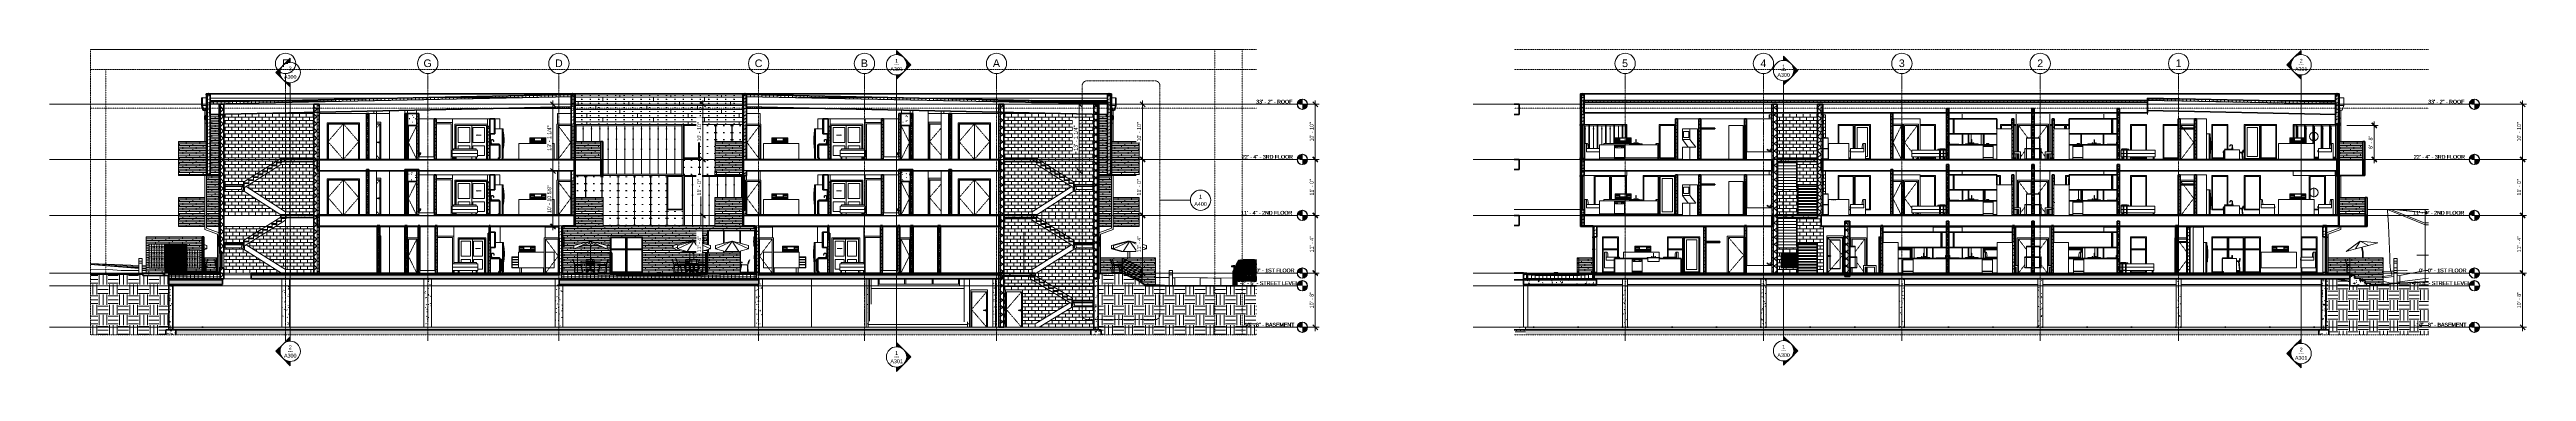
# Model space of a CAD drawing. Header units: inches. Extents: x 9609 to 15463, y -232 to 527.
import ezdxf

# ---------------------------------------------------------------- set-up
doc = ezdxf.new("R2010")
doc.units = ezdxf.units.IN
doc.header["$MEASUREMENT"] = 0
for name, pattern in [('Aligning Line 1_8_', [0.25, 0.125, -0.125]), ('Dash 1_16_', [0.125, 0.0625, -0.0625]), ('Dash Dot 3_16_', [0.3125, 0.1875, -0.0625, 0, -0.0625]), ('Grid Line 1_2_', [0.875, 0.5, -0.125, 0.125, -0.125])]:
    doc.linetypes.add(name, pattern=pattern)
for name, color, linetype, lineweight in [('0-1', 7, 'Continuous', 5), ('0-2', 254, 'Continuous', 5), ('0-3', 7, 'Continuous', 13), ('0-4', 252, 'Continuous', 9), ('0-5', 165, 'Continuous', 5), ('0-6', 90, 'Continuous', 5), ('0-7', 133, 'Continuous', 13), ('0-8', 250, 'Continuous', 9), ('A-ANNO-DIMS', 211, 'Continuous', 9), ('A-ANNO-DIMS-96', 211, 'Continuous', 9), ('A-ANNO-SYMB', 150, 'Continuous', 9), ('A-ANNO-SYMB-1', 150, 'Dash Dot 3_16_', 9), ('A-CLNG', 13, 'Continuous', 13), ('A-CLNG-1', 13, 'Continuous', 50), ('A-CLNG-PATT-1', 13, 'Continuous', 9), ('A-DETL-GENF-1', 92, 'Continuous', 13), ('A-DETL-GENF-2', 250, 'Continuous', 9), ('A-DOOR', 31, 'Continuous', 13), ('A-DOOR-1', 250, 'Continuous', 9), ('A-DOOR-2', 250, 'Dash 1_16_', 9), ('A-DOOR-3', 7, 'Continuous', 13), ('A-DOOR-4', 31, 'Continuous', 9), ('A-DOOR-5', 31, 'Dash 1_16_', 9), ('A-DOOR-FRAM', 31, 'Continuous', 9), ('A-DOOR-FRAM-1', 250, 'Continuous', 9), ('A-DOOR-FRAM-2', 50, 'Continuous', 20), ('A-FLOR', 192, 'Continuous', 13), ('A-FLOR-1', 192, 'Continuous', 50), ('A-FLOR-2', 53, 'Continuous', 50), ('A-FLOR-HRAL', 11, 'Continuous', 9), ('A-FLOR-LEVL', 51, 'Continuous', 9), ('A-FLOR-LEVL-1', 51, 'Grid Line 1_2_', 9), ('A-FLOR-LEVL-2', 9, 'Continuous', 9), ('A-FLOR-LEVL-3', 147, 'Continuous', 9), ('A-FLOR-MCUT', 51, 'Continuous', 13), ('A-FLOR-PATT-1', 8, 'Continuous', 9), ('A-FLOR-PATT-2', 253, 'Continuous', 9), ('A-GENM', 5, 'Continuous', 9), ('A-GENM-1', 250, 'Continuous', 9), ('A-GENM-2', 10, 'Continuous', 50), ('A-GENM-3', 5, 'Continuous', 50), ('A-GLAZ', 151, 'Continuous', 13), ('A-GLAZ-1', 151, 'Continuous', 50), ('A-GLAZ-2', 151, 'Continuous', 9), ('A-GLAZ-CURT', 52, 'Continuous', 9), ('A-GLAZ-CWMG', 51, 'Continuous', 9), ('A-GLAZ-CWMG-1', 51, 'Continuous', 50), ('A-ROOF', 132, 'Continuous', 13), ('A-ROOF-1', 132, 'Continuous', 50), ('A-ROOF-PATT-1', 132, 'Continuous', 9), ('A-WALL', 113, 'Continuous', 13), ('A-WALL-1', 7, 'Continuous', 13), ('A-WALL-2', 10, 'Continuous', 50), ('A-WALL-3', 113, 'Continuous', 50), ('A-WALL-PATT-1', 250, 'Continuous', 9), ('A-WALL-PATT-2', 253, 'Continuous', 9), ('A-WALL-PATT-3', 55, 'Continuous', 9), ('A-WALL-PATT-4', 252, 'Continuous', 9), ('A-WALL-PATT-5', 111, 'Continuous', 9), ('C-BLDG-PADS-1', 253, 'Continuous', 9), ('C-BLDG-PADS-2', 7, 'Continuous', 13), ('C-PRKG-1', 250, 'Continuous', 9), ('C-TOPO', 7, 'Continuous', 9), ('C-TOPO-1', 10, 'Continuous', 50), ('C-TOPO-2', 250, 'Continuous', 9), ('E-ELEC-EQPM', 71, 'Continuous', 9), ('E-ELEC-FIXT', 91, 'Continuous', 9), ('E-LITE-EQPM', 33, 'Continuous', 9), ('E-LITE-EQPM-1', 253, 'Continuous', 9), ('G-ANNO-SYMB', 111, 'Aligning Line 1_8_', 9), ('G-ANNO-SYMB-1', 9, 'Aligning Line 1_8_', 9), ('G-ANNO-SYMB-2', 147, 'Aligning Line 1_8_', 9), ('G-ANNO-SYMB-3', 111, 'Continuous', 9), ('G-IMPT', 8, 'Continuous', 9), ('I-FURN', 30, 'Continuous', 9), ('I-FURN-1', 250, 'Continuous', 9), ('I-WALL-1', 10, 'Continuous', 50), ('I-WALL-2', 7, 'Continuous', 13), ('L-SITE', 91, 'Continuous', 9), ('M-EQPM', 50, 'Continuous', 9), ('P-SANR-FIXT-1', 250, 'Continuous', 9), ('Q-CASE-1', 10, 'Continuous', 50), ('Q-CASE-2', 250, 'Continuous', 9), ('Q-SPCQ', 91, 'Continuous', 9), ('Q-SPCQ-1', 250, 'Continuous', 9), ('S-COLS', 52, 'Continuous', 9), ('S-FNDN', 32, 'Continuous', 13), ('S-FNDN-1', 32, 'Continuous', 50), ('S-FNDN-2', 32, 'Continuous', 9), ('S-GRID-1', 1, 'Grid Line 1_2_', 9), ('S-GRID-IDEN', 1, 'Continuous', 9), ('S-STRS', 31, 'Continuous', 9), ('S-STRS-1', 250, 'Continuous', 9), ('S-STRS-2', 31, 'Continuous', 50)]:
    doc.layers.add(name, color=color, linetype=linetype, lineweight=lineweight)
doc.styles.add('Arial', font='arial.ttf', dxfattribs={"height": 9})
doc.styles.add('Arial_1', font='arial.ttf', dxfattribs={"height": 18})
doc.styles.add('Century Gothic', font='ufonts.com_century-gothic.ttf', dxfattribs={"height": 9})
doc.dimstyles.new('OD__1_8__Tol__', dxfattribs={"dimscale": 12, "dimtxt": 9.397514, "dimasz": 1, "dimexe": 0.75, "dimexo": 0.5, "dimgap": 0.125, "dimtad": 1, "dimdec": 3, "dimrnd": 0.125, "dimzin": 3, "dimdsep": 46, "dimlunit": 4, "dimtxsty": 'Century Gothic', "dimblk1": 'OBLIQUE', "dimblk2": 'OBLIQUE', "dimsah": 1, "dimcen": 0.09, "dimdle": 0.75, "dimazin": 0, "dimtfac": 1, "dimtdec": 4, "dimtix": 1, "dimtmove": 0, "dimatfit": 3, "dimfxl": 1, "dimtvp": 1, "dimtfill": 1, "dimfrac": 2, "dimtolj": 1, "dimtzin": 0, "dimarcsym": 2})
pattern_1 = [(0, (10995.947, 72), (30.72, 7.68), [1.267, -21.773, 1.267, -21.773, -122.88]), (0, (10995.947, 72), (30.72, 7.68), [-46.08, 1.267, -44.813, 1.267, -21.773, -53.76]), (0, (10995.947, 72), (30.72, 7.68), [-115.2, 1.267, -14.093, 1.267, -37.133]), (120, (11007.467, 75.84), (-22.011075, 22.7643), [1.267, -21.773, 1.267, -21.773, -122.88]), (120, (11007.467, 75.84), (-22.011075, 22.7643), [-46.08, 1.267, -44.813, 1.267, -21.773, -53.76]), (120, (11007.467, 75.84), (-22.011075, 22.7643), [-115.2, 1.267, -14.093, 1.267, -37.133]), (240, (11011.307, 91.2), (-8.708925, -30.4443), [1.267, -21.773, 1.267, -21.773, -122.88]), (240, (11011.307, 91.2), (-8.708925, -30.4443), [-46.08, 1.267, -44.813, 1.267, -21.773, -53.76]), (240, (11011.307, 91.2), (-8.708925, -30.4443), [-115.2, 1.267, -14.093, 1.267, -37.133])]
pattern_2 = [(216.87, (11002.345, 87.994), (47.980943, 31.987086), [7.997, -71.971]), (206.565, (11011.941, 83.196), (-15.993714, -15.994133), [17.881, -17.881]), (198.435, (11011.941, 75.199), (-31.98674, -15.99388), [10.115, -40.461])]
pattern_3 = [(0, (10995.947, 72), (24, 24), [24, -24]), (0, (10995.947, 81), (24, 24), [24, -24]), (0, (10995.947, 90), (24, 24), [24, -24]), (90, (10998.947, 93), (-24, 24), [24, -24]), (90, (11007.947, 93), (-24, 24), [24, -24]), (90, (11016.947, 93), (-24, 24), [24, -24])]
pattern_4 = [(50, (10995.947, 72), (27.5427, -2.4099), [2.88, -31.68]), (355, (10995.947, 72), (-5.32784, 28.88427), [2.304, -25.344]), (100.451, (10998.243, 71.8), (22.2153, 26.4739), [2.448, -26.924]), (46.184, (10995.947, 79.68), (40.9819, -6.3564), [4.32, -47.52]), (96.636, (10999.363, 79.15), (35.8907, 37.4062), [3.671, -40.386]), (351.184, (10995.947, 79.68), (35.891, 37.4062), [3.456, -38.016]), (21, (10999.787, 77.76), (22.92104, -15.46073), [2.88, -31.68]), (326, (10999.787, 77.76), (9.3435, 27.84574), [2.304, -25.344]), (71.451, (11001.697, 76.472), (32.26477, 12.3844), [2.448, -26.924]), (37.5, (10995.947, 72), (0.466855, 12.78271), [1.267, -23.77, 1.267, -24.461, -25.44]), (37.5, (10995.947, 72), (0.466855, 12.78271), [-50.765, 1.267, -24.173]), (7.5, (10995.947, 72), (10.10159, 15.14509), [1.267, -13.402, 1.267, -23.194, -9.696]), (7.5, (10995.947, 72), (10.10159, 15.14509), [-39.13, 1.267, -8.429]), (327.5, (10987.384, 72), (20.49916, -0.86578), [1.267, -8.333, 1.267, -28.685, -39.744]), (327.5, (10987.384, 72), (20.49916, -0.86578), [-39.552, 1.267, -38.477]), (317.5, (10983.544, 72), (22.39478, 3.8443), [1.267, -11.213, 1.267, -18.624, -28.224]), (317.5, (10983.544, 72), (22.39478, 3.8443), [-32.371, 1.267, -26.957])]
pattern_5 = [(161.57, (10996.427, 72.48), (-3.8399538, -1.54e-05), [0, -27.322, 3.034, 0]), (18.43, (10995.467, 72.48), (-3.8399538, 1.54e-05), [0, -27.322, 3.034, 0]), (108.43, (10996.427, 72.48), (1.919622, -9.6005246), [9.106, -21.25]), (71.57, (10995.467, 72.48), (1.919622, 9.6005246), [9.106, -21.25])]
pattern_6 = [(45, (10995.947, 72), (-8.48528, 8.48528), []), (135, (10995.947, 72), (-8.48528, -8.48528), [])]
pattern_7 = [(0, (10995.947, 72), (0, 4.798), []), (315, (10995.947, 72), (4.798427, 0), [6.786, -6.786]), (45, (10995.947, 72), (4.798427, 0), [6.786, -6.786])]
pattern_8 = [(0, (12114.152, 136.8), (0, 4), []), (90, (12114.152, 136.8), (-8, 8), [4, -28]), (90, (12130.152, 140.8), (-8, 8), [4, -28])]
pattern_9 = [(0, (11183.514, 268.8), (0, 4), []), (90, (11183.514, 268.8), (-8, 8), [4, -28]), (90, (11199.514, 272.8), (-8, 8), [4, -28])]
pattern_10 = [(0, (10995.947, 72), (0, 9), []), (90, (10995.947, 72), (-9, 6e-16), [])]
pattern_11 = [(45, (10995.947, 72), (-9.50352, 9.50352), []), (45, (10995.947, 86.4), (-9.50352, 9.50352), [])]
pattern_12 = [(0, (12220.589, 0.8), (0, 4), []), (90, (12220.589, 0.8), (-8, 8), [4, -28]), (90, (12236.589, 4.8), (-8, 8), [4, -28])]
pattern_13 = [(0, (9984.627, 136.8), (0, 4), []), (90, (9984.627, 136.8), (-8, 8), [4, -28]), (90, (10000.627, 140.8), (-8, 8), [4, -28])]
pattern_14 = [(0, (3257.106, 59.024), (24, 24), [24, -24]), (0, (3257.106, 68.024), (24, 24), [24, -24]), (0, (3257.106, 77.024), (24, 24), [24, -24]), (90, (3260.106, 80.024), (-24, 24), [24, -24]), (90, (3269.106, 80.024), (-24, 24), [24, -24]), (90, (3278.106, 80.024), (-24, 24), [24, -24])]
pattern_15 = [(0, (3257.106, 59.024), (30.72, 7.68), [1.267, -21.773, 1.267, -21.773, -122.88]), (0, (3257.106, 59.024), (30.72, 7.68), [-46.08, 1.267, -44.813, 1.267, -21.773, -53.76]), (0, (3257.106, 59.024), (30.72, 7.68), [-115.2, 1.267, -14.093, 1.267, -37.133]), (120, (3268.626, 62.864), (-22.011075, 22.7643), [1.267, -21.773, 1.267, -21.773, -122.88]), (120, (3268.626, 62.864), (-22.011075, 22.7643), [-46.08, 1.267, -44.813, 1.267, -21.773, -53.76]), (120, (3268.626, 62.864), (-22.011075, 22.7643), [-115.2, 1.267, -14.093, 1.267, -37.133]), (240, (3272.466, 78.224), (-8.708925, -30.4443), [1.267, -21.773, 1.267, -21.773, -122.88]), (240, (3272.466, 78.224), (-8.708925, -30.4443), [-46.08, 1.267, -44.813, 1.267, -21.773, -53.76]), (240, (3272.466, 78.224), (-8.708925, -30.4443), [-115.2, 1.267, -14.093, 1.267, -37.133])]
pattern_16 = [(216.87, (3263.504, 75.018), (47.980943, 31.987086), [7.997, -71.971]), (206.565, (3273.1, 70.22), (-15.993714, -15.994133), [17.881, -17.881]), (198.435, (3273.1, 62.223), (-31.98674, -15.99388), [10.115, -40.461])]
pattern_17 = [(50, (3257.106, 59.024), (27.5427, -2.40992), [2.88, -31.68]), (355, (3257.106, 59.024), (-5.32784, 28.88427), [2.304, -25.344]), (100.451, (3259.402, 58.823), (22.2153, 26.47393), [2.448, -26.924]), (46.184, (3257.106, 66.704), (40.9819, -6.3564), [4.32, -47.52]), (96.636, (3260.522, 66.175), (35.8907, 37.4062), [3.671, -40.386]), (351.184, (3257.106, 66.704), (35.891, 37.4062), [3.456, -38.016]), (21, (3260.946, 64.784), (22.92104, -15.46073), [2.88, -31.68]), (326, (3260.946, 64.784), (9.34353, 27.84574), [2.304, -25.344]), (71.451, (3262.856, 63.496), (32.26477, 12.3844), [2.448, -26.924]), (37.5, (3257.106, 59.024), (0.466855, 12.78271), [1.267, -23.77, 1.267, -24.461, -25.44]), (37.5, (3257.106, 59.024), (0.466855, 12.78271), [-50.765, 1.267, -24.173]), (7.5, (3257.106, 59.024), (10.10159, 15.14509), [1.267, -13.402, 1.267, -23.194, -9.696]), (7.5, (3257.106, 59.024), (10.10159, 15.14509), [-39.13, 1.267, -8.429]), (327.5, (3248.543, 59.024), (20.49916, -0.86578), [1.267, -8.333, 1.267, -28.685, -39.744]), (327.5, (3248.543, 59.024), (20.49916, -0.86578), [-39.552, 1.267, -38.477]), (317.5, (3244.703, 59.024), (22.39478, 3.84429), [1.267, -11.213, 1.267, -18.624, -28.224]), (317.5, (3244.703, 59.024), (22.39478, 3.84429), [-32.371, 1.267, -26.957])]
pattern_18 = [(161.57, (3257.586, 59.504), (-3.8399538, -1.54e-05), [0, -27.322, 3.034, 0]), (18.43, (3256.626, 59.504), (-3.8399538, 1.54e-05), [0, -27.322, 3.034, 0]), (108.43, (3257.586, 59.504), (1.919622, -9.6005246), [9.106, -21.25]), (71.57, (3256.626, 59.504), (1.919622, 9.6005246), [9.106, -21.25])]
pattern_19 = [(45, (3257.106, 59.024), (-8.48528, 8.48528), []), (135, (3257.106, 59.024), (-8.48528, -8.48528), [])]
pattern_20 = [(0, (14416.421, 59.024), (30.72, 7.68), [1.267, -21.773, 1.267, -21.773, -122.88]), (0, (14416.421, 59.024), (30.72, 7.68), [-46.08, 1.267, -44.813, 1.267, -21.773, -53.76]), (0, (14416.421, 59.024), (30.72, 7.68), [-115.2, 1.267, -14.093, 1.267, -37.133]), (120, (14427.941, 62.864), (-22.011075, 22.7643), [1.267, -21.773, 1.267, -21.773, -122.88]), (120, (14427.941, 62.864), (-22.011075, 22.7643), [-46.08, 1.267, -44.813, 1.267, -21.773, -53.76]), (120, (14427.941, 62.864), (-22.011075, 22.7643), [-115.2, 1.267, -14.093, 1.267, -37.133]), (240, (14431.781, 78.224), (-8.708925, -30.4443), [1.267, -21.773, 1.267, -21.773, -122.88]), (240, (14431.781, 78.224), (-8.708925, -30.4443), [-46.08, 1.267, -44.813, 1.267, -21.773, -53.76]), (240, (14431.781, 78.224), (-8.708925, -30.4443), [-115.2, 1.267, -14.093, 1.267, -37.133])]
pattern_21 = [(50, (14416.421, 59.024), (27.5427, -2.40992), [2.88, -31.68]), (355, (14416.42, 59.024), (-5.32784, 28.88427), [2.304, -25.344]), (100.451, (14418.717, 58.823), (22.2153, 26.47393), [2.448, -26.924]), (46.184, (14416.42, 66.704), (40.9819, -6.3564), [4.32, -47.52]), (96.636, (14419.837, 66.175), (35.8907, 37.4062), [3.671, -40.386]), (351.184, (14416.42, 66.704), (35.891, 37.4062), [3.456, -38.016]), (21, (14420.261, 64.784), (22.92104, -15.46073), [2.88, -31.68]), (326, (14420.26, 64.784), (9.34353, 27.84574), [2.304, -25.344]), (71.451, (14422.17, 63.496), (32.26477, 12.3844), [2.448, -26.924]), (37.5, (14416.421, 59.024), (0.466855, 12.78271), [1.267, -23.77, 1.267, -24.461, -25.44]), (37.5, (14416.421, 59.024), (0.466855, 12.78271), [-50.765, 1.267, -24.173]), (7.5, (14416.421, 59.024), (10.10159, 15.14509), [1.267, -13.402, 1.267, -23.194, -9.696]), (7.5, (14416.421, 59.024), (10.10159, 15.14509), [-39.13, 1.267, -8.429]), (327.5, (14407.858, 59.024), (20.49916, -0.86578), [1.267, -8.333, 1.267, -28.685, -39.744]), (327.5, (14407.858, 59.024), (20.49916, -0.86578), [-39.552, 1.267, -38.477]), (317.5, (14404.018, 59.024), (22.39478, 3.8443), [1.267, -11.213, 1.267, -18.624, -28.224]), (317.5, (14404.018, 59.024), (22.39478, 3.8443), [-32.371, 1.267, -26.957])]
pattern_22 = [(0, (14416.421, 59.024), (0, 4.798), []), (315, (14416.4212, 59.024), (4.798427, 0), [6.786, -6.786]), (45, (14416.4212, 59.024), (4.798427, 0), [6.786, -6.786])]
pattern_23 = [(216.87, (14422.8192, 75.018), (47.980943, 31.987086), [7.997, -71.971]), (206.565, (14432.415, 70.22), (-15.993714, -15.994133), [17.881, -17.881]), (198.435, (14432.415, 62.223), (-31.98674, -15.99388), [10.115, -40.461])]
pattern_24 = [(45, (14416.421, 59.024), (-9.50352, 9.50352), []), (45, (14416.421, 73.424), (-9.50352, 9.50352), [])]
pattern_25 = [(0, (14416.421, 59.024), (0, 9), []), (90, (14416.421, 59.024), (-9, 6e-16), [])]
pattern_26 = [(0, (15122.0392, 0.8), (0, 4), []), (90, (15122.039, 0.8), (-8, 8), [4, -28]), (90, (15138.039, 4.8), (-8, 8), [4, -28])]
pattern_27 = [(0, (13221.2392, 0.8), (0, 4), []), (90, (13221.239, 0.8), (-8, 8), [4, -28]), (90, (13237.239, 4.8), (-8, 8), [4, -28])]
pattern_28 = [(0, (13801.551, 0), (0, 8), []), (90, (13801.551, 0), (-8, 8), [8, -8])]

# ---------------------------------------------------------------- blocks, each defined once
blk = doc.blocks.new('Level - Level Head - Circle-V169-BUILDING SECTION - EAST_WEST - LOOKING NORTH')
at = {"layer": 'A-FLOR-LEVL'}
h = blk.add_hatch(color=256, dxfattribs=at)
edge = h.paths.add_edge_path(flags=0)
edge.add_line((12570.5, 0), (12558.5, 0))
edge.add_arc((12570.5, 0), 12, 90, 180, ccw=False)
edge.add_line((12570.5, 12), (12570.5, 0))
h = blk.add_hatch(color=256, dxfattribs=at)
edge = h.paths.add_edge_path(flags=0)
edge.add_line((12570.5, -12), (12570.5, 0))
edge.add_line((12570.5, 0), (12582.5, 0))
edge.add_arc((12570.5, 0), 12, 270, 360, ccw=False)
at = {"layer": 'A-FLOR-LEVL-2'}
blk.add_circle((12570.5, 0), 12, dxfattribs=at)
blk = doc.blocks.new('CTR - 2nd Phase_rvt-1-BUILDING SECTION - EAST_WEST - LOOKING NORTH')
at = {"layer": 'A-FLOR-LEVL-1'}
for p, q in [((9609.5, 398), (12558.5, 398)), ((9609.5, 268), (12558.5, 268)), ((9609.5, 136), (12558.5, 136)), ((9609.5, 0), (12558.5, 0)), ((9609.5, -30), (12558.5, -30)), ((9609.5, -128), (12558.5, -128))]:
    blk.add_line(p, q, dxfattribs=at)
at = {"layer": 'G-ANNO-SYMB-1'}
for p, q in [((12461.8, 527), (9706.2, 527)), ((12461.8, 388.6), (9706.2, 388.6))]:
    blk.add_line(p, q, dxfattribs=at)
at = {"layer": '0-2'}
for p in [(0, 398), (0, 268), (0, 136), (0, 0), (0, -30), (0, -128)]:
    blk.add_blockref('Level - Level Head - Circle-V169-BUILDING SECTION - EAST_WEST - LOOKING NORTH', p, dxfattribs=at)
at = {"layer": 'A-FLOR-LEVL', "char_height": 9, "attachment_point": 1, "style": 'Century Gothic'}
for s, insert, width in [('33\' - 2" - ROOF', (12461.1, 408.6), 104.232), ('22\' - 4" - 3RD FLOOR', (12427.4, 278.6), 145.137), ('11\' - 4" - 2ND FLOOR', (12425.6, 146.6), 147.258), ('0\' - 0" - 1ST FLOOR', (12439.9, 10.6), 129.987), ('-2\' - 6" - STREET LEVEL', (12423.1, -19.4), 150.288), ('-10\' - 8" - BASEMENT', (12429.4, -117.4), 142.713)]:
    blk.add_mtext(s, dxfattribs=dict(at, insert=insert, width=width))
blk = doc.blocks.new('FOLDING_SLIDING CLOSET - 60_ x 80_-1494136-BUILDING SECTION - EAST_WEST - LOOKING NORTH')
at = {"layer": 'A-DETL-GENF-1'}
blk.add_hatch(color=256, dxfattribs=at).paths.add_polyline_path([(10619.1, 57), (10619.1, 58.1), (10616.1, 57.5)], flags=0)
at = {"layer": 'A-DETL-GENF-2'}
for p, q in [((10619.1, 58.1), (10616.1, 57.5)), ((10628.1, 57.5), (10616.1, 57.5)), ((10616.1, 57.5), (10619.1, 57)), ((10619.1, 57), (10619.1, 58.1))]:
    blk.add_line(p, q, dxfattribs=at)
at = {"layer": 'A-DOOR-1'}
for p, q in [((10640.4, 82.8), (10574.9, 82.8)), ((10574.9, 82.8), (10574.9, 25)), ((10577.4, 25), (10577.4, 80.3)), ((10577.4, 80.3), (10637.9, 80.3)), ((10577.6, 80), (10577.6, 25)), ((10608.6, 80), (10577.6, 80)), ((10582.4, 75.3), (10603.9, 75.3)), ((10582.4, 39.8), (10582.4, 75.3)), ((10603.9, 75.3), (10603.9, 39.8)), ((10608.6, 25), (10608.6, 80)), ((10611.4, 75.3), (10632.9, 75.3)), ((10611.4, 39.8), (10611.4, 75.3)), ((10632.9, 75.3), (10632.9, 39.8)), ((10637.9, 0), (10637.9, 80.3)), ((10640.4, 0), (10640.4, 82.8)), ((10574.9, 6), (10574.9, 0)), ((10577.4, 0), (10577.4, 6)), ((10577.6, 6), (10577.6, 0)), ((10603.9, 39.8), (10582.4, 39.8)), ((10582.4, 32.3), (10603.9, 32.3)), ((10582.4, 25), (10582.4, 32.3)), ((10603.9, 32.3), (10603.9, 25)), ((10608.6, 0), (10608.6, 6)), ((10632.9, 39.8), (10611.4, 39.8)), ((10611.4, 32.3), (10632.9, 32.3)), ((10611.4, 25), (10611.4, 32.3)), ((10632.9, 9.1), (10621.7, 9.1)), ((10632.9, 32.3), (10632.9, 9.1))]:
    blk.add_line(p, q, dxfattribs=at)
at = {"layer": 'A-DOOR-FRAM-1'}
for p, q in [((10577.6, 25), (10577.6, 80)), ((10577.6, 80), (10637.6, 80)), ((10637.6, 0), (10637.6, 80)), ((10577.6, 0), (10577.6, 6))]:
    blk.add_line(p, q, dxfattribs=at)
blk = doc.blocks.new('Interior_barn_door_18732 - Interior_barn_door_18732-1656080-BUILDING SECTION - EAST_WEST - LOOKING NORTH')
at = {"layer": 'A-DOOR-FRAM-1'}
for p, q in [((10564.7, 87), (10525.7, 87)), ((10525.7, 84), (10561.7, 84)), ((10561.7, 84), (10561.7, 22)), ((10564.7, 25), (10564.7, 87)), ((10561.7, 6), (10561.7, 0))]:
    blk.add_line(p, q, dxfattribs=at)
blk = doc.blocks.new('Refrigerator_-_Side-by-Side_6047 - 36_ X 30_-345559-BUILDING SECTION - EAST_WEST - LOOKING NORTH')
at = {"layer": 'Q-SPCQ-1'}
for p, q in [((10652.4, 60), (10652.4, 36.5)), ((10680.2, 72), (10662.4, 72)), ((10680.2, 0), (10680.2, 72)), ((10680.4, 2.9), (10680.4, 72)), ((10680.4, 72), (10682.4, 72)), ((10682.4, 72), (10682.4, 2.9)), ((10683.3, 64), (10682.4, 64)), ((10682.4, 63.8), (10683.1, 63.8)), ((10683.1, 63.8), (10684.2, 48.3)), ((10684.4, 48.3), (10683.3, 64)), ((10652.4, 36), (10652.4, 34.5)), ((10681.4, 2.9), (10680.4, 2.9)), ((10680.4, 2.9), (10680.4, 0.4)), ((10680.4, 2.9), (10682.4, 2.9)), ((10680.4, 0.4), (10681.4, 0.4)), ((10681.4, 0.4), (10681.4, 2.9)), ((10683.1, 26.5), (10682.4, 26.5)), ((10682.4, 26.2), (10683.3, 26.2)), ((10684.2, 41.9), (10683.1, 26.5)), ((10683.3, 26.2), (10684.4, 41.9)), ((10684.2, 48.3), (10684.2, 41.9)), ((10684.4, 41.9), (10684.4, 48.3))]:
    blk.add_line(p, q, dxfattribs=at)
blk = doc.blocks.new('OD_CW_Base Cabinet - OD_CW_Base Cabinet-1952712-BUILDING SECTION - EAST_WEST - LOOKING NORTH')
at = {"layer": 'Q-CASE-1'}
for p, q in [((10673.4, 34.5), (10650.4, 34.5)), ((10650.4, 34.5), (10650.4, 0)), ((10650.4, 0), (10671.4, 0)), ((10671.4, 0), (10671.4, 4)), ((10671.4, 4), (10673.4, 4)), ((10674.4, 34.5), (10673.4, 34.5)), ((10673.4, 34.5), (10673.4, 4)), ((10673.4, 4), (10673.4, 34.5)), ((10673.4, 4), (10674.4, 4)), ((10674.4, 4), (10674.4, 34.5))]:
    blk.add_line(p, q, dxfattribs=at)
blk = doc.blocks.new('Sink Kitchen-Single - 30_ x 21_-1372827-BUILDING SECTION - EAST_WEST - LOOKING NORTH')
at = {"layer": 'P-SANR-FIXT-1'}
for p, q in [((10651.5, 36.5), (10672.5, 36.5)), ((10651.5, 36), (10651.5, 36.5)), ((10672.5, 36), (10651.5, 36)), ((10652.8, 39), (10652.8, 36.5)), ((10652.8, 39), (10652.8, 36.5)), ((10652.8, 39), (10652.8, 39)), ((10652.8, 39), (10653.8, 39)), ((10653.4, 43.9), (10653.4, 39)), ((10653.8, 39), (10654.8, 39)), ((10654.2, 39), (10654.2, 43.9)), ((10654.8, 36.5), (10654.8, 39)), ((10654.8, 36.5), (10654.8, 39)), ((10654.8, 39), (10654.8, 39)), ((10655.8, 36), (10655.8, 34.5)), ((10657.2, 46.7), (10656.3, 46.7)), ((10656.3, 46), (10657.2, 46)), ((10659.3, 43.9), (10659.3, 42.5)), ((10660, 42.5), (10659.3, 42.5)), ((10660, 42.5), (10660, 43.9)), ((10671.3, 34.5), (10671.3, 36)), ((10672.5, 36.5), (10672.5, 36))]:
    blk.add_line(p, q, dxfattribs=at)
at = {"layer": 'P-SANR-FIXT-1', "flags": 128}
for points in [[(10656.3, 46.7), (10656.2, 46.7), (10656.1, 46.7), (10655.9, 46.7), (10655.8, 46.7), (10655.7, 46.7), (10655.6, 46.7), (10655.5, 46.6), (10655.4, 46.6), (10655.3, 46.6), (10655.2, 46.5), (10655.1, 46.5), (10655, 46.4), (10654.9, 46.4), (10654.8, 46.3), (10654.7, 46.2), (10654.6, 46.2), (10654.5, 46.1), (10654.4, 46), (10654.3, 46), (10654.2, 45.9), (10654.1, 45.8), (10654.1, 45.7), (10654, 45.6), (10653.9, 45.5), (10653.9, 45.4), (10653.8, 45.3), (10653.8, 45.2), (10653.7, 45.1), (10653.7, 45), (10653.6, 44.9), (10653.6, 44.8), (10653.5, 44.7), (10653.5, 44.6), (10653.5, 44.5), (10653.5, 44.4), (10653.4, 44.2), (10653.4, 44.1), (10653.4, 44), (10653.4, 43.9), (10653.4, 43.9)], [(10654.2, 43.9), (10654.2, 44), (10654.2, 44), (10654.2, 44.1), (10654.2, 44.2), (10654.2, 44.3), (10654.2, 44.4), (10654.2, 44.5), (10654.3, 44.5), (10654.3, 44.6), (10654.3, 44.7), (10654.4, 44.8), (10654.4, 44.9), (10654.4, 44.9), (10654.5, 45), (10654.5, 45.1), (10654.6, 45.1), (10654.6, 45.2), (10654.7, 45.3), (10654.7, 45.3), (10654.8, 45.4), (10654.9, 45.5), (10654.9, 45.5), (10655, 45.6), (10655.1, 45.6), (10655.1, 45.7), (10655.2, 45.7), (10655.3, 45.7), (10655.4, 45.8), (10655.4, 45.8), (10655.5, 45.9), (10655.6, 45.9), (10655.7, 45.9), (10655.8, 45.9), (10655.8, 46), (10655.9, 46), (10656, 46), (10656.1, 46), (10656.2, 46), (10656.3, 46), (10656.3, 46)], [(10660, 43.9), (10660, 44), (10660, 44.1), (10660, 44.2), (10660, 44.3), (10660, 44.4), (10660, 44.6), (10659.9, 44.7), (10659.9, 44.8), (10659.9, 44.9), (10659.8, 45), (10659.8, 45.1), (10659.7, 45.2), (10659.7, 45.3), (10659.6, 45.4), (10659.5, 45.5), (10659.5, 45.6), (10659.4, 45.7), (10659.3, 45.8), (10659.2, 45.9), (10659.2, 45.9), (10659.1, 46), (10659, 46.1), (10658.9, 46.2), (10658.8, 46.2), (10658.7, 46.3), (10658.6, 46.4), (10658.5, 46.4), (10658.4, 46.5), (10658.3, 46.5), (10658.2, 46.6), (10658.1, 46.6), (10658, 46.6), (10657.9, 46.7), (10657.8, 46.7), (10657.7, 46.7), (10657.5, 46.7), (10657.4, 46.7), (10657.3, 46.7), (10657.2, 46.7), (10657.2, 46.7)], [(10657.2, 46), (10657.2, 46), (10657.3, 46), (10657.4, 46), (10657.5, 46), (10657.6, 46), (10657.7, 45.9), (10657.8, 45.9), (10657.8, 45.9), (10657.9, 45.9), (10658, 45.8), (10658.1, 45.8), (10658.1, 45.8), (10658.2, 45.7), (10658.3, 45.7), (10658.4, 45.6), (10658.4, 45.6), (10658.5, 45.5), (10658.6, 45.5), (10658.6, 45.4), (10658.7, 45.4), (10658.7, 45.3), (10658.8, 45.2), (10658.9, 45.2), (10658.9, 45.1), (10659, 45), (10659, 45), (10659, 44.9), (10659.1, 44.8), (10659.1, 44.7), (10659.1, 44.6), (10659.2, 44.6), (10659.2, 44.5), (10659.2, 44.4), (10659.2, 44.3), (10659.3, 44.2), (10659.3, 44.2), (10659.3, 44.1), (10659.3, 44), (10659.3, 43.9), (10659.3, 43.9)]]:
    blk.add_lwpolyline(points, dxfattribs=at)
blk = doc.blocks.new('Dishwasher_15404 - 34_ counter-1372825-BUILDING SECTION - EAST_WEST - LOOKING NORTH')
at = {"layer": 'Q-SPCQ-1'}
for p, q in [((10675.7, 3.9), (10671.4, 3.9)), ((10671.4, 3.9), (10674.1, 3.9)), ((10674.4, 32.5), (10676.2, 32.5)), ((10674.4, 30.8), (10675.5, 30.8)), ((10676.2, 30.8), (10674.4, 30.8)), ((10675.5, 4.3), (10674.4, 4.3)), ((10674.4, 4.3), (10675.7, 4.3)), ((10675.2, 3.4), (10675.2, 3.6)), ((10675.2, 3.6), (10675.7, 3.6)), ((10675.7, 3.4), (10675.2, 3.4)), ((10675.2, 3), (10675.2, 3.2)), ((10675.2, 3.2), (10675.7, 3.2)), ((10675.7, 3), (10675.2, 3)), ((10675.2, 2.6), (10675.2, 2.8)), ((10675.2, 2.8), (10675.7, 2.8)), ((10675.7, 2.6), (10675.2, 2.6)), ((10675.2, 2.2), (10675.2, 2.4)), ((10675.2, 2.4), (10675.7, 2.4)), ((10675.7, 2.2), (10675.2, 2.2)), ((10675.2, 1.8), (10675.2, 2)), ((10675.2, 2), (10675.7, 2)), ((10675.7, 1.8), (10675.2, 1.8)), ((10675.2, 1.4), (10675.2, 1.6)), ((10675.2, 1.6), (10675.7, 1.6)), ((10675.7, 1.4), (10675.2, 1.4)), ((10675.2, 1), (10675.2, 1.2)), ((10675.2, 1.2), (10675.7, 1.2)), ((10675.7, 1), (10675.2, 1)), ((10675.2, 0.6), (10675.2, 0.8)), ((10675.2, 0.8), (10675.7, 0.8)), ((10675.7, 0.6), (10675.2, 0.6)), ((10675.7, 3.6), (10675.6, 3.6)), ((10675.6, 3.4), (10675.7, 3.4)), ((10675.7, 3.2), (10675.6, 3.2)), ((10675.6, 3), (10675.7, 3)), ((10675.7, 2.8), (10675.6, 2.8)), ((10675.6, 2.6), (10675.7, 2.6)), ((10675.7, 2.4), (10675.6, 2.4)), ((10675.6, 2.2), (10675.7, 2.2)), ((10675.7, 2), (10675.6, 2)), ((10675.6, 1.8), (10675.7, 1.8)), ((10675.7, 1.6), (10675.6, 1.6)), ((10675.6, 1.4), (10675.7, 1.4)), ((10675.7, 1.2), (10675.6, 1.2)), ((10675.6, 1), (10675.7, 1)), ((10675.7, 0.8), (10675.6, 0.8)), ((10675.7, 4.3), (10675.7, 30.8)), ((10675.7, 30.8), (10677.1, 30.8)), ((10675.7, 4.3), (10675.7, 30.8)), ((10677.1, 4.3), (10675.7, 4.3)), ((10675.7, 4.3), (10675.7, 3.9)), ((10675.7, 3.6), (10675.7, 3.9)), ((10675.7, 3.2), (10675.7, 3.4)), ((10675.7, 2.8), (10675.7, 3)), ((10675.7, 2.4), (10675.7, 2.6)), ((10675.7, 2), (10675.7, 2.2)), ((10675.7, 1.6), (10675.7, 1.8)), ((10675.7, 1.2), (10675.7, 1.4)), ((10675.7, 0.8), (10675.7, 1)), ((10675.7, 0), (10675.7, 0.6)), ((10676.2, 32.5), (10677.3, 32.5)), ((10677.1, 30.8), (10677.3, 30.8)), ((10677.3, 4.3), (10677.1, 4.3)), ((10677.3, 30.8), (10677.3, 32.5)), ((10677.5, 30.8), (10677.3, 30.8)), ((10677.3, 4.3), (10677.3, 30.8)), ((10677.3, 27.3), (10677.5, 27.3)), ((10677.5, 30.8), (10677.5, 28.1)), ((10677.8, 30.2), (10677.5, 30.2)), ((10677.5, 29.9), (10677.8, 29.9)), ((10677.8, 29.3), (10677.5, 29.3)), ((10677.5, 28.2), (10677.8, 28.2)), ((10677.5, 28.1), (10677.5, 27.3)), ((10677.8, 30.2), (10677.8, 29.9)), ((10677.8, 29.9), (10677.8, 29.3)), ((10677.8, 29.3), (10677.8, 28.2))]:
    blk.add_line(p, q, dxfattribs=at)
blk = doc.blocks.new('OD_CW_Upper Cabinet - OD_CW_Upper Cabinet-1952713-BUILDING SECTION - EAST_WEST - LOOKING NORTH')
at = {"layer": 'Q-CASE-1'}
for p, q in [((10661.4, 96), (10650.4, 96)), ((10650.4, 96), (10650.4, 60)), ((10650.4, 60), (10661.4, 60)), ((10662.4, 96), (10661.4, 96)), ((10661.4, 96), (10661.4, 60)), ((10661.4, 60), (10661.4, 96)), ((10661.4, 60), (10662.4, 60)), ((10662.4, 60), (10662.4, 96))]:
    blk.add_line(p, q, dxfattribs=at)
blk = doc.blocks.new('FOLDING_SLIDING CLOSET - 60_ x 80_-1372877-BUILDING SECTION - EAST_WEST - LOOKING NORTH')
at = {"layer": 'A-DETL-GENF-1'}
blk.add_hatch(color=256, dxfattribs=at).paths.add_polyline_path([(11479.7, 57), (11482.7, 57.5), (11479.7, 58.1)], flags=0)
at = {"layer": 'A-DETL-GENF-2'}
for p, q in [((11470.7, 57.5), (11482.7, 57.5)), ((11479.7, 58.1), (11482.7, 57.5)), ((11479.7, 57), (11479.7, 58.1)), ((11482.7, 57.5), (11479.7, 57))]:
    blk.add_line(p, q, dxfattribs=at)
at = {"layer": 'A-DOOR-1'}
for p, q in [((11458.4, 82.8), (11458.4, 0)), ((11523.9, 82.8), (11458.4, 82.8)), ((11460.9, 80.3), (11460.9, 0)), ((11460.9, 80.3), (11521.4, 80.3)), ((11465.9, 39.8), (11465.9, 75.3)), ((11465.9, 75.3), (11487.4, 75.3)), ((11487.4, 75.3), (11487.4, 39.8)), ((11521.2, 80), (11490.2, 80)), ((11490.2, 80), (11490.2, 25)), ((11494.9, 39.8), (11494.9, 75.3)), ((11494.9, 75.3), (11516.4, 75.3)), ((11516.4, 75.3), (11516.4, 39.8)), ((11521.2, 25), (11521.2, 80)), ((11521.4, 80.3), (11521.4, 25)), ((11523.9, 25), (11523.9, 82.8)), ((11487.4, 39.8), (11465.9, 39.8)), ((11465.9, 9.1), (11465.9, 32.3)), ((11465.9, 32.3), (11487.4, 32.3)), ((11477.1, 9.1), (11465.9, 9.1)), ((11487.4, 32.3), (11487.4, 25)), ((11490.2, 6), (11490.2, 0)), ((11516.4, 39.8), (11494.9, 39.8)), ((11494.9, 25), (11494.9, 32.3)), ((11494.9, 32.3), (11516.4, 32.3)), ((11516.4, 32.3), (11516.4, 25)), ((11521.2, 0), (11521.2, 6)), ((11521.4, 6), (11521.4, 0)), ((11523.9, 0), (11523.9, 6))]:
    blk.add_line(p, q, dxfattribs=at)
at = {"layer": 'A-DOOR-FRAM-1'}
for p, q in [((11461.2, 80), (11461.2, 0)), ((11461.2, 80), (11521.2, 80)), ((11521.2, 80), (11521.2, 25)), ((11521.2, 6), (11521.2, 0))]:
    blk.add_line(p, q, dxfattribs=at)
blk = doc.blocks.new('Interior_barn_door_18732 - Interior_barn_door_18732-1655839-BUILDING SECTION - EAST_WEST - LOOKING NORTH')
at = {"layer": 'A-DOOR-FRAM-1'}
for p, q in [((11573.1, 87), (11534.1, 87)), ((11534.1, 87), (11534.1, 25)), ((11537.1, 22), (11537.1, 84)), ((11537.1, 84), (11573.1, 84)), ((11537.1, 0), (11537.1, 6))]:
    blk.add_line(p, q, dxfattribs=at)
blk = doc.blocks.new('Refrigerator_-_Side-by-Side_6047 - 36_ X 30_-1372843-BUILDING SECTION - EAST_WEST - LOOKING NORTH')
at = {"layer": 'Q-SPCQ-1'}
for p, q in [((11415.5, 64), (11414.4, 48.3)), ((11414.6, 48.3), (11415.7, 63.8)), ((11416.4, 64), (11415.5, 64)), ((11415.7, 63.8), (11416.4, 63.8)), ((11416.4, 2.9), (11416.4, 72)), ((11416.4, 72), (11418.4, 72)), ((11418.4, 72), (11418.4, 2.9)), ((11418.6, 72), (11418.6, 0)), ((11436.4, 72), (11418.6, 72)), ((11446.4, 36.5), (11446.4, 60)), ((11414.4, 48.3), (11414.4, 41.9)), ((11414.4, 41.9), (11415.5, 26.2)), ((11414.6, 41.9), (11414.6, 48.3)), ((11415.7, 26.5), (11414.6, 41.9)), ((11415.5, 26.2), (11416.4, 26.2)), ((11416.4, 26.5), (11415.7, 26.5)), ((11416.4, 2.9), (11418.4, 2.9)), ((11417.4, 2.9), (11417.4, 0.4)), ((11418.4, 2.9), (11417.4, 2.9)), ((11417.4, 0.4), (11418.4, 0.4)), ((11418.4, 0.4), (11418.4, 2.9)), ((11446.4, 34.5), (11446.4, 36))]:
    blk.add_line(p, q, dxfattribs=at)
blk = doc.blocks.new('OD_CW_Base Cabinet - OD_CW_Base Cabinet-1952585-BUILDING SECTION - EAST_WEST - LOOKING NORTH')
at = {"layer": 'Q-CASE-1'}
for p, q in [((11424.4, 34.5), (11424.4, 4)), ((11425.4, 34.5), (11424.4, 34.5)), ((11424.4, 4), (11425.4, 4)), ((11425.4, 4), (11425.4, 34.5)), ((11425.4, 34.5), (11425.4, 4)), ((11448.4, 34.5), (11425.4, 34.5)), ((11425.4, 4), (11427.4, 4)), ((11427.4, 4), (11427.4, 0)), ((11427.4, 0), (11448.4, 0)), ((11448.4, 0), (11448.4, 34.5))]:
    blk.add_line(p, q, dxfattribs=at)
blk = doc.blocks.new('Sink Kitchen-Single - 30_ x 21_-366345-BUILDING SECTION - EAST_WEST - LOOKING NORTH')
at = {"layer": 'P-SANR-FIXT-1'}
for p, q in [((11426.2, 36.5), (11447.2, 36.5)), ((11426.2, 36), (11426.2, 36.5)), ((11447.2, 36), (11426.2, 36)), ((11427.5, 36), (11427.5, 34.5)), ((11438.7, 43.9), (11438.7, 42.5)), ((11439.5, 42.5), (11438.7, 42.5)), ((11439.5, 42.5), (11439.5, 43.9)), ((11442.5, 46.7), (11441.6, 46.7)), ((11441.6, 46), (11442.5, 46)), ((11443, 34.5), (11443, 36)), ((11444, 39), (11444, 36.5)), ((11444, 39), (11444, 36.5)), ((11444, 39), (11444, 39)), ((11444, 39), (11445, 39)), ((11444.6, 43.9), (11444.6, 39)), ((11445, 39), (11446, 39)), ((11445.4, 39), (11445.4, 43.9)), ((11446, 36.5), (11446, 39)), ((11446, 36.5), (11446, 39)), ((11446, 39), (11446, 39)), ((11447.2, 36.5), (11447.2, 36))]:
    blk.add_line(p, q, dxfattribs=at)
at = {"layer": 'P-SANR-FIXT-1', "flags": 128}
for points in [[(11441.6, 46.7), (11441.5, 46.7), (11441.4, 46.7), (11441.3, 46.7), (11441.2, 46.7), (11441, 46.7), (11440.9, 46.7), (11440.8, 46.6), (11440.7, 46.6), (11440.6, 46.6), (11440.5, 46.5), (11440.4, 46.5), (11440.3, 46.4), (11440.2, 46.4), (11440.1, 46.3), (11440, 46.2), (11439.9, 46.2), (11439.8, 46.1), (11439.7, 46), (11439.6, 46), (11439.6, 45.9), (11439.5, 45.8), (11439.4, 45.7), (11439.3, 45.6), (11439.3, 45.5), (11439.2, 45.4), (11439.1, 45.3), (11439.1, 45.2), (11439, 45.1), (11439, 45), (11438.9, 44.9), (11438.9, 44.8), (11438.9, 44.7), (11438.8, 44.6), (11438.8, 44.5), (11438.8, 44.4), (11438.8, 44.2), (11438.8, 44.1), (11438.7, 44), (11438.7, 43.9), (11438.7, 43.9)], [(11439.5, 43.9), (11439.5, 44), (11439.5, 44), (11439.5, 44.1), (11439.5, 44.2), (11439.5, 44.3), (11439.6, 44.4), (11439.6, 44.5), (11439.6, 44.5), (11439.6, 44.6), (11439.7, 44.7), (11439.7, 44.8), (11439.7, 44.9), (11439.8, 44.9), (11439.8, 45), (11439.9, 45.1), (11439.9, 45.1), (11440, 45.2), (11440, 45.3), (11440.1, 45.3), (11440.1, 45.4), (11440.2, 45.5), (11440.3, 45.5), (11440.3, 45.6), (11440.4, 45.6), (11440.5, 45.7), (11440.5, 45.7), (11440.6, 45.7), (11440.7, 45.8), (11440.8, 45.8), (11440.8, 45.9), (11440.9, 45.9), (11441, 45.9), (11441.1, 45.9), (11441.2, 46), (11441.3, 46), (11441.3, 46), (11441.4, 46), (11441.5, 46), (11441.6, 46), (11441.6, 46)], [(11445.4, 43.9), (11445.4, 44), (11445.4, 44.1), (11445.3, 44.2), (11445.3, 44.3), (11445.3, 44.4), (11445.3, 44.6), (11445.3, 44.7), (11445.2, 44.8), (11445.2, 44.9), (11445.1, 45), (11445.1, 45.1), (11445, 45.2), (11445, 45.3), (11444.9, 45.4), (11444.9, 45.5), (11444.8, 45.6), (11444.7, 45.7), (11444.7, 45.8), (11444.6, 45.9), (11444.5, 45.9), (11444.4, 46), (11444.3, 46.1), (11444.2, 46.2), (11444.1, 46.2), (11444, 46.3), (11443.9, 46.4), (11443.8, 46.4), (11443.7, 46.5), (11443.6, 46.5), (11443.5, 46.6), (11443.4, 46.6), (11443.3, 46.6), (11443.2, 46.7), (11443.1, 46.7), (11443, 46.7), (11442.9, 46.7), (11442.8, 46.7), (11442.6, 46.7), (11442.5, 46.7), (11442.5, 46.7)], [(11442.5, 46), (11442.6, 46), (11442.7, 46), (11442.7, 46), (11442.8, 46), (11442.9, 46), (11443, 45.9), (11443.1, 45.9), (11443.2, 45.9), (11443.2, 45.9), (11443.3, 45.8), (11443.4, 45.8), (11443.5, 45.8), (11443.5, 45.7), (11443.6, 45.7), (11443.7, 45.6), (11443.8, 45.6), (11443.8, 45.5), (11443.9, 45.5), (11444, 45.4), (11444, 45.4), (11444.1, 45.3), (11444.1, 45.2), (11444.2, 45.2), (11444.2, 45.1), (11444.3, 45), (11444.3, 45), (11444.4, 44.9), (11444.4, 44.8), (11444.4, 44.7), (11444.5, 44.6), (11444.5, 44.6), (11444.5, 44.5), (11444.5, 44.4), (11444.6, 44.3), (11444.6, 44.2), (11444.6, 44.2), (11444.6, 44.1), (11444.6, 44), (11444.6, 43.9), (11444.6, 43.9)]]:
    blk.add_lwpolyline(points, dxfattribs=at)
blk = doc.blocks.new('Dishwasher_15404 - 34_ counter-547918-BUILDING SECTION - EAST_WEST - LOOKING NORTH')
at = {"layer": 'Q-SPCQ-1'}
for p, q in [((11421.2, 30.2), (11421, 30.2)), ((11421, 29.9), (11421, 30.2)), ((11421, 29.3), (11421, 29.9)), ((11421, 29.9), (11421.2, 29.9)), ((11421, 28.2), (11421, 29.3)), ((11421.2, 29.3), (11421, 29.3)), ((11421, 28.2), (11421.2, 28.2)), ((11421.2, 28.1), (11421.2, 30.8)), ((11421.5, 30.8), (11421.2, 30.8)), ((11421.2, 27.3), (11421.2, 28.1)), ((11421.2, 27.3), (11421.5, 27.3)), ((11421.5, 32.5), (11421.5, 30.8)), ((11421.5, 32.5), (11422.6, 32.5)), ((11421.5, 30.8), (11421.5, 4.3)), ((11421.5, 30.8), (11421.7, 30.8)), ((11421.7, 4.3), (11421.5, 4.3)), ((11421.7, 30.8), (11423.1, 30.8)), ((11423.1, 4.3), (11421.7, 4.3)), ((11422.6, 32.5), (11424.4, 32.5)), ((11424.4, 30.8), (11422.6, 30.8)), ((11423.1, 30.8), (11423.1, 4.3)), ((11423.1, 30.8), (11423.1, 4.3)), ((11423.1, 4.3), (11424.4, 4.3)), ((11423.1, 3.9), (11423.1, 4.3)), ((11427.4, 3.9), (11423.1, 3.9)), ((11423.1, 3.9), (11423.1, 3.6)), ((11423.1, 3.6), (11423.1, 3.6)), ((11423.1, 3.6), (11423.6, 3.6)), ((11423.1, 3.4), (11423.1, 3.2)), ((11423.1, 3.4), (11423.1, 3.4)), ((11423.6, 3.4), (11423.1, 3.4)), ((11423.1, 3.2), (11423.1, 3.2)), ((11423.1, 3.2), (11423.6, 3.2)), ((11423.1, 3), (11423.1, 2.8)), ((11423.1, 3), (11423.1, 3)), ((11423.6, 3), (11423.1, 3)), ((11423.1, 2.8), (11423.1, 2.8)), ((11423.1, 2.8), (11423.6, 2.8)), ((11423.1, 2.6), (11423.1, 2.4)), ((11423.1, 2.6), (11423.1, 2.6)), ((11423.6, 2.6), (11423.1, 2.6)), ((11423.1, 2.4), (11423.1, 2.4)), ((11423.1, 2.4), (11423.6, 2.4)), ((11423.1, 2.2), (11423.1, 2)), ((11423.1, 2.2), (11423.1, 2.2)), ((11423.6, 2.2), (11423.1, 2.2)), ((11423.1, 2), (11423.1, 2)), ((11423.1, 2), (11423.6, 2)), ((11423.1, 1.8), (11423.1, 1.6)), ((11423.1, 1.8), (11423.1, 1.8)), ((11423.6, 1.8), (11423.1, 1.8)), ((11423.1, 1.6), (11423.1, 1.6)), ((11423.1, 1.6), (11423.6, 1.6)), ((11423.1, 1.4), (11423.1, 1.2)), ((11423.1, 1.4), (11423.1, 1.4)), ((11423.6, 1.4), (11423.1, 1.4)), ((11423.1, 1.2), (11423.1, 1.2)), ((11423.1, 1.2), (11423.6, 1.2)), ((11423.1, 1), (11423.1, 0.8)), ((11423.1, 1), (11423.1, 1)), ((11423.6, 1), (11423.1, 1)), ((11423.1, 0.8), (11423.1, 0.8)), ((11423.1, 0.8), (11423.6, 0.8)), ((11423.1, 0.6), (11423.1, 0)), ((11423.6, 0.6), (11423.1, 0.6)), ((11423.3, 30.8), (11424.4, 30.8)), ((11424.4, 4.3), (11423.3, 4.3)), ((11423.6, 3.6), (11423.6, 3.4)), ((11423.6, 3.2), (11423.6, 3)), ((11423.6, 2.8), (11423.6, 2.6)), ((11423.6, 2.4), (11423.6, 2.2)), ((11423.6, 2), (11423.6, 1.8)), ((11423.6, 1.6), (11423.6, 1.4)), ((11423.6, 1.2), (11423.6, 1)), ((11423.6, 0.8), (11423.6, 0.6)), ((11424.7, 3.9), (11427.4, 3.9))]:
    blk.add_line(p, q, dxfattribs=at)
blk = doc.blocks.new('OD_CW_Upper Cabinet - OD_CW_Upper Cabinet-1952556-BUILDING SECTION - EAST_WEST - LOOKING NORTH')
at = {"layer": 'Q-CASE-1'}
for p, q in [((11436.4, 96), (11436.4, 60)), ((11437.4, 96), (11436.4, 96)), ((11436.4, 60), (11437.4, 60)), ((11437.4, 60), (11437.4, 96)), ((11437.4, 96), (11437.4, 60)), ((11448.4, 96), (11437.4, 96)), ((11437.4, 60), (11448.4, 60)), ((11448.4, 60), (11448.4, 96))]:
    blk.add_line(p, q, dxfattribs=at)
blk = doc.blocks.new('Entertainment_Center_14771 - Entertainment_Center_14771-1352616-BUILDING SECTION - EAST_WEST - LOOKING NORTH')
at = {"layer": 'I-FURN-1'}
for p, q in [((11341.7, 63), (11379.7, 63)), ((11341.7, 62), (11341.7, 63)), ((11379.7, 62), (11341.7, 62)), ((11341.7, 62), (11342.7, 62)), ((11341.7, 49.5), (11341.7, 62)), ((11342.7, 49.5), (11342.7, 62)), ((11342.7, 59.5), (11351.7, 59.5)), ((11351.7, 55.7), (11351.7, 62)), ((11352.7, 62), (11351.7, 62)), ((11352.7, 62), (11352.7, 55.7)), ((11368.7, 55.7), (11368.7, 62)), ((11369.7, 62), (11368.7, 62)), ((11369.7, 62), (11369.7, 55.7)), ((11369.7, 59.5), (11378.7, 59.5)), ((11378.7, 62), (11379.7, 62)), ((11378.7, 49.5), (11378.7, 62)), ((11379.7, 62), (11379.7, 63)), ((11379.7, 49.5), (11379.7, 62)), ((11351.7, 58.5), (11342.7, 58.5)), ((11342.7, 55.7), (11378.7, 55.7)), ((11342.7, 54.7), (11342.7, 55.7)), ((11378.7, 54.7), (11342.7, 54.7)), ((11343.6, 52.1), (11343.6, 49.5)), ((11377.1, 52.7), (11344.2, 52.7)), ((11376.9, 51.9), (11344.4, 51.9)), ((11344.4, 51.9), (11344.4, 49.5)), ((11346.8, 50.4), (11374.6, 50.4)), ((11346.8, 49.5), (11346.8, 50.4)), ((11351.7, 55.7), (11352.7, 55.7)), ((11368.7, 55.7), (11369.7, 55.7)), ((11378.7, 58.5), (11369.7, 58.5)), ((11374.6, 50.4), (11374.6, 49.5)), ((11376.9, 49.5), (11376.9, 51.9)), ((11377.7, 49.5), (11377.7, 52.1)), ((11378.7, 54.7), (11378.7, 55.7)), ((11380.8, 38), (11396.7, 38)), ((11396.7, 37), (11380.8, 37)), ((11380.8, 36.9), (11395.5, 36.9)), ((11380.8, 32), (11395.7, 32)), ((11395.7, 31), (11380.8, 31)), ((11380.8, 26), (11395.7, 26)), ((11395.7, 25), (11380.8, 25)), ((11380.8, 20), (11395.7, 20)), ((11395.7, 19), (11380.8, 19)), ((11395.5, 13.1), (11380.8, 13.1)), ((11380.8, 13), (11396.7, 13)), ((11396.7, 12), (11380.8, 12)), ((11395.5, 36.9), (11396, 36.9)), ((11395.5, 36.9), (11395.5, 35.9)), ((11396, 35.9), (11395.5, 35.9)), ((11395.5, 14.1), (11396, 14.1)), ((11395.5, 14.1), (11395.5, 13.1)), ((11396, 13.1), (11395.5, 13.1)), ((11395.7, 36.9), (11395.7, 37)), ((11395.7, 31), (11395.7, 32)), ((11395.7, 25), (11395.7, 26)), ((11395.7, 19), (11395.7, 20)), ((11395.7, 13), (11395.7, 13.1)), ((11396, 36.9), (11396, 35.9)), ((11396, 14.1), (11396, 35.9)), ((11396, 14.1), (11396, 13.1)), ((11396.1, 37), (11396.2, 37)), ((11396.1, 13), (11396.1, 37)), ((11396.2, 13), (11396.1, 13)), ((11396.2, 37), (11396.2, 13)), ((11396.7, 37), (11396.7, 38)), ((11396.7, 13), (11396.7, 37)), ((11396.7, 13), (11396.7, 12))]:
    blk.add_line(p, q, dxfattribs=at)
for centre, start, end in [((11344.2, 52.1), 90, 180), ((11377.1, 52.1), 360, 90)]:
    blk.add_arc(centre, 0.591, start, end, dxfattribs=at)
blk = doc.blocks.new('Couch-Both_Arms-Generic - 1-1352606-BUILDING SECTION - EAST_WEST - LOOKING NORTH')
at = {"layer": 'I-FURN-1'}
for p, q in [((11296.8, 49.5), (11296.8, 12)), ((11317.2, 49.5), (11296.8, 49.5)), ((11296.8, 12), (11317.2, 12)), ((11380.8, 49.5), (11320.2, 49.5)), ((11320.2, 12), (11380.8, 12)), ((11380.8, 12), (11380.8, 49.5))]:
    blk.add_line(p, q, dxfattribs=at)
blk = doc.blocks.new('Table-Coffee - one-1352608-BUILDING SECTION - EAST_WEST - LOOKING NORTH')
at = {"layer": 'I-FURN-1'}
for p, q in [((11322.2, 12), (11322.2, 0)), ((11374.2, 0), (11374.2, 12)), ((11378.2, 12), (11378.2, 0))]:
    blk.add_line(p, q, dxfattribs=at)
blk = doc.blocks.new('Shower Base-3D - 36_ x 36_-1585791-BUILDING SECTION - EAST_WEST - LOOKING NORTH')
at = {"layer": 'P-SANR-FIXT-1'}
for p, q in [((10484.9, 5.7), (10520.9, 5.7)), ((10484.9, 0), (10484.9, 5.7)), ((10520.9, 0), (10484.9, 0)), ((10520.9, 5.7), (10520.9, 0))]:
    blk.add_line(p, q, dxfattribs=at)
blk = doc.blocks.new('Single-Flush - CLOSET-1720256-BUILDING SECTION - EAST_WEST - LOOKING NORTH')
at = {"layer": 'A-DOOR-2'}
for p in [(10477.4, 80), (10477.4, 0)]:
    blk.add_line(p, (10457.4, 40), dxfattribs=at)
at = {"layer": 'A-DOOR-FRAM-2'}
for p, q in [((10480.4, 83), (10454.4, 83)), ((10454.4, 83), (10454.4, 0)), ((10457.4, 0), (10457.4, 80)), ((10457.4, 80), (10477.4, 80)), ((10477.4, 80), (10477.4, 0)), ((10480.4, 0), (10480.4, 83)), ((10454.4, 0), (10457.4, 0)), ((10477.4, 0), (10480.4, 0))]:
    blk.add_line(p, q, dxfattribs=at)
blk = doc.blocks.new('Toilet-Domestic-3D - Toilet-Domestic-3D-1352612-BUILDING SECTION - EAST_WEST - LOOKING NORTH')
at = {"layer": 'P-SANR-FIXT-1'}
for p, q in [((11612.5, 15.2), (11612.8, 15.7)), ((11613, 15.2), (11612.5, 15.2)), ((11612.5, 15.2), (11613, 15.2)), ((11612.5, 14.5), (11612.5, 15.2)), ((11613, 14.5), (11612.5, 14.5)), ((11612.5, 14.2), (11613, 14.2)), ((11612.5, 14.2), (11612.5, 13.7)), ((11612.5, 13.7), (11613, 12.4)), ((11612.8, 15.7), (11613.2, 15.7)), ((11613, 15.2), (11613.2, 15.7)), ((11613.5, 15.2), (11613, 15.2)), ((11613, 15.2), (11613.5, 15.2)), ((11613, 14.5), (11613, 15.2)), ((11613.5, 14.5), (11613, 14.5)), ((11613, 14.2), (11613.5, 14.2)), ((11613, 14.2), (11613, 12.4)), ((11613, 12.4), (11613.5, 11.5)), ((11613.2, 15.7), (11613.7, 15.7)), ((11613.5, 15.2), (11613.7, 15.7)), ((11613.9, 15.2), (11613.5, 15.2)), ((11613.5, 15.2), (11613.9, 15.2)), ((11613.5, 14.5), (11613.5, 15.2)), ((11613.9, 14.5), (11613.5, 14.5)), ((11613.5, 14.2), (11613.9, 14.2)), ((11613.5, 14.2), (11613.5, 11.5)), ((11613.5, 11.5), (11613.9, 11.2)), ((11613.7, 15.7), (11613.9, 15.7))]:
    blk.add_line(p, q, dxfattribs=at)
blk = doc.blocks.new('Shower Base-3D - 36_ x 36_-1586087-BUILDING SECTION - EAST_WEST - LOOKING NORTH')
at = {"layer": 'P-SANR-FIXT-1'}
for p, q in [((11577.9, 5.7), (11613.9, 5.7)), ((11577.9, 0), (11577.9, 5.7)), ((11613.9, 0), (11577.9, 0)), ((11613.9, 5.7), (11613.9, 0))]:
    blk.add_line(p, q, dxfattribs=at)
blk = doc.blocks.new('Single-Flush - CLOSET-1720159-BUILDING SECTION - EAST_WEST - LOOKING NORTH')
at = {"layer": 'A-DOOR-2'}
for p in [(11621.4, 80), (11621.4, 0)]:
    blk.add_line(p, (11641.4, 40), dxfattribs=at)
at = {"layer": 'A-DOOR-FRAM-2'}
for p, q in [((11644.4, 83), (11618.4, 83)), ((11618.4, 83), (11618.4, 0)), ((11621.4, 0), (11621.4, 80)), ((11621.4, 80), (11641.4, 80)), ((11641.4, 80), (11641.4, 0)), ((11644.4, 0), (11644.4, 83)), ((11618.4, 0), (11621.4, 0)), ((11641.4, 0), (11644.4, 0))]:
    blk.add_line(p, q, dxfattribs=at)
blk = doc.blocks.new('Entertainment_Center_14771 - Entertainment_Center_14771-1372851-BUILDING SECTION - EAST_WEST - LOOKING NORTH')
at = {"layer": 'I-FURN-1'}
for p, q in [((10719.1, 63), (10757.1, 63)), ((10719.1, 63), (10719.1, 62)), ((10757.1, 62), (10719.1, 62)), ((10719.1, 62), (10720.1, 62)), ((10719.1, 62), (10719.1, 49.5)), ((10720.1, 62), (10720.1, 49.5)), ((10720.1, 59.5), (10729.1, 59.5)), ((10729.1, 55.7), (10729.1, 62)), ((10730.1, 62), (10729.1, 62)), ((10730.1, 62), (10730.1, 55.7)), ((10746.1, 55.7), (10746.1, 62)), ((10747.1, 62), (10746.1, 62)), ((10747.1, 62), (10747.1, 55.7)), ((10747.1, 59.5), (10756.1, 59.5)), ((10756.1, 62), (10757.1, 62)), ((10756.1, 62), (10756.1, 49.5)), ((10757.1, 63), (10757.1, 62)), ((10757.1, 62), (10757.1, 49.5)), ((10702.1, 38), (10718, 38)), ((10702.1, 38), (10702.1, 37)), ((10718, 37), (10702.1, 37)), ((10702.1, 37), (10702.1, 13)), ((10702.1, 13), (10718, 13)), ((10702.1, 12), (10702.1, 13)), ((10718, 12), (10702.1, 12)), ((10702.5, 37), (10702.7, 37)), ((10702.5, 13), (10702.5, 37)), ((10702.7, 13), (10702.5, 13)), ((10702.7, 37), (10702.7, 13)), ((10702.8, 36.9), (10703.2, 36.9)), ((10702.8, 35.9), (10702.8, 36.9)), ((10703.2, 35.9), (10702.8, 35.9)), ((10702.8, 35.9), (10702.8, 14.1)), ((10702.8, 14.1), (10703.2, 14.1)), ((10702.8, 13.1), (10702.8, 14.1)), ((10703.2, 13.1), (10702.8, 13.1)), ((10703.1, 37), (10703.1, 36.9)), ((10703.1, 32), (10718, 32)), ((10703.1, 32), (10703.1, 31)), ((10718, 31), (10703.1, 31)), ((10703.1, 26), (10718, 26)), ((10703.1, 26), (10703.1, 25)), ((10718, 25), (10703.1, 25)), ((10703.1, 20), (10718, 20)), ((10703.1, 20), (10703.1, 19)), ((10718, 19), (10703.1, 19)), ((10703.1, 13.1), (10703.1, 13)), ((10703.2, 35.9), (10703.2, 36.9)), ((10703.2, 36.9), (10718, 36.9)), ((10703.2, 13.1), (10703.2, 14.1)), ((10718, 13.1), (10703.2, 13.1)), ((10729.1, 58.5), (10720.1, 58.5)), ((10720.1, 55.7), (10756.1, 55.7)), ((10720.1, 55.7), (10720.1, 54.7)), ((10756.1, 54.7), (10720.1, 54.7)), ((10721.1, 52.1), (10721.1, 49.5)), ((10754.6, 52.7), (10721.6, 52.7)), ((10721.8, 51.9), (10721.8, 49.5)), ((10754.4, 51.9), (10721.8, 51.9)), ((10724.2, 49.5), (10724.2, 50.4)), ((10724.2, 50.4), (10752, 50.4)), ((10729.1, 55.7), (10730.1, 55.7)), ((10746.1, 55.7), (10747.1, 55.7)), ((10756.1, 58.5), (10747.1, 58.5)), ((10752, 50.4), (10752, 49.5)), ((10754.4, 49.5), (10754.4, 51.9)), ((10755.1, 49.5), (10755.1, 52.1)), ((10756.1, 55.7), (10756.1, 54.7))]:
    blk.add_line(p, q, dxfattribs=at)
for centre, start, end in [((10721.6, 52.1), 90, 180), ((10754.6, 52.1), 0, 90)]:
    blk.add_arc(centre, 0.591, start, end, dxfattribs=at)
blk = doc.blocks.new('Couch-Both_Arms-Generic - 1-1372852-BUILDING SECTION - EAST_WEST - LOOKING NORTH')
at = {"layer": 'I-FURN-1'}
for p, q in [((10718, 49.5), (10778.6, 49.5)), ((10718, 12), (10718, 49.5)), ((10778.6, 12), (10718, 12)), ((10781.6, 49.5), (10802, 49.5)), ((10802, 12), (10781.6, 12)), ((10802, 49.5), (10802, 12))]:
    blk.add_line(p, q, dxfattribs=at)
blk = doc.blocks.new('Table-Coffee - one-1372853-BUILDING SECTION - EAST_WEST - LOOKING NORTH')
at = {"layer": 'I-FURN-1'}
for p, q in [((10720.6, 0), (10720.6, 12)), ((10724.6, 12), (10724.6, 0)), ((10776.6, 0), (10776.6, 12))]:
    blk.add_line(p, q, dxfattribs=at)
blk = doc.blocks.new('Single-Flush - 30_ x 80_-1420870-BUILDING SECTION - EAST_WEST - LOOKING NORTH')
at = {"layer": 'A-DOOR-2'}
for p in [(10781.6, 80), (10781.6, 0)]:
    blk.add_line(p, (10811.6, 40), dxfattribs=at)
at = {"layer": 'A-DOOR-FRAM-2'}
for p, q in [((10814.6, 83), (10778.6, 83)), ((10778.6, 83), (10778.6, 0)), ((10781.6, 0), (10781.6, 80)), ((10781.6, 80), (10811.6, 80)), ((10811.6, 80), (10811.6, 0)), ((10814.6, 0), (10814.6, 83)), ((10778.6, 0), (10781.6, 0)), ((10811.6, 0), (10814.6, 0))]:
    blk.add_line(p, q, dxfattribs=at)
blk = doc.blocks.new('Single-Flush - 30_ x 80_-1421383-BUILDING SECTION - EAST_WEST - LOOKING NORTH')
at = {"layer": 'A-DOOR-2'}
for p in [(11317.2, 80), (11317.2, 0)]:
    blk.add_line(p, (11287.2, 40), dxfattribs=at)
at = {"layer": 'A-DOOR-FRAM-2'}
for p, q in [((11320.2, 83), (11284.2, 83)), ((11284.2, 83), (11284.2, 0)), ((11287.2, 0), (11287.2, 80)), ((11287.2, 80), (11317.2, 80)), ((11317.2, 80), (11317.2, 0)), ((11320.2, 0), (11320.2, 83)), ((11284.2, 0), (11287.2, 0)), ((11317.2, 0), (11320.2, 0))]:
    blk.add_line(p, q, dxfattribs=at)
blk = doc.blocks.new('Bed-Standard - Queen 60_ x 79_-1242961-BUILDING SECTION - EAST_WEST - LOOKING NORTH')
at = {"layer": 'I-FURN-1'}
for p, q in [((11477.1, 22), (11477.1, 14)), ((11477.1, 22), (11478.1, 22)), ((11477.1, 14), (11477.1, 6)), ((11477.1, 14), (11478.1, 14)), ((11478.1, 14), (11477.1, 14)), ((11478.1, 6), (11477.1, 6)), ((11478.1, 22), (11536.1, 22)), ((11478.1, 14), (11536.1, 14)), ((11536.1, 14), (11478.1, 14)), ((11536.1, 6), (11478.1, 6)), ((11479.1, 6), (11479.1, 0)), ((11534.1, 25), (11480.1, 25)), ((11480.1, 24), (11480.1, 25)), ((11480.1, 22), (11480.1, 24)), ((11481.1, 0), (11481.1, 6)), ((11533.1, 6), (11533.1, 0)), ((11535.1, 0), (11533.1, 0)), ((11534.1, 25), (11534.1, 24)), ((11534.1, 24), (11534.1, 22)), ((11535.1, 0), (11535.1, 6)), ((11536.1, 22), (11537.1, 22)), ((11536.1, 14), (11537.1, 14)), ((11537.1, 14), (11536.1, 14)), ((11537.1, 6), (11536.1, 6)), ((11537.1, 14), (11537.1, 22)), ((11537.1, 6), (11537.1, 14)), ((11481.1, 0), (11479.1, 0))]:
    blk.add_line(p, q, dxfattribs=at)
blk = doc.blocks.new('Bed-Standard - Queen 60_ x 79_-1433484-BUILDING SECTION - EAST_WEST - LOOKING NORTH')
at = {"layer": 'I-FURN-1'}
for p, q in [((10561.7, 22), (10561.7, 14)), ((10561.7, 22), (10562.7, 22)), ((10561.7, 14), (10561.7, 6)), ((10561.7, 14), (10562.7, 14)), ((10562.7, 14), (10561.7, 14)), ((10562.7, 6), (10561.7, 6)), ((10562.7, 22), (10620.7, 22)), ((10562.7, 14), (10620.7, 14)), ((10620.7, 14), (10562.7, 14)), ((10620.7, 6), (10562.7, 6)), ((10563.7, 6), (10563.7, 0)), ((10565.7, 0), (10563.7, 0)), ((10618.7, 25), (10564.7, 25)), ((10564.7, 24), (10564.7, 25)), ((10564.7, 22), (10564.7, 24)), ((10565.7, 0), (10565.7, 6)), ((10617.7, 6), (10617.7, 0)), ((10618.7, 25), (10618.7, 24)), ((10618.7, 24), (10618.7, 22)), ((10619.7, 0), (10619.7, 6)), ((10620.7, 22), (10621.7, 22)), ((10620.7, 14), (10621.7, 14)), ((10621.7, 14), (10620.7, 14)), ((10621.7, 6), (10620.7, 6)), ((10621.7, 14), (10621.7, 22)), ((10621.7, 6), (10621.7, 14)), ((10619.7, 0), (10617.7, 0))]:
    blk.add_line(p, q, dxfattribs=at)
blk = doc.blocks.new('FOLDING_SLIDING CLOSET - 72_ x 80_-1372885-BUILDING SECTION - EAST_WEST - LOOKING NORTH')
at = {"layer": 'A-DETL-GENF-1'}
blk.add_hatch(color=256, dxfattribs=at).paths.add_polyline_path([(10620.6, 193), (10620.6, 194.1), (10617.6, 193.5)], flags=0)
at = {"layer": 'A-DETL-GENF-2'}
for p, q in [((10620.6, 194.1), (10617.6, 193.5)), ((10629.6, 193.5), (10617.6, 193.5)), ((10617.6, 193.5), (10620.6, 193)), ((10620.6, 193), (10620.6, 194.1))]:
    blk.add_line(p, q, dxfattribs=at)
at = {"layer": 'A-DOOR-1'}
for p, q in [((10644.8, 218.8), (10567.3, 218.8)), ((10567.3, 218.8), (10567.3, 161)), ((10569.8, 161), (10569.8, 216.3)), ((10569.8, 216.3), (10642.3, 216.3)), ((10570.1, 216), (10570.1, 161)), ((10607.1, 216), (10570.1, 216)), ((10574.8, 211.3), (10602.3, 211.3)), ((10574.8, 175.8), (10574.8, 211.3)), ((10602.3, 175.8), (10574.8, 175.8)), ((10602.3, 211.3), (10602.3, 175.8)), ((10607.1, 161), (10607.1, 216)), ((10609.8, 211.3), (10637.3, 211.3)), ((10609.8, 175.8), (10609.8, 211.3)), ((10637.3, 175.8), (10609.8, 175.8)), ((10637.3, 211.3), (10637.3, 175.8)), ((10642.3, 137.4), (10642.3, 216.3)), ((10644.8, 214), (10644.8, 218.8)), ((10567.3, 142), (10567.3, 137.4)), ((10569.8, 137.4), (10569.8, 142)), ((10570.1, 142), (10570.1, 137.4)), ((10574.8, 168.3), (10602.3, 168.3)), ((10574.8, 161), (10574.8, 168.3)), ((10602.3, 168.3), (10602.3, 161)), ((10607.1, 137.4), (10607.1, 142)), ((10609.8, 168.3), (10637.3, 168.3)), ((10609.8, 161), (10609.8, 168.3)), ((10637.3, 145.1), (10620.8, 145.1)), ((10637.3, 168.3), (10637.3, 145.1))]:
    blk.add_line(p, q, dxfattribs=at)
at = {"layer": 'A-DOOR-FRAM-1'}
for p, q in [((10570.1, 161), (10570.1, 216)), ((10570.1, 216), (10642.1, 216)), ((10642.1, 137.4), (10642.1, 216)), ((10570.1, 137.4), (10570.1, 142))]:
    blk.add_line(p, q, dxfattribs=at)
blk = doc.blocks.new('Refrigerator_-_Side-by-Side_6047 - 36_ X 30_-V6-BUILDING SECTION - EAST_WEST - LOOKING NORTH')
at = {"layer": 'Q-SPCQ-1'}
for p, q in [((10651.6, 196), (10651.6, 172.5)), ((10679.3, 208), (10661.6, 208)), ((10679.3, 137.4), (10679.3, 208)), ((10679.6, 138.9), (10679.6, 208)), ((10679.6, 208), (10681.6, 208)), ((10681.6, 208), (10681.6, 138.9)), ((10682.5, 200), (10681.6, 200)), ((10681.6, 199.8), (10682.2, 199.8)), ((10682.2, 199.8), (10683.3, 184.3)), ((10683.3, 177.9), (10682.2, 162.5)), ((10683.6, 184.3), (10682.5, 200)), ((10682.5, 162.2), (10683.6, 177.9)), ((10683.3, 184.3), (10683.3, 177.9)), ((10683.6, 177.9), (10683.6, 184.3)), ((10651.6, 172), (10651.6, 170.5)), ((10680.6, 138.9), (10679.6, 138.9)), ((10679.6, 138.9), (10679.6, 137.4)), ((10679.6, 138.9), (10681.6, 138.9)), ((10680.6, 137.4), (10680.6, 138.9)), ((10682.2, 162.5), (10681.6, 162.5)), ((10681.6, 162.2), (10682.5, 162.2))]:
    blk.add_line(p, q, dxfattribs=at)
blk = doc.blocks.new('OD_CW_Base Cabinet - OD_CW_Base Cabinet-1964684-BUILDING SECTION - EAST_WEST - LOOKING NORTH')
at = {"layer": 'Q-CASE-1'}
for p, q in [((10672.6, 170.5), (10649.6, 170.5)), ((10649.6, 170.5), (10649.6, 136)), ((10649.6, 136), (10670.6, 136)), ((10670.6, 136), (10670.6, 140)), ((10670.6, 140), (10672.6, 140)), ((10673.6, 170.5), (10672.6, 170.5)), ((10672.6, 170.5), (10672.6, 140)), ((10672.6, 140), (10672.6, 170.5)), ((10672.6, 140), (10673.6, 140)), ((10673.6, 140), (10673.6, 170.5))]:
    blk.add_line(p, q, dxfattribs=at)
blk = doc.blocks.new('Dishwasher_15404 - 34_ counter-V7-BUILDING SECTION - EAST_WEST - LOOKING NORTH')
at = {"layer": 'Q-SPCQ-1'}
for p, q in [((10672.4, 139.9), (10670.6, 139.9)), ((10670.6, 139.9), (10670.9, 139.9)), ((10671.9, 139.4), (10671.9, 139.6)), ((10671.9, 139.6), (10672.4, 139.6)), ((10672.4, 139.4), (10671.9, 139.4)), ((10671.9, 139), (10671.9, 139.2)), ((10671.9, 139.2), (10672.4, 139.2)), ((10672.4, 139), (10671.9, 139)), ((10671.9, 138.6), (10671.9, 138.8)), ((10671.9, 138.8), (10672.4, 138.8)), ((10672.4, 138.6), (10671.9, 138.6)), ((10671.9, 138.2), (10671.9, 138.4)), ((10671.9, 138.4), (10672.4, 138.4)), ((10672.4, 138.2), (10671.9, 138.2)), ((10671.9, 137.8), (10671.9, 138)), ((10671.9, 138), (10672.4, 138)), ((10672.4, 137.8), (10671.9, 137.8)), ((10671.9, 137.4), (10671.9, 137.6)), ((10671.9, 137.6), (10672.4, 137.6)), ((10672.4, 137.4), (10671.9, 137.4)), ((10672.4, 140), (10672.4, 139.9)), ((10672.4, 139.6), (10672.4, 139.9)), ((10672.4, 139.6), (10672.4, 139.6)), ((10672.4, 139.2), (10672.4, 139.4)), ((10672.4, 139.4), (10672.4, 139.4)), ((10672.4, 139.2), (10672.4, 139.2)), ((10672.4, 138.8), (10672.4, 139)), ((10672.4, 139), (10672.4, 139)), ((10672.4, 138.8), (10672.4, 138.8)), ((10672.4, 138.4), (10672.4, 138.6)), ((10672.4, 138.6), (10672.4, 138.6)), ((10672.4, 138.4), (10672.4, 138.4)), ((10672.4, 138), (10672.4, 138.2)), ((10672.4, 138.2), (10672.4, 138.2)), ((10672.4, 138), (10672.4, 138)), ((10672.4, 137.6), (10672.4, 137.8)), ((10672.4, 137.8), (10672.4, 137.8)), ((10672.4, 137.6), (10672.4, 137.6)), ((10672.4, 137.4), (10672.4, 137.4)), ((10672.4, 137.4), (10672.4, 137.4)), ((10673.6, 168.5), (10674.1, 168.5)), ((10673.6, 166.8), (10673.9, 166.8)), ((10673.9, 140.3), (10673.6, 140.3)), ((10673.9, 166.8), (10674.1, 166.8)), ((10674.1, 140.3), (10673.9, 140.3)), ((10674, 163.3), (10674.3, 163.3)), ((10674.1, 166.8), (10674.1, 168.5)), ((10674.3, 166.8), (10674.1, 166.8)), ((10674.1, 140.3), (10674.1, 166.8)), ((10674.3, 166.8), (10674.3, 164.1)), ((10674.6, 166.2), (10674.3, 166.2)), ((10674.3, 165.9), (10674.6, 165.9)), ((10674.6, 165.3), (10674.3, 165.3)), ((10674.3, 164.2), (10674.6, 164.2)), ((10674.3, 164.1), (10674.3, 163.3)), ((10674.6, 166.2), (10674.6, 165.9)), ((10674.6, 165.9), (10674.6, 165.3)), ((10674.6, 165.3), (10674.6, 164.2))]:
    blk.add_line(p, q, dxfattribs=at)
blk = doc.blocks.new('Entertainment_Center_14771 - Entertainment_Center_14771-V8-BUILDING SECTION - EAST_WEST - LOOKING NORTH')
at = {"layer": 'I-FURN-1'}
for p, q in [((10744.8, 187), (10782.8, 187)), ((10744.8, 187), (10744.8, 186)), ((10782.8, 186), (10744.8, 186)), ((10744.8, 186), (10745.8, 186)), ((10744.8, 186), (10744.8, 173.5)), ((10745.8, 186), (10745.8, 173.5)), ((10745.8, 183.5), (10754.8, 183.5)), ((10754.8, 182.5), (10745.8, 182.5)), ((10745.8, 179.7), (10781.8, 179.7)), ((10745.8, 179.7), (10745.8, 178.7)), ((10781.8, 178.7), (10745.8, 178.7)), ((10746.7, 176.1), (10746.7, 173.5)), ((10780.2, 176.7), (10747.3, 176.7)), ((10747.5, 175.9), (10747.5, 173.5)), ((10780, 175.9), (10747.5, 175.9)), ((10754.8, 179.7), (10754.8, 186)), ((10755.8, 186), (10754.8, 186)), ((10754.8, 179.7), (10755.8, 179.7)), ((10755.8, 186), (10755.8, 179.7)), ((10771.8, 179.7), (10771.8, 186)), ((10772.8, 186), (10771.8, 186)), ((10771.8, 179.7), (10772.8, 179.7)), ((10772.8, 186), (10772.8, 179.7)), ((10772.8, 183.5), (10781.8, 183.5)), ((10781.8, 182.5), (10772.8, 182.5)), ((10780, 173.5), (10780, 175.9)), ((10780.8, 173.5), (10780.8, 176.1)), ((10781.8, 186), (10782.8, 186)), ((10781.8, 186), (10781.8, 173.5)), ((10781.8, 179.7), (10781.8, 178.7)), ((10782.8, 187), (10782.8, 186)), ((10782.8, 186), (10782.8, 173.5)), ((10749.9, 173.5), (10749.9, 174.4)), ((10749.9, 174.4), (10777.7, 174.4)), ((10777.7, 174.4), (10777.7, 173.5))]:
    blk.add_line(p, q, dxfattribs=at)
for centre, start, end in [((10747.3, 176.1), 90, 180), ((10780.2, 176.1), 0, 90)]:
    blk.add_arc(centre, 0.591, start, end, dxfattribs=at)
blk = doc.blocks.new('Couch-Both_Arms-Generic - 1-V9-BUILDING SECTION - EAST_WEST - LOOKING NORTH')
at = {"layer": 'I-FURN-1'}
for p, q in [((10718.3, 173.5), (10802.3, 173.5)), ((10718.3, 137.4), (10718.3, 173.5)), ((10802.3, 173.5), (10802.3, 137.4))]:
    blk.add_line(p, q, dxfattribs=at)
blk = doc.blocks.new('Toilet-Domestic-3D - Toilet-Domestic-3D-1372870-BUILDING SECTION - EAST_WEST - LOOKING NORTH')
at = {"layer": 'P-SANR-FIXT-1'}
for p, q in [((10482.4, 151.7), (10482.5, 151.7)), ((10482.6, 151.2), (10482.4, 151.2)), ((10482.4, 151.2), (10482.6, 151.2)), ((10482.6, 150.5), (10482.4, 150.5)), ((10482.4, 150.2), (10482.6, 150.2)), ((10482.4, 145), (10482.6, 145.1)), ((10482.5, 151.7), (10484.5, 151.7)), ((10482.5, 151.7), (10482.6, 151.2)), ((10484.6, 151.2), (10482.6, 151.2)), ((10482.6, 151.2), (10484.6, 151.2)), ((10482.6, 151.2), (10482.6, 150.5)), ((10484.6, 150.5), (10482.6, 150.5)), ((10482.6, 150.2), (10484.6, 150.2)), ((10482.6, 145.2), (10482.6, 150.2)), ((10482.6, 145.1), (10484.6, 146.5)), ((10484.5, 151.7), (10485.4, 151.7)), ((10484.5, 151.7), (10484.6, 151.2)), ((10485.6, 151.2), (10484.6, 151.2)), ((10484.6, 151.2), (10485.6, 151.2)), ((10484.6, 151.2), (10484.6, 150.5)), ((10485.6, 150.5), (10484.6, 150.5)), ((10484.6, 150.2), (10485.6, 150.2)), ((10484.6, 146.6), (10484.6, 150.2)), ((10484.6, 146.5), (10485.6, 147.5)), ((10485.4, 151.7), (10485.9, 151.7)), ((10485.4, 151.7), (10485.6, 151.2)), ((10486.1, 151.2), (10485.6, 151.2)), ((10485.6, 151.2), (10486.1, 151.2)), ((10485.6, 151.2), (10485.6, 150.5)), ((10486.1, 150.5), (10485.6, 150.5)), ((10485.6, 150.2), (10486.1, 150.2)), ((10485.6, 147.5), (10485.6, 150.2)), ((10485.6, 147.5), (10486.1, 148.4)), ((10485.9, 151.7), (10486.4, 151.7)), ((10485.9, 151.7), (10486.1, 151.2)), ((10486.6, 151.2), (10486.1, 151.2)), ((10486.1, 151.2), (10486.6, 151.2)), ((10486.1, 151.2), (10486.1, 150.5)), ((10486.6, 150.5), (10486.1, 150.5)), ((10486.1, 150.2), (10486.6, 150.2)), ((10486.1, 148.4), (10486.1, 150.2)), ((10486.1, 148.4), (10486.6, 149.7)), ((10486.4, 151.7), (10486.6, 151.2)), ((10486.6, 151.2), (10486.6, 150.5)), ((10486.6, 149.7), (10486.6, 150.2))]:
    blk.add_line(p, q, dxfattribs=at)
blk = doc.blocks.new('Interior_barn_door_18732 - Interior_barn_door_18732-V10-BUILDING SECTION - EAST_WEST - LOOKING NORTH')
at = {"layer": 'A-DOOR-FRAM-1'}
for p, q in [((10561.6, 223), (10523.2, 223)), ((10523.2, 220), (10558.6, 220)), ((10558.6, 220), (10558.6, 137.4)), ((10561.6, 158), (10561.6, 223)), ((10561.6, 137.4), (10561.6, 142))]:
    blk.add_line(p, q, dxfattribs=at)
blk = doc.blocks.new('OD_CW_Upper Cabinet - OD_CW_Upper Cabinet-1964653-BUILDING SECTION - EAST_WEST - LOOKING NORTH')
at = {"layer": 'Q-CASE-1'}
for p, q in [((10660.6, 232), (10649.6, 232)), ((10649.6, 232), (10649.6, 196)), ((10649.6, 196), (10660.6, 196)), ((10661.6, 232), (10660.6, 232)), ((10660.6, 232), (10660.6, 196)), ((10660.6, 196), (10660.6, 232)), ((10660.6, 196), (10661.6, 196)), ((10661.6, 196), (10661.6, 232))]:
    blk.add_line(p, q, dxfattribs=at)
blk = doc.blocks.new('Single-Flush - CLOSET-V11-BUILDING SECTION - EAST_WEST - LOOKING NORTH')
at = {"layer": 'A-DOOR-2'}
for p in [(10477.3, 216), (10477.3, 136)]:
    blk.add_line(p, (10457.3, 176), dxfattribs=at)
blk = doc.blocks.new('FOLDING_SLIDING CLOSET - 72_ x 80_-1372823-BUILDING SECTION - EAST_WEST - LOOKING NORTH')
at = {"layer": 'A-DETL-GENF-1'}
blk.add_hatch(color=256, dxfattribs=at).paths.add_polyline_path([(11478.2, 325), (11481.2, 325.5), (11478.2, 326.1)], flags=0)
at = {"layer": 'A-DETL-GENF-2'}
for p, q in [((11469.2, 325.5), (11481.2, 325.5)), ((11478.2, 326.1), (11481.2, 325.5)), ((11478.2, 325), (11478.2, 326.1)), ((11481.2, 325.5), (11478.2, 325))]:
    blk.add_line(p, q, dxfattribs=at)
at = {"layer": 'A-DOOR-1'}
for p, q in [((11454, 350.8), (11454, 346)), ((11531.5, 350.8), (11454, 350.8)), ((11456.5, 348.3), (11456.5, 268)), ((11456.5, 348.3), (11529, 348.3)), ((11461.5, 307.8), (11461.5, 343.3)), ((11461.5, 343.3), (11489, 343.3)), ((11489, 307.8), (11461.5, 307.8)), ((11461.5, 277.1), (11461.5, 300.2)), ((11461.5, 300.2), (11489, 300.2)), ((11489, 343.3), (11489, 307.8)), ((11489, 300.2), (11489, 293)), ((11528.7, 348), (11491.7, 348)), ((11491.7, 348), (11491.7, 293)), ((11496.5, 307.8), (11496.5, 343.3)), ((11496.5, 343.3), (11524, 343.3)), ((11524, 307.8), (11496.5, 307.8)), ((11496.5, 293), (11496.5, 300.2)), ((11496.5, 300.2), (11524, 300.2)), ((11524, 343.3), (11524, 307.8)), ((11524, 300.2), (11524, 293)), ((11528.7, 293), (11528.7, 348)), ((11529, 348.3), (11529, 293)), ((11531.5, 293), (11531.5, 350.8)), ((11478, 277.1), (11461.5, 277.1)), ((11491.7, 274), (11491.7, 268)), ((11528.7, 268), (11528.7, 274)), ((11529, 274), (11529, 268)), ((11531.5, 268), (11531.5, 274))]:
    blk.add_line(p, q, dxfattribs=at)
at = {"layer": 'A-DOOR-FRAM-1'}
for p, q in [((11456.7, 348), (11456.7, 268)), ((11456.7, 348), (11528.7, 348)), ((11528.7, 348), (11528.7, 293)), ((11528.7, 274), (11528.7, 268))]:
    blk.add_line(p, q, dxfattribs=at)
blk = doc.blocks.new('OD_CW_Base Cabinet - OD_CW_Base Cabinet-1965007-BUILDING SECTION - EAST_WEST - LOOKING NORTH')
at = {"layer": 'Q-CASE-1'}
for p, q in [((11425.2, 302.5), (11425.2, 272)), ((11426.2, 302.5), (11425.2, 302.5)), ((11426.2, 272), (11426.2, 302.5)), ((11426.2, 302.5), (11426.2, 272)), ((11449.2, 302.5), (11426.2, 302.5)), ((11449.2, 268), (11449.2, 302.5)), ((11425.2, 272), (11426.2, 272)), ((11426.2, 272), (11428.2, 272)), ((11428.2, 272), (11428.2, 268)), ((11428.2, 268), (11449.2, 268))]:
    blk.add_line(p, q, dxfattribs=at)
blk = doc.blocks.new('Dishwasher_15404 - 34_ counter-V12-BUILDING SECTION - EAST_WEST - LOOKING NORTH')
at = {"layer": 'Q-SPCQ-1'}
for p, q in [((11424.5, 298.2), (11424.2, 298.2)), ((11424.2, 297.9), (11424.2, 298.2)), ((11424.2, 297.3), (11424.2, 297.9)), ((11424.2, 297.9), (11424.5, 297.9)), ((11424.2, 296.2), (11424.2, 297.3)), ((11424.5, 297.3), (11424.2, 297.3)), ((11424.2, 296.2), (11424.5, 296.2)), ((11424.5, 296.1), (11424.5, 298.8)), ((11424.7, 298.8), (11424.5, 298.8)), ((11424.5, 295.3), (11424.5, 296.1)), ((11424.5, 295.3), (11424.7, 295.3)), ((11424.7, 300.5), (11424.7, 298.8)), ((11424.7, 300.5), (11425.2, 300.5)), ((11424.7, 298.8), (11424.7, 272.3)), ((11424.7, 298.8), (11424.9, 298.8)), ((11424.9, 298.8), (11425.2, 298.8)), ((11424.9, 272.3), (11424.7, 272.3)), ((11425.2, 272.3), (11424.9, 272.3)), ((11426.3, 271.9), (11426.3, 272)), ((11428.2, 271.9), (11426.3, 271.9)), ((11426.3, 271.9), (11426.3, 271.6)), ((11426.4, 271.6), (11426.3, 271.6)), ((11426.3, 271.6), (11426.8, 271.6)), ((11426.3, 271.4), (11426.3, 271.2)), ((11426.3, 271.4), (11426.4, 271.4)), ((11426.8, 271.4), (11426.3, 271.4)), ((11426.4, 271.2), (11426.3, 271.2)), ((11426.3, 271.2), (11426.8, 271.2)), ((11426.3, 271), (11426.3, 270.8)), ((11426.3, 271), (11426.4, 271)), ((11426.8, 271), (11426.3, 271)), ((11426.4, 270.8), (11426.3, 270.8)), ((11426.3, 270.8), (11426.8, 270.8)), ((11426.3, 270.6), (11426.3, 270.4)), ((11426.3, 270.6), (11426.4, 270.6)), ((11426.8, 270.6), (11426.3, 270.6)), ((11426.4, 270.4), (11426.3, 270.4)), ((11426.3, 270.4), (11426.8, 270.4)), ((11426.3, 270.2), (11426.3, 270)), ((11426.3, 270.2), (11426.4, 270.2)), ((11426.8, 270.2), (11426.3, 270.2)), ((11426.4, 270), (11426.3, 270)), ((11426.3, 270), (11426.8, 270)), ((11426.3, 269.8), (11426.3, 269.6)), ((11426.3, 269.8), (11426.4, 269.8)), ((11426.8, 269.8), (11426.3, 269.8)), ((11426.4, 269.6), (11426.3, 269.6)), ((11426.3, 269.6), (11426.8, 269.6)), ((11426.3, 269.4), (11426.3, 269.2)), ((11426.3, 269.4), (11426.4, 269.4)), ((11426.8, 269.4), (11426.3, 269.4)), ((11426.4, 269.2), (11426.3, 269.2)), ((11426.3, 269.2), (11426.8, 269.2)), ((11426.3, 269), (11426.3, 268.8)), ((11426.3, 269), (11426.4, 269)), ((11426.8, 269), (11426.3, 269)), ((11426.4, 268.8), (11426.3, 268.8)), ((11426.3, 268.8), (11426.8, 268.8)), ((11426.3, 268.6), (11426.3, 268)), ((11426.8, 268.6), (11426.3, 268.6)), ((11426.8, 271.6), (11426.8, 271.4)), ((11426.8, 271.2), (11426.8, 271)), ((11426.8, 270.8), (11426.8, 270.6)), ((11426.8, 270.4), (11426.8, 270.2)), ((11426.8, 270), (11426.8, 269.8)), ((11426.8, 269.6), (11426.8, 269.4)), ((11426.8, 269.2), (11426.8, 269)), ((11426.8, 268.8), (11426.8, 268.6)), ((11427.9, 271.9), (11428.2, 271.9))]:
    blk.add_line(p, q, dxfattribs=at)
blk = doc.blocks.new('Entertainment_Center_14771 - Entertainment_Center_14771-V13-BUILDING SECTION - EAST_WEST - LOOKING NORTH')
at = {"layer": 'I-FURN-1'}
for p, q in [((11316, 319), (11354, 319)), ((11316, 318), (11316, 319)), ((11354, 318), (11316, 318)), ((11316, 318), (11317, 318)), ((11316, 305.5), (11316, 318)), ((11317, 305.5), (11317, 318)), ((11317, 315.5), (11326, 315.5)), ((11326, 314.5), (11317, 314.5)), ((11317, 311.7), (11353, 311.7)), ((11317, 310.7), (11317, 311.7)), ((11353, 310.7), (11317, 310.7)), ((11318, 308.1), (11318, 305.5)), ((11351.5, 308.7), (11318.5, 308.7)), ((11351.3, 307.9), (11318.7, 307.9)), ((11318.7, 307.9), (11318.7, 305.5)), ((11321.1, 306.4), (11348.9, 306.4)), ((11321.1, 305.5), (11321.1, 306.4)), ((11326, 311.7), (11326, 318)), ((11327, 318), (11326, 318)), ((11326, 311.7), (11327, 311.7)), ((11327, 318), (11327, 311.7)), ((11343, 311.7), (11343, 318)), ((11344, 318), (11343, 318)), ((11343, 311.7), (11344, 311.7)), ((11344, 318), (11344, 311.7)), ((11344, 315.5), (11353, 315.5)), ((11353, 314.5), (11344, 314.5)), ((11348.9, 306.4), (11348.9, 305.5)), ((11351.3, 305.5), (11351.3, 307.9)), ((11352.1, 305.5), (11352.1, 308.1)), ((11353, 318), (11354, 318)), ((11353, 305.5), (11353, 318)), ((11353, 310.7), (11353, 311.7)), ((11354, 318), (11354, 319)), ((11354, 305.5), (11354, 318))]:
    blk.add_line(p, q, dxfattribs=at)
for centre, start, end in [((11318.5, 308.1), 90, 180), ((11351.5, 308.1), 0, 90)]:
    blk.add_arc(centre, 0.591, start, end, dxfattribs=at)
blk = doc.blocks.new('Couch-Both_Arms-Generic - 1-V14-BUILDING SECTION - EAST_WEST - LOOKING NORTH')
at = {"layer": 'I-FURN-1'}
for p, q in [((11296.5, 305.5), (11296.5, 268)), ((11380.5, 305.5), (11296.5, 305.5)), ((11380.5, 268), (11380.5, 305.5))]:
    blk.add_line(p, q, dxfattribs=at)
blk = doc.blocks.new('Toilet-Domestic-3D - Toilet-Domestic-3D-V15-BUILDING SECTION - EAST_WEST - LOOKING NORTH')
at = {"layer": 'P-SANR-FIXT-1'}
for p, q in [((11612.1, 283.2), (11612.4, 283.7)), ((11612.6, 283.2), (11612.1, 283.2)), ((11612.1, 283.2), (11612.6, 283.2)), ((11612.1, 282.5), (11612.1, 283.2)), ((11612.6, 282.5), (11612.1, 282.5)), ((11612.1, 282.2), (11612.6, 282.2)), ((11612.1, 282.2), (11612.1, 281.7)), ((11612.1, 281.7), (11612.6, 280.4)), ((11612.4, 283.7), (11612.9, 283.7)), ((11612.6, 283.2), (11612.9, 283.7)), ((11613.1, 283.2), (11612.6, 283.2)), ((11612.6, 283.2), (11613.1, 283.2)), ((11612.6, 282.5), (11612.6, 283.2)), ((11613.1, 282.5), (11612.6, 282.5)), ((11612.6, 282.2), (11613.1, 282.2)), ((11612.6, 282.2), (11612.6, 280.4)), ((11612.6, 280.4), (11613.1, 279.5)), ((11612.9, 283.7), (11613.3, 283.7)), ((11613.1, 283.2), (11613.3, 283.7)), ((11614.1, 283.2), (11613.1, 283.2)), ((11613.1, 283.2), (11614.1, 283.2)), ((11613.1, 282.5), (11613.1, 283.2)), ((11614.1, 282.5), (11613.1, 282.5)), ((11613.1, 282.2), (11614.1, 282.2)), ((11613.1, 282.2), (11613.1, 279.5)), ((11613.1, 279.5), (11614.1, 278.5)), ((11613.3, 283.7), (11614.3, 283.7)), ((11614.1, 283.2), (11614.3, 283.7)), ((11616.1, 283.2), (11614.1, 283.2)), ((11614.1, 283.2), (11616.1, 283.2)), ((11614.1, 282.5), (11614.1, 283.2)), ((11616.1, 282.5), (11614.1, 282.5)), ((11614.1, 282.2), (11616.1, 282.2)), ((11614.1, 282.2), (11614.1, 278.6)), ((11614.1, 278.5), (11616.1, 277.1)), ((11614.3, 283.7), (11616.3, 283.7)), ((11616.1, 283.2), (11616.3, 283.7)), ((11616.4, 283.2), (11616.1, 283.2)), ((11616.1, 283.2), (11616.4, 283.2)), ((11616.1, 282.5), (11616.1, 283.2)), ((11616.4, 282.5), (11616.1, 282.5)), ((11616.1, 282.2), (11616.4, 282.2)), ((11616.1, 282.2), (11616.1, 277.2)), ((11616.1, 277.1), (11616.4, 277)), ((11616.3, 283.7), (11616.4, 283.7))]:
    blk.add_line(p, q, dxfattribs=at)
blk = doc.blocks.new('Interior_barn_door_18732 - Interior_barn_door_18732-V16-BUILDING SECTION - EAST_WEST - LOOKING NORTH')
at = {"layer": 'A-DOOR-FRAM-1'}
for p, q in [((11575.6, 355), (11537.2, 355)), ((11537.2, 355), (11537.2, 290)), ((11540.2, 268), (11540.2, 352)), ((11540.2, 352), (11575.6, 352)), ((11537.2, 274), (11537.2, 268))]:
    blk.add_line(p, q, dxfattribs=at)
blk = doc.blocks.new('OD_CW_Upper Cabinet - OD_CW_Upper Cabinet-1965010-BUILDING SECTION - EAST_WEST - LOOKING NORTH')
at = {"layer": 'Q-CASE-1'}
for p, q in [((11437.2, 364), (11437.2, 328)), ((11438.2, 364), (11437.2, 364)), ((11438.2, 328), (11438.2, 364)), ((11438.2, 364), (11438.2, 328)), ((11449.2, 364), (11438.2, 364)), ((11449.2, 328), (11449.2, 364)), ((11437.2, 328), (11438.2, 328)), ((11438.2, 328), (11449.2, 328))]:
    blk.add_line(p, q, dxfattribs=at)
blk = doc.blocks.new('Single-Flush - CLOSET-V17-BUILDING SECTION - EAST_WEST - LOOKING NORTH')
at = {"layer": 'A-DOOR-2'}
for p in [(11621.5, 348), (11621.5, 268)]:
    blk.add_line(p, (11641.5, 308), dxfattribs=at)
blk = doc.blocks.new('FOLDING_SLIDING CLOSET - 72_ x 80_-V18-BUILDING SECTION - EAST_WEST - LOOKING NORTH')
at = {"layer": 'A-DETL-GENF-1'}
blk.add_hatch(color=256, dxfattribs=at).paths.add_polyline_path([(10620.6, 325), (10620.6, 326.1), (10617.6, 325.5)], flags=0)
at = {"layer": 'A-DETL-GENF-2'}
for p, q in [((10620.6, 326.1), (10617.6, 325.5)), ((10629.6, 325.5), (10617.6, 325.5)), ((10617.6, 325.5), (10620.6, 325)), ((10620.6, 325), (10620.6, 326.1))]:
    blk.add_line(p, q, dxfattribs=at)
at = {"layer": 'A-DOOR-1'}
for p, q in [((10644.8, 350.8), (10567.3, 350.8)), ((10567.3, 350.8), (10567.3, 293)), ((10569.8, 293), (10569.8, 348.3)), ((10569.8, 348.3), (10642.3, 348.3)), ((10570.1, 348), (10570.1, 293)), ((10607.1, 348), (10570.1, 348)), ((10574.8, 343.3), (10602.3, 343.3)), ((10574.8, 307.8), (10574.8, 343.3)), ((10602.3, 307.8), (10574.8, 307.8)), ((10574.8, 300.2), (10602.3, 300.2)), ((10574.8, 293), (10574.8, 300.2)), ((10602.3, 343.3), (10602.3, 307.8)), ((10602.3, 300.2), (10602.3, 293)), ((10607.1, 293), (10607.1, 348)), ((10609.8, 343.3), (10637.3, 343.3)), ((10609.8, 307.8), (10609.8, 343.3)), ((10637.3, 307.8), (10609.8, 307.8)), ((10609.8, 300.2), (10637.3, 300.2)), ((10609.8, 293), (10609.8, 300.2)), ((10637.3, 343.3), (10637.3, 307.8)), ((10637.3, 300.2), (10637.3, 277.1)), ((10642.3, 268), (10642.3, 348.3)), ((10644.8, 346), (10644.8, 350.8)), ((10567.3, 274), (10567.3, 268)), ((10569.8, 268), (10569.8, 274)), ((10570.1, 274), (10570.1, 268)), ((10607.1, 268), (10607.1, 274)), ((10637.3, 277.1), (10620.8, 277.1))]:
    blk.add_line(p, q, dxfattribs=at)
at = {"layer": 'A-DOOR-FRAM-1'}
for p, q in [((10570.1, 293), (10570.1, 348)), ((10570.1, 348), (10642.1, 348)), ((10642.1, 268), (10642.1, 348)), ((10570.1, 268), (10570.1, 274))]:
    blk.add_line(p, q, dxfattribs=at)
blk = doc.blocks.new('Dishwasher_15404 - 34_ counter-V19-BUILDING SECTION - EAST_WEST - LOOKING NORTH')
at = {"layer": 'Q-SPCQ-1'}
for p, q in [((10673.6, 300.5), (10674.1, 300.5)), ((10673.6, 298.8), (10673.9, 298.8)), ((10673.9, 298.8), (10674.1, 298.8)), ((10674, 295.3), (10674.3, 295.3)), ((10674.1, 298.8), (10674.1, 300.5)), ((10674.3, 298.8), (10674.1, 298.8)), ((10674.1, 272.3), (10674.1, 298.8)), ((10674.3, 298.8), (10674.3, 296.1)), ((10674.6, 298.2), (10674.3, 298.2)), ((10674.3, 297.9), (10674.6, 297.9)), ((10674.6, 297.3), (10674.3, 297.3)), ((10674.3, 296.2), (10674.6, 296.2)), ((10674.3, 296.1), (10674.3, 295.3)), ((10674.6, 298.2), (10674.6, 297.9)), ((10674.6, 297.9), (10674.6, 297.3)), ((10674.6, 297.3), (10674.6, 296.2)), ((10672.4, 271.9), (10670.6, 271.9)), ((10670.6, 271.9), (10670.9, 271.9)), ((10671.9, 271.4), (10671.9, 271.6)), ((10671.9, 271.6), (10672.4, 271.6)), ((10672.4, 271.4), (10671.9, 271.4)), ((10671.9, 271), (10671.9, 271.2)), ((10671.9, 271.2), (10672.4, 271.2)), ((10672.4, 271), (10671.9, 271)), ((10671.9, 270.6), (10671.9, 270.8)), ((10671.9, 270.8), (10672.4, 270.8)), ((10672.4, 270.6), (10671.9, 270.6)), ((10671.9, 270.2), (10671.9, 270.4)), ((10671.9, 270.4), (10672.4, 270.4)), ((10672.4, 270.2), (10671.9, 270.2)), ((10671.9, 269.8), (10671.9, 270)), ((10671.9, 270), (10672.4, 270)), ((10672.4, 269.8), (10671.9, 269.8)), ((10671.9, 269.4), (10671.9, 269.6)), ((10671.9, 269.6), (10672.4, 269.6)), ((10672.4, 269.4), (10671.9, 269.4)), ((10671.9, 269), (10671.9, 269.2)), ((10671.9, 269.2), (10672.4, 269.2)), ((10672.4, 269), (10671.9, 269)), ((10671.9, 268.6), (10671.9, 268.8)), ((10671.9, 268.8), (10672.4, 268.8)), ((10672.4, 268.6), (10671.9, 268.6)), ((10672.4, 272), (10672.4, 271.9)), ((10672.4, 271.6), (10672.4, 271.9)), ((10672.4, 271.6), (10672.4, 271.6)), ((10672.4, 271.2), (10672.4, 271.4)), ((10672.4, 271.4), (10672.4, 271.4)), ((10672.4, 271.2), (10672.4, 271.2)), ((10672.4, 270.8), (10672.4, 271)), ((10672.4, 271), (10672.4, 271)), ((10672.4, 270.8), (10672.4, 270.8)), ((10672.4, 270.4), (10672.4, 270.6)), ((10672.4, 270.6), (10672.4, 270.6)), ((10672.4, 270.4), (10672.4, 270.4)), ((10672.4, 270), (10672.4, 270.2)), ((10672.4, 270.2), (10672.4, 270.2)), ((10672.4, 270), (10672.4, 270)), ((10672.4, 269.6), (10672.4, 269.8)), ((10672.4, 269.8), (10672.4, 269.8)), ((10672.4, 269.6), (10672.4, 269.6)), ((10672.4, 269.2), (10672.4, 269.4)), ((10672.4, 269.4), (10672.4, 269.4)), ((10672.4, 269.2), (10672.4, 269.2)), ((10672.4, 268.8), (10672.4, 269)), ((10672.4, 269), (10672.4, 269)), ((10672.4, 268.8), (10672.4, 268.8)), ((10672.4, 268), (10672.4, 268.6)), ((10673.9, 272.3), (10673.6, 272.3)), ((10674.1, 272.3), (10673.9, 272.3))]:
    blk.add_line(p, q, dxfattribs=at)
blk = doc.blocks.new('Couch-Both_Arms-Generic - 1-V20-BUILDING SECTION - EAST_WEST - LOOKING NORTH')
at = {"layer": 'I-FURN-1'}
for p, q in [((10718.3, 305.5), (10802.3, 305.5)), ((10718.3, 268), (10718.3, 305.5)), ((10802.3, 305.5), (10802.3, 268))]:
    blk.add_line(p, q, dxfattribs=at)
blk = doc.blocks.new('Interior_barn_door_18732 - Interior_barn_door_18732-V21-BUILDING SECTION - EAST_WEST - LOOKING NORTH')
at = {"layer": 'A-DOOR-FRAM-1'}
for p, q in [((10561.6, 355), (10523.2, 355)), ((10523.2, 352), (10558.6, 352)), ((10558.6, 352), (10558.6, 268)), ((10561.6, 290), (10561.6, 355)), ((10561.6, 268), (10561.6, 274))]:
    blk.add_line(p, q, dxfattribs=at)
blk = doc.blocks.new('FOLDING_SLIDING CLOSET - 72_ x 80_-V22-BUILDING SECTION - EAST_WEST - LOOKING NORTH')
at = {"layer": 'A-DETL-GENF-1'}
blk.add_hatch(color=256, dxfattribs=at).paths.add_polyline_path([(11478.2, 193), (11481.2, 193.5), (11478.2, 194.1)], flags=0)
at = {"layer": 'A-DETL-GENF-2'}
for p, q in [((11469.2, 193.5), (11481.2, 193.5)), ((11478.2, 194.1), (11481.2, 193.5)), ((11478.2, 193), (11478.2, 194.1)), ((11481.2, 193.5), (11478.2, 193))]:
    blk.add_line(p, q, dxfattribs=at)
at = {"layer": 'A-DOOR-1'}
for p, q in [((11454, 218.8), (11454, 214)), ((11531.5, 218.8), (11454, 218.8)), ((11456.5, 216.3), (11456.5, 137.4)), ((11456.5, 216.3), (11529, 216.3)), ((11461.5, 175.8), (11461.5, 211.3)), ((11461.5, 211.3), (11489, 211.3)), ((11489, 175.8), (11461.5, 175.8)), ((11489, 211.3), (11489, 175.8)), ((11528.7, 216), (11491.7, 216)), ((11491.7, 216), (11491.7, 161)), ((11496.5, 175.8), (11496.5, 211.3)), ((11496.5, 211.3), (11524, 211.3)), ((11524, 175.8), (11496.5, 175.8)), ((11524, 211.3), (11524, 175.8)), ((11528.7, 161), (11528.7, 216)), ((11529, 216.3), (11529, 161)), ((11531.5, 161), (11531.5, 218.8)), ((11461.5, 145.1), (11461.5, 168.3)), ((11461.5, 168.3), (11489, 168.3)), ((11478, 145.1), (11461.5, 145.1)), ((11489, 168.3), (11489, 161)), ((11491.7, 142), (11491.7, 137.4)), ((11496.5, 161), (11496.5, 168.3)), ((11496.5, 168.3), (11524, 168.3)), ((11524, 168.3), (11524, 161)), ((11528.7, 137.4), (11528.7, 142)), ((11529, 142), (11529, 137.4)), ((11531.5, 137.4), (11531.5, 142))]:
    blk.add_line(p, q, dxfattribs=at)
at = {"layer": 'A-DOOR-FRAM-1'}
for p, q in [((11456.7, 216), (11456.7, 137.4)), ((11456.7, 216), (11528.7, 216)), ((11528.7, 216), (11528.7, 161)), ((11528.7, 142), (11528.7, 137.4))]:
    blk.add_line(p, q, dxfattribs=at)
blk = doc.blocks.new('Refrigerator_-_Side-by-Side_6047 - 36_ X 30_-V23-BUILDING SECTION - EAST_WEST - LOOKING NORTH')
at = {"layer": 'Q-SPCQ-1'}
for p, q in [((11416.3, 200), (11415.2, 184.3)), ((11415.2, 184.3), (11415.2, 177.9)), ((11415.2, 177.9), (11416.3, 162.2)), ((11415.5, 184.3), (11416.6, 199.8)), ((11415.5, 177.9), (11415.5, 184.3)), ((11416.6, 162.5), (11415.5, 177.9)), ((11417.2, 200), (11416.3, 200)), ((11416.6, 199.8), (11417.2, 199.8)), ((11417.2, 138.9), (11417.2, 208)), ((11417.2, 208), (11419.2, 208)), ((11419.2, 208), (11419.2, 138.9)), ((11419.5, 208), (11419.5, 137.4)), ((11437.2, 208), (11419.5, 208)), ((11447.2, 172.5), (11447.2, 196)), ((11416.3, 162.2), (11417.2, 162.2)), ((11417.2, 162.5), (11416.6, 162.5)), ((11417.2, 138.9), (11419.2, 138.9)), ((11418.2, 138.9), (11418.2, 137.4)), ((11419.2, 138.9), (11418.2, 138.9)), ((11419.2, 137.4), (11419.2, 138.9)), ((11447.2, 170.5), (11447.2, 172))]:
    blk.add_line(p, q, dxfattribs=at)
blk = doc.blocks.new('Couch-Both_Arms-Generic - 1-V24-BUILDING SECTION - EAST_WEST - LOOKING NORTH')
at = {"layer": 'I-FURN-1'}
for p, q in [((11296.5, 173.5), (11296.5, 137.4)), ((11380.5, 173.5), (11296.5, 173.5)), ((11380.5, 137.4), (11380.5, 173.5))]:
    blk.add_line(p, q, dxfattribs=at)
blk = doc.blocks.new('Interior_barn_door_18732 - Interior_barn_door_18732-V25-BUILDING SECTION - EAST_WEST - LOOKING NORTH')
at = {"layer": 'A-DOOR-FRAM-1'}
for p, q in [((11575.6, 223), (11537.2, 223)), ((11537.2, 223), (11537.2, 158)), ((11540.2, 137.4), (11540.2, 220)), ((11540.2, 220), (11575.6, 220)), ((11537.2, 142), (11537.2, 137.4))]:
    blk.add_line(p, q, dxfattribs=at)
blk = doc.blocks.new('CTR - 1st Phase - Unit Layouts_rvt-1-BUILDING SECTION - EAST_WEST - LOOKING NORTH')
at = {"layer": 'A-WALL-PATT-1'}
h = blk.add_hatch(dxfattribs=at)
h.set_pattern_fill('FP_1', color=256, style=0, pattern_type=2)
h.set_pattern_definition(pattern_1)
h.paths.add_polyline_path([(10453.9, 268), (10457.3, 268), (10457.3, 348), (10477.3, 348), (10477.3, 268), (10477.7, 268), (10477.7, 376), (10453.9, 376), (10453.9, 274.6)], flags=0)
h = blk.add_hatch(dxfattribs=at)
h.set_pattern_fill('FP_1', color=256, style=0, pattern_type=2)
h.set_pattern_definition(pattern_1)
h.paths.add_polyline_path([(10478.3, 268), (10478.3, 376), (10477.7, 376), (10477.7, 268)], flags=0)
h = blk.add_hatch(dxfattribs=at)
h.set_pattern_fill('FP_1', color=256, style=0, pattern_type=2)
h.set_pattern_definition(pattern_1)
h.paths.add_polyline_path([(10481.8, 268), (10482.4, 268), (10482.4, 376), (10481.8, 376), (10481.8, 273.7)], flags=0)
h = blk.add_hatch(dxfattribs=at)
h.set_pattern_fill('FP_1', color=256, style=0, pattern_type=2)
h.set_pattern_definition(pattern_1)
h.paths.add_polyline_path([(10518.4, 268), (10519.1, 268), (10519.1, 364), (10518.4, 364), (10518.4, 273.7)], flags=0)
h = blk.add_hatch(dxfattribs=at)
h.set_pattern_fill('FP_1', color=256, style=0, pattern_type=2)
h.set_pattern_definition(pattern_1)
h.paths.add_polyline_path([(10523.2, 268), (10523.2, 364), (10522.6, 364), (10522.6, 268)], flags=0)
h = blk.add_hatch(dxfattribs=at)
h.set_pattern_fill('FP_1', color=256, style=0, pattern_type=2)
h.set_pattern_definition(pattern_1)
h.paths.add_polyline_path([(11579.7, 268), (11580.4, 268), (11580.4, 364), (11579.7, 364), (11579.7, 273.7)], flags=0)
h = blk.add_hatch(dxfattribs=at)
h.set_pattern_fill('FP_1', color=256, style=0, pattern_type=2)
h.set_pattern_definition(pattern_1)
h.paths.add_polyline_path([(11616.4, 268), (11617, 268), (11617, 376), (11616.4, 376), (11616.4, 273.7)], flags=0)
h = blk.add_hatch(dxfattribs=at)
h.set_pattern_fill('FP_1', color=256, style=0, pattern_type=2)
h.set_pattern_definition(pattern_1)
h.paths.add_polyline_path([(11621.1, 268), (11621.1, 376), (11620.5, 376), (11620.5, 268)], flags=0)
h = blk.add_hatch(dxfattribs=at)
h.set_pattern_fill('FP_1', color=256, style=0, pattern_type=2)
h.set_pattern_definition(pattern_1)
h.paths.add_polyline_path([(11644.9, 268), (11644.9, 376), (11621.1, 376), (11621.1, 268), (11621.5, 268), (11621.5, 348), (11641.5, 348), (11641.5, 268), (11643.7, 268)], flags=0)
h = blk.add_hatch(dxfattribs=at)
h.set_pattern_fill('FP_1', color=256, style=0, pattern_type=2)
h.set_pattern_definition(pattern_1)
h.paths.add_polyline_path([(10645.4, 268), (10645.4, 346), (10644.8, 346), (10644.8, 268)], flags=0)
h = blk.add_hatch(dxfattribs=at)
h.set_pattern_fill('FP_1', color=256, style=0, pattern_type=2)
h.set_pattern_definition(pattern_1)
h.paths.add_polyline_path([(11449.8, 268), (11449.8, 346), (11449.2, 346), (11449.2, 268)], flags=0)
h = blk.add_hatch(dxfattribs=at)
h.set_pattern_fill('FP_1', color=256, style=0, pattern_type=2)
h.set_pattern_definition(pattern_1)
h.paths.add_polyline_path([(11453.3, 268), (11454, 268), (11454, 346), (11453.3, 346), (11453.3, 274.6)], flags=0)
h = blk.add_hatch(dxfattribs=at)
h.set_pattern_fill('FP_1', color=256, style=0, pattern_type=2)
h.set_pattern_definition(pattern_1)
h.paths.add_polyline_path([(10457.3, 136), (10457.3, 216), (10477.3, 216), (10477.3, 136), (10477.7, 136), (10477.7, 244), (10453.9, 244), (10453.9, 136)], flags=0)
h = blk.add_hatch(dxfattribs=at)
h.set_pattern_fill('FP_1', color=256, style=0, pattern_type=2)
h.set_pattern_definition(pattern_1)
h.paths.add_polyline_path([(10482.4, 136), (10482.4, 244), (10481.8, 244), (10481.8, 136)], flags=0)
h = blk.add_hatch(dxfattribs=at)
h.set_pattern_fill('FP_1', color=256, style=0, pattern_type=2)
h.set_pattern_definition(pattern_1)
h.paths.add_polyline_path([(11616.8, 136), (11617, 136), (11617, 244), (11616.4, 244), (11616.4, 136)], flags=0)
h = blk.add_hatch(dxfattribs=at)
h.set_pattern_fill('FP_1', color=256, style=0, pattern_type=2)
h.set_pattern_definition(pattern_1)
h.paths.add_polyline_path([(11621.1, 136), (11621.1, 244), (11620.5, 244), (11620.5, 136)], flags=0)
h = blk.add_hatch(dxfattribs=at)
h.set_pattern_fill('FP_1', color=256, style=0, pattern_type=2)
h.set_pattern_definition(pattern_1)
h.paths.add_polyline_path([(11643.7, 136), (11644.9, 136), (11644.9, 244), (11621.1, 244), (11621.1, 136), (11621.5, 136), (11621.5, 216), (11641.5, 216), (11641.5, 136)], flags=0)
h = blk.add_hatch(dxfattribs=at)
h.set_pattern_fill('FP_1', color=256, style=0, pattern_type=2)
h.set_pattern_definition(pattern_1)
h.paths.add_polyline_path([(10518.4, 136), (10519.1, 136), (10519.1, 232), (10518.4, 232), (10518.4, 141.7)], flags=0)
h = blk.add_hatch(dxfattribs=at)
h.set_pattern_fill('FP_1', color=256, style=0, pattern_type=2)
h.set_pattern_definition(pattern_1)
h.paths.add_polyline_path([(10522.6, 136), (10523.2, 136), (10523.2, 232), (10522.6, 232), (10522.6, 148.5)], flags=0)
h = blk.add_hatch(dxfattribs=at)
h.set_pattern_fill('FP_1', color=256, style=0, pattern_type=2)
h.set_pattern_definition(pattern_1)
h.paths.add_polyline_path([(10645.4, 136), (10645.4, 214), (10644.8, 214), (10644.8, 136)], flags=0)
h = blk.add_hatch(dxfattribs=at)
h.set_pattern_fill('FP_1', color=256, style=0, pattern_type=2)
h.set_pattern_definition(pattern_1)
h.paths.add_polyline_path([(11449.8, 136), (11449.8, 214), (11449.2, 214), (11449.2, 136)], flags=0)
h = blk.add_hatch(dxfattribs=at)
h.set_pattern_fill('FP_1', color=256, style=0, pattern_type=2)
h.set_pattern_definition(pattern_1)
h.paths.add_polyline_path([(11576.2, 136), (11576.2, 232), (11575.6, 232), (11575.6, 136)], flags=0)
h = blk.add_hatch(dxfattribs=at)
h.set_pattern_fill('FP_1', color=256, style=0, pattern_type=2)
h.set_pattern_definition(pattern_1)
h.paths.add_polyline_path([(11579.7, 136), (11580.4, 136), (11580.4, 232), (11579.7, 232), (11579.7, 141.7)], flags=0)
h = blk.add_hatch(dxfattribs=at)
h.set_pattern_fill('FP_1', color=256, style=0, pattern_type=2)
h.set_pattern_definition(pattern_1)
h.paths.add_polyline_path([(10484.9, 0), (10484.9, 112), (10484.3, 112), (10484.3, 0)], flags=0)
h = blk.add_hatch(dxfattribs=at)
h.set_pattern_fill('FP_1', color=256, style=0, pattern_type=2)
h.set_pattern_definition(pattern_1)
h.paths.add_polyline_path([(10521.5, 0), (10521.5, 112), (10520.9, 112), (10520.9, 0)], flags=0)
h = blk.add_hatch(dxfattribs=at)
h.set_pattern_fill('FP_1', color=256, style=0, pattern_type=2)
h.set_pattern_definition(pattern_1)
h.paths.add_polyline_path([(10525, 0), (10525.7, 0), (10525.7, 112), (10525, 112), (10525, 1.3)], flags=0)
h = blk.add_hatch(dxfattribs=at)
h.set_pattern_fill('FP_1', color=256, style=0, pattern_type=2)
h.set_pattern_definition(pattern_1)
h.paths.add_polyline_path([(10646.3, 0), (10646.3, 94), (10645.7, 94), (10645.7, 0)], flags=0)
h = blk.add_hatch(dxfattribs=at)
h.set_pattern_fill('FP_1', color=256, style=0, pattern_type=2)
h.set_pattern_definition(pattern_1)
h.paths.add_polyline_path([(10649.8, 0), (10650.4, 0), (10650.4, 94), (10649.8, 94), (10649.8, 1.3)], flags=0)
h = blk.add_hatch(dxfattribs=at)
h.set_pattern_fill('FP_1', color=256, style=0, pattern_type=2)
h.set_pattern_definition(pattern_1)
h.paths.add_polyline_path([(11449, 0), (11449, 94), (11448.4, 94), (11448.4, 0)], flags=0)
h = blk.add_hatch(dxfattribs=at)
h.set_pattern_fill('FP_1', color=256, style=0, pattern_type=2)
h.set_pattern_definition(pattern_1)
h.paths.add_polyline_path([(11573.7, 0), (11573.7, 0), (11573.7, 112), (11573.1, 112), (11573.1, 0)], flags=0)
h = blk.add_hatch(dxfattribs=at)
h.set_pattern_fill('FP_1', color=256, style=0, pattern_type=2)
h.set_pattern_definition(pattern_1)
h.paths.add_polyline_path([(11577.9, 0), (11577.9, 112), (11577.2, 112), (11577.2, 0)], flags=0)
h = blk.add_hatch(dxfattribs=at)
h.set_pattern_fill('FP_1', color=256, style=0, pattern_type=2)
h.set_pattern_definition(pattern_1)
h.paths.add_polyline_path([(11613.9, 0), (11614.5, 0), (11614.5, 112), (11613.9, 112), (11613.9, 1.3)], flags=0)
h = blk.add_hatch(dxfattribs=at)
h.set_pattern_fill('FP_1', color=256, style=0, pattern_type=2)
h.set_pattern_definition(pattern_1)
h.paths.add_polyline_path([(11618.6, 0), (11618.6, 112), (11618, 112), (11618, 0)], flags=0)
at = {"layer": 'A-WALL-PATT-2'}
h = blk.add_hatch(dxfattribs=at)
h.set_pattern_fill('FP_3', color=256, style=0, pattern_type=2)
h.set_pattern_definition(pattern_2)
h.paths.add_polyline_path([(10481.8, 268), (10481.8, 376), (10478.3, 376), (10478.3, 268), (10481.2, 268)], flags=0)
h = blk.add_hatch(dxfattribs=at)
h.set_pattern_fill('FP_3', color=256, style=0, pattern_type=2)
h.set_pattern_definition(pattern_2)
h.paths.add_polyline_path([(10519.1, 268), (10522.6, 268), (10522.6, 364), (10519.1, 364), (10519.1, 274.6)], flags=0)
h = blk.add_hatch(dxfattribs=at)
h.set_pattern_fill('FP_3', color=256, style=0, pattern_type=2)
h.set_pattern_definition(pattern_2)
h.paths.add_polyline_path([(11579.7, 268), (11579.7, 364), (11576.2, 364), (11576.2, 268), (11579.1, 268)], flags=0)
h = blk.add_hatch(dxfattribs=at)
h.set_pattern_fill('FP_3', color=256, style=0, pattern_type=2)
h.set_pattern_definition(pattern_2)
h.paths.add_polyline_path([(11620.5, 268), (11620.5, 376), (11617, 376), (11617, 268)], flags=0)
h = blk.add_hatch(dxfattribs=at)
h.set_pattern_fill('FP_3', color=256, style=0, pattern_type=2)
h.set_pattern_definition(pattern_2)
h.paths.add_polyline_path([(10648.9, 268), (10648.9, 346), (10645.4, 346), (10645.4, 268)], flags=0)
h = blk.add_hatch(dxfattribs=at)
h.set_pattern_fill('FP_3', color=256, style=0, pattern_type=2)
h.set_pattern_definition(pattern_2)
h.paths.add_polyline_path([(11453.3, 268), (11453.3, 346), (11449.8, 346), (11449.8, 268)], flags=0)
h = blk.add_hatch(dxfattribs=at)
h.set_pattern_fill('FP_3', color=256, style=0, pattern_type=2)
h.set_pattern_definition(pattern_2)
h.paths.add_polyline_path([(10478.3, 136), (10481.8, 136), (10481.8, 244), (10478.3, 244), (10478.3, 138)], flags=0)
h = blk.add_hatch(dxfattribs=at)
h.set_pattern_fill('FP_3', color=256, style=0, pattern_type=2)
h.set_pattern_definition(pattern_2)
h.paths.add_polyline_path([(11620.5, 136), (11620.5, 244), (11617, 244), (11617, 136)], flags=0)
h = blk.add_hatch(dxfattribs=at)
h.set_pattern_fill('FP_3', color=256, style=0, pattern_type=2)
h.set_pattern_definition(pattern_2)
h.paths.add_polyline_path([(10522.6, 136), (10522.6, 232), (10519.1, 232), (10519.1, 136)], flags=0)
h = blk.add_hatch(dxfattribs=at)
h.set_pattern_fill('FP_3', color=256, style=0, pattern_type=2)
h.set_pattern_definition(pattern_2)
h.paths.add_polyline_path([(10648.9, 136), (10648.9, 214), (10645.4, 214), (10645.4, 136)], flags=0)
h = blk.add_hatch(dxfattribs=at)
h.set_pattern_fill('FP_3', color=256, style=0, pattern_type=2)
h.set_pattern_definition(pattern_2)
h.paths.add_polyline_path([(11450, 136), (11453.3, 136), (11453.3, 214), (11449.8, 214), (11449.8, 136)], flags=0)
h = blk.add_hatch(dxfattribs=at)
h.set_pattern_fill('FP_3', color=256, style=0, pattern_type=2)
h.set_pattern_definition(pattern_2)
h.paths.add_polyline_path([(11579.1, 136), (11579.7, 136), (11579.7, 232), (11576.2, 232), (11576.2, 136)], flags=0)
h = blk.add_hatch(dxfattribs=at)
h.set_pattern_fill('FP_3', color=256, style=0, pattern_type=2)
h.set_pattern_definition(pattern_2)
h.paths.add_polyline_path([(10484.3, 0), (10484.3, 112), (10480.8, 112), (10480.8, 0), (10481.2, 0)], flags=0)
h = blk.add_hatch(dxfattribs=at)
h.set_pattern_fill('FP_3', color=256, style=0, pattern_type=2)
h.set_pattern_definition(pattern_2)
h.paths.add_polyline_path([(10525, 0), (10525, 112), (10521.5, 112), (10521.5, 0), (10524.3, 0)], flags=0)
h = blk.add_hatch(dxfattribs=at)
h.set_pattern_fill('FP_3', color=256, style=0, pattern_type=2)
h.set_pattern_definition(pattern_2)
h.paths.add_polyline_path([(10648, 0), (10649.8, 0), (10649.8, 94), (10646.3, 94), (10646.3, 0)], flags=0)
h = blk.add_hatch(dxfattribs=at)
h.set_pattern_fill('FP_3', color=256, style=0, pattern_type=2)
h.set_pattern_definition(pattern_2)
h.paths.add_polyline_path([(11450, 0), (11452.5, 0), (11452.5, 94), (11449, 94), (11449, 0)], flags=0)
h = blk.add_hatch(dxfattribs=at)
h.set_pattern_fill('FP_3', color=256, style=0, pattern_type=2)
h.set_pattern_definition(pattern_2)
h.paths.add_polyline_path([(11577.2, 0), (11577.2, 112), (11573.7, 112), (11573.7, 0)], flags=0)
h = blk.add_hatch(dxfattribs=at)
h.set_pattern_fill('FP_3', color=256, style=0, pattern_type=2)
h.set_pattern_definition(pattern_2)
h.paths.add_polyline_path([(11616.8, 0), (11618, 0), (11618, 112), (11614.5, 112), (11614.5, 0)], flags=0)
at = {"layer": 'A-WALL-1'}
for p, q in [((10478.3, 268), (10478.3, 376)), ((10481.8, 268), (10481.8, 376)), ((10518.4, 364), (10482.4, 364)), ((10519.1, 364), (10519.1, 268)), ((10522.6, 364), (10522.6, 268)), ((10562, 364), (10523.2, 364)), ((10644.8, 364), (10562, 364)), ((10562, 364), (10562, 290)), ((10644.8, 350.8), (10644.8, 364)), ((10649.6, 364), (10644.8, 364)), ((10673.6, 364), (10661.6, 364)), ((10673.6, 340), (10673.6, 364)), ((10842.5, 376), (10809.6, 376)), ((10809.6, 376), (10809.6, 351)), ((11289.1, 376), (11256.3, 376)), ((11289.1, 351), (11289.1, 376)), ((11437.2, 364), (11425.2, 364)), ((11425.2, 364), (11425.2, 340)), ((11454, 364), (11449.2, 364)), ((11536.8, 364), (11454, 364)), ((11454, 364), (11454, 350.8)), ((11575.6, 364), (11536.8, 364)), ((11536.8, 290), (11536.8, 364)), ((11576.2, 268), (11576.2, 364)), ((11579.7, 268), (11579.7, 364)), ((11616.4, 364), (11580.4, 364)), ((11617, 376), (11617, 268)), ((11620.5, 376), (11620.5, 268)), ((10645.4, 346), (10645.4, 268)), ((10648.9, 346), (10648.9, 268)), ((11449.8, 268), (11449.8, 346)), ((11453.3, 268), (11453.3, 346)), ((10478.3, 136), (10478.3, 244)), ((10481.8, 136), (10481.8, 244)), ((10562, 274), (10562, 268)), ((10809.6, 240.7), (10809.6, 219)), ((11289.1, 219), (11289.1, 240.7)), ((11536.8, 268), (11536.8, 274)), ((11617, 244), (11617, 136)), ((11620.5, 244), (11620.5, 136)), ((10518.4, 232), (10482.4, 232)), ((10519.1, 232), (10519.1, 136)), ((10522.6, 232), (10522.6, 136)), ((10562, 232), (10523.2, 232)), ((10644.8, 232), (10562, 232)), ((10562, 232), (10562, 158)), ((10644.8, 218.8), (10644.8, 232)), ((10649.6, 232), (10644.8, 232)), ((10645.4, 214), (10645.4, 136)), ((10648.9, 214), (10648.9, 136)), ((10673.6, 232), (10661.6, 232)), ((10673.6, 208), (10673.6, 232)), ((11437.2, 232), (11425.2, 232)), ((11425.2, 232), (11425.2, 208)), ((11454, 232), (11449.2, 232)), ((11449.8, 136), (11449.8, 214)), ((11453.3, 136), (11453.3, 214)), ((11536.8, 232), (11454, 232)), ((11454, 232), (11454, 218.8)), ((11575.6, 232), (11536.8, 232)), ((11536.8, 158), (11536.8, 232)), ((11576.2, 136), (11576.2, 232)), ((11579.7, 136), (11579.7, 232)), ((11616.4, 232), (11580.4, 232)), ((10562, 142), (10562, 137.4)), ((11536.8, 137.4), (11536.8, 142)), ((10480.8, 112), (10480.8, 0)), ((10484.3, 112), (10484.3, 0)), ((10521.5, 112), (10521.5, 0)), ((10525, 112), (10525, 0)), ((10564.7, 87), (10564.7, 110.1)), ((10565, 110.1), (10565, 25)), ((10646.3, 94), (10646.3, 0)), ((10649.8, 94), (10649.8, 0)), ((10674.4, 72), (10674.4, 110.1)), ((10812.9, 108), (10780.6, 108)), ((10780.6, 108), (10780.6, 83)), ((11318.2, 108), (11285.9, 108)), ((11318.2, 83), (11318.2, 108)), ((11424.4, 110.1), (11424.4, 72)), ((11449, 0), (11449, 94)), ((11452.5, 0), (11452.5, 94)), ((11533.8, 25), (11533.8, 110.1)), ((11534.1, 110.1), (11534.1, 87)), ((11573.7, 0), (11573.7, 112)), ((11577.2, 0), (11577.2, 112)), ((11614.5, 0), (11614.5, 112)), ((11618, 0), (11618, 112))]:
    blk.add_line(p, q, dxfattribs=at)
at = {"layer": 'A-WALL-2'}
for p, q in [((10477.7, 376), (10453.9, 376)), ((10453.9, 376), (10453.9, 268)), ((10482.4, 376), (10477.7, 376)), ((10477.7, 376), (10477.7, 268)), ((10477.7, 268), (10477.7, 376)), ((10482.4, 273.7), (10482.4, 376)), ((10518.4, 364), (10518.4, 273.7)), ((10523.2, 364), (10518.4, 364)), ((10523.2, 268), (10523.2, 364)), ((11575.6, 364), (11575.6, 268)), ((11580.4, 364), (11575.6, 364)), ((11580.4, 273.7), (11580.4, 364)), ((11621.1, 376), (11616.4, 376)), ((11616.4, 376), (11616.4, 273.7)), ((11621.1, 268), (11621.1, 376)), ((11644.9, 376), (11621.1, 376)), ((11621.1, 376), (11621.1, 268)), ((11644.9, 268), (11644.9, 376)), ((10457.3, 268), (10457.3, 348)), ((10457.3, 348), (10477.3, 348)), ((10477.3, 348), (10477.3, 268)), ((10649.6, 346), (10644.8, 346)), ((10644.8, 346), (10644.8, 268)), ((10649.6, 268), (10649.6, 346)), ((11454, 346), (11449.2, 346)), ((11449.2, 346), (11449.2, 268)), ((11454, 268), (11454, 346)), ((11621.5, 268), (11621.5, 348)), ((11621.5, 348), (11641.5, 348)), ((11641.5, 348), (11641.5, 268)), ((10453.9, 268), (10457.3, 268)), ((10477.7, 244), (10453.9, 244)), ((10453.9, 244), (10453.9, 136)), ((10477.3, 268), (10477.7, 268)), ((10477.7, 268), (10482.4, 268)), ((10482.4, 244), (10477.7, 244)), ((10477.7, 244), (10477.7, 136)), ((10477.7, 136), (10477.7, 244)), ((10482.4, 141.7), (10482.4, 244)), ((10518.4, 268), (10523.2, 268)), ((10644.8, 268), (10649.6, 268)), ((11449.2, 268), (11454, 268)), ((11575.6, 268), (11580.4, 268)), ((11616.4, 268), (11621.1, 268)), ((11621.1, 244), (11616.4, 244)), ((11616.4, 244), (11616.4, 141.7)), ((11621.1, 268), (11621.5, 268)), ((11621.1, 136), (11621.1, 244)), ((11644.9, 244), (11621.1, 244)), ((11621.1, 244), (11621.1, 136)), ((11641.5, 268), (11644.9, 268)), ((11644.9, 136), (11644.9, 244)), ((10457.3, 136), (10457.3, 216)), ((10457.3, 216), (10477.3, 216)), ((10477.3, 216), (10477.3, 136)), ((10518.4, 232), (10518.4, 141.7)), ((10523.2, 232), (10518.4, 232)), ((10523.2, 136), (10523.2, 232)), ((10649.6, 214), (10644.8, 214)), ((10644.8, 214), (10644.8, 136)), ((10649.6, 136), (10649.6, 214)), ((11454, 214), (11449.2, 214)), ((11449.2, 214), (11449.2, 136)), ((11454, 136), (11454, 214)), ((11575.6, 232), (11575.6, 136)), ((11580.4, 232), (11575.6, 232)), ((11580.4, 141.7), (11580.4, 232)), ((11621.5, 136), (11621.5, 216)), ((11621.5, 216), (11641.5, 216)), ((11641.5, 216), (11641.5, 136)), ((10453.9, 136), (10457.3, 136)), ((10477.3, 136), (10477.7, 136)), ((10477.7, 136), (10482.4, 136)), ((10518.4, 136), (10523.2, 136)), ((10644.8, 136), (10649.6, 136)), ((11449.2, 136), (11454, 136)), ((11575.6, 136), (11580.4, 136)), ((11616.4, 136), (11621.1, 136)), ((11621.1, 136), (11621.5, 136)), ((11641.5, 136), (11644.9, 136)), ((10480.2, 112), (10480.2, 0)), ((10484.9, 112), (10480.2, 112)), ((10484.9, 5.7), (10484.9, 112)), ((10520.9, 112), (10520.9, 5.7)), ((10525.7, 112), (10520.9, 112)), ((10525.7, 0), (10525.7, 112)), ((10650.4, 94), (10645.7, 94)), ((10645.7, 94), (10645.7, 0)), ((10649.6, 112), (10648, 112)), ((10648, 112), (10648, 78)), ((10648, 78), (10649.6, 78)), ((10650.4, 112), (10648.8, 112)), ((10648.8, 112), (10648.8, 78)), ((10648.8, 78), (10650.4, 78)), ((10649.6, 78), (10649.6, 112)), ((10650.4, 78), (10650.4, 112)), ((10650.4, 0), (10650.4, 94)), ((11449.9, 112), (11448.4, 112)), ((11448.4, 112), (11448.4, 78)), ((11453.1, 94), (11448.4, 94)), ((11448.4, 94), (11448.4, 0)), ((11448.4, 78), (11449.9, 78)), ((11450.8, 112), (11449.2, 112)), ((11449.2, 112), (11449.2, 78)), ((11449.2, 78), (11450.8, 78)), ((11449.9, 78), (11449.9, 112)), ((11450.8, 78), (11450.8, 112)), ((11453.1, 0), (11453.1, 94)), ((11573.1, 112), (11573.1, 0)), ((11577.9, 112), (11573.1, 112)), ((11577.9, 5.7), (11577.9, 112)), ((11613.9, 112), (11613.9, 5.7)), ((11618.6, 112), (11613.9, 112)), ((11618.6, 0), (11618.6, 112)), ((10480.2, 0), (10484.9, 0)), ((10520.9, 0), (10525.7, 0)), ((10645.7, 0), (10650.4, 0)), ((11448.4, 0), (11453.1, 0)), ((11573.1, 0), (11577.9, 0)), ((11613.9, 0), (11618.6, 0))]:
    blk.add_line(p, q, dxfattribs=at)
at = {"layer": '0-3'}
for name, p in [('Interior_barn_door_18732 - Interior_barn_door_18732-V21-BUILDING SECTION - EAST_WEST - LOOKING NORTH', (0, 0)), ('OD_CW_Upper Cabinet - OD_CW_Upper Cabinet-1964653-BUILDING SECTION - EAST_WEST - LOOKING NORTH', (0, 132)), ('OD_CW_Upper Cabinet - OD_CW_Upper Cabinet-1965010-BUILDING SECTION - EAST_WEST - LOOKING NORTH', (0, 0)), ('Interior_barn_door_18732 - Interior_barn_door_18732-V16-BUILDING SECTION - EAST_WEST - LOOKING NORTH', (0, 0)), ('Single-Flush - CLOSET-V11-BUILDING SECTION - EAST_WEST - LOOKING NORTH', (0, 132)), ('Bed-Standard - Queen 60_ x 79_-1433484-BUILDING SECTION - EAST_WEST - LOOKING NORTH', (-0.9, 268)), ('FOLDING_SLIDING CLOSET - 72_ x 80_-V18-BUILDING SECTION - EAST_WEST - LOOKING NORTH', (0, 0)), ('OD_CW_Base Cabinet - OD_CW_Base Cabinet-1964684-BUILDING SECTION - EAST_WEST - LOOKING NORTH', (0, 132)), ('Sink Kitchen-Single - 30_ x 21_-1372827-BUILDING SECTION - EAST_WEST - LOOKING NORTH', (-0.9, 268)), ('Refrigerator_-_Side-by-Side_6047 - 36_ X 30_-345559-BUILDING SECTION - EAST_WEST - LOOKING NORTH', (-0.9, 268)), ('Dishwasher_15404 - 34_ counter-V19-BUILDING SECTION - EAST_WEST - LOOKING NORTH', (0, 0)), ('Couch-Both_Arms-Generic - 1-V20-BUILDING SECTION - EAST_WEST - LOOKING NORTH', (0, 0)), ('Entertainment_Center_14771 - Entertainment_Center_14771-V8-BUILDING SECTION - EAST_WEST - LOOKING NORTH', (0, 132)), ('Single-Flush - 30_ x 80_-1420870-BUILDING SECTION - EAST_WEST - LOOKING NORTH', (29.6, 268)), ('Single-Flush - 30_ x 80_-1421383-BUILDING SECTION - EAST_WEST - LOOKING NORTH', (-29.6, 268)), ('Couch-Both_Arms-Generic - 1-V14-BUILDING SECTION - EAST_WEST - LOOKING NORTH', (0, 0)), ('Entertainment_Center_14771 - Entertainment_Center_14771-V13-BUILDING SECTION - EAST_WEST - LOOKING NORTH', (0, 0)), ('Refrigerator_-_Side-by-Side_6047 - 36_ X 30_-1372843-BUILDING SECTION - EAST_WEST - LOOKING NORTH', (0.9, 268)), ('Dishwasher_15404 - 34_ counter-V12-BUILDING SECTION - EAST_WEST - LOOKING NORTH', (0, 0)), ('OD_CW_Base Cabinet - OD_CW_Base Cabinet-1965007-BUILDING SECTION - EAST_WEST - LOOKING NORTH', (0, 0)), ('Sink Kitchen-Single - 30_ x 21_-366345-BUILDING SECTION - EAST_WEST - LOOKING NORTH', (0.9, 268)), ('FOLDING_SLIDING CLOSET - 72_ x 80_-1372823-BUILDING SECTION - EAST_WEST - LOOKING NORTH', (0, 0)), ('Bed-Standard - Queen 60_ x 79_-1242961-BUILDING SECTION - EAST_WEST - LOOKING NORTH', (0.9, 268)), ('Single-Flush - CLOSET-V17-BUILDING SECTION - EAST_WEST - LOOKING NORTH', (0, 0)), ('Toilet-Domestic-3D - Toilet-Domestic-3D-1372870-BUILDING SECTION - EAST_WEST - LOOKING NORTH', (0, 132)), ('Shower Base-3D - 36_ x 36_-1586087-BUILDING SECTION - EAST_WEST - LOOKING NORTH', (-1095.4, 268)), ('Shower Base-3D - 36_ x 36_-1585791-BUILDING SECTION - EAST_WEST - LOOKING NORTH', (1095.4, 268)), ('Toilet-Domestic-3D - Toilet-Domestic-3D-V15-BUILDING SECTION - EAST_WEST - LOOKING NORTH', (0, 0)), ('Single-Flush - CLOSET-V11-BUILDING SECTION - EAST_WEST - LOOKING NORTH', (0, 0)), ('Interior_barn_door_18732 - Interior_barn_door_18732-V10-BUILDING SECTION - EAST_WEST - LOOKING NORTH', (0, 0)), ('FOLDING_SLIDING CLOSET - 72_ x 80_-1372885-BUILDING SECTION - EAST_WEST - LOOKING NORTH', (0, 0)), ('OD_CW_Upper Cabinet - OD_CW_Upper Cabinet-1964653-BUILDING SECTION - EAST_WEST - LOOKING NORTH', (0, 0)), ('Sink Kitchen-Single - 30_ x 21_-1372827-BUILDING SECTION - EAST_WEST - LOOKING NORTH', (-0.9, 136)), ('Refrigerator_-_Side-by-Side_6047 - 36_ X 30_-V6-BUILDING SECTION - EAST_WEST - LOOKING NORTH', (0, 0)), ('Entertainment_Center_14771 - Entertainment_Center_14771-V8-BUILDING SECTION - EAST_WEST - LOOKING NORTH', (0, 0)), ('Single-Flush - 30_ x 80_-1420870-BUILDING SECTION - EAST_WEST - LOOKING NORTH', (29.6, 136)), ('Single-Flush - 30_ x 80_-1421383-BUILDING SECTION - EAST_WEST - LOOKING NORTH', (-29.6, 136)), ('Entertainment_Center_14771 - Entertainment_Center_14771-V13-BUILDING SECTION - EAST_WEST - LOOKING NORTH', (0, -132)), ('Refrigerator_-_Side-by-Side_6047 - 36_ X 30_-V23-BUILDING SECTION - EAST_WEST - LOOKING NORTH', (0, 0)), ('Sink Kitchen-Single - 30_ x 21_-366345-BUILDING SECTION - EAST_WEST - LOOKING NORTH', (0.9, 136)), ('OD_CW_Upper Cabinet - OD_CW_Upper Cabinet-1965010-BUILDING SECTION - EAST_WEST - LOOKING NORTH', (0, -132)), ('FOLDING_SLIDING CLOSET - 72_ x 80_-V22-BUILDING SECTION - EAST_WEST - LOOKING NORTH', (0, 0)), ('Interior_barn_door_18732 - Interior_barn_door_18732-V25-BUILDING SECTION - EAST_WEST - LOOKING NORTH', (0, 0)), ('Single-Flush - CLOSET-V17-BUILDING SECTION - EAST_WEST - LOOKING NORTH', (0, -132)), ('Toilet-Domestic-3D - Toilet-Domestic-3D-1372870-BUILDING SECTION - EAST_WEST - LOOKING NORTH', (0, 0)), ('Shower Base-3D - 36_ x 36_-1586087-BUILDING SECTION - EAST_WEST - LOOKING NORTH', (-1095.4, 136)), ('Bed-Standard - Queen 60_ x 79_-1433484-BUILDING SECTION - EAST_WEST - LOOKING NORTH', (-0.9, 136)), ('OD_CW_Base Cabinet - OD_CW_Base Cabinet-1964684-BUILDING SECTION - EAST_WEST - LOOKING NORTH', (0, 0)), ('Dishwasher_15404 - 34_ counter-V7-BUILDING SECTION - EAST_WEST - LOOKING NORTH', (0, 0)), ('Couch-Both_Arms-Generic - 1-V9-BUILDING SECTION - EAST_WEST - LOOKING NORTH', (0, 0)), ('Couch-Both_Arms-Generic - 1-V24-BUILDING SECTION - EAST_WEST - LOOKING NORTH', (0, 0)), ('OD_CW_Base Cabinet - OD_CW_Base Cabinet-1965007-BUILDING SECTION - EAST_WEST - LOOKING NORTH', (0, -132)), ('Bed-Standard - Queen 60_ x 79_-1242961-BUILDING SECTION - EAST_WEST - LOOKING NORTH', (0.9, 136)), ('Shower Base-3D - 36_ x 36_-1585791-BUILDING SECTION - EAST_WEST - LOOKING NORTH', (1095.4, 136)), ('Toilet-Domestic-3D - Toilet-Domestic-3D-V15-BUILDING SECTION - EAST_WEST - LOOKING NORTH', (0, -132)), ('Single-Flush - CLOSET-1720256-BUILDING SECTION - EAST_WEST - LOOKING NORTH', (0, 0)), ('Interior_barn_door_18732 - Interior_barn_door_18732-1656080-BUILDING SECTION - EAST_WEST - LOOKING NORTH', (0, 0)), ('FOLDING_SLIDING CLOSET - 60_ x 80_-1494136-BUILDING SECTION - EAST_WEST - LOOKING NORTH', (0, 0)), ('OD_CW_Upper Cabinet - OD_CW_Upper Cabinet-1952713-BUILDING SECTION - EAST_WEST - LOOKING NORTH', (0, 0)), ('Refrigerator_-_Side-by-Side_6047 - 36_ X 30_-345559-BUILDING SECTION - EAST_WEST - LOOKING NORTH', (0, 0)), ('Entertainment_Center_14771 - Entertainment_Center_14771-1372851-BUILDING SECTION - EAST_WEST - LOOKING NORTH', (0, 0)), ('Single-Flush - 30_ x 80_-1420870-BUILDING SECTION - EAST_WEST - LOOKING NORTH', (0, 0)), ('Single-Flush - 30_ x 80_-1421383-BUILDING SECTION - EAST_WEST - LOOKING NORTH', (0, 0)), ('Entertainment_Center_14771 - Entertainment_Center_14771-1352616-BUILDING SECTION - EAST_WEST - LOOKING NORTH', (0, 0)), ('Refrigerator_-_Side-by-Side_6047 - 36_ X 30_-1372843-BUILDING SECTION - EAST_WEST - LOOKING NORTH', (0, 0)), ('OD_CW_Upper Cabinet - OD_CW_Upper Cabinet-1952556-BUILDING SECTION - EAST_WEST - LOOKING NORTH', (0, 0)), ('FOLDING_SLIDING CLOSET - 60_ x 80_-1372877-BUILDING SECTION - EAST_WEST - LOOKING NORTH', (0, 0)), ('Interior_barn_door_18732 - Interior_barn_door_18732-1655839-BUILDING SECTION - EAST_WEST - LOOKING NORTH', (0, 0)), ('Single-Flush - CLOSET-1720159-BUILDING SECTION - EAST_WEST - LOOKING NORTH', (0, 0)), ('Shower Base-3D - 36_ x 36_-1585791-BUILDING SECTION - EAST_WEST - LOOKING NORTH', (0, 0)), ('Bed-Standard - Queen 60_ x 79_-1433484-BUILDING SECTION - EAST_WEST - LOOKING NORTH', (0, 0)), ('OD_CW_Base Cabinet - OD_CW_Base Cabinet-1952712-BUILDING SECTION - EAST_WEST - LOOKING NORTH', (0, 0)), ('Sink Kitchen-Single - 30_ x 21_-1372827-BUILDING SECTION - EAST_WEST - LOOKING NORTH', (0, 0)), ('Dishwasher_15404 - 34_ counter-1372825-BUILDING SECTION - EAST_WEST - LOOKING NORTH', (0, 0)), ('Couch-Both_Arms-Generic - 1-1372852-BUILDING SECTION - EAST_WEST - LOOKING NORTH', (0, 0)), ('Table-Coffee - one-1372853-BUILDING SECTION - EAST_WEST - LOOKING NORTH', (0, 0)), ('Couch-Both_Arms-Generic - 1-1352606-BUILDING SECTION - EAST_WEST - LOOKING NORTH', (0, 0)), ('Table-Coffee - one-1352608-BUILDING SECTION - EAST_WEST - LOOKING NORTH', (0, 0)), ('Dishwasher_15404 - 34_ counter-547918-BUILDING SECTION - EAST_WEST - LOOKING NORTH', (0, 0)), ('OD_CW_Base Cabinet - OD_CW_Base Cabinet-1952585-BUILDING SECTION - EAST_WEST - LOOKING NORTH', (0, 0)), ('Sink Kitchen-Single - 30_ x 21_-366345-BUILDING SECTION - EAST_WEST - LOOKING NORTH', (0, 0)), ('Bed-Standard - Queen 60_ x 79_-1242961-BUILDING SECTION - EAST_WEST - LOOKING NORTH', (0, 0)), ('Shower Base-3D - 36_ x 36_-1586087-BUILDING SECTION - EAST_WEST - LOOKING NORTH', (0, 0)), ('Toilet-Domestic-3D - Toilet-Domestic-3D-1352612-BUILDING SECTION - EAST_WEST - LOOKING NORTH', (0, 0))]:
    blk.add_blockref(name, p, dxfattribs=at)
blk = doc.blocks.new('Parking_Stall_Multiple2 - street parking-1355854-BUILDING SECTION - EAST_WEST - LOOKING NORTH')
at = {"layer": 'C-PRKG-1'}
for p, q in [((12383.5, -29.7), (12461.8, -29.7)), ((12383.5, -29.7), (12383.5, -30)), ((12461.8, -30), (12383.5, -30))]:
    blk.add_line(p, q, dxfattribs=at)
blk = doc.blocks.new('Land_Rover_Evoque_-_SUV_Car_Vehicle_Automobile_13067 - Land Rover EVOQUE_dwg-1230547-BUILDING SECTION - EAST_WEST - LOOKING NORTH')
at = {"layer": 'A-GENM'}
for p, q in [((12402.7, 16.8), (12402.2, 15.9)), ((12402.8, 16.6), (12402.2, 15.9)), ((12402.2, 15.9), (12402.4, 15.2)), ((12402.5, 15.9), (12402.2, 15.9)), ((12402.2, 15.9), (12402.6, 15.2)), ((12402.4, 15.2), (12402.6, 15)), ((12402.6, 15.2), (12402.4, 15.2)), ((12402.4, 15.2), (12402.8, 15)), ((12402.5, 15.9), (12402.8, 16.6)), ((12403, 16.5), (12402.5, 15.9)), ((12402.8, 15.9), (12402.5, 15.9)), ((12402.5, 15.9), (12402.6, 15.2)), ((12402.5, 15.9), (12402.9, 15.1)), ((12402.6, 15.2), (12402.8, 15)), ((12402.6, 15.2), (12402.9, 15.1)), ((12402.6, 15), (12403.9, 14.7)), ((12402.8, 15), (12402.6, 15)), ((12403, 17), (12402.7, 16.8)), ((12402.8, 16.6), (12402.7, 16.8)), ((12402.9, 16.8), (12402.7, 16.8)), ((12402.8, 16.6), (12402.9, 16.8)), ((12403, 16.5), (12402.8, 16.6)), ((12403, 16.5), (12402.8, 15.9)), ((12403.4, 15.8), (12402.8, 15.9)), ((12402.8, 15.9), (12402.9, 15.1)), ((12402.8, 15), (12402.9, 15.1)), ((12402.8, 15), (12403.9, 14.7)), ((12402.8, 15), (12403.1, 15)), ((12403, 17), (12402.9, 16.8)), ((12402.9, 16.8), (12403.1, 17)), ((12403.2, 16.8), (12402.9, 16.8)), ((12403, 16.5), (12402.9, 16.8)), ((12403.4, 15.8), (12402.9, 15.1)), ((12402.9, 15.1), (12403.1, 15)), ((12402.9, 15.1), (12403.5, 15.1)), ((12404.1, 17.3), (12403, 17)), ((12404.4, 17.2), (12403, 17)), ((12403, 17), (12403.1, 17)), ((12403.2, 16.8), (12403, 16.5)), ((12403.6, 16.5), (12403, 16.5)), ((12403.4, 15.8), (12403, 16.5)), ((12404.4, 17.2), (12403.1, 17)), ((12403.4, 16.9), (12403.1, 17)), ((12403.2, 16.8), (12403.1, 17)), ((12403.1, 15), (12403.5, 15.1)), ((12403.9, 14.7), (12403.1, 15)), ((12403.1, 15), (12403.7, 14.9)), ((12403.4, 16.9), (12403.2, 16.8)), ((12403.2, 16.8), (12403.7, 16.8)), ((12403.2, 16.8), (12403.6, 16.5)), ((12404.4, 17.2), (12403.4, 16.9)), ((12403.4, 16.9), (12403.9, 17)), ((12403.4, 16.9), (12403.7, 16.8)), ((12403.6, 16.5), (12403.4, 15.8)), ((12404.2, 16.3), (12403.4, 15.8)), ((12403.8, 15.8), (12403.4, 15.8)), ((12403.8, 15.6), (12403.4, 15.8)), ((12403.4, 15.8), (12403.5, 15.1)), ((12403.8, 15.6), (12403.5, 15.1)), ((12404.3, 15.3), (12403.5, 15.1)), ((12403.5, 15.1), (12403.7, 14.9)), ((12403.5, 15.1), (12404.4, 14.8)), ((12403.5, 15.1), (12404.3, 15)), ((12403.7, 16.8), (12403.6, 16.5)), ((12404.4, 16.5), (12403.6, 16.5)), ((12404.2, 16.3), (12403.6, 16.5)), ((12403.7, 16.8), (12403.9, 17)), ((12404.4, 16.5), (12403.7, 16.8)), ((12403.7, 16.8), (12404.5, 16.8)), ((12403.9, 14.7), (12403.7, 14.9)), ((12403.7, 14.9), (12404.4, 14.8)), ((12404.2, 16.3), (12403.8, 15.8)), ((12404.2, 16.3), (12403.8, 15.6)), ((12403.8, 15.6), (12404.4, 16.3)), ((12403.8, 15.8), (12403.8, 15.6)), ((12403.8, 15.6), (12404.1, 15.8)), ((12403.8, 15.6), (12403.9, 15.4)), ((12403.8, 15.6), (12404.2, 15.5)), ((12404.4, 17.2), (12403.9, 17)), ((12403.9, 17), (12404.7, 17.1)), ((12403.9, 17), (12404.5, 16.8)), ((12403.9, 15.4), (12404.2, 15.5)), ((12403.9, 15.4), (12404.3, 15.3)), ((12403.9, 14.7), (12404.4, 14.8)), ((12403.9, 14.7), (12405.6, 14.5)), ((12404, 16), (12404, 16.1)), ((12406, 17.6), (12404.1, 17.3)), ((12404.4, 17.2), (12404.1, 17.3)), ((12404.5, 16.4), (12404.1, 15.8)), ((12404.1, 15.8), (12404.4, 16.3)), ((12404.7, 16.2), (12404.1, 15.8)), ((12404.2, 15.5), (12404.1, 15.8)), ((12404.2, 15.5), (12404.1, 15.8)), ((12404.4, 15.7), (12404.1, 15.8)), ((12404.4, 16.5), (12404.2, 16.3)), ((12404.2, 16.3), (12404.4, 16.3)), ((12404.4, 15.7), (12404.2, 15.5)), ((12404.5, 15.4), (12404.2, 15.5)), ((12404.3, 15.3), (12404.2, 15.5)), ((12404.5, 15.4), (12404.2, 15.5)), ((12404.3, 15.3), (12404.5, 15.4)), ((12404.3, 15.3), (12406, 15.1)), ((12404.3, 15.3), (12406, 15.3)), ((12404.3, 15.3), (12404.3, 15)), ((12406, 15.1), (12404.3, 15)), ((12404.4, 14.8), (12404.3, 15)), ((12406, 14.6), (12404.3, 15)), ((12406, 14.8), (12404.3, 15)), ((12406, 17.6), (12404.4, 17.2)), ((12406.1, 17.4), (12404.4, 17.2)), ((12404.4, 17.2), (12404.7, 17.1)), ((12404.4, 16.5), (12404.5, 16.8)), ((12406.1, 16.6), (12404.4, 16.5)), ((12404.4, 16.5), (12404.4, 16.3)), ((12404.4, 16.3), (12404.4, 16.3)), ((12404.5, 16.3), (12404.4, 16.3)), ((12404.7, 16.2), (12404.4, 15.7)), ((12404.7, 15.7), (12404.4, 15.7)), ((12404.5, 15.4), (12404.4, 15.7)), ((12404.4, 14.8), (12405.6, 14.5)), ((12404.4, 14.8), (12406, 14.6)), ((12404.7, 17.1), (12404.5, 16.8)), ((12406.2, 17), (12404.5, 16.8)), ((12406.1, 16.6), (12404.5, 16.8)), ((12406.1, 16.4), (12404.5, 16.4)), ((12404.7, 16.2), (12404.5, 16.4)), ((12404.7, 15.7), (12404.5, 15.4)), ((12406, 15.3), (12404.5, 15.4)), ((12406, 15.3), (12404.5, 15.4)), ((12406.1, 17.4), (12404.7, 17.1)), ((12404.7, 17.1), (12406.3, 17.2)), ((12404.7, 17.1), (12406.2, 17)), ((12406.1, 16.4), (12404.7, 16.2)), ((12406.1, 16), (12404.7, 16.2)), ((12404.9, 16), (12404.7, 16.2)), ((12404.7, 16.2), (12404.7, 15.7)), ((12404.9, 16), (12404.7, 15.7)), ((12406.1, 15.6), (12404.7, 15.7)), ((12404.7, 15.7), (12404.7, 15.7)), ((12406.1, 15.5), (12404.7, 15.7)), ((12406, 15.3), (12404.7, 15.7)), ((12406.1, 15.6), (12404.9, 16)), ((12406.1, 16), (12404.9, 16)), ((12406.1, 16.6), (12405, 16.4)), ((12405.6, 14.5), (12406, 14.6)), ((12405.6, 14.5), (12407.4, 14.2)), ((12405.7, 15.1), (12405.7, 15.3)), ((12405.9, 15.1), (12406, 15.2)), ((12407.8, 7.2), (12405.9, 3.8)), ((12407.8, 7.1), (12405.9, 3.8)), ((12405.9, 3.8), (12406, 4)), ((12405.9, 3.3), (12405.9, 3.8)), ((12406.1, 3.8), (12405.9, 3.3)), ((12406.1, 3.8), (12405.9, 3.3)), ((12405.9, 2.6), (12405.9, 3.3)), ((12405.9, 3.3), (12405.9, 2.6)), ((12405.9, 3.3), (12405.9, 1.9)), ((12406.1, 3.1), (12405.9, 2.6)), ((12406.1, 3), (12405.9, 2.6)), ((12405.9, 2.6), (12405.9, 2.6)), ((12405.9, 1.5), (12405.9, 2.6)), ((12405.9, 2.6), (12405.9, 0.5)), ((12405.9, 2.6), (12405.9, 1.1)), ((12405.9, 2.6), (12405.9, 2.6)), ((12405.9, 2.6), (12405.9, 1.9)), ((12405.9, 2.6), (12405.9, 1)), ((12405.9, 2.6), (12405.9, 1.6)), ((12406, 2), (12405.9, 1.6)), ((12405.9, 1.9), (12405.9, 1)), ((12405.9, 0.5), (12405.9, 1.9)), ((12405.9, 1.9), (12405.9, 0.8)), ((12405.9, 1.9), (12405.9, 1)), ((12406, 1.9), (12405.9, 1.6)), ((12405.9, 1.8), (12405.9, 1.5)), ((12405.9, 1), (12405.9, 1.6)), ((12405.9, 1.6), (12405.9, 0)), ((12405.9, 1.6), (12405.9, 0.5)), ((12405.9, 1.5), (12405.9, 1.1)), ((12405.9, 1.1), (12405.9, 0.5)), ((12405.9, 1), (12405.9, 0)), ((12405.9, -0.3), (12405.9, 1)), ((12405.9, 1), (12405.9, -1.2)), ((12405.9, 1), (12405.9, 0)), ((12406, 0.7), (12405.9, 0.5)), ((12406, 0.7), (12405.9, 0.5)), ((12405.9, 0.5), (12405.9, -0.3)), ((12405.9, 0.5), (12406, -1.4)), ((12405.9, 0.5), (12406, -0.9)), ((12405.9, 0), (12405.9, 0.5)), ((12407.8, 17.7), (12406, 17.6)), ((12406.1, 17.4), (12406, 17.6)), ((12406.1, 15.5), (12406, 15.3)), ((12407.7, 15.4), (12406, 15.3)), ((12406, 15.1), (12406, 15.3)), ((12407.7, 15.1), (12406, 15.3)), ((12407.7, 15.1), (12406, 15.3)), ((12406, 15.1), (12407.6, 14.9)), ((12406, 15.1), (12406, 14.8)), ((12406, 15.1), (12407.6, 14.6)), ((12406, 15.1), (12407.7, 15.1)), ((12406, 14.6), (12406, 14.8)), ((12407.6, 14.4), (12406, 14.8)), ((12406, 14.8), (12407.6, 14.6)), ((12406, 14.6), (12407.4, 14.2)), ((12406, 14.6), (12407.6, 14.4)), ((12407.8, 7.1), (12406, 4)), ((12406, 1.8), (12406.2, 4)), ((12406, 1.8), (12406.2, 3.9)), ((12406, 1.8), (12406.2, 3.8)), ((12406, 1.7), (12406.1, 3.3)), ((12406, 1.8), (12406.1, 3.3)), ((12406.1, 1.7), (12406, 1.8)), ((12406.1, 1.8), (12406, 1.8)), ((12406, 1.8), (12406, 1.7)), ((12406, 1.7), (12406, 1.2)), ((12406.1, 1.7), (12406, 1.7)), ((12406, 1.7), (12406.1, 1.6)), ((12406, 1.2), (12406, 0.4)), ((12406.2, 1.2), (12406, 1.2)), ((12406, 1.2), (12406.2, 1)), ((12406, 0.4), (12406, -0.7)), ((12406.3, 0.4), (12406, 0.4)), ((12406, 0.4), (12406.3, -0.1)), ((12407.8, 17.7), (12406.1, 17.4)), ((12407.9, 17.5), (12406.1, 17.4)), ((12406.1, 17.4), (12406.3, 17.2)), ((12406.1, 16.6), (12407.9, 17.1)), ((12406.1, 16.6), (12406.2, 17)), ((12407.8, 16.8), (12406.1, 16.6)), ((12407.8, 16.8), (12406.1, 16.4)), ((12406.1, 16.6), (12406.1, 16.4)), ((12406.1, 16.4), (12407.8, 16.5)), ((12406.1, 16.4), (12407.8, 16.5)), ((12406.1, 16), (12407.8, 16.5)), ((12406.1, 16), (12406.1, 16.4)), ((12407.8, 16.1), (12406.1, 15.6)), ((12407.8, 16.1), (12406.1, 16)), ((12406.1, 15.6), (12406.1, 16)), ((12407.7, 15.6), (12406.1, 15.6)), ((12406.1, 15.6), (12407.7, 15.6)), ((12406.1, 15.5), (12406.1, 15.6)), ((12406.1, 15.5), (12407.7, 15.6)), ((12406.1, 15.5), (12407.7, 15.4)), ((12406.2, 4), (12406.1, 3.3)), ((12406.1, 1.7), (12406.2, 3.9)), ((12406.2, 3.8), (12406.1, 3.3)), ((12406.1, 1.7), (12406.2, 3.8)), ((12406.1, 3.3), (12406.2, 3.8)), ((12406.1, 1.7), (12406.2, 3.2)), ((12406.2, 1.5), (12406.1, 1.7)), ((12406.1, 1.4), (12406.1, 1.6)), ((12406.1, 1.6), (12406.1, 0.7)), ((12406.1, 1.4), (12406.1, 0.7)), ((12406.1, -0.4), (12406.1, 0.7)), ((12406.3, 17.2), (12406.2, 17)), ((12407.9, 17.1), (12406.2, 17)), ((12409.5, 7.6), (12406.2, 4.2)), ((12406.2, 4.2), (12409.6, 7.5)), ((12409.6, 7.5), (12406.2, 4.1)), ((12406.2, 4.2), (12406.2, 4.1)), ((12406.2, 4.2), (12406.2, 3.8)), ((12406.2, 4), (12406.2, 4.2)), ((12406.2, 4.1), (12406.2, 3.8)), ((12406.2, 4.1), (12406.2, 4)), ((12406.2, 4), (12406.2, 4.1)), ((12406.3, 3.8), (12406.2, 4.1)), ((12406.2, 3.9), (12406.2, 4)), ((12406.2, 4), (12406.2, 3.8)), ((12406.2, 3.8), (12406.2, 4)), ((12406.2, 4), (12406.2, 3.8)), ((12406.2, 3.2), (12406.2, 3.8)), ((12406.2, 3.8), (12406.2, 3.2)), ((12406.3, 3.8), (12406.2, 3.8)), ((12406.3, 3.8), (12406.2, 3.2)), ((12406.3, 3.8), (12406.2, 3.1)), ((12406.4, 3.4), (12406.2, 3.1)), ((12406.2, 3.1), (12406.2, 3.2)), ((12406.2, 1.5), (12406.2, 3.2)), ((12406.2, 3.2), (12406.2, 3.1)), ((12406.3, 2.7), (12406.2, 3.1)), ((12406.2, 1.5), (12406.2, 3.1)), ((12406.2, 3.1), (12406.3, 2.7)), ((12406.2, 0.5), (12406.3, 2.7)), ((12406.2, 1.1), (12406.3, 2.7)), ((12406.2, 1.5), (12406.3, 2.7)), ((12406.2, 0.5), (12406.4, 2)), ((12406.2, 1.1), (12406.2, 1.5)), ((12406.2, 0.5), (12406.5, 1.2)), ((12406.2, 0.5), (12406.2, 1.1)), ((12406.3, -0.2), (12406.2, 0.5)), ((12407.9, 17.5), (12406.3, 17.2)), ((12408, 17.3), (12406.3, 17.2)), ((12407.9, 17.1), (12406.3, 17.2)), ((12409.6, 7.5), (12406.3, 3.8)), ((12409.7, 7.1), (12406.3, 3.8)), ((12406.4, 3.4), (12406.3, 3.8)), ((12406.4, 3.4), (12406.3, 2.7)), ((12406.4, 2), (12406.3, 2.7)), ((12406.3, 2.7), (12406.4, 2)), ((12406.3, -0.2), (12406.5, 1.2)), ((12406.4, 3.4), (12409.7, 7.1)), ((12406.4, 3.4), (12409.6, 6.5)), ((12406.4, 2.7), (12409.6, 6.5)), ((12406.4, 2.7), (12409.6, 5.6)), ((12406.4, 3.4), (12406.4, 2.7)), ((12406.4, 3.4), (12406.4, 2)), ((12406.4, 2.7), (12406.5, 1.8)), ((12406.4, 2.7), (12406.4, 2)), ((12406.5, 1.2), (12406.4, 2)), ((12406.4, 2), (12406.5, 1.2)), ((12406.5, 1.8), (12406.4, 2)), ((12406.4, -1.1), (12406.5, 1.2)), ((12406.4, -1.1), (12406.6, 0.2)), ((12407.8, 7.1), (12406.5, 4.5)), ((12409.6, 5.6), (12406.5, 1.8)), ((12406.5, 1.8), (12409.5, 4.2)), ((12406.5, 1.8), (12406.6, 0.8)), ((12406.5, 1.8), (12406.5, 1.2)), ((12406.5, 1.8), (12406.6, 0.2)), ((12406.6, 0.2), (12406.5, 1.2)), ((12406.5, 1.2), (12406.6, 0.2)), ((12407.8, 6.8), (12406.6, 4.6)), ((12409.5, 4.2), (12406.6, 0.8)), ((12406.6, 0.8), (12409.4, 2.6)), ((12406.6, 0.8), (12406.7, -0.4)), ((12406.6, 0.8), (12406.6, 0.2)), ((12406.7, -0.9), (12406.6, 0.2)), ((12406.6, 0.2), (12406.7, -0.9)), ((12406.7, -0.4), (12406.6, 0.2)), ((12409.4, 2.6), (12406.7, -0.4)), ((12406.7, -0.4), (12409.3, 0.9)), ((12407.7, 6.6), (12407, 5.1)), ((12407.4, 14.2), (12407.6, 14.4)), ((12409.6, 14.3), (12407.4, 14.2)), ((12409, 14.1), (12407.4, 14.2)), ((12409.2, 7.6), (12407.4, 5.4)), ((12407.6, 5.9), (12407.4, 5.4)), ((12407.6, 14.9), (12407.7, 15.1)), ((12407.6, 14.9), (12407.6, 14.9)), ((12407.6, 14.9), (12409.4, 14.8)), ((12407.6, 14.9), (12407.6, 14.6)), ((12409.4, 14.8), (12407.6, 14.6)), ((12409.8, 14.4), (12407.6, 14.6)), ((12407.6, 14.4), (12407.6, 14.6)), ((12409.6, 14.3), (12407.6, 14.4)), ((12409.8, 14.4), (12407.6, 14.4)), ((12408.1, 8.9), (12407.6, 5.7)), ((12408.1, 8.9), (12407.6, 5.7)), ((12407.8, 7.3), (12407.6, 5.7)), ((12407.9, 7.2), (12407.6, 5.7)), ((12407.9, 7.2), (12407.6, 5.7)), ((12407.8, 16.1), (12407.7, 15.6)), ((12409.4, 15.5), (12407.7, 15.6)), ((12407.7, 15.6), (12409.4, 15.5)), ((12407.7, 15.4), (12407.7, 15.6)), ((12409.4, 15.5), (12407.7, 15.4)), ((12407.7, 15.4), (12408.4, 15.4)), ((12409.4, 15.2), (12407.7, 15.4)), ((12407.7, 15.4), (12409.4, 15)), ((12407.7, 15.4), (12407.7, 15.1)), ((12409.4, 15), (12407.7, 15.1)), ((12409.4, 14.8), (12407.7, 15.1)), ((12409.4, 15), (12407.7, 15.1)), ((12408, 10.2), (12407.7, 8.7)), ((12408, 9.9), (12407.7, 8.7)), ((12408, 9.9), (12407.7, 8.3)), ((12408, 9.5), (12407.7, 8.3)), ((12408, 9.5), (12407.7, 7.9)), ((12408, 9.2), (12407.7, 7.9)), ((12407.8, 9), (12407.7, 8.7)), ((12407.7, 8.7), (12407.7, 8.3)), ((12407.7, 8.3), (12407.7, 7.9)), ((12407.7, 7.9), (12407.8, 7.5)), ((12407.9, 7.1), (12407.7, 5.8)), ((12407.9, 7), (12407.7, 5.8)), ((12409.5, 17.8), (12407.8, 17.7)), ((12407.9, 17.5), (12407.8, 17.7)), ((12409.4, 16.9), (12407.8, 16.8)), ((12407.8, 16.8), (12407.8, 16.5)), ((12407.8, 16.8), (12409.4, 16.6)), ((12407.8, 16.5), (12409.4, 16.6)), ((12409.4, 16.6), (12407.8, 16.5)), ((12409.4, 16.1), (12407.8, 16.5)), ((12407.8, 16.1), (12407.8, 16.5)), ((12409.4, 15.5), (12407.8, 16.1)), ((12409.4, 16.1), (12407.8, 16.1)), ((12408.1, 10.6), (12407.8, 9)), ((12408.1, 10.6), (12407.8, 9.4)), ((12408, 10.2), (12407.8, 9)), ((12407.8, 9.4), (12407.9, 9.8)), ((12407.8, 9), (12407.8, 9.4)), ((12408, 9.2), (12407.8, 7.5)), ((12408, 8.8), (12407.8, 7.5)), ((12408.1, 8.4), (12407.8, 7.5)), ((12407.8, 7.5), (12407.9, 7.1)), ((12407.9, 6.9), (12407.8, 5.9)), ((12407.9, 6.8), (12407.8, 5.9)), ((12407.9, 6.7), (12407.8, 6)), ((12407.9, 17.5), (12409.5, 17.8)), ((12409.6, 17.6), (12407.9, 17.5)), ((12407.9, 17.5), (12408, 17.3)), ((12409.4, 17.3), (12407.9, 17.1)), ((12408, 17.3), (12407.9, 17.1)), ((12407.9, 16.8), (12407.9, 17.1)), ((12407.9, 16.8), (12409.4, 17.1)), ((12407.9, 17.1), (12409.4, 17.1)), ((12409.4, 16.9), (12407.9, 16.8)), ((12408.1, 10.6), (12407.9, 9.8)), ((12408.1, 8.4), (12407.9, 7.1)), ((12408.1, 8.1), (12407.9, 7.1)), ((12408.1, 8.1), (12407.9, 6.8)), ((12408.2, 7.8), (12407.9, 6.8)), ((12407.9, 7.1), (12407.9, 6.8)), ((12408.1, 6.3), (12407.9, 6.8)), ((12408.1, 6.5), (12407.9, 6.8)), ((12408, 6.7), (12407.9, 6)), ((12408, 6.6), (12407.9, 6.1)), ((12409.6, 17.6), (12408, 17.3)), ((12409.4, 17.3), (12408, 17.3)), ((12408.7, 12.1), (12408, 10.2)), ((12408.7, 11.8), (12408, 10.2)), ((12408.7, 11.8), (12408, 9.9)), ((12408.6, 11.5), (12408, 9.9)), ((12408.6, 11.5), (12408, 9.5)), ((12408.6, 11.2), (12408, 9.5)), ((12408.6, 11.2), (12408, 9.2)), ((12408.6, 10.8), (12408, 9.2)), ((12408.6, 10.8), (12408, 8.8)), ((12408.1, 10.6), (12408, 10.2)), ((12408.7, 10.5), (12408, 8.8)), ((12408, 10.2), (12408, 9.9)), ((12408, 9.9), (12408, 9.5)), ((12408, 9.5), (12408, 9.2)), ((12408, 9.2), (12408, 8.8)), ((12408, 8.8), (12408.1, 8.4)), ((12408.1, 8.6), (12408, 8.2)), ((12408.8, 12.4), (12408.1, 10.9)), ((12408.8, 12.4), (12408.1, 10.6)), ((12408.7, 12.1), (12408.1, 10.6)), ((12408.3, 11.3), (12408.1, 10.9)), ((12408.1, 10.9), (12408.1, 10.6)), ((12408.7, 10.5), (12408.1, 8.4)), ((12408.8, 10.2), (12408.1, 8.4)), ((12408.9, 10), (12408.1, 8.4)), ((12408.9, 10), (12408.1, 8.1)), ((12408.1, 8.1), (12408.6, 9)), ((12408.1, 8.1), (12408.4, 8.5)), ((12408.1, 8.4), (12408.1, 8.1)), ((12408.1, 8.1), (12408.2, 8.1)), ((12408.1, 8.1), (12408.2, 7.8)), ((12408.1, 6.7), (12408.2, 7.8)), ((12408.1, 6.1), (12409.5, 7.6)), ((12408.1, 6.3), (12408.2, 7.3)), ((12408.2, 6.3), (12408.1, 6.4)), ((12408.1, 6.4), (12408.1, 6.3)), ((12408.1, 6.4), (12408.1, 6.2)), ((12408.1, 6.4), (12408.1, 6.2)), ((12408.1, 6.3), (12408.1, 6.4)), ((12408.4, 8.5), (12408.2, 8.1)), ((12408.2, 8.1), (12408.5, 8.2)), ((12408.2, 8.1), (12408.2, 7.8)), ((12408.2, 8.1), (12408.5, 8.1)), ((12408.2, 8.1), (12408.5, 8.1)), ((12408.3, 7.4), (12408.2, 7.8)), ((12408.2, 7.8), (12408.5, 7.8)), ((12408.3, 7.4), (12408.2, 6.4)), ((12408.2, 6.4), (12408.3, 7.1)), ((12408.3, 11.3), (12409.1, 12.7)), ((12408.3, 11.3), (12408.8, 12.4)), ((12408.3, 11.3), (12408.4, 11.4)), ((12408.3, 7.4), (12408.5, 8.4)), ((12408.3, 7.4), (12408.4, 8)), ((12408.3, 7.4), (12408.7, 7.7)), ((12408.3, 7.4), (12408.8, 7.6)), ((12408.3, 7.3), (12408.3, 7.4)), ((12408.3, 7.4), (12408.3, 7.1)), ((12408.3, 7.4), (12408.9, 7.4)), ((12408.3, 7.3), (12408.3, 7.4)), ((12408.3, 7.1), (12408.8, 7.2)), ((12408.8, 7.1), (12408.3, 6.5)), ((12408.5, 6.8), (12408.3, 7.1)), ((12408.3, 7.1), (12408.8, 7.1)), ((12408.4, 11.4), (12409.2, 13.1)), ((12408.4, 11.4), (12408.5, 11.6)), ((12408.6, 9), (12408.4, 8.5)), ((12408.4, 8.5), (12408.5, 8.6)), ((12408.4, 8.5), (12408.5, 8.5)), ((12408.4, 8), (12408.5, 8.4)), ((12408.4, 6.6), (12409.2, 7.6)), ((12409.2, 13.1), (12408.5, 11.6)), ((12408.5, 8.4), (12408.6, 8.8)), ((12408.5, 8.1), (12408.5, 8.4)), ((12408.6, 8.2), (12408.5, 8.4)), ((12408.6, 8.2), (12408.5, 7.9)), ((12408.5, 7.9), (12408.6, 8.2)), ((12408.6, 8.2), (12408.5, 7.9)), ((12408.6, 8.2), (12408.5, 7.9)), ((12408.6, 8.2), (12408.5, 8.1)), ((12408.5, 7.9), (12408.5, 8.1)), ((12408.5, 7.9), (12408.7, 8.1)), ((12408.5, 7.9), (12408.6, 7.7)), ((12408.5, 7.9), (12408.5, 7.9)), ((12409.5, 13.3), (12408.6, 11.5)), ((12409.5, 13), (12408.6, 11.2)), ((12409.5, 13), (12408.6, 11.5)), ((12409.5, 12.7), (12408.6, 10.8)), ((12409.5, 12.7), (12408.6, 11.2)), ((12409.5, 12.4), (12408.6, 10.8)), ((12408.6, 11.5), (12408.7, 11.8)), ((12408.6, 11.2), (12408.6, 11.5)), ((12408.6, 10.8), (12408.6, 11.2)), ((12408.7, 10.5), (12408.6, 10.8)), ((12408.9, 10), (12408.6, 9)), ((12408.6, 8.8), (12408.7, 9.2)), ((12408.7, 9.1), (12408.6, 9)), ((12408.6, 9), (12408.6, 9)), ((12408.8, 8.9), (12408.6, 8.8)), ((12408.7, 8.5), (12408.6, 8.8)), ((12408.6, 8.2), (12408.6, 8.8)), ((12408.7, 8.5), (12408.6, 8.2)), ((12408.7, 8.5), (12408.6, 8.2)), ((12408.7, 8.5), (12408.6, 8.2)), ((12408.7, 8.5), (12408.6, 8.2)), ((12408.7, 8.4), (12408.6, 8.2)), ((12408.7, 8.1), (12408.6, 8.2)), ((12408.6, 8.2), (12408.6, 8.2)), ((12408.6, 7.7), (12408.7, 8.1)), ((12408.6, 7.7), (12408.8, 7.9)), ((12408.6, 7.7), (12408.7, 7.6)), ((12408.7, 12.1), (12409.7, 13.9)), ((12409.6, 13.6), (12408.7, 11.8)), ((12409.6, 13.6), (12408.7, 12.1)), ((12409.5, 13.3), (12408.7, 11.8)), ((12409.5, 12.4), (12408.7, 10.5)), ((12408.7, 12.1), (12408.8, 12.4)), ((12409.5, 12.1), (12408.7, 10.5)), ((12408.7, 11.8), (12408.7, 12.1)), ((12409.6, 11.7), (12408.7, 10.5)), ((12408.8, 10.2), (12408.7, 10.5)), ((12409, 9.7), (12408.7, 9.2)), ((12408.8, 8.9), (12408.7, 9.2)), ((12408.7, 8.5), (12408.8, 8.9)), ((12408.7, 8.5), (12408.9, 8.9)), ((12408.7, 8.5), (12408.9, 8.9)), ((12408.7, 8.5), (12408.8, 8.9)), ((12408.7, 8.4), (12408.9, 8.8)), ((12408.7, 8.5), (12408.9, 8.8)), ((12408.7, 8.4), (12409, 8.7)), ((12408.7, 8.4), (12408.7, 8.5)), ((12408.7, 8.5), (12408.7, 8.5)), ((12408.8, 8.2), (12408.7, 8.4)), ((12408.7, 8.4), (12408.7, 8.1)), ((12408.7, 8.4), (12408.8, 7.9)), ((12408.7, 8.1), (12408.8, 7.9)), ((12408.8, 7.9), (12408.7, 7.6)), ((12408.7, 7.6), (12408.8, 7.7)), ((12409.1, 7.6), (12408.7, 7)), ((12408.7, 7.6), (12409, 7.4)), ((12409.7, 13.9), (12408.8, 12.4)), ((12409.6, 11.7), (12408.8, 10.2)), ((12408.9, 10), (12408.8, 10.2)), ((12408.8, 8.9), (12409, 9.7)), ((12409.1, 9.3), (12408.8, 8.9)), ((12409.1, 9.3), (12408.8, 8.9)), ((12409.1, 9.3), (12408.8, 8.9)), ((12408.9, 8.9), (12408.8, 8.9)), ((12410.2, 8.8), (12408.8, 7.1)), ((12408.8, 8.2), (12409, 8.7)), ((12409.7, 8.4), (12408.8, 7.1)), ((12408.8, 8.2), (12408.9, 8.1)), ((12408.8, 8.2), (12408.8, 7.9)), ((12408.9, 8.1), (12408.8, 7.9)), ((12408.8, 7.9), (12408.9, 8)), ((12408.8, 7.7), (12408.9, 8)), ((12408.8, 7.9), (12408.8, 7.7)), ((12408.8, 7.7), (12409, 7.4)), ((12408.8, 7.7), (12409, 7.5)), ((12408.8, 7.1), (12409.2, 7.6)), ((12409.1, 12.9), (12408.9, 12.6)), ((12408.9, 10), (12409.6, 11.7)), ((12408.9, 10), (12409.7, 11.4)), ((12409.9, 11.1), (12408.9, 10)), ((12409.1, 9.7), (12408.9, 10)), ((12409.1, 9.3), (12408.9, 8.9)), ((12409.1, 9.3), (12408.9, 8.8)), ((12409.2, 9.2), (12408.9, 8.8)), ((12409.2, 9), (12408.9, 8.8)), ((12408.9, 8.9), (12408.9, 8.8)), ((12408.9, 8.8), (12409, 8.7)), ((12408.9, 8.1), (12409, 8.7)), ((12408.9, 8.1), (12409, 8.5)), ((12408.9, 8), (12409, 8.5)), ((12408.9, 8), (12409.1, 8.4)), ((12408.9, 8.1), (12408.9, 8)), ((12408.9, 8), (12409, 7.5)), ((12408.9, 8), (12409, 7.9)), ((12409.1, 7.6), (12408.9, 7.3)), ((12410.2, 14.7), (12409, 14.1)), ((12409, 14.1), (12410.3, 14.7)), ((12409, 14.1), (12409.6, 14.3)), ((12409.1, 9.3), (12409, 9.7)), ((12409.2, 9), (12409, 8.7)), ((12409.2, 9), (12409, 8.5)), ((12409.3, 8.9), (12409, 8.5)), ((12409, 8.7), (12409, 8.5)), ((12409, 8.5), (12409.1, 8.4)), ((12409, 7.9), (12409.1, 8.4)), ((12409, 7.9), (12409.2, 8.2)), ((12409, 7.9), (12409.1, 7.7)), ((12409, 7.5), (12409.1, 7.8)), ((12409.1, 7.8), (12409, 7.8)), ((12409.1, 7.8), (12409, 7.8)), ((12409.1, 7.7), (12409, 7.7)), ((12409, 7.7), (12409.1, 7.7)), ((12409.1, 7.6), (12409, 7.3)), ((12409, 7.4), (12409, 7.5)), ((12410.1, 14.5), (12409.1, 12.9)), ((12409.9, 14.3), (12409.1, 12.9)), ((12409.3, 13.2), (12409.1, 12.9)), ((12409.1, 12.9), (12409.2, 13.1)), ((12409.1, 12.9), (12409.1, 12.9)), ((12410.1, 12.6), (12409.1, 10.1)), ((12409.9, 11.1), (12409.1, 9.7)), ((12409.1, 9.7), (12410, 10.8)), ((12409.1, 10), (12409.1, 10.1)), ((12409.1, 9.7), (12409.2, 9.3)), ((12409.2, 9.3), (12409.1, 9.7)), ((12409.2, 9.4), (12409.1, 9.3)), ((12409.2, 9.4), (12409.1, 9.3)), ((12409.2, 9.4), (12409.1, 9.3)), ((12409.1, 9.3), (12409.1, 9.4)), ((12409.2, 9.3), (12409.1, 9.3)), ((12409.1, 9.3), (12409.1, 9.3)), ((12409.1, 9.3), (12409.2, 9.2)), ((12409.3, 8.9), (12409.1, 8.4)), ((12409.4, 8.7), (12409.1, 8.4)), ((12409.7, 8.4), (12409.1, 7.6)), ((12409.1, 8.4), (12409.2, 8.2)), ((12409.1, 7.7), (12409.2, 8.2)), ((12409.1, 7.7), (12409.4, 8)), ((12410.1, 14.5), (12409.2, 13.1)), ((12410, 10.8), (12409.2, 9.3)), ((12410.2, 10.5), (12409.2, 9.3)), ((12409.3, 9), (12409.2, 9.3)), ((12409.3, 9), (12409.2, 9.3)), ((12409.2, 9.2), (12409.2, 9.2)), ((12409.2, 9.2), (12409.2, 9.2)), ((12409.2, 9.2), (12409.2, 9)), ((12409.3, 9.1), (12409.2, 9)), ((12409.2, 9), (12409.3, 9.1)), ((12409.2, 9), (12409.3, 8.9)), ((12410.6, 8.8), (12409.2, 7.6)), ((12410.2, 8.8), (12409.2, 7.6)), ((12409.4, 8.7), (12409.2, 8.2)), ((12409.5, 8.5), (12409.2, 8.2)), ((12409.4, 8), (12409.2, 8.2)), ((12409.2, 7.6), (12409.5, 7.6)), ((12410.2, 10.5), (12409.3, 9)), ((12409.5, 8.7), (12409.3, 9)), ((12409.5, 8.7), (12409.3, 9)), ((12409.4, 9), (12409.3, 8.9)), ((12409.3, 8.9), (12409.4, 8.9)), ((12409.3, 8.9), (12409.4, 8.9)), ((12409.3, 8.9), (12409.4, 8.7)), ((12409.4, 7.4), (12409.3, 7.2)), ((12409.3, 0.9), (12410.2, 3.2)), ((12409.4, 2.6), (12409.3, 0.9)), ((12409.3, 0.9), (12410.1, 1.3)), ((12409.3, 0.9), (12409.3, -0.4)), ((12409.3, 0.9), (12410.1, 0)), ((12409.6, 17.6), (12409.4, 17.3)), ((12409.4, 17.3), (12409.4, 17.1)), ((12409.8, 16.9), (12409.4, 17.1)), ((12409.4, 16.9), (12409.4, 17.1)), ((12409.8, 16.9), (12409.4, 16.9)), ((12410.8, 16.9), (12409.4, 16.9)), ((12410.8, 16.9), (12409.4, 16.6)), ((12409.4, 16.9), (12409.4, 16.6)), ((12409.4, 16.6), (12410.8, 16.6)), ((12409.4, 16.6), (12410.8, 16.6)), ((12409.4, 16.1), (12409.4, 16.6)), ((12409.4, 16.1), (12410.8, 16.6)), ((12410.8, 16.4), (12409.4, 16.1)), ((12410.4, 16.1), (12409.4, 15.5)), ((12409.4, 15.5), (12409.4, 16.1)), ((12410.8, 16.1), (12409.4, 16.1)), ((12409.4, 16.1), (12410.4, 16.1)), ((12410.5, 15.4), (12409.4, 15.5)), ((12409.4, 15.2), (12409.4, 15.5)), ((12410.5, 15.4), (12409.4, 15.2)), ((12410.4, 15.2), (12409.4, 15.2)), ((12410.4, 15.2), (12409.4, 15)), ((12409.4, 15.2), (12409.4, 15)), ((12409.4, 15), (12410.3, 14.9)), ((12409.4, 14.8), (12409.4, 15)), ((12409.4, 15), (12410.3, 14.9)), ((12409.4, 14.8), (12410.3, 14.9)), ((12409.4, 14.8), (12410.2, 14.7)), ((12409.4, 14.8), (12410.2, 14.7)), ((12409.8, 14.4), (12409.4, 14.8)), ((12409.5, 8.7), (12409.4, 8.7)), ((12409.4, 8.7), (12409.5, 8.5)), ((12409.5, 8.5), (12409.4, 8)), ((12409.7, 8.4), (12409.4, 7.9)), ((12409.5, 8.1), (12409.4, 8)), ((12410.7, 5.2), (12409.4, 2.6)), ((12409.5, 4.2), (12409.4, 2.6)), ((12409.4, 2.6), (12410.2, 3.2)), ((12409.9, 17.7), (12409.5, 17.8)), ((12409.6, 17.6), (12409.5, 17.8)), ((12409.6, 17.4), (12409.5, 17.5)), ((12409.7, 17.4), (12409.5, 17.5)), ((12409.5, 17.4), (12409.7, 17.4)), ((12409.5, 17.1), (12409.7, 17.4)), ((12409.5, 13.3), (12410.4, 14.7)), ((12409.5, 13), (12410.5, 14.6)), ((12410.5, 14.6), (12409.5, 13.3)), ((12409.5, 12.7), (12410.4, 14.4)), ((12410.4, 14.4), (12409.5, 13)), ((12409.5, 12.4), (12410.4, 14.1)), ((12410.4, 14.1), (12409.5, 12.7)), ((12409.5, 12.1), (12410.5, 13.8)), ((12410.5, 13.8), (12409.5, 12.4)), ((12409.5, 13.3), (12409.6, 13.6)), ((12409.5, 12.1), (12410.5, 13.5)), ((12409.5, 13), (12409.5, 13.3)), ((12410.6, 13.1), (12409.5, 12.1)), ((12409.5, 12.7), (12409.5, 13)), ((12409.5, 12.4), (12409.5, 12.7)), ((12409.5, 12.1), (12409.5, 12.4)), ((12409.6, 11.7), (12409.5, 12.1)), ((12410.2, 10.5), (12409.5, 8.7)), ((12410.3, 10.2), (12409.5, 8.7)), ((12410.5, 9.9), (12409.5, 8.7)), ((12410.6, 8.8), (12409.5, 7.6)), ((12409.6, 8.5), (12409.5, 8.7)), ((12410.8, 8.7), (12409.5, 7.6)), ((12409.6, 8.5), (12409.5, 8.7)), ((12409.6, 8.6), (12409.5, 8.5)), ((12409.5, 8.5), (12409.6, 8.5)), ((12409.5, 8.5), (12409.7, 8.4)), ((12409.5, 8.5), (12409.6, 8.3)), ((12409.5, 7.6), (12409.6, 7.5)), ((12409.6, 5.6), (12409.5, 4.2)), ((12410.7, 5.2), (12409.5, 4.2)), ((12409.6, 17.6), (12409.9, 17.7)), ((12409.6, 17.6), (12409.7, 17.2)), ((12410.3, 17), (12409.6, 17.6)), ((12409.6, 17.6), (12410.6, 17)), ((12409.7, 17.6), (12409.6, 17.5)), ((12409.7, 17.4), (12409.6, 17)), ((12410.4, 14.7), (12409.6, 13.6)), ((12409.6, 13.6), (12410.3, 14.7)), ((12409.6, 14.3), (12409.8, 14.4)), ((12409.6, 13.6), (12409.7, 13.9)), ((12409.6, 11.7), (12410.6, 13.1)), ((12409.6, 11.7), (12410.7, 12.8)), ((12409.6, 11.7), (12409.7, 11.4)), ((12410.5, 9.9), (12409.6, 8.5)), ((12410.2, 9), (12409.6, 8.5)), ((12410.2, 9), (12409.6, 8.5)), ((12410.8, 8.7), (12409.6, 7.5)), ((12409.8, 8.5), (12409.6, 8.5)), ((12411, 8.3), (12409.6, 6.5)), ((12410.9, 7.7), (12409.6, 6.5)), ((12410.9, 7.7), (12409.6, 5.6)), ((12409.6, 7.5), (12409.7, 7.1)), ((12409.6, 6.5), (12409.7, 7.1)), ((12410.7, 6.6), (12409.6, 5.6)), ((12409.6, 6.5), (12409.6, 5.6)), ((12410.7, 5.2), (12409.6, 5.6)), ((12409.7, 17.2), (12409.8, 16.9)), ((12409.8, 17.1), (12409.7, 17.2)), ((12410.3, 17), (12409.7, 17.2)), ((12410.2, 16.9), (12409.7, 17.2)), ((12410.9, 15.5), (12409.7, 13.9)), ((12409.7, 13.9), (12410.2, 14.6)), ((12409.7, 11.4), (12410.7, 12.8)), ((12410.8, 12.4), (12409.7, 11.4)), ((12409.9, 11.1), (12409.7, 11.4)), ((12410.2, 8.8), (12409.7, 8.4)), ((12410.8, 8.7), (12409.7, 7.1)), ((12411, 8.3), (12409.7, 7.1)), ((12409.8, 16.9), (12409.8, 17.1)), ((12410.1, 16.9), (12409.8, 17.1)), ((12410.2, 16.9), (12409.8, 17.1)), ((12409.8, 16.9), (12410.8, 16.9)), ((12409.8, 16.9), (12410.1, 16.9)), ((12410.2, 14.7), (12409.8, 14.4)), ((12409.8, 14.4), (12410.2, 14.7)), ((12410.6, 17.1), (12409.9, 17.7)), ((12410.2, 14.7), (12409.9, 14.5)), ((12409.9, 14.3), (12410.1, 14.6)), ((12410.2, 14.6), (12409.9, 14.3)), ((12409.9, 14.2), (12409.9, 14.3)), ((12410.8, 12.5), (12409.9, 11.1)), ((12409.9, 11.1), (12410, 10.8)), ((12410.8, 12.5), (12410, 10.8)), ((12411.1, 12.2), (12410, 10.8)), ((12411.2, 11.9), (12410, 10.8)), ((12410.2, 10.5), (12410, 10.8)), ((12410.8, 16.9), (12410.1, 16.9)), ((12410.1, 16.9), (12410.2, 16.9)), ((12410.1, 14.6), (12410.1, 14.5)), ((12410.1, 14.6), (12410.1, 14.5)), ((12410.1, 1.3), (12410.5, 3.6)), ((12410.2, 3.2), (12410.1, 1.3)), ((12410.1, 1.3), (12410.3, 0.1)), ((12410.1, 1.3), (12410.1, 0)), ((12410.1, 1.1), (12410.3, 0.8)), ((12410.1, 0), (12410.3, 0.1)), ((12410.3, 17), (12410.2, 16.9)), ((12410.8, 17), (12410.2, 16.9)), ((12410.8, 16.9), (12410.2, 16.9)), ((12410.2, 15.5), (12410.4, 16.1)), ((12410.2, 14.7), (12410.5, 15.4)), ((12410.2, 14.7), (12410.3, 14.9)), ((12410.2, 14.7), (12410.9, 14.9)), ((12410.2, 14.7), (12410.2, 14.7)), ((12412.3, 14.5), (12410.2, 14.7)), ((12410.2, 14.7), (12410.3, 14.7)), ((12412.3, 14.5), (12410.2, 14.7)), ((12411.2, 11.9), (12410.2, 10.5)), ((12411.4, 11.5), (12410.2, 10.5)), ((12410.3, 10.2), (12410.2, 10.5)), ((12410.5, 9.9), (12410.2, 9)), ((12410.6, 9.2), (12410.2, 9)), ((12410.6, 9.2), (12410.2, 9)), ((12410.2, 8.8), (12411.4, 9)), ((12410.6, 9), (12410.2, 9)), ((12410.2, 9), (12410.3, 8.8)), ((12410.6, 8.8), (12410.2, 8.8)), ((12410.7, 5.2), (12410.2, 3.2)), ((12410.2, 3.2), (12410.5, 3.6)), ((12410.2, 0.6), (12410.3, 0.6)), ((12410.3, 0.6), (12410.2, 0.5)), ((12410.3, 0.6), (12410.2, 0.5)), ((12410.3, 0.1), (12410.2, -2.1)), ((12410.5, 16.9), (12410.3, 17)), ((12410.3, 17), (12410.8, 17)), ((12410.8, 16.1), (12410.3, 14.7)), ((12410.4, 15.2), (12410.3, 14.9)), ((12411.4, 15.1), (12410.3, 14.9)), ((12410.3, 14.9), (12410.9, 14.9)), ((12410.3, 14.9), (12410.9, 14.9)), ((12411.4, 11.5), (12410.3, 10.2)), ((12410.5, 9.9), (12410.3, 10.2)), ((12410.3, 1.5), (12411.4, 4)), ((12410.5, 3.6), (12410.3, 1.5)), ((12410.3, 0.1), (12412.3, 3.3)), ((12410.3, 1.5), (12412.3, 3.3)), ((12410.3, 0.1), (12410.3, 1.5)), ((12410.3, 0.1), (12411.4, 0)), ((12410.3, 0.1), (12411.4, -2)), ((12410.5, 15.4), (12410.4, 16.1)), ((12410.4, 16.1), (12411.7, 16.1)), ((12410.4, 15.2), (12410.5, 15.4)), ((12410.4, 15.2), (12411.4, 15.1)), ((12410.4, 14.1), (12411.5, 14.6)), ((12410.4, 14.4), (12410.5, 14.6)), ((12410.4, 14.4), (12411.3, 14.6)), ((12410.4, 14.4), (12411, 14.6)), ((12410.4, 14.4), (12410.8, 14.6)), ((12410.4, 14.1), (12410.4, 14.4)), ((12410.5, 13.8), (12410.4, 14.1)), ((12410.4, 3), (12410.4, 3.1)), ((12410.5, 15.4), (12410.8, 16.1)), ((12410.5, 15.4), (12410.7, 16.1)), ((12410.5, 15.4), (12410.7, 16.1)), ((12410.5, 15.4), (12410.5, 15.4)), ((12411.5, 15.4), (12410.5, 15.4)), ((12410.5, 15.4), (12411.5, 15.4)), ((12410.5, 15.4), (12411.4, 15.1)), ((12410.5, 13.8), (12411.6, 14.6)), ((12410.5, 13.5), (12411.8, 14.3)), ((12410.5, 13.8), (12411.8, 14.3)), ((12410.5, 13.5), (12411.8, 14)), ((12410.5, 13.5), (12410.5, 13.8)), ((12410.6, 13.1), (12410.5, 13.5)), ((12411.4, 11.5), (12410.5, 9.9)), ((12411.6, 11.2), (12410.5, 9.9)), ((12411.8, 10.8), (12410.5, 9.9)), ((12411.1, 10), (12410.5, 9.9)), ((12410.5, 9.9), (12410.6, 9.2)), ((12410.7, 5.2), (12410.5, 3.6)), ((12410.5, 3.6), (12410.8, 4.4)), ((12410.5, 3.6), (12411.4, 4)), ((12410.6, 15.6), (12410.6, 15.8)), ((12410.6, 13.1), (12411.8, 14)), ((12410.6, 13.1), (12411.9, 13.7)), ((12410.7, 12.8), (12410.6, 13.1)), ((12411.1, 10), (12410.6, 9.2)), ((12411.4, 9.7), (12410.6, 9.2)), ((12410.6, 9.2), (12411, 9.2)), ((12411, 9.2), (12410.6, 9.2)), ((12410.6, 9.2), (12410.6, 9.2)), ((12411, 9.2), (12410.6, 9)), ((12410.6, 9.2), (12410.6, 9)), ((12410.6, 9), (12410.6, 9)), ((12410.6, 9), (12410.6, 8.9)), ((12410.6, 8.8), (12411.1, 8.9)), ((12410.8, 8.7), (12410.6, 8.8)), ((12410.6, 8.8), (12411.1, 8.8)), ((12410.8, 16.1), (12410.7, 16.1)), ((12410.7, 12.8), (12411.9, 13.7)), ((12410.7, 12.8), (12412.1, 13.5)), ((12410.9, 12.6), (12410.7, 12.8)), ((12410.7, 6.6), (12410.9, 7.7)), ((12410.7, 6.6), (12411.6, 6.8)), ((12410.7, 6.6), (12410.7, 5.2)), ((12410.7, 6.6), (12411.6, 5.7)), ((12410.7, 5.2), (12411.8, 5.4)), ((12410.7, 5.2), (12410.8, 4.4)), ((12410.7, 5.2), (12411, 4.6)), ((12410.8, 17), (12413.4, 17.1)), ((12413.4, 17.1), (12410.8, 16.9)), ((12410.8, 17), (12410.8, 16.9)), ((12410.8, 16.9), (12413.4, 17)), ((12410.8, 16.9), (12410.8, 16.6)), ((12410.8, 16.9), (12411.4, 16.7)), ((12410.8, 16.6), (12411.4, 16.7)), ((12410.8, 16.6), (12411.4, 16.7)), ((12410.9, 16.6), (12410.8, 16.1)), ((12410.8, 16.1), (12410.9, 16.6)), ((12410.8, 16.4), (12410.8, 16.6)), ((12411.8, 16.4), (12410.8, 16.6)), ((12410.8, 16.1), (12410.8, 16.4)), ((12410.8, 16.1), (12411.8, 16.4)), ((12410.8, 16.4), (12411.8, 16.4)), ((12410.8, 16.1), (12412.8, 16.2)), ((12410.8, 15.5), (12412, 16.1)), ((12412.6, 16.1), (12410.8, 16.1)), ((12410.8, 16.1), (12411.7, 16.1)), ((12410.8, 16.1), (12411.7, 16.1)), ((12410.8, 15.4), (12411.1, 15.9)), ((12411.1, 15.9), (12410.8, 15.4)), ((12411, 15.7), (12410.8, 15.5)), ((12410.9, 15.5), (12410.8, 15.4)), ((12410.8, 15.4), (12410.8, 15.5)), ((12410.9, 15.5), (12410.8, 15.4)), ((12410.9, 15.5), (12410.8, 15.5)), ((12410.9, 15.5), (12410.8, 15.4)), ((12412.2, 13.1), (12410.8, 12.5)), ((12412.8, 13), (12410.8, 12.5)), ((12410.9, 12.6), (12410.8, 12.5)), ((12410.8, 12.5), (12411.1, 12.2)), ((12411, 8.3), (12410.8, 8.7)), ((12410.8, 8.7), (12411.2, 8.7)), ((12410.8, 4.4), (12411, 4.6)), ((12411.4, 4), (12410.8, 4.4)), ((12410.9, 15.5), (12412, 16.1)), ((12410.9, 15.5), (12412, 15.9)), ((12411.4, 15.1), (12410.9, 14.9)), ((12411.4, 15.1), (12410.9, 14.9)), ((12412.3, 14.5), (12410.9, 14.9)), ((12410.9, 12.6), (12412.1, 13.5)), ((12410.9, 12.6), (12412.2, 13.3)), ((12412.2, 13.1), (12410.9, 12.6)), ((12410.9, 12.5), (12410.9, 12.6)), ((12411, 12.6), (12410.9, 12.6)), ((12410.9, 8.8), (12410.9, 9.9)), ((12410.9, 7.7), (12411, 8.3)), ((12410.9, 7.7), (12411.1, 7.7)), ((12410.9, 7.7), (12411.1, 7.6)), ((12411, 15.7), (12411.7, 16.1)), ((12411, 15.7), (12411.8, 16.1)), ((12411, 15.7), (12412, 16.1)), ((12411.1, 15.9), (12411, 15.7)), ((12411.4, 9.7), (12411, 9.2)), ((12411.1, 8.8), (12411, 9.2)), ((12411.1, 8.8), (12411, 9.2)), ((12411, 7.3), (12411.7, 9.1)), ((12411, 8.9), (12411.1, 9.1)), ((12411.8, 8.5), (12411, 7.3)), ((12411, 8.3), (12411.1, 8.4)), ((12411, 7.3), (12411.2, 8.3)), ((12411, 8.3), (12411.2, 8.3)), ((12411, 8.3), (12411.2, 8.2)), ((12411, 7.3), (12411.2, 8.3)), ((12411.3, 7.1), (12411, 7.3)), ((12411.3, 7.1), (12411, 7.3)), ((12411.8, 5.3), (12411, 4.6)), ((12412.2, 4.8), (12411, 4.6)), ((12411.4, 4), (12411, 4.6)), ((12411.1, 15.9), (12411.6, 16.1)), ((12411.1, 15.9), (12411.6, 16.1)), ((12411.3, 16), (12411.1, 15.9)), ((12412.1, 15.9), (12411.1, 15.4)), ((12412.8, 13), (12411.1, 12.2)), ((12413.3, 12.9), (12411.1, 12.2)), ((12411.1, 12.2), (12411.2, 11.9)), ((12411.8, 10.8), (12411.1, 10)), ((12412.1, 10.5), (12411.1, 10)), ((12411.4, 9.7), (12411.1, 10)), ((12411.1, 8.8), (12411.4, 9.7)), ((12411.6, 9.5), (12411.1, 8.8)), ((12411.2, 8.3), (12411.1, 8.8)), ((12411.2, 8.3), (12411.1, 8.8)), ((12411.2, 15.4), (12411.9, 15.8)), ((12414.3, 13), (12411.2, 11.9)), ((12413.3, 12.9), (12411.2, 11.9)), ((12411.2, 11.9), (12411.4, 11.5)), ((12411.2, 8.3), (12411.6, 9.5)), ((12411.7, 9.1), (12411.2, 8.3)), ((12411.4, 16.1), (12411.3, 16)), ((12411.3, 16), (12411.5, 16.1)), ((12411.3, 16), (12411.5, 16.1)), ((12411.3, 15.4), (12411.9, 15.8)), ((12411.8, 8.5), (12411.3, 7.1)), ((12412.1, 8.3), (12411.3, 7.1)), ((12411.6, 7), (12411.3, 7.1)), ((12411.6, 7), (12411.3, 7.1)), ((12413.4, 17), (12411.4, 16.7)), ((12411.8, 16.4), (12411.4, 16.7)), ((12413.2, 16.3), (12411.4, 16.7)), ((12413.3, 16.7), (12411.4, 16.7)), ((12411.8, 16.4), (12411.4, 16.7)), ((12411.4, 15.1), (12411.5, 15.4)), ((12411.4, 15.1), (12412.7, 15.4)), ((12411.4, 15.1), (12411.5, 15.4)), ((12411.4, 15.1), (12412.6, 15.1)), ((12411.4, 15.1), (12412.3, 14.5)), ((12414.3, 13), (12411.4, 11.5)), ((12414.1, 12.4), (12411.4, 11.5)), ((12411.4, 11.5), (12414.3, 12)), ((12411.4, 11.5), (12411.6, 11.2)), ((12412.1, 10.5), (12411.4, 9.7)), ((12412.3, 10.2), (12411.4, 9.7)), ((12411.6, 9.5), (12411.4, 9.7)), ((12411.4, 4), (12412.2, 4.8)), ((12411.4, 4), (12413.1, 4.3)), ((12412.3, 3.3), (12411.4, 4)), ((12411.4, 0), (12412.3, 3.3)), ((12411.4, 0), (12413.2, 2.1)), ((12412.8, -0.3), (12411.4, 0)), ((12411.4, 0), (12411.4, -2)), ((12411.4, 0), (12412.6, -2)), ((12412.7, 15.4), (12411.5, 15.4)), ((12411.6, 15.4), (12411.8, 15.5)), ((12411.6, 15.4), (12411.8, 15.5)), ((12414.3, 12), (12411.6, 11.2)), ((12411.8, 10.8), (12411.6, 11.2)), ((12412.3, 10.2), (12411.6, 9.5)), ((12411.7, 9.1), (12411.6, 9.5)), ((12412.1, 8.3), (12411.6, 7)), ((12412.4, 8.2), (12411.6, 7)), ((12412.3, 6.9), (12411.6, 7)), ((12412.3, 6.9), (12411.6, 7)), ((12411.9, 6.9), (12411.6, 7)), ((12411.6, 7), (12411.8, 6.9)), ((12411.6, 7), (12411.6, 5.7)), ((12412, 6.8), (12411.6, 5.7)), ((12411.6, 5.7), (12412.1, 6.1)), ((12411.6, 5.7), (12411.8, 5.2)), ((12411.8, 16.4), (12411.7, 16.1)), ((12411.8, 16.4), (12411.7, 16.1)), ((12412.8, 16.2), (12411.7, 16.1)), ((12411.8, 14.3), (12411.7, 14.6)), ((12411.7, 14.6), (12411.8, 14.3)), ((12412.3, 10.2), (12411.7, 9.1)), ((12412.5, 10), (12411.7, 9.1)), ((12411.8, 8.5), (12411.7, 9.1)), ((12411.8, 7), (12411.7, 5.9)), ((12412, 5.5), (12411.7, 5.9)), ((12413.2, 16.3), (12411.8, 16.4)), ((12411.8, 16.4), (12412.8, 16.2)), ((12411.8, 15.5), (12411.9, 15.8)), ((12411.8, 15.5), (12411.9, 15.8)), ((12412, 15.8), (12411.8, 15.4)), ((12412, 15.8), (12411.8, 15.5)), ((12411.9, 15.6), (12411.8, 15.4)), ((12411.8, 15.4), (12411.8, 15.5)), ((12411.8, 15.4), (12411.8, 15.5)), ((12412.2, 14.5), (12411.8, 14.3)), ((12411.9, 14.5), (12411.8, 14.3)), ((12412.1, 14.4), (12411.8, 14)), ((12411.8, 14), (12411.8, 14.3)), ((12411.8, 14.3), (12411.8, 14)), ((12411.8, 14), (12411.9, 13.7)), ((12411.8, 14), (12411.9, 13.7)), ((12414.3, 12), (12411.8, 10.8)), ((12414.6, 11.6), (12411.8, 10.8)), ((12412.1, 10.5), (12411.8, 10.8)), ((12412.5, 10), (12411.8, 8.5)), ((12412.8, 9.7), (12411.8, 8.5)), ((12412.1, 8.3), (12411.8, 8.5)), ((12412.1, 7.2), (12411.8, 7.2)), ((12412.1, 6.1), (12411.8, 5.2)), ((12413, 6), (12411.8, 5.2)), ((12411.8, 5.2), (12412.4, 5)), ((12412.7, 5.1), (12411.8, 5.2)), ((12412.1, 16.1), (12411.9, 15.8)), ((12411.9, 15.6), (12412, 15.8)), ((12412, 15.8), (12411.9, 15.8)), ((12411.9, 15.4), (12411.9, 15.6)), ((12412, 15.5), (12411.9, 15.4)), ((12412, 15.5), (12411.9, 15.4)), ((12412, 15.5), (12411.9, 15.4)), ((12412.2, 14.5), (12411.9, 13.7)), ((12412.3, 14.2), (12411.9, 13.7)), ((12412.2, 13.8), (12411.9, 13.7)), ((12411.9, 13.7), (12412.1, 13.5)), ((12411.9, 13.7), (12412.1, 13.5)), ((12411.9, 7), (12411.9, 6.7)), ((12414, 20.2), (12412, 15.5)), ((12412, 16.5), (12412.3, 16.6)), ((12412.2, 16.1), (12412, 15.5)), ((12412, 15.8), (12412.1, 16.1)), ((12412, 15.9), (12412.1, 16.1)), ((12412, 15.9), (12412.1, 16.1)), ((12412, 15.9), (12412.1, 16.1)), ((12412, 15.9), (12412.1, 16)), ((12412.1, 15.9), (12412, 15.8)), ((12412, 15.8), (12412, 15.9)), ((12412, 15.6), (12412.1, 15.9)), ((12412, 15.8), (12412, 15.8)), ((12412, 15.6), (12412, 15.5)), ((12412, 15.4), (12412, 15.6)), ((12412.1, 15.6), (12412, 15.6)), ((12412.1, 15.6), (12412, 15.6)), ((12412.1, 15.6), (12412, 15.6)), ((12412, 6.9), (12412, 6.8)), ((12412, 6.9), (12412.4, 6.9)), ((12412, 6.9), (12412.1, 6.1)), ((12412.3, 5.3), (12412, 5.5)), ((12412, 5.1), (12412.2, 4.8)), ((12412, 5.1), (12412.2, 4.8)), ((12412.3, 16.1), (12412.1, 15.6)), ((12412.3, 16.1), (12412.1, 15.6)), ((12412.4, 16.1), (12412.1, 15.4)), ((12412.4, 16.1), (12412.1, 15.4)), ((12412.1, 15.9), (12412.1, 16.1)), ((12412.2, 15.9), (12412.1, 15.9)), ((12412.2, 14.5), (12412.1, 14.4)), ((12412.2, 13.8), (12412.1, 13.5)), ((12412.3, 13.6), (12412.1, 13.5)), ((12412.1, 13.5), (12412.2, 13.3)), ((12412.1, 13.5), (12412.2, 13.3)), ((12414.6, 11.6), (12412.1, 10.5)), ((12414.9, 11.2), (12412.1, 10.5)), ((12415.2, 10.9), (12412.1, 10.5)), ((12412.1, 10.5), (12412.3, 10.2)), ((12412.8, 9.7), (12412.1, 8.3)), ((12413.1, 9.5), (12412.1, 8.3)), ((12412.4, 8.2), (12412.1, 8.3)), ((12412.1, 6.1), (12412.4, 6.9)), ((12412.1, 6.1), (12413.3, 6.7)), ((12412.1, 6.1), (12413, 6)), ((12412.1, 5), (12412.1, 5.1)), ((12412.3, 16.1), (12412.2, 15.9)), ((12412.3, 16.1), (12412.2, 15.9)), ((12412.5, 16.1), (12412.2, 15.4)), ((12412.5, 16.1), (12412.2, 15.4)), ((12412.3, 16.1), (12412.2, 16.1)), ((12412.2, 14.5), (12412.2, 14.3)), ((12412.3, 14.2), (12412.2, 14.5)), ((12412.2, 14.5), (12412.3, 14.1)), ((12412.2, 14.5), (12412.3, 14.5)), ((12412.3, 14.2), (12412.2, 13.8)), ((12412.2, 13.8), (12412.3, 13.6)), ((12412.3, 13.6), (12412.2, 13.3)), ((12412.2, 13.1), (12412.2, 13.3)), ((12412.3, 13.1), (12412.2, 13.3)), ((12412.8, 13), (12412.2, 13.1)), ((12412.3, 5), (12412.2, 4.8)), ((12412.5, 4.6), (12412.2, 4.8)), ((12412.5, 4.6), (12412.2, 4.8)), ((12412.2, 2.6), (12425.5, 2.6)), ((12412.3, 16.6), (12413.6, 17.3)), ((12412.6, 16.1), (12412.3, 15.4)), ((12412.7, 16.1), (12412.3, 15.4)), ((12412.6, 15.1), (12412.3, 14.5)), ((12412.3, 14.1), (12412.3, 14.5)), ((12412.3, 14.5), (12412.4, 14.1)), ((12412.3, 14.1), (12412.5, 13.7)), ((12412.3, 14.1), (12412.3, 14.1)), ((12412.3, 14.1), (12412.4, 14.1)), ((12412.3, 13.9), (12412.3, 14)), ((12412.3, 14), (12412.4, 13.8)), ((12412.3, 13.9), (12412.3, 13.8)), ((12412.3, 13.1), (12412.6, 13.9)), ((12412.3, 13.9), (12412.3, 13.8)), ((12412.4, 13.7), (12412.3, 13.7)), ((12412.3, 13.1), (12412.5, 13.6)), ((12412.3, 13.1), (12412.5, 13.6)), ((12412.5, 13.6), (12412.3, 13.6)), ((12412.3, 13.1), (12412.3, 13.6)), ((12412.3, 13.1), (12412.3, 13.2)), ((12412.3, 13.1), (12412.4, 13.2)), ((12412.4, 13.2), (12412.3, 13.1)), ((12412.3, 13.1), (12412.3, 13.1)), ((12412.3, 13.1), (12412.3, 13.1)), ((12412.3, 9.6), (12412.3, 12.1)), ((12412.3, 10.1), (12412.3, 12.1)), ((12415.2, 10.9), (12412.3, 10.2)), ((12415.5, 10.6), (12412.3, 10.2)), ((12412.5, 10), (12412.3, 10.2)), ((12412.3, 9.6), (12412.3, 10.1)), ((12412.4, 8.2), (12412.3, 6.9)), ((12413.2, 8), (12412.3, 6.9)), ((12414.7, 7.7), (12412.3, 6.9)), ((12412.3, 6.9), (12414, 6.7)), ((12414, 6.7), (12412.3, 6.9)), ((12412.3, 3.3), (12413.1, 4.3)), ((12412.3, 3.3), (12414, 3.8)), ((12413.2, 2.1), (12412.3, 3.3)), ((12412.3, 3.3), (12414.7, 2.6)), ((12414.7, 18.9), (12412.4, 13.2)), ((12412.4, 13.2), (12414.2, 18.3)), ((12412.7, 16.1), (12412.4, 15.4)), ((12412.6, 15.1), (12412.4, 14.1)), ((12412.4, 14.1), (12412.7, 14.9)), ((12412.4, 13.2), (12413.1, 14)), ((12412.4, 13.8), (12412.5, 13.6)), ((12412.5, 13.8), (12412.4, 13.8)), ((12412.5, 13.8), (12412.4, 13.8)), ((12412.4, 13.4), (12412.5, 13.6)), ((12412.5, 13.6), (12412.4, 13.2)), ((12412.7, 13), (12412.4, 13.2)), ((12412.4, 13.2), (12412.7, 13)), ((12413.1, 9.5), (12412.4, 8.2)), ((12413.3, 9.3), (12412.4, 8.2)), ((12413.2, 8), (12412.4, 8.2)), ((12412.4, 6.9), (12413.3, 6.7)), ((12412.7, 5.1), (12412.4, 5)), ((12412.5, 13.7), (12414.2, 18.3)), ((12414.2, 18.3), (12412.5, 13.6)), ((12412.9, 16.1), (12412.5, 15.4)), ((12413.2, 15.9), (12412.5, 13.7)), ((12412.5, 13.6), (12412.6, 13.8)), ((12412.6, 13.7), (12412.5, 13.8)), ((12412.5, 13.6), (12412.5, 13.6)), ((12412.5, 13.6), (12412.5, 13.6)), ((12412.5, 10), (12415.5, 10.6)), ((12412.5, 10), (12415.9, 10.3)), ((12412.5, 10), (12412.8, 9.7)), ((12412.7, 4.5), (12412.5, 4.9)), ((12412.6, 17.1), (12413.5, 19)), ((12412.6, 17.1), (12413.2, 18.4)), ((12412.6, 16.1), (12412.8, 16.2)), ((12412.9, 16.1), (12412.6, 16.1)), ((12412.6, 15.4), (12412.9, 15.5)), ((12412.6, 15.4), (12413, 15.5)), ((12412.6, 15.3), (12412.7, 15.4)), ((12412.6, 15.1), (12412.7, 15.4)), ((12412.6, 15.1), (12412.9, 15.3)), ((12412.6, 15.1), (12412.7, 14.9)), ((12413.9, 20), (12412.7, 17.1)), ((12413.9, 20), (12412.7, 17.1)), ((12413.9, 19.9), (12412.7, 17.1)), ((12413.9, 19.9), (12412.7, 17.1)), ((12413.8, 19.7), (12412.7, 17.1)), ((12412.7, 15.4), (12413, 15.5)), ((12412.7, 15.4), (12412.9, 15.3)), ((12412.7, 14.9), (12412.9, 15.3)), ((12413.1, 14), (12412.7, 13)), ((12413.1, 14), (12412.7, 13)), ((12412.7, 13), (12413.9, 12.9)), ((12413.9, 12.9), (12412.7, 13)), ((12412.7, 5.1), (12413, 6)), ((12414.3, 5.8), (12412.7, 5.1)), ((12413.9, 4.9), (12412.7, 5.1)), ((12412.7, 5.1), (12414.2, 4.6)), ((12412.7, 5.1), (12413.2, 4.7)), ((12413.8, 19.7), (12412.8, 17.1)), ((12413.9, 19.5), (12412.8, 17.1)), ((12413.2, 16.3), (12412.8, 16.2)), ((12412.9, 16.1), (12412.8, 16.2)), ((12412.8, 16.2), (12413.1, 16)), ((12413.3, 12.9), (12412.8, 13)), ((12412.8, 9.7), (12415.9, 10.3)), ((12412.8, 9.7), (12416.4, 9.9)), ((12412.8, 9.7), (12413.1, 9.5)), ((12413.1, 4.3), (12412.8, 4.4)), ((12413.1, 4.3), (12412.8, 4.4)), ((12412.8, -0.3), (12413.2, 2.1)), ((12413.9, 19.5), (12412.9, 17.1)), ((12413.9, 19.3), (12412.9, 17.1)), ((12412.9, 15.5), (12412.9, 16.1)), ((12412.9, 16.1), (12413.1, 16)), ((12412.9, 16.1), (12413.1, 15.7)), ((12412.9, 15.5), (12413.1, 15.7)), ((12412.9, 15.3), (12413, 15.5)), ((12413, 15.5), (12412.9, 15.5)), ((12413.9, 19.3), (12413, 17.1)), ((12413.3, 6.7), (12413, 6)), ((12414.7, 6.6), (12413, 6)), ((12414.3, 5.8), (12413, 6)), ((12413, 4.4), (12413.1, 4.8)), ((12416.2, 19.5), (12413.1, 14)), ((12413.9, 19.1), (12413.1, 17.1)), ((12413.1, 14), (12414.7, 18.9)), ((12414.7, 18.9), (12413.1, 14)), ((12413.2, 16.3), (12413.1, 16)), ((12413.2, 16.3), (12413.1, 15.9)), ((12413.3, 16.2), (12413.1, 15.9)), ((12413.1, 16), (12413.1, 15.9)), ((12413.1, 16), (12413.1, 15.7)), ((12413.1, 15.9), (12413.1, 15.7)), ((12414.5, 14.7), (12413.1, 14)), ((12413.1, 14), (12413.9, 13)), ((12416.4, 9.9), (12413.1, 9.5)), ((12413.1, 9.5), (12413.5, 9.4)), ((12413.1, 9.5), (12413.3, 9.3)), ((12413.6, 4), (12413.1, 4.3)), ((12413.6, 4), (12413.1, 4.3)), ((12414, 18.8), (12413.2, 17.1)), ((12413.2, 16.3), (12413.3, 16.7)), ((12413.2, 16.3), (12413.4, 16.4)), ((12413.2, 16.3), (12413.3, 16.2)), ((12413.2, 8), (12413.3, 9.3)), ((12414.2, 9.2), (12413.2, 8)), ((12414.7, 7.7), (12413.2, 8)), ((12414, 4.6), (12413.2, 4.2)), ((12413.2, 2.1), (12414.7, 2.6)), ((12414.5, -0.3), (12413.2, 2.1)), ((12415.1, 1.9), (12413.2, 2.1)), ((12414, 18.8), (12413.3, 17.1)), ((12413.7, 17.1), (12413.3, 16.7)), ((12413.4, 17), (12413.3, 16.7)), ((12413.3, 16.7), (12413.6, 16.8)), ((12413.3, 16.7), (12413.4, 16.4)), ((12413.4, 16.4), (12413.3, 16.2)), ((12414.3, 13), (12413.3, 12.9)), ((12413.5, 9.4), (12413.3, 9.3)), ((12414.2, 9.2), (12413.3, 9.3)), ((12414.7, 6.6), (12413.3, 6.7)), ((12413.4, 17.1), (12413.7, 17.3)), ((12413.4, 17), (12413.7, 17.3)), ((12413.4, 17.1), (12413.4, 17)), ((12413.4, 17), (12413.7, 17.1)), ((12413.6, 16.8), (12413.4, 16.4)), ((12416.4, 9.9), (12413.5, 9.4)), ((12413.5, 9.4), (12414.2, 9.2)), ((12414, 18.8), (12413.6, 17.3)), ((12413.7, 17.1), (12413.6, 16.8)), ((12413.7, 17.3), (12413.7, 17.1)), ((12413.8, 17.3), (12413.8, 17.2)), ((12413.8, 3.9), (12414.2, 4.6)), ((12413.8, 3.8), (12414.4, 4.4)), ((12416, 24.1), (12413.9, 20)), ((12416, 24.1), (12413.9, 19.9)), ((12416, 24), (12413.9, 19.9)), ((12416, 24), (12413.9, 19.7)), ((12413.9, 19.7), (12416, 24)), ((12416, 24), (12413.9, 19.5)), ((12413.9, 19.5), (12416.1, 23.9)), ((12416.1, 23.9), (12413.9, 19.3)), ((12413.9, 19.3), (12416.1, 23.8)), ((12416.1, 23.8), (12413.9, 19.1)), ((12413.9, 19.1), (12416.2, 23.7)), ((12413.9, 20), (12413.9, 19.9)), ((12413.9, 19.9), (12413.9, 19.7)), ((12413.9, 19.7), (12413.9, 19.5)), ((12413.9, 19.5), (12413.9, 19.3)), ((12413.9, 19.3), (12413.9, 19.1)), ((12413.9, 19.1), (12414, 18.8)), ((12413.9, 17.5), (12413.9, 17.6)), ((12414.5, 14.7), (12413.9, 13)), ((12414.3, 5.8), (12413.9, 4.9)), ((12415.4, 4.7), (12413.9, 4.9)), ((12413.9, 4.9), (12415.4, 4.4)), ((12413.9, 4.9), (12414.3, 4.6)), ((12416.2, 23.7), (12414, 18.8)), ((12414, 18.8), (12415.2, 20.6)), ((12414, 18.8), (12414.2, 18.3)), ((12414, 17.8), (12414, 17.7)), ((12416.8, 7.5), (12414, 6.7)), ((12414.1, 6.9), (12414, 6.7)), ((12414, 6.7), (12416.2, 6.4)), ((12416.2, 6.4), (12414, 6.7)), ((12414.7, 2.6), (12414, 3.8)), ((12414.7, 2.6), (12414, 3.8)), ((12414.3, 13), (12414.1, 12.4)), ((12415.5, 12.6), (12414.1, 12.4)), ((12414.1, 12.4), (12415.2, 12.5)), ((12414.1, 12.4), (12414.3, 12)), ((12414.1, 12.4), (12415.1, 12.4)), ((12416.7, 23.6), (12414.2, 18.3)), ((12414.2, 18.3), (12416.3, 23.4)), ((12416.3, 23.4), (12414.2, 18.3)), ((12414.2, 18.3), (12414.7, 18.9)), ((12416.4, 9.9), (12414.2, 9.2)), ((12414.2, 9.2), (12417, 9.4)), ((12414.2, 9.2), (12415.7, 9)), ((12414.2, 9.2), (12414.7, 7.7)), ((12414.7, 7.7), (12414.2, 6.9)), ((12415, 3.2), (12414.2, 3.5)), ((12415.9, 13.1), (12414.3, 13)), ((12414.3, 13), (12415.5, 12.6)), ((12414.3, 12), (12415.1, 12.4)), ((12415.4, 12.2), (12414.3, 12)), ((12414.6, 11.6), (12414.3, 12)), ((12414.7, 6.6), (12414.3, 5.8)), ((12415.4, 4.7), (12414.3, 5.8)), ((12415.7, 5.6), (12414.3, 5.8)), ((12414.4, 4.4), (12414.4, 4.6)), ((12414.4, 4.4), (12414.4, 4.5)), ((12415.4, 4.2), (12414.4, 4.4)), ((12415, 3.2), (12414.4, 4.4)), ((12419, 19.8), (12414.5, 14.7)), ((12414.5, 14.7), (12416.2, 19.5)), ((12417.7, 15.2), (12414.5, 14.7)), ((12414.5, 14.7), (12416.9, 13.1)), ((12415, 3.2), (12414.5, 4.3)), ((12414.5, -0.3), (12415.1, 1.9)), ((12414.6, 11.6), (12415.4, 12.2)), ((12416, 11.9), (12414.6, 11.6)), ((12414.9, 11.2), (12414.6, 11.6)), ((12414.6, 0.4), (12416.3, 0.4)), ((12414.6, 0.1), (12414.6, 0.1)), ((12414.6, 0.1), (12416.1, -0.1)), ((12414.7, 18.9), (12418, 24)), ((12414.7, 18.9), (12416.7, 23.6)), ((12416.7, 23.6), (12414.7, 18.9)), ((12416.2, 19.5), (12414.7, 18.9)), ((12415.7, 9), (12414.7, 7.7)), ((12416.8, 7.5), (12414.7, 7.7)), ((12416.1, 6.4), (12414.7, 6.6)), ((12415.7, 5.6), (12414.7, 6.6)), ((12414.7, 2.6), (12415, 3.2)), ((12416.3, 2.3), (12414.7, 2.6)), ((12415.1, 1.9), (12414.7, 2.6)), ((12416.3, 2.3), (12414.7, 2.6)), ((12417.7, 11.9), (12414.9, 11.2)), ((12414.9, 11.2), (12416, 11.9)), ((12417.9, 11.8), (12414.9, 11.2)), ((12414.9, 11.2), (12416.6, 11.8)), ((12414.9, 11.2), (12416.3, 11.8)), ((12418.3, 11.4), (12414.9, 11.2)), ((12414.9, 11.2), (12415.2, 10.9)), ((12415.4, 4.2), (12415, 4.5)), ((12415, 3.2), (12415, 3.5)), ((12415, 3.2), (12416.4, 3.3)), ((12416.3, 3), (12415, 3.2)), ((12415.2, 12.5), (12415.1, 12.4)), ((12415.4, 12.2), (12415.1, 12.4)), ((12415.1, 12.4), (12415.1, 12.3)), ((12415.5, 4.2), (12415.1, 3.5)), ((12415.1, 1.9), (12416.3, 2.3)), ((12415.1, 1.9), (12418.1, 2.1)), ((12416.2, -0.6), (12415.1, 1.9)), ((12416.9, 1.7), (12415.1, 1.9)), ((12415.5, 12.6), (12415.2, 12.5)), ((12415.2, 12.5), (12415.2, 12.4)), ((12415.2, 12.5), (12415.2, 12.4)), ((12418.3, 11.4), (12415.2, 10.9)), ((12415.2, 10.9), (12418.6, 11.1)), ((12415.2, 10.9), (12415.5, 10.6)), ((12415.2, 3.5), (12416.5, 4.1)), ((12416.3, 3), (12415.2, 2.5)), ((12415.4, 12.4), (12415.3, 12.3)), ((12415.7, 12.8), (12415.4, 12.4)), ((12415.4, 12.4), (12415.4, 12.2)), ((12415.8, 12.2), (12415.4, 12.4)), ((12415.4, 12.4), (12415.5, 12.1)), ((12416, 11.9), (12415.4, 12.2)), ((12415.4, 4.7), (12415.7, 5.6)), ((12417.7, 5.2), (12415.4, 4.7)), ((12416.7, 4.4), (12415.4, 4.7)), ((12415.4, 4.7), (12416.5, 4.2)), ((12415.4, 4.7), (12415.5, 4.4)), ((12415.4, 4.2), (12415.5, 4.4)), ((12415.9, 4.3), (12415.4, 4.2)), ((12416.5, 4.1), (12415.4, 4.2)), ((12415.9, 13.1), (12415.5, 12.6)), ((12415.5, 10.6), (12418.6, 11.1)), ((12415.5, 10.6), (12419.1, 10.7)), ((12415.9, 10.3), (12415.5, 10.6)), ((12416.9, 0.4), (12415.6, 0.4)), ((12415.7, 12.8), (12416, 12.9)), ((12416, 12.9), (12415.7, 12.8)), ((12416.4, 12.6), (12415.7, 12.8)), ((12415.7, 12.8), (12415.8, 12.2)), ((12417, 9.4), (12415.7, 9)), ((12415.7, 9), (12417.7, 8.8)), ((12415.7, 9), (12416.8, 7.5)), ((12415.7, 6.4), (12415.7, 6.5)), ((12416.1, 6.4), (12415.7, 5.6)), ((12417.7, 5.2), (12415.7, 5.6)), ((12416.4, 12.6), (12415.8, 12.2)), ((12416.9, 12.2), (12415.8, 12.2)), ((12416.4, 11.9), (12415.8, 12.2)), ((12415.8, 12.2), (12415.8, 12)), ((12415.8, 12.2), (12416, 11.9)), ((12415.8, -14), (12415.8, 12.1)), ((12415.8, -14), (12416.7, 12.1)), ((12415.8, -12.4), (12415.8, 12.1)), ((12415.9, 13.7), (12417.3, 13.7)), ((12417.7, 13.1), (12415.9, 13.1)), ((12415.9, 13.1), (12416, 12.9)), ((12415.9, 10.3), (12419.1, 10.7)), ((12415.9, 10.3), (12416.4, 9.9)), ((12416, 24), (12418.5, 28.1)), ((12416, 24), (12418.4, 28)), ((12416, 24), (12418.4, 28)), ((12416, 24), (12418.4, 28)), ((12416, 24), (12416, 24)), ((12416, 24), (12416.1, 23.9)), ((12416, 12.9), (12419.4, 13.2)), ((12416, 12.9), (12418.4, 13.2)), ((12416, 12.9), (12419.4, 13.2)), ((12416.4, 12.6), (12416, 12.9)), ((12416, 12.9), (12416, 12.9)), ((12416.3, 11.8), (12416, 11.9)), ((12416.1, 23.9), (12418.6, 28.1)), ((12416.1, 23.9), (12418.5, 28.1)), ((12416.1, 23.8), (12418.7, 28.1)), ((12416.1, 23.8), (12418.6, 28.1)), ((12416.1, 23.9), (12416.1, 23.8)), ((12416.1, 23.8), (12416.2, 23.7)), ((12417.9, 6.2), (12416.1, 6.4)), ((12417.7, 5.2), (12416.1, 6.4)), ((12416.2, 23.7), (12418.8, 28.1)), ((12416.2, 23.7), (12418.7, 28.1)), ((12416.2, 19.5), (12420.3, 24.1)), ((12416.2, 19.5), (12418, 24)), ((12416.2, 23.7), (12416.4, 23.5)), ((12419, 19.8), (12416.2, 19.5)), ((12417, 17.9), (12416.2, 13.9)), ((12417, 17.9), (12416.2, 13.9)), ((12416.6, 12.1), (12416.2, 13.9)), ((12416.2, 13.9), (12416.2, 13.9)), ((12416.7, 12.1), (12416.2, 13.9)), ((12416.8, 7.5), (12416.2, 6.4)), ((12418.9, 6.2), (12416.2, 6.4)), ((12418.9, 6.2), (12416.2, 6.4)), ((12416.2, 4.1), (12416.5, 4.1)), ((12416.2, 2.4), (12416.3, 3)), ((12416.2, -0.6), (12416.9, 1.7)), ((12416.2, -0.6), (12418.9, 1.6)), ((12416.3, 23.4), (12418.8, 28.1)), ((12416.3, 23.4), (12418.8, 28.1)), ((12416.3, 23.4), (12419, 28.1)), ((12416.3, 23.4), (12416.7, 23.6)), ((12416.6, 11.8), (12416.3, 11.8)), ((12416.3, 9.8), (12416.6, 9.3)), ((12416.3, 3), (12416.4, 3.3)), ((12416.3, 3), (12417.1, 3.2)), ((12418.8, 2.7), (12416.3, 3)), ((12418.1, 2.1), (12416.3, 2.3)), ((12418.1, 2.1), (12416.3, 2.3)), ((12416.3, 0.4), (12420.2, 0.4)), ((12416.4, 12.6), (12416.8, 12.6)), ((12416.4, 12.6), (12417, 12.4)), ((12416.4, 12.6), (12416.8, 12.4)), ((12416.4, 12.6), (12416.9, 12.2)), ((12416.9, 12.2), (12416.4, 11.9)), ((12416.9, 12.1), (12416.4, 11.9)), ((12416.7, 11.8), (12416.4, 11.9)), ((12416.4, 11.9), (12416.4, 11.8)), ((12416.4, 11.9), (12416.5, 11.8)), ((12416.4, 9.9), (12419.1, 10.7)), ((12416.4, 9.9), (12419.6, 10.3)), ((12416.4, 9.9), (12417, 9.4)), ((12416.4, 9.9), (12420.2, 9.7)), ((12416.5, 4.1), (12416.4, 3.3)), ((12417.3, 13.7), (12416.5, 13.7)), ((12416.5, 6.3), (12416.5, 6.4)), ((12416.5, 4.1), (12416.6, 4.2)), ((12417.3, 4), (12416.5, 4.1)), ((12416.9, 4.1), (12416.5, 4.1)), ((12416.5, 4.1), (12416.6, 3.9)), ((12416.5, 3.3), (12416.6, 3.9)), ((12417.7, 11.9), (12416.6, 11.8)), ((12416.7, 4.4), (12416.6, 4.2)), ((12417.5, 4.2), (12416.6, 4.2)), ((12417.1, 3.2), (12416.6, 4.1)), ((12418.8, 2.7), (12416.6, 4.1)), ((12416.6, 3.9), (12417.1, 3.2)), ((12416.6, 0.6), (12416.6, 0.6)), ((12416.6, 0.6), (12418.3, -1)), ((12416.7, 23.6), (12420, 28.2)), ((12416.7, 23.6), (12419, 28.1)), ((12416.7, 23.6), (12419, 28.1)), ((12418, 24), (12416.7, 23.6)), ((12416.9, 12.1), (12416.7, 11.8)), ((12417.3, 12.1), (12416.7, 11.8)), ((12417.1, 11.9), (12416.7, 11.8)), ((12416.7, 11.8), (12416.7, 11.8)), ((12417.7, 5.2), (12416.7, 4.4)), ((12417.5, 4.2), (12416.7, 4.4)), ((12416.8, 12.6), (12417, 12.4)), ((12416.8, 12.4), (12416.9, 12.2)), ((12417, 12.4), (12416.8, 12.4)), ((12417.1, 12.1), (12416.8, 12.4)), ((12417.7, 8.8), (12416.8, 7.5)), ((12419.9, 8.6), (12416.8, 7.5)), ((12419.3, 7.3), (12416.8, 7.5)), ((12418.9, 6.2), (12416.8, 7.5)), ((12416.8, 6.3), (12416.8, 6.4)), ((12416.9, 12.2), (12417, 12.1)), ((12416.9, 12.1), (12417.4, 12.2)), ((12416.9, 12.2), (12416.9, 12.1)), ((12416.9, 12.1), (12417.1, 11.9)), ((12416.9, 12.1), (12417.3, 12.1)), ((12417.6, 6.3), (12416.9, 6.3)), ((12416.9, 1.7), (12418.1, 2.1)), ((12418.9, 1.6), (12416.9, 1.7)), ((12420.3, 0.4), (12416.9, 0.4)), ((12417, 12.5), (12418.4, 13.2)), ((12417, 12.4), (12417.2, 12.1)), ((12417, 9.4), (12420.2, 9.7)), ((12417, 9.4), (12417.7, 8.8)), ((12417, 9.4), (12420.7, 9.1)), ((12418.8, 2.7), (12417, 2.3)), ((12417.1, 12.2), (12418.5, 12.5)), ((12417.1, 12.2), (12418.6, 12.5)), ((12417.4, 12.2), (12417.1, 12.2)), ((12417.3, 12.1), (12417.1, 11.9)), ((12418.1, 12), (12417.1, 11.9)), ((12417.1, 7), (12417.1, 4.6)), ((12417.1, 3.2), (12417.1, 3.2)), ((12418.8, 2.7), (12417.1, 3.2)), ((12417.7, 15.2), (12417.2, 13.1)), ((12417.5, 4.2), (12417.2, 4)), ((12417.4, 3.9), (12417.2, 4)), ((12417.3, 12.1), (12417.4, 12.2)), ((12417.3, 12.1), (12418.2, 12.2)), ((12417.3, 12.1), (12418.1, 12)), ((12417.6, 3.7), (12417.3, 3.9)), ((12417.4, 12.2), (12418.3, 12.3)), ((12417.4, 12.2), (12418.2, 12.2)), ((12417.7, 5.2), (12417.5, 4.2)), ((12418.2, 4.5), (12417.5, 4.2)), ((12417.9, 3.9), (12417.5, 4.2)), ((12417.5, 4.2), (12417.6, 3.7)), ((12417.7, 13.1), (12417.6, 13.1)), ((12417.9, 3.9), (12417.6, 3.7)), ((12418.4, 3.1), (12417.6, 3.7)), ((12419.2, 2.7), (12417.6, 3.7)), ((12422, 20), (12417.7, 15.2)), ((12417.7, 15.2), (12419, 19.8)), ((12421.1, 15.5), (12417.7, 15.2)), ((12417.7, 15.2), (12420, 13.4)), ((12420, 13.4), (12417.7, 13.1)), ((12417.7, 12.3), (12417.9, 12.3)), ((12419.5, 12), (12417.7, 11.9)), ((12417.9, 11.8), (12417.7, 11.9)), ((12417.7, 8.8), (12420.7, 9.1)), ((12417.7, 8.8), (12419.9, 8.6)), ((12417.9, 6.2), (12417.7, 5.2)), ((12419.8, 4.9), (12417.7, 5.2)), ((12417.9, 11.8), (12419.5, 12)), ((12420.1, 11.9), (12417.9, 11.8)), ((12418.3, 11.4), (12417.9, 11.8)), ((12419.8, 6.1), (12417.9, 6.2)), ((12419.8, 4.9), (12417.9, 6.2)), ((12419.8, 4.9), (12417.9, 3.9)), ((12419.8, 3.4), (12417.9, 3.9)), ((12419.2, 2.7), (12417.9, 3.9)), ((12418, 24), (12421.8, 28.2)), ((12418, 24), (12420, 28.2)), ((12418, 24), (12420.3, 24.1)), ((12418, 6.6), (12421.9, 6.3)), ((12418.2, 12.2), (12418.1, 12)), ((12419.7, 12.1), (12418.1, 12)), ((12418.1, 12), (12418.2, 11.9)), ((12418.8, 2.1), (12418.1, 2.1)), ((12418.9, 1.6), (12418.1, 2.1)), ((12418.8, 2.1), (12418.1, 2.1)), ((12418.2, 28.1), (12418.3, 28.2)), ((12418.2, 28), (12418.2, 28.1)), ((12418.2, 28.1), (12418.3, 27.9)), ((12418.2, 28.1), (12418.4, 28)), ((12418.2, 27.9), (12418.2, 28)), ((12418.2, 28), (12418.3, 27.9)), ((12418.3, 28), (12418.2, 27.9)), ((12418.2, 27.9), (12418.3, 28)), ((12418.2, 27.8), (12418.2, 27.9)), ((12418.3, 27.9), (12418.2, 27.8)), ((12418.2, 27.8), (12418.3, 27.9)), ((12418.2, 27.7), (12418.2, 27.8)), ((12418.2, 12.2), (12418.3, 12.3)), ((12418.2, 12.2), (12419.8, 12.3)), ((12418.2, 12.2), (12419.7, 12.1)), ((12418.3, 28.2), (12418.9, 29.2)), ((12418.9, 29.2), (12418.3, 28.2)), ((12418.3, 28.2), (12418.9, 29.2)), ((12418.3, 28.2), (12418.4, 28.3)), ((12418.3, 28.2), (12418.4, 28)), ((12418.3, 28.2), (12418.5, 28.1)), ((12418.4, 28.2), (12418.3, 28.1)), ((12418.3, 28.1), (12418.4, 28.2)), ((12418.3, 28.2), (12418.3, 28.2)), ((12418.3, 28.2), (12418.4, 28)), ((12418.3, 12.3), (12419.2, 12.3)), ((12418.3, 12.3), (12419.8, 12.3)), ((12420.9, 12), (12418.3, 11.4)), ((12418.3, 11.4), (12420.1, 11.9)), ((12421.4, 11.8), (12418.3, 11.4)), ((12418.3, 11.4), (12418.6, 11.1)), ((12418.4, 6.2), (12418.3, 6.2)), ((12418.3, 4.9), (12418.3, 4.9)), ((12418.3, 4.9), (12418.6, 4.4)), ((12419.8, 4.9), (12418.3, 4.5)), ((12418.3, -0.7), (12418.9, 1.6)), ((12418.3, -0.7), (12420.9, 1.4)), ((12419.1, 29.3), (12418.4, 28.3)), ((12418.4, 28.3), (12419, 29.3)), ((12418.4, 28.3), (12418.9, 29.2)), ((12418.9, 29.2), (12418.4, 28.3)), ((12418.6, 28.4), (12418.4, 28.3)), ((12418.4, 28.3), (12418.5, 28.1)), ((12418.4, 28.3), (12418.6, 28.1)), ((12418.4, 28.3), (12418.4, 28.3)), ((12418.4, 28.3), (12418.5, 28.1)), ((12418.4, 28.1), (12418.4, 28)), ((12418.4, 28), (12418.4, 28.1)), ((12418.5, 28.1), (12418.4, 28)), ((12418.4, 28), (12418.5, 28.1)), ((12418.4, 28), (12418.4, 28)), ((12418.4, 28), (12418.4, 28)), ((12419.4, 13.2), (12418.4, 13.2)), ((12418.6, 13.2), (12418.4, 13.2)), ((12418.4, 13.2), (12418.5, 12.5)), ((12418.8, 2.7), (12418.4, 3.1)), ((12418.5, 28.2), (12418.5, 28.3)), ((12418.5, 28.1), (12418.6, 28.2)), ((12418.5, 28.2), (12418.5, 28.2)), ((12418.6, 28.1), (12418.5, 28.1)), ((12418.5, 28.1), (12418.6, 28.1)), ((12418.6, 13.2), (12418.5, 12.5)), ((12418.5, 12.6), (12418.6, 12.6)), ((12418.5, 12.6), (12418.6, 12.6)), ((12418.5, 12.6), (12418.6, 12.6)), ((12418.5, 5.3), (12420.3, 5.1)), ((12418.5, 5.3), (12420.3, 5.1)), ((12424.3, 30.3), (12418.6, 28.1)), ((12419.1, 29.3), (12418.6, 28.4)), ((12418.8, 28.3), (12418.6, 28.4)), ((12418.6, 28.4), (12418.7, 28.1)), ((12418.7, 28.1), (12418.6, 28.1)), ((12418.6, 28.1), (12418.7, 28.1)), ((12418.6, 28.1), (12418.6, 28.1)), ((12418.8, 13.2), (12418.6, 13.2)), ((12419.4, 13.2), (12418.6, 13.2)), ((12418.6, 13.2), (12418.6, 12.5)), ((12418.8, 13.2), (12418.6, 12.5)), ((12419, 13), (12418.6, 12.5)), ((12418.6, 12.9), (12418.6, 12.9)), ((12418.6, 12.7), (12418.6, 12.6)), ((12418.6, 12.6), (12418.6, 12.7)), ((12419.4, 12.6), (12418.6, 12.5)), ((12418.9, 12.3), (12418.6, 12.5)), ((12418.9, 12.3), (12418.6, 12.5)), ((12421.4, 11.8), (12418.6, 11.1)), ((12418.6, 11.1), (12421.8, 11.4)), ((12419.1, 10.7), (12418.6, 11.1)), ((12418.6, 6.2), (12418.6, 6.2)), ((12418.6, 6.2), (12418.6, 6.2)), ((12420.5, 5.7), (12418.6, 5.8)), ((12418.6, 5.8), (12420.5, 5.7)), ((12418.6, 5.8), (12420.5, 5.7)), ((12418.6, 4.4), (12418.6, 4.4)), ((12418.8, 28.3), (12418.7, 28.1)), ((12418.7, 28.2), (12419, 28.3)), ((12419.1, 28.3), (12418.7, 28.1)), ((12418.7, 28.1), (12419.1, 28.3)), ((12418.8, 28.1), (12418.7, 28.1)), ((12418.7, 28.1), (12418.7, 28.1)), ((12418.8, 2.7), (12418.7, 2.8)), ((12418.8, 2.7), (12418.7, 2.8)), ((12418.8, 28.3), (12419.1, 29.3)), ((12419.9, 29.2), (12418.8, 28.3)), ((12418.8, 28.3), (12419.3, 29.2)), ((12419, 28.3), (12418.8, 28.3)), ((12418.9, 28.3), (12418.8, 28.2)), ((12418.8, 28.1), (12419.2, 28.3)), ((12418.8, 28.1), (12419.3, 28.3)), ((12419, 28.1), (12418.8, 28.1)), ((12418.8, 13.2), (12419.4, 13.2)), ((12419, 13), (12418.8, 13.2)), ((12419.6, 13.2), (12418.8, 13.2)), ((12418.8, 2.1), (12418.8, 2.7)), ((12418.8, 2.7), (12418.9, 2.7)), ((12418.9, 29.2), (12419.7, 30.2)), ((12418.9, 29.2), (12419.7, 30.2)), ((12419.7, 30.2), (12418.9, 29.2)), ((12418.9, 29.2), (12419.6, 30.1)), ((12419, 29.3), (12418.9, 29.2)), ((12418.9, 29.2), (12418.9, 29.2)), ((12418.9, 28.3), (12418.9, 28.2)), ((12418.9, 28.3), (12418.9, 28.3)), ((12420, 13.4), (12418.9, 13.2)), ((12419, 6.4), (12418.9, 6.2)), ((12421.3, 6), (12418.9, 6.2)), ((12421.3, 6), (12418.9, 6.2)), ((12418.9, 2.1), (12419.1, 2.5)), ((12418.9, 1.6), (12419.9, 2)), ((12418.9, 1.6), (12421.7, 1.9)), ((12420.9, 1.4), (12418.9, 1.6)), ((12419.7, 30.2), (12419, 29.3)), ((12419.8, 30.2), (12419, 29.3)), ((12419.9, 30.2), (12419, 29.3)), ((12419.1, 29.3), (12419, 29.3)), ((12419.9, 29.2), (12419, 28.3)), ((12420, 28.2), (12419, 28.3)), ((12420, 28.2), (12419, 28.1)), ((12419, 28.1), (12420, 28.2)), ((12419, 28.1), (12419.4, 28.2)), ((12419, 19.8), (12420.3, 24.1)), ((12422, 20), (12419, 19.8)), ((12419, 13), (12419.6, 13.2)), ((12420.2, 12.6), (12419, 13)), ((12419.4, 12.6), (12419, 13)), ((12419, 13), (12419.8, 13)), ((12419.3, 7.3), (12419, 6.4)), ((12420.5, 5.7), (12419, 5.8)), ((12419, 5.2), (12419.2, 5)), ((12419.9, 30.2), (12419.1, 29.3)), ((12420.2, 30), (12419.1, 29.3)), ((12419.3, 29.2), (12419.1, 29.3)), ((12419.1, 10.7), (12421.8, 11.4)), ((12422.3, 11), (12419.1, 10.7)), ((12419.6, 10.3), (12419.1, 10.7)), ((12419.1, 6.2), (12419.3, 6.1)), ((12419.2, 2.7), (12419.1, 2.5)), ((12419.8, 2.6), (12419.1, 2.5)), ((12419.5, 2.4), (12419.1, 2.1)), ((12419.2, 12.3), (12419.6, 12.4)), ((12419.8, 12.3), (12419.2, 12.3)), ((12419.2, 5), (12419.2, 5)), ((12419.8, 3.4), (12419.2, 2.7)), ((12419.2, 2.7), (12419.8, 2.6)), ((12420.2, 30), (12419.3, 29.2)), ((12420.9, 29.9), (12419.3, 29.2)), ((12419.9, 29.2), (12419.3, 29.2)), ((12419.4, 12.6), (12419.3, 12.3)), ((12419.9, 8.6), (12419.3, 7.3)), ((12421.6, 7.2), (12419.3, 7.3)), ((12419.3, 7.3), (12420.9, 6.3)), ((12419.6, 13.2), (12419.4, 13.2)), ((12419.6, 12.4), (12419.4, 12.6)), ((12420.2, 12.6), (12419.4, 12.6)), ((12419.4, 12.6), (12419.4, 12.4)), ((12420.1, 11.9), (12419.5, 12)), ((12419.5, 6.1), (12419.6, 6.1)), ((12419.6, 6.1), (12419.5, 6.1)), ((12419.6, 30.1), (12420.9, 30.7)), ((12420, 13.4), (12419.6, 13.2)), ((12419.8, 13), (12419.6, 13.2)), ((12419.6, 12.4), (12420.2, 12.6)), ((12419.6, 12.4), (12419.6, 12.3)), ((12419.8, 12.3), (12419.6, 12.4)), ((12419.6, 10.3), (12422.3, 11)), ((12419.6, 10.3), (12422.8, 10.5)), ((12420.2, 9.7), (12419.6, 10.3)), ((12419.6, 10.3), (12423.3, 9.9)), ((12419.7, 2.4), (12419.6, 2)), ((12419.9, 2), (12419.6, 2)), ((12419.9, 2), (12419.6, 2)), ((12419.7, 30.2), (12420.9, 30.7)), ((12419.7, 30.2), (12420.9, 30.7)), ((12419.7, 30.2), (12420.9, 30.7)), ((12419.7, 30.2), (12421, 30.7)), ((12419.7, 30.2), (12419.8, 30.2)), ((12420, 13.4), (12419.7, 13.1)), ((12419.7, 13.1), (12419.8, 13.1)), ((12419.8, 12.3), (12419.7, 12.1)), ((12420.3, 12), (12419.7, 12.1)), ((12419.7, 12.1), (12419.7, 12)), ((12419.8, 2.6), (12419.7, 2.4)), ((12421, 30.7), (12419.8, 30.2)), ((12419.8, 30.2), (12421.1, 30.7)), ((12419.8, 30.2), (12419.9, 30.2)), ((12420.2, 13.1), (12419.8, 13.1)), ((12419.8, 13.1), (12419.9, 13)), ((12419.8, 13.1), (12419.8, 13)), ((12419.8, 13.1), (12419.8, 12.9)), ((12420.2, 12.6), (12419.8, 13)), ((12419.8, 12.3), (12420.2, 12.6)), ((12419.8, 12.3), (12420.5, 12.2)), ((12419.8, 12.3), (12420.6, 12)), ((12419.8, 12.3), (12420.3, 12)), ((12422.6, 5.9), (12419.8, 6.1)), ((12422.7, 4.5), (12419.8, 6.1)), ((12419.8, 4.9), (12419.8, 6.1)), ((12422.7, 4.5), (12419.8, 4.9)), ((12419.8, 3.4), (12419.8, 4.9)), ((12422.7, 4.5), (12419.8, 3.4)), ((12422.9, 3.1), (12419.8, 3.4)), ((12419.8, 3.4), (12419.8, 2.6)), ((12422.9, 3.1), (12419.8, 2.6)), ((12419.8, 2.6), (12423.1, 2.4)), ((12423.1, 2.4), (12419.8, 2.4)), ((12421.1, 30.7), (12419.9, 30.2)), ((12419.9, 30.2), (12420.2, 30)), ((12420.9, 29.9), (12419.9, 29.2)), ((12422.1, 29.9), (12419.9, 29.2)), ((12421, 29.2), (12419.9, 29.2)), ((12420, 28.2), (12419.9, 29.2)), ((12420.2, 13.1), (12419.9, 13)), ((12419.9, 13), (12420.4, 12.9)), ((12419.9, 13), (12420.1, 12.8)), ((12419.9, 13), (12419.9, 12.9)), ((12419.9, 13), (12419.9, 12.9)), ((12420.7, 9.1), (12419.9, 8.6)), ((12419.9, 8.6), (12422, 8.5)), ((12419.9, 8.6), (12421.6, 7.2)), ((12421.7, 1.9), (12419.9, 2)), ((12421.7, 1.9), (12419.9, 2)), ((12421, 29.2), (12420, 28.2)), ((12421.8, 28.2), (12420, 28.2)), ((12421.8, 28.2), (12420, 28.2)), ((12420, 28.2), (12421.8, 28.2)), ((12420, 13.4), (12421.6, 14.1)), ((12420, 13.4), (12421.7, 13.8)), ((12420, 13.4), (12420.2, 13.1)), ((12420.1, 12.8), (12420, 12.8)), ((12420, 6.1), (12420, 6.1)), ((12420.4, 12.9), (12420.1, 12.8)), ((12420.1, 12.8), (12420.4, 12.5)), ((12420.1, 12.8), (12420.1, 12.7)), ((12420.9, 12), (12420.1, 11.9)), ((12421.1, 30.7), (12420.2, 30)), ((12420.2, 30), (12421.4, 30.6)), ((12420.2, 30), (12420.9, 29.9)), ((12420.2, 24.8), (12422.8, 24.8)), ((12420.2, 24.8), (12420.3, 24.8)), ((12420.2, 13.1), (12421.7, 13.8)), ((12420.2, 13.1), (12420.4, 12.9)), ((12420.2, 13.1), (12420.6, 12.9)), ((12420.2, 12.6), (12420.5, 12.2)), ((12420.3, 12), (12420.2, 11.9)), ((12420.2, 9.7), (12423.3, 9.9)), ((12420.7, 9.1), (12420.2, 9.7)), ((12423.9, 9.3), (12420.2, 9.7)), ((12420.3, 3.7), (12420.2, 4.4)), ((12420.2, 4), (12420.3, 3.7)), ((12420.2, 0.4), (12426.8, 0.4)), ((12420.3, 24.1), (12424.2, 28.3)), ((12420.3, 24.1), (12421.8, 28.2)), ((12423.1, 24.3), (12420.3, 24.1)), ((12422, 20), (12420.3, 24.1)), ((12420.4, 12.5), (12420.3, 12.5)), ((12420.5, 12.2), (12420.3, 12.4)), ((12420.3, 12.4), (12420.7, 12)), ((12420.6, 12), (12420.3, 12)), ((12420.3, 12), (12420.3, 11.9)), ((12420.3, 6.1), (12420.3, 6)), ((12420.3, 5.1), (12420.3, 5.1)), ((12422.3, 2.2), (12420.3, 2.3)), ((12426.8, 0.4), (12420.3, 0.4)), ((12420.4, 12.9), (12420.4, 12.5)), ((12420.4, 12.9), (12420.8, 12.6)), ((12420.4, 12.9), (12420.6, 12.9)), ((12420.4, 12.5), (12420.8, 12.6)), ((12420.4, 12.5), (12421.1, 12.2)), ((12420.4, 12.5), (12420.8, 12.1)), ((12420.4, 12.5), (12420.4, 12.3)), ((12420.4, 6), (12420.4, 6.1)), ((12420.4, 3.6), (12420.7, 3.1)), ((12420.5, 12.2), (12420.6, 12)), ((12420.5, 12.2), (12420.7, 12)), ((12420.5, 5.7), (12420.5, 5.7)), ((12420.5, -0.8), (12420.9, 1.4)), ((12420.5, -0.8), (12422.8, 1.3)), ((12420.6, 12.9), (12421.7, 13.8)), ((12420.6, 12.9), (12421.9, 13.5)), ((12422.1, 13.2), (12420.6, 12.9)), ((12420.8, 12.6), (12420.6, 12.9)), ((12420.8, 12.1), (12420.6, 12.1)), ((12420.6, 12), (12420.7, 11.9)), ((12420.6, 12), (12420.7, 11.9)), ((12420.6, 12), (12420.7, 12)), ((12420.6, 12), (12420.6, 11.9)), ((12420.6, 6), (12420.6, 6.1)), ((12421.9, 1.8), (12420.6, 2.3)), ((12421.1, 15.5), (12420.7, 13.7)), ((12420.7, 12), (12420.7, 11.9)), ((12420.7, 9.1), (12423.9, 9.3)), ((12420.7, 9.1), (12422, 8.5)), ((12420.7, 9.1), (12424.3, 8.8)), ((12420.8, 12.6), (12422.1, 13.2)), ((12420.8, 12.6), (12422.4, 12.8)), ((12420.8, 12.6), (12421.1, 12.2)), ((12421.1, 12.2), (12420.8, 12.1)), ((12420.8, 12.1), (12420.9, 12)), ((12420.8, 12.1), (12420.8, 11.9)), ((12423.4, 31.2), (12420.9, 30.7)), ((12423.4, 31.2), (12420.9, 30.7)), ((12423.4, 31.2), (12420.9, 30.7)), ((12420.9, 30.7), (12420.9, 30.7)), ((12420.9, 30.7), (12421, 30.7)), ((12421.4, 30.6), (12420.9, 29.9)), ((12420.9, 29.9), (12422.1, 30.5)), ((12420.9, 29.9), (12422.1, 29.9)), ((12421.1, 12.2), (12420.9, 12)), ((12420.9, 12), (12420.9, 11.9)), ((12420.9, 12), (12421.4, 11.8)), ((12420.9, 6.3), (12421.3, 6)), ((12421, 6.1), (12420.9, 6)), ((12421, 6.1), (12420.9, 6)), ((12420.9, 6), (12420.9, 6.1)), ((12420.9, 1.4), (12421.7, 1.9)), ((12420.9, 1.4), (12422.8, 1.3)), ((12420.9, 1.4), (12422.9, 1.4)), ((12423.4, 31.2), (12421, 30.7)), ((12423.4, 31.1), (12421, 30.7)), ((12421, 30.7), (12421.1, 30.7)), ((12422.1, 29.9), (12421, 29.2)), ((12421.8, 28.2), (12421, 29.2)), ((12422.8, 29.2), (12421, 29.2)), ((12423.4, 31.1), (12421.1, 30.7)), ((12423.5, 31), (12421.1, 30.7)), ((12421.1, 30.7), (12421.4, 30.6)), ((12425.5, 20.2), (12421.1, 15.5)), ((12421.1, 15.5), (12422, 20)), ((12424.7, 15.6), (12421.1, 15.5)), ((12421.1, 15.5), (12422.8, 14.2)), ((12421.1, 12.2), (12422.4, 12.8)), ((12421.1, 12.2), (12422.7, 12.4)), ((12421.1, 12.2), (12421.4, 11.8)), ((12421.2, 6), (12421.3, 6)), ((12421.2, 6), (12421.3, 6)), ((12421.6, 7.2), (12421.3, 6.3)), ((12421.3, 6.3), (12421.3, 6)), ((12421.3, 6), (12421.3, 6)), ((12421.3, 6), (12423.8, 5.9)), ((12423.8, 5.9), (12421.3, 6)), ((12423.5, 31), (12421.4, 30.6)), ((12423.8, 31), (12421.4, 30.6)), ((12421.4, 30.6), (12422.1, 30.5)), ((12421.4, 11.8), (12422.7, 12.4)), ((12421.4, 11.8), (12423, 12)), ((12421.4, 11.8), (12421.8, 11.4)), ((12421.6, 14.1), (12421.8, 14.1)), ((12421.6, 14.1), (12421.7, 13.8)), ((12422, 8.5), (12421.6, 7.2)), ((12423.5, 8.4), (12421.6, 7.2)), ((12423.6, 7.2), (12421.6, 7.2)), ((12421.6, 7.2), (12423.4, 6.2)), ((12421.8, 14.1), (12421.7, 13.8)), ((12422, 13.9), (12421.7, 13.8)), ((12422.2, 13.6), (12421.7, 13.8)), ((12421.9, 13.5), (12421.7, 13.8)), ((12421.7, 1.9), (12423.6, 1.7)), ((12421.7, 1.9), (12422.9, 1.4)), ((12421.7, 1.9), (12423.6, 1.7)), ((12425.1, 29.4), (12421.8, 28.2)), ((12421.8, 28.2), (12422.8, 29.2)), ((12424.2, 28.3), (12421.8, 28.2)), ((12424.2, 28.3), (12421.8, 28.2)), ((12421.8, 28.2), (12424.2, 28.3)), ((12421.8, 14.1), (12425, 14.3)), ((12421.8, 14.1), (12422, 13.9)), ((12421.8, 11.4), (12423, 12)), ((12421.8, 11.4), (12423.3, 11.5)), ((12422.3, 11), (12421.8, 11.4)), ((12422.1, 6), (12421.8, 6)), ((12422.2, 13.6), (12421.9, 13.5)), ((12422.1, 13.2), (12421.9, 13.5)), ((12421.9, 6.3), (12426, 6.2)), ((12426.3, 24.5), (12422, 20)), ((12422, 20), (12423.1, 24.3)), ((12425.5, 20.2), (12422, 20)), ((12425, 14.3), (12422, 13.9)), ((12425.3, 14), (12422, 13.9)), ((12425.4, 13.7), (12422, 13.9)), ((12422, 13.9), (12422.2, 13.6)), ((12422, 8.5), (12424.3, 8.8)), ((12422, 8.5), (12424.4, 8.6)), ((12422, 8.5), (12423.5, 8.4)), ((12423.8, 31), (12422.1, 30.5)), ((12424.5, 31), (12422.1, 30.5)), ((12422.1, 30.5), (12422.1, 29.9)), ((12422.1, 30.5), (12423.3, 30.5)), ((12422.1, 29.9), (12423.3, 30.5)), ((12422.1, 29.9), (12423.8, 30)), ((12422.1, 29.9), (12422.8, 29.2)), ((12422.2, 13.6), (12422.1, 13.2)), ((12422.4, 13.3), (12422.1, 13.2)), ((12422.7, 12.9), (12422.1, 13.2)), ((12422.4, 12.8), (12422.1, 13.2)), ((12422.6, 6), (12422.1, 6)), ((12422.1, 6), (12422.3, 6)), ((12425.4, 13.7), (12422.2, 13.6)), ((12425.7, 13.4), (12422.2, 13.6)), ((12422.2, 13.6), (12422.4, 13.3)), ((12422.3, 11), (12423.3, 11.5)), ((12422.8, 10.5), (12422.3, 11)), ((12422.3, 11), (12423.6, 10.9)), ((12425.7, 13.4), (12422.4, 13.3)), ((12425.9, 13), (12422.4, 13.3)), ((12422.4, 13.3), (12422.7, 12.9)), ((12422.7, 12.9), (12422.4, 12.8)), ((12422.7, 12.4), (12422.4, 12.8)), ((12423.3, 6), (12422.4, 6)), ((12423.7, 6), (12422.4, 6)), ((12422.6, 6), (12422.5, 5.9)), ((12422.6, 6), (12422.5, 5.9)), ((12422.8, 5.9), (12422.6, 6)), ((12422.8, 5.9), (12422.6, 6)), ((12423.2, 5.9), (12422.6, 5.9)), ((12423.4, 4.5), (12422.6, 5.9)), ((12422.7, 4.5), (12422.6, 5.9)), ((12422.6, -0.9), (12422.8, 1.3)), ((12422.6, -0.9), (12424.4, 1.1)), ((12422.7, 22.1), (12422.7, 23.6)), ((12422.7, 23.6), (12422.7, 21.7)), ((12432.1, 23.4), (12422.7, 23.4)), ((12422.7, 23.4), (12422.7, 23.4)), ((12432.1, 22.1), (12422.7, 22.1)), ((12422.7, 22.1), (12422.7, 22.1)), ((12422.7, 22.1), (12422.7, 21.7)), ((12422.7, 16.3), (12422.7, 20.2)), ((12425.9, 13), (12422.7, 12.9)), ((12426.1, 12.6), (12422.7, 12.9)), ((12422.7, 12.9), (12423, 12.5)), ((12422.7, 12.9), (12422.7, 12.4)), ((12423, 12.5), (12422.7, 12.4)), ((12423.3, 12.1), (12422.7, 12.4)), ((12422.7, 12.4), (12423, 12)), ((12423.8, 30), (12422.8, 29.2)), ((12425.1, 29.4), (12422.8, 29.2)), ((12422.8, 24.8), (12423.2, 24.3)), ((12422.8, 24.8), (12422.8, 24.8)), ((12422.8, 24.8), (12423.2, 24.3)), ((12422.8, 10.5), (12423.6, 10.9)), ((12423.3, 9.9), (12422.8, 10.5)), ((12422.8, 10.5), (12424.1, 10.3)), ((12423, 5.9), (12422.8, 6)), ((12423.4, 4.5), (12422.7, 4.5)), ((12422.9, 3.1), (12422.7, 4.5)), ((12422.8, 1.3), (12422.9, 1.4)), ((12422.8, 1.3), (12424.4, 1.1)), ((12423.4, 4.5), (12422.9, 3.1)), ((12423.7, 3), (12422.9, 3.1)), ((12422.9, 3.1), (12423.8, 2.3)), ((12422.9, 3.1), (12423.1, 2.4)), ((12422.9, 1.4), (12423.6, 1.7)), ((12424.4, 1.1), (12422.9, 1.4)), ((12426.1, 12.6), (12423, 12.5)), ((12426.4, 12.1), (12423, 12.5)), ((12423.3, 12.1), (12423, 12.5)), ((12423.3, 12.1), (12423, 12)), ((12423.6, 11.6), (12423, 12)), ((12423, 12), (12423.3, 11.5)), ((12423.1, 24.3), (12427.2, 28.5)), ((12423.1, 24.3), (12424.2, 28.3)), ((12426.3, 24.5), (12423.1, 24.3)), ((12423.8, 2.3), (12423.1, 2.4)), ((12424.1, 2.1), (12423.1, 2.4)), ((12423.1, 2.4), (12423.3, 2.2)), ((12423.2, 24.3), (12423.2, 24.3)), ((12423.3, 5.9), (12423.2, 6)), ((12423.2, 5.9), (12423.2, 6)), ((12423.2, 6), (12423.3, 5.9)), ((12424.9, 5.9), (12423.2, 5.9)), ((12423.4, 4.5), (12423.2, 5.9)), ((12423.3, 2.2), (12423.2, 1.8)), ((12424.5, 31), (12423.3, 30.5)), ((12425.8, 31), (12423.3, 30.5)), ((12423.3, 30.5), (12424.9, 30.6)), ((12423.3, 30.5), (12423.8, 30)), ((12426.4, 12.1), (12423.3, 12.1)), ((12426.7, 11.6), (12423.3, 12.1)), ((12423.3, 12.1), (12423.6, 11.6)), ((12423.6, 11.6), (12423.3, 11.5)), ((12423.3, 11.5), (12423.6, 10.9)), ((12423.3, 9.9), (12424.1, 10.3)), ((12423.9, 9.3), (12423.3, 9.9)), ((12423.3, 9.9), (12424.7, 9.7)), ((12423.3, 6), (12423.7, 6)), ((12426.5, 31.5), (12423.4, 31.2)), ((12426.5, 31.5), (12423.4, 31.2)), ((12426.5, 31.5), (12423.4, 31.2)), ((12423.4, 31.2), (12426.6, 31.5)), ((12426.6, 31.5), (12423.4, 31.1)), ((12423.4, 31.1), (12426.7, 31.3)), ((12423.4, 31.2), (12423.4, 31.2)), ((12423.4, 31.2), (12423.4, 31.1)), ((12423.4, 31.2), (12423.4, 31.2)), ((12423.4, 31.2), (12423.4, 31.1)), ((12423.4, 30.8), (12423.4, 31.2)), ((12423.4, 31.1), (12423.5, 31)), ((12423.4, 31.1), (12423.5, 31)), ((12423.4, 30.8), (12423.4, 30.8)), ((12423.4, 30.8), (12423.4, 30.8)), ((12423.4, 6.2), (12423.8, 5.9)), ((12423.4, 4.5), (12424.9, 5.9)), ((12425.4, 3), (12423.4, 4.5)), ((12425.1, 4.5), (12423.4, 4.5)), ((12423.4, 4.5), (12423.7, 3)), ((12424.1, 2.1), (12423.4, 2.2)), ((12426.7, 31.3), (12423.5, 31)), ((12423.5, 31), (12423.8, 31)), ((12423.5, 31), (12423.8, 31)), ((12424.4, 8.6), (12423.5, 8.4)), ((12423.5, 8.4), (12424.6, 8.5)), ((12423.5, 8.4), (12424.8, 8.4)), ((12423.5, 8.4), (12425.1, 7.2)), ((12423.5, 8.4), (12423.6, 7.2)), ((12423.8, 1.7), (12423.5, 2.2)), ((12426.7, 11.6), (12423.6, 11.6)), ((12427, 11.1), (12423.6, 11.6)), ((12423.6, 11.6), (12423.9, 11)), ((12423.6, 11.6), (12423.6, 10.9)), ((12423.9, 11), (12423.6, 10.9)), ((12424.3, 10.4), (12423.6, 10.9)), ((12423.6, 10.9), (12424.1, 10.3)), ((12425.1, 7.2), (12423.6, 7.2)), ((12423.6, 7.2), (12423.8, 5.9)), ((12423.6, 1.7), (12424, 1.7)), ((12424.4, 1.1), (12423.6, 1.7)), ((12423.6, 1.7), (12424, 1.7)), ((12425.4, 3), (12423.7, 3)), ((12423.7, 3), (12423.8, 2.3)), ((12426.7, 31.3), (12423.8, 31)), ((12423.8, 31), (12424.5, 31)), ((12423.8, 31), (12424.5, 31)), ((12423.8, 30), (12424.9, 30.6)), ((12423.8, 30), (12426, 30.2)), ((12423.8, 30), (12425.1, 29.4)), ((12423.8, 7.3), (12423.8, 7)), ((12425.1, 7.2), (12423.8, 5.9)), ((12423.8, 7), (12423.8, 5.6)), ((12423.8, 6.5), (12423.8, 6.2)), ((12423.8, 6.2), (12423.8, 5.5)), ((12423.8, 5.9), (12425.5, 5.9)), ((12425.5, 5.9), (12423.8, 5.9)), ((12423.8, 5.6), (12423.8, 4.1)), ((12423.8, 5.5), (12423.8, 4.1)), ((12425.4, 3), (12423.8, 2.3)), ((12425.6, 2.1), (12423.8, 2.3)), ((12425.5, 2.3), (12423.8, 2.3)), ((12423.8, 2.3), (12424.1, 2.1)), ((12427, 11.1), (12423.9, 11)), ((12427.3, 10.4), (12423.9, 11)), ((12423.9, 11), (12424.3, 10.4)), ((12423.9, 9.3), (12424.7, 9.7)), ((12424.3, 8.8), (12423.9, 9.3)), ((12423.9, 9.3), (12424.8, 9.1)), ((12423.9, 6), (12424.1, 6)), ((12423.9, 5.9), (12424, 5.9)), ((12424.3, 10.4), (12424.1, 10.3)), ((12424.7, 9.7), (12424.1, 10.3)), ((12424.1, 2.1), (12424.1, 1.7)), ((12424.2, 2.1), (12424.1, 2.1)), ((12425.5, 1.3), (12424.1, 1.3)), ((12425.1, 29.4), (12424.2, 28.3)), ((12427.2, 28.5), (12424.2, 28.3)), ((12427.2, 28.5), (12424.2, 28.3)), ((12424.2, 28.3), (12427.2, 28.5)), ((12424.2, 5.9), (12424.2, 5.9)), ((12424.2, 5.9), (12424.2, 5.9)), ((12424.3, 31), (12424.3, 31)), ((12424.3, 31), (12424.3, 30.3)), ((12427.3, 10.4), (12424.3, 10.4)), ((12427.6, 9.7), (12424.3, 10.4)), ((12424.3, 10.4), (12424.7, 9.7)), ((12424.3, 8.8), (12424.8, 9.1)), ((12424.3, 8.8), (12424.4, 8.6)), ((12424.3, 8.8), (12424.7, 8.8)), ((12424.3, 1.7), (12425.1, 1.7)), ((12424.3, 1.7), (12425.1, 1.7)), ((12424.4, 30.9), (12424.4, 30.3)), ((12424.4, 30.8), (12424.4, 30.2)), ((12424.4, 8.6), (12424.7, 8.8)), ((12424.4, 8.6), (12424.6, 8.5)), ((12424.4, 5.9), (12424.5, 5.9)), ((12424.4, 5.9), (12424.5, 5.9)), ((12425.1, 1.7), (12424.4, 2.1)), ((12424.4, 1.1), (12425.1, 1.7)), ((12424.4, 1.1), (12426.7, 1.4)), ((12424.6, -1), (12424.4, 1.1)), ((12424.4, 1.1), (12426.4, 0.9)), ((12426.7, 31.3), (12424.5, 31)), ((12424.5, 31), (12425.8, 31)), ((12424.5, 31), (12425.8, 31)), ((12424.7, 15.6), (12424.5, 14.2)), ((12424.6, 5.9), (12424.5, 5.9)), ((12424.6, 8.5), (12424.7, 8.8)), ((12424.6, 8.5), (12424.8, 8.4)), ((12424.6, -1), (12426.4, 0.9)), ((12424.6, -1), (12427.8, 0.1)), ((12424.7, 15.6), (12425.5, 20.2)), ((12428.5, 15.7), (12424.7, 15.6)), ((12426.6, 14.3), (12424.7, 15.6)), ((12427.6, 9.7), (12424.7, 9.7)), ((12424.7, 9.7), (12424.8, 9.1)), ((12424.8, 9.1), (12424.7, 8.8)), ((12424.9, 8.8), (12424.7, 8.8)), ((12424.8, 8.4), (12424.7, 8.8)), ((12427.6, 9.7), (12424.8, 9.1)), ((12427.8, 9.2), (12424.8, 9.1)), ((12427.8, 8.9), (12424.8, 9.1)), ((12424.8, 9.1), (12424.9, 8.8)), ((12427.8, 8.9), (12424.8, 8.4)), ((12424.9, 8.8), (12424.8, 8.4)), ((12424.8, 8.4), (12427.9, 8.5)), ((12424.8, 8.4), (12425.1, 7.2)), ((12426, 6.2), (12424.8, 6.2)), ((12424.8, 5.9), (12424.8, 5.9)), ((12427.8, 31.2), (12424.9, 30.6)), ((12425.8, 31), (12424.9, 30.6)), ((12424.9, 30.6), (12427, 30.8)), ((12424.9, 30.6), (12426, 30.2)), ((12427.8, 8.9), (12424.9, 8.8)), ((12424.9, 5.9), (12426, 5.9)), ((12425.1, 4.5), (12424.9, 5.9)), ((12425, 14.3), (12428.6, 14.3)), ((12425, 14.3), (12428.8, 14.1)), ((12425, 14.3), (12425.3, 14)), ((12425, 5.9), (12425, 5.9)), ((12426, 30.2), (12425.1, 29.4)), ((12425.1, 29.4), (12427.9, 29.5)), ((12425.1, 29.4), (12427.2, 28.5)), ((12427.9, 8.5), (12425.1, 7.2)), ((12427.2, 7.2), (12425.1, 7.2)), ((12425.1, 7.2), (12425.5, 5.9)), ((12425.1, 4.5), (12426, 5.9)), ((12425.4, 3), (12425.1, 4.5)), ((12425.1, 4.5), (12426.1, 4.4)), ((12425.1, 1.7), (12426.7, 1.4)), ((12425.1, 1.7), (12426.7, 1.4)), ((12425.2, 5.5), (12425.2, 3.8)), ((12428.8, 14.1), (12425.3, 14)), ((12425.4, 13.7), (12425.3, 14)), ((12429, 13.8), (12425.3, 14)), ((12425.4, 13.7), (12429, 13.8)), ((12429.1, 13.5), (12425.4, 13.7)), ((12425.7, 13.4), (12425.4, 13.7)), ((12425.4, 3), (12426.1, 4.4)), ((12425.4, 3), (12425.9, 2.3)), ((12425.4, 3), (12426.2, 2.4)), ((12425.4, 3), (12426.4, 2.6)), ((12425.4, 3), (12426.4, 3)), ((12425.4, 3), (12425.5, 2.3)), ((12426.3, 24.5), (12425.5, 20.2)), ((12429.1, 20.3), (12425.5, 20.2)), ((12428.5, 15.7), (12425.5, 20.2)), ((12427.2, 6.8), (12425.5, 5.9)), ((12425.5, 5.9), (12427.8, 5.9)), ((12427.8, 5.9), (12425.5, 5.9)), ((12427.8, 5.9), (12425.5, 5.9)), ((12427.8, 5.9), (12425.5, 5.9)), ((12425.5, 2.6), (12425.5, 2.6)), ((12425.9, 2.3), (12425.5, 2.3)), ((12425.6, 2.1), (12425.5, 2.3)), ((12425.9, 2.3), (12425.6, 2.1)), ((12425.6, 2.1), (12425.6, 1.6)), ((12429.1, 13.5), (12425.7, 13.4)), ((12425.9, 13), (12425.7, 13.4)), ((12429.3, 13.1), (12425.7, 13.4)), ((12426.1, 1.5), (12425.7, 2.1)), ((12426, 2.1), (12425.7, 2.1)), ((12425.8, 31), (12430.5, 31.6)), ((12426.7, 31.3), (12425.8, 31)), ((12425.8, 31), (12427.8, 31.2)), ((12425.8, 31), (12427.8, 31.2)), ((12425.9, 13), (12429.3, 13.1)), ((12429.6, 12.6), (12425.9, 13)), ((12425.9, 13), (12426.1, 12.6)), ((12425.9, 2.3), (12426.2, 2.4)), ((12425.9, 2.3), (12426, 2.1)), ((12425.9, 2.3), (12426.4, 2.3)), ((12429.5, 30.9), (12426, 30.2)), ((12427, 30.8), (12426, 30.2)), ((12426, 30.2), (12428.7, 30.3)), ((12426, 30.2), (12427.9, 29.5)), ((12426, 5.9), (12426.1, 5.9)), ((12426.4, 4.4), (12426, 5.9)), ((12426.1, 4.4), (12426, 5.9)), ((12429.6, 12.6), (12426.1, 12.6)), ((12426.1, 12.6), (12429.8, 12.2)), ((12426.1, 12.6), (12426.4, 12.1)), ((12426.1, 5.9), (12426.1, 5.6)), ((12426.4, 3), (12426.1, 4.4)), ((12426.4, 4.4), (12426.1, 4.4)), ((12426.2, 1.5), (12426.1, 2.1)), ((12426.2, 5.9), (12426.2, 5.6)), ((12426.2, 2.4), (12426.6, 2.6)), ((12426.2, 2.4), (12426.4, 2.6)), ((12426.4, 2.3), (12426.2, 2.4)), ((12427.1, 1.7), (12426.2, 2.2)), ((12426.3, 24.5), (12427.2, 28.5)), ((12429.8, 24.6), (12426.3, 24.5)), ((12429.1, 20.3), (12426.3, 24.5)), ((12426.3, 5.9), (12426.5, 5.5)), ((12426.8, 5.5), (12426.3, 5.5)), ((12426.9, 5.2), (12426.3, 5.5)), ((12426.3, 5.2), (12426.3, 5.4)), ((12426.3, 4.9), (12426.3, 5.2)), ((12426.9, 5.2), (12426.3, 5.2)), ((12426.9, 4.9), (12426.3, 5.2)), ((12426.4, 4.4), (12426.3, 5.1)), ((12426.4, 4.3), (12426.3, 4.9)), ((12426.9, 4.9), (12426.3, 4.9)), ((12427, 4.3), (12426.3, 4.9)), ((12429.8, 12.2), (12426.4, 12.1)), ((12430, 11.6), (12426.4, 12.1)), ((12426.4, 12.1), (12426.7, 11.6)), ((12426.5, 3.5), (12426.4, 4.4)), ((12426.4, 3), (12426.4, 4.4)), ((12426.5, 3.8), (12426.4, 4.3)), ((12427, 4.3), (12426.4, 4.3)), ((12427.1, 3.8), (12426.4, 4.3)), ((12426.4, 2.6), (12426.4, 3)), ((12426.6, 2.9), (12426.4, 3)), ((12426.4, 2.6), (12426.6, 2.9)), ((12426.6, 2.6), (12426.4, 2.6)), ((12427.1, 1.7), (12426.4, 2.3)), ((12426.4, 0.9), (12426.7, 1.4)), ((12426.4, 0.9), (12427.8, 0.1)), ((12426.4, 0.9), (12428.1, 0.6)), ((12426.4, 0.9), (12427.9, 0.2)), ((12426.5, 31.5), (12430.4, 31.8)), ((12426.5, 31.5), (12430.4, 31.8)), ((12426.5, 31.5), (12430.4, 31.8)), ((12426.5, 31.5), (12426.5, 31.5)), ((12426.5, 31.5), (12426.6, 31.5)), ((12427.1, 3.8), (12426.5, 3.8)), ((12426.7, 3.4), (12426.5, 3.8)), ((12426.5, 3.4), (12426.6, 3.1)), ((12426.6, 3.1), (12426.5, 3.1)), ((12426.5, 2.5), (12426.6, 2.6)), ((12426.6, 31.5), (12430.5, 31.8)), ((12426.6, 31.5), (12430.4, 31.8)), ((12426.6, 31.5), (12426.7, 31.3)), ((12426.6, 3.1), (12426.7, 3.4)), ((12427.1, 1.7), (12426.6, 3.1)), ((12426.6, 3.1), (12426.6, 3)), ((12426.6, 3.1), (12426.6, 3)), ((12427.1, 1.7), (12426.6, 2.5)), ((12426.7, 31.3), (12430.5, 31.8)), ((12426.7, 31.3), (12430.5, 31.6)), ((12430.3, 11.1), (12426.7, 11.6)), ((12430, 11.6), (12426.7, 11.6)), ((12426.7, 11.6), (12427, 11.1)), ((12426.7, 5.9), (12426.8, 5.5)), ((12427.6, 5.9), (12426.7, 5.9)), ((12426.7, 3.4), (12427.1, 3.8)), ((12427.1, 3.5), (12426.7, 3.4)), ((12426.7, 1.4), (12427.1, 1.7)), ((12426.7, 1.4), (12427.6, 0.8)), ((12427.6, 0.8), (12426.7, 1.4)), ((12427.1, 5.5), (12426.8, 5.5)), ((12428, 5.4), (12426.8, 5.5)), ((12428, 5.5), (12426.8, 5.5)), ((12428.1, 5.2), (12426.8, 5.5)), ((12426.8, 5.5), (12426.8, 5.5)), ((12426.8, 5.5), (12426.9, 5.2)), ((12426.8, 2.7), (12426.8, 2.8)), ((12426.8, 2.7), (12426.8, 2.4)), ((12426.8, 2.7), (12427.4, 2.4)), ((12426.8, 2.7), (12427.3, 2.6)), ((12426.8, 2.4), (12426.9, 2.1)), ((12427.4, 2.4), (12426.8, 2.4)), ((12426.8, 2.4), (12427.5, 2.1)), ((12426.9, 7.9), (12426.9, 7.9)), ((12426.9, 7.9), (12426.9, 7.9)), ((12426.9, 7.9), (12426.9, 4.1)), ((12428.3, 4.9), (12426.9, 5.2)), ((12428.1, 5.2), (12426.9, 5.2)), ((12426.9, 5.2), (12426.9, 4.9)), ((12428.3, 4.9), (12426.9, 4.9)), ((12426.9, 4.9), (12427, 4.3)), ((12426.9, 2.1), (12427.1, 1.8)), ((12427.5, 2.1), (12426.9, 2.1)), ((12427.8, 31.2), (12427, 30.8)), ((12427, 30.8), (12429.5, 30.9)), ((12430.5, 10.4), (12427, 11.1)), ((12430.3, 11.1), (12427, 11.1)), ((12427, 11.1), (12427.3, 10.4)), ((12428.3, 4.9), (12427, 4.3)), ((12428.3, 4.3), (12427, 4.3)), ((12427, 4.3), (12427.1, 3.8)), ((12427.1, 6.6), (12427.3, 7.7)), ((12427.1, 6.6), (12428, 7.7)), ((12427.1, 6.6), (12427.4, 6.6)), ((12427.1, 6.6), (12427.3, 6.6)), ((12428.3, 4.3), (12427.1, 3.8)), ((12428.3, 3.4), (12427.1, 3.8)), ((12427.1, 3.5), (12427.1, 3.8)), ((12428.4, 3.8), (12427.1, 3.8)), ((12428.3, 3.4), (12427.1, 3.5)), ((12427.1, 2.8), (12427.1, 3.5)), ((12427.3, 2.6), (12427.1, 2.8)), ((12427.5, 2.1), (12427.1, 1.8)), ((12427.1, 1.8), (12427.3, 1.4)), ((12427.1, 1.8), (12427.7, 1.8)), ((12427.1, 1.8), (12427.9, 1.4)), ((12427.1, 1.7), (12427.1, 1.8)), ((12427.2, 1.5), (12427.1, 1.7)), ((12431.1, 29.6), (12427.2, 28.5)), ((12427.9, 29.5), (12427.2, 28.5)), ((12430.5, 28.7), (12427.2, 28.5)), ((12430.5, 28.7), (12427.2, 28.5)), ((12427.2, 28.5), (12430.5, 28.7)), ((12429.8, 24.6), (12427.2, 28.5)), ((12430.7, 9.7), (12427.3, 10.4)), ((12430.5, 10.4), (12427.3, 10.4)), ((12427.3, 10.4), (12427.6, 9.7)), ((12427.3, 7.7), (12428, 7.7)), ((12427.3, 6.1), (12427.3, 6.1)), ((12427.5, 2.9), (12427.3, 3.5)), ((12428.5, 2.8), (12427.3, 2.6)), ((12427.3, 2.6), (12427.3, 2.8)), ((12428.6, 2.6), (12427.3, 2.6)), ((12428.7, 2.3), (12427.3, 2.6)), ((12427.4, 2.4), (12427.3, 2.6)), ((12427.3, 1.4), (12427.8, 0.8)), ((12427.9, 1.4), (12427.3, 1.4)), ((12427.3, 1.4), (12428.6, 0.8)), ((12428.7, 2.3), (12427.4, 2.4)), ((12427.4, 2.4), (12427.5, 2.1)), ((12428.5, 2.8), (12427.5, 2.9)), ((12428.7, 2.3), (12427.5, 2.1)), ((12428.8, 2.1), (12427.5, 2.1)), ((12427.5, 2.1), (12427.7, 1.8)), ((12430.9, 9.1), (12427.6, 9.7)), ((12430.7, 9.7), (12427.6, 9.7)), ((12427.6, 9.7), (12427.8, 9.2)), ((12428.8, 2.1), (12427.7, 1.8)), ((12429.4, 1.4), (12427.7, 1.8)), ((12429.1, 1.8), (12427.7, 1.8)), ((12427.7, 1.8), (12427.9, 1.4)), ((12430.5, 31.6), (12427.8, 31.2)), ((12427.8, 31.2), (12430.3, 31.2)), ((12427.8, 31.2), (12429.5, 30.9)), ((12427.8, 31.2), (12430.3, 31.2)), ((12430.9, 9.1), (12427.8, 9.2)), ((12427.8, 9.2), (12427.8, 8.9)), ((12430.9, 9.1), (12427.8, 8.9)), ((12431, 8.9), (12427.8, 8.9)), ((12427.8, 8.9), (12427.9, 8.5)), ((12430.9, 7.2), (12427.8, 5.9)), ((12427.9, 7), (12427.8, 5.9)), ((12427.8, 5.9), (12430.9, 5.8)), ((12430.9, 5.8), (12427.8, 5.9)), ((12430.9, 5.8), (12427.8, 5.9)), ((12428, 5.9), (12427.8, 5.5)), ((12427.8, 0.8), (12428.2, 0.6)), ((12428.6, 0.8), (12427.8, 0.8)), ((12427.8, 0.1), (12427.9, 0.2)), ((12429.7, -1), (12427.8, 0.1)), ((12429.6, 0), (12427.8, 0.1)), ((12428.7, 30.3), (12427.9, 29.5)), ((12427.9, 29.5), (12431.1, 29.6)), ((12431, 8.9), (12427.9, 8.5)), ((12431, 8.5), (12427.9, 8.5)), ((12427.9, 7.7), (12427.9, 8.5)), ((12428, 7.7), (12427.9, 7.1)), ((12429.4, 1.4), (12427.9, 1.4)), ((12430, 0.8), (12427.9, 1.4)), ((12427.9, 1.4), (12428.6, 0.8)), ((12428.1, 0.6), (12427.9, 0.2)), ((12429.6, 0.3), (12427.9, 0.2)), ((12429.6, 0), (12427.9, 0.2)), ((12431, 8.5), (12428, 7.3)), ((12428, 7.2), (12430.9, 7.2)), ((12428.1, 5.5), (12428, 5.9)), ((12428, 5.4), (12428, 5.5)), ((12428, 5.4), (12428, 5.5)), ((12428, 5.5), (12429.8, 5.4)), ((12428.1, 5.2), (12428, 5.5)), ((12428, 5.5), (12429.8, 5.2)), ((12428, 5.4), (12428, 5)), ((12428.2, 0.5), (12428, 0.7)), ((12428.1, 0.5), (12428, 0.6)), ((12428.3, 4.9), (12428.1, 5.2)), ((12428.1, 5.2), (12429.8, 5.2)), ((12428.2, 2.8), (12428.3, 3.4)), ((12428.6, 0.8), (12428.2, 0.6)), ((12429.1, 0.5), (12428.2, 0.6)), ((12428.2, 0.5), (12428.2, 0.6)), ((12429.6, 0.3), (12428.2, 0.5)), ((12428.3, 14.3), (12428.5, 15.7)), ((12428.3, 4.9), (12429.8, 5.2)), ((12428.3, 4.3), (12428.3, 4.9)), ((12428.3, 4.9), (12428.3, 4.5)), ((12428.5, 4.7), (12428.3, 4.9)), ((12428.3, 4.9), (12429.8, 4.9)), ((12428.5, 4.7), (12428.3, 4.6)), ((12428.3, 4.5), (12428.3, 4.5)), ((12428.3, 4.5), (12429.8, 4.3)), ((12429.7, 4), (12428.3, 4.5)), ((12429.7, 4), (12428.3, 4.3)), ((12428.4, 3.8), (12428.3, 4.3)), ((12428.3, 3.4), (12428.4, 3.8)), ((12428.3, 3.4), (12429.8, 3.5)), ((12428.4, 6), (12428.4, 6)), ((12428.4, 4.3), (12428.5, 3.8)), ((12430, 3.8), (12428.4, 3.8)), ((12428.4, 3.8), (12428.4, 3.8)), ((12428.4, 3.8), (12429.8, 3.5)), ((12428.5, 15.7), (12429.1, 20.3)), ((12432.2, 15.8), (12428.5, 15.7)), ((12428.5, 4.7), (12429.8, 4.9)), ((12428.5, 4.7), (12428.5, 4.5)), ((12428.5, 4.4), (12429.8, 4.3)), ((12430, 2.8), (12428.5, 2.8)), ((12430, 2.6), (12428.5, 2.8)), ((12428.5, 2.8), (12428.6, 2.6)), ((12429.3, 0.4), (12428.5, 0.5)), ((12428.6, 14.3), (12432.3, 14.3)), ((12428.6, 14.3), (12428.8, 14.1)), ((12428.6, 3.5), (12428.7, 2.8)), ((12430, 2.6), (12428.6, 2.6)), ((12428.6, 2.6), (12428.7, 2.3)), ((12430, 0.8), (12428.6, 0.8)), ((12429.1, 0.5), (12428.6, 0.8)), ((12429.5, 30.9), (12428.7, 30.3)), ((12428.7, 30.3), (12431.7, 30.4)), ((12428.7, 30.3), (12431.1, 29.6)), ((12429.2, 6.8), (12428.7, 6.8)), ((12430, 2.6), (12428.7, 2.3)), ((12428.7, 2.3), (12430, 2.3)), ((12428.7, 2.3), (12428.8, 2.1)), ((12432.3, 14.3), (12428.8, 14.1)), ((12428.8, 14.1), (12432.4, 14.2)), ((12429, 13.8), (12428.8, 14.1)), ((12432.5, 13.9), (12428.8, 14.1)), ((12431.2, 4.7), (12428.8, 4.4)), ((12430, 2.3), (12428.8, 2.1)), ((12428.8, 2.1), (12429.1, 1.8)), ((12429, 13.8), (12432.5, 13.9)), ((12429.1, 13.5), (12429, 13.8)), ((12432.7, 13.5), (12429, 13.8)), ((12430, 2.3), (12429, 1.9)), ((12429, 1.9), (12430, 2)), ((12429.8, 24.6), (12429.1, 20.3)), ((12432.7, 20.4), (12429.1, 20.3)), ((12432.2, 15.8), (12429.1, 20.3)), ((12432.8, 13.1), (12429.1, 13.5)), ((12429.3, 13.1), (12429.1, 13.5)), ((12429.1, 13.5), (12432.7, 13.5)), ((12429.1, 6.6), (12429.2, 6.6)), ((12429.2, 6.6), (12429.1, 6.6)), ((12430.5, 4.4), (12429.1, 4.4)), ((12429.1, 1.8), (12429.4, 1.5)), ((12429.4, 1.4), (12429.1, 1.8)), ((12430, 0.8), (12429.1, 0.5)), ((12430.4, 0.6), (12429.1, 0.5)), ((12429.1, 0.5), (12429.3, 0.5)), ((12429.2, 6.6), (12429.2, 6.8)), ((12429.2, 4.5), (12429.2, 4.5)), ((12429.2, 0.5), (12429.3, 0.4)), ((12429.6, 12.6), (12429.3, 13.1)), ((12433, 12.7), (12429.3, 13.1)), ((12432.8, 13.1), (12429.3, 13.1)), ((12430.4, 0.6), (12429.3, 0.5)), ((12443.4, 0.4), (12429.3, 0.4)), ((12429.3, 0.4), (12429.3, 0.4)), ((12429.3, 0.1), (12443.4, 0)), ((12429.4, 1.5), (12430, 1.4)), ((12430, 1.3), (12429.4, 1.5)), ((12429.4, 1.4), (12429.4, 1.5)), ((12430, 1.3), (12429.4, 1.4)), ((12429.4, 1.4), (12430, 0.8)), ((12430.3, 31.2), (12429.5, 30.9)), ((12429.5, 30.9), (12432.3, 31)), ((12429.5, 30.9), (12431.7, 30.4)), ((12429.5, 0), (12429.5, 0.3)), ((12429.5, 0.3), (12429.6, -2.7)), ((12429.6, 12.6), (12433, 12.7)), ((12429.6, 12.6), (12429.8, 12.2)), ((12429.6, 12.6), (12433.2, 12.2)), ((12433.5, 0.3), (12429.6, 0.3)), ((12433.5, 0), (12429.6, 0.3)), ((12429.6, 0.3), (12429.6, 0)), ((12429.7, 4), (12431.4, 4.5)), ((12429.7, 4.3), (12429.9, 4.3)), ((12429.7, 4), (12429.8, 4.3)), ((12429.7, 4), (12431.5, 4.3)), ((12430, 3.8), (12429.7, 4)), ((12429.7, 4), (12430, 4)), ((12429.7, 4), (12429.7, 3.8)), ((12430, 3.8), (12429.7, 4)), ((12430.3, 0.6), (12429.7, 0.4)), ((12429.8, 24.6), (12430.5, 28.7)), ((12433.2, 24.8), (12429.8, 24.6)), ((12432.7, 20.4), (12429.8, 24.6)), ((12430, 11.6), (12429.8, 12.2)), ((12429.8, 12.2), (12433.4, 11.7)), ((12429.8, 12.2), (12433.2, 12.2)), ((12431.5, 5.4), (12429.8, 5.4)), ((12429.8, 5.2), (12431.5, 5.4)), ((12429.8, 5.2), (12429.8, 5.4)), ((12431.4, 4.9), (12429.8, 5.2)), ((12431.5, 5.2), (12429.8, 5.2)), ((12429.8, 5.2), (12429.8, 4.9)), ((12431.2, 4.7), (12429.8, 4.9)), ((12431.4, 4.9), (12429.8, 4.9)), ((12431.4, 4.5), (12429.8, 4.3)), ((12429.8, 4.3), (12429.9, 4.3)), ((12430, 3.8), (12429.8, 3.5)), ((12433.1, 3.8), (12429.8, 3.5)), ((12429.8, 3.5), (12433.2, 3.5)), ((12432.2, 15.8), (12429.9, 14.3)), ((12430, 3.8), (12429.9, 3.8)), ((12430, 11.6), (12433.4, 11.7)), ((12433.5, 11.1), (12430, 11.6)), ((12430.3, 11.1), (12430, 11.6)), ((12431.5, 4.3), (12430, 4)), ((12430, 3.8), (12433.1, 3.8)), ((12431.5, 2.8), (12430, 2.8)), ((12431.5, 2.6), (12430, 2.8)), ((12430, 2.8), (12430, 2.6)), ((12431.5, 2.6), (12430, 2.6)), ((12430, 2.6), (12431.5, 2.3)), ((12430, 2.6), (12430, 2.3)), ((12431.5, 2.3), (12430, 2.3)), ((12431.7, 2), (12430, 2.3)), ((12430, 2.3), (12431.3, 1.8)), ((12430, 2.3), (12430, 2)), ((12431.3, 1.8), (12430, 2)), ((12431.1, 1.6), (12430, 1.4)), ((12431.4, 1.6), (12430, 1.3)), ((12430, 1.3), (12431.3, 1.6)), ((12430, 1.3), (12431.5, 1.4)), ((12430, 1.3), (12430, 1.4)), ((12430, 0.8), (12431.5, 1.4)), ((12430, 1.3), (12430, 0.8)), ((12430, 0.8), (12433.1, 1)), ((12430, 0.8), (12430.1, 0.8)), ((12433.2, 0.6), (12430, 0.8)), ((12430, 0.8), (12430.4, 0.6)), ((12431.5, 1.4), (12430.2, 0.9)), ((12430.5, 31.6), (12430.3, 31.2)), ((12430.3, 31.2), (12432.9, 31.4)), ((12430.3, 31.2), (12432.3, 31)), ((12433.7, 10.4), (12430.3, 11.1)), ((12433.5, 11.1), (12430.3, 11.1)), ((12430.5, 10.4), (12430.3, 11.1)), ((12430.3, 7.9), (12430.3, 7.9)), ((12430.3, 7.9), (12431.1, 7.7)), ((12435.3, 32.1), (12430.4, 31.8)), ((12435.3, 32.1), (12430.4, 31.8)), ((12435.3, 32), (12430.4, 31.8)), ((12430.5, 31.8), (12430.4, 31.8)), ((12430.4, 31.8), (12430.4, 31.8)), ((12433.2, 0.6), (12430.4, 0.6)), ((12435.3, 32), (12430.5, 31.8)), ((12430.5, 31.6), (12435.3, 32)), ((12430.5, 31.8), (12435.3, 32)), ((12430.5, 31.6), (12435.3, 31.8)), ((12430.5, 31.6), (12430.5, 31.8)), ((12430.5, 31.6), (12432.9, 31.4)), ((12434.2, 29.7), (12430.5, 28.7)), ((12431.1, 29.6), (12430.5, 28.7)), ((12433.7, 28.8), (12430.5, 28.7)), ((12430.5, 28.7), (12433.7, 28.8)), ((12430.5, 28.7), (12433.7, 28.8)), ((12433.2, 24.8), (12430.5, 28.7)), ((12433.9, 9.7), (12430.5, 10.4)), ((12433.7, 10.4), (12430.5, 10.4)), ((12430.7, 9.7), (12430.5, 10.4)), ((12434, 9.1), (12430.7, 9.7)), ((12433.9, 9.7), (12430.7, 9.7)), ((12430.9, 9.1), (12430.7, 9.7)), ((12430.8, 6.7), (12431.6, 7)), ((12434.1, 8.8), (12430.9, 9.1)), ((12434, 9.1), (12430.9, 9.1)), ((12431, 8.9), (12430.9, 9.1)), ((12431, 8.5), (12430.9, 7.2)), ((12431.8, 7.2), (12430.9, 7.2)), ((12430.9, 7.2), (12430.9, 6.7)), ((12430.9, 7.2), (12431.4, 7)), ((12430.9, 6.7), (12430.9, 5.8)), ((12430.9, 5.8), (12434, 5.8)), ((12434, 5.8), (12430.9, 5.8)), ((12434, 5.8), (12430.9, 5.8)), ((12434.1, 8.5), (12431, 8.9)), ((12434.1, 8.8), (12431, 8.9)), ((12431, 8.5), (12431, 8.9)), ((12434, 7.2), (12431, 8.5)), ((12434.1, 8.5), (12431, 8.5)), ((12431, 7.7), (12431.1, 7.7)), ((12431.7, 30.4), (12431.1, 29.6)), ((12431.1, 29.6), (12434.2, 29.7)), ((12431.2, 6.6), (12431.4, 6.7)), ((12431.4, 4.9), (12431.2, 4.7)), ((12431.2, 4.7), (12431.2, 4.5)), ((12431.4, 4.5), (12431.2, 4.7)), ((12431.4, 4.5), (12431.3, 4.5)), ((12431.7, 2), (12431.3, 1.8)), ((12431.3, 1.8), (12431.3, 1.6)), ((12431.4, 1.6), (12431.3, 1.8)), ((12431.4, 1.6), (12431.3, 1.6)), ((12431.4, 6.7), (12431.6, 7)), ((12432.2, 6.6), (12431.4, 6.7)), ((12431.4, 6), (12431.4, 6)), ((12431.4, 4.9), (12433.2, 5.2)), ((12431.4, 4.9), (12431.5, 5.2)), ((12431.4, 4.5), (12431.4, 4.9)), ((12431.4, 4.9), (12431.9, 4.7)), ((12431.4, 4.9), (12431.6, 4.5)), ((12431.4, 4.9), (12433.2, 4.9)), ((12431.4, 4.5), (12431.6, 4.5)), ((12431.4, 4.5), (12431.5, 4.3)), ((12431.7, 2), (12431.4, 1.6)), ((12431.4, 1.6), (12432, 1.8)), ((12431.4, 1.6), (12431.5, 1.4)), ((12431.4, 1.6), (12433.1, 1)), ((12431.4, 1.6), (12433.2, 1.3)), ((12431.4, 1.6), (12433.2, 1.4)), ((12432.2, 1.2), (12431.4, 0.9)), ((12433.2, 5.4), (12431.5, 5.4)), ((12431.5, 5.2), (12433.2, 5.4)), ((12431.5, 5.2), (12431.5, 5.4)), ((12433.2, 5.2), (12431.5, 5.2)), ((12431.6, 4.5), (12431.5, 4.3)), ((12433.1, 3.8), (12431.5, 4.3)), ((12433.1, 3.8), (12431.5, 4.3)), ((12432.9, 2.8), (12431.5, 2.8)), ((12433.1, 2.6), (12431.5, 2.8)), ((12431.5, 2.6), (12431.5, 2.8)), ((12433.1, 2.6), (12431.5, 2.6)), ((12433.2, 2.3), (12431.5, 2.6)), ((12431.5, 2.6), (12431.5, 2.3)), ((12433.2, 2.3), (12431.5, 2.3)), ((12431.5, 2.3), (12431.7, 2)), ((12432.6, 1), (12431.5, 1.4)), ((12431.5, 1.4), (12433.1, 1)), ((12431.8, 7.3), (12431.6, 7)), ((12432, 6.9), (12431.6, 7)), ((12432.2, 6.6), (12431.6, 7)), ((12431.9, 4.7), (12431.6, 4.5)), ((12431.6, 4.5), (12431.7, 4.5)), ((12431.6, 4.5), (12433.2, 4.3)), ((12433.1, 3.8), (12431.6, 4.5)), ((12432.3, 31), (12431.7, 30.4)), ((12431.7, 30.4), (12434.6, 30.5)), ((12431.7, 30.4), (12434.2, 29.7)), ((12432.3, 7.6), (12431.7, 7.6)), ((12433.2, 2.3), (12431.7, 2)), ((12431.7, 2), (12432, 1.8)), ((12431.7, 2), (12433.2, 2)), ((12432.2, 7.2), (12431.8, 7.2)), ((12431.9, 4.7), (12433.2, 4.9)), ((12431.9, 4.7), (12431.9, 4.5)), ((12432.3, 7.6), (12432, 7.4)), ((12432.2, 6.6), (12432, 6.9)), ((12432, 1.8), (12433.2, 2)), ((12432, 1.8), (12433.2, 1.4)), ((12432.1, 24.9), (12432.1, 24.9)), ((12432.1, 23.6), (12432.1, 23.6)), ((12432.1, 23), (12432.1, 23.4)), ((12432.1, 21.5), (12432.1, 23)), ((12432.1, 21.7), (12432.1, 22.1)), ((12432.1, 20.2), (12432.1, 21.7)), ((12432.1, 18.4), (12432.1, 21.5)), ((12432.1, 17.1), (12432.1, 20.2)), ((12432.1, 17.6), (12432.1, 18.4)), ((12432.1, 16.3), (12432.1, 17.1)), ((12432.1, 14.3), (12432.2, 15.8)), ((12432.2, 15.8), (12432.7, 20.4)), ((12436, 15.8), (12432.2, 15.8)), ((12433, 6.6), (12432.2, 7.1)), ((12433, 6.6), (12432.2, 6.9)), ((12433, 6.6), (12432.2, 6.6)), ((12432.9, 31.4), (12432.3, 31)), ((12432.3, 31), (12435.1, 31.1)), ((12432.3, 31), (12434.6, 30.5)), ((12432.3, 14.3), (12436, 14.3)), ((12432.3, 14.3), (12432.4, 14.2)), ((12436, 14.3), (12432.3, 14.3)), ((12433, 6.6), (12432.3, 7.6)), ((12432.3, 6.6), (12434, 5.8)), ((12432.3, 4.5), (12432.3, 4.5)), ((12436, 14.3), (12432.4, 14.2)), ((12432.5, 13.9), (12432.4, 14.2)), ((12436.2, 13.9), (12432.4, 14.2)), ((12432.4, 14.2), (12436.1, 14.2)), ((12432.7, 13.5), (12432.5, 13.9)), ((12436.3, 13.5), (12432.5, 13.9)), ((12432.5, 13.9), (12436.2, 13.9)), ((12434.1, 4.4), (12432.5, 4.4)), ((12434, 7.2), (12432.6, 7.2)), ((12432.7, 24.9), (12432.7, 24.9)), ((12432.7, 24.9), (12432.8, 19.2)), ((12432.7, 20.4), (12433.2, 24.8)), ((12432.7, 23.7), (12432.7, 17.8)), ((12432.7, 20.4), (12436.3, 20.5)), ((12436, 15.8), (12432.7, 20.4)), ((12432.7, 17.8), (12432.7, 17.9)), ((12432.8, 13.1), (12432.7, 13.5)), ((12436.4, 13.1), (12432.7, 13.5)), ((12432.7, 13.5), (12436.3, 13.5)), ((12436.5, 12.7), (12432.8, 13.1)), ((12433, 12.7), (12432.8, 13.1)), ((12432.8, 13.1), (12436.4, 13.1)), ((12432.9, 31.4), (12435.3, 31.8)), ((12432.9, 31.4), (12435.6, 31.4)), ((12432.9, 31.4), (12435.1, 31.1)), ((12432.9, 3.2), (12432.9, 3.5)), ((12432.9, 3.2), (12432.9, 2.8)), ((12433, 2.6), (12432.9, 3.2)), ((12433.1, 3.2), (12432.9, 3.2)), ((12436.6, 12.2), (12433, 12.7)), ((12436.5, 12.7), (12433, 12.7)), ((12433.2, 12.2), (12433, 12.7)), ((12433.1, 3.2), (12433, 3.5)), ((12433.3, 4.9), (12433.1, 4.9)), ((12433.1, 3.8), (12433.2, 4.3)), ((12433.1, 3.8), (12433.4, 4)), ((12433.4, 3.8), (12433.1, 3.8)), ((12433.1, 3.8), (12433.2, 3.5)), ((12433.1, 3.2), (12433.1, 3.5)), ((12433.1, 2.6), (12433.1, 3.2)), ((12433.4, 3.2), (12433.1, 3.2)), ((12434.4, 1.8), (12433.1, 1.4)), ((12433.1, 1), (12433.2, 1.3)), ((12433.1, 1), (12433.3, 1.1)), ((12433.4, 0.8), (12433.1, 1)), ((12433.1, 1), (12433.2, 1)), ((12433.1, 1), (12433.1, 1)), ((12433.2, 0.6), (12433.1, 1)), ((12433.2, 24.8), (12433.7, 28.8)), ((12436.6, 24.9), (12433.2, 24.8)), ((12436.3, 20.5), (12433.2, 24.8)), ((12436.7, 11.7), (12433.2, 12.2)), ((12436.6, 12.2), (12433.2, 12.2)), ((12433.4, 11.7), (12433.2, 12.2)), ((12433.2, 5.4), (12434.9, 5.4)), ((12433.2, 5.2), (12433.2, 5.4)), ((12433.2, 5.2), (12434.9, 5.4)), ((12435.1, 4.9), (12433.2, 5.2)), ((12433.2, 5.2), (12434.9, 5.2)), ((12433.2, 5.2), (12433.2, 4.9)), ((12434.5, 4.7), (12433.2, 4.9)), ((12435.1, 4.9), (12433.2, 4.9)), ((12435.1, 4.5), (12433.2, 4.3)), ((12433.4, 4), (12433.2, 4.3)), ((12436.8, 3.8), (12433.2, 3.5)), ((12433.4, 3.8), (12433.2, 3.5)), ((12436.6, 3.5), (12433.2, 3.5)), ((12433.4, 3.2), (12433.2, 3.5)), ((12433.2, 2.6), (12433.4, 3.2)), ((12433.2, 2.6), (12433.2, 2.3)), ((12435.2, 2.3), (12433.2, 2.3)), ((12433.2, 2.3), (12435.3, 2)), ((12433.2, 2.3), (12433.2, 2)), ((12434.6, 1.8), (12433.2, 2)), ((12435.3, 2), (12433.2, 2)), ((12433.2, 1.3), (12435, 1.6)), ((12434.6, 1.5), (12433.2, 1.4)), ((12433.2, 1.3), (12434.6, 1.5)), ((12433.2, 1.3), (12433.2, 1.4)), ((12433.4, 0.8), (12433.2, 1.3)), ((12436.6, 0.8), (12433.2, 0.6)), ((12433.2, 0.6), (12433.4, 0.8)), ((12436.7, 0.6), (12433.2, 0.6)), ((12435.2, 2.3), (12433.3, 2.6)), ((12433.7, 31.1), (12433.4, 31.1)), ((12433.5, 11.1), (12433.4, 11.7)), ((12436.8, 11.1), (12433.4, 11.7)), ((12436.7, 11.7), (12433.4, 11.7)), ((12433.4, 4), (12435.1, 4.5)), ((12433.4, 3.8), (12434.9, 4.3)), ((12433.4, 4), (12434.9, 4.3)), ((12433.4, 3.8), (12433.4, 4)), ((12436.8, 3.8), (12433.4, 3.8)), ((12433.4, 3.8), (12433.4, 3.8)), ((12433.4, 3.2), (12433.4, 3.5)), ((12433.4, 3.2), (12433.5, 3.5)), ((12433.4, 2.6), (12433.4, 3.2)), ((12433.4, 3.2), (12433.6, 3.2)), ((12435.2, 2.6), (12433.4, 2.6)), ((12433.4, 0.8), (12435, 1.6)), ((12433.4, 0.8), (12435.2, 1.4)), ((12436.6, 0.8), (12433.4, 0.8)), ((12433.7, 10.4), (12433.5, 11.1)), ((12437, 10.4), (12433.5, 11.1)), ((12433.5, 11.1), (12436.8, 11.1)), ((12433.5, 2.7), (12433.6, 3.2)), ((12437.1, 0.3), (12433.5, 0.3)), ((12437.1, 0), (12433.5, 0.3)), ((12433.5, 0.3), (12433.5, 0)), ((12436, 15.8), (12433.6, 14.3)), ((12433.6, 3.5), (12433.6, 3.2)), ((12433.6, 3.2), (12433.6, 2.8)), ((12435.2, 2.8), (12433.6, 2.8)), ((12435.2, 2.6), (12433.6, 2.8)), ((12437.3, 29.8), (12433.7, 28.8)), ((12434.2, 29.7), (12433.7, 28.8)), ((12437, 28.9), (12433.7, 28.8)), ((12437, 28.9), (12433.7, 28.8)), ((12433.7, 28.8), (12437, 28.9)), ((12436.6, 24.9), (12433.7, 28.8)), ((12433.9, 9.7), (12433.7, 10.4)), ((12437.1, 9.7), (12433.7, 10.4)), ((12433.7, 10.4), (12437, 10.4)), ((12437.2, 9.1), (12433.9, 9.7)), ((12434, 9.1), (12433.9, 9.7)), ((12433.9, 9.7), (12437.1, 9.7)), ((12437.2, 8.8), (12434, 9.1)), ((12437.2, 9.1), (12434, 9.1)), ((12434.1, 8.8), (12434, 9.1)), ((12434, 7.2), (12434.1, 8.5)), ((12434.4, 7.4), (12434, 7.2)), ((12434.4, 7.2), (12434, 7.2)), ((12434, 7.2), (12434, 5.8)), ((12435.8, 6.6), (12434, 5.8)), ((12434, 5.8), (12437.1, 5.8)), ((12437.1, 5.8), (12434, 5.8)), ((12437.1, 5.8), (12434, 5.8)), ((12437.2, 8.8), (12434.1, 8.8)), ((12437.2, 8.5), (12434.1, 8.8)), ((12434.1, 8.5), (12434.1, 8.8)), ((12437.2, 8.5), (12434.1, 8.5)), ((12434.6, 30.5), (12434.2, 29.7)), ((12434.2, 29.7), (12437.3, 29.8)), ((12434.3, 6.6), (12434.4, 7.7)), ((12434.9, 7), (12434.3, 6.6)), ((12435.1, 6.6), (12434.3, 6.6)), ((12434.3, 6), (12434.3, 6)), ((12434.4, 7.7), (12435.2, 7.7)), ((12435, 7.3), (12434.4, 7.7)), ((12435.1, 4.9), (12434.5, 4.7)), ((12434.5, 4.5), (12434.5, 4.7)), ((12434.6, 30.5), (12435.1, 31.1)), ((12434.6, 30.5), (12437.5, 30.6)), ((12434.6, 30.5), (12437.3, 29.8)), ((12435.1, 4.9), (12434.6, 4.5)), ((12435.3, 2), (12434.6, 1.8)), ((12434.6, 1.8), (12434.6, 1.5)), ((12435, 1.6), (12434.6, 1.8)), ((12435, 1.6), (12434.6, 1.5)), ((12434.6, 1.3), (12435.2, 1.4)), ((12434.9, 5.4), (12436.6, 5.4)), ((12434.9, 5.2), (12434.9, 5.4)), ((12434.9, 5.2), (12436.6, 5.4)), ((12434.9, 5.4), (12436.6, 5.4)), ((12435.1, 4.9), (12434.9, 5.2)), ((12436.6, 5.2), (12434.9, 5.2)), ((12435.1, 4.5), (12434.9, 4.3)), ((12436.5, 4), (12434.9, 4.3)), ((12434.9, 4.3), (12436.6, 4.3)), ((12435.4, 7.2), (12435, 7.2)), ((12435, 1.6), (12435.3, 2)), ((12436.6, 0.8), (12435, 1.6)), ((12436.7, 1.3), (12435, 1.6)), ((12435, 1.6), (12435.2, 1.4)), ((12435, 1.6), (12435.4, 1.5)), ((12435.6, 31.4), (12435.1, 31.1)), ((12435.1, 31.1), (12437.5, 30.6)), ((12435.1, 31.1), (12437.9, 31.1)), ((12435.1, 7.3), (12435.2, 7.7)), ((12435.1, 6.6), (12435.1, 7.1)), ((12435.1, 4.9), (12436.6, 5.2)), ((12435.3, 4.7), (12435.1, 4.9)), ((12435.1, 4.9), (12435.1, 4.5)), ((12435.1, 4.9), (12436.6, 4.9)), ((12435.3, 4.7), (12435.1, 4.5)), ((12435.1, 4.5), (12435.2, 4.5)), ((12435.1, 4.5), (12436.6, 4.3)), ((12437.2, 8.5), (12435.2, 7.7)), ((12435.9, 7.1), (12435.2, 7.7)), ((12435.2, 4.5), (12435.2, 4.5)), ((12436.7, 2.8), (12435.2, 2.8)), ((12436.7, 2.6), (12435.2, 2.8)), ((12435.2, 2.6), (12435.2, 2.8)), ((12436.7, 2.6), (12435.2, 2.3)), ((12436.7, 2.6), (12435.2, 2.6)), ((12435.2, 2.3), (12435.2, 2.6)), ((12436.7, 2.3), (12435.2, 2.3)), ((12435.2, 2.3), (12435.3, 2)), ((12436.6, 0.8), (12435.2, 1.4)), ((12439.6, 32.2), (12435.3, 32.1)), ((12439.6, 32.2), (12435.3, 32)), ((12439.6, 32.1), (12435.3, 32)), ((12439.6, 32.1), (12435.3, 32)), ((12435.3, 32), (12435.3, 32.1)), ((12435.3, 32), (12435.3, 32)), ((12435.3, 31.8), (12439.6, 32)), ((12435.3, 31.8), (12435.3, 32)), ((12439.6, 32), (12435.3, 32)), ((12435.3, 31.8), (12439.6, 31.9)), ((12435.3, 31.8), (12435.6, 31.4)), ((12435.3, 31.8), (12438.2, 31.5)), ((12435.3, 4.7), (12436.6, 4.9)), ((12435.3, 4.7), (12435.3, 4.5)), ((12436.7, 2.3), (12435.3, 2)), ((12435.3, 2), (12435.4, 1.5)), ((12436.7, 2.3), (12435.4, 1.5)), ((12435.4, 1.5), (12436.7, 2)), ((12435.4, 1.5), (12436.7, 1.3)), ((12436.7, 1.3), (12435.4, 1.5)), ((12435.5, 6.8), (12435.9, 6.6)), ((12435.6, 31.4), (12438.2, 31.5)), ((12435.6, 31.4), (12438.2, 31.5)), ((12435.6, 31.4), (12437.9, 31.1)), ((12436.1, 7.2), (12435.8, 7.2)), ((12435.9, 14.3), (12436, 15.8)), ((12435.9, 6.8), (12435.9, 6.6)), ((12436.7, 6.6), (12435.9, 6.6)), ((12437.4, 4.4), (12435.9, 4.4)), ((12436, 15.8), (12436.3, 20.5)), ((12439.7, 15.8), (12436, 15.8)), ((12436, 14.3), (12439.7, 14.3)), ((12436, 14.3), (12436.1, 14.2)), ((12439.7, 14.3), (12436, 14.3)), ((12436.8, 7.7), (12436, 7.6)), ((12436.7, 6.6), (12436, 7.6)), ((12439.7, 14.3), (12436.1, 14.2)), ((12436.2, 13.9), (12436.1, 14.2)), ((12436.1, 14.2), (12439.8, 14.2)), ((12436.7, 6.6), (12436.1, 7)), ((12436.2, 13.9), (12439.8, 14.2)), ((12436.3, 13.5), (12436.2, 13.9)), ((12436.2, 13.9), (12439.8, 13.9)), ((12436.3, 20.5), (12436.6, 24.9)), ((12439.7, 15.8), (12436.3, 20.5)), ((12436.3, 20.5), (12439.9, 20.5)), ((12436.3, 13.5), (12439.8, 13.9)), ((12436.4, 13.1), (12436.3, 13.5)), ((12439.9, 13.1), (12436.3, 13.5)), ((12436.3, 13.5), (12439.8, 13.5)), ((12436.5, 12.7), (12436.4, 13.1)), ((12439.9, 12.7), (12436.4, 13.1)), ((12436.4, 13.1), (12439.9, 13.1)), ((12440, 12.2), (12436.5, 12.7)), ((12436.6, 12.2), (12436.5, 12.7)), ((12436.5, 12.7), (12439.9, 12.7)), ((12436.5, 4), (12438.2, 4.5)), ((12436.5, 4), (12436.6, 4.3)), ((12436.5, 4), (12438.3, 4.3)), ((12436.8, 3.8), (12436.5, 4)), ((12436.8, 3.8), (12436.5, 4)), ((12436.8, 3.8), (12436.5, 4)), ((12436.5, 4), (12436.5, 4)), ((12436.8, 3.8), (12436.5, 4)), ((12436.6, 24.9), (12437, 28.9)), ((12440, 25), (12436.6, 24.9)), ((12439.9, 20.5), (12436.6, 24.9)), ((12440, 12.2), (12436.6, 12.2)), ((12440.1, 11.7), (12436.6, 12.2)), ((12436.7, 11.7), (12436.6, 12.2)), ((12438.3, 5.4), (12436.6, 5.4)), ((12436.6, 5.2), (12436.6, 5.4)), ((12436.6, 5.2), (12438.3, 5.4)), ((12436.6, 5.4), (12438.3, 5.4)), ((12438.2, 4.9), (12436.6, 5.2)), ((12436.6, 5.2), (12438.3, 5.2)), ((12436.6, 5.2), (12436.6, 4.9)), ((12437.9, 4.7), (12436.6, 4.9)), ((12438.2, 4.9), (12436.6, 4.9)), ((12438.2, 4.5), (12436.6, 4.3)), ((12436.8, 3.8), (12436.6, 3.5)), ((12439.9, 3.8), (12436.6, 3.5)), ((12436.6, 3.5), (12440.1, 3.5)), ((12436.6, 0.8), (12436.7, 1.3)), ((12436.6, 0.8), (12436.6, 0.8)), ((12436.8, 0.8), (12436.6, 0.8)), ((12436.7, 0.6), (12436.6, 0.8)), ((12436.8, 11.1), (12436.7, 11.7)), ((12440.1, 11.7), (12436.7, 11.7)), ((12440.1, 11.1), (12436.7, 11.7)), ((12436.8, 7.7), (12436.7, 6.6)), ((12437.2, 7.2), (12436.7, 7.2)), ((12437.2, 7.2), (12436.7, 7)), ((12438.4, 2.8), (12436.7, 2.8)), ((12438.4, 2.6), (12436.7, 2.8)), ((12436.7, 2.6), (12436.7, 2.8)), ((12436.7, 2.3), (12438.4, 2.6)), ((12436.7, 2.3), (12436.7, 2.6)), ((12438.4, 2.6), (12436.7, 2.6)), ((12438.3, 2), (12436.7, 2.3)), ((12438.4, 2.3), (12436.7, 2.3)), ((12436.7, 2.3), (12438, 1.8)), ((12436.7, 2.3), (12436.7, 2)), ((12438, 1.8), (12436.7, 2)), ((12438, 1.6), (12436.7, 1.3)), ((12436.7, 1.3), (12438.3, 1.6)), ((12436.7, 1.3), (12438, 1.6)), ((12436.8, 0.8), (12436.7, 1.3)), ((12436.7, 1.3), (12436.7, 1.3)), ((12436.8, 0.8), (12436.7, 0.6)), ((12440.1, 0.6), (12436.7, 0.6)), ((12437, 10.4), (12436.8, 11.1)), ((12436.8, 11.1), (12440.2, 10.4)), ((12436.8, 11.1), (12440.1, 11.1)), ((12436.8, 3.8), (12436.8, 3.8)), ((12436.8, 3.8), (12439.9, 3.8)), ((12436.8, 0.8), (12438.3, 1.6)), ((12436.8, 0.8), (12438.4, 1.4)), ((12439.9, 1), (12436.8, 0.8)), ((12436.8, 0.8), (12436.8, 0.8)), ((12440.1, 0.6), (12436.8, 0.8)), ((12437.3, 29.8), (12437, 28.9)), ((12440.4, 29.8), (12437, 28.9)), ((12440.2, 28.9), (12437, 28.9)), ((12440.2, 28.9), (12437, 28.9)), ((12440, 25), (12437, 28.9)), ((12437, 28.9), (12440.2, 28.9)), ((12437.1, 9.7), (12437, 10.4)), ((12437, 10.4), (12440.3, 9.6)), ((12437, 10.4), (12440.2, 10.4)), ((12440.3, 9.1), (12437.1, 9.7)), ((12437.2, 9.1), (12437.1, 9.7)), ((12437.1, 9.7), (12440.3, 9.6)), ((12437.2, 7.2), (12437.1, 5.8)), ((12438.9, 6.6), (12437.1, 5.8)), ((12437.1, 5.8), (12440.3, 5.8)), ((12440.3, 5.8), (12437.1, 5.8)), ((12440.3, 5.8), (12437.1, 5.8)), ((12440.4, 0.3), (12437.1, 0.3)), ((12440.4, 0), (12437.1, 0.3)), ((12437.1, 0.3), (12437.1, 0)), ((12437.2, 8.8), (12437.2, 9.1)), ((12440.3, 8.8), (12437.2, 9.1)), ((12440.3, 9.1), (12437.2, 9.1)), ((12440.3, 8.4), (12437.2, 8.8)), ((12437.2, 8.8), (12437.2, 8.5)), ((12437.2, 8.8), (12440.3, 8.8)), ((12440.3, 8.4), (12437.2, 8.5)), ((12439.1, 7.7), (12437.2, 8.5)), ((12437.2, 8.5), (12437.2, 7.2)), ((12438.1, 7.2), (12437.2, 7.2)), ((12437.5, 30.6), (12437.3, 29.8)), ((12437.3, 29.8), (12440.4, 29.8)), ((12439.7, 15.8), (12437.4, 14.3)), ((12437.5, 30.6), (12437.9, 31.1)), ((12437.5, 30.6), (12440.5, 30.6)), ((12437.5, 30.6), (12440.4, 29.8)), ((12439.7, 3.3), (12437.8, 2.8)), ((12438.2, 31.5), (12437.9, 31.1)), ((12437.9, 31.1), (12440.7, 31.2)), ((12437.9, 31.1), (12440.5, 30.6)), ((12437.9, 6), (12437.9, 6)), ((12438.2, 4.9), (12437.9, 4.7)), ((12437.9, 4.7), (12437.9, 4.5)), ((12438.2, 4.5), (12437.9, 4.7)), ((12438.3, 2), (12438, 1.8)), ((12438, 1.8), (12438, 1.6)), ((12438.3, 1.6), (12438, 1.8)), ((12438.3, 1.6), (12438, 1.6)), ((12438.2, 7.7), (12438.1, 6.6)), ((12438.9, 7.3), (12438.1, 6.6)), ((12438.9, 6.8), (12438.1, 6.6)), ((12438.1, 6.6), (12439.4, 6.8)), ((12438.1, 6.6), (12439.9, 6.6)), ((12438.2, 4.5), (12438.1, 4.5)), ((12438.2, 31.5), (12439.6, 31.9)), ((12438.2, 31.5), (12440.8, 31.5)), ((12438.2, 31.5), (12440.7, 31.2)), ((12438.2, 31.5), (12440.8, 31.5)), ((12438.2, 7.7), (12439.9, 7.7)), ((12438.9, 7.3), (12438.2, 7.7)), ((12438.2, 7.7), (12439.5, 7.3)), ((12438.2, 4.9), (12438.3, 5.2)), ((12438.2, 4.9), (12440, 5.2)), ((12438.2, 4.5), (12438.2, 4.9)), ((12438.2, 4.9), (12438.7, 4.5)), ((12438.2, 4.9), (12438.7, 4.7)), ((12438.2, 4.9), (12440, 4.9)), ((12438.2, 4.5), (12440, 4.3)), ((12439.9, 3.8), (12438.2, 4.5)), ((12438.2, 4.5), (12438.3, 4.3)), ((12438.3, 5.4), (12440, 5.4)), ((12438.3, 5.4), (12438.3, 5.2)), ((12438.3, 5.2), (12440, 5.4)), ((12438.3, 5.2), (12440, 5.2)), ((12439.9, 3.8), (12438.3, 4.3)), ((12439.9, 3.8), (12438.3, 4.3)), ((12438.3, 2), (12440.1, 2.3)), ((12438.3, 2), (12438.4, 2.3)), ((12438.3, 1.6), (12438.3, 2)), ((12438.3, 2), (12438.7, 1.6)), ((12439.9, 1), (12438.3, 1.6)), ((12438.3, 1.6), (12438.4, 1.4)), ((12438.3, 1.6), (12440.1, 1.3)), ((12438.3, 1.6), (12438.7, 1.6)), ((12442.9, 5.8), (12438.4, 5.4)), ((12438.4, 2.8), (12439.7, 2.8)), ((12439.9, 2.6), (12438.4, 2.8)), ((12438.4, 2.6), (12438.4, 2.8)), ((12438.4, 2.3), (12439.9, 2.6)), ((12438.4, 2.3), (12438.4, 2.6)), ((12439.9, 2.6), (12438.4, 2.6)), ((12440.1, 2.3), (12438.4, 2.3)), ((12439.5, 1), (12438.4, 1.4)), ((12439.9, 1), (12438.4, 1.4)), ((12438.7, 4.7), (12440, 4.9)), ((12438.7, 4.5), (12438.7, 4.7)), ((12440.1, 2.3), (12438.7, 1.6)), ((12438.7, 1.6), (12440.1, 2)), ((12438.7, 1.6), (12440.1, 1.3)), ((12440.1, 1.3), (12438.7, 1.6)), ((12438.8, 4.5), (12438.8, 4.5)), ((12438.9, 6.8), (12438.9, 7.3)), ((12438.9, 7.3), (12439.5, 7.3)), ((12439.8, 7.2), (12438.9, 7.2)), ((12438.9, 6.8), (12439.4, 6.8)), ((12440.8, 4.4), (12439.1, 4.4)), ((12439.7, 6.9), (12439.4, 6.8)), ((12439.4, 6.8), (12439.9, 6.6)), ((12439.5, 7.3), (12439.9, 7.7)), ((12439.5, 7.3), (12439.7, 7.3)), ((12443.4, 32.2), (12439.6, 32.2)), ((12443.4, 32.2), (12439.6, 32.1)), ((12443.4, 32.2), (12439.6, 32.1)), ((12443.4, 32.2), (12439.6, 32)), ((12439.6, 32.1), (12439.6, 32.2)), ((12439.6, 32.1), (12439.6, 32)), ((12439.6, 31.9), (12443.4, 32.1)), ((12443.4, 32.1), (12439.6, 32)), ((12439.6, 31.9), (12439.6, 32)), ((12439.6, 31.9), (12440.8, 31.5)), ((12439.6, 31.9), (12443.4, 31.5)), ((12439.6, 31.9), (12443.4, 31.9)), ((12439.7, 15.8), (12439.9, 20.5)), ((12443.4, 15.8), (12439.7, 15.8)), ((12439.7, 14.3), (12439.7, 15.8)), ((12439.7, 14.3), (12443.4, 14.4)), ((12443.4, 14.4), (12439.7, 14.3)), ((12439.7, 14.3), (12439.8, 14.2)), ((12439.7, 7.3), (12439.9, 7.7)), ((12439.7, 7.3), (12440.4, 7.4)), ((12439.7, 7.3), (12439.8, 7.1)), ((12439.8, 7.1), (12439.7, 6.9)), ((12439.7, 6.9), (12439.9, 6.6)), ((12439.7, 6.9), (12440.4, 6.8)), ((12439.7, 3.2), (12439.7, 3.5)), ((12439.7, 3.2), (12439.7, 2.8)), ((12439.7, 3.2), (12439.8, 2.6)), ((12439.7, 3.2), (12439.9, 3.2)), ((12443.4, 14.4), (12439.8, 14.2)), ((12439.8, 13.9), (12439.8, 14.2)), ((12439.8, 13.9), (12443.4, 14.2)), ((12439.8, 14.2), (12443.4, 14.2)), ((12439.8, 13.5), (12439.8, 13.9)), ((12443.4, 13.5), (12439.8, 13.9)), ((12439.8, 13.9), (12443.4, 13.9)), ((12439.9, 13.1), (12439.8, 13.5)), ((12439.8, 13.5), (12443.4, 13.5)), ((12439.8, 7.1), (12440.4, 7.4)), ((12439.8, 7.1), (12440.4, 6.8)), ((12439.8, 7.1), (12440.6, 7.1)), ((12439.9, 3.2), (12439.8, 3.5)), ((12440, 25), (12439.9, 20.5)), ((12443.4, 15.8), (12439.9, 20.5)), ((12443.4, 20.5), (12439.9, 20.5)), ((12439.9, 13.1), (12443.4, 13.5)), ((12439.9, 12.7), (12439.9, 13.1)), ((12439.9, 12.7), (12443.4, 13.1)), ((12439.9, 13.1), (12443.4, 13.1)), ((12440, 12.2), (12439.9, 12.7)), ((12443.4, 12.2), (12439.9, 12.7)), ((12439.9, 12.7), (12443.4, 12.7)), ((12440.4, 7.4), (12439.9, 7.7)), ((12439.9, 6.6), (12440.4, 6.8)), ((12439.9, 3.8), (12440, 4.3)), ((12439.9, 3.8), (12439.9, 4)), ((12439.9, 3.8), (12439.9, 3.8)), ((12439.9, 3.8), (12440.2, 3.8)), ((12439.9, 3.8), (12440.1, 3.5)), ((12439.9, 3.2), (12439.9, 3.5)), ((12439.9, 3.2), (12440.1, 3.5)), ((12439.9, 2.6), (12439.9, 3.2)), ((12439.9, 3.2), (12440.2, 3.2)), ((12439.9, 3.2), (12440.1, 2.6)), ((12439.9, 2.6), (12439.9, 2.6)), ((12439.9, 1), (12440.1, 1.3)), ((12439.9, 1), (12439.9, 0.9)), ((12440.2, 0.8), (12439.9, 1)), ((12440.1, 0.6), (12439.9, 1)), ((12440, 25), (12440.2, 28.9)), ((12443.4, 20.5), (12440, 25)), ((12443.4, 25), (12440, 25)), ((12440, 12.2), (12440.1, 11.7)), ((12440, 12.2), (12443.4, 11.7)), ((12440, 12.2), (12443.4, 12.2)), ((12440, 5.4), (12441.7, 5.4)), ((12440, 5.4), (12440, 5.2)), ((12440, 5.2), (12441.7, 5.4)), ((12441.6, 4.9), (12440, 5.2)), ((12440, 5.2), (12441.7, 5.2)), ((12440, 5.2), (12440, 4.9)), ((12441.3, 4.7), (12440, 4.9)), ((12441.6, 4.9), (12440, 4.9)), ((12441.6, 4.5), (12440, 4.3)), ((12440.2, 3.8), (12440, 4.3)), ((12440.1, 11.7), (12443.4, 11.7)), ((12440.1, 11.7), (12440.1, 11.1)), ((12443.4, 11.7), (12440.1, 11.1)), ((12440.2, 10.4), (12440.1, 11.1)), ((12440.1, 11.1), (12443.4, 11.1)), ((12440.1, 11.1), (12443.4, 10.4)), ((12443.3, 3.8), (12440.1, 3.5)), ((12440.2, 3.8), (12440.1, 3.5)), ((12440.1, 3.5), (12443.4, 3.5)), ((12440.1, 2.3), (12441.7, 2.6)), ((12440.1, 2.3), (12440.1, 2.6)), ((12441.6, 2), (12440.1, 2.3)), ((12441.7, 2.3), (12440.1, 2.3)), ((12440.1, 2.3), (12441.4, 1.8)), ((12440.1, 2.3), (12440.1, 2)), ((12441.4, 1.8), (12440.1, 2)), ((12441.4, 1.8), (12440.1, 1.3)), ((12440.1, 1.3), (12441.4, 1.8)), ((12440.1, 1.3), (12441.6, 1.6)), ((12440.2, 0.8), (12440.1, 1.3)), ((12440.1, 1.3), (12440.1, 1.3)), ((12440.2, 0.8), (12440.1, 0.6)), ((12443.4, 0.6), (12440.1, 0.6)), ((12443.4, 29.8), (12440.2, 28.9)), ((12440.4, 29.8), (12440.2, 28.9)), ((12443.4, 28.9), (12440.2, 28.9)), ((12443.4, 28.9), (12440.2, 28.9)), ((12443.4, 25), (12440.2, 28.9)), ((12440.2, 28.9), (12443.4, 28.9)), ((12440.3, 9.6), (12440.2, 10.4)), ((12440.2, 10.4), (12443.4, 10.4)), ((12440.2, 3.8), (12441.6, 4.5)), ((12440.2, 3.8), (12441.7, 4.3)), ((12440.2, 4), (12441.7, 4.3)), ((12440.2, 3.8), (12440.2, 4)), ((12443.3, 3.8), (12440.2, 3.8)), ((12443.3, 3.8), (12440.2, 3.8)), ((12440.2, 3.8), (12440.2, 3.8)), ((12440.2, 3.5), (12440.2, 3.2)), ((12440.2, 3.2), (12440.3, 3.5)), ((12440.2, 3.2), (12440.2, 2.6)), ((12440.2, 3.2), (12440.4, 3.2)), ((12441.7, 2.6), (12440.2, 2.6)), ((12440.2, 0.8), (12441.6, 1.6)), ((12440.2, 0.8), (12441.7, 1.4)), ((12443.3, 1), (12440.2, 0.8)), ((12440.2, 0.8), (12440.2, 0.8)), ((12443.4, 0.6), (12440.2, 0.8)), ((12440.3, 9.6), (12443.4, 10.4)), ((12443.4, 9), (12440.3, 9.6)), ((12440.3, 9.1), (12440.3, 9.6)), ((12440.3, 9.6), (12443.4, 9.6)), ((12440.3, 8.8), (12440.3, 9.1)), ((12443.4, 8.8), (12440.3, 9.1)), ((12443.4, 9), (12440.3, 9.1)), ((12440.3, 8.4), (12440.3, 8.8)), ((12443.4, 8.4), (12440.3, 8.8)), ((12440.3, 8.8), (12443.4, 8.8)), ((12440.3, 8.4), (12440.3, 7.5)), ((12440.3, 8.4), (12443.4, 7.1)), ((12440.3, 8.4), (12443.4, 8.4)), ((12440.3, 6.7), (12440.3, 5.8)), ((12440.3, 5.8), (12443.4, 5.8)), ((12443.4, 5.8), (12440.3, 5.8)), ((12443.4, 5.8), (12440.3, 5.8)), ((12440.3, 2.7), (12440.4, 3.2)), ((12441.7, 2.6), (12440.3, 2.8)), ((12440.5, 30.6), (12440.4, 29.8)), ((12443.4, 29.8), (12440.4, 29.8)), ((12440.6, 7.1), (12440.4, 7.4)), ((12440.4, 6.8), (12440.6, 7.1)), ((12440.4, 3.5), (12440.4, 3.2)), ((12440.4, 3.2), (12440.4, 2.8)), ((12441.7, 2.8), (12440.4, 2.8)), ((12443.5, 0.3), (12440.4, 0.3)), ((12443.5, 0.3), (12440.4, 0)), ((12440.4, 0), (12440.4, 0.3)), ((12440.5, 30.6), (12440.7, 31.2)), ((12443.4, 30.6), (12440.5, 30.6)), ((12443.4, 29.8), (12440.5, 30.6)), ((12440.5, 12.7), (12440.5, 10.4)), ((12440.5, 7.2), (12443.4, 7.1)), ((12440.5, 7.1), (12443.4, 5.8)), ((12440.8, 31.5), (12440.7, 31.2)), ((12443.4, 31.2), (12440.7, 31.2)), ((12443.4, 30.6), (12440.7, 31.2)), ((12440.8, 31.5), (12443.4, 31.5)), ((12440.8, 31.5), (12443.4, 31.2)), ((12440.8, 31.5), (12443.4, 31.5)), ((12440.8, 6), (12440.8, 6)), ((12443.4, 15.8), (12441.2, 14.4)), ((12441.6, 4.9), (12441.3, 4.7)), ((12441.3, 4.5), (12441.3, 4.7)), ((12441.4, 4.5), (12441.6, 4.9)), ((12442.4, 4.1), (12441.4, 3.8)), ((12441.6, 2), (12441.4, 1.8)), ((12441.6, 1.6), (12441.4, 1.8)), ((12441.5, 4.5), (12441.6, 4.5)), ((12441.6, 4.9), (12441.7, 5.2)), ((12441.6, 4.9), (12443.4, 5.2)), ((12441.6, 4.5), (12441.6, 4.9)), ((12441.6, 4.9), (12442, 4.7)), ((12441.6, 4.9), (12443.4, 4.9)), ((12441.6, 4.5), (12442, 4.7)), ((12441.6, 4.5), (12441.7, 4.5)), ((12441.6, 4.5), (12443.4, 4.3)), ((12443.3, 3.8), (12441.6, 4.5)), ((12441.6, 4.5), (12441.7, 4.3)), ((12441.6, 2), (12441.7, 2.3)), ((12441.6, 1.6), (12441.6, 2)), ((12441.9, 1.6), (12441.6, 2)), ((12441.9, 2), (12441.6, 2)), ((12441.6, 1.6), (12441.7, 1.4)), ((12441.6, 1.6), (12441.9, 1.6)), ((12443.4, 0.4), (12441.6, 0.3)), ((12441.7, 5.4), (12443.4, 5.4)), ((12441.7, 5.4), (12441.7, 5.2)), ((12441.7, 5.2), (12443.4, 5.4)), ((12441.7, 5.2), (12443.4, 5.2)), ((12441.7, 4.5), (12441.7, 4.5)), ((12443.3, 3.8), (12441.7, 4.3)), ((12443.3, 3.8), (12441.7, 4.3)), ((12443.4, 2.8), (12441.7, 2.8)), ((12443.4, 2.6), (12441.7, 2.8)), ((12441.7, 2.6), (12441.7, 2.8)), ((12441.7, 2.3), (12443.4, 2.6)), ((12441.7, 2.3), (12441.7, 2.6)), ((12443.4, 2.6), (12441.7, 2.6)), ((12441.9, 2), (12441.7, 2.3)), ((12441.7, 2.3), (12443.4, 2.3)), ((12441.7, 1.4), (12441.9, 1.6)), ((12442.8, 1), (12441.7, 1.4)), ((12443.3, 1), (12441.7, 1.4)), ((12441.9, 2), (12443.4, 2.3)), ((12441.9, 1.6), (12441.9, 2)), ((12441.9, 2), (12442.1, 1.6)), ((12441.9, 2), (12442.1, 1.8)), ((12443.3, 1), (12441.9, 1.6)), ((12441.9, 1.6), (12443.4, 1.3)), ((12441.9, 1.6), (12442.1, 1.6)), ((12442, 4.7), (12443.4, 4.9)), ((12442, 4.7), (12442, 4.5)), ((12443.4, 2.3), (12442.1, 1.8)), ((12442.1, 1.8), (12443.4, 2)), ((12442.1, 1.6), (12442.1, 1.8)), ((12442.1, 1.6), (12443.4, 1.3)), ((12443.4, 1.3), (12442.1, 1.6)), ((12443.5, 4.4), (12442.5, 4.4)), ((12443.5, 4.4), (12443.1, 4.3)), ((12443.3, 3.8), (12443.4, 4.3)), ((12443.6, 4), (12443.3, 3.8)), ((12443.3, 3.8), (12443.3, 3.8)), ((12443.3, 3.8), (12443.4, 3.5)), ((12443.3, 1), (12443.4, 1.3)), ((12443.3, 1), (12443.3, 0.9)), ((12443.6, 1), (12443.3, 1)), ((12443.4, 0.6), (12443.3, 1)), ((12447.2, 32.2), (12443.4, 32.2)), ((12447.2, 32.1), (12443.4, 32.2)), ((12447.2, 32.1), (12443.4, 32.2)), ((12443.4, 32.2), (12443.4, 32.2)), ((12443.4, 32.2), (12447.2, 32)), ((12443.4, 32.2), (12443.4, 32.1)), ((12443.4, 31.9), (12443.4, 32.1)), ((12447.2, 31.9), (12443.4, 32.1)), ((12447.2, 32), (12443.4, 32.1)), ((12443.4, 31.5), (12443.4, 31.9)), ((12443.4, 31.5), (12447.2, 31.9)), ((12443.4, 31.9), (12447.2, 31.9)), ((12443.4, 31.5), (12446, 31.5)), ((12443.4, 31.5), (12443.4, 31.2)), ((12446, 31.5), (12443.4, 31.2)), ((12443.4, 31.5), (12446, 31.5)), ((12446.2, 31.2), (12443.4, 31.2)), ((12446.2, 31.2), (12443.4, 30.6)), ((12443.4, 31.2), (12443.4, 30.6)), ((12446.4, 30.6), (12443.4, 30.6)), ((12446.4, 30.6), (12443.4, 29.8)), ((12443.4, 30.6), (12443.4, 29.8)), ((12446.5, 29.8), (12443.4, 29.8)), ((12446.6, 28.9), (12443.4, 29.8)), ((12443.4, 29.8), (12443.4, 28.9)), ((12446.6, 28.9), (12443.4, 28.9)), ((12446.6, 28.9), (12443.4, 28.9)), ((12443.4, 25), (12446.6, 28.9)), ((12443.4, 25), (12443.4, 28.9)), ((12443.4, 28.9), (12446.6, 28.9)), ((12446.8, 24.9), (12443.4, 25)), ((12443.4, 20.5), (12443.4, 25)), ((12446.8, 24.9), (12443.4, 20.5)), ((12447, 20.5), (12443.4, 15.8)), ((12447, 20.5), (12443.4, 20.5)), ((12443.4, 15.8), (12443.4, 20.5)), ((12447.2, 15.8), (12443.4, 15.8)), ((12443.4, 15.8), (12445.7, 14.4)), ((12443.4, 15.8), (12443.4, 14.4)), ((12443.4, 14.4), (12447.2, 14.3)), ((12443.4, 14.4), (12443.4, 14.2)), ((12443.4, 14.4), (12447.1, 14.2)), ((12447.2, 14.3), (12443.4, 14.4)), ((12443.4, 13.9), (12443.4, 14.2)), ((12447.1, 13.9), (12443.4, 14.2)), ((12443.4, 14.2), (12447.1, 14.2)), ((12443.4, 13.5), (12443.4, 13.9)), ((12443.4, 13.5), (12447.1, 13.9)), ((12443.4, 13.9), (12447.1, 13.9)), ((12443.4, 13.1), (12443.4, 13.5)), ((12447, 13.1), (12443.4, 13.5)), ((12443.4, 13.5), (12447, 13.5)), ((12443.4, 12.7), (12443.4, 13.1)), ((12446.9, 12.7), (12443.4, 13.1)), ((12443.4, 13.1), (12447, 13.1)), ((12443.4, 12.2), (12443.4, 12.7)), ((12443.4, 12.2), (12446.9, 12.7)), ((12443.4, 12.7), (12446.9, 12.7)), ((12443.4, 11.7), (12443.4, 12.2)), ((12443.4, 11.7), (12446.9, 12.2)), ((12443.4, 12.2), (12446.9, 12.2)), ((12443.4, 11.7), (12446.8, 11.7)), ((12443.4, 11.7), (12446.7, 11.1)), ((12443.4, 11.7), (12443.4, 11.1)), ((12446.7, 11.1), (12443.4, 11.1)), ((12446.7, 11.1), (12443.4, 10.4)), ((12443.4, 11.1), (12443.4, 10.4)), ((12446.7, 10.4), (12443.4, 10.4)), ((12446.6, 9.6), (12443.4, 10.4)), ((12443.4, 9.6), (12443.4, 10.4)), ((12446.6, 9.6), (12443.4, 9)), ((12446.6, 9.6), (12443.4, 9.6)), ((12443.4, 9), (12443.4, 9.6)), ((12446.6, 9.1), (12443.4, 8.8)), ((12446.6, 9.1), (12443.4, 9)), ((12443.4, 8.8), (12443.4, 9)), ((12446.6, 8.8), (12443.4, 8.4)), ((12446.6, 8.8), (12443.4, 8.8)), ((12443.4, 8.4), (12443.4, 8.8)), ((12446.5, 8.4), (12443.4, 8.4)), ((12443.4, 7.1), (12443.4, 8.4)), ((12443.7, 7.3), (12443.4, 7.1)), ((12443.7, 7.2), (12443.4, 7.1)), ((12443.4, 7.1), (12443.4, 5.8)), ((12445.3, 6.6), (12443.4, 5.8)), ((12443.4, 5.8), (12446.5, 5.8)), ((12446.5, 5.8), (12443.4, 5.8)), ((12446.5, 5.8), (12443.4, 5.8)), ((12443.4, 5.4), (12445.1, 5.4)), ((12443.4, 5.4), (12443.4, 5.2)), ((12443.4, 5.4), (12445.1, 5.2)), ((12445.3, 4.9), (12443.4, 5.2)), ((12443.4, 5.2), (12445.1, 5.2)), ((12443.4, 5.2), (12443.4, 4.9)), ((12444.9, 4.7), (12443.4, 4.9)), ((12445.3, 4.9), (12443.4, 4.9)), ((12445.3, 4.5), (12443.4, 4.3)), ((12443.6, 4), (12443.4, 4.3)), ((12443.6, 4), (12443.4, 3.5)), ((12443.4, 3.5), (12446.8, 3.5)), ((12445.1, 2.8), (12443.4, 2.8)), ((12443.4, 2.6), (12445.1, 2.8)), ((12443.4, 2.6), (12443.4, 2.8)), ((12443.4, 2.3), (12443.4, 2.6)), ((12443.4, 2.3), (12445.1, 2.6)), ((12443.4, 2.6), (12445.1, 2.6)), ((12443.4, 2.3), (12445, 2)), ((12443.4, 2.3), (12444.8, 1.8)), ((12443.4, 2.3), (12445.1, 2.3)), ((12443.4, 2.3), (12443.4, 2)), ((12444.8, 1.8), (12443.4, 2)), ((12444.8, 1.6), (12443.4, 1.3)), ((12445, 1.6), (12443.4, 1.3)), ((12443.4, 1.3), (12444.8, 1.6)), ((12443.6, 1), (12443.4, 1.3)), ((12443.4, 1.3), (12443.4, 1.3)), ((12446.7, 1), (12443.4, 0.6)), ((12443.6, 1), (12443.4, 0.6)), ((12446.8, 0.6), (12443.4, 0.6)), ((12457.6, 0.4), (12443.4, 0.4)), ((12445.1, 0.3), (12443.4, 0.4)), ((12457.6, 0.1), (12443.4, 0)), ((12443.5, 5.8), (12443.5, 5.4)), ((12443.5, 4.9), (12443.5, 4.4)), ((12444.4, 4.4), (12443.5, 4.4)), ((12443.5, 4.4), (12443.5, 4.3)), ((12443.5, 4.4), (12443.8, 4.3)), ((12443.5, 3.5), (12443.5, 2.8)), ((12443.5, 2), (12443.5, 1.3)), ((12443.5, 0.6), (12443.5, 0.4)), ((12446.6, 0.3), (12443.5, 0.3)), ((12446.5, 0), (12443.5, 0.3)), ((12443.5, 0.3), (12443.5, 0)), ((12445.3, 4.5), (12443.6, 4)), ((12443.6, 4), (12445.1, 4.3)), ((12446.7, 3.8), (12443.6, 4)), ((12443.6, 3.8), (12443.6, 4)), ((12443.6, 4), (12446.8, 3.5)), ((12445, 1.6), (12443.6, 1)), ((12445.1, 1.4), (12443.6, 1)), ((12446.7, 1), (12443.6, 1)), ((12443.6, 1), (12443.6, 1)), ((12443.7, 6.6), (12443.7, 7.7)), ((12443.7, 7.7), (12445.5, 7.7)), ((12444.4, 7.2), (12443.7, 7.7)), ((12443.7, 7.7), (12445.1, 7.4)), ((12443.7, 6.6), (12444.4, 7.2)), ((12443.7, 6.6), (12444.4, 7)), ((12443.7, 6.6), (12444.4, 6.6)), ((12443.8, 6), (12443.8, 6)), ((12444, 7.7), (12444.8, 7.9)), ((12444, 7.7), (12444, 7.7)), ((12448.6, 5.4), (12444.1, 5.8)), ((12445.1, 1.4), (12444.1, 1)), ((12444.3, 4.2), (12445.2, 3.9)), ((12444.4, 7.2), (12445.1, 7.4)), ((12444.4, 7), (12444.4, 7.2)), ((12444.4, 7.2), (12444.8, 7)), ((12444.4, 7.2), (12445.7, 7.1)), ((12444.4, 7.2), (12445.1, 7.2)), ((12444.4, 6.6), (12444.4, 7)), ((12444.4, 7), (12444.8, 7)), ((12446.5, 8.4), (12444.7, 7.7)), ((12445.1, 7.2), (12444.7, 7.3)), ((12444.7, 4.5), (12444.7, 4.5)), ((12444.8, 7.9), (12444.8, 7.9)), ((12444.8, 7), (12445.7, 7.1)), ((12444.8, 7), (12445.2, 6.6)), ((12445, 2), (12444.8, 1.8)), ((12445, 2), (12444.8, 1.6)), ((12444.8, 1.8), (12444.8, 1.6)), ((12445, 1.6), (12444.8, 1.6)), ((12445.3, 4.9), (12444.9, 4.7)), ((12444.9, 4.7), (12444.9, 4.5)), ((12445.3, 4.5), (12444.9, 4.7)), ((12445, 2), (12445.1, 2.3)), ((12445, 1.6), (12445.3, 2)), ((12445, 1.6), (12445, 2)), ((12445.3, 2), (12445, 2)), ((12445.3, 1.6), (12445, 1.6)), ((12445.1, 1.4), (12445, 1.6)), ((12445.1, 7.4), (12445.5, 7.7)), ((12445.1, 7.4), (12445.8, 7.6)), ((12445.1, 7.4), (12445.1, 7.2)), ((12445.1, 7.4), (12445.9, 7.4)), ((12445.1, 7.4), (12445.9, 7.2)), ((12445.1, 7.4), (12445.7, 7.1)), ((12445.7, 7.1), (12445.1, 7.2)), ((12446.8, 5.4), (12445.1, 5.4)), ((12446.8, 5.2), (12445.1, 5.4)), ((12445.1, 5.4), (12445.1, 5.2)), ((12445.3, 4.9), (12445.1, 5.2)), ((12446.8, 5.2), (12445.1, 5.2)), ((12445.3, 4.5), (12445.1, 4.3)), ((12446.7, 3.8), (12445.1, 4.3)), ((12446.7, 3.8), (12445.1, 4.3)), ((12445.1, 2.8), (12446.5, 2.8)), ((12446.6, 2.6), (12445.1, 2.8)), ((12445.1, 2.6), (12445.1, 2.8)), ((12446.6, 2.6), (12445.1, 2.6)), ((12446.6, 2.6), (12445.1, 2.3)), ((12445.1, 2.6), (12445.1, 2.3)), ((12445.3, 2), (12445.1, 2.3)), ((12446.8, 2.3), (12445.1, 2.3)), ((12445.3, 1.6), (12445.1, 1.4)), ((12446.7, 1), (12445.1, 1.4)), ((12445.7, 7.1), (12445.2, 6.6)), ((12445.2, 6.6), (12446, 6.6)), ((12445.3, 4.5), (12445.2, 4.5)), ((12445.3, 4.9), (12446.8, 5.2)), ((12445.5, 4.5), (12445.3, 4.9)), ((12445.5, 4.7), (12445.3, 4.9)), ((12445.3, 4.9), (12445.3, 4.5)), ((12445.3, 4.9), (12446.8, 4.9)), ((12445.3, 4.5), (12445.3, 4.5)), ((12445.3, 4.5), (12446.8, 4.3)), ((12446.7, 3.8), (12445.3, 4.5)), ((12445.3, 2), (12446.8, 2.3)), ((12445.3, 1.6), (12445.3, 2)), ((12445.5, 1.6), (12445.3, 2)), ((12446.8, 1.3), (12445.3, 1.6)), ((12446.7, 1), (12445.3, 1.6)), ((12445.3, 1.6), (12445.5, 1.6)), ((12445.5, 7.7), (12445.8, 7.6)), ((12445.5, 4.7), (12446.8, 4.9)), ((12445.5, 4.5), (12445.5, 4.7)), ((12445.5, 1.6), (12446.8, 2.3)), ((12445.5, 1.6), (12446.8, 2)), ((12445.5, 1.6), (12446.8, 1.3)), ((12446.8, 1.3), (12445.5, 1.6)), ((12445.9, 7.2), (12445.7, 7.1)), ((12445.9, 7.2), (12445.7, 7.1)), ((12445.7, 7.1), (12446, 6.6)), ((12445.8, 7.6), (12445.9, 7.4)), ((12445.9, 7.4), (12445.9, 7.2)), ((12446.5, 7.2), (12445.9, 7.2)), ((12446.5, 7.2), (12445.9, 6.9)), ((12447.2, 31.9), (12446, 31.5)), ((12446, 31.5), (12448.7, 31.5)), ((12446, 31.5), (12446.2, 31.2)), ((12446, 31.5), (12448.7, 31.5)), ((12446, 6.1), (12446, 6.1)), ((12446, 6.1), (12446, 3.5)), ((12447.8, 4.4), (12446, 4.4)), ((12448.7, 31.5), (12446.2, 31.2)), ((12449, 31.1), (12446.2, 31.2)), ((12446.2, 31.2), (12446.4, 30.6)), ((12446.3, 11.9), (12446.3, 12.7)), ((12449, 31.1), (12446.4, 30.6)), ((12449.3, 30.6), (12446.4, 30.6)), ((12446.4, 30.6), (12446.5, 29.8)), ((12449.3, 30.6), (12446.5, 29.8)), ((12449.6, 29.8), (12446.5, 29.8)), ((12449.9, 28.9), (12446.5, 29.8)), ((12446.5, 29.8), (12446.6, 28.9)), ((12449.7, 8.8), (12446.5, 8.4)), ((12446.6, 8.8), (12446.5, 8.4)), ((12449.6, 8.5), (12446.5, 8.4)), ((12449.6, 8.5), (12446.5, 7.2)), ((12446.5, 8.4), (12446.5, 7.2)), ((12447.2, 7.2), (12446.5, 7.2)), ((12446.5, 7.2), (12446.5, 5.8)), ((12446.5, 7.2), (12447.4, 6.8)), ((12446.5, 5.8), (12449.7, 5.8)), ((12449.7, 5.8), (12446.5, 5.8)), ((12449.7, 5.8), (12446.5, 5.8)), ((12446.5, 3.5), (12446.5, 3.2)), ((12446.5, 3.2), (12446.5, 2.8)), ((12446.6, 3.2), (12446.5, 3.2)), ((12446.6, 2.6), (12446.5, 3.2)), ((12449.8, 0.3), (12446.5, 0)), ((12446.5, 0), (12446.6, 0.3)), ((12449.9, 28.9), (12446.6, 28.9)), ((12449.9, 28.9), (12446.6, 28.9)), ((12446.8, 24.9), (12446.6, 28.9)), ((12446.6, 28.9), (12449.9, 28.9)), ((12449.9, 10.4), (12446.6, 9.6)), ((12446.7, 10.4), (12446.6, 9.6)), ((12449.8, 9.7), (12446.6, 9.6)), ((12449.8, 9.7), (12446.6, 9.1)), ((12446.6, 9.6), (12446.6, 9.1)), ((12449.7, 9.1), (12446.6, 9.1)), ((12449.7, 9.1), (12446.6, 8.8)), ((12446.6, 9.1), (12446.6, 8.8)), ((12449.7, 8.8), (12446.6, 8.8)), ((12446.9, 3.5), (12446.6, 3.2)), ((12446.6, 3.5), (12446.6, 3.2)), ((12446.6, 3.2), (12446.6, 3.5)), ((12446.6, 3.2), (12447, 3.2)), ((12446.6, 3.2), (12446.9, 2.6)), ((12446.6, 3.2), (12446.6, 2.6)), ((12446.7, 2.6), (12446.6, 2.6)), ((12449.8, 0.3), (12446.6, 0.3)), ((12446.8, 11.7), (12446.7, 11.1)), ((12446.7, 11.1), (12450.1, 11.7)), ((12450, 11.1), (12446.7, 10.4)), ((12450, 11.1), (12446.7, 11.1)), ((12446.7, 10.4), (12446.7, 11.1)), ((12449.9, 10.4), (12446.7, 10.4)), ((12446.7, 3.8), (12446.8, 4.3)), ((12446.7, 3.8), (12446.9, 4)), ((12446.7, 3.8), (12446.8, 3.5)), ((12446.8, 1.3), (12446.7, 1)), ((12446.7, 1), (12446.7, 1)), ((12447, 1), (12446.7, 1)), ((12446.7, 1), (12446.8, 0.6)), ((12446.8, 24.9), (12449.9, 28.9)), ((12450.2, 24.9), (12446.8, 24.9)), ((12447, 20.5), (12446.8, 24.9)), ((12446.9, 12.2), (12446.8, 11.7)), ((12446.8, 11.7), (12450.3, 12.2)), ((12446.8, 11.7), (12450.1, 11.7)), ((12448.5, 5.4), (12446.8, 5.4)), ((12448.5, 5.2), (12446.8, 5.4)), ((12446.8, 5.2), (12446.8, 5.4)), ((12448.7, 4.9), (12446.8, 5.2)), ((12448.5, 5.2), (12446.8, 5.2)), ((12446.8, 5.2), (12446.8, 4.9)), ((12448.1, 4.7), (12446.8, 4.9)), ((12448.7, 4.9), (12446.8, 4.9)), ((12448.7, 4.5), (12446.8, 4.3)), ((12446.9, 4), (12446.8, 4.3)), ((12446.9, 4), (12446.8, 3.5)), ((12446.8, 3.5), (12450.2, 3.5)), ((12446.8, 2.3), (12448.5, 2.6)), ((12446.8, 2.3), (12446.8, 2.6)), ((12448.6, 2), (12446.8, 2.3)), ((12448.1, 1.8), (12446.8, 2.3)), ((12446.8, 2.3), (12446.8, 2)), ((12446.8, 2.3), (12448.5, 2.3)), ((12448.1, 1.8), (12446.8, 2)), ((12448.1, 1.8), (12446.8, 1.3)), ((12446.8, 1.3), (12448.1, 1.8)), ((12448.6, 1.6), (12446.8, 1.3)), ((12447, 1), (12446.8, 1.3)), ((12446.8, 1.3), (12446.8, 1.3)), ((12450, 1), (12446.8, 0.6)), ((12447, 1), (12446.8, 0.6)), ((12446.8, 0.6), (12450.2, 0.6)), ((12446.9, 12.7), (12447, 13.1)), ((12446.9, 12.7), (12450.5, 13.1)), ((12446.9, 12.7), (12446.9, 12.2)), ((12446.9, 12.7), (12450.4, 12.7)), ((12446.9, 12.2), (12450.4, 12.7)), ((12446.9, 12.2), (12450.3, 12.2)), ((12446.9, 4), (12448.7, 4.5)), ((12446.9, 4), (12448.5, 4.3)), ((12450.4, 3.8), (12446.9, 4)), ((12446.9, 4), (12446.9, 4)), ((12446.9, 4), (12450.2, 3.5)), ((12450.2, 24.9), (12447, 20.5)), ((12450.6, 20.5), (12447, 20.5)), ((12447, 20.5), (12447.2, 15.8)), ((12447.1, 13.9), (12447, 13.5)), ((12447, 13.1), (12450.6, 13.5)), ((12447, 13.1), (12447, 13.5)), ((12450.6, 13.5), (12447, 13.5)), ((12447, 13.1), (12450.5, 13.1)), ((12447, 3.5), (12447, 3.2)), ((12447, 3.2), (12447.1, 3.5)), ((12447, 3.2), (12447, 2.6)), ((12447, 3.2), (12447.2, 3.2)), ((12448.5, 2.6), (12447, 2.6)), ((12448.6, 1.6), (12447, 1)), ((12448.5, 1.4), (12447, 1)), ((12450, 1), (12447, 1)), ((12447, 1), (12447, 0.9)), ((12447.2, 14.3), (12447.1, 14.2)), ((12447.1, 13.9), (12447.1, 14.2)), ((12447.1, 14.2), (12450.7, 13.9)), ((12447.1, 14.2), (12450.8, 14.2)), ((12447.1, 13.9), (12450.7, 13.9)), ((12447.1, 13.9), (12450.6, 13.5)), ((12447.1, 2.7), (12447.2, 3.2)), ((12447.1, 2.8), (12448.5, 2.8)), ((12448.5, 2.6), (12447.1, 2.7)), ((12451.6, 32.1), (12447.2, 32.2)), ((12447.2, 32.2), (12451.6, 32)), ((12447.2, 32.2), (12447.2, 32.1)), ((12451.6, 32), (12447.2, 32.1)), ((12447.2, 32.1), (12447.2, 32)), ((12447.2, 32.1), (12451.6, 32)), ((12447.2, 31.9), (12447.2, 32)), ((12451.6, 31.8), (12447.2, 32)), ((12447.2, 32), (12451.6, 32)), ((12447.2, 31.9), (12448.7, 31.5)), ((12447.2, 31.9), (12451.6, 31.8)), ((12450.6, 20.5), (12447.2, 15.8)), ((12450.9, 15.8), (12447.2, 15.8)), ((12447.2, 15.8), (12449.5, 14.3)), ((12447.2, 15.8), (12447.2, 14.3)), ((12447.2, 14.3), (12450.9, 14.3)), ((12447.2, 14.3), (12450.8, 14.2)), ((12450.9, 14.3), (12447.2, 14.3)), ((12447.2, 7.2), (12447.3, 7.4)), ((12447.2, 7.2), (12448.1, 7.3)), ((12447.4, 6.8), (12447.2, 7.2)), ((12448.1, 7), (12447.2, 7.2)), ((12447.2, 3.2), (12447.2, 3.5)), ((12447.2, 3.3), (12449.1, 2.8)), ((12447.2, 2.8), (12447.2, 3.2)), ((12447.3, 7.4), (12447.8, 7.6)), ((12448.1, 7.3), (12447.3, 7.4)), ((12447.3, 7.4), (12448.2, 7.4)), ((12447.4, 6.8), (12448.1, 7)), ((12448.3, 6.9), (12447.4, 6.8)), ((12447.8, 6.6), (12447.4, 6.8)), ((12448.5, 1.4), (12447.5, 1)), ((12447.8, 7.6), (12448.4, 7.7)), ((12448.2, 7.4), (12447.8, 7.6)), ((12447.8, 6.6), (12448.3, 6.9)), ((12447.8, 6.6), (12448.6, 6.6)), ((12447.9, 6.6), (12449.7, 5.8)), ((12448.1, 7.3), (12448.2, 7.4)), ((12448.1, 7), (12448.1, 7.3)), ((12449, 7.2), (12448.1, 7.2)), ((12448.1, 7), (12448.4, 6.9)), ((12448.3, 6.9), (12448.1, 7)), ((12448.7, 4.9), (12448.1, 4.7)), ((12448.1, 4.7), (12448.1, 4.5)), ((12448.6, 2), (12448.1, 1.8)), ((12448.6, 1.6), (12448.1, 1.8)), ((12448.2, 7.4), (12449.1, 7.7)), ((12448.2, 7.4), (12448.4, 7.7)), ((12448.2, 7.4), (12448.7, 7.4)), ((12448.7, 4.9), (12448.2, 4.5)), ((12448.3, 6.9), (12448.8, 6.9)), ((12448.3, 6.9), (12448.5, 6.8)), ((12448.6, 6.6), (12448.3, 6.9)), ((12448.3, 6.9), (12449.2, 6.6)), ((12449.1, 7.7), (12448.4, 7.7)), ((12450.2, 5.4), (12448.5, 5.4)), ((12450.2, 5.2), (12448.5, 5.4)), ((12448.5, 5.2), (12448.5, 5.4)), ((12448.7, 4.9), (12448.5, 5.2)), ((12450.2, 5.2), (12448.5, 5.2)), ((12448.7, 4.5), (12448.5, 4.3)), ((12450.1, 4), (12448.5, 4.3)), ((12450.4, 4), (12448.5, 4.3)), ((12448.5, 2.8), (12450.2, 2.8)), ((12448.5, 2.6), (12448.5, 2.8)), ((12448.5, 2.8), (12450.2, 2.6)), ((12448.5, 2.6), (12450.2, 2.6)), ((12448.5, 2.6), (12448.5, 2.3)), ((12450.2, 2.6), (12448.5, 2.3)), ((12448.6, 2), (12448.5, 2.3)), ((12450.2, 2.3), (12448.5, 2.3)), ((12448.6, 1.6), (12448.5, 1.4)), ((12450, 1), (12448.5, 1.4)), ((12448.6, 6.6), (12449.2, 6.6)), ((12448.6, 3.9), (12450.1, 4)), ((12448.6, 2), (12450.2, 2.3)), ((12448.6, 1.6), (12448.6, 2)), ((12448.9, 1.8), (12448.6, 2)), ((12448.6, 1.6), (12448.9, 1.8)), ((12450.2, 1.3), (12448.6, 1.6)), ((12450, 1), (12448.6, 1.6)), ((12448.6, 1.6), (12448.9, 1.6)), ((12448.7, 31.5), (12451.6, 31.8)), ((12448.7, 31.5), (12451.3, 31.4)), ((12448.7, 31.5), (12449, 31.1)), ((12448.7, 31.5), (12451.3, 31.4)), ((12448.7, 7.4), (12449.1, 7.7)), ((12449.6, 7.5), (12448.7, 7.4)), ((12448.7, 4.9), (12450.2, 5.2)), ((12448.7, 4.5), (12448.7, 4.9)), ((12448.9, 4.7), (12448.7, 4.9)), ((12448.7, 4.9), (12450.2, 4.9)), ((12448.7, 4.5), (12448.9, 4.7)), ((12448.7, 4.5), (12448.7, 4.5)), ((12448.7, 4.5), (12450.2, 4.3)), ((12450.4, 4), (12448.7, 4.5)), ((12450.4, 3.8), (12448.7, 3.8)), ((12448.8, 6.9), (12449.8, 7.1)), ((12449.2, 6.6), (12448.8, 6.9)), ((12448.8, 6.9), (12449.6, 6.8)), ((12448.9, 4.7), (12450.2, 4.9)), ((12448.9, 4.5), (12448.9, 4.7)), ((12448.9, 1.8), (12450.2, 2.3)), ((12448.9, 1.8), (12450.2, 2)), ((12448.9, 1.6), (12448.9, 1.8)), ((12448.9, 1.6), (12450.2, 1.3)), ((12450.2, 1.3), (12448.9, 1.6)), ((12451.3, 31.4), (12449, 31.1)), ((12451.8, 31.1), (12449, 31.1)), ((12449, 31.1), (12449.3, 30.6)), ((12449, 7.2), (12449.6, 7.5)), ((12449.8, 7.1), (12449, 7.2)), ((12449.6, 7.5), (12449.1, 7.7)), ((12449.2, 6.6), (12449.6, 6.8)), ((12451.8, 31.1), (12449.3, 30.6)), ((12452.3, 30.5), (12449.3, 30.6)), ((12449.3, 30.6), (12449.6, 29.8)), ((12451.1, 4.4), (12449.4, 4.4)), ((12452.3, 30.5), (12449.6, 29.8)), ((12452.7, 29.7), (12449.6, 29.8)), ((12453.1, 28.8), (12449.6, 29.8)), ((12449.6, 29.8), (12449.9, 28.9)), ((12452.8, 8.8), (12449.6, 8.5)), ((12449.6, 8.5), (12449.7, 8.8)), ((12452.4, 7.4), (12449.6, 8.5)), ((12452.7, 8.5), (12449.6, 8.5)), ((12449.7, 7.3), (12449.6, 8.5)), ((12449.8, 7.1), (12449.6, 7.5)), ((12449.6, 6.8), (12449.8, 7.1)), ((12453, 9.7), (12449.7, 9.1)), ((12449.7, 9.1), (12449.8, 9.7)), ((12452.8, 9.1), (12449.7, 8.8)), ((12452.8, 9.1), (12449.7, 9.1)), ((12449.7, 8.8), (12449.7, 9.1)), ((12452.8, 8.8), (12449.7, 8.8)), ((12449.7, 6.9), (12449.7, 5.8)), ((12452.9, 5.8), (12449.7, 5.8)), ((12452.9, 5.8), (12449.7, 5.8)), ((12452.9, 5.8), (12449.7, 5.8)), ((12453.1, 10.4), (12449.8, 9.7)), ((12449.8, 9.7), (12449.9, 10.4)), ((12453, 9.7), (12449.8, 9.7)), ((12452.9, 5.8), (12449.8, 7.2)), ((12452.3, 7.2), (12449.8, 7.2)), ((12453.4, 0.3), (12449.8, 0.3)), ((12453.4, 0.3), (12449.8, 0)), ((12449.8, 0), (12449.8, 0.3)), ((12453.1, 28.8), (12449.9, 28.9)), ((12453.1, 28.8), (12449.9, 28.9)), ((12450.2, 24.9), (12449.9, 28.9)), ((12449.9, 28.9), (12453.1, 28.8)), ((12453.3, 11.1), (12449.9, 10.4)), ((12449.9, 10.4), (12450, 11.1)), ((12453.1, 10.4), (12449.9, 10.4)), ((12450, 11.1), (12453.5, 11.7)), ((12450, 11.1), (12450.1, 11.7)), ((12453.3, 11.1), (12450, 11.1)), ((12450.2, 1.3), (12450, 1)), ((12450, 1), (12450, 1)), ((12450.3, 1), (12450, 1)), ((12450, 1), (12450.2, 0.6)), ((12453.7, 12.2), (12450.1, 11.7)), ((12450.1, 11.7), (12450.3, 12.2)), ((12453.5, 11.7), (12450.1, 11.7)), ((12450.1, 4), (12451.9, 4.3)), ((12450.4, 4), (12450.1, 4)), ((12450.4, 3.8), (12450.1, 4)), ((12450.4, 4), (12450.1, 4)), ((12450.2, 24.9), (12453.1, 28.8)), ((12453.7, 24.8), (12450.2, 24.9)), ((12450.6, 20.5), (12450.2, 24.9)), ((12450.2, 5.4), (12451.9, 5.4)), ((12450.2, 5.2), (12450.2, 5.4)), ((12451.9, 5.2), (12450.2, 5.4)), ((12451.8, 4.9), (12450.2, 5.2)), ((12450.2, 5.2), (12451.9, 5.2)), ((12450.2, 5.2), (12450.2, 4.9)), ((12451.5, 4.7), (12450.2, 4.9)), ((12451.8, 4.9), (12450.2, 4.9)), ((12451.8, 4.5), (12450.2, 4.3)), ((12450.4, 4), (12450.2, 4.3)), ((12450.2, 4.3), (12451.9, 4.3)), ((12450.4, 3.8), (12450.2, 3.5)), ((12450.2, 3.5), (12453.6, 3.5)), ((12450.2, 2.8), (12451.7, 2.8)), ((12450.2, 2.6), (12450.2, 2.8)), ((12450.2, 2.6), (12451.7, 2.8)), ((12450.2, 2.6), (12451.7, 2.6)), ((12450.2, 2.6), (12450.2, 2.3)), ((12451.7, 2.6), (12450.2, 2.3)), ((12451.6, 2), (12450.2, 2.3)), ((12451.5, 1.8), (12450.2, 2.3)), ((12450.2, 2.3), (12451.7, 2.3)), ((12450.2, 2.3), (12450.2, 2)), ((12451.5, 1.8), (12450.2, 2)), ((12451.5, 1.8), (12450.2, 1.3)), ((12450.2, 1.3), (12451.5, 1.8)), ((12451.8, 1.6), (12450.2, 1.3)), ((12450.3, 1), (12450.2, 1.3)), ((12450.2, 1.3), (12450.2, 1.3)), ((12450.3, 1), (12450.2, 0.6)), ((12450.2, 0.6), (12453.6, 0.6)), ((12453.9, 12.7), (12450.3, 12.2)), ((12450.3, 12.2), (12450.4, 12.7)), ((12453.7, 12.2), (12450.3, 12.2)), ((12451.8, 1.6), (12450.3, 1)), ((12451.7, 1.4), (12450.3, 1)), ((12450.3, 1), (12453.6, 0.8)), ((12450.3, 1), (12450.3, 1)), ((12450.3, 1), (12453.6, 0.6)), ((12454, 13.1), (12450.4, 12.7)), ((12450.4, 12.7), (12450.5, 13.1)), ((12453.9, 12.7), (12450.4, 12.7)), ((12450.4, 4), (12451.9, 4.3)), ((12450.4, 3.8), (12450.4, 4)), ((12450.4, 3.8), (12450.4, 3.8)), ((12450.4, 3.8), (12453.5, 3.8)), ((12450.4, 3.8), (12453.6, 3.5)), ((12454.2, 13.5), (12450.5, 13.1)), ((12450.5, 13.1), (12450.6, 13.5)), ((12454, 13.1), (12450.5, 13.1)), ((12453.7, 24.8), (12450.6, 20.5)), ((12454.2, 20.4), (12450.6, 20.5)), ((12450.6, 20.5), (12450.9, 15.8)), ((12450.7, 13.9), (12450.6, 13.5)), ((12454.3, 13.8), (12450.6, 13.5)), ((12454.2, 13.5), (12450.6, 13.5)), ((12450.7, 13.9), (12450.8, 14.2)), ((12450.7, 13.9), (12454.5, 14.2)), ((12450.7, 13.9), (12454.3, 13.8)), ((12451.7, 1.4), (12450.7, 1)), ((12450.9, 14.3), (12450.8, 14.2)), ((12450.8, 14.2), (12454.5, 14.2)), ((12454.2, 20.4), (12450.9, 15.8)), ((12454.6, 15.8), (12450.9, 15.8)), ((12450.9, 15.8), (12453.3, 14.3)), ((12450.9, 15.8), (12451, 14.3)), ((12450.9, 14.3), (12454.6, 14.3)), ((12450.9, 14.3), (12454.5, 14.2)), ((12454.6, 14.3), (12450.9, 14.3)), ((12451.6, 7.6), (12451.1, 7.6)), ((12451.6, 31.8), (12451.3, 31.4)), ((12451.3, 31.4), (12453.9, 31.4)), ((12451.3, 31.4), (12451.8, 31.1)), ((12451.5, 4.7), (12451.8, 4.9)), ((12451.5, 4.7), (12451.5, 4.5)), ((12451.5, 4.7), (12451.8, 4.5)), ((12451.6, 2), (12451.5, 1.8)), ((12451.8, 1.6), (12451.5, 1.8)), ((12451.6, 32.1), (12456.4, 31.8)), ((12451.6, 32.1), (12451.6, 32)), ((12451.6, 32.1), (12456.4, 31.8)), ((12451.6, 32), (12451.6, 32)), ((12451.6, 32), (12456.4, 31.8)), ((12451.6, 32), (12456.4, 31.8)), ((12451.6, 31.8), (12451.6, 32)), ((12456.4, 31.6), (12451.6, 32)), ((12451.6, 32), (12456.4, 31.8)), ((12451.6, 31.8), (12453.9, 31.4)), ((12451.6, 31.8), (12456.4, 31.6)), ((12451.9, 7.3), (12451.6, 7.6)), ((12451.6, 2), (12451.7, 2.3)), ((12451.6, 2), (12453.6, 2.3)), ((12451.8, 1.6), (12451.6, 2)), ((12451.6, 2), (12452.1, 1.8)), ((12461.8, 6.4), (12451.7, 6.3)), ((12452.5, 6.3), (12451.7, 6.3)), ((12452.5, 6.3), (12451.7, 6.3)), ((12451.7, 6.3), (12451.7, 6.3)), ((12451.7, 3.8), (12451.7, 6.3)), ((12451.7, 4.5), (12451.8, 4.5)), ((12451.7, 2.8), (12453.3, 2.8)), ((12451.7, 2.8), (12451.7, 2.6)), ((12451.7, 2.8), (12453.4, 2.6)), ((12451.7, 2.6), (12451.7, 2.3)), ((12451.7, 2.6), (12453.4, 2.6)), ((12451.7, 2.3), (12453.5, 2.6)), ((12451.7, 2.3), (12453.6, 2.3)), ((12451.7, 1.4), (12451.8, 1.6)), ((12451.7, 1.4), (12453.6, 0.8)), ((12453.9, 31.4), (12451.8, 31.1)), ((12454.6, 31), (12451.8, 31.1)), ((12451.8, 31.1), (12452.3, 30.5)), ((12451.8, 4.9), (12451.9, 5.2)), ((12451.8, 4.9), (12453.6, 5.2)), ((12451.8, 4.5), (12451.8, 4.9)), ((12451.8, 4.9), (12452.3, 4.5)), ((12451.8, 4.9), (12452.3, 4.7)), ((12451.8, 4.9), (12453.6, 4.9)), ((12451.8, 4.5), (12453.6, 4.3)), ((12453.5, 4), (12451.8, 4.5)), ((12451.8, 4.5), (12451.9, 4.3)), ((12451.8, 1.6), (12452.1, 1.8)), ((12451.8, 1.6), (12453.6, 0.8)), ((12451.8, 1.6), (12453.6, 1.3)), ((12451.8, 1.6), (12452.1, 1.6)), ((12451.9, 5.4), (12453.6, 5.4)), ((12451.9, 5.2), (12451.9, 5.4)), ((12451.9, 5.4), (12453.6, 5.2)), ((12451.9, 5.2), (12453.6, 5.2)), ((12453.5, 3.8), (12451.9, 4.3)), ((12453.5, 4), (12451.9, 4.3)), ((12453.6, 2.3), (12452.1, 1.8)), ((12452.1, 1.8), (12453.6, 2)), ((12452.1, 1.6), (12452.1, 1.8)), ((12452.1, 1.6), (12453.6, 1.3)), ((12453.6, 1.3), (12452.1, 1.6)), ((12452.6, 7.7), (12452.2, 7)), ((12454.6, 31), (12452.3, 30.5)), ((12455.2, 30.4), (12452.3, 30.5)), ((12452.3, 30.5), (12452.7, 29.7)), ((12452.3, 4.7), (12453.6, 4.9)), ((12452.3, 4.5), (12452.3, 4.7)), ((12452.4, 1.8), (12453.9, 1.4)), ((12452.5, 7.5), (12452.5, 6.3)), ((12452.5, 7.5), (12452.6, 7.5)), ((12452.8, 7.2), (12452.5, 7.2)), ((12461.8, 6.4), (12452.5, 6.3)), ((12452.5, 6.3), (12461.8, 6.4)), ((12452.5, 6.3), (12452.5, 6.3)), ((12452.6, 7.7), (12453.3, 7.6)), ((12452.8, 7.2), (12452.6, 7.3)), ((12455.2, 30.4), (12452.7, 29.7)), ((12455.8, 29.6), (12452.7, 29.7)), ((12456.4, 28.7), (12452.7, 29.7)), ((12452.7, 29.7), (12453.1, 28.8)), ((12455.9, 8.9), (12452.7, 8.5)), ((12452.7, 8.5), (12452.8, 8.8)), ((12455.8, 8.5), (12452.7, 8.5)), ((12452.8, 7.6), (12452.7, 8.5)), ((12454.5, 4.4), (12452.7, 4.4)), ((12452.8, 9.1), (12456.1, 9.7)), ((12452.8, 9.1), (12453, 9.7)), ((12452.8, 8.8), (12456, 9.1)), ((12452.8, 8.8), (12452.8, 9.1)), ((12456, 9.1), (12452.8, 9.1)), ((12455.9, 8.9), (12452.8, 8.8)), ((12455.8, 8.5), (12452.8, 7.2)), ((12452.8, 7.2), (12452.8, 7.4)), ((12454.9, 7.2), (12452.8, 7.2)), ((12452.9, 5.8), (12452.8, 7.2)), ((12454.9, 6.7), (12452.9, 5.8)), ((12456, 5.8), (12452.9, 5.8)), ((12456, 5.8), (12452.9, 5.8)), ((12456, 5.8), (12452.9, 5.8)), ((12453, 9.7), (12456.3, 10.4)), ((12453, 9.7), (12453.1, 10.4)), ((12456.1, 9.7), (12453, 9.7)), ((12456.4, 28.7), (12453.1, 28.8)), ((12456.4, 28.7), (12453.1, 28.8)), ((12453.7, 24.8), (12453.1, 28.8)), ((12453.1, 28.8), (12456.4, 28.7)), ((12453.1, 10.4), (12456.6, 11.1)), ((12453.1, 10.4), (12453.3, 11.1)), ((12456.3, 10.4), (12453.1, 10.4)), ((12453.5, 31.1), (12453.2, 31.1)), ((12453.2, 7.5), (12453.3, 7.6)), ((12453.3, 11.1), (12453.5, 11.7)), ((12453.3, 11.1), (12456.9, 11.6)), ((12456.6, 11.1), (12453.3, 11.1)), ((12453.3, 7.6), (12453.3, 7.5)), ((12453.3, 3.5), (12453.3, 3.2)), ((12453.3, 3.2), (12453.3, 2.8)), ((12453.4, 2.7), (12453.3, 3.2)), ((12453.4, 3.2), (12453.3, 3.2)), ((12453.4, 3.2), (12453.4, 3.5)), ((12453.4, 3.2), (12453.4, 3.5)), ((12453.4, 2.6), (12453.4, 3.2)), ((12453.8, 3.2), (12453.4, 3.2)), ((12457.3, 0.3), (12453.4, 0.3)), ((12453.4, 0.3), (12453.5, 0)), ((12453.5, 11.7), (12453.7, 12.2)), ((12453.5, 11.7), (12457.1, 12.1)), ((12453.5, 11.7), (12456.9, 11.6)), ((12453.5, 4), (12453.6, 4.3)), ((12453.5, 3.8), (12453.5, 4)), ((12453.5, 4), (12453.5, 4)), ((12453.8, 3.8), (12453.5, 4)), ((12453.5, 3.8), (12453.8, 3.8)), ((12453.5, 3.8), (12453.6, 3.5)), ((12453.5, 2.6), (12453.8, 3.2)), ((12457.3, 0.3), (12453.5, 0)), ((12453.6, 5.4), (12455.3, 5.4)), ((12453.6, 5.2), (12453.6, 5.4)), ((12453.6, 5.4), (12455.3, 5.2)), ((12455.5, 4.9), (12453.6, 5.2)), ((12453.6, 5.2), (12455.3, 5.2)), ((12453.6, 5.2), (12453.6, 4.9)), ((12454.9, 4.6), (12453.6, 4.9)), ((12455.5, 4.9), (12453.6, 4.9)), ((12455.2, 4.5), (12453.6, 4.3)), ((12453.8, 3.8), (12453.6, 4.3)), ((12453.8, 3.8), (12453.6, 3.5)), ((12453.6, 3.5), (12457, 3.5)), ((12453.8, 3.2), (12453.6, 3.5)), ((12453.6, 2.3), (12453.6, 2.6)), ((12453.6, 2.3), (12455.3, 2.6)), ((12453.6, 2.3), (12455.3, 2.3)), ((12453.6, 2.3), (12455.2, 2)), ((12453.6, 2.3), (12455.1, 1.8)), ((12453.6, 2.3), (12453.6, 2)), ((12455.1, 1.8), (12453.6, 2)), ((12455.1, 1.8), (12453.6, 1.3)), ((12453.6, 0.8), (12455.5, 1.6)), ((12455.5, 1.6), (12453.6, 1.3)), ((12453.6, 0.8), (12455.3, 1.4)), ((12453.6, 0.8), (12453.6, 1.3)), ((12453.6, 1.3), (12453.6, 1.3)), ((12456.3, 1), (12453.6, 0.8)), ((12453.6, 0.8), (12456.7, 0.8)), ((12453.6, 0.6), (12453.6, 0.8)), ((12453.6, 0.6), (12456.7, 0.8)), ((12453.6, 0.6), (12456.5, 0.6)), ((12453.6, 0.6), (12453.6, 0.6)), ((12453.7, 24.8), (12456.4, 28.7)), ((12457.1, 24.6), (12453.7, 24.8)), ((12454.2, 20.4), (12453.7, 24.8)), ((12453.9, 12.7), (12453.7, 12.2)), ((12457.3, 12.6), (12453.7, 12.2)), ((12453.7, 12.2), (12457.1, 12.1)), ((12453.7, 1.3), (12455.1, 1.8)), ((12453.7, 1.3), (12455.1, 1.6)), ((12453.8, 3.8), (12455.2, 4.5)), ((12453.8, 3.8), (12455.3, 4.3)), ((12453.8, 4), (12455.3, 4.3)), ((12453.8, 3.8), (12453.8, 4)), ((12453.8, 3.8), (12453.8, 3.8)), ((12453.8, 3.8), (12456.9, 3.8)), ((12453.8, 3.8), (12457, 3.5)), ((12453.8, 3.2), (12453.8, 3.5)), ((12453.8, 3.2), (12453.9, 3.5)), ((12453.8, 2.6), (12453.8, 3.2)), ((12453.8, 3.2), (12454, 3.2)), ((12453.8, 2.6), (12455.3, 2.8)), ((12453.8, 2.6), (12455.3, 2.6)), ((12453.9, 31.4), (12456.4, 31.6)), ((12453.9, 31.4), (12456.6, 31.2)), ((12453.9, 31.4), (12454.6, 31)), ((12454, 13.1), (12453.9, 12.7)), ((12457.5, 13.1), (12453.9, 12.7)), ((12453.9, 12.7), (12457.3, 12.6)), ((12453.9, 2.6), (12454, 3.2)), ((12454.2, 13.5), (12454, 13.1)), ((12457.7, 13.4), (12454, 13.1)), ((12454, 13.1), (12457.5, 13.1)), ((12454, 3.2), (12454, 3.5)), ((12454, 2.8), (12454, 3.2)), ((12454, 2.8), (12455.3, 2.8)), ((12454, 1.4), (12454, 1.4)), ((12457.1, 24.6), (12454.2, 20.4)), ((12457.8, 20.3), (12454.2, 20.4)), ((12454.2, 20.4), (12454.6, 15.8)), ((12454.3, 13.8), (12454.2, 13.5)), ((12457.9, 13.8), (12454.2, 13.5)), ((12454.2, 13.5), (12457.7, 13.4)), ((12454.5, 14.2), (12454.3, 13.8)), ((12454.3, 13.8), (12458.1, 14.1)), ((12454.3, 13.8), (12457.9, 13.8)), ((12454.6, 14.3), (12454.5, 14.2)), ((12454.5, 14.2), (12458.1, 14.1)), ((12456.6, 31.2), (12454.6, 31)), ((12457.3, 30.9), (12454.6, 31)), ((12454.6, 31), (12455.2, 30.4)), ((12457.8, 20.3), (12454.6, 15.8)), ((12458.4, 15.7), (12454.6, 15.8)), ((12454.6, 15.8), (12454.8, 14.3)), ((12454.6, 15.8), (12457.1, 14.2)), ((12454.6, 14.3), (12458.3, 14.2)), ((12454.6, 14.3), (12458.1, 14.1)), ((12458.3, 14.2), (12454.6, 14.3)), ((12454.7, 7.5), (12454.6, 7.6)), ((12455.5, 7.6), (12454.6, 7.6)), ((12455.5, 7), (12454.6, 7.6)), ((12455.2, 7.3), (12454.6, 7.6)), ((12455.2, 7.5), (12454.6, 7.6)), ((12454.7, 1.2), (12455.5, 1)), ((12461.8, 23.4), (12454.9, 23.4)), ((12454.9, 23.4), (12454.9, 23.4)), ((12461.8, 22.1), (12454.9, 22.1)), ((12454.9, 22.1), (12454.9, 22.1)), ((12455.5, 7), (12454.9, 6.6)), ((12455.5, 4.9), (12454.9, 4.6)), ((12454.9, 4.6), (12454.9, 4.5)), ((12454.9, 4.6), (12455.2, 4.5)), ((12455.1, 4.5), (12455.2, 4.5)), ((12455.2, 2), (12455.1, 1.8)), ((12455.2, 2), (12455.1, 1.6)), ((12455.1, 1.8), (12455.1, 1.6)), ((12455.5, 1.6), (12455.1, 1.6)), ((12457.3, 30.9), (12455.2, 30.4)), ((12458.2, 30.3), (12455.2, 30.4)), ((12455.2, 30.4), (12455.8, 29.6)), ((12455.5, 4.9), (12455.2, 4.5)), ((12455.5, 4.5), (12455.2, 4.5)), ((12455.2, 4.5), (12455.3, 4.3)), ((12455.3, 2.3), (12455.2, 2)), ((12455.5, 1.6), (12455.2, 2)), ((12455.5, 2), (12455.2, 2)), ((12456.7, 0.8), (12455.2, 0.8)), ((12455.3, 5.4), (12457, 5.4)), ((12455.3, 5.2), (12455.3, 5.4)), ((12455.3, 5.4), (12457, 5.2)), ((12455.3, 5.4), (12457, 5.4)), ((12455.5, 4.9), (12455.3, 5.2)), ((12455.3, 5.2), (12457, 5.2)), ((12455.5, 4.5), (12455.3, 4.3)), ((12455.3, 4.3), (12456.9, 4)), ((12457.2, 4), (12455.3, 4.3)), ((12455.3, 2.8), (12456.9, 2.8)), ((12455.3, 2.8), (12455.3, 2.6)), ((12455.3, 2.6), (12456.9, 2.8)), ((12455.3, 2.6), (12456.9, 2.6)), ((12455.3, 2.6), (12455.3, 2.3)), ((12456.9, 2.6), (12455.3, 2.3)), ((12455.5, 2), (12455.3, 2.3)), ((12456.9, 2.3), (12455.3, 2.3)), ((12455.3, 1.4), (12455.5, 1.6)), ((12456.7, 0.8), (12455.3, 1.4)), ((12456.7, 0.8), (12455.3, 1.4)), ((12455.3, 1.4), (12456.9, 1.3)), ((12455.9, 7.2), (12455.4, 7.2)), ((12455.5, 7), (12455.4, 7.2)), ((12457, 6.6), (12455.4, 6.5)), ((12455.5, 7), (12456.5, 7.2)), ((12455.5, 7), (12456.4, 6.9)), ((12455.5, 7), (12457, 6.9)), ((12455.5, 7), (12457, 6.6)), ((12455.5, 4.9), (12457, 5.2)), ((12455.5, 4.5), (12455.5, 4.9)), ((12455.7, 4.7), (12455.5, 4.9)), ((12455.5, 4.9), (12457, 4.9)), ((12455.5, 4.5), (12455.7, 4.7)), ((12455.5, 4.5), (12455.6, 4.5)), ((12455.5, 4.5), (12457, 4.3)), ((12457.2, 4), (12455.5, 4.5)), ((12455.5, 2), (12456.9, 2.3)), ((12455.5, 1.6), (12455.5, 2)), ((12455.6, 1.8), (12455.5, 2)), ((12455.5, 1.6), (12455.6, 1.8)), ((12455.5, 1.6), (12455.6, 1.6)), ((12455.5, 1.6), (12456.9, 1.3)), ((12455.6, 1.8), (12456.9, 2.3)), ((12455.6, 1.8), (12456.9, 2)), ((12455.6, 1.6), (12455.6, 1.8)), ((12455.6, 1.6), (12456.9, 1.3)), ((12455.7, 4.7), (12457, 4.9)), ((12455.7, 4.5), (12455.7, 4.7)), ((12458.2, 4.5), (12455.7, 4.7)), ((12455.7, 1.5), (12456.9, 1.4)), ((12458.2, 30.3), (12455.8, 29.6)), ((12459.7, 28.5), (12455.8, 29.6)), ((12459, 29.5), (12455.8, 29.6)), ((12455.8, 29.6), (12456.4, 28.7)), ((12455.9, 8.9), (12455.8, 8.5)), ((12458.3, 7.5), (12455.8, 8.5)), ((12459, 8.5), (12455.8, 8.5)), ((12455.8, 8.5), (12455.9, 7.2)), ((12455.9, 7.2), (12455.8, 7.2)), ((12455.9, 8.9), (12456, 9.1)), ((12459, 8.5), (12455.9, 8.9)), ((12455.9, 8.9), (12459, 8.9)), ((12458.4, 7.2), (12455.9, 7.2)), ((12456.1, 7.1), (12455.9, 7.2)), ((12455.9, 7.2), (12455.9, 7.1)), ((12455.9, 6.6), (12456, 5.8)), ((12456, 9.1), (12456.1, 9.7)), ((12456, 9.1), (12459.3, 9.7)), ((12456, 9.1), (12459.1, 9.2)), ((12456, 9.1), (12459, 8.9)), ((12456.8, 7.6), (12456, 7.6)), ((12459, 5.9), (12456, 5.8)), ((12459, 5.9), (12456, 5.8)), ((12459, 5.9), (12456, 5.8)), ((12456.1, 9.7), (12456.3, 10.4)), ((12456.1, 9.7), (12459.6, 10.4)), ((12456.1, 9.7), (12459.3, 9.7)), ((12457.9, 4.4), (12456.2, 4.4)), ((12456.3, 10.4), (12456.6, 11.1)), ((12456.3, 10.4), (12459.9, 11.1)), ((12456.3, 10.4), (12459.6, 10.4)), ((12456.8, 7.3), (12456.3, 7.4)), ((12456.3, 7.3), (12456.8, 7.3)), ((12456.4, 31.8), (12460.4, 31.5)), ((12456.4, 31.6), (12456.4, 31.8)), ((12456.4, 31.8), (12456.4, 31.8)), ((12456.4, 31.8), (12460.2, 31.3)), ((12456.4, 31.8), (12460.3, 31.5)), ((12456.4, 31.8), (12456.4, 31.8)), ((12456.4, 31.8), (12460.3, 31.5)), ((12456.4, 31.8), (12460.4, 31.5)), ((12456.4, 31.8), (12460.4, 31.5)), ((12456.4, 31.6), (12456.6, 31.2)), ((12456.4, 31.6), (12460.2, 31.3)), ((12456.4, 31.6), (12459, 31.2)), ((12456.4, 31.6), (12461, 31)), ((12459.7, 28.5), (12456.4, 28.7)), ((12459.7, 28.5), (12456.4, 28.7)), ((12457.1, 24.6), (12456.4, 28.7)), ((12456.4, 28.7), (12459.7, 28.5)), ((12456.7, 6.9), (12456.4, 7)), ((12456.7, 0.8), (12456.5, 0.6)), ((12456.5, 0.6), (12457.6, 0.5)), ((12456.5, 0.6), (12457.8, 0.5)), ((12456.6, 31.2), (12459, 31.2)), ((12456.6, 31.2), (12457.3, 30.9)), ((12456.6, 31.2), (12459, 31.2)), ((12456.6, 11.1), (12456.9, 11.6)), ((12456.6, 11.1), (12460.2, 11.6)), ((12456.6, 11.1), (12459.9, 11.1)), ((12456.7, 0.8), (12457.5, 1.4)), ((12456.7, 0.8), (12459, 1.4)), ((12456.7, 0.8), (12456.9, 1.3)), ((12456.7, 0.8), (12456.7, 0.9)), ((12456.7, 0.8), (12457.8, 0.5)), ((12456.7, 0.8), (12458.3, 0.8)), ((12456.8, 7.3), (12456.8, 7.6)), ((12456.8, 0.6), (12457.3, 0.4)), ((12457.1, 12.1), (12456.9, 11.6)), ((12456.9, 11.6), (12460.5, 12.1)), ((12456.9, 11.6), (12460.2, 11.6)), ((12456.9, 3.8), (12457.2, 4)), ((12457.2, 4), (12456.9, 4)), ((12456.9, 3.8), (12457, 3.8)), ((12456.9, 3.8), (12458.5, 3.8)), ((12456.9, 3.8), (12457, 3.5)), ((12456.9, 2.8), (12458.3, 2.8)), ((12456.9, 2.8), (12456.9, 2.6)), ((12456.9, 2.6), (12458.3, 2.8)), ((12456.9, 2.6), (12458.3, 2.6)), ((12456.9, 2.6), (12458.1, 2.3)), ((12456.9, 2.6), (12456.9, 2.3)), ((12458.1, 2.3), (12456.9, 2.3)), ((12456.9, 2.3), (12458.1, 2.1)), ((12456.9, 2.3), (12457.9, 1.9)), ((12456.9, 2.3), (12456.9, 2)), ((12457.9, 1.9), (12456.9, 2)), ((12457.5, 1.5), (12456.9, 1.4)), ((12457.5, 1.5), (12456.9, 1.3)), ((12457.5, 1.4), (12456.9, 1.3)), ((12456.9, 1.3), (12456.9, 1.4)), ((12457, 6.9), (12457, 6.6)), ((12459, 5.9), (12457, 6.7)), ((12458.8, 5.5), (12457, 5.4)), ((12458.8, 5.5), (12457, 5.2)), ((12458.8, 5.5), (12457, 5.4)), ((12457, 5.2), (12457, 5.4)), ((12458.6, 4.9), (12457, 5.2)), ((12458.8, 5.2), (12457, 5.2)), ((12457, 5.2), (12457, 4.9)), ((12458.3, 4.7), (12457, 4.9)), ((12458.6, 4.9), (12457, 4.9)), ((12458.6, 4.5), (12457, 4.3)), ((12458.3, 4.4), (12457, 4.3)), ((12457.2, 4.3), (12457, 4.3)), ((12457, 4.3), (12457, 4.3)), ((12457.2, 4), (12457, 4.3)), ((12458.5, 3.8), (12457, 3.5)), ((12458.5, 3.4), (12457, 3.5)), ((12457.1, 24.6), (12459.7, 28.5)), ((12460.6, 24.5), (12457.1, 24.6)), ((12457.8, 20.3), (12457.1, 24.6)), ((12457.3, 12.6), (12457.1, 12.1)), ((12457.1, 12.1), (12460.7, 12.6)), ((12457.1, 12.1), (12460.5, 12.1)), ((12457.2, 4), (12458.6, 4.5)), ((12457.2, 4), (12458.6, 4.3)), ((12457.2, 3.8), (12457.2, 4)), ((12459, 31.2), (12457.3, 30.9)), ((12460.9, 30.2), (12457.3, 30.9)), ((12459.9, 30.8), (12457.3, 30.9)), ((12458.2, 30.3), (12457.3, 30.9)), ((12457.5, 13.1), (12457.3, 12.6)), ((12457.3, 12.6), (12461, 13)), ((12457.3, 12.6), (12460.7, 12.6)), ((12457.3, 0.3), (12458.3, 0.4)), ((12457.3, 0.3), (12457.3, 0)), ((12457.3, 0.3), (12459, 0.1)), ((12457.4, 0.3), (12457.3, 0)), ((12457.4, 0.1), (12457.5, -0.2)), ((12457.7, 13.4), (12457.5, 13.1)), ((12457.5, 13.1), (12461.2, 13.4)), ((12457.5, 13.1), (12461, 13)), ((12457.8, 1.8), (12457.5, 1.5)), ((12457.8, 1.8), (12457.5, 1.4)), ((12457.5, 1.4), (12459.2, 1.8)), ((12457.5, 1.5), (12457.5, 1.4)), ((12457.5, 1.4), (12459, 1.4)), ((12457.5, -0.2), (12459, 0.1)), ((12457.6, 0.5), (12457.8, 0.5)), ((12458.7, 0.5), (12457.6, 0.4)), ((12457.6, 0.3), (12457.6, 0.4)), ((12457.9, 13.8), (12457.7, 13.4)), ((12457.7, 13.4), (12461.4, 13.7)), ((12457.7, 13.4), (12461.2, 13.4)), ((12457.7, 0.5), (12457.7, 0.4)), ((12460.6, 24.5), (12457.8, 20.3)), ((12461.4, 20.2), (12457.8, 20.3)), ((12457.8, 20.3), (12458.4, 15.7)), ((12458.1, 2.1), (12457.8, 1.8)), ((12457.8, 1.8), (12459.2, 1.8)), ((12457.8, 0.5), (12458.3, 0.8)), ((12457.8, 0.5), (12458.7, 0.6)), ((12458.1, 14.1), (12457.9, 13.8)), ((12461.6, 14), (12457.9, 13.8)), ((12457.9, 13.8), (12461.4, 13.7)), ((12458.3, 14.2), (12458.1, 14.1)), ((12461.8, 14.1), (12458.1, 14.1)), ((12458.1, 14.1), (12461.6, 14)), ((12458.3, 2.6), (12458.1, 2.3)), ((12458.1, 2.3), (12459.5, 2.6)), ((12458.1, 2.3), (12459.5, 2.4)), ((12458.1, 2.3), (12458.1, 2.1)), ((12458.1, 2.3), (12459.4, 2.1)), ((12458.1, 2.1), (12459.2, 1.8)), ((12458.1, 2.1), (12459.4, 2.1)), ((12460.9, 30.2), (12458.2, 30.3)), ((12459, 29.5), (12458.2, 30.3)), ((12458.4, 3.4), (12458.2, 2.8)), ((12458.3, 14.2), (12461.8, 14.1)), ((12461.8, 14.1), (12458.3, 14.2)), ((12458.5, 6.6), (12458.3, 7.7)), ((12458.3, 7.7), (12460, 7.6)), ((12459.1, 7.2), (12458.3, 7.7)), ((12458.3, 7.7), (12459.7, 7.4)), ((12458.6, 4.9), (12458.3, 4.7)), ((12458.3, 4.7), (12458.3, 4.5)), ((12458.6, 4.6), (12458.3, 4.7)), ((12458.3, 2.8), (12459.4, 2.9)), ((12458.3, 2.8), (12458.3, 2.6)), ((12458.3, 2.8), (12459.5, 2.6)), ((12458.3, 2.6), (12459.5, 2.6)), ((12458.3, 0.8), (12459.6, 1.4)), ((12458.3, 0.8), (12459, 1.4)), ((12458.7, 0.6), (12458.3, 0.8)), ((12458.3, 0.8), (12459.1, 0.8)), ((12461.4, 20.2), (12458.4, 15.7)), ((12461.8, 15.6), (12458.4, 15.7)), ((12458.4, 15.7), (12458.6, 14.2)), ((12458.5, 6.6), (12459.1, 7.2)), ((12458.5, 6.6), (12459.1, 7)), ((12458.5, 6.6), (12459.2, 6.6)), ((12458.5, 3.8), (12458.6, 4.3)), ((12458.5, 3.8), (12458.5, 3.4)), ((12458.5, 3.8), (12459.8, 3.8)), ((12458.5, 3.4), (12459.8, 3.8)), ((12458.5, 3.4), (12459.7, 3.4)), ((12458.7, 0.5), (12458.5, 0.4)), ((12458.6, 4.9), (12458.8, 5.2)), ((12458.6, 4.9), (12460, 5.2)), ((12458.6, 4.3), (12458.6, 4.9)), ((12458.6, 4.5), (12458.6, 4.9)), ((12458.6, 4.9), (12459.9, 4.3)), ((12458.6, 4.9), (12460, 4.9)), ((12458.6, 4.5), (12458.6, 4.5)), ((12458.6, 4.3), (12458.6, 4.3)), ((12458.6, 4.3), (12459.8, 3.8)), ((12458.6, 4.3), (12459.9, 4.3)), ((12458.7, 2.8), (12458.7, 3.4)), ((12458.7, 0.6), (12459.1, 0.8)), ((12459.2, 0.7), (12458.7, 0.5)), ((12458.9, 0.7), (12458.7, 0.5)), ((12458.7, 0.5), (12458.7, 0.6)), ((12458.7, 0.5), (12458.7, 0.4)), ((12458.8, 5.5), (12458.9, 5.9)), ((12458.8, 5.4), (12458.8, 5.5)), ((12458.8, 5.4), (12458.8, 5.5)), ((12458.8, 5.5), (12460, 5.5)), ((12458.8, 5.2), (12458.8, 5.5)), ((12458.8, 5.2), (12460, 5.5)), ((12458.8, 5.5), (12460, 5.5)), ((12458.8, 5.4), (12458.8, 5.4)), ((12458.8, 5.2), (12460, 5.2)), ((12460.5, 0.8), (12458.8, 0.5)), ((12458.8, 0.5), (12459, 0.1)), ((12459, 31.2), (12461, 31)), ((12459, 31.2), (12461.8, 30.7)), ((12459, 31.2), (12459.9, 30.8)), ((12459, 31.2), (12461, 31)), ((12460.9, 30.2), (12459, 29.5)), ((12461.8, 29.4), (12459, 29.5)), ((12459.7, 28.5), (12459, 29.5)), ((12459.1, 9.2), (12459, 8.9)), ((12461.8, 9.1), (12459, 8.9)), ((12459, 8.5), (12459, 8.9)), ((12461.8, 8.4), (12459, 8.9)), ((12459, 8.9), (12461.8, 8.8)), ((12461.7, 7.1), (12459, 8.5)), ((12459, 7.7), (12459, 8.5)), ((12459, 8.5), (12461.8, 8.4)), ((12459, 6.6), (12459, 5.9)), ((12461.4, 5.9), (12459, 5.9)), ((12461.4, 5.9), (12459, 5.9)), ((12461.3, 5.9), (12459, 5.9)), ((12461.3, 5.9), (12459, 5.9)), ((12459, 5.9), (12459.2, 5.5)), ((12459, 1.4), (12459.8, 1.8)), ((12459, 1.4), (12459.2, 1.8)), ((12459.6, 1.4), (12459, 1.4)), ((12460.5, 0.8), (12459, 0.1)), ((12459.1, 0), (12459, 0.1)), ((12459.3, 9.7), (12459.1, 9.2)), ((12459.1, 9.2), (12461.8, 9.1)), ((12459.1, 7.2), (12459.7, 7.4)), ((12459.1, 7.2), (12459.7, 7.2)), ((12459.1, 7), (12459.1, 7.2)), ((12459.1, 7.2), (12459.5, 7)), ((12459.1, 7.2), (12460.4, 7)), ((12459.2, 6.6), (12459.1, 7)), ((12459.1, 7), (12459.5, 7)), ((12459.1, 0.8), (12459.6, 1.4)), ((12460.5, 0.8), (12459.1, 0)), ((12459.2, 1.8), (12459.4, 2.1)), ((12459.8, 1.8), (12459.2, 1.8)), ((12459.6, 10.4), (12459.3, 9.7)), ((12459.3, 9.7), (12461.8, 10.2)), ((12459.3, 9.7), (12461.8, 9.7)), ((12459.3, 9.7), (12461.8, 9.2)), ((12459.4, 2.8), (12459.5, 3.4)), ((12459.5, 2.4), (12459.4, 2.1)), ((12459.4, 2.1), (12460, 2.4)), ((12459.8, 1.8), (12459.4, 2.1)), ((12459.4, 2.1), (12460, 2.1)), ((12459.6, 6.9), (12459.5, 7)), ((12459.5, 7), (12460, 6.6)), ((12459.5, 7), (12460.4, 7)), ((12459.5, 7), (12460.8, 6.6)), ((12459.8, 2.8), (12459.5, 2.6)), ((12459.6, 2.8), (12459.5, 2.6)), ((12459.5, 2.6), (12460.1, 2.7)), ((12460.1, 2.7), (12459.5, 2.4)), ((12459.5, 2.6), (12459.5, 2.4)), ((12459.5, 2.4), (12460, 2.4)), ((12459.9, 11.1), (12459.6, 10.4)), ((12459.6, 10.4), (12461.8, 10.8)), ((12459.6, 10.4), (12461.8, 10.4)), ((12459.6, 1.4), (12459.8, 1.8)), ((12459.8, 1.7), (12459.6, 1.5)), ((12461.8, 29.3), (12459.7, 28.5)), ((12461.8, 28.4), (12459.7, 28.5)), ((12461.8, 28.4), (12459.7, 28.5)), ((12461.8, 26.4), (12459.7, 28.5)), ((12460.6, 24.5), (12459.7, 28.5)), ((12459.7, 28.5), (12461.8, 28.4)), ((12459.7, 7.4), (12460, 7.6)), ((12459.7, 7.4), (12460.4, 7.6)), ((12459.7, 7.4), (12459.7, 7.2)), ((12459.7, 7.4), (12460.6, 7.4)), ((12459.7, 7.4), (12460.6, 7.2)), ((12459.7, 7.4), (12460.4, 7)), ((12460.4, 7), (12459.7, 7.2)), ((12459.7, 3.4), (12459.8, 3.8)), ((12459.7, 3.4), (12460.2, 3.4)), ((12460.2, 1.4), (12459.7, 1)), ((12459.7, 1), (12460.2, 1.4)), ((12459.8, 3.8), (12459.9, 4.3)), ((12459.8, 3.8), (12460.5, 4.3)), ((12460.2, 3.4), (12459.8, 3.8)), ((12459.8, 3.8), (12460.4, 3.8)), ((12459.8, 2.8), (12459.8, 3.4)), ((12460.4, 3), (12459.8, 1.7)), ((12459.8, 1.8), (12460, 2.1)), ((12459.8, 1.7), (12459.8, 1.8)), ((12460.3, 1.4), (12459.8, 1.7)), ((12460.9, 30.2), (12459.9, 30.8)), ((12461.8, 30.6), (12459.9, 30.8)), ((12460.2, 11.6), (12459.9, 11.1)), ((12459.9, 11.1), (12461.8, 11.3)), ((12459.9, 11.1), (12461.8, 11)), ((12459.9, 4.3), (12460, 4.9)), ((12459.9, 4.3), (12460.6, 4.9)), ((12459.9, 4.3), (12460.5, 4.3)), ((12460, 7.6), (12460.4, 7.6)), ((12460.8, 6.6), (12460, 6.6)), ((12460, 5.2), (12460, 5.5)), ((12460, 5.2), (12460.6, 5.5)), ((12460, 5.5), (12460, 5.5)), ((12460, 5.5), (12460.6, 5.5)), ((12460, 4.9), (12460, 5.2)), ((12460, 4.9), (12460.6, 5.2)), ((12460, 5.2), (12460.6, 5.2)), ((12460, 4.9), (12460.6, 4.9)), ((12460, 2.8), (12460.1, 2.7)), ((12460.1, 2.7), (12460, 2.4)), ((12460, 2.1), (12460, 2.4)), ((12461.8, 15.3), (12460.1, 14.2)), ((12460.1, 13), (12461.8, 13)), ((12460.1, 13), (12461.8, 13)), ((12461.4, 5.9), (12460.1, 6.6)), ((12460.1, 5.9), (12460.1, 5.5)), ((12460.2, 31.3), (12460.3, 31.5)), ((12460.2, 31.3), (12461, 31)), ((12460.2, 31.3), (12461.8, 31.1)), ((12460.2, 31.3), (12461.8, 31.2)), ((12460.2, 31.3), (12461.8, 31.2)), ((12460.2, 31.3), (12461.8, 31.2)), ((12460.5, 12.1), (12460.2, 11.6)), ((12460.2, 11.6), (12461.8, 11.8)), ((12460.2, 11.6), (12461.8, 11.6)), ((12460.2, 3.4), (12460.4, 3.8)), ((12460.4, 3), (12460.2, 3.5)), ((12461.8, 1.6), (12460.2, 1.4)), ((12460.2, 1.4), (12461.8, 1.6)), ((12461.8, 1.1), (12460.2, 1.4)), ((12460.5, 0.8), (12460.2, 1.4)), ((12461.8, 0.4), (12460.2, 0.4)), ((12461.8, 0.4), (12460.2, 0.4)), ((12460.3, 31.5), (12460.4, 31.5)), ((12460.3, 31.5), (12461.8, 31.3)), ((12460.3, 31.5), (12461.8, 31.3)), ((12460.4, 31.5), (12461.8, 31.4)), ((12460.4, 31.5), (12460.4, 31.5)), ((12460.4, 31.5), (12461.8, 31.3)), ((12460.4, 31.5), (12461.8, 31.3)), ((12460.4, 7.6), (12460.6, 7.4)), ((12460.6, 7.2), (12460.4, 7)), ((12460.4, 7), (12460.8, 6.6)), ((12460.6, 5.9), (12460.4, 5.5)), ((12460.4, 3), (12460.7, 4.5)), ((12460.4, 3.8), (12460.5, 4.3)), ((12460.4, 2.6), (12460.5, 2.9)), ((12460.7, 2.3), (12460.4, 2.6)), ((12460.9, 2.4), (12460.4, 2.6)), ((12460.4, 2.6), (12460.7, 2.6)), ((12460.7, 12.6), (12460.5, 12.1)), ((12460.5, 12.1), (12461.8, 12.3)), ((12460.5, 12.1), (12461.8, 12.1)), ((12460.5, 4.3), (12460.6, 4.9)), ((12460.7, 4.5), (12460.5, 4.5)), ((12460.5, 2.9), (12460.7, 4.4)), ((12460.5, 2.9), (12460.7, 3)), ((12460.7, 2.6), (12460.5, 2.9)), ((12461.8, 1), (12460.5, 0.8)), ((12461.8, -0.5), (12460.5, 0.8)), ((12461.8, 23.2), (12460.6, 24.5)), ((12461.4, 20.2), (12460.6, 24.5)), ((12461.8, 24.4), (12460.6, 24.5)), ((12460.6, 7.4), (12460.6, 7.2)), ((12461.7, 7.1), (12460.6, 7.2)), ((12460.6, 5.2), (12460.6, 5.4)), ((12460.6, 4.9), (12460.6, 5.2)), ((12460.6, 1.4), (12460.6, 2.3)), ((12461, 13), (12460.7, 12.6)), ((12460.7, 12.6), (12461.8, 12.7)), ((12460.7, 12.6), (12461.8, 12.5)), ((12460.7, 5.9), (12460.7, 4.5)), ((12460.7, 5.9), (12460.9, 4.6)), ((12460.7, 4.4), (12460.7, 4.6)), ((12460.7, 4.4), (12460.7, 4.6)), ((12460.7, 4.5), (12460.7, 4.3)), ((12460.7, 3), (12460.7, 4.4)), ((12460.7, 3), (12460.9, 4.4)), ((12460.7, 4.4), (12460.9, 4.4)), ((12461.7, 3), (12460.7, 2.6)), ((12461.7, 3), (12460.7, 3)), ((12460.7, 2.6), (12460.7, 3)), ((12460.9, 2.4), (12460.7, 2.6)), ((12460.7, 2.3), (12460.9, 2.4)), ((12460.7, 2.3), (12461, 2.1)), ((12460.7, 2.3), (12461.1, 2.3)), ((12460.7, 1.4), (12460.8, 2.2)), ((12460.8, 6.1), (12461.8, 6.2)), ((12460.8, 6.1), (12461.8, 6.1)), ((12461.2, 2.1), (12460.8, 1.4)), ((12460.9, 30.2), (12461.8, 30.5)), ((12461.8, 30.1), (12460.9, 30.2)), ((12461.8, 29.4), (12460.9, 30.2)), ((12460.9, 6.6), (12460.9, 7.6)), ((12460.9, 7.2), (12460.9, 7.6)), ((12460.9, 4.4), (12461.1, 5.9)), ((12461.8, 4.5), (12460.9, 4.4)), ((12461.7, 3), (12460.9, 4.4)), ((12461.7, 3), (12460.9, 2.4)), ((12461.1, 2.3), (12460.9, 2.4)), ((12461, 31), (12461.8, 31)), ((12461, 31), (12461.8, 30.7)), ((12461, 31), (12461.8, 30.9)), ((12461, 31), (12461.8, 31)), ((12461, 13), (12461.2, 13.4)), ((12461, 13), (12461.8, 13)), ((12461, 13), (12461.8, 13)), ((12461, 5.3), (12461.1, 5.9)), ((12461, 2.1), (12461.1, 2.3)), ((12461, 2.1), (12461.5, 2.1)), ((12461.8, 5.9), (12461.1, 5.9)), ((12461.1, 5.9), (12461.1, 5.9)), ((12461.8, 4.8), (12461.1, 5.9)), ((12461.7, 3), (12461.1, 2.3)), ((12461.1, 2.3), (12461.5, 2.1)), ((12461.1, 2.3), (12461.5, 2.3)), ((12461.2, 13.4), (12461.4, 13.7)), ((12461.8, 13.3), (12461.2, 13.4)), ((12461.2, 13.4), (12461.8, 13.4)), ((12461.2, 1.5), (12461.3, 2.1)), ((12461.8, 20.2), (12461.4, 20.2)), ((12461.4, 20.2), (12461.8, 19.8)), ((12461.4, 20.2), (12461.8, 18.1)), ((12461.6, 14), (12461.4, 13.7)), ((12461.8, 13.7), (12461.4, 13.7)), ((12461.8, 13.7), (12461.4, 13.7)), ((12461.7, 7.1), (12461.4, 5.9)), ((12461.8, 5.9), (12461.4, 5.9)), ((12461.8, 5.9), (12461.4, 5.9)), ((12461.8, 2.6), (12461.4, 2.6)), ((12461.4, 1.3), (12461.4, 2.6)), ((12461.4, 1.3), (12461.8, 1.3)), ((12461.7, 3), (12461.5, 2.3)), ((12461.5, 2.1), (12461.5, 2.3)), ((12461.5, 2.3), (12461.8, 2.3)), ((12461.5, 2.1), (12461.8, 2.1)), ((12461.5, 2.1), (12461.8, 2.1)), ((12461.8, 14.1), (12461.6, 14)), ((12461.6, 14), (12461.8, 14)), ((12461.8, 1.6), (12461.6, 1.5)), ((12461.7, 7.1), (12461.8, 7.3)), ((12461.8, 7.2), (12461.7, 7.1)), ((12461.8, 7.1), (12461.7, 7.1)), ((12461.7, 7.1), (12461.8, 7.1)), ((12461.8, 3.3), (12461.7, 3)), ((12461.8, 3), (12461.7, 3)), ((12461.7, 3), (12461.8, 3)), ((12461.7, 3), (12461.8, 3)), ((12405.5, -11.1), (12405.6, -10.9)), ((12405.9, -11), (12405.5, -11.1)), ((12405.5, -11.1), (12405.9, -11)), ((12405.5, -11.3), (12405.5, -11.1)), ((12405.9, -11.1), (12405.5, -11.3)), ((12405.5, -11.5), (12405.5, -11.3)), ((12405.9, -11.3), (12405.5, -11.5)), ((12405.5, -11.5), (12405.9, -11.3)), ((12405.5, -11.5), (12405.5, -12.5)), ((12405.9, -11.5), (12405.5, -11.7)), ((12405.5, -11.7), (12405.9, -11.5)), ((12405.5, -11.7), (12405.5, -11.5)), ((12405.9, -11.7), (12405.5, -11.9)), ((12405.5, -11.8), (12405.9, -11.7)), ((12405.5, -11.9), (12405.5, -11.7)), ((12405.5, -11.7), (12405.5, -12.5)), ((12405.5, -11.7), (12405.5, -12.7)), ((12405.6, -12), (12405.5, -11.9)), ((12405.5, -11.9), (12405.5, -12.7)), ((12405.5, -11.9), (12405.6, -12.9)), ((12405.5, -12.5), (12405.5, -12.7)), ((12405.5, -12.5), (12405.5, -12.7)), ((12405.5, -12.7), (12405.6, -12.9)), ((12405.5, -12.7), (12405.6, -12.9)), ((12405.7, -10.7), (12405.6, -10.9)), ((12405.9, -10.8), (12405.6, -10.9)), ((12405.9, -10.8), (12405.6, -10.9)), ((12405.6, -10.9), (12405.9, -10.8)), ((12405.6, -10.9), (12405.6, -10.9)), ((12405.9, -11.9), (12405.6, -12)), ((12405.6, -12), (12405.9, -11.9)), ((12405.6, -12), (12405.7, -12.2)), ((12405.6, -12), (12405.6, -12.9)), ((12405.6, -12), (12405.7, -13)), ((12405.6, -12.9), (12405.7, -13)), ((12405.6, -12.9), (12405.7, -13)), ((12406.2, -14.2), (12405.6, -12.9)), ((12405.9, -13.5), (12405.6, -12.9)), ((12405.7, -10.7), (12405.8, -10.6)), ((12405.7, -10.7), (12405.9, -10.7)), ((12405.9, -12.1), (12405.7, -12.2)), ((12405.7, -12.2), (12405.9, -12.1)), ((12405.7, -12.2), (12405.9, -12.2)), ((12405.7, -12.2), (12405.8, -12.3)), ((12405.7, -12.2), (12405.7, -13)), ((12405.8, -12.3), (12405.7, -13)), ((12405.7, -13), (12405.8, -13.2)), ((12405.7, -13), (12405.8, -13.2)), ((12405.9, -13.4), (12405.7, -13)), ((12405.9, -13.4), (12405.7, -13)), ((12405.9, -10.5), (12405.8, -10.6)), ((12405.9, -10.5), (12405.8, -10.6)), ((12405.8, -10.6), (12405.9, -10.5)), ((12405.9, -12.3), (12405.8, -12.3)), ((12405.8, -12.3), (12405.9, -12.3)), ((12405.8, -12.3), (12405.8, -13.2)), ((12405.8, -12.3), (12405.9, -12.7)), ((12405.8, -13.2), (12405.9, -13.2)), ((12405.9, -13.2), (12405.8, -13.2)), ((12405.9, -13.3), (12405.8, -13.2)), ((12405.9, 0), (12406, -1.3)), ((12405.9, -1.2), (12405.9, 0)), ((12405.9, 0), (12406, -1.3)), ((12405.9, -1.2), (12406, -2.4)), ((12405.9, -1.2), (12406, -1.4)), ((12406.1, -2), (12405.9, -3.4)), ((12406.1, -2), (12405.9, -3.5)), ((12406.1, -2.1), (12405.9, -3.5)), ((12406.1, -2.4), (12405.9, -3.7)), ((12406.1, -2.4), (12405.9, -3.5)), ((12406.1, -2.9), (12405.9, -4.9)), ((12406.1, -2.9), (12405.9, -4.2)), ((12406.1, -2.9), (12405.9, -3.7)), ((12405.9, -3.4), (12406, -4.2)), ((12405.9, -3.4), (12405.9, -3.5)), ((12405.9, -3.4), (12405.9, -3.5)), ((12405.9, -3.7), (12405.9, -3.5)), ((12405.9, -3.7), (12405.9, -3.5)), ((12406.1, -3.6), (12405.9, -4.9)), ((12406.1, -3.6), (12405.9, -5.7)), ((12405.9, -4.2), (12405.9, -3.7)), ((12405.9, -3.7), (12405.9, -4.2)), ((12405.9, -4.9), (12405.9, -4.2)), ((12405.9, -4.2), (12405.9, -4.9)), ((12405.9, -4.2), (12405.9, -4.3)), ((12406.1, -4.5), (12405.9, -5.7)), ((12405.9, -4.9), (12405.9, -5.7)), ((12405.9, -4.9), (12405.9, -5.7)), ((12405.9, -4.9), (12405.9, -4.9)), ((12405.9, -4.9), (12405.9, -5)), ((12406.1, -5.6), (12405.9, -5.7)), ((12406.1, -5.6), (12405.9, -6.6)), ((12406.1, -5.6), (12405.9, -7.8)), ((12405.9, -5.7), (12405.9, -6.6)), ((12405.9, -6.6), (12405.9, -5.7)), ((12405.9, -5.7), (12405.9, -5.7)), ((12405.9, -6.6), (12405.9, -7.8)), ((12405.9, -6.6), (12405.9, -7.7)), ((12405.9, -6.6), (12405.9, -6.8)), ((12405.9, -6.6), (12405.9, -6.7)), ((12406.1, -6.9), (12405.9, -7.8)), ((12406.1, -6.9), (12405.9, -9)), ((12405.9, -7.7), (12405.9, -9)), ((12405.9, -7.7), (12405.9, -7.8)), ((12405.9, -7.7), (12405.9, -8)), ((12405.9, -7.8), (12405.9, -9)), ((12406.1, -8.2), (12405.9, -9)), ((12405.9, -10.3), (12405.9, -9)), ((12405.9, -9), (12405.9, -10.3)), ((12406.1, -9.7), (12405.9, -9)), ((12405.9, -9), (12405.9, -9)), ((12405.9, -10.3), (12406.1, -9.7)), ((12405.9, -11.7), (12406.1, -9.7)), ((12405.9, -10.2), (12405.9, -10.3)), ((12405.9, -10.3), (12405.9, -11.7)), ((12405.9, -10.3), (12405.9, -11.7)), ((12405.9, -10.3), (12405.9, -10.4)), ((12405.9, -11.7), (12406.1, -11.3)), ((12405.9, -11.5), (12405.9, -11.7)), ((12405.9, -11.7), (12405.9, -13.2)), ((12405.9, -11.7), (12405.9, -13.2)), ((12405.9, -11.7), (12406.1, -12.9)), ((12405.9, -11.7), (12405.9, -11.8)), ((12405.9, -11.7), (12405.9, -12)), ((12405.9, -14.7), (12406.1, -12.9)), ((12406.1, -12.9), (12405.9, -13.2)), ((12405.9, -14.7), (12405.9, -13.2)), ((12405.9, -13.2), (12405.9, -14.7)), ((12405.9, -14.5), (12405.9, -14.7)), ((12405.9, -16.2), (12406.1, -14.6)), ((12405.9, -14.7), (12406.1, -14.6)), ((12405.9, -16.2), (12405.9, -14.7)), ((12405.9, -16.2), (12405.9, -14.7)), ((12405.9, -14.7), (12405.9, -15)), ((12405.9, -17.7), (12405.9, -16.2)), ((12405.9, -16.2), (12405.9, -17.7)), ((12406.1, -18), (12405.9, -16.2)), ((12406.1, -16.3), (12405.9, -16.2)), ((12405.9, -16.2), (12405.9, -16.5)), ((12405.9, -19.2), (12405.9, -17.7)), ((12405.9, -17.7), (12405.9, -19.2)), ((12406.1, -18), (12405.9, -17.7)), ((12406.1, -18), (12405.9, -19.2)), ((12405.9, -18.9), (12405.9, -19.2)), ((12405.9, -20.6), (12405.9, -19.2)), ((12405.9, -20.6), (12405.9, -19.2)), ((12406.1, -21.2), (12405.9, -19.2)), ((12406.1, -19.6), (12405.9, -19.2)), ((12405.9, -19.2), (12405.9, -19.2)), ((12405.9, -19.2), (12405.9, -19.4)), ((12405.9, -20.6), (12405.9, -20.5)), ((12405.9, -21.9), (12405.9, -20.6)), ((12405.9, -20.6), (12405.9, -21.9)), ((12406.1, -21.2), (12405.9, -20.6)), ((12405.9, -20.6), (12405.9, -20.7)), ((12406.1, -21.2), (12405.9, -21.9)), ((12405.9, -23.2), (12405.9, -21.9)), ((12405.9, -21.9), (12405.9, -23.2)), ((12406.1, -24.1), (12405.9, -21.9)), ((12406.1, -22.7), (12405.9, -21.9)), ((12405.9, -21.9), (12405.9, -21.9)), ((12405.9, -22.9), (12405.9, -23.2)), ((12405.9, -23.2), (12405.9, -23.1)), ((12405.9, -23.2), (12405.9, -24.3)), ((12405.9, -23.2), (12405.9, -24.3)), ((12405.9, -23.2), (12406.1, -24.1)), ((12405.9, -24.3), (12406.1, -24.1)), ((12405.9, -24.3), (12405.9, -24.1)), ((12405.9, -24.3), (12405.9, -24.2)), ((12405.9, -24.3), (12405.9, -25.3)), ((12405.9, -24.3), (12405.9, -25.2)), ((12406.2, -26.4), (12405.9, -24.3)), ((12405.9, -24.3), (12406.2, -25.3)), ((12405.9, -25.2), (12405.9, -25.1)), ((12405.9, -25.2), (12405.9, -26.1)), ((12405.9, -25.2), (12405.9, -25.2)), ((12405.9, -26.1), (12405.9, -25.3)), ((12406.2, -26.4), (12405.9, -25.3)), ((12405.9, -26.1), (12405.9, -25.9)), ((12405.9, -26.1), (12405.9, -26)), ((12405.9, -26.7), (12405.9, -26.1)), ((12405.9, -26.1), (12405.9, -26.7)), ((12406.2, -26.4), (12405.9, -26.1)), ((12406.2, -27.3), (12405.9, -26.1)), ((12406.2, -28), (12405.9, -26.1)), ((12405.9, -27.6), (12406, -26.7)), ((12405.9, -27.2), (12405.9, -26.7)), ((12405.9, -26.7), (12405.9, -27.2)), ((12406.2, -28), (12405.9, -26.7)), ((12405.9, -26.7), (12405.9, -26.7)), ((12405.9, -27.5), (12405.9, -27.2)), ((12405.9, -27.2), (12405.9, -27.5)), ((12406.2, -28.9), (12405.9, -27.2)), ((12406.2, -28), (12405.9, -27.2)), ((12406.2, -28.5), (12405.9, -27.2)), ((12405.9, -27.6), (12405.9, -27.5)), ((12405.9, -27.6), (12405.9, -27.5)), ((12406.2, -28.9), (12405.9, -27.5)), ((12405.9, -27.6), (12406.2, -29)), ((12405.9, -27.6), (12406.2, -28.9)), ((12406, -0.7), (12406, -2.3)), ((12406.4, -0.7), (12406, -0.7)), ((12406, -0.7), (12406.4, -1.6)), ((12406, -0.7), (12406, -0.9)), ((12406, -0.8), (12406, -0.9)), ((12406, -1.4), (12406, -0.9)), ((12406, -0.9), (12406, -2.1)), ((12406, -1.4), (12406, -1.6)), ((12406, -1.4), (12406, -2)), ((12406, -1.4), (12406, -2.4)), ((12406, -1.4), (12406, -1.6)), ((12406, -1.4), (12406, -2.1)), ((12406, -2.3), (12406, -2.3)), ((12406, -2.4), (12406, -2.5)), ((12406, -4.2), (12406, -4.8)), ((12406, -14.8), (12406.1, -15.2)), ((12406, -26.1), (12406, -26.7)), ((12406.2, -1.9), (12406.1, -0.4)), ((12406.5, -1.6), (12406.1, -2)), ((12406.5, -1.6), (12406.1, -2.1)), ((12406.5, -1.7), (12406.1, -2.1)), ((12406.5, -1.8), (12406.1, -2.1)), ((12406.5, -2), (12406.1, -2.4)), ((12406.1, -2.1), (12406.1, -2)), ((12406.1, -2.4), (12406.1, -2.1)), ((12406.5, -2.2), (12406.1, -2.4)), ((12406.1, -2.9), (12406.1, -2.4)), ((12406.5, -2.5), (12406.1, -2.9)), ((12406.6, -2.8), (12406.1, -3.6)), ((12406.1, -3.6), (12406.1, -2.9)), ((12406.6, -3.2), (12406.1, -3.6)), ((12406.6, -3.5), (12406.1, -4.5)), ((12406.1, -4.5), (12406.1, -3.6)), ((12406.7, -4), (12406.1, -4.5)), ((12406.8, -4.8), (12406.1, -4.5)), ((12406.1, -5.6), (12406.1, -4.5)), ((12406.1, -6), (12406.1, -4.6)), ((12406.1, -4.9), (12406.1, -9.7)), ((12406.1, -9.7), (12406.1, -4.9)), ((12406.1, -6), (12406.1, -4.9)), ((12406.1, -9.7), (12406.1, -5.1)), ((12406.8, -5.1), (12406.1, -5.6)), ((12406.8, -5.3), (12406.1, -6.9)), ((12406.1, -5.6), (12406.1, -6.9)), ((12406.1, -9.7), (12406.1, -6)), ((12406.9, -6.3), (12406.1, -6.9)), ((12407, -7.7), (12406.1, -6.9)), ((12406.1, -6.9), (12406.1, -8.2)), ((12407, -7.7), (12406.1, -8.2)), ((12407, -9.3), (12406.1, -8.2)), ((12406.1, -9.7), (12406.1, -8.2)), ((12407, -9.3), (12406.1, -9.7)), ((12407, -11), (12406.1, -9.7)), ((12406.1, -9.7), (12406.1, -11.3)), ((12406.1, -10.7), (12406.1, -11.6)), ((12406.1, -10.7), (12406.1, -11.5)), ((12407, -11), (12406.1, -11.3)), ((12407, -12.7), (12406.1, -11.3)), ((12406.1, -11.3), (12406.1, -12.9)), ((12407, -12.7), (12406.1, -12.9)), ((12407, -12.7), (12406.1, -14.6)), ((12406.1, -12.9), (12406.1, -14.6)), ((12407, -14.6), (12406.1, -16.3)), ((12407, -14.6), (12406.1, -14.6)), ((12406.1, -16.3), (12406.1, -14.6)), ((12407, -18.2), (12406.1, -16.3)), ((12407, -16.4), (12406.1, -16.3)), ((12406.1, -18), (12406.1, -16.3)), ((12407, -18.2), (12406.1, -18)), ((12406.1, -19.6), (12406.1, -18)), ((12407, -18.2), (12406.1, -19.6)), ((12406.2, -18.4), (12406.1, -21.9)), ((12406.2, -18.4), (12406.1, -22.5)), ((12407, -19.9), (12406.1, -19.6)), ((12406.1, -21.2), (12406.1, -19.6)), ((12407, -19.9), (12406.1, -21.2)), ((12407, -23.2), (12406.1, -21.2)), ((12407, -21.6), (12406.1, -21.2)), ((12406.1, -22.7), (12406.1, -21.2)), ((12406.2, -21.9), (12406.1, -24.3)), ((12406.1, -21.9), (12406.1, -23.5)), ((12406.1, -21.9), (12406.1, -23.9)), ((12406.1, -21.9), (12406.1, -23.5)), ((12407, -23.2), (12406.1, -22.7)), ((12406.9, -24.7), (12406.1, -22.7)), ((12406.1, -24.1), (12406.1, -22.7)), ((12406.1, -23.5), (12406.1, -23.9)), ((12406.9, -24.7), (12406.1, -24.1)), ((12406.1, -24.1), (12406.2, -25.3)), ((12406.1, -24.3), (12406.1, -24.3)), ((12406.1, -24.3), (12406.1, -24.7)), ((12406.1, -25.6), (12406.1, -24.3)), ((12406.3, -14.4), (12406.2, -14.2)), ((12406.2, -21.9), (12406.2, -21.7)), ((12406.9, -24.7), (12406.2, -25.3)), ((12407.1, -26), (12406.2, -25.3)), ((12407.1, -27.2), (12406.2, -25.3)), ((12406.2, -26.4), (12406.2, -25.3)), ((12407.1, -27.2), (12406.2, -26.4)), ((12406.2, -26.4), (12406.2, -27.3)), ((12407.1, -27.2), (12406.2, -27.3)), ((12407.1, -28.2), (12406.2, -27.3)), ((12407.1, -28.9), (12406.2, -27.3)), ((12406.2, -27.3), (12406.2, -28)), ((12407.1, -28.9), (12406.2, -28)), ((12406.2, -28), (12406.2, -28.5)), ((12407.1, -28.9), (12406.2, -28.5)), ((12407.1, -29.5), (12406.2, -28.5)), ((12407, -29.7), (12406.2, -28.5)), ((12406.2, -28.9), (12406.2, -28.5)), ((12406.9, -29.7), (12406.2, -28.9)), ((12406.2, -29), (12406.2, -28.9)), ((12406.8, -29.7), (12406.2, -29)), ((12406.9, -29.7), (12406.2, -29)), ((12406.4, -1.1), (12406.3, -0.2)), ((12406.4, -1.1), (12406.7, -0.9)), ((12406.5, -2.1), (12406.4, -1.1)), ((12406.5, -2.1), (12406.7, -0.9)), ((12406.6, -3.3), (12406.5, -2.1)), ((12406.6, -3.3), (12406.7, -0.9)), ((12406.6, -3.3), (12406.8, -2.2)), ((12406.7, -4.6), (12406.6, -3.3)), ((12406.6, -3.3), (12406.9, -3.6)), ((12406.7, -0.4), (12409.3, -0.4)), ((12406.7, -0.4), (12406.8, -1.7)), ((12406.7, -0.4), (12406.7, -0.9)), ((12406.7, -0.4), (12406.8, -2.2)), ((12406.8, -2.2), (12406.7, -0.9)), ((12406.7, -0.9), (12406.8, -2.2)), ((12406.7, -4.6), (12406.9, -3.6)), ((12406.9, -6), (12406.7, -4.6)), ((12409.3, -0.4), (12406.8, -1.7)), ((12406.8, -1.7), (12407, -3.1)), ((12406.8, -1.7), (12406.8, -2.2)), ((12406.9, -3.6), (12406.8, -2.2)), ((12406.8, -2.2), (12406.9, -3.6)), ((12407, -3.1), (12406.8, -2.2)), ((12407, -3.1), (12406.9, -3.6)), ((12407.1, -5.2), (12406.9, -3.6)), ((12406.9, -6), (12406.9, -3.6)), ((12406.9, -3.6), (12407.1, -5.2)), ((12406.9, -6), (12407.1, -5.2)), ((12407.1, -7.5), (12406.9, -6)), ((12406.9, -6), (12407.3, -6.7)), ((12407, -23.2), (12406.9, -24.7)), ((12415.1, -26), (12406.9, -24.7)), ((12407.1, -26), (12406.9, -24.7)), ((12406.9, -24.7), (12414.9, -24.7)), ((12409.3, -0.4), (12407, -3.1)), ((12407, -3.1), (12409.4, -2.3)), ((12407, -3.1), (12407.1, -4.8)), ((12407, -3.1), (12407.1, -5.2)), ((12407, -6.9), (12407, -7.7)), ((12407.1, -7.7), (12407, -7.7)), ((12407.1, -7.7), (12407, -7.7)), ((12407, -7.7), (12407, -9.3)), ((12407.4, -9.2), (12407, -9.3)), ((12407.4, -9.3), (12407, -9.3)), ((12407, -9.3), (12407, -11)), ((12407.6, -10.9), (12407, -11)), ((12407.6, -11), (12407, -11)), ((12407, -11), (12407, -12.7)), ((12408, -12.5), (12407, -12.7)), ((12408.1, -12.7), (12407, -12.7)), ((12407, -12.7), (12407, -14.6)), ((12408.6, -14.2), (12407, -14.6)), ((12407, -14.6), (12408.8, -14.6)), ((12407, -14.6), (12407, -16.4)), ((12407, -14.6), (12409.1, -15)), ((12407, -18.2), (12407, -16.4)), ((12407, -16.4), (12409.9, -16.4)), ((12407, -16.4), (12410.6, -17.2)), ((12407, -19.9), (12407, -18.2)), ((12407, -18.2), (12411.5, -18.2)), ((12407, -18.2), (12414.9, -20)), ((12407, -21.6), (12407, -19.9)), ((12407, -19.9), (12414.9, -20)), ((12407, -19.9), (12414.9, -21.6)), ((12407, -23.2), (12407, -21.6)), ((12407, -21.6), (12414.9, -21.6)), ((12407, -21.6), (12414.9, -23.2)), ((12407, -23.2), (12414.9, -23.2)), ((12407, -23.2), (12414.9, -24.7)), ((12409.4, -2.3), (12407.1, -4.8)), ((12407.1, -4.8), (12409.6, -4.2)), ((12407.1, -4.8), (12407.4, -6.4)), ((12407.1, -4.8), (12407.1, -5.2)), ((12407.1, -5.2), (12407.3, -6.7)), ((12407.1, -5.2), (12407.3, -6.7)), ((12407.4, -6.4), (12407.1, -5.2)), ((12407.1, -7.5), (12407.3, -6.7)), ((12407.3, -9.1), (12407.1, -7.5)), ((12407.1, -7.5), (12407.5, -8.4)), ((12415.1, -26), (12407.1, -26)), ((12414.9, -27.2), (12407.1, -26)), ((12407.1, -26), (12407.1, -27.2)), ((12414.9, -27.2), (12407.1, -27.2)), ((12414.9, -28.2), (12407.1, -27.2)), ((12407.1, -27.2), (12407.1, -28.2)), ((12414.9, -28.2), (12407.1, -28.2)), ((12414.9, -28.9), (12407.1, -28.2)), ((12407.1, -28.2), (12407.1, -28.9)), ((12414.9, -28.9), (12407.1, -28.9)), ((12414.9, -29.5), (12407.1, -28.9)), ((12407.1, -28.9), (12407.1, -29.5)), ((12414.9, -29.5), (12407.1, -29.5)), ((12411.9, -29.7), (12407.1, -29.5)), ((12407.1, -29.5), (12407.1, -29.7)), ((12407.3, -3.6), (12407.3, -3.1)), ((12407.4, -6.4), (12407.3, -6.7)), ((12407.3, -6.7), (12407.5, -8.4)), ((12407.3, -6.7), (12407.5, -8.4)), ((12407.6, -8.2), (12407.3, -6.7)), ((12407.3, -9.1), (12407.5, -8.4)), ((12407.8, -12.1), (12407.3, -9.1)), ((12409.6, -4.2), (12407.4, -6.4)), ((12409.9, -6), (12407.4, -6.4)), ((12407.4, -6.4), (12408.8, -7)), ((12407.4, -6.4), (12407.9, -8.2)), ((12407.4, -6.4), (12407.6, -8.2)), ((12407.6, -8.2), (12407.5, -8.4)), ((12408.1, -12), (12407.5, -8.4)), ((12407.8, -12.1), (12407.5, -8.4)), ((12407.5, -8.4), (12408.2, -12)), ((12407.9, -8.2), (12407.6, -8.2)), ((12407.6, -8.2), (12408.3, -12)), ((12407.6, -8.2), (12408.2, -12)), ((12407.6, -11.7), (12407.7, -11.6)), ((12407.6, -11.7), (12407.6, -11.7)), ((12407.7, -6.7), (12407.8, -9.1)), ((12407.7, -11.6), (12408.6, -11.2)), ((12407.7, -24.6), (12407.8, -22)), ((12408.1, -12), (12407.8, -12.1)), ((12408.7, -14.4), (12407.8, -12.1)), ((12408.8, -7), (12407.9, -8.2)), ((12408.8, -8.2), (12407.9, -8.2)), ((12407.9, -8.2), (12408.6, -12)), ((12407.9, -8.2), (12408.3, -12)), ((12407.9, -10.6), (12407.9, -10.5)), ((12408.5, -12), (12407.9, -12)), ((12408.2, -12), (12407.9, -12)), ((12408.2, -12), (12408.1, -12)), ((12408.4, -12.4), (12408.1, -12)), ((12409.1, -14.3), (12408.1, -12)), ((12408.7, -14.4), (12408.1, -12)), ((12408.1, -13.8), (12408.1, -12.8)), ((12408.1, -14.6), (12408.1, -14.3)), ((12408.1, -14.5), (12408.1, -14.9)), ((12408.1, -14.5), (12408.1, -14.6)), ((12408.1, -14.6), (12408.1, -15.3)), ((12408.1, -14.6), (12408.1, -15.3)), ((12408.1, -14.6), (12408.1, -15.3)), ((12408.1, -14.9), (12408.1, -15.3)), ((12408.1, -16.8), (12408.1, -16.8)), ((12408.1, -16.8), (12408.1, -17.3)), ((12408.1, -16.8), (12408.1, -17.6)), ((12408.1, -16.8), (12408.1, -17.2)), ((12408.1, -17.6), (12408.1, -17.2)), ((12408.1, -17.7), (12408.1, -17.3)), ((12408.1, -17.6), (12408.1, -17.7)), ((12408.6, -12), (12408.2, -12)), ((12408.4, -12.4), (12408.2, -12)), ((12408.3, -12), (12408.2, -12)), ((12408.3, -12), (12408.2, -12)), ((12408.4, -12), (12408.2, -12)), ((12408.4, -12), (12408.2, -12)), ((12408.2, -12), (12408.5, -12)), ((12408.6, -12), (12408.3, -12)), ((12408.3, -12), (12410.8, -12.1)), ((12408.6, -12), (12408.3, -12)), ((12408.3, -16.4), (12408.4, -17.5)), ((12408.4, -12.4), (12408.6, -12)), ((12408.4, -12.4), (12409.1, -12.1)), ((12408.4, -12.4), (12409.1, -14.3)), ((12408.4, -12.4), (12410.1, -12.5)), ((12408.4, -12.4), (12410.7, -14.3)), ((12408.5, -12), (12411.2, -12.1)), ((12408.6, -18.5), (12408.5, -18.2)), ((12408.6, -18.5), (12408.5, -18.2)), ((12408.5, -18.2), (12408.5, -18.2)), ((12408.8, -8.2), (12408.6, -12)), ((12408.6, -11.2), (12408.6, -11.2)), ((12409.1, -12.1), (12408.6, -12)), ((12408.6, -12), (12408.6, -12)), ((12408.6, -12), (12409.2, -12)), ((12408.6, -12), (12408.6, -12)), ((12409.2, -12), (12408.6, -12)), ((12409.1, -14.3), (12408.7, -14.4)), ((12409.7, -16.2), (12408.7, -14.4)), ((12409.9, -6), (12408.8, -7)), ((12408.8, -7), (12409.4, -7.5)), ((12408.8, -7), (12408.8, -8.2)), ((12409.4, -7.5), (12408.8, -8.2)), ((12410.2, -8.2), (12408.8, -8.2)), ((12410.8, -12.1), (12408.8, -8.2)), ((12408.8, -8.2), (12409.2, -12)), ((12409.1, -12.1), (12410.7, -12.1)), ((12409.1, -12.1), (12410.1, -12.5)), ((12409.7, -16.2), (12409.1, -14.3)), ((12410.1, -16), (12409.1, -14.3)), ((12409.1, -14.3), (12410.7, -14.3)), ((12409.2, -12.3), (12409.2, -11)), ((12410.8, -12.1), (12409.2, -12)), ((12409.2, -12), (12411.2, -12.1)), ((12409.2, -12), (12414.6, -12.1)), ((12409.2, -12), (12410.8, -12.1)), ((12409.2, -15.4), (12409.2, -12.3)), ((12409.2, -18.6), (12409.2, -15.4)), ((12409.2, -19.9), (12409.2, -18.6)), ((12409.3, -0.4), (12410.1, 0)), ((12409.3, -0.4), (12409.4, -2.3)), ((12409.3, -13.3), (12409.3, -13.3)), ((12409.3, -14.8), (12409.3, -14.1)), ((12409.3, -14.3), (12409.3, -14.1)), ((12409.3, -15.3), (12409.3, -14.8)), ((12409.3, -14.8), (12409.3, -15.5)), ((12409.3, -15.3), (12409.3, -15.5)), ((12409.3, -16.6), (12409.3, -16.5)), ((12409.3, -16.6), (12409.3, -16.5)), ((12409.3, -16.5), (12409.3, -16.5)), ((12409.3, -16.5), (12409.3, -17.2)), ((12409.3, -16.5), (12409.3, -16.8)), ((12409.3, -16.8), (12409.3, -17.1)), ((12409.3, -17.2), (12409.3, -17.1)), ((12409.3, -17.2), (12409.3, -17.7)), ((12409.3, -17.7), (12409.3, -17.3)), ((12410.1, 0), (12409.4, -2.3)), ((12410.2, -2.1), (12409.4, -2.3)), ((12409.4, -2.3), (12409.6, -4.2)), ((12409.9, -6), (12409.4, -7.5)), ((12410, -7.1), (12409.4, -7.5)), ((12410.2, -8.2), (12409.4, -7.5)), ((12410.2, -2.1), (12409.6, -4.2)), ((12410.4, -3.9), (12409.6, -4.2)), ((12410.6, -5.7), (12409.6, -4.2)), ((12409.6, -4.2), (12409.9, -6)), ((12409.6, -11.3), (12409.6, -11)), ((12409.6, -11.3), (12409.6, -12.2)), ((12409.6, -13), (12409.6, -12.2)), ((12409.6, -14.9), (12409.6, -13)), ((12409.7, -16.2), (12410.1, -16)), ((12411.3, -18.1), (12409.7, -16.2)), ((12411.8, -18.1), (12409.7, -16.2)), ((12410.6, -5.7), (12409.9, -6)), ((12410.8, -6.9), (12409.9, -6)), ((12409.9, -6), (12410, -7.1)), ((12410.8, -6.9), (12410, -7.1)), ((12410.2, -8.2), (12410, -7.1)), ((12410.1, 0), (12410.2, -2.1)), ((12410.7, -12.1), (12410.1, -12.5)), ((12412, -12.6), (12410.1, -12.5)), ((12410.1, -12.5), (12412.5, -14.3)), ((12410.1, -12.5), (12410.7, -14.3)), ((12410.1, -16), (12410.7, -14.3)), ((12411.8, -18.1), (12410.1, -16)), ((12410.1, -16), (12411.6, -16)), ((12410.2, -2.1), (12411.4, -2)), ((12410.2, -2.1), (12410.4, -3.9)), ((12410.2, -2.1), (12411.6, -3.7)), ((12410.2, -8.2), (12410.8, -6.9)), ((12412.4, -12.1), (12410.2, -8.2)), ((12410.2, -8.2), (12410.8, -12.1)), ((12410.2, -8.2), (12411.4, -8.2)), ((12410.4, -3.9), (12411.6, -3.7)), ((12410.4, -3.9), (12410.9, -5.6)), ((12410.4, -3.9), (12410.6, -5.7)), ((12410.8, -6.9), (12410.6, -5.7)), ((12410.7, -6.5), (12410.8, -6.5)), ((12412.3, -12.1), (12410.7, -12.1)), ((12412, -12.6), (12410.7, -12.1)), ((12412.5, -14.3), (12410.7, -14.3)), ((12411.6, -16), (12410.7, -14.3)), ((12410.9, -5.6), (12410.8, -6.9)), ((12410.8, -6.6), (12410.8, -6.6)), ((12411.4, -8.2), (12410.8, -6.9)), ((12410.8, -6.9), (12411.8, -6.9)), ((12412.4, -12.1), (12410.8, -12.1)), ((12410.8, -12.1), (12410.8, -12.1)), ((12412.4, -12.1), (12410.8, -12.1)), ((12410.9, -5.6), (12411.6, -3.7)), ((12410.9, -5.6), (12411.8, -5.5)), ((12410.9, -5.6), (12411.8, -6.9)), ((12411.2, -12.1), (12414.6, -12.1)), ((12413.1, -19.2), (12411.3, -18.1)), ((12411.8, -18.1), (12411.3, -18.1)), ((12412.6, -3.6), (12411.4, -2)), ((12411.6, -3.7), (12411.4, -2)), ((12411.4, -2), (12412.6, -2)), ((12411.4, -8.2), (12412.8, -6.9)), ((12411.4, -8.2), (12411.8, -6.9)), ((12412.4, -12.1), (12411.4, -8.2)), ((12411.4, -8.2), (12412.6, -8.2)), ((12412.6, -3.6), (12411.6, -3.7)), ((12411.8, -5.5), (12411.6, -3.7)), ((12412.5, -14.3), (12411.6, -16)), ((12411.8, -18.1), (12411.6, -16)), ((12413.2, -16), (12411.6, -16)), ((12411.6, -16), (12413.1, -18)), ((12412.6, -3.6), (12411.8, -5.5)), ((12412.8, -5.5), (12411.8, -6.9)), ((12412.8, -5.5), (12411.8, -5.5)), ((12411.8, -6.9), (12411.8, -5.5)), ((12412.8, -6.9), (12411.8, -6.9)), ((12411.8, -18.1), (12413.1, -18)), ((12413.3, -19.1), (12411.8, -18.1)), ((12413.1, -19.2), (12411.8, -18.1)), ((12412.3, -12.1), (12412, -12.6)), ((12413.9, -12.7), (12412, -12.6)), ((12412, -12.6), (12414.3, -14.3)), ((12412, -12.6), (12412.5, -14.3)), ((12412, -15.4), (12412, -13.7)), ((12412, -17.2), (12412, -15.4)), ((12412, -18.7), (12412, -17.2)), ((12412, -20.1), (12412, -18.7)), ((12412, -21.2), (12412, -20.1)), ((12412, -21.8), (12412, -21.2)), ((12412, -22.1), (12412, -21.8)), ((12412.1, -9.1), (12412.1, -8.8)), ((12412.1, -9.7), (12412.1, -9.1)), ((12412.1, -10.8), (12412.1, -9.7)), ((12412.1, -12.1), (12412.1, -10.8)), ((12412, -13.7), (12412.1, -12.1)), ((12414.3, -12.2), (12412.3, -12.1)), ((12413.9, -12.7), (12412.3, -12.1)), ((12412.4, -12.1), (12412.6, -8.2)), ((12414.5, -9.7), (12412.4, -12.1)), ((12414.3, -12.1), (12412.4, -12.1)), ((12414.3, -12.1), (12412.4, -12.1)), ((12414.3, -14.3), (12412.5, -14.3)), ((12412.5, -14.3), (12413.2, -16)), ((12412.8, -0.3), (12412.6, -2)), ((12413.9, -2.8), (12412.6, -2)), ((12414, -2.5), (12412.6, -2)), ((12414.2, -2.2), (12412.6, -2)), ((12412.6, -3.6), (12412.6, -2)), ((12413.9, -2.8), (12412.6, -3.6)), ((12413.9, -3.5), (12412.6, -3.6)), ((12412.8, -5.5), (12412.6, -3.6)), ((12412.6, -8.2), (12412.8, -6.9)), ((12414.1, -7), (12412.6, -8.2)), ((12414, -8.2), (12412.6, -8.2)), ((12414.5, -9.7), (12412.6, -8.2)), ((12414.2, -2.2), (12412.8, -0.3)), ((12412.8, -0.3), (12414.5, -0.3)), ((12413.9, -3.5), (12412.8, -5.5)), ((12414, -5.6), (12412.8, -5.5)), ((12414.1, -7), (12412.8, -5.5)), ((12412.8, -5.5), (12412.8, -6.9)), ((12414.1, -7), (12412.8, -6.9)), ((12412.8, -10.2), (12412.8, -10)), ((12412.8, -10.2), (12412.8, -19.9)), ((12413.2, -16), (12413.1, -18)), ((12414.6, -19.2), (12413.1, -18)), ((12413.3, -19.1), (12413.1, -18)), ((12414.5, -18), (12413.1, -18)), ((12413.3, -19.1), (12413.1, -19.2)), ((12414.4, -19.3), (12413.1, -19.2)), ((12414.3, -14.3), (12413.2, -16)), ((12414.9, -16), (12413.2, -16)), ((12413.2, -16), (12414.5, -18)), ((12414.6, -19.2), (12413.3, -19.1)), ((12414.4, -19.3), (12413.3, -19.1)), ((12419.1, -6.9), (12413.8, -13.6)), ((12431.4, -16.7), (12413.8, -18.5)), ((12414, -17.2), (12413.8, -17.2)), ((12413.8, -18.5), (12421.8, -18.4)), ((12413.8, -18.5), (12421.8, -18.4)), ((12413.9, -2.8), (12414, -2.5)), ((12413.9, -2.8), (12415.5, -3.5)), ((12413.9, -2.8), (12415.6, -3.2)), ((12413.9, -2.8), (12413.9, -3.5)), ((12415.5, -3.5), (12413.9, -3.5)), ((12413.9, -3.5), (12415.5, -3.8)), ((12413.9, -3.5), (12414, -5.6)), ((12414.1, -6.8), (12413.9, -8.3)), ((12414.1, -6.8), (12413.9, -8.3)), ((12413.9, -8.3), (12416.4, -8.5)), ((12415.9, -8.4), (12413.9, -8.3)), ((12413.9, -8.3), (12417.8, -8.5)), ((12413.9, -8.3), (12416.3, -8.3)), ((12413.9, -12.7), (12414.3, -12.2)), ((12413.9, -12.7), (12416, -12.7)), ((12413.9, -12.7), (12416.3, -14.3)), ((12413.9, -12.7), (12414.3, -14.3)), ((12414, -2.5), (12414.2, -2.2)), ((12415.6, -3.2), (12414, -2.5)), ((12414, -2.5), (12415.8, -2.9)), ((12415.5, -3.8), (12414, -5.6)), ((12414, -5.6), (12415.5, -5.1)), ((12414, -5.6), (12415.6, -6.5)), ((12414, -5.6), (12414.1, -7)), ((12414, -8.3), (12414.5, -9.7)), ((12414.1, -6.8), (12414.2, -6.6)), ((12416.5, -6.7), (12414.1, -6.8)), ((12416.4, -6.9), (12414.1, -6.8)), ((12414.1, -6.8), (12416.3, -8.3)), ((12414.1, -8.3), (12416.2, -9.3)), ((12414.2, -2.2), (12414.5, -0.3)), ((12414.5, -2), (12414.2, -2.2)), ((12415.8, -2.9), (12414.2, -2.2)), ((12416.5, -6.7), (12414.2, -6.6)), ((12414.3, -6.6), (12415.6, -6.5)), ((12414.3, -6.6), (12417.6, -6.5)), ((12414.3, -6.6), (12414.3, -6.6)), ((12414.3, -6.6), (12416.6, -6.6)), ((12414.3, -6.6), (12414.4, -6.6)), ((12414.5, -9.7), (12414.3, -12.1)), ((12414.9, -10.3), (12414.3, -12.1)), ((12415.5, -10.6), (12414.3, -12.1)), ((12416.4, -12.2), (12414.3, -12.1)), ((12416.4, -12.2), (12414.3, -12.1)), ((12414.3, -12.2), (12416.4, -12.2)), ((12414.3, -12.2), (12416, -12.7)), ((12416.3, -14.3), (12414.3, -14.3)), ((12414.3, -14.3), (12414.9, -16)), ((12414.6, -19.2), (12414.4, -19.3)), ((12416, -19.4), (12414.4, -19.3)), ((12414.5, -2), (12414.5, -0.3)), ((12414.5, -0.3), (12416.2, -0.6)), ((12414.5, -2), (12416.2, -0.6)), ((12416.6, -2.1), (12414.5, -2)), ((12417.2, -3), (12414.5, -2)), ((12414.5, -2), (12416, -2.9)), ((12414.5, -2), (12415.8, -2.9)), ((12416.2, -9.3), (12414.5, -9.7)), ((12414.5, -9.7), (12416.5, -9.8)), ((12414.5, -9.7), (12414.9, -10.3)), ((12414.9, -16), (12414.5, -18)), ((12415.8, -19.2), (12414.5, -18)), ((12414.6, -19.2), (12414.5, -18)), ((12415.9, -18), (12414.5, -18)), ((12415.8, -19.2), (12414.6, -19.2)), ((12416, -19.4), (12414.6, -19.2)), ((12416.5, -9.8), (12414.9, -10.3)), ((12414.9, -10.3), (12415.5, -10.6)), ((12416.3, -14.3), (12414.9, -16)), ((12416.8, -16.1), (12414.9, -16)), ((12414.9, -16), (12415.9, -18)), ((12414.9, -19.3), (12414.9, -20)), ((12414.9, -20), (12415.7, -19.7)), ((12414.9, -21.6), (12415.7, -19.7)), ((12414.9, -20), (12414.9, -21.6)), ((12414.9, -21.6), (12415.7, -21.2)), ((12414.9, -23.2), (12415.7, -21.2)), ((12414.9, -21.6), (12414.9, -23.2)), ((12414.9, -23.2), (12415.8, -22.7)), ((12414.9, -23.2), (12414.9, -24.7)), ((12414.9, -23.2), (12415.8, -24.1)), ((12414.9, -24.7), (12415.8, -24.1)), ((12415.1, -26), (12414.9, -24.7)), ((12415.1, -26), (12414.9, -27.2)), ((12414.9, -27.2), (12415.8, -26.4)), ((12414.9, -27.2), (12414.9, -28.2)), ((12414.9, -27.2), (12415.8, -27.3)), ((12414.9, -28.2), (12415.8, -27.3)), ((12414.9, -28.9), (12415.8, -27.3)), ((12414.9, -28.9), (12415.8, -28.1)), ((12414.9, -28.2), (12414.9, -28.9)), ((12414.9, -28.9), (12415.8, -28.6)), ((12414.9, -29.5), (12415.8, -28.6)), ((12414.9, -28.9), (12414.9, -29.5)), ((12414.9, -29.5), (12415.8, -28.9)), ((12414.9, -29.5), (12414.9, -29.7)), ((12415, -29.7), (12415.8, -28.9)), ((12415.3, -6.6), (12415.1, -6.7)), ((12415.1, -26), (12415.8, -24.1)), ((12415.1, -26), (12415.8, -25.3)), ((12415.1, -26), (12415.8, -26.4)), ((12415.1, -29.7), (12415.8, -29)), ((12415.1, -29.7), (12415.8, -29)), ((12415.2, -13.7), (12415.2, -11.8)), ((12415.2, -13.3), (12415.2, -13.7)), ((12415.5, -3.5), (12415.6, -3.2)), ((12415.6, -3.2), (12415.5, -3.5)), ((12415.5, -3.5), (12415.5, -3.8)), ((12415.5, -3.5), (12415.5, -3.8)), ((12417.3, -3.8), (12415.5, -3.5)), ((12415.5, -3.8), (12415.5, -5.1)), ((12415.5, -3.8), (12415.5, -5.1)), ((12417.3, -3.8), (12415.5, -3.8)), ((12417.3, -3.8), (12415.5, -5.1)), ((12415.5, -5.1), (12415.6, -6.5)), ((12415.5, -5.1), (12415.6, -6.5)), ((12417.3, -5.1), (12415.5, -5.1)), ((12416.5, -9.8), (12415.5, -10.6)), ((12415.5, -10.6), (12417.2, -10)), ((12415.5, -10.6), (12417.9, -10)), ((12415.5, -10.6), (12416.4, -10.8)), ((12415.5, -10.6), (12416.4, -12.2)), ((12415.6, -3.2), (12415.8, -2.9)), ((12415.6, -3.2), (12415.8, -2.9)), ((12417.3, -3.8), (12415.6, -3.2)), ((12417.3, -5.1), (12415.6, -6.5)), ((12415.6, -6.6), (12415.6, -6.7)), ((12415.6, -6.7), (12415.6, -6.6)), ((12415.6, -19.4), (12415.7, -19.7)), ((12415.7, -19.7), (12415.7, -19.4)), ((12415.7, -19.7), (12415.8, -19.4)), ((12415.7, -19.7), (12415.9, -19.4)), ((12415.7, -21.2), (12415.7, -19.7)), ((12415.7, -19.7), (12416, -20.6)), ((12415.7, -21.2), (12416, -20.6)), ((12415.8, -22.7), (12415.7, -21.2)), ((12416, -2.9), (12415.8, -2.9)), ((12415.8, -2.9), (12416, -2.9)), ((12417.3, -3.8), (12415.8, -2.9)), ((12415.8, -14.5), (12415.8, -12.4)), ((12415.8, -19.2), (12415.9, -18)), ((12417.5, -19.5), (12415.8, -19.2)), ((12417.1, -19.3), (12415.8, -19.2)), ((12415.8, -19.2), (12416, -19.4)), ((12415.8, -22.7), (12416, -20.6)), ((12416, -22), (12415.8, -22.7)), ((12416, -23.2), (12415.8, -22.7)), ((12415.8, -22.7), (12415.8, -24.1)), ((12416, -23.2), (12415.8, -25.3)), ((12416, -23.2), (12415.8, -24.1)), ((12415.8, -25.3), (12415.8, -24.1)), ((12416, -24.3), (12415.8, -25.3)), ((12415.8, -26.4), (12416, -25.3)), ((12415.8, -26.4), (12415.8, -25.3)), ((12416, -25.3), (12415.8, -25.3)), ((12416, -26.1), (12415.8, -28.1)), ((12416, -26.1), (12415.8, -27.3)), ((12416, -26.1), (12415.8, -26.4)), ((12416, -27.6), (12415.8, -26.2)), ((12415.8, -27.3), (12415.8, -26.4)), ((12416, -26.7), (12415.8, -28.1)), ((12415.8, -28.6), (12416, -27.2)), ((12416, -27.2), (12415.8, -28.1)), ((12415.8, -28.1), (12415.8, -27.3)), ((12415.8, -28.6), (12416, -27.5)), ((12415.8, -28.9), (12416, -27.5)), ((12415.8, -29), (12416, -27.6)), ((12415.8, -28.9), (12416, -27.6)), ((12415.8, -28.6), (12415.8, -28.1)), ((12415.8, -28.6), (12415.8, -28.9)), ((12415.8, -28.9), (12415.8, -29)), ((12415.9, -8.3), (12415.9, -8.4)), ((12415.9, -8.4), (12415.9, -8.3)), ((12415.9, -8.5), (12416.2, -9.3)), ((12416.2, -9.3), (12415.9, -8.5)), ((12416.8, -16.1), (12415.9, -18)), ((12418.6, -19.3), (12415.9, -18)), ((12417.1, -19.3), (12415.9, -18)), ((12417.6, -18.1), (12415.9, -18)), ((12417.2, -3), (12416, -2.9)), ((12416, -2.9), (12417.2, -3)), ((12417.3, -3.8), (12416, -2.9)), ((12416, -12.7), (12416.4, -12.2)), ((12416, -12.7), (12418.2, -12.8)), ((12416, -12.7), (12418.5, -14.3)), ((12416, -12.7), (12416.3, -14.3)), ((12417.5, -19.5), (12416, -19.4)), ((12416, -19.4), (12416, -20.6)), ((12416, -22), (12416, -20.6)), ((12416, -23.2), (12416, -22)), ((12416, -24.3), (12416, -23.2)), ((12416, -25.3), (12416, -24.3)), ((12416, -26.1), (12416, -25.3)), ((12416, -26.7), (12416, -26.1)), ((12416, -27.2), (12416, -26.7)), ((12416, -27.5), (12416, -27.2)), ((12416, -27.5), (12416, -27.6)), ((12416, -27.6), (12416, -27.5)), ((12416.1, -0.1), (12417.6, -1.4)), ((12416.1, -0.1), (12417.6, -1.4)), ((12416.6, -2.1), (12416.2, -0.6)), ((12416.2, -0.6), (12418.3, -0.7)), ((12416.9, -8.5), (12416.2, -9.3)), ((12416.2, -9.3), (12416.5, -9.8)), ((12416.5, -9.8), (12416.2, -9.3)), ((12416.4, -6.9), (12416.3, -8.3)), ((12416.3, -8.3), (12418.5, -8.3)), ((12418.5, -14.3), (12416.3, -14.3)), ((12416.3, -14.3), (12416.8, -16.1)), ((12416.4, -6.9), (12416.5, -6.7)), ((12418.6, -7), (12416.4, -6.9)), ((12416.4, -6.9), (12418.5, -8.3)), ((12416.4, -8.5), (12418.6, -8.5)), ((12417.8, -8.5), (12416.4, -8.5)), ((12417.9, -10), (12416.4, -10.8)), ((12416.4, -10.8), (12419.2, -10)), ((12416.4, -10.8), (12418.7, -10.9)), ((12416.4, -10.8), (12418.7, -12.2)), ((12416.4, -10.8), (12416.4, -12.2)), ((12416.4, -12.2), (12418.7, -12.2)), ((12416.4, -12.2), (12418.2, -12.8)), ((12418.7, -12.2), (12416.4, -12.2)), ((12418.7, -12.2), (12416.4, -12.2)), ((12416.5, -6.7), (12418.7, -6.8)), ((12418.6, -7), (12416.5, -6.7)), ((12417.1, -8.5), (12416.5, -9.8)), ((12416.5, -9.8), (12417.2, -10)), ((12416.5, -9.8), (12417.2, -10)), ((12416.6, -2.1), (12418.3, -0.7)), ((12418.5, -2.3), (12416.6, -2.1)), ((12418.7, -3), (12416.6, -2.1)), ((12416.6, -2.1), (12417.2, -3)), ((12417.6, -6.5), (12416.6, -6.6)), ((12418.7, -6.8), (12416.6, -6.6)), ((12416.7, -6.5), (12417.6, -6.5)), ((12418.5, -14.3), (12416.8, -16.1)), ((12418.9, -16.1), (12416.8, -16.1)), ((12416.8, -16.1), (12417.6, -18.1)), ((12417.1, -8.3), (12417, -8.5)), ((12417.2, -6.7), (12417.1, -6.7)), ((12418.6, -19.3), (12417.1, -19.3)), ((12417.5, -19.5), (12417.1, -19.3)), ((12418.7, -3), (12417.2, -3)), ((12417.2, -3), (12418.7, -3)), ((12418.8, -3.9), (12417.2, -3)), ((12417.3, -3.8), (12417.2, -3)), ((12417.2, -8.3), (12417.2, -8.5)), ((12417.3, -8.5), (12417.2, -10)), ((12417.2, -10), (12417.9, -10)), ((12417.2, -10), (12417.9, -10)), ((12418.8, -3.9), (12417.3, -3.8)), ((12417.3, -5.1), (12417.3, -3.8)), ((12418.8, -3.9), (12417.3, -5.1)), ((12418.9, -5.2), (12417.3, -5.1)), ((12417.3, -5.1), (12417.3, -6.5)), ((12417.3, -5.1), (12418.9, -6.6)), ((12417.3, -6.7), (12417.3, -6.7)), ((12417.3, -8.3), (12417.3, -8.5)), ((12417.3, -8.8), (12418.9, -8.8)), ((12417.3, -10.1), (12419.9, -10.1)), ((12417.4, -8.3), (12417.5, -8.5)), ((12417.5, -8.5), (12417.9, -10)), ((12418.6, -19.3), (12417.5, -19.5)), ((12418.9, -19.6), (12417.5, -19.5)), ((12419.4, -6.8), (12417.6, -6.5)), ((12418.7, -6.8), (12417.6, -6.5)), ((12417.6, -8.3), (12417.8, -8.5)), ((12418.9, -16.1), (12417.6, -18.1)), ((12420.3, -19.3), (12417.6, -18.1)), ((12418.6, -19.3), (12417.6, -18.1)), ((12419.6, -18.2), (12417.6, -18.1)), ((12417.8, -6.6), (12418.9, -6.6)), ((12417.8, -8.5), (12419.2, -10)), ((12417.8, -8.5), (12419.8, -8.5)), ((12417.8, -8.5), (12418.6, -8.5)), ((12417.9, -10), (12419.2, -10)), ((12417.9, -10), (12419.2, -10)), ((12418.2, -12.8), (12418.7, -12.2)), ((12418.2, -12.8), (12420.6, -12.8)), ((12418.2, -12.8), (12420.8, -14.3)), ((12418.2, -12.8), (12418.5, -14.3)), ((12420.7, -2.4), (12418.3, -0.7)), ((12418.5, -2.3), (12418.3, -0.7)), ((12418.3, -0.7), (12420.5, -0.8)), ((12418.3, -1), (12419, -3)), ((12420.7, -2.4), (12418.5, -2.3)), ((12420.5, -3), (12418.5, -2.3)), ((12418.5, -2.3), (12418.7, -3)), ((12419.2, -7), (12418.5, -8.3)), ((12418.6, -7), (12418.5, -8.3)), ((12418.5, -8.3), (12419.3, -8.4)), ((12420.8, -14.3), (12418.5, -14.3)), ((12418.5, -14.3), (12418.9, -16.1)), ((12418.6, -7), (12418.7, -6.8)), ((12419.2, -6.9), (12418.6, -7)), ((12419.2, -7), (12418.6, -7)), ((12418.6, -8.5), (12419.3, -8.5)), ((12418.6, -8.5), (12419.8, -8.5)), ((12420.3, -19.3), (12418.6, -19.3)), ((12418.6, -19.3), (12418.9, -19.6)), ((12418.7, -3), (12418.8, -3.9)), ((12420.5, -3), (12418.7, -3)), ((12418.7, -3), (12420.6, -3.9)), ((12418.8, -3.9), (12418.7, -3)), ((12419.2, -6.9), (12418.7, -6.8)), ((12419.4, -6.8), (12418.7, -6.8)), ((12419.2, -6.9), (12418.7, -6.8)), ((12418.7, -10.9), (12421, -9.9)), ((12419.2, -10), (12418.7, -10.9)), ((12418.7, -10.9), (12421, -10.9)), ((12418.7, -10.9), (12421.2, -12.2)), ((12418.7, -10.9), (12418.7, -12.2)), ((12418.7, -12.2), (12421.1, -12.2)), ((12418.7, -12.2), (12420.6, -12.8)), ((12421.2, -12.2), (12418.7, -12.2)), ((12421.2, -12.2), (12418.7, -12.2)), ((12418.7, -12.2), (12418.7, -12.2)), ((12418.8, -3.9), (12418.9, -5.2)), ((12420.6, -3.9), (12418.8, -3.9)), ((12418.9, -5.2), (12418.8, -3.9)), ((12418.8, -6.7), (12418.9, -6.6)), ((12420.6, -3.9), (12418.9, -5.2)), ((12418.9, -5.2), (12418.9, -6.6)), ((12418.9, -5.2), (12420.7, -5.2)), ((12418.9, -5.2), (12420.7, -6.6)), ((12418.9, -5.2), (12418.9, -6.6)), ((12418.9, -6.6), (12418.9, -6.7)), ((12420.7, -6.6), (12418.9, -6.6)), ((12418.9, -6.6), (12419.1, -6.8)), ((12418.9, -6.6), (12418.9, -6.7)), ((12420.8, -14.3), (12418.9, -16.1)), ((12418.9, -16.1), (12421, -16.2)), ((12418.9, -16.1), (12419.6, -18.2)), ((12420.3, -19.3), (12418.9, -19.6)), ((12418.9, -19.6), (12420.6, -19.6)), ((12419, -3), (12419.1, -6.9)), ((12419.1, -8.5), (12419.1, -8.4)), ((12419.1, -8.4), (12419.1, -8.5)), ((12419.2, -10), (12419.1, -8.5)), ((12419.1, -8.5), (12419.2, -10)), ((12419.4, -6.8), (12419.2, -6.9)), ((12419.7, -6.9), (12419.2, -6.9)), ((12419.7, -6.9), (12419.2, -6.9)), ((12419.7, -6.9), (12419.2, -7)), ((12419.2, -6.9), (12419.2, -7)), ((12419.8, -7.2), (12419.2, -7)), ((12419.2, -7), (12419.3, -8.4)), ((12419.2, -10), (12421, -9.9)), ((12419.8, -7.2), (12419.3, -8.4)), ((12419.3, -8.4), (12420.1, -8.4)), ((12419.3, -8.5), (12420.1, -8.5)), ((12419.8, -8.5), (12419.3, -8.5)), ((12420, -6.9), (12419.4, -6.8)), ((12419.7, -6.9), (12419.4, -6.8)), ((12421, -9.9), (12419.4, -8.4)), ((12421, -16.2), (12419.6, -18.2)), ((12420.3, -19.3), (12419.6, -18.2)), ((12422.1, -19.3), (12419.6, -18.2)), ((12419.6, -18.2), (12421.5, -18.3)), ((12419.7, -6.9), (12420, -6.9)), ((12419.8, -7.2), (12419.7, -6.9)), ((12420.2, -7.2), (12419.7, -6.9)), ((12419.7, -6.9), (12420, -6.9)), ((12419.8, -7.2), (12420.2, -7.2)), ((12419.8, -7.2), (12420.1, -8.4)), ((12419.8, -8.5), (12420, -8.5)), ((12419.8, -8.5), (12420.1, -8.5)), ((12419.9, -10.1), (12434.9, -10.1)), ((12420.2, -7.2), (12420, -6.9)), ((12420.2, -7.2), (12420.1, -8.4)), ((12420.1, -8.4), (12420.6, -8.3)), ((12420.1, -8.5), (12420.6, -8.5)), ((12420.2, -7.2), (12420.5, -7.9)), ((12421.6, -19.6), (12420.3, -19.3)), ((12420.3, -19.3), (12420.6, -19.6)), ((12420.3, -19.3), (12422.1, -19.3)), ((12420.4, -7.7), (12420.8, -8)), ((12421.6, -2.5), (12420.5, -0.8)), ((12420.7, -2.4), (12420.5, -0.8)), ((12420.5, -0.8), (12422.6, -0.9)), ((12420.7, -2.4), (12420.5, -3)), ((12420.7, -3), (12420.5, -3)), ((12420.5, -3), (12420.6, -3.9)), ((12420.8, -8), (12420.5, -8)), ((12420.7, -3), (12420.6, -3.9)), ((12421.1, -3.1), (12420.6, -3.9)), ((12421.3, -3.3), (12420.6, -3.9)), ((12421.4, -3.6), (12420.6, -3.9)), ((12421.6, -5.2), (12420.6, -3.9)), ((12421.5, -3.9), (12420.6, -3.9)), ((12420.6, -3.9), (12420.7, -5.2)), ((12420.6, -12.8), (12421.1, -12.2)), ((12420.6, -12.8), (12423.3, -12.3)), ((12420.6, -12.8), (12423, -12.9)), ((12420.6, -12.8), (12420.8, -14.3)), ((12420.6, -12.8), (12423.2, -14.4)), ((12421.6, -19.6), (12420.6, -19.6)), ((12421.6, -2.5), (12420.7, -2.4)), ((12420.7, -3), (12420.7, -2.4)), ((12421.6, -2.5), (12420.7, -3)), ((12421.1, -3.1), (12420.7, -3)), ((12421.6, -5.2), (12420.7, -5.2)), ((12421.6, -5.2), (12420.7, -6.6)), ((12420.7, -5.2), (12420.7, -6.6)), ((12421.8, -8), (12420.7, -6.6)), ((12421.7, -6.6), (12420.7, -6.6)), ((12420.7, -6.6), (12420.8, -8)), ((12421, -9.9), (12420.8, -8)), ((12421.2, -9.8), (12420.8, -8)), ((12421.6, -9.6), (12420.8, -8)), ((12421.8, -9.3), (12420.8, -8)), ((12421.8, -8.9), (12420.8, -8)), ((12421.8, -8), (12420.8, -8)), ((12420.8, -14.3), (12421, -16.2)), ((12420.8, -14.3), (12423.5, -16.3)), ((12420.8, -14.3), (12423.2, -14.4)), ((12425.1, -6.7), (12421, -5.8)), ((12424.5, -6.6), (12421, -5.8)), ((12421.6, -5.9), (12421, -5.8)), ((12421, -9.9), (12421.2, -9.8)), ((12421, -10.9), (12421.2, -9.8)), ((12421, -9.9), (12421, -10.9)), ((12421, -10.9), (12421.6, -10.7)), ((12421, -10.9), (12423.3, -12.3)), ((12421, -10.9), (12421.2, -12.2)), ((12423.9, -18.2), (12421, -16.2)), ((12421, -16.2), (12423.5, -16.3)), ((12421, -16.2), (12421.5, -18.3)), ((12421.1, -3.1), (12421.6, -2.5)), ((12421.9, -2.7), (12421.1, -3.1)), ((12421.3, -3.3), (12421.1, -3.1)), ((12421.1, -12.2), (12423.3, -12.3)), ((12421.2, -9.8), (12421.6, -9.6)), ((12421.2, -9.8), (12421.6, -10.7)), ((12423.3, -12.3), (12421.2, -12.2)), ((12423.3, -12.3), (12421.2, -12.2)), ((12421.3, -3.3), (12421.9, -2.7)), ((12422.2, -3), (12421.3, -3.3)), ((12421.4, -3.6), (12421.3, -3.3)), ((12421.4, -3.6), (12422.2, -3)), ((12421.4, -3.6), (12422.4, -3.3)), ((12421.5, -3.9), (12421.4, -3.6)), ((12422.5, -3.8), (12421.4, -3.6)), ((12421.5, -3.9), (12422.5, -3.8)), ((12422.7, -5.4), (12421.5, -3.9)), ((12421.6, -5.2), (12421.5, -3.9)), ((12423.9, -18.2), (12421.5, -18.3)), ((12424.1, -19.3), (12421.5, -18.3)), ((12422.1, -19.3), (12421.5, -18.3)), ((12421.6, -2.5), (12422.6, -0.9)), ((12421.9, -2.7), (12421.6, -2.5)), ((12421.7, -6.6), (12421.6, -5.2)), ((12422.7, -5.4), (12421.6, -5.2)), ((12423.1, -6.3), (12421.6, -5.9)), ((12421.6, -9.6), (12421.8, -9.3)), ((12421.6, -10.7), (12421.6, -9.6)), ((12421.6, -9.6), (12422, -10.2)), ((12421.6, -10.7), (12422, -10.2)), ((12421.6, -10.7), (12423.3, -12.3)), ((12424.1, -19.3), (12421.6, -19.6)), ((12421.6, -19.6), (12422.1, -19.3)), ((12425.7, -19.5), (12421.6, -19.6)), ((12421.7, -6.6), (12422.7, -5.4)), ((12421.8, -8), (12421.7, -6.6)), ((12422.8, -7), (12421.7, -6.6)), ((12421.8, -8), (12422.8, -7)), ((12422.7, -9.2), (12421.8, -8)), ((12421.8, -8.9), (12421.8, -8)), ((12421.8, -8), (12422.9, -8.5)), ((12421.8, -9.3), (12421.8, -8.9)), ((12422.7, -9.2), (12421.8, -8.9)), ((12421.8, -9.3), (12422.7, -9.2)), ((12422, -10.2), (12421.8, -9.3)), ((12421.8, -9.3), (12422.4, -9.8)), ((12421.8, -18.4), (12422.5, -18.4)), ((12421.8, -18.4), (12425.2, -18.4)), ((12421.9, -2.7), (12422.6, -0.9)), ((12421.9, -2.7), (12424.6, -1)), ((12421.9, -2.7), (12424.7, -2.4)), ((12422.2, -3), (12421.9, -2.7)), ((12422, -10.2), (12422.4, -9.8)), ((12422, -10.2), (12423.3, -10.6)), ((12422, -10.2), (12423.3, -12.3)), ((12422.7, -17.9), (12422, -17.9)), ((12424.1, -19.3), (12422.1, -19.3)), ((12422.2, -3), (12424.7, -2.4)), ((12422.4, -3.3), (12422.2, -3)), ((12422.4, -3.3), (12424.7, -2.4)), ((12422.5, -3.8), (12422.4, -3.3)), ((12422.4, -9.8), (12422.7, -9.2)), ((12422.4, -9.8), (12423.3, -10.6)), ((12422.5, -3.8), (12424.7, -2.4)), ((12422.7, -5.4), (12422.5, -3.8)), ((12422.5, -3.8), (12424.8, -3.8)), ((12422.6, -0.9), (12424.6, -1)), ((12422.7, -5.4), (12424.8, -3.8)), ((12422.8, -7), (12422.7, -5.4)), ((12422.7, -5.4), (12424.9, -5.4)), ((12422.7, -9.2), (12422.9, -8.5)), ((12422.7, -9.2), (12425.2, -9.1)), ((12422.7, -9.2), (12423.3, -10.6)), ((12424.5, -17.9), (12422.7, -17.9)), ((12422.8, -7), (12424.9, -5.4)), ((12422.9, -8.5), (12422.8, -7)), ((12422.8, -7), (12425, -7)), ((12422.9, -8.5), (12425, -7)), ((12422.9, -8.5), (12425.2, -9.1)), ((12423.3, -12.3), (12423, -12.9)), ((12423, -12.9), (12425.4, -12.3)), ((12423, -12.9), (12425.2, -12.9)), ((12423, -12.9), (12423.2, -14.4)), ((12424.5, -6.6), (12423.1, -6.3)), ((12425.2, -12.9), (12423.2, -14.4)), ((12425.4, -14.5), (12423.2, -14.4)), ((12423.5, -16.3), (12423.2, -14.4)), ((12425.2, -9.1), (12423.3, -10.6)), ((12425.3, -10.6), (12423.3, -10.6)), ((12423.3, -10.6), (12425.4, -12.3)), ((12423.3, -10.6), (12423.3, -12.3)), ((12423.3, -12.3), (12425.4, -12.3)), ((12425.4, -12.3), (12423.3, -12.3)), ((12425.7, -12.3), (12423.3, -12.3)), ((12425.4, -14.5), (12423.5, -16.3)), ((12423.9, -18.2), (12423.5, -16.3)), ((12425.6, -16.4), (12423.5, -16.3)), ((12423.9, -18.2), (12425.6, -16.4)), ((12426.4, -17.9), (12423.9, -18.2)), ((12424.1, -19.3), (12423.9, -18.2)), ((12424.1, -19.3), (12426.4, -17.9)), ((12425.7, -19.5), (12424.1, -19.3)), ((12425.9, -19.4), (12424.1, -19.3)), ((12424.5, -17.9), (12426.3, -17.9)), ((12429.7, -1), (12424.6, -1)), ((12424.7, -2.4), (12424.6, -1)), ((12424.6, -1), (12424.9, -2.4)), ((12424.7, -2.4), (12424.8, -3.8)), ((12424.7, -2.4), (12424.9, -2.4)), ((12424.8, -3.8), (12424.9, -2.4)), ((12429.7, -2.5), (12424.8, -3.8)), ((12429.9, -5.5), (12424.8, -3.8)), ((12429.8, -3.9), (12424.8, -3.8)), ((12424.8, -3.8), (12424.9, -5.4)), ((12424.8, -3.8), (12425.1, -5.4)), ((12429.7, -1), (12424.9, -2.4)), ((12429.7, -2.5), (12424.9, -2.4)), ((12424.9, -5.4), (12425, -7)), ((12424.9, -5.4), (12425.1, -5.4)), ((12425, -7), (12425.1, -5.4)), ((12430, -7.1), (12425, -7)), ((12425.2, -9.1), (12425, -7)), ((12425, -7), (12428.9, -9)), ((12425, -7), (12429.5, -8.8)), ((12429.9, -5.5), (12425.1, -5.4)), ((12430, -7.1), (12425.1, -5.4)), ((12425.2, -9.1), (12428.9, -9)), ((12425.3, -10.6), (12425.2, -9.1)), ((12425.2, -9.1), (12427.7, -10.5)), ((12425.4, -12.3), (12425.2, -12.9)), ((12426.8, -12.4), (12425.2, -12.9)), ((12425.2, -12.9), (12428.9, -12.8)), ((12425.2, -12.9), (12425.4, -14.5)), ((12425.2, -12.9), (12427.9, -14.6)), ((12425.2, -12.9), (12428.7, -13.1)), ((12425.3, -10.6), (12427.7, -10.5)), ((12425.3, -10.6), (12425.4, -12.3)), ((12425.4, -12.3), (12427.7, -10.5)), ((12426.8, -12.4), (12425.4, -12.3)), ((12425.4, -12.3), (12425.6, -12.3)), ((12425.6, -16.4), (12425.4, -14.5)), ((12427, -16.4), (12425.4, -14.5)), ((12425.4, -14.5), (12427.9, -14.6)), ((12426.4, -17.9), (12425.6, -16.4)), ((12425.6, -16.4), (12427, -16.4)), ((12425.6, -16.8), (12425.6, -16.8)), ((12426.8, -12.3), (12425.7, -12.3)), ((12425.7, -19.5), (12425.9, -19.4)), ((12425.9, -19.8), (12425.7, -19.5)), ((12426, -19.5), (12425.7, -19.5)), ((12425.8, -19.5), (12425.7, -19.5)), ((12461.1, -11.1), (12425.8, -11.1)), ((12425.8, -11.1), (12425.8, -11.1)), ((12425.8, -19.5), (12425.8, -19.4)), ((12426, -19.5), (12425.8, -19.5)), ((12425.9, -19.5), (12425.8, -19.5)), ((12425.8, -19.5), (12425.8, -19.5)), ((12425.9, -19.4), (12426.4, -17.9)), ((12428.4, -19.5), (12425.9, -19.8)), ((12425.9, -19.8), (12426, -19.5)), ((12428.3, -19.9), (12425.9, -19.8)), ((12426, -19.5), (12426.4, -17.9)), ((12426.6, -18.1), (12426, -19.5)), ((12426.1, -18.9), (12426, -18.9)), ((12426.1, -18.9), (12426, -18.9)), ((12426, -18.9), (12426.1, -18.9)), ((12428.4, -19.5), (12426, -19.5)), ((12426.1, -18.6), (12426.2, -18.6)), ((12426.4, -17.9), (12427, -16.4)), ((12426.4, -17.9), (12427, -16.4)), ((12426.6, -18.1), (12426.4, -17.9)), ((12426.6, -18.1), (12427, -16.4)), ((12429.7, -16.6), (12426.6, -18.1)), ((12426.6, -18.1), (12427.2, -16.6)), ((12429, -18.3), (12426.6, -18.1)), ((12426.6, -18.1), (12428.4, -19.5)), ((12426.6, -19.9), (12426.6, -19.8)), ((12426.6, -19.9), (12426.7, -19.8)), ((12427.5, -19.9), (12426.6, -19.9)), ((12429.7, -19.9), (12426.6, -19.9)), ((12430.6, -19.9), (12426.6, -19.9)), ((12426.8, -12.3), (12427.7, -10.5)), ((12426.8, -12.3), (12427.7, -10.8)), ((12426.8, -12.4), (12429.1, -12.2)), ((12426.8, -12.4), (12429.2, -12.3)), ((12426.8, -12.3), (12426.8, -12.3)), ((12426.8, -12.3), (12427.1, -12.3)), ((12426.8, -12.4), (12428.9, -12.8)), ((12429.3, -10.7), (12426.9, -12.3)), ((12427, -16.4), (12427.9, -14.6)), ((12427, -16.4), (12427.9, -14.6)), ((12427.2, -16.6), (12427, -16.4)), ((12427.2, -16.6), (12427.9, -14.6)), ((12427.2, -16.6), (12428.1, -14.7)), ((12429.7, -16.6), (12427.2, -16.6)), ((12427.4, -18.4), (12427.2, -18.4)), ((12427.4, -18.4), (12431.7, -18.4)), ((12430.6, -19.9), (12427.5, -19.9)), ((12430.6, -19.9), (12427.5, -19.9)), ((12427.7, -10.5), (12428.9, -9)), ((12427.7, -10.5), (12428.9, -9.2)), ((12427.8, -10.6), (12427.7, -10.5)), ((12429.3, -10.7), (12427.7, -10.7)), ((12427.9, -14.6), (12428.7, -13.1)), ((12427.9, -14.6), (12428.7, -13.1)), ((12428.8, -13.3), (12427.9, -14.6)), ((12428.1, -14.7), (12427.9, -14.6)), ((12428, -11), (12428, -11)), ((12431.2, -13.3), (12428.1, -14.7)), ((12428.1, -14.7), (12428.8, -13.3)), ((12430.7, -14.7), (12428.1, -14.7)), ((12429.7, -16.6), (12428.1, -14.7)), ((12428.4, -19.5), (12428.3, -19.9)), ((12430.8, -19.9), (12428.3, -19.9)), ((12429, -18.3), (12428.4, -19.5)), ((12430.8, -19.6), (12428.4, -19.5)), ((12430.8, -19.9), (12428.4, -19.5)), ((12429.3, -10.7), (12428.6, -9.6)), ((12428.7, -13.1), (12428.9, -12.8)), ((12428.9, -12.8), (12428.7, -13.1)), ((12428.8, -13.3), (12428.7, -13.1)), ((12428.8, -13.3), (12429.3, -12.5)), ((12428.8, -13.3), (12428.9, -12.8)), ((12431.2, -13.3), (12428.8, -13.3)), ((12428.9, -9), (12429.5, -8.8)), ((12428.9, -9), (12429.5, -8.9)), ((12428.9, -9.2), (12428.9, -9)), ((12428.9, -12.8), (12429.2, -12.3)), ((12429.2, -12.3), (12428.9, -12.8)), ((12429.3, -12.5), (12428.9, -12.8)), ((12432.2, -16.6), (12429, -18.3)), ((12429.7, -16.6), (12429, -18.3)), ((12431.4, -18.4), (12429, -18.3)), ((12430.8, -19.6), (12429, -18.3)), ((12429.3, -10.7), (12429.1, -9.1)), ((12429.2, -12.3), (12429.1, -12.2)), ((12429.2, -12.3), (12429.1, -12.2)), ((12429.3, -10.7), (12429.2, -12.1)), ((12429.6, -11.6), (12429.2, -12.3)), ((12429.3, -12.5), (12429.2, -12.3)), ((12430.3, -8.9), (12429.3, -10.7)), ((12429.3, -10.7), (12429.7, -8.9)), ((12433.4, -10.7), (12429.3, -10.7)), ((12430.5, -11.2), (12429.3, -10.7)), ((12429.3, -12.5), (12429.7, -11.5)), ((12429.3, -12.5), (12429.7, -11.9)), ((12429.7, -12.1), (12429.3, -12.5)), ((12431.2, -13.3), (12429.3, -12.5)), ((12429.5, 0), (12429.6, -2.7)), ((12430, -7.1), (12429.5, -8.8)), ((12430.1, -8.8), (12429.5, -8.9)), ((12430.1, -8.8), (12429.5, -8.8)), ((12429.5, -8.9), (12429.5, -8.8)), ((12433.4, -1), (12429.6, 0)), ((12429.7, -1), (12429.6, 0)), ((12433.5, 0), (12429.6, 0)), ((12429.6, 0), (12433.5, -0.2)), ((12433.4, -1), (12429.7, -1)), ((12429.7, -1), (12433.4, -2.5)), ((12429.7, -1), (12429.7, -2.5)), ((12433.4, -2.5), (12429.7, -2.5)), ((12429.8, -3.9), (12429.7, -2.5)), ((12430.3, -11.2), (12429.7, -11.9)), ((12429.7, -11.9), (12429.7, -11.5)), ((12429.7, -12.1), (12430.3, -11.7)), ((12430.3, -11.7), (12429.7, -11.9)), ((12430.3, -11.9), (12429.7, -12.1)), ((12429.7, -12.1), (12429.7, -11.9)), ((12431.2, -13.3), (12429.7, -12.1)), ((12430.7, -14.7), (12429.7, -16.6)), ((12432.5, -16), (12429.7, -16.6)), ((12432.2, -16.6), (12429.7, -16.6)), ((12429.7, -19.9), (12430.6, -19.9)), ((12433.4, -2.5), (12429.8, -3.9)), ((12433.4, -3.9), (12429.8, -3.9)), ((12429.9, -5.5), (12429.8, -3.9)), ((12433.4, -3.9), (12429.9, -5.5)), ((12433.4, -5.5), (12429.9, -5.5)), ((12429.9, -5.5), (12430, -7.1)), ((12430, -8.7), (12429.9, -7)), ((12430.1, -8.7), (12429.9, -7)), ((12429.9, -8.9), (12429.9, -8.9)), ((12433.4, -5.5), (12430, -7.1)), ((12433.4, -8.8), (12430, -7.1)), ((12430.1, -8.8), (12430, -7.1)), ((12430, -7.1), (12433.4, -7.1)), ((12430, -8.7), (12430.1, -8.7)), ((12430.1, -8.8), (12430.2, -8.9)), ((12433.4, -8.8), (12430.1, -8.8)), ((12433.3, -8.9), (12430.1, -8.8)), ((12431.4, -8.9), (12430.2, -8.9)), ((12431.4, -11.6), (12430.3, -11.2)), ((12430.3, -11.2), (12430.3, -11.7)), ((12430.3, -11.9), (12431.4, -11.6)), ((12431.4, -11.6), (12430.3, -11.7)), ((12430.3, -11.9), (12430.3, -11.7)), ((12431.4, -11.8), (12430.3, -11.9)), ((12431.2, -13.3), (12430.3, -11.9)), ((12431.2, -13.3), (12430.7, -14.7)), ((12433.2, -14.7), (12430.7, -14.7)), ((12433.1, -15.3), (12430.7, -14.7)), ((12432.8, -15.6), (12430.7, -14.7)), ((12432.5, -16), (12430.7, -14.7)), ((12433.4, -10.7), (12430.8, -8.9)), ((12431.4, -18.4), (12430.8, -19.6)), ((12432, -18.4), (12430.8, -19.6)), ((12430.8, -19.6), (12431.7, -19.2)), ((12431.7, -19.2), (12430.8, -19.9)), ((12430.8, -19.9), (12431.6, -19.4)), ((12430.8, -19.6), (12430.8, -19.9)), ((12430.9, -19.9), (12430.8, -19.9)), ((12431.7, -19.4), (12430.9, -19.9)), ((12431.1, -11.1), (12431.4, -11.1)), ((12431.2, -13.3), (12433.3, -11.8)), ((12431.2, -13.3), (12431.4, -11.8)), ((12433.2, -14.7), (12431.2, -13.3)), ((12431.2, -13.3), (12433.2, -13.3)), ((12431.7, -18.4), (12431.2, -18.4)), ((12433.3, -11.6), (12431.4, -11.1)), ((12431.4, -11.1), (12431.4, -11.6)), ((12431.4, -11.1), (12432, -11.1)), ((12433.3, -11.8), (12431.4, -11.6)), ((12431.4, -11.8), (12431.4, -11.6)), ((12433.3, -11.6), (12431.4, -11.6)), ((12433.3, -11.8), (12431.4, -11.8)), ((12432.2, -16.6), (12431.4, -18.4)), ((12432.7, -16.7), (12431.4, -18.4)), ((12431.4, -18.4), (12432, -18.4)), ((12431.7, -19.2), (12431.6, -19.4)), ((12431.7, -19.2), (12431.6, -19.4)), ((12432, -18.4), (12431.7, -19.2)), ((12431.7, -19.2), (12432, -18.4)), ((12431.7, -19.2), (12434.5, -18.4)), ((12433.9, -19.5), (12431.7, -19.2)), ((12431.7, -19.2), (12434, -19.3)), ((12433.9, -19.5), (12431.7, -19.4)), ((12431.8, -0.7), (12431.8, -0.7)), ((12432.7, -16.7), (12432, -18.4)), ((12432, -18.4), (12432.7, -16.7)), ((12434.5, -18.4), (12432, -18.4)), ((12432.5, -16), (12432.2, -16.6)), ((12433, -16.1), (12432.2, -16.6)), ((12432.2, -16.6), (12432.7, -16.7)), ((12432.8, -15.6), (12432.5, -16)), ((12433.2, -15.8), (12432.5, -16)), ((12432.5, -16), (12433, -16.1)), ((12433, -16.1), (12432.7, -16.7)), ((12432.7, -16.7), (12433, -16.1)), ((12434.5, -18.4), (12432.7, -16.7)), ((12432.7, -16.7), (12434.9, -17.8)), ((12433.1, -15.3), (12432.8, -15.6)), ((12433.2, -15.8), (12432.8, -15.6)), ((12433.2, -15.8), (12433, -16.1)), ((12433, -16.1), (12433.2, -15.8)), ((12434.9, -17.8), (12433, -16.1)), ((12433, -16.1), (12435, -17.6)), ((12433.2, -14.7), (12433.1, -15.3)), ((12433.6, -15.1), (12433.1, -15.3)), ((12433.5, -15.6), (12433.1, -15.3)), ((12433.1, -15.3), (12433.2, -15.8)), ((12433.2, -13.3), (12437.1, -11.8)), ((12433.2, -13.3), (12433.3, -11.8)), ((12433.2, -14.7), (12433.2, -13.3)), ((12438, -13.7), (12433.2, -13.3)), ((12433.9, -13.7), (12433.2, -13.3)), ((12433.2, -13.3), (12437.1, -13.3)), ((12433.2, -14.7), (12433.9, -13.7)), ((12433.2, -14.7), (12434, -13.8)), ((12433.2, -14.7), (12437.2, -14.6)), ((12433.2, -14.7), (12433.4, -14.6)), ((12433.2, -14.7), (12438, -14.7)), ((12433.2, -14.7), (12437.8, -15)), ((12433.2, -14.7), (12434.3, -15)), ((12433.2, -14.7), (12433.6, -15.1)), ((12433.5, -15.6), (12433.2, -15.8)), ((12433.2, -15.8), (12433.5, -15.6)), ((12435, -17.6), (12433.2, -15.8)), ((12433.2, -15.8), (12435.2, -17.4)), ((12433.3, -11.1), (12433.3, -11.6)), ((12433.3, -11.8), (12437.1, -11.6)), ((12433.3, -11.8), (12433.3, -11.6)), ((12437.1, -11.6), (12433.3, -11.6)), ((12437.1, -11.8), (12433.3, -11.8)), ((12433.4, -1), (12437.1, 0)), ((12433.4, -1), (12433.5, -0.2)), ((12437.1, -1), (12433.4, -1)), ((12437.1, -1), (12433.4, -2.5)), ((12433.4, -1), (12433.4, -2.5)), ((12433.4, -3.9), (12437.1, -2.5)), ((12433.4, -3.9), (12433.4, -2.5)), ((12437.1, -2.5), (12433.4, -2.5)), ((12437.1, -3.9), (12433.4, -5.5)), ((12437.1, -3.9), (12433.4, -3.9)), ((12433.4, -5.5), (12433.4, -3.9)), ((12437.1, -5.5), (12433.4, -5.5)), ((12437.1, -5.5), (12433.4, -7.1)), ((12433.4, -5.5), (12433.4, -7.1)), ((12433.4, -8.8), (12433.4, -7.1)), ((12433.4, -8.8), (12437.1, -7.1)), ((12433.4, -7.1), (12437.1, -7.1)), ((12437.1, -8.9), (12433.4, -8.8)), ((12437.1, -8.8), (12433.4, -8.8)), ((12433.4, -8.8), (12433.4, -8.9)), ((12433.4, -8.9), (12433.4, -10.7)), ((12437.1, -10.7), (12433.4, -10.7)), ((12433.4, -10.7), (12433.4, -11.1)), ((12437.1, -11.6), (12433.4, -11.1)), ((12433.4, -14.6), (12434, -13.8)), ((12434, -13.9), (12433.4, -14.6)), ((12433.5, -14.6), (12433.4, -14.6)), ((12437.1, 0), (12433.5, 0)), ((12437.1, 0), (12433.5, -0.2)), ((12433.5, 0), (12433.5, -0.2)), ((12433.5, -14.5), (12433.5, -14.5)), ((12433.6, -15.1), (12433.5, -15.6)), ((12433.9, -15.5), (12433.5, -15.6)), ((12433.5, -15.6), (12433.9, -15.5)), ((12435.2, -17.4), (12433.5, -15.6)), ((12433.5, -15.6), (12435.5, -17.3)), ((12434.3, -15), (12433.6, -15.1)), ((12433.9, -15.5), (12433.6, -15.1)), ((12437.1, -10.7), (12433.9, -8.9)), ((12438, -13.7), (12433.9, -13.7)), ((12437.9, -13.7), (12433.9, -13.7)), ((12433.9, -13.7), (12434, -13.8)), ((12433.9, -13.8), (12433.9, -13.9)), ((12434.3, -15), (12433.9, -15.5)), ((12434.3, -15.5), (12433.9, -15.5)), ((12433.9, -15.5), (12434.3, -15.5)), ((12435.5, -17.3), (12433.9, -15.5)), ((12433.9, -15.5), (12435.8, -17.3)), ((12433.9, -19.5), (12434.5, -19.1)), ((12433.9, -19.5), (12434, -19.3)), ((12433.9, -19.5), (12434, -19.5)), ((12434, -19.5), (12433.9, -19.5)), ((12437.9, -13.7), (12434, -13.8)), ((12437.9, -13.8), (12434, -13.9)), ((12434, -13.9), (12437.5, -14.6)), ((12434, -19.3), (12434.5, -18.4)), ((12434, -19.3), (12434.9, -18.5)), ((12434, -19.3), (12434.5, -19.1)), ((12434.6, -19.2), (12434, -19.5)), ((12437.8, -15), (12434.3, -15)), ((12437.8, -15.4), (12434.3, -15)), ((12434.3, -15), (12434.3, -15.5)), ((12437.8, -15.4), (12434.3, -15.5)), ((12434.3, -15.5), (12437.8, -15.4)), ((12435.8, -17.3), (12434.3, -15.5)), ((12434.5, -18.4), (12434.9, -17.8)), ((12434.5, -18.4), (12435.2, -18.1)), ((12434.5, -18.4), (12434.9, -18.5)), ((12434.9, -18.5), (12434.5, -19.1)), ((12434.5, -19.1), (12436, -18.5)), ((12440.8, -19.1), (12434.5, -19.1)), ((12440.7, -19.2), (12434.5, -19.1)), ((12434.5, -19.1), (12434.5, -19.2)), ((12440.7, -19.2), (12434.6, -19.2)), ((12437.6, -10.1), (12434.9, -10.1)), ((12434.9, -17.8), (12435, -17.6)), ((12434.9, -17.8), (12435.2, -18.1)), ((12435.2, -18.1), (12434.9, -18.5)), ((12434.9, -18.5), (12436, -18.5)), ((12435, -17.6), (12435.2, -17.4)), ((12435, -17.6), (12435.3, -18)), ((12435, -17.6), (12435.2, -18.1)), ((12435.2, -17.4), (12435.5, -17.3)), ((12435.2, -17.4), (12435.5, -17.9)), ((12435.2, -17.4), (12435.3, -18)), ((12435.3, -18), (12435.2, -18.1)), ((12435.2, -18.1), (12436, -18.5)), ((12437.1, -8.9), (12435.3, -8.9)), ((12435.5, -17.9), (12435.3, -18)), ((12435.3, -18), (12436, -18.5)), ((12435.5, -17.3), (12435.8, -17.8)), ((12435.5, -17.3), (12435.5, -17.9)), ((12435.5, -17.3), (12435.8, -17.3)), ((12435.8, -17.8), (12435.5, -17.9)), ((12435.5, -17.9), (12436, -18.5)), ((12435.7, -11.1), (12437.1, -11.1)), ((12435.8, -17.3), (12437.8, -15.4)), ((12435.8, -17.3), (12439.7, -17.3)), ((12435.8, -17.3), (12436, -17.8)), ((12435.8, -17.3), (12435.8, -17.8)), ((12436, -17.8), (12435.8, -17.8)), ((12435.8, -17.8), (12436, -18.5)), ((12439.7, -17.3), (12436, -17.8)), ((12439.4, -17.8), (12436, -17.8)), ((12439.4, -17.8), (12436, -18.5)), ((12436, -17.8), (12436, -18.5)), ((12440.8, -19.1), (12436, -18.5)), ((12439.4, -18.5), (12436, -18.5)), ((12437.1, -10.7), (12436.3, -11.1)), ((12437.2, -18.9), (12436.7, -18.9)), ((12436.8, -13.7), (12437, -13.8)), ((12437.1, -1), (12440.4, 0)), ((12437.1, -1), (12437.1, 0)), ((12440.4, 0), (12437.1, 0)), ((12440.4, -1.1), (12437.1, -1)), ((12437.1, -1), (12437.1, -2.5)), ((12440.4, -1.1), (12437.1, -2.5)), ((12437.1, -3.9), (12437.1, -2.5)), ((12438.6, -2.5), (12437.1, -2.5)), ((12437.1, -3.9), (12438.6, -3.3)), ((12438.6, -3.9), (12437.1, -3.9)), ((12437.1, -5.5), (12437.1, -3.9)), ((12438.6, -4.8), (12437.1, -5.5)), ((12438.6, -5.5), (12437.1, -5.5)), ((12437.1, -5.5), (12437.1, -7.1)), ((12438.5, -6.4), (12437.1, -7.1)), ((12437.1, -8.8), (12437.1, -7.1)), ((12437.1, -7.1), (12438.6, -7.1)), ((12437.1, -8.8), (12439.6, -7.5)), ((12440.4, -8.9), (12437.1, -8.8)), ((12437.1, -8.9), (12437.1, -8.8)), ((12437.6, -8.8), (12437.1, -8.8)), ((12440, -8.9), (12437.1, -10.7)), ((12437.1, -10.7), (12437.1, -8.9)), ((12438.7, -8.9), (12437.1, -8.9)), ((12440.4, -8.9), (12437.1, -8.9)), ((12437.1, -10.7), (12440.4, -10.7)), ((12437.1, -10.7), (12437.1, -11.1)), ((12440.4, -11.6), (12437.1, -11.1)), ((12437.1, -11.1), (12437.1, -11.6)), ((12437.1, -11.1), (12440.4, -11.1)), ((12440.4, -11.8), (12437.1, -11.6)), ((12437.1, -11.8), (12437.1, -11.6)), ((12440.4, -11.6), (12437.1, -11.6)), ((12437.1, -13.3), (12440.4, -11.8)), ((12437.1, -13.3), (12437.1, -11.8)), ((12440.4, -11.8), (12437.1, -11.8)), ((12438, -13.7), (12437.1, -13.3)), ((12437.1, -13.3), (12440.4, -13.3)), ((12437.2, -18.9), (12449.8, -19)), ((12438, -14.7), (12437.8, -15)), ((12440.6, -15.4), (12437.8, -15)), ((12441, -15), (12437.8, -15)), ((12437.8, -15), (12437.8, -15.4)), ((12440.6, -15.4), (12437.8, -15.4)), ((12437.8, -15.4), (12440.6, -15.4)), ((12437.8, -15.4), (12439.7, -17.3)), ((12437.9, -13.8), (12437.9, -13.7)), ((12437.9, -14.6), (12438, -13.7)), ((12438, -13.7), (12437.9, -13.7)), ((12437.9, -13.8), (12437.9, -14.6)), ((12438, -14.7), (12437.9, -14.6)), ((12438, -13.7), (12440.4, -13.3)), ((12438, -14.7), (12438, -13.7)), ((12438, -13.7), (12441.1, -13.7)), ((12438, -13.7), (12441.1, -14.7)), ((12438, -14.7), (12441.1, -14.7)), ((12438, -14.7), (12441, -15)), ((12438.5, -6.9), (12438.6, -2.7)), ((12443.5, -4.8), (12438.5, -6.9)), ((12443.5, -4.8), (12438.5, -6.9)), ((12438.6, -7.2), (12438.5, -6.9)), ((12438.9, -2.2), (12438.6, -2.4)), ((12438.6, -2.4), (12438.6, -2.7)), ((12443.5, -4.8), (12438.6, -2.4)), ((12443.5, -4.8), (12438.6, -2.4)), ((12443.5, -4.8), (12438.6, -2.7)), ((12443.5, -4.8), (12438.6, -2.7)), ((12438.6, -7.2), (12443.5, -4.8)), ((12438.6, -7.2), (12443.5, -4.8)), ((12438.6, -7.2), (12438.9, -7.4)), ((12439.2, -2.1), (12438.9, -2.2)), ((12443.5, -4.8), (12438.9, -2.2)), ((12443.5, -4.8), (12438.9, -2.2)), ((12438.9, -7.4), (12443.5, -4.8)), ((12438.9, -7.4), (12443.5, -4.8)), ((12438.9, -7.4), (12439.2, -7.5)), ((12447.8, -2.1), (12439.2, -2.1)), ((12443.5, -4.8), (12439.2, -2.1)), ((12443.5, -4.8), (12439.2, -2.1)), ((12443.5, -4.8), (12439.2, -7.5)), ((12443.5, -4.8), (12439.2, -7.5)), ((12439.2, -7.5), (12447.7, -7.5)), ((12439.7, -17.3), (12439.4, -17.8)), ((12440, -17.9), (12439.4, -17.8)), ((12439.4, -17.8), (12439.4, -18.5)), ((12440, -17.9), (12439.4, -18.5)), ((12440.3, -18.1), (12439.4, -18.5)), ((12440.5, -18.5), (12439.4, -18.5)), ((12440.8, -19.1), (12439.4, -18.5)), ((12440.4, -10.7), (12439.7, -11.1)), ((12439.7, -17.3), (12440.6, -15.4)), ((12439.7, -17.3), (12440, -17.3)), ((12439.7, -17.3), (12440, -17.9)), ((12440.6, -15.4), (12440, -17.3)), ((12440, -17.3), (12440.3, -17.4)), ((12440, -17.3), (12440, -17.9)), ((12440.3, -17.4), (12440, -17.9)), ((12440.3, -18.1), (12440, -17.9)), ((12440.6, -15.4), (12440.3, -17.4)), ((12440.3, -17.4), (12443.4, -15.4)), ((12440.3, -17.4), (12440.3, -18.1)), ((12440.3, -17.4), (12446.6, -17.4)), ((12440.3, -17.4), (12446.4, -17.6)), ((12440.3, -17.4), (12440.5, -17.6)), ((12440.5, -17.6), (12440.3, -18.1)), ((12440.6, -17.8), (12440.3, -18.1)), ((12440.9, -18.4), (12440.3, -18.1)), ((12440.5, -18.5), (12440.3, -18.1)), ((12443.5, -1), (12440.4, 0)), ((12440.4, -1.1), (12440.4, 0)), ((12443.5, 0), (12440.4, 0)), ((12443.5, -1), (12440.4, -1.1)), ((12440.4, -1.1), (12440.4, -2.1)), ((12440.4, -8.9), (12440.4, -7.5)), ((12443.5, -8.8), (12440.4, -8.9)), ((12440.4, -8.9), (12440.4, -10.7)), ((12443.3, -8.9), (12440.4, -8.9)), ((12440.4, -8.9), (12440.4, -8.9)), ((12440.4, -10.7), (12443.4, -10.7)), ((12440.4, -10.7), (12440.4, -11.1)), ((12443.4, -11.1), (12440.4, -11.6)), ((12440.4, -11.6), (12440.4, -11.1)), ((12440.4, -11.1), (12443.5, -11.1)), ((12443.4, -11.8), (12440.4, -11.6)), ((12440.4, -11.8), (12440.4, -11.6)), ((12440.4, -13.3), (12440.4, -11.8)), ((12443.4, -13.3), (12440.4, -11.8)), ((12443.4, -11.8), (12440.4, -11.8)), ((12441.1, -13.7), (12440.4, -13.3)), ((12443.4, -13.7), (12440.4, -13.3)), ((12440.4, -13.3), (12443.4, -13.3)), ((12446.4, -17.6), (12440.5, -17.6)), ((12440.5, -17.6), (12446.2, -17.8)), ((12440.5, -17.6), (12440.6, -17.8)), ((12440.9, -18.4), (12440.5, -18.5)), ((12441.3, -19.3), (12440.5, -18.5)), ((12440.5, -18.5), (12440.8, -19.1)), ((12443.4, -15), (12440.6, -15.4)), ((12440.6, -15.4), (12441, -15)), ((12443.4, -15.4), (12440.6, -15.4)), ((12440.6, -15.4), (12443.4, -15.4)), ((12446.2, -17.8), (12440.6, -17.8)), ((12440.6, -17.8), (12446, -18.4)), ((12440.6, -17.8), (12440.9, -18.4)), ((12440.7, -8.9), (12443.4, -10.7)), ((12440.8, -19.1), (12440.7, -19.2)), ((12441.3, -19.5), (12440.7, -19.2)), ((12441.3, -19.3), (12440.8, -19.1)), ((12441.3, -19.5), (12440.8, -19.1)), ((12446, -18.4), (12440.9, -18.4)), ((12440.9, -18.4), (12441.3, -19.3)), ((12441.1, -14.7), (12441, -15)), ((12443.4, -15), (12441, -15)), ((12443.5, -1), (12441.1, -2.1)), ((12443.5, -8.8), (12441.1, -7.5)), ((12441.2, -13.8), (12441.1, -13.7)), ((12441.1, -13.7), (12441.1, -14.7)), ((12441.1, -13.7), (12443.4, -13.7)), ((12441.1, -13.7), (12443.4, -13.7)), ((12441.2, -13.8), (12441.1, -14.7)), ((12441.1, -14.7), (12441.2, -14.6)), ((12441.1, -14.7), (12443.4, -15)), ((12441.1, -14.7), (12443.4, -14.7)), ((12441.2, -13.8), (12443.4, -13.7)), ((12441.2, -13.8), (12441.2, -14.6)), ((12441.2, -13.8), (12443.4, -13.8)), ((12441.2, -13.8), (12441.2, -13.8)), ((12446, -18.4), (12441.3, -19.3)), ((12441.3, -19.3), (12445.6, -19.3)), ((12441.3, -19.3), (12445.6, -19.5)), ((12441.3, -19.3), (12441.3, -19.5)), ((12441.4, -19.5), (12441.3, -19.5)), ((12441.4, -13.7), (12441.6, -13.8)), ((12441.4, -14.6), (12443.4, -13.8)), ((12441.4, -19.5), (12445.6, -19.5)), ((12441.5, -14.6), (12443.4, -14.7)), ((12443.4, -10.7), (12442.8, -11.1)), ((12443.4, -10.7), (12443.5, -8.9)), ((12443.4, -10.7), (12446.2, -8.9)), ((12443.4, -10.7), (12446.5, -10.7)), ((12443.4, -10.7), (12443.4, -11.1)), ((12443.4, -10.7), (12444.1, -11.1)), ((12443.4, -11.8), (12443.4, -11.1)), ((12443.4, -11.1), (12443.5, -11.1)), ((12443.4, -11.8), (12446.5, -11.6)), ((12443.4, -13.3), (12446.5, -11.8)), ((12443.4, -13.3), (12443.4, -11.8)), ((12446.5, -11.8), (12443.4, -11.8)), ((12443.4, -13.7), (12446.5, -13.3)), ((12443.4, -13.7), (12443.4, -13.3)), ((12446.5, -13.3), (12443.4, -13.3)), ((12445.7, -13.7), (12443.4, -13.7)), ((12445.8, -13.7), (12443.4, -13.7)), ((12445.8, -13.7), (12443.4, -13.7)), ((12443.4, -13.7), (12443.4, -13.7)), ((12443.4, -13.8), (12445.7, -13.8)), ((12443.4, -13.8), (12443.4, -14.6)), ((12443.4, -13.8), (12445.5, -14.6)), ((12445.3, -14.6), (12443.4, -14.7)), ((12443.4, -14.7), (12443.4, -14.6)), ((12445.8, -14.7), (12443.4, -15)), ((12445.8, -14.7), (12443.4, -14.7)), ((12443.4, -15), (12443.4, -14.7)), ((12446.3, -15.4), (12443.4, -15)), ((12445.9, -15), (12443.4, -15)), ((12443.4, -15), (12443.4, -15.4)), ((12446.3, -15.4), (12443.4, -15.4)), ((12443.4, -15.4), (12446.3, -15.4)), ((12443.4, -15.4), (12446.6, -17.4)), ((12443.5, -1), (12446.5, 0)), ((12443.5, -1), (12443.5, 0)), ((12446.5, 0), (12443.5, 0)), ((12446.5, -1.1), (12443.5, -1)), ((12443.5, -1), (12445.8, -2.1)), ((12443.5, -1), (12443.5, -2.1)), ((12443.5, -4.8), (12447.8, -2.1)), ((12443.5, -4.8), (12447.8, -2.1)), ((12443.5, -4.8), (12448.1, -2.2)), ((12443.5, -4.8), (12448.1, -2.2)), ((12443.5, -4.8), (12448.3, -2.4)), ((12443.5, -4.8), (12448.3, -2.4)), ((12443.5, -4.8), (12448.4, -2.7)), ((12443.5, -4.8), (12448.4, -2.7)), ((12443.5, -4.8), (12447.7, -7.5)), ((12443.5, -4.8), (12447.7, -7.5)), ((12443.5, -4.8), (12448.1, -7.4)), ((12443.5, -4.8), (12448.1, -7.4)), ((12443.5, -4.8), (12448.3, -7.2)), ((12443.5, -4.8), (12448.3, -7.2)), ((12443.5, -4.8), (12448.4, -6.9)), ((12443.5, -4.8), (12448.4, -6.9)), ((12443.5, -8.8), (12445.9, -7.5)), ((12443.5, -8.8), (12443.5, -7.5)), ((12446.5, -8.8), (12443.5, -8.8)), ((12443.5, -8.9), (12443.5, -8.8)), ((12446.5, -11.6), (12443.5, -11.1)), ((12443.5, -11.1), (12446.5, -11.1)), ((12443.5, -11.1), (12443.5, -11.1)), ((12443.5, -13.7), (12443.5, -13.8)), ((12446.5, -8.8), (12443.6, -8.9)), ((12445.5, -13.7), (12445.3, -13.8)), ((12446, -18.4), (12445.6, -19.3)), ((12445.6, -19.3), (12446.4, -18.5)), ((12445.6, -19.3), (12446.1, -19.1)), ((12445.6, -19.5), (12446.1, -19.1)), ((12445.6, -19.5), (12446.2, -19.2)), ((12445.6, -19.3), (12445.6, -19.5)), ((12445.6, -19.5), (12445.6, -19.5)), ((12445.7, -13.7), (12445.7, -13.8)), ((12445.7, -13.7), (12445.8, -14.7)), ((12445.7, -13.7), (12445.8, -13.7)), ((12445.7, -14.6), (12445.7, -13.8)), ((12445.7, -14.6), (12445.8, -14.7)), ((12445.8, -13.7), (12446.5, -13.3)), ((12448.8, -13.7), (12445.8, -14.7)), ((12448.8, -13.7), (12445.8, -13.7)), ((12445.8, -14.7), (12445.8, -13.7)), ((12448.8, -14.7), (12445.8, -14.7)), ((12445.8, -14.7), (12445.9, -15)), ((12448.8, -14.7), (12445.9, -15)), ((12449.1, -15), (12445.9, -15)), ((12446.3, -15.4), (12445.9, -15)), ((12446.2, -17.8), (12446, -18.4)), ((12446, -18.4), (12446.7, -18)), ((12446, -18.4), (12446.4, -18.5)), ((12446.4, -18.5), (12446.1, -19.1)), ((12446.1, -19.1), (12447.4, -18.5)), ((12446.1, -19.1), (12450.8, -18.5)), ((12452.3, -19.1), (12446.1, -19.1)), ((12452.3, -19.1), (12446.1, -19.2)), ((12446.1, -19.1), (12446.1, -19.2)), ((12446.4, -17.6), (12446.2, -17.8)), ((12446.2, -17.8), (12446.7, -18)), ((12446.2, -19.2), (12452.4, -19.2)), ((12449.1, -15), (12446.3, -15.4)), ((12449.1, -15.4), (12446.3, -15.4)), ((12446.3, -15.4), (12449.1, -15.4)), ((12446.6, -17.4), (12446.3, -15.4)), ((12446.3, -15.4), (12446.8, -17.3)), ((12446.3, -15.4), (12447.2, -17.3)), ((12446.6, -17.4), (12446.4, -17.6)), ((12446.4, -17.6), (12446.7, -18)), ((12446.7, -18), (12446.4, -18.5)), ((12446.4, -18.5), (12447.4, -18.5)), ((12449.8, -1.1), (12446.5, 0)), ((12446.5, -1.1), (12446.5, 0)), ((12449.8, 0), (12446.5, 0)), ((12449.8, -1.1), (12446.5, -1.1)), ((12446.5, -1.1), (12449.8, -2.4)), ((12446.5, -1.1), (12446.5, -2.1)), ((12446.5, -8.8), (12446.5, -7.5)), ((12449.8, -8.9), (12446.5, -8.8)), ((12449.8, -8.8), (12446.5, -8.8)), ((12446.5, -8.8), (12446.5, -8.9)), ((12446.5, -8.9), (12446.5, -10.7)), ((12446.5, -10.7), (12449.8, -10.7)), ((12446.5, -10.7), (12446.5, -11.1)), ((12446.5, -10.7), (12447.2, -11.1)), ((12449.7, -11.1), (12446.5, -11.6)), ((12446.5, -11.6), (12446.5, -11.1)), ((12446.5, -11.1), (12449.8, -11.1)), ((12446.5, -11.8), (12449.7, -11.6)), ((12446.5, -11.8), (12446.5, -11.6)), ((12449.7, -11.6), (12446.5, -11.6)), ((12446.5, -13.3), (12446.5, -11.8)), ((12449.8, -13.3), (12446.5, -11.8)), ((12446.5, -11.8), (12449.8, -11.8)), ((12448.8, -13.7), (12446.5, -13.3)), ((12446.5, -13.3), (12449.8, -13.3)), ((12446.6, -17.4), (12446.8, -17.3)), ((12446.6, -17.4), (12447.1, -17.8)), ((12446.6, -17.4), (12446.7, -18)), ((12447.1, -17.8), (12446.7, -18)), ((12446.7, -18), (12447.4, -18.5)), ((12446.8, -17.3), (12447.2, -17.3)), ((12446.8, -17.3), (12447.1, -17.8)), ((12446.9, -8.9), (12449.8, -10.7)), ((12447.2, -17.3), (12447.1, -17.8)), ((12447.4, -17.8), (12447.1, -17.8)), ((12447.1, -17.8), (12447.4, -18.5)), ((12447.2, -17.3), (12449.1, -15.4)), ((12447.2, -17.3), (12451.1, -17.3)), ((12447.2, -17.3), (12450.8, -17.8)), ((12447.2, -17.3), (12447.4, -17.8)), ((12449.8, -8.8), (12447.3, -7.5)), ((12450.8, -17.8), (12447.4, -17.8)), ((12447.4, -17.8), (12447.4, -18.5)), ((12447.4, -17.8), (12450.8, -18.5)), ((12447.4, -18.5), (12450.8, -18.5)), ((12447.7, -7.5), (12448.1, -7.4)), ((12448.1, -2.2), (12447.8, -2.1)), ((12448.3, -2.4), (12448.1, -2.2)), ((12448.1, -7.4), (12448.3, -7.2)), ((12449.8, -8.9), (12448.2, -8.9)), ((12449.8, -2.4), (12448.3, -2.5)), ((12448.4, -2.7), (12448.3, -2.4)), ((12448.3, -7.2), (12448.4, -6.9)), ((12448.3, -7.1), (12449.8, -7.1)), ((12448.4, -6.9), (12448.4, -2.7)), ((12449.8, -3.9), (12448.4, -3.3)), ((12449.8, -3.9), (12448.4, -3.9)), ((12449.8, -5.5), (12448.4, -4.8)), ((12448.4, -5.5), (12449.8, -5.5)), ((12448.4, -6.4), (12449.8, -7.1)), ((12448.8, -13.7), (12449.8, -13.3)), ((12448.8, -13.7), (12453.7, -13.3)), ((12449, -14.6), (12448.8, -13.7)), ((12448.8, -14.7), (12448.8, -13.7)), ((12449, -13.7), (12448.8, -13.7)), ((12448.8, -13.7), (12453, -13.7)), ((12449, -14.6), (12448.8, -14.7)), ((12453.7, -14.7), (12448.8, -14.7)), ((12448.8, -14.7), (12449.1, -15)), ((12449, -13.8), (12449, -13.7)), ((12449, -13.7), (12452.9, -13.8)), ((12449, -13.7), (12453, -13.7)), ((12452.9, -13.8), (12449, -13.8)), ((12449, -14.6), (12449, -13.8)), ((12453.7, -14.7), (12449.1, -15)), ((12452.6, -15), (12449.1, -15.4)), ((12452.6, -15), (12449.1, -15)), ((12449.1, -15.4), (12449.1, -15)), ((12452.5, -15.4), (12449.1, -15.4)), ((12449.1, -15.4), (12452.5, -15.4)), ((12449.1, -15.4), (12451.1, -17.3)), ((12452.9, -13.8), (12449.3, -14.6)), ((12449.5, -8.8), (12450.4, -8.8)), ((12449.5, -10.1), (12452.1, -10.2)), ((12453.5, -11.1), (12449.7, -11.6)), ((12449.7, -11.6), (12449.8, -11.1)), ((12449.8, -11.8), (12449.7, -11.6)), ((12453.6, -11.8), (12449.7, -11.6)), ((12453.6, -11.6), (12449.7, -11.6)), ((12453.7, -14.7), (12449.7, -14.6)), ((12453.6, -1), (12449.8, 0)), ((12449.8, -1.1), (12449.8, 0)), ((12453.5, 0), (12449.8, 0)), ((12449.8, 0), (12453.5, -0.2)), ((12453.6, -1), (12449.8, -1.1)), ((12449.8, -1.1), (12453.5, -2.5)), ((12449.8, -1.1), (12449.8, -2.4)), ((12453.5, -3.9), (12449.8, -2.4)), ((12449.8, -3.9), (12449.8, -2.4)), ((12453.5, -2.5), (12449.8, -2.4)), ((12449.8, -5.5), (12449.8, -3.9)), ((12453.5, -5.5), (12449.8, -3.9)), ((12453.5, -3.9), (12449.8, -3.9)), ((12449.8, -7.1), (12449.8, -5.5)), ((12449.8, -5.5), (12453.5, -7.1)), ((12449.8, -5.5), (12453.5, -5.5)), ((12453.5, -8.8), (12449.8, -7.1)), ((12449.8, -8.8), (12449.8, -7.1)), ((12449.8, -7.1), (12453.5, -7.1)), ((12453.5, -8.8), (12449.8, -8.9)), ((12453.5, -8.8), (12449.8, -8.8)), ((12449.8, -8.9), (12449.8, -8.8)), ((12449.8, -10.7), (12449.8, -8.9)), ((12449.8, -10.7), (12453, -8.9)), ((12451.6, -8.9), (12449.8, -8.9)), ((12449.8, -10.7), (12449.8, -11.1)), ((12449.8, -10.7), (12450.6, -11.1)), ((12449.8, -10.7), (12453.4, -10.7)), ((12453.1, -11.1), (12449.8, -11.1)), ((12449.8, -13.3), (12449.8, -11.8)), ((12453.7, -13.3), (12449.8, -11.8)), ((12449.8, -11.8), (12453.6, -11.8)), ((12449.8, -13.3), (12453.7, -13.3)), ((12449.8, -19), (12450.3, -19)), ((12450, -13.8), (12450.1, -13.7)), ((12451.1, -17.3), (12450.8, -17.8)), ((12451.3, -17.8), (12450.8, -18.5)), ((12451.1, -17.8), (12450.8, -17.8)), ((12451.1, -17.8), (12450.8, -18.5)), ((12450.8, -17.8), (12450.8, -18.5)), ((12451.5, -17.9), (12450.8, -18.5)), ((12451.7, -18.1), (12450.8, -18.5)), ((12451.9, -18.5), (12450.8, -18.5)), ((12452.3, -19.1), (12450.8, -18.5)), ((12451.1, -17.3), (12452.5, -15.4)), ((12451.1, -17.3), (12453, -15.5)), ((12451.4, -17.3), (12451.1, -17.8)), ((12451.1, -17.3), (12451.4, -17.3)), ((12451.1, -17.3), (12451.1, -17.8)), ((12451.3, -17.8), (12451.1, -17.8)), ((12451.4, -17.3), (12451.3, -17.8)), ((12451.6, -17.4), (12451.3, -17.8)), ((12451.5, -17.9), (12451.3, -17.8)), ((12453, -15.5), (12451.4, -17.3)), ((12451.4, -17.3), (12453.4, -15.6)), ((12451.4, -17.3), (12451.6, -17.4)), ((12451.6, -17.4), (12451.5, -17.9)), ((12451.8, -17.6), (12451.5, -17.9)), ((12451.7, -18.1), (12451.5, -17.9)), ((12453.4, -15.6), (12451.6, -17.4)), ((12451.6, -17.4), (12453.6, -15.8)), ((12451.6, -17.4), (12451.8, -17.6)), ((12451.8, -17.6), (12451.7, -18.1)), ((12452, -17.8), (12451.7, -18.1)), ((12452.4, -18.4), (12451.7, -18.1)), ((12451.9, -18.5), (12451.7, -18.1)), ((12453.6, -15.8), (12451.8, -17.6)), ((12451.8, -17.6), (12453.9, -16.1)), ((12451.8, -17.6), (12452, -17.8)), ((12452.4, -18.4), (12451.9, -18.5)), ((12452.8, -19.2), (12451.9, -18.5)), ((12451.9, -18.5), (12452.3, -19.1)), ((12453.9, -16.1), (12452, -17.8)), ((12452, -17.8), (12454.1, -16.7)), ((12452, -17.8), (12452.4, -18.4)), ((12461.8, -10.2), (12452.1, -10.2)), ((12452.8, -19.2), (12452.3, -19.1)), ((12452.9, -19.5), (12452.3, -19.1)), ((12452.3, -19.1), (12452.3, -19.2)), ((12452.3, -19.2), (12452.4, -19.2)), ((12454.1, -16.7), (12452.4, -18.4)), ((12452.4, -18.4), (12454.9, -18.4)), ((12452.4, -18.4), (12455.2, -19.2)), ((12452.4, -18.4), (12452.8, -19.2)), ((12452.9, -19.5), (12452.4, -19.2)), ((12452.6, -15), (12452.5, -15.4)), ((12453, -15.5), (12452.5, -15.4)), ((12452.5, -15.4), (12453, -15.5)), ((12453.7, -14.7), (12452.6, -15)), ((12453.3, -15.1), (12452.6, -15)), ((12453, -15.5), (12452.6, -15)), ((12455.2, -19.2), (12452.8, -19.2)), ((12452.8, -19.2), (12452.9, -19.5)), ((12452.9, -13.8), (12453, -13.7)), ((12453.4, -14.6), (12452.9, -13.8)), ((12453.5, -14.6), (12452.9, -13.8)), ((12453.7, -14.7), (12452.9, -13.8)), ((12455.2, -19.2), (12452.9, -19.5)), ((12453, -13.7), (12453.7, -13.3)), ((12453.7, -14.7), (12453, -13.7)), ((12453, -13.9), (12453, -14)), ((12453.3, -15.1), (12453, -15.5)), ((12453.4, -15.6), (12453, -15.5)), ((12453, -15.5), (12453.4, -15.6)), ((12453, -19.5), (12455.3, -19.4)), ((12453.7, -14.7), (12453.3, -15.1)), ((12453.8, -15.3), (12453.3, -15.1)), ((12453.4, -15.6), (12453.3, -15.1)), ((12453.5, -8.9), (12453.4, -10.7)), ((12453.4, -10.7), (12456.1, -8.9)), ((12453.4, -11.1), (12453.4, -10.7)), ((12453.4, -10.7), (12457.6, -10.7)), ((12453.5, -14.6), (12453.4, -14.6)), ((12453.8, -15.3), (12453.4, -15.6)), ((12453.6, -15.8), (12453.4, -15.6)), ((12453.4, -15.6), (12453.6, -15.8)), ((12453.5, 0), (12457.3, 0)), ((12453.5, 0), (12453.5, -0.2)), ((12457.3, 0), (12453.5, -0.2)), ((12453.6, -1), (12453.5, -0.2)), ((12457.3, -1), (12453.5, -2.5)), ((12453.6, -1), (12453.5, -2.5)), ((12453.5, -3.9), (12453.5, -2.5)), ((12453.5, -2.5), (12457.2, -2.5)), ((12453.5, -2.5), (12457.1, -3.9)), ((12453.5, -5.5), (12453.5, -3.9)), ((12453.5, -3.9), (12457.1, -3.9)), ((12453.5, -3.9), (12457, -5.5)), ((12453.5, -7.1), (12453.5, -5.5)), ((12453.5, -5.5), (12457, -5.5)), ((12453.5, -5.5), (12456.9, -7.1)), ((12453.5, -8.8), (12453.5, -7.1)), ((12453.5, -8.8), (12456.9, -7.1)), ((12453.5, -7.1), (12456.9, -7.1)), ((12456.8, -8.8), (12453.5, -8.8)), ((12453.5, -8.8), (12453.5, -8.9)), ((12453.7, -14.7), (12453.5, -14.6)), ((12453.6, -1), (12457.3, 0)), ((12457.3, -1), (12453.6, -1)), ((12456.8, -8.8), (12453.6, -8.9)), ((12455.4, -11.1), (12453.6, -11.6)), ((12453.6, -11.6), (12453.6, -11.1)), ((12455.5, -11.1), (12453.6, -11.1)), ((12453.6, -11.8), (12455.5, -11.6)), ((12453.6, -11.8), (12453.6, -11.6)), ((12455.5, -11.6), (12453.6, -11.6)), ((12453.7, -13.3), (12453.6, -11.8)), ((12455.7, -13.3), (12453.6, -11.8)), ((12453.6, -11.8), (12455.5, -11.8)), ((12453.6, -15.8), (12453.8, -15.3)), ((12453.6, -15.8), (12454.1, -15.6)), ((12453.9, -16.1), (12453.6, -15.8)), ((12454.4, -16), (12453.6, -15.8)), ((12453.6, -15.8), (12453.9, -16.1)), ((12453.7, -14.7), (12453.7, -13.3)), ((12453.7, -14.7), (12455.7, -13.3)), ((12453.7, -13.3), (12455.7, -13.3)), ((12453.7, -14.7), (12453.8, -15.3)), ((12453.7, -14.7), (12456.2, -14.7)), ((12453.8, -15.3), (12456.2, -14.7)), ((12454.1, -15.6), (12453.8, -15.3)), ((12453.9, -16.1), (12454.4, -16)), ((12454.1, -16.7), (12453.9, -16.1)), ((12454.7, -16.6), (12453.9, -16.1)), ((12453.9, -16.1), (12454.1, -16.7)), ((12454.1, -15.6), (12456.2, -14.7)), ((12454.4, -16), (12454.1, -15.6)), ((12454.1, -16.7), (12454.7, -16.6)), ((12454.9, -18.4), (12454.1, -16.7)), ((12455.5, -18.4), (12454.1, -16.7)), ((12454.1, -16.7), (12454.9, -18.4)), ((12454.4, -16), (12456.2, -14.7)), ((12454.7, -16.6), (12454.4, -16)), ((12454.4, -16), (12457.2, -16.6)), ((12455.5, -18.4), (12454.7, -16.6)), ((12454.7, -16.6), (12457.9, -18.3)), ((12454.7, -16.6), (12457.2, -16.6)), ((12455.2, -19.2), (12454.9, -18.4)), ((12456, -19.5), (12454.9, -18.4)), ((12454.9, -18.4), (12455.5, -18.4)), ((12454.9, -18.4), (12455.2, -19.2)), ((12455.1, -15.7), (12455.1, -15.7)), ((12455.2, -19.2), (12455.2, -19.4)), ((12456.1, -19.9), (12455.2, -19.2)), ((12456, -19.5), (12455.2, -19.2)), ((12455.2, -19.2), (12455.2, -19.4)), ((12459.5, -18.4), (12455.3, -18.4)), ((12455.8, -18.4), (12455.3, -18.4)), ((12456.1, -19.9), (12455.3, -19.4)), ((12455.5, -8.9), (12456.7, -8.9)), ((12455.5, -11.6), (12455.5, -11.1)), ((12456.6, -11.2), (12455.5, -11.1)), ((12456.6, -11.2), (12455.5, -11.6)), ((12455.5, -11.8), (12455.5, -11.6)), ((12456.6, -11.9), (12455.5, -11.6)), ((12456.6, -11.7), (12455.5, -11.6)), ((12455.7, -13.3), (12455.5, -11.8)), ((12455.5, -11.8), (12456.6, -11.9)), ((12455.5, -18.4), (12457.9, -18.3)), ((12456, -19.5), (12455.5, -18.4)), ((12461.8, -17.3), (12455.6, -16.7)), ((12455.7, -13.3), (12456.6, -11.9)), ((12455.7, -13.3), (12457.1, -12.1)), ((12455.7, -13.3), (12457.6, -12.5)), ((12455.7, -13.3), (12456.2, -14.7)), ((12455.7, -13.3), (12458.8, -14.7)), ((12455.7, -13.3), (12458.1, -13.3)), ((12456, -19.5), (12457.9, -18.3)), ((12456.1, -19.9), (12456, -19.5)), ((12456, -19.5), (12458.5, -19.5)), ((12456.1, -19.9), (12458.5, -19.5)), ((12458.6, -19.9), (12456.1, -19.9)), ((12456.2, -14.7), (12457.2, -16.6)), ((12456.2, -14.7), (12458.8, -14.7)), ((12456.4, -11.2), (12457.6, -10.7)), ((12456.4, -19.9), (12459.5, -19.9)), ((12456.4, -19.9), (12457.3, -19.9)), ((12456.4, -19.9), (12460.4, -19.9)), ((12459.5, -19.9), (12456.4, -19.9)), ((12456.6, -8.9), (12457.6, -10.7)), ((12457.2, -11.9), (12456.6, -11.2)), ((12456.6, -11.2), (12456.6, -11.7)), ((12457.2, -11.5), (12456.6, -11.2)), ((12456.6, -11.9), (12456.6, -11.7)), ((12457.1, -12.1), (12456.6, -11.7)), ((12457.2, -11.9), (12456.6, -11.7)), ((12456.6, -11.9), (12457.1, -12.1)), ((12456.8, -8.8), (12456.7, -8.9)), ((12456.7, -8.9), (12457.4, -9)), ((12456.8, -8.8), (12456.9, -7.1)), ((12456.8, -8.8), (12457.4, -9)), ((12456.8, -8.8), (12457.5, -8.9)), ((12457, -5.5), (12456.9, -7.1)), ((12456.9, -7.1), (12461.8, -5.5)), ((12456.9, -7.1), (12461.8, -7.1)), ((12456.9, -7.1), (12457.5, -8.9)), ((12457.1, -3.9), (12457, -5.5)), ((12457, -5.5), (12461.8, -4)), ((12457, -5.5), (12461.8, -5.5)), ((12457, -11), (12457, -11)), ((12457.2, -2.5), (12457.1, -3.9)), ((12457.1, -3.9), (12461.8, -3.9)), ((12457.1, -12.1), (12457.2, -11.9)), ((12457.1, -12.1), (12457.6, -12.5)), ((12457.3, -1), (12457.2, -2.5)), ((12457.2, -2.5), (12461.8, -3.8)), ((12457.2, -2.5), (12461.8, -2.5)), ((12457.6, -10.7), (12457.2, -9)), ((12457.6, -12.5), (12457.2, -11.5)), ((12457.2, -11.5), (12457.2, -11.9)), ((12457.7, -12.3), (12457.2, -11.6)), ((12457.6, -12.5), (12457.2, -11.9)), ((12457.2, -16.6), (12458.8, -14.7)), ((12457.9, -18.3), (12457.2, -16.6)), ((12460.3, -18.1), (12457.2, -16.6)), ((12457.2, -16.6), (12459.6, -16.6)), ((12457.3, -1), (12457.3, 0)), ((12457.3, -1), (12459.1, 0)), ((12457.3, 0), (12457.5, -0.2)), ((12457.3, -1), (12457.5, -0.2)), ((12457.3, -1), (12461.8, -1.1)), ((12457.3, -1), (12461.8, -2.4)), ((12457.3, -19.9), (12460.4, -19.9)), ((12457.4, -9), (12457.5, -8.9)), ((12457.4, -9), (12458, -9.3)), ((12457.4, -9), (12458, -9.1)), ((12457.4, -9), (12458, -9.3)), ((12457.5, -0.2), (12459.1, 0)), ((12461.8, -7.1), (12457.5, -8.9)), ((12457.5, -8.9), (12458, -9.1)), ((12457.6, -10.7), (12457.8, -9.2)), ((12457.6, -10.7), (12458.2, -9.6)), ((12457.6, -10.7), (12459.1, -10.7)), ((12457.6, -10.7), (12460, -12.3)), ((12457.6, -10.7), (12457.7, -12.1)), ((12457.6, -12.5), (12457.7, -12.3)), ((12458.1, -13.3), (12457.6, -12.5)), ((12457.6, -12.5), (12458, -12.8)), ((12457.7, -12.3), (12457.8, -12.2)), ((12457.8, -12.2), (12457.7, -12.3)), ((12458, -12.8), (12457.7, -12.3)), ((12457.7, -12.3), (12458, -12.8)), ((12460.1, -12.3), (12457.7, -12.3)), ((12460.1, -12.3), (12457.8, -12.2)), ((12457.9, -18.3), (12460.3, -18.1)), ((12457.9, -18.3), (12458.5, -19.5)), ((12461.8, -7.2), (12458, -9.1)), ((12461.7, -9.2), (12458, -9.1)), ((12458, -9.1), (12458, -9.3)), ((12458, -9.1), (12459.2, -10.6)), ((12458, -9.3), (12458.9, -10.4)), ((12458, -9.3), (12459.2, -10.6)), ((12458.9, -10.4), (12458, -9.3)), ((12460.1, -12.3), (12458, -12.8)), ((12458.2, -13.1), (12458, -12.8)), ((12458.1, -13.3), (12458, -12.8)), ((12458, -12.8), (12458.2, -13.1)), ((12461.7, -12.8), (12458, -12.8)), ((12458.1, -13.3), (12458.2, -13.1)), ((12458.8, -14.7), (12458.1, -13.3)), ((12458.1, -13.3), (12459, -14.6)), ((12461.7, -12.8), (12458.2, -13.1)), ((12459, -14.6), (12458.2, -13.1)), ((12459, -14.6), (12458.2, -13.1)), ((12458.4, -19.8), (12458.6, -19.9)), ((12458.6, -14), (12458.5, -14.1)), ((12458.5, -19.5), (12460.3, -18.1)), ((12458.5, -19.5), (12460.9, -19.4)), ((12458.5, -19.5), (12460.9, -19.8)), ((12458.5, -19.5), (12458.5, -19.8)), ((12461, -19.8), (12458.6, -19.9)), ((12458.8, -19.8), (12458.6, -19.9)), ((12458.8, -14.7), (12459, -14.6)), ((12459.6, -16.6), (12458.8, -14.7)), ((12458.8, -14.7), (12459.8, -16.4)), ((12459, -8.9), (12459, -8.9)), ((12461.7, -12.8), (12459, -14.6)), ((12461.5, -14.5), (12459, -14.6)), ((12459.8, -16.4), (12459, -14.6)), ((12459.8, -16.4), (12459, -14.6)), ((12461.8, -0.9), (12459.1, 0)), ((12461.7, -9.2), (12459.2, -10.6)), ((12461.4, -12.3), (12459.2, -10.6)), ((12461.6, -10.7), (12459.2, -10.6)), ((12459.2, -10.6), (12459.2, -10.7)), ((12459.2, -10.6), (12460.1, -12.4)), ((12459.2, -10.7), (12460.1, -12.4)), ((12459.5, -18.4), (12459.8, -18.4)), ((12459.5, -19.9), (12460.4, -19.9)), ((12459.5, -19.9), (12460.4, -19.9)), ((12459.6, -16.6), (12459.8, -16.4)), ((12460.3, -18.1), (12459.6, -16.6)), ((12461.5, -14.5), (12459.8, -16.4)), ((12460.5, -18), (12459.8, -16.4)), ((12460.3, -18.1), (12459.8, -16.4)), ((12460.5, -17.9), (12459.8, -16.4)), ((12461.3, -16.4), (12459.8, -16.4)), ((12460.2, -12.4), (12461.7, -12.8)), ((12460.3, -17.4), (12460.3, -17.4)), ((12460.3, -18.1), (12460.5, -18)), ((12460.3, -18.1), (12460.9, -19.4)), ((12460.6, -12.4), (12460.4, -12.4)), ((12460.4, -19.9), (12460.4, -19.8)), ((12460.4, -19.8), (12460.4, -19.9)), ((12461.3, -16.4), (12460.5, -17.9)), ((12461, -19.3), (12460.5, -17.9)), ((12461.8, -18.7), (12460.5, -17.9)), ((12461.8, -18), (12460.5, -17.9)), ((12460.9, -19.4), (12460.5, -18)), ((12460.6, -18.6), (12460.7, -18.6)), ((12460.7, -18.9), (12460.8, -18.9)), ((12460.7, -18.9), (12460.8, -18.9)), ((12461.8, -18), (12460.9, -18)), ((12460.9, -19.4), (12461.1, -19.5)), ((12460.9, -19.4), (12460.9, -19.8)), ((12461.1, -19.5), (12461, -19.3)), ((12461.8, -19.3), (12461, -19.3)), ((12461.2, -19.5), (12461, -19.8)), ((12461.1, -11.1), (12461.1, -8.8)), ((12461.1, -8.8), (12461.1, -8.8)), ((12461.8, -19.4), (12461.1, -19.5)), ((12461.1, -19.5), (12461.2, -19.5)), ((12461.1, -19.5), (12461.2, -19.5)), ((12461.2, -19.5), (12461.1, -19.5)), ((12461.2, -19.5), (12461.8, -19.5)), ((12461.3, -19.5), (12461.2, -19.5)), ((12461.5, -14.5), (12461.3, -16.4)), ((12461.8, -16.4), (12461.3, -16.4)), ((12461.3, -16.4), (12461.8, -16.9)), ((12461.5, -12.3), (12461.6, -10.7)), ((12461.8, -12.2), (12461.5, -12.3)), ((12461.5, -12.4), (12461.7, -12.8)), ((12461.7, -12.8), (12461.5, -14.5)), ((12461.5, -14.5), (12461.8, -14.7)), ((12461.5, -14.5), (12461.8, -14.5)), ((12461.7, -9.2), (12461.6, -10.7)), ((12461.8, -10.7), (12461.6, -10.7)), ((12461.7, -9.2), (12461.8, -8.4)), ((12461.8, -9.1), (12461.7, -9.2)), ((12461.8, -9.2), (12461.7, -9.2)), ((12461.8, -9.2), (12461.7, -9.2)), ((12461.8, -12.4), (12461.7, -12.3)), ((12461.8, -12.8), (12461.7, -12.8)), ((12461.7, -12.8), (12461.8, -12.9))]:
    blk.add_line(p, q, dxfattribs=at)
blk = doc.blocks.new('Land_Rover_Evoque_-_SUV_Car_Vehicle_Automobile_13067 - Land_Rover_Evoque_-_SUV_Car_Vehicle_Automobile_13067-1230553-BUILDING SECTION - EAST_WEST - LOOKING NORTH')
blk.add_blockref('Land_Rover_Evoque_-_SUV_Car_Vehicle_Automobile_13067 - Land Rover EVOQUE_dwg-1230547-BUILDING SECTION - EAST_WEST - LOOKING NORTH', (0, 0))
blk = doc.blocks.new('Level - Level Head - Circle-V170-BUILDING SECTION - EAST_WEST - LOOKING NORTH')
at = {"layer": 'A-FLOR-LEVL'}
h = blk.add_hatch(color=256, dxfattribs=at)
edge = h.paths.add_edge_path(flags=0)
edge.add_line((12570.5, 0), (12558.5, 0))
edge.add_arc((12570.5, 0), 12, 90, 180, ccw=False)
edge.add_line((12570.5, 12), (12570.5, 0))
h = blk.add_hatch(color=256, dxfattribs=at)
edge = h.paths.add_edge_path(flags=0)
edge.add_line((12570.5, -12), (12570.5, 0))
edge.add_line((12570.5, 0), (12582.5, 0))
edge.add_arc((12570.5, 0), 12, 270, 360, ccw=False)
at = {"layer": 'A-FLOR-LEVL-3'}
blk.add_circle((12570.5, 0), 12, dxfattribs=at)
blk = doc.blocks.new('CTR  - Topography_rvt-1-BUILDING SECTION - EAST_WEST - LOOKING NORTH')
at = {"layer": 'C-BLDG-PADS-1'}
h = blk.add_hatch(dxfattribs=at)
h.set_pattern_fill('FP_2', color=256, style=0, pattern_type=2)
h.set_pattern_definition(pattern_4)
h.paths.add_polyline_path([(12082.2, -134), (12082.2, -128), (9896.2, -128), (9896.2, -134), (12031.2, -134)], flags=0)
at = {"layer": 'C-TOPO'}
h = blk.add_hatch(dxfattribs=at)
h.set_pattern_fill('FP_16', color=256, style=0, pattern_type=2)
h.set_pattern_definition(pattern_3)
h.paths.add_polyline_path([(9706.2, -145.9), (9884.2, -145.9), (9884.2, -134), (9891.2, -134), (9891.2, -6), (9829.9, -6), (9829.9, -2.6), (9770.8, -2.8), (9706.2, -2.9), (9706.2, -61.8)], flags=0)
h = blk.add_hatch(dxfattribs=at)
h.set_pattern_fill('FP_16', color=256, style=0, pattern_type=2)
h.set_pattern_definition(pattern_3)
h.paths.add_polyline_path([(12094.2, -145.9), (12268.6, -145.9), (12268.6, -30), (12200.5, -30), (12179.3, -15.8), (12144.7, 0), (12117.3, -0.9), (12088.7, -1.7), (12088.7, -13.7), (12082.2, -13.7), (12082.2, -14), (12087.2, -14), (12087.2, -134), (12094.2, -134)], flags=0)
h = blk.add_hatch(dxfattribs=at)
h.set_pattern_fill('FP_16', color=256, style=0, pattern_type=2)
h.set_pattern_definition(pattern_3)
h.paths.add_polyline_path([(12281.1, -145.9), (12328.6, -145.9), (12328.6, -30), (12268.6, -30), (12268.6, -145.9), (12273, -145.9)], flags=0)
h = blk.add_hatch(dxfattribs=at)
h.set_pattern_fill('FP_16', color=256, style=0, pattern_type=2)
h.set_pattern_definition(pattern_3)
h.paths.add_polyline_path([(12328.6, -145.9), (12377.1, -145.9), (12377.1, -30), (12328.6, -30), (12328.6, -61.8)], flags=0)
h = blk.add_hatch(dxfattribs=at)
h.set_pattern_fill('FP_16', color=256, style=0, pattern_type=2)
h.set_pattern_definition(pattern_3)
h.paths.add_polyline_path([(12431.7, -145.9), (12461.8, -145.9), (12461.8, -30), (12377.1, -30), (12377.1, -145.9), (12412.5, -145.9)], flags=0)
h = blk.add_hatch(dxfattribs=at)
h.set_pattern_fill('FP_16', color=256, style=0, pattern_type=2)
h.set_pattern_definition(pattern_3)
h.paths.add_polyline_path([(12070.2, -145.9), (12070.2, -134), (9908.2, -134), (9908.2, -145.9), (12031.2, -145.9)], flags=0)
at = {"layer": 'A-FLOR-LEVL-1'}
for p, q in [((9609.5, 0), (12558.5, 0)), ((9609.5, -128), (12558.5, -128))]:
    blk.add_line(p, q, dxfattribs=at)
at = {"layer": 'C-BLDG-PADS-2'}
for p, q in [((12082.2, -128), (9896.2, -128)), ((9896.2, -128), (9896.2, -134)), ((9896.2, -134), (12082.2, -134)), ((12082.2, -134), (12082.2, -128))]:
    blk.add_line(p, q, dxfattribs=at)
at = {"layer": 'C-TOPO-1'}
for p, q in [((9716.1, -2.9), (9706.2, -2.9)), ((9818.8, -2.7), (9716.1, -2.9)), ((9829.9, -2.6), (9818.8, -2.7)), ((12082.2, -14), (12082.2, -13.7)), ((12082.2, -14), (12082.2, -13.7)), ((12088.7, -1.7), (12127.9, -0.5)), ((12127.9, -0.5), (12144.7, 0)), ((12144.7, 0), (12179.3, -15.8)), ((12179.3, -15.8), (12200.5, -30)), ((12200.5, -30), (12209.3, -30)), ((12209.3, -30), (12230.3, -30)), ((12230.3, -30), (12268.6, -30)), ((12281.1, -30), (12268.6, -30)), ((12328.6, -30), (12281.1, -30)), ((12356.9, -30), (12328.6, -30)), ((12377.1, -30), (12356.9, -30)), ((12431.7, -30), (12377.1, -30)), ((12461.8, -30), (12431.7, -30)), ((9908.2, -134), (11374.7, -134)), ((11374.7, -134), (12070.2, -134))]:
    blk.add_line(p, q, dxfattribs=at)
at = {"layer": 'C-TOPO-2'}
for p, q in [((9706.2, 22.6), (9820.4, 17.8)), ((9706.2, 22), (9820.4, 15.7)), ((9820.4, 11.9), (9706.2, 20.4)), ((9820.4, 11.9), (9706.2, 20.4)), ((9706.2, 20.3), (9734.8, 17.9)), ((9734.8, 17.9), (9706.2, 20)), ((9706.2, 20), (9734.8, 17.9)), ((9749.6, 8.2), (9706.2, 9)), ((9749.6, 8.2), (9706.2, 9)), ((9820.4, 10.8), (9734.8, 17.9)), ((9820.4, 10.8), (9734.8, 17.9)), ((9749.6, 8.2), (9778.9, 6)), ((9749.6, 8.2), (9778.9, 6)), ((9820.4, 12.7), (9755.3, 16.8)), ((9820.4, 6), (9778.9, 6)), ((9820.4, 6), (9778.9, 6)), ((9828.4, 17.5), (9837.7, 17.1)), ((9828.4, 15.2), (9837.7, 14.7)), ((9837.7, 11.7), (9828.4, 12.2)), ((9837.7, 10.6), (9828.4, 11.3)), ((9837.7, 10.6), (9828.4, 11.3)), ((9837.7, 9.4), (9828.4, 10.2)), ((9837.7, 9.4), (9828.4, 10.2)), ((9834.6, 6), (9828.4, 6)), ((9834.6, 6), (9828.4, 6)), ((9834.6, 6), (9837.7, 5.9)), ((9835.7, 6), (9834.6, 6)), ((9837.7, 6), (9834.6, 6)), ((9837.7, 5.9), (9834.6, 6)), ((9706.2, -1.3), (9734.3, -2.9)), ((9734.3, -2.9), (9706.2, -1.3)), ((9716.1, -2.9), (9706.2, -2.9)), ((9718.3, -2.9), (9706.2, -2.9)), ((9818.8, -2.7), (9716.1, -2.9)), ((9716.1, -2.9), (9720.1, -2.9)), ((9818.8, -2.7), (9829.9, -2.6)), ((9891.2, -2.6), (9896.2, -2.6)), ((9896.2, -2.6), (9896.2, -2.7)), ((9896.2, -2.6), (9896.2, -2.6)), ((9896.2, -2.6), (9896.2, -2.6)), ((9896.2, -2.6), (9896.2, -2.7)), ((9896.2, -2.6), (9896.2, -2.6)), ((9896.2, -2.6), (9896.2, -2.7)), ((9896.2, -2.7), (9896.2, -2.9)), ((9896.2, -2.7), (9896.2, -2.9)), ((9896.2, -2.7), (9896.2, -2.9)), ((9900.9, -0.8), (9899, 0)), ((9900.9, -0.8), (9899, 0)), ((9929.9, 0), (9935.7, -0.8)), ((9961.7, -0.8), (9964.6, 0)), ((9964.6, 0), (9970, -0.8)), ((12082.2, -14), (12082.2, -13.7)), ((12082.2, -14), (12082.2, -13.7)), ((12127.9, -0.5), (12088.7, -1.7)), ((12122.1, -0.7), (12143.8, 0)), ((12127.9, -0.5), (12144.7, 0)), ((12144.7, 0), (12143.8, 0)), ((12144.7, 0), (12179.3, -15.8)), ((12148.9, 0), (12144.7, 0)), ((12148.9, 0), (12148.5, 0)), ((12148.9, 0), (12148.7, 0)), ((12148.9, 0), (12179.3, -15.8)), ((12200.5, -30), (12179.3, -15.8)), ((12200.4, -30), (12200.5, -30)), ((12200.5, -30), (12209.3, -30)), ((12230.3, -30), (12209.3, -30)), ((12255.1, -10.8), (12222.7, -10.5)), ((12222.7, -10.6), (12240.3, -10.7)), ((12240.3, -10.7), (12222.7, -10.6)), ((12255.1, -11), (12222.7, -10.8)), ((12222.7, -27.1), (12255.1, -29.1)), ((12230.3, -30), (12268.6, -30)), ((12240.3, -10.7), (12255.1, -10.8)), ((12255.1, -10.8), (12240.3, -10.7)), ((12405.5, -12), (12263.1, -10.8)), ((12263.1, -10.9), (12268.6, -11)), ((12268.6, -11), (12263.1, -10.9)), ((12268.6, -11.1), (12263.1, -11.1)), ((12268.6, -11.1), (12263.1, -11.1)), ((12263.1, -29.7), (12268.6, -30)), ((12268.6, -11.1), (12268.6, -11)), ((12268.6, -11.1), (12268.6, -11)), ((12268.6, -11.1), (12268.6, -28.3)), ((12268.6, -28.3), (12268.6, -11.1)), ((12268.6, -28.4), (12268.6, -28.3)), ((12268.6, -28.4), (12268.6, -28.3)), ((12268.6, -28.5), (12268.6, -28.4)), ((12268.6, -28.5), (12268.6, -28.4)), ((12268.6, -28.5), (12268.6, -30)), ((12268.6, -30), (12268.6, -28.5)), ((12281.1, -30), (12268.6, -30)), ((12328.6, -30), (12281.1, -30)), ((12328.6, -11.6), (12328.6, -11.5)), ((12328.6, -11.5), (12345.8, -11.7)), ((12328.6, -11.6), (12328.6, -11.5)), ((12345.8, -11.7), (12328.6, -11.5)), ((12328.6, -29.3), (12328.6, -11.6)), ((12328.6, -29.3), (12328.6, -11.6)), ((12328.6, -29.3), (12328.6, -29.3)), ((12328.6, -29.3), (12328.6, -29.4)), ((12328.6, -29.4), (12328.6, -29.3)), ((12328.6, -29.3), (12328.6, -29.3)), ((12328.6, -30), (12328.6, -29.4)), ((12328.6, -30), (12328.6, -29.4)), ((12328.6, -30), (12356.9, -30)), ((12345.8, -11.7), (12359.4, -11.8)), ((12359.4, -11.8), (12345.8, -11.7)), ((12356.9, -30), (12377.1, -30)), ((12369.2, -11.9), (12359.4, -11.8)), ((12359.4, -11.8), (12369.2, -11.9)), ((12369.2, -11.9), (12375.1, -12)), ((12369.2, -11.9), (12375.1, -12)), ((12377.1, -12), (12375.1, -12)), ((12375.1, -12), (12377.1, -12)), ((12377.1, -18.9), (12377.1, -12)), ((12377.1, -12), (12377.1, -12)), ((12377.1, -18.9), (12377.1, -12)), ((12377.1, -12), (12377.1, -12)), ((12377.1, -30), (12377.1, -18.9)), ((12377.1, -30), (12377.1, -18.9)), ((12431.7, -30), (12377.1, -30)), ((12431.7, -30), (12461.8, -30)), ((11374.7, -134), (9908.2, -134)), ((12070.2, -134), (11374.7, -134))]:
    blk.add_line(p, q, dxfattribs=at)
at = {"layer": 'G-ANNO-SYMB-2'}
for p, q in [((9742.9, 480), (9742.9, 0)), ((12461.8, 480), (9742.9, 480)), ((9742.9, 0), (12461.8, 0))]:
    blk.add_line(p, q, dxfattribs=at)
at = {"layer": '0-4'}
for name in ['Land_Rover_Evoque_-_SUV_Car_Vehicle_Automobile_13067 - Land_Rover_Evoque_-_SUV_Car_Vehicle_Automobile_13067-1230553-BUILDING SECTION - EAST_WEST - LOOKING NORTH', 'Parking_Stall_Multiple2 - street parking-1355854-BUILDING SECTION - EAST_WEST - LOOKING NORTH']:
    blk.add_blockref(name, (0, 0), dxfattribs=at)
at = {"layer": '0-5'}
for p in [(0, 0), (0, -128)]:
    blk.add_blockref('Level - Level Head - Circle-V170-BUILDING SECTION - EAST_WEST - LOOKING NORTH', p, dxfattribs=at)
at = {"layer": 'A-FLOR-LEVL', "char_height": 9, "attachment_point": 1, "style": 'Century Gothic'}
for s, insert, width in [('0\' - 0" - 1ST FLOOR', (12439.9, 10.6), 129.987), ('-10\' - 8" - BASEMENT', (12429.4, -117.4), 142.713)]:
    blk.add_mtext(s, dxfattribs=dict(at, insert=insert, width=width))
blk = doc.blocks.new('HOLLOW METAL - STAIR DOOR-1764014-BUILDING SECTION - EAST_WEST - LOOKING NORTH')
at = {"layer": 'A-DOOR-1'}
for p, q in [((11906.6, -44), (11870.6, -44)), ((11870.6, -44), (11870.6, -128)), ((11906.6, -128), (11906.6, -44)), ((11903.1, -87.6), (11898.9, -87.6)), ((11898.9, -88), (11898.9, -87.6)), ((11898.9, -88.4), (11898.9, -88)), ((11898.9, -88.4), (11903.1, -88.4))]:
    blk.add_line(p, q, dxfattribs=at)
at = {"layer": 'A-DOOR-1', "flags": 128}
for points in [[(11903.6, -87.6), (11903.6, -87.6), (11903.6, -87.6), (11903.6, -87.6), (11903.6, -87.6), (11903.6, -87.6), (11903.6, -87.6), (11903.6, -87.6), (11903.6, -87.6), (11903.6, -87.6), (11903.6, -87.6), (11903.6, -87.6), (11903.6, -87.6), (11903.6, -87.6), (11903.6, -87.6), (11903.5, -87.6), (11903.5, -87.6), (11903.5, -87.6), (11903.5, -87.6), (11903.5, -87.6), (11903.5, -87.6), (11903.5, -87.6), (11903.4, -87.6), (11903.4, -87.6), (11903.4, -87.6), (11903.4, -87.6), (11903.4, -87.6), (11903.3, -87.6), (11903.3, -87.6), (11903.3, -87.6), (11903.3, -87.6), (11903.3, -87.6), (11903.2, -87.6), (11903.2, -87.6), (11903.2, -87.6), (11903.2, -87.6), (11903.1, -87.6), (11903.1, -87.6), (11903.1, -87.6), (11903.1, -87.6), (11903.1, -87.6)], [(11903.1, -88.4), (11903.1, -88.4), (11903.1, -88.4), (11903.1, -88.4), (11903.2, -88.4), (11903.2, -88.4), (11903.2, -88.4), (11903.2, -88.4), (11903.2, -88.4), (11903.3, -88.4), (11903.3, -88.4), (11903.3, -88.4), (11903.3, -88.4), (11903.4, -88.4), (11903.4, -88.4), (11903.4, -88.4), (11903.4, -88.4), (11903.4, -88.4), (11903.4, -88.4), (11903.5, -88.4), (11903.5, -88.4), (11903.5, -88.4), (11903.5, -88.4), (11903.5, -88.4), (11903.5, -88.4), (11903.6, -88.4), (11903.6, -88.4), (11903.6, -88.4), (11903.6, -88.4), (11903.6, -88.4), (11903.6, -88.4), (11903.6, -88.4), (11903.6, -88.4), (11903.6, -88.4), (11903.6, -88.4), (11903.6, -88.4), (11903.6, -88.4), (11903.6, -88.4), (11903.6, -88.4), (11903.6, -88.4)]]:
    blk.add_lwpolyline(points, dxfattribs=at)
at = {"layer": 'A-DOOR-1'}
for centre, radius, start, end in [((11903.7, -88), 1.18, 0, 160.36566), ((11903.7, -88), 1.18, 199.56325, 0), ((11903.6, -88), 0.394, 75, 90), ((11903.6, -88), 0.394, 270, 285), ((11903.6, -88), 0.394, 0, 30), ((11903.6, -88), 0.394, 330, 0)]:
    blk.add_arc(centre, radius, start, end, dxfattribs=at)
at = {"layer": 'A-DOOR-2'}
for p, q in [((11906.6, -44), (11870.6, -86)), ((11870.6, -86), (11906.6, -128))]:
    blk.add_line(p, q, dxfattribs=at)
at = {"layer": 'A-DOOR-FRAM-1'}
for p, q in [((11870.6, -44), (11870.6, -128)), ((11870.6, -44), (11906.6, -44)), ((11906.6, -44), (11906.6, -128))]:
    blk.add_line(p, q, dxfattribs=at)
blk = doc.blocks.new('HOLLOW METAL - STAIR DOOR-V29-BUILDING SECTION - EAST_WEST - LOOKING NORTH')
at = {"layer": 'A-DOOR-1'}
for p, q in [((10234, 176.4), (10233.5, 176.4)), ((10233.5, 175.6), (10234, 175.6))]:
    blk.add_line(p, q, dxfattribs=at)
at = {"layer": 'A-DOOR-1', "flags": 128}
for points in [[(10233.5, 176.4), (10233.5, 176.4), (10233.4, 176.4), (10233.4, 176.4), (10233.4, 176.4), (10233.4, 176.4), (10233.4, 176.4), (10233.3, 176.4), (10233.3, 176.4), (10233.3, 176.4), (10233.3, 176.4), (10233.2, 176.4), (10233.2, 176.4), (10233.2, 176.4), (10233.2, 176.4), (10233.2, 176.4), (10233.1, 176.4), (10233.1, 176.4), (10233.1, 176.4), (10233.1, 176.4), (10233.1, 176.4), (10233.1, 176.4), (10233, 176.4), (10233, 176.4), (10233, 176.4), (10233, 176.4), (10233, 176.4), (10233, 176.4), (10233, 176.4), (10233, 176.4), (10232.9, 176.4), (10232.9, 176.4), (10232.9, 176.4), (10232.9, 176.4), (10232.9, 176.4), (10232.9, 176.4), (10232.9, 176.4), (10232.9, 176.4), (10232.9, 176.4), (10232.9, 176.4)], [(10232.9, 175.6), (10232.9, 175.6), (10232.9, 175.6), (10232.9, 175.6), (10232.9, 175.6), (10232.9, 175.6), (10232.9, 175.6), (10232.9, 175.6), (10232.9, 175.6), (10232.9, 175.6), (10232.9, 175.6), (10233, 175.6), (10233, 175.6), (10233, 175.6), (10233, 175.6), (10233, 175.6), (10233, 175.6), (10233, 175.6), (10233, 175.6), (10233.1, 175.6), (10233.1, 175.6), (10233.1, 175.6), (10233.1, 175.6), (10233.1, 175.6), (10233.2, 175.6), (10233.2, 175.6), (10233.2, 175.6), (10233.2, 175.6), (10233.2, 175.6), (10233.3, 175.6), (10233.3, 175.6), (10233.3, 175.6), (10233.3, 175.6), (10233.3, 175.6), (10233.4, 175.6), (10233.4, 175.6), (10233.4, 175.6), (10233.4, 175.6), (10233.5, 175.6), (10233.5, 175.6), (10233.5, 175.6)]]:
    blk.add_lwpolyline(points, dxfattribs=at)
at = {"layer": 'A-DOOR-1'}
for start, end in [(150, 180), (180, 210), (82.77245, 90), (270, 277.22755)]:
    blk.add_arc((10232.9, 176), 0.394, start, end, dxfattribs=at)
blk = doc.blocks.new('HOLLOW METAL - STAIR DOOR-1762405-BUILDING SECTION - EAST_WEST - LOOKING NORTH')
at = {"layer": 'A-DOOR-1'}
for p, q in [((11865.3, 176.4), (11864.8, 176.4)), ((11864.8, 175.6), (11865.3, 175.6))]:
    blk.add_line(p, q, dxfattribs=at)
at = {"layer": 'A-DOOR-1', "flags": 128}
for points in [[(11865.9, 176.4), (11865.9, 176.4), (11865.9, 176.4), (11865.9, 176.4), (11865.9, 176.4), (11865.9, 176.4), (11865.9, 176.4), (11865.9, 176.4), (11865.8, 176.4), (11865.8, 176.4), (11865.8, 176.4), (11865.8, 176.4), (11865.8, 176.4), (11865.8, 176.4), (11865.8, 176.4), (11865.8, 176.4), (11865.8, 176.4), (11865.7, 176.4), (11865.7, 176.4), (11865.7, 176.4), (11865.7, 176.4), (11865.7, 176.4), (11865.7, 176.4), (11865.6, 176.4), (11865.6, 176.4), (11865.6, 176.4), (11865.6, 176.4), (11865.6, 176.4), (11865.5, 176.4), (11865.5, 176.4), (11865.5, 176.4), (11865.5, 176.4), (11865.5, 176.4), (11865.4, 176.4), (11865.4, 176.4), (11865.4, 176.4), (11865.4, 176.4), (11865.3, 176.4), (11865.3, 176.4), (11865.3, 176.4), (11865.3, 176.4)], [(11865.3, 175.6), (11865.3, 175.6), (11865.3, 175.6), (11865.4, 175.6), (11865.4, 175.6), (11865.4, 175.6), (11865.4, 175.6), (11865.4, 175.6), (11865.5, 175.6), (11865.5, 175.6), (11865.5, 175.6), (11865.5, 175.6), (11865.6, 175.6), (11865.6, 175.6), (11865.6, 175.6), (11865.6, 175.6), (11865.6, 175.6), (11865.7, 175.6), (11865.7, 175.6), (11865.7, 175.6), (11865.7, 175.6), (11865.7, 175.6), (11865.7, 175.6), (11865.8, 175.6), (11865.8, 175.6), (11865.8, 175.6), (11865.8, 175.6), (11865.8, 175.6), (11865.8, 175.6), (11865.8, 175.6), (11865.8, 175.6), (11865.8, 175.6), (11865.9, 175.6), (11865.9, 175.6), (11865.9, 175.6), (11865.9, 175.6), (11865.9, 175.6), (11865.9, 175.6), (11865.9, 175.6), (11865.9, 175.6)]]:
    blk.add_lwpolyline(points, dxfattribs=at)
at = {"layer": 'A-DOOR-1'}
for start, end in [(90, 97.22755), (262.77245, 270), (0, 30), (330, 0)]:
    blk.add_arc((11865.9, 176), 0.394, start, end, dxfattribs=at)
blk = doc.blocks.new('HOLLOW METAL - GARGE-1952668-BUILDING SECTION - EAST_WEST - LOOKING NORTH')
at = {"layer": 'A-DOOR-1'}
for p, q in [((11820.6, -87.6), (11816.5, -87.6)), ((11816.5, -88), (11816.5, -87.6)), ((11816.5, -88.4), (11816.5, -88)), ((11816.5, -88.4), (11820.6, -88.4))]:
    blk.add_line(p, q, dxfattribs=at)
at = {"layer": 'A-DOOR-1', "flags": 128}
for points in [[(11821.2, -87.6), (11821.2, -87.6), (11821.2, -87.6), (11821.2, -87.6), (11821.2, -87.6), (11821.2, -87.6), (11821.2, -87.6), (11821.2, -87.6), (11821.2, -87.6), (11821.2, -87.6), (11821.2, -87.6), (11821.2, -87.6), (11821.2, -87.6), (11821.1, -87.6), (11821.1, -87.6), (11821.1, -87.6), (11821.1, -87.6), (11821.1, -87.6), (11821.1, -87.6), (11821.1, -87.6), (11821, -87.6), (11821, -87.6), (11821, -87.6), (11821, -87.6), (11821, -87.6), (11821, -87.6), (11820.9, -87.6), (11820.9, -87.6), (11820.9, -87.6), (11820.9, -87.6), (11820.8, -87.6), (11820.8, -87.6), (11820.8, -87.6), (11820.8, -87.6), (11820.8, -87.6), (11820.7, -87.6), (11820.7, -87.6), (11820.7, -87.6), (11820.7, -87.6), (11820.6, -87.6), (11820.6, -87.6)], [(11820.6, -88.4), (11820.7, -88.4), (11820.7, -88.4), (11820.7, -88.4), (11820.7, -88.4), (11820.8, -88.4), (11820.8, -88.4), (11820.8, -88.4), (11820.8, -88.4), (11820.8, -88.4), (11820.9, -88.4), (11820.9, -88.4), (11820.9, -88.4), (11820.9, -88.4), (11820.9, -88.4), (11821, -88.4), (11821, -88.4), (11821, -88.4), (11821, -88.4), (11821, -88.4), (11821.1, -88.4), (11821.1, -88.4), (11821.1, -88.4), (11821.1, -88.4), (11821.1, -88.4), (11821.1, -88.4), (11821.1, -88.4), (11821.2, -88.4), (11821.2, -88.4), (11821.2, -88.4), (11821.2, -88.4), (11821.2, -88.4), (11821.2, -88.4), (11821.2, -88.4), (11821.2, -88.4), (11821.2, -88.4), (11821.2, -88.4), (11821.2, -88.4), (11821.2, -88.4), (11821.2, -88.4)]]:
    blk.add_lwpolyline(points, dxfattribs=at)
at = {"layer": 'A-DOOR-1'}
for centre, radius, start, end in [((11821.3, -88), 1.18, 0, 160.36566), ((11821.3, -88), 1.18, 199.56325, 0), ((11821.2, -88), 0.394, 75, 90), ((11821.2, -88), 0.394, 270, 285), ((11821.2, -88), 0.394, 0, 30), ((11821.2, -88), 0.394, 330, 0)]:
    blk.add_arc(centre, radius, start, end, dxfattribs=at)
at = {"layer": 'A-DOOR-2'}
for p, q in [((11824.2, -44), (11788.2, -86)), ((11788.2, -86), (11824.2, -128))]:
    blk.add_line(p, q, dxfattribs=at)
at = {"layer": 'A-DOOR-FRAM-1'}
for p, q in [((11786.2, -128), (11786.2, -40)), ((11826.2, -40), (11786.2, -40)), ((11788.2, -128), (11788.2, -44)), ((11788.2, -44), (11824.2, -44)), ((11788.8, -128), (11788.8, -44.6)), ((11788.8, -44.6), (11823.6, -44.6)), ((11823.6, -44.6), (11823.6, -128)), ((11824.2, -44), (11824.2, -128)), ((11826.2, -128), (11826.2, -40))]:
    blk.add_line(p, q, dxfattribs=at)
blk = doc.blocks.new('HOLLOW METAL - UNIT DOOR-1960771-BUILDING SECTION - EAST_WEST - LOOKING NORTH')
at = {"layer": 'A-DOOR-1'}
for p, q in [((10387, 176.4), (10382.9, 176.4)), ((10382.9, 176), (10382.9, 176.4)), ((10382.9, 175.6), (10382.9, 176)), ((10382.9, 175.6), (10387, 175.6))]:
    blk.add_line(p, q, dxfattribs=at)
at = {"layer": 'A-DOOR-1', "flags": 128}
for points in [[(10387.6, 176.4), (10387.6, 176.4), (10387.6, 176.4), (10387.6, 176.4), (10387.6, 176.4), (10387.6, 176.4), (10387.6, 176.4), (10387.6, 176.4), (10387.6, 176.4), (10387.6, 176.4), (10387.6, 176.4), (10387.6, 176.4), (10387.6, 176.4), (10387.6, 176.4), (10387.5, 176.4), (10387.5, 176.4), (10387.5, 176.4), (10387.5, 176.4), (10387.5, 176.4), (10387.5, 176.4), (10387.5, 176.4), (10387.4, 176.4), (10387.4, 176.4), (10387.4, 176.4), (10387.4, 176.4), (10387.4, 176.4), (10387.3, 176.4), (10387.3, 176.4), (10387.3, 176.4), (10387.3, 176.4), (10387.3, 176.4), (10387.2, 176.4), (10387.2, 176.4), (10387.2, 176.4), (10387.2, 176.4), (10387.1, 176.4), (10387.1, 176.4), (10387.1, 176.4), (10387.1, 176.4), (10387.1, 176.4), (10387, 176.4)], [(10387, 175.6), (10387.1, 175.6), (10387.1, 175.6), (10387.1, 175.6), (10387.1, 175.6), (10387.2, 175.6), (10387.2, 175.6), (10387.2, 175.6), (10387.2, 175.6), (10387.3, 175.6), (10387.3, 175.6), (10387.3, 175.6), (10387.3, 175.6), (10387.3, 175.6), (10387.4, 175.6), (10387.4, 175.6), (10387.4, 175.6), (10387.4, 175.6), (10387.4, 175.6), (10387.5, 175.6), (10387.5, 175.6), (10387.5, 175.6), (10387.5, 175.6), (10387.5, 175.6), (10387.5, 175.6), (10387.5, 175.6), (10387.6, 175.6), (10387.6, 175.6), (10387.6, 175.6), (10387.6, 175.6), (10387.6, 175.6), (10387.6, 175.6), (10387.6, 175.6), (10387.6, 175.6), (10387.6, 175.6), (10387.6, 175.6), (10387.6, 175.6), (10387.6, 175.6), (10387.6, 175.6), (10387.6, 175.6)]]:
    blk.add_lwpolyline(points, dxfattribs=at)
at = {"layer": 'A-DOOR-1'}
for centre, radius, start, end in [((10387.7, 176), 1.18, 0, 160.36566), ((10387.7, 176), 1.18, 199.56325, 0), ((10387.6, 176), 0.394, 75, 90), ((10387.6, 176), 0.394, 270, 285), ((10387.6, 176), 0.394, 0, 30), ((10387.6, 176), 0.394, 330, 0)]:
    blk.add_arc(centre, radius, start, end, dxfattribs=at)
at = {"layer": 'A-DOOR-2'}
for p, q in [((10390.6, 220), (10382.1, 210.1)), ((10382.1, 145.9), (10389.4, 137.4))]:
    blk.add_line(p, q, dxfattribs=at)
at = {"layer": 'A-DOOR-FRAM-1'}
for p, q in [((10382.1, 220), (10390.6, 220)), ((10382.1, 219.4), (10390, 219.4)), ((10390, 219.4), (10390, 137.4)), ((10390.6, 220), (10390.6, 137.4))]:
    blk.add_line(p, q, dxfattribs=at)
blk = doc.blocks.new('HOLLOW METAL - UNIT DOOR-V30-BUILDING SECTION - EAST_WEST - LOOKING NORTH')
at = {"layer": 'A-DOOR-1'}
for p, q in [((10387, 308.4), (10382.9, 308.4)), ((10382.9, 308), (10382.9, 308.4)), ((10382.9, 307.6), (10382.9, 308)), ((10382.9, 307.6), (10387, 307.6))]:
    blk.add_line(p, q, dxfattribs=at)
at = {"layer": 'A-DOOR-1', "flags": 128}
for points in [[(10387.6, 308.4), (10387.6, 308.4), (10387.6, 308.4), (10387.6, 308.4), (10387.6, 308.4), (10387.6, 308.4), (10387.6, 308.4), (10387.6, 308.4), (10387.6, 308.4), (10387.6, 308.4), (10387.6, 308.4), (10387.6, 308.4), (10387.6, 308.4), (10387.6, 308.4), (10387.5, 308.4), (10387.5, 308.4), (10387.5, 308.4), (10387.5, 308.4), (10387.5, 308.4), (10387.5, 308.4), (10387.5, 308.4), (10387.4, 308.4), (10387.4, 308.4), (10387.4, 308.4), (10387.4, 308.4), (10387.4, 308.4), (10387.3, 308.4), (10387.3, 308.4), (10387.3, 308.4), (10387.3, 308.4), (10387.3, 308.4), (10387.2, 308.4), (10387.2, 308.4), (10387.2, 308.4), (10387.2, 308.4), (10387.1, 308.4), (10387.1, 308.4), (10387.1, 308.4), (10387.1, 308.4), (10387.1, 308.4), (10387, 308.4)], [(10387, 307.6), (10387.1, 307.6), (10387.1, 307.6), (10387.1, 307.6), (10387.1, 307.6), (10387.2, 307.6), (10387.2, 307.6), (10387.2, 307.6), (10387.2, 307.6), (10387.3, 307.6), (10387.3, 307.6), (10387.3, 307.6), (10387.3, 307.6), (10387.3, 307.6), (10387.4, 307.6), (10387.4, 307.6), (10387.4, 307.6), (10387.4, 307.6), (10387.4, 307.6), (10387.5, 307.6), (10387.5, 307.6), (10387.5, 307.6), (10387.5, 307.6), (10387.5, 307.6), (10387.5, 307.6), (10387.5, 307.6), (10387.6, 307.6), (10387.6, 307.6), (10387.6, 307.6), (10387.6, 307.6), (10387.6, 307.6), (10387.6, 307.6), (10387.6, 307.6), (10387.6, 307.6), (10387.6, 307.6), (10387.6, 307.6), (10387.6, 307.6), (10387.6, 307.6), (10387.6, 307.6), (10387.6, 307.6)]]:
    blk.add_lwpolyline(points, dxfattribs=at)
at = {"layer": 'A-DOOR-1'}
for centre, radius, start, end in [((10387.7, 308), 1.18, 0, 160.36566), ((10387.7, 308), 1.18, 199.56325, 0), ((10387.6, 308), 0.394, 75, 90), ((10387.6, 308), 0.394, 270, 285), ((10387.6, 308), 0.394, 0, 30), ((10387.6, 308), 0.394, 330, 0)]:
    blk.add_arc(centre, radius, start, end, dxfattribs=at)
at = {"layer": 'A-DOOR-2'}
for p, q in [((10390.6, 352), (10382.1, 342.1)), ((10382.1, 277.9), (10390.6, 268))]:
    blk.add_line(p, q, dxfattribs=at)
at = {"layer": 'A-DOOR-FRAM-1'}
for p, q in [((10382.1, 352), (10390.6, 352)), ((10382.1, 351.4), (10390, 351.4)), ((10390, 351.4), (10390, 268)), ((10390.6, 352), (10390.6, 268))]:
    blk.add_line(p, q, dxfattribs=at)
blk = doc.blocks.new('HOLLOW METAL - UNIT DOOR-V31-BUILDING SECTION - EAST_WEST - LOOKING NORTH')
at = {"layer": 'A-DOOR-2'}
for p, q in [((10390.6, 84), (10390, 83.3)), ((10390, 0.7), (10390.6, 0))]:
    blk.add_line(p, q, dxfattribs=at)
at = {"layer": 'A-DOOR-FRAM-1'}
for p, q in [((10390, 84), (10390.6, 84)), ((10390.6, 84), (10390.6, 0))]:
    blk.add_line(p, q, dxfattribs=at)
blk = doc.blocks.new('Parking_Stall_Multiple - STANDARD-1981804-BUILDING SECTION - EAST_WEST - LOOKING NORTH')
at = {"layer": 'A-GENM-1'}
for p, q in [((9972.2, -127.8), (10179.2, -127.8)), ((9972.2, -127.8), (10179.2, -127.8)), ((10179.2, -127.8), (10179.2, -128)), ((10179.2, -128), (10179.2, -127.8))]:
    blk.add_line(p, q, dxfattribs=at)
at = {"layer": 'A-GENM-2'}
for p, q in [((9972.2, -127.8), (9969.2, -127.8)), ((9969.2, -127.8), (9969.2, -128)), ((9969.2, -128), (9972.2, -128)), ((9972.2, -128), (9972.2, -127.8))]:
    blk.add_line(p, q, dxfattribs=at)
blk = doc.blocks.new('Flush-Double-Door-Adj_swing-w_handle_2100 - 3_-0_ x 7_-0_-1994063-BUILDING SECTION - EAST_WEST - LOOKING NORTH')
at = {"layer": 'A-DOOR-2'}
for p, q in [((10303.8, 220), (10267.6, 178)), ((10302.6, 137.4), (10267.6, 178)), ((10303.8, 220), (10339.9, 178)), ((10305, 137.4), (10339.9, 178))]:
    blk.add_line(p, q, dxfattribs=at)
at = {"layer": 'A-DOOR-3'}
blk.add_line((10303.8, 220), (10303.8, 137.4), dxfattribs=at)
at = {"layer": 'A-DOOR-4'}
for p, q in [((10267.8, 220), (10267.8, 137.4)), ((10267.8, 220), (10339.8, 220)), ((10268.4, 137.4), (10268.4, 219.4)), ((10268.4, 219.4), (10339.2, 219.4)), ((10339.2, 219.4), (10339.2, 137.4)), ((10339.8, 137.4), (10339.8, 220))]:
    blk.add_line(p, q, dxfattribs=at)
blk = doc.blocks.new('Flush-Double-Door-Adj_swing-w_handle_2100 - 3_-0_ x 7_-0_-V32-BUILDING SECTION - EAST_WEST - LOOKING NORTH')
at = {"layer": 'A-DOOR-2'}
for p, q in [((10303.8, 352), (10267.6, 310)), ((10303.8, 352), (10339.9, 310)), ((10303.8, 268), (10267.6, 310)), ((10303.8, 268), (10339.9, 310))]:
    blk.add_line(p, q, dxfattribs=at)
at = {"layer": 'A-DOOR-3'}
blk.add_line((10303.8, 352), (10303.8, 268), dxfattribs=at)
at = {"layer": 'A-DOOR-4'}
for p, q in [((10267.8, 352), (10267.8, 268)), ((10267.8, 352), (10339.8, 352)), ((10268.4, 268), (10268.4, 351.4)), ((10268.4, 351.4), (10339.2, 351.4)), ((10339.2, 351.4), (10339.2, 268)), ((10339.8, 268), (10339.8, 352))]:
    blk.add_line(p, q, dxfattribs=at)
blk = doc.blocks.new('Flush-Double-Door-Adj_swing-w_handle_2100 - 3_-0_ x 7_-0_-1994204-BUILDING SECTION - EAST_WEST - LOOKING NORTH')
at = {"layer": 'A-DOOR-2'}
for p, q in [((11795, 220), (11758.9, 178)), ((11793.8, 137.4), (11758.9, 178)), ((11795, 220), (11831.1, 178)), ((11796.2, 137.4), (11831.1, 178))]:
    blk.add_line(p, q, dxfattribs=at)
at = {"layer": 'A-DOOR-3'}
blk.add_line((11795, 220), (11795, 137.4), dxfattribs=at)
at = {"layer": 'A-DOOR-4'}
for p, q in [((11759, 220), (11759, 137.4)), ((11759, 220), (11831, 220)), ((11759.6, 137.4), (11759.6, 219.4)), ((11759.6, 219.4), (11830.4, 219.4)), ((11830.4, 219.4), (11830.4, 137.4)), ((11831, 137.4), (11831, 220))]:
    blk.add_line(p, q, dxfattribs=at)
blk = doc.blocks.new('Flush-Double-Door-Adj_swing-w_handle_2100 - 3_-0_ x 7_-0_-V33-BUILDING SECTION - EAST_WEST - LOOKING NORTH')
at = {"layer": 'A-DOOR-2'}
for p, q in [((11795, 352), (11758.9, 310)), ((11795, 352), (11831.1, 310)), ((11795, 268), (11758.9, 310)), ((11795, 268), (11831.1, 310))]:
    blk.add_line(p, q, dxfattribs=at)
at = {"layer": 'A-DOOR-3'}
blk.add_line((11795, 352), (11795, 268), dxfattribs=at)
at = {"layer": 'A-DOOR-4'}
for p, q in [((11759, 352), (11759, 268)), ((11759, 352), (11831, 352)), ((11759.6, 268), (11759.6, 351.4)), ((11759.6, 351.4), (11830.4, 351.4)), ((11830.4, 351.4), (11830.4, 268)), ((11831, 268), (11831, 352))]:
    blk.add_line(p, q, dxfattribs=at)
blk = doc.blocks.new('HOLLOW METAL - UNIT DOOR-V34-BUILDING SECTION - EAST_WEST - LOOKING NORTH')
at = {"layer": 'A-DOOR-2'}
for p, q in [((11716.6, 210.3), (11689, 178)), ((11689, 178), (11716.6, 145.7))]:
    blk.add_line(p, q, dxfattribs=at)
at = {"layer": 'A-DOOR-FRAM-1'}
for p, q in [((11689, 137.4), (11689, 220)), ((11689, 220), (11716.6, 220)), ((11689.6, 137.4), (11689.6, 219.4)), ((11689.6, 219.4), (11716.6, 219.4))]:
    blk.add_line(p, q, dxfattribs=at)
blk = doc.blocks.new('HOLLOW METAL - UNIT DOOR-V35-BUILDING SECTION - EAST_WEST - LOOKING NORTH')
at = {"layer": 'A-DOOR-2'}
for p, q in [((11716.6, 342.3), (11689, 310)), ((11689, 310), (11716.6, 277.7))]:
    blk.add_line(p, q, dxfattribs=at)
at = {"layer": 'A-DOOR-FRAM-1'}
for p, q in [((11689, 268), (11689, 352)), ((11689, 352), (11716.6, 352)), ((11689.6, 268), (11689.6, 351.4)), ((11689.6, 351.4), (11716.6, 351.4))]:
    blk.add_line(p, q, dxfattribs=at)
blk = doc.blocks.new('CTR - 1st Phase - Common Walls_rvt-1-BUILDING SECTION - EAST_WEST - LOOKING NORTH')
at = {"layer": 'A-WALL-PATT-1'}
h = blk.add_hatch(dxfattribs=at)
h.set_pattern_fill('FP_1', color=256, style=0, pattern_type=2)
h.set_pattern_definition(pattern_1)
h.paths.add_polyline_path([(10246.4, 0), (10246.4, 398), (10245.7, 398), (10245.7, 0)], flags=0)
h = blk.add_hatch(dxfattribs=at)
h.set_pattern_fill('FP_1', color=256, style=0, pattern_type=2)
h.set_pattern_definition(pattern_1)
h.paths.add_polyline_path([(10358.8, 268), (10358.8, 376), (10358.2, 376), (10358.2, 268)], flags=0)
h = blk.add_hatch(dxfattribs=at)
h.set_pattern_fill('FP_1', color=256, style=0, pattern_type=2)
h.set_pattern_definition(pattern_1)
h.paths.add_polyline_path([(10359.4, 268), (10359.4, 376), (10358.8, 376), (10358.8, 268)], flags=0)
h = blk.add_hatch(dxfattribs=at)
h.set_pattern_fill('FP_1', color=256, style=0, pattern_type=2)
h.set_pattern_definition(pattern_1)
h.paths.add_polyline_path([(10363.6, 268), (10363.6, 376), (10362.9, 376), (10362.9, 268)], flags=0)
h = blk.add_hatch(dxfattribs=at)
h.set_pattern_fill('FP_1', color=256, style=0, pattern_type=2)
h.set_pattern_definition(pattern_1)
h.paths.add_polyline_path([(10364.2, 268), (10364.2, 376), (10363.6, 376), (10363.6, 268)], flags=0)
h = blk.add_hatch(dxfattribs=at)
h.set_pattern_fill('FP_1', color=256, style=0, pattern_type=2)
h.set_pattern_definition(pattern_1)
h.paths.add_polyline_path([(10449.8, 268), (10449.8, 376), (10449.2, 376), (10449.2, 268)], flags=0)
h = blk.add_hatch(dxfattribs=at)
h.set_pattern_fill('FP_1', color=256, style=0, pattern_type=2)
h.set_pattern_definition(pattern_1)
h.paths.add_polyline_path([(10450.4, 268), (10450.4, 376), (10449.8, 376), (10449.8, 268)], flags=0)
h = blk.add_hatch(dxfattribs=at)
h.set_pattern_fill('FP_1', color=256, style=0, pattern_type=2)
h.set_pattern_definition(pattern_1)
h.paths.add_polyline_path([(10454.5, 268), (10454.5, 376), (10453.9, 376), (10453.9, 268)], flags=0)
h = blk.add_hatch(dxfattribs=at)
h.set_pattern_fill('FP_1', color=256, style=0, pattern_type=2)
h.set_pattern_definition(pattern_1)
h.paths.add_polyline_path([(10455.2, 268), (10455.2, 376), (10454.5, 376), (10454.5, 268)], flags=0)
h = blk.add_hatch(dxfattribs=at)
h.set_pattern_fill('FP_1', color=256, style=0, pattern_type=2)
h.set_pattern_definition(pattern_1)
h.paths.add_polyline_path([(11643.7, 268), (11644.2, 268), (11644.2, 376), (11643.6, 376), (11643.6, 268)], flags=0)
h = blk.add_hatch(dxfattribs=at)
h.set_pattern_fill('FP_1', color=256, style=0, pattern_type=2)
h.set_pattern_definition(pattern_1)
h.paths.add_polyline_path([(11648.4, 268), (11649, 268), (11649, 376), (11648.4, 376), (11648.4, 274.6)], flags=0)
h = blk.add_hatch(dxfattribs=at)
h.set_pattern_fill('FP_1', color=256, style=0, pattern_type=2)
h.set_pattern_definition(pattern_1)
h.paths.add_polyline_path([(11649, 268), (11649.6, 268), (11649.6, 376), (11649, 376), (11649, 274.6)], flags=0)
h = blk.add_hatch(dxfattribs=at)
h.set_pattern_fill('FP_1', color=256, style=0, pattern_type=2)
h.set_pattern_definition(pattern_1)
h.paths.add_polyline_path([(11734.6, 268), (11735.2, 268), (11735.2, 376), (11734.6, 376), (11734.6, 274.6)], flags=0)
h = blk.add_hatch(dxfattribs=at)
h.set_pattern_fill('FP_1', color=256, style=0, pattern_type=2)
h.set_pattern_definition(pattern_1)
h.paths.add_polyline_path([(11735.8, 268), (11735.8, 376), (11735.2, 376), (11735.2, 268)], flags=0)
h = blk.add_hatch(dxfattribs=at)
h.set_pattern_fill('FP_1', color=256, style=0, pattern_type=2)
h.set_pattern_definition(pattern_1)
h.paths.add_polyline_path([(11739.3, 268), (11740, 268), (11740, 376), (11739.3, 376), (11739.3, 274.6)], flags=0)
h = blk.add_hatch(dxfattribs=at)
h.set_pattern_fill('FP_1', color=256, style=0, pattern_type=2)
h.set_pattern_definition(pattern_1)
h.paths.add_polyline_path([(11740, 268), (11740.6, 268), (11740.6, 376), (11740, 376), (11740, 274.6)], flags=0)
h = blk.add_hatch(dxfattribs=at)
h.set_pattern_fill('FP_1', color=256, style=0, pattern_type=2)
h.set_pattern_definition(pattern_1)
h.paths.add_polyline_path([(11852.4, 0), (11853, 0), (11853, 398), (11852.4, 398), (11852.4, 1.3)], flags=0)
h = blk.add_hatch(dxfattribs=at)
h.set_pattern_fill('FP_1', color=256, style=0, pattern_type=2)
h.set_pattern_definition(pattern_1)
h.paths.add_polyline_path([(10358.8, 136), (10358.8, 244), (10358.2, 244), (10358.2, 136)], flags=0)
h = blk.add_hatch(dxfattribs=at)
h.set_pattern_fill('FP_1', color=256, style=0, pattern_type=2)
h.set_pattern_definition(pattern_1)
h.paths.add_polyline_path([(10359.4, 136), (10359.4, 244), (10358.8, 244), (10358.8, 136)], flags=0)
h = blk.add_hatch(dxfattribs=at)
h.set_pattern_fill('FP_1', color=256, style=0, pattern_type=2)
h.set_pattern_definition(pattern_1)
h.paths.add_polyline_path([(10363.6, 136), (10363.6, 244), (10362.9, 244), (10362.9, 136)], flags=0)
h = blk.add_hatch(dxfattribs=at)
h.set_pattern_fill('FP_1', color=256, style=0, pattern_type=2)
h.set_pattern_definition(pattern_1)
h.paths.add_polyline_path([(10364.2, 136), (10364.2, 244), (10363.6, 244), (10363.6, 136)], flags=0)
h = blk.add_hatch(dxfattribs=at)
h.set_pattern_fill('FP_1', color=256, style=0, pattern_type=2)
h.set_pattern_definition(pattern_1)
h.paths.add_polyline_path([(10449.8, 136), (10449.8, 244), (10449.2, 244), (10449.2, 136)], flags=0)
h = blk.add_hatch(dxfattribs=at)
h.set_pattern_fill('FP_1', color=256, style=0, pattern_type=2)
h.set_pattern_definition(pattern_1)
h.paths.add_polyline_path([(10450.4, 136), (10450.4, 244), (10449.8, 244), (10449.8, 136)], flags=0)
h = blk.add_hatch(dxfattribs=at)
h.set_pattern_fill('FP_1', color=256, style=0, pattern_type=2)
h.set_pattern_definition(pattern_1)
h.paths.add_polyline_path([(10454.5, 136), (10454.5, 244), (10453.9, 244), (10453.9, 136)], flags=0)
h = blk.add_hatch(dxfattribs=at)
h.set_pattern_fill('FP_1', color=256, style=0, pattern_type=2)
h.set_pattern_definition(pattern_1)
h.paths.add_polyline_path([(10455.2, 136), (10455.2, 244), (10454.5, 244), (10454.5, 136)], flags=0)
h = blk.add_hatch(dxfattribs=at)
h.set_pattern_fill('FP_1', color=256, style=0, pattern_type=2)
h.set_pattern_definition(pattern_1)
h.paths.add_polyline_path([(11644.2, 136), (11644.9, 136), (11644.9, 244), (11644.2, 244), (11644.2, 190.5)], flags=0)
h = blk.add_hatch(dxfattribs=at)
h.set_pattern_fill('FP_1', color=256, style=0, pattern_type=2)
h.set_pattern_definition(pattern_1)
h.paths.add_polyline_path([(11648.4, 136), (11649, 136), (11649, 244), (11648.4, 244), (11648.4, 190.5)], flags=0)
h = blk.add_hatch(dxfattribs=at)
h.set_pattern_fill('FP_1', color=256, style=0, pattern_type=2)
h.set_pattern_definition(pattern_1)
h.paths.add_polyline_path([(11649, 136), (11649.6, 136), (11649.6, 244), (11649, 244), (11649, 190.5)], flags=0)
h = blk.add_hatch(dxfattribs=at)
h.set_pattern_fill('FP_1', color=256, style=0, pattern_type=2)
h.set_pattern_definition(pattern_1)
h.paths.add_polyline_path([(11735.2, 136), (11735.8, 136), (11735.8, 244), (11735.2, 244), (11735.2, 190.5)], flags=0)
h = blk.add_hatch(dxfattribs=at)
h.set_pattern_fill('FP_1', color=256, style=0, pattern_type=2)
h.set_pattern_definition(pattern_1)
h.paths.add_polyline_path([(11739.3, 136), (11740, 136), (11740, 244), (11739.3, 244), (11739.3, 190.5)], flags=0)
h = blk.add_hatch(dxfattribs=at)
h.set_pattern_fill('FP_1', color=256, style=0, pattern_type=2)
h.set_pattern_definition(pattern_1)
h.paths.add_polyline_path([(11740, 136), (11740.6, 136), (11740.6, 244), (11740, 244), (11740, 190.5)], flags=0)
h = blk.add_hatch(dxfattribs=at)
h.set_pattern_fill('FP_1', color=256, style=0, pattern_type=2)
h.set_pattern_definition(pattern_1)
h.paths.add_polyline_path([(10384.3, 0), (10384.6, 0), (10384.6, 112), (10384, 112), (10384, 0)], flags=0)
h = blk.add_hatch(dxfattribs=at)
h.set_pattern_fill('FP_1', color=256, style=0, pattern_type=2)
h.set_pattern_definition(pattern_1)
h.paths.add_polyline_path([(10388.7, 0), (10389.4, 0), (10389.4, 112), (10388.7, 112), (10388.7, 1.3)], flags=0)
h = blk.add_hatch(dxfattribs=at)
h.set_pattern_fill('FP_1', color=256, style=0, pattern_type=2)
h.set_pattern_definition(pattern_1)
h.paths.add_polyline_path([(10390, 0), (10390, 112), (10389.4, 112), (10389.4, 0)], flags=0)
h = blk.add_hatch(dxfattribs=at)
h.set_pattern_fill('FP_1', color=256, style=0, pattern_type=2)
h.set_pattern_definition(pattern_1)
h.paths.add_polyline_path([(10450, 0), (10450, 112), (10449.4, 112), (10449.4, 0)], flags=0)
h = blk.add_hatch(dxfattribs=at)
h.set_pattern_fill('FP_1', color=256, style=0, pattern_type=2)
h.set_pattern_definition(pattern_1)
h.paths.add_polyline_path([(10454.2, 0), (10454.2, 112), (10453.5, 112), (10453.5, 0)], flags=0)
h = blk.add_hatch(dxfattribs=at)
h.set_pattern_fill('FP_1', color=256, style=0, pattern_type=2)
h.set_pattern_definition(pattern_1)
h.paths.add_polyline_path([(10454.8, 0), (10454.8, 112), (10454.2, 112), (10454.2, 0)], flags=0)
h = blk.add_hatch(dxfattribs=at)
h.set_pattern_fill('FP_1', color=256, style=0, pattern_type=2)
h.set_pattern_definition(pattern_1)
h.paths.add_polyline_path([(11644.6, 0), (11644.6, 112), (11644, 112), (11644, 0)], flags=0)
h = blk.add_hatch(dxfattribs=at)
h.set_pattern_fill('FP_1', color=256, style=0, pattern_type=2)
h.set_pattern_definition(pattern_1)
h.paths.add_polyline_path([(11645.2, 0), (11645.2, 112), (11644.6, 112), (11644.6, 0)], flags=0)
h = blk.add_hatch(dxfattribs=at)
h.set_pattern_fill('FP_1', color=256, style=0, pattern_type=2)
h.set_pattern_definition(pattern_1)
h.paths.add_polyline_path([(11649.1, 0), (11649.4, 0), (11649.4, 112), (11648.7, 112), (11648.7, 0)], flags=0)
h = blk.add_hatch(dxfattribs=at)
h.set_pattern_fill('FP_1', color=256, style=0, pattern_type=2)
h.set_pattern_definition(pattern_1)
h.paths.add_polyline_path([(11650, 0), (11650, 112), (11649.4, 112), (11649.4, 0)], flags=0)
h = blk.add_hatch(dxfattribs=at)
h.set_pattern_fill('FP_1', color=256, style=0, pattern_type=2)
h.set_pattern_definition(pattern_1)
h.paths.add_polyline_path([(11709.4, 0), (11709.4, 112), (11708.8, 112), (11708.8, 0)], flags=0)
h = blk.add_hatch(dxfattribs=at)
h.set_pattern_fill('FP_1', color=256, style=0, pattern_type=2)
h.set_pattern_definition(pattern_1)
h.paths.add_polyline_path([(11709.4, 0), (11710, 0), (11710, 112), (11709.4, 112), (11709.4, 1.3)], flags=0)
h = blk.add_hatch(dxfattribs=at)
h.set_pattern_fill('FP_1', color=256, style=0, pattern_type=2)
h.set_pattern_definition(pattern_1)
h.paths.add_polyline_path([(11714.2, 0), (11714.2, 112), (11713.5, 112), (11713.5, 0), (11713.7, 0)], flags=0)
h = blk.add_hatch(dxfattribs=at)
h.set_pattern_fill('FP_1', color=256, style=0, pattern_type=2)
h.set_pattern_definition(pattern_1)
h.paths.add_polyline_path([(11853, -128), (11853, 0), (11852.4, 0), (11852.4, -128)], flags=0)
at = {"layer": 'A-WALL-PATT-2'}
h = blk.add_hatch(dxfattribs=at)
h.set_pattern_fill('FP_3', color=256, style=0, pattern_type=2)
h.set_pattern_definition(pattern_2)
h.paths.add_polyline_path([(10242.2, 0), (10245.7, 0), (10245.7, 398), (10242.2, 398), (10242.2, 1.3)], flags=0)
h = blk.add_hatch(dxfattribs=at)
h.set_pattern_fill('FP_17', color=256, style=0, pattern_type=2)
h.set_pattern_definition(pattern_5)
h.paths.add_polyline_path([(10362.9, 268), (10362.9, 376), (10359.4, 376), (10359.4, 268)], flags=0)
h = blk.add_hatch(dxfattribs=at)
h.set_pattern_fill('FP_17', color=256, style=0, pattern_type=2)
h.set_pattern_definition(pattern_5)
h.paths.add_polyline_path([(10453.9, 268), (10453.9, 376), (10450.4, 376), (10450.4, 268)], flags=0)
h = blk.add_hatch(dxfattribs=at)
h.set_pattern_fill('FP_17', color=256, style=0, pattern_type=2)
h.set_pattern_definition(pattern_5)
h.paths.add_polyline_path([(11648.4, 268), (11648.4, 376), (11644.9, 376), (11644.9, 268)], flags=0)
h = blk.add_hatch(dxfattribs=at)
h.set_pattern_fill('FP_17', color=256, style=0, pattern_type=2)
h.set_pattern_definition(pattern_5)
h.paths.add_polyline_path([(11739.3, 268), (11739.3, 376), (11735.8, 376), (11735.8, 268)], flags=0)
h = blk.add_hatch(dxfattribs=at)
h.set_pattern_fill('FP_3', color=256, style=0, pattern_type=2)
h.set_pattern_definition(pattern_2)
h.paths.add_polyline_path([(11853.6, 0), (11856.5, 0), (11856.5, 398), (11853, 398), (11853, 0)], flags=0)
h = blk.add_hatch(dxfattribs=at)
h.set_pattern_fill('FP_17', color=256, style=0, pattern_type=2)
h.set_pattern_definition(pattern_5)
h.paths.add_polyline_path([(10362.9, 136), (10362.9, 244), (10359.4, 244), (10359.4, 136)], flags=0)
h = blk.add_hatch(dxfattribs=at)
h.set_pattern_fill('FP_17', color=256, style=0, pattern_type=2)
h.set_pattern_definition(pattern_5)
h.paths.add_polyline_path([(10453.9, 136), (10453.9, 244), (10450.4, 244), (10450.4, 136)], flags=0)
h = blk.add_hatch(dxfattribs=at)
h.set_pattern_fill('FP_17', color=256, style=0, pattern_type=2)
h.set_pattern_definition(pattern_5)
h.paths.add_polyline_path([(11648.4, 136), (11648.4, 244), (11644.9, 244), (11644.9, 136)], flags=0)
h = blk.add_hatch(dxfattribs=at)
h.set_pattern_fill('FP_17', color=256, style=0, pattern_type=2)
h.set_pattern_definition(pattern_5)
h.paths.add_polyline_path([(11735.8, 136), (11739.3, 136), (11739.3, 244), (11735.8, 244), (11735.8, 190.5)], flags=0)
h = blk.add_hatch(dxfattribs=at)
h.set_pattern_fill('FP_17', color=256, style=0, pattern_type=2)
h.set_pattern_definition(pattern_5)
h.paths.add_polyline_path([(10388.7, 0), (10388.7, 112), (10385.2, 112), (10385.2, 0)], flags=0)
h = blk.add_hatch(dxfattribs=at)
h.set_pattern_fill('FP_17', color=256, style=0, pattern_type=2)
h.set_pattern_definition(pattern_5)
h.paths.add_polyline_path([(10450, 0), (10453.5, 0), (10453.5, 112), (10450, 112), (10450, 1.3)], flags=0)
h = blk.add_hatch(dxfattribs=at)
h.set_pattern_fill('FP_17', color=256, style=0, pattern_type=2)
h.set_pattern_definition(pattern_5)
h.paths.add_polyline_path([(11648.7, 0), (11648.7, 112), (11645.2, 112), (11645.2, 0)], flags=0)
h = blk.add_hatch(dxfattribs=at)
h.set_pattern_fill('FP_17', color=256, style=0, pattern_type=2)
h.set_pattern_definition(pattern_5)
h.paths.add_polyline_path([(11713.5, 0), (11713.5, 112), (11710, 112), (11710, 0)], flags=0)
h = blk.add_hatch(dxfattribs=at)
h.set_pattern_fill('FP_3', color=256, style=0, pattern_type=2)
h.set_pattern_definition(pattern_2)
h.paths.add_polyline_path([(11853, -128), (11856.5, -128), (11856.5, 0), (11853, 0), (11853, -103.8)], flags=0)
at = {"layer": 'A-WALL-PATT-3'}
h = blk.add_hatch(dxfattribs=at)
h.set_pattern_fill('FP_24', color=256, style=0, pattern_type=2)
h.set_pattern_definition([(0, (10240.177, 136), (0, 8), []), (90, (10240.177, 136), (-8, 8), [8, -8])])
h.paths.add_polyline_path([(10022.3, 136), (10156.2, 136), (10156.2, 137.2), (10062.3, 197), (10022.3, 197), (10022.3, 190.5)], flags=0)
h.paths.add_polyline_path([(10234, 137.4), (10234, 175.6), (10232.8, 175.6), (10232.6, 175.7), (10232.6, 175.8), (10232.6, 176.2), (10232.7, 176.4), (10232.9, 176.4), (10233.1, 176.4), (10234, 176.4), (10234, 263.4), (10157.5, 263.4), (10157.5, 260), (10156.2, 260), (10156.2, 256.2), (10073.9, 203.9), (10167.2, 144.5), (10167.2, 137.4), (10222.9, 137.4)], flags=0)
h.paths.add_polyline_path([(10232.9, 175.7), (10232.9, 175.7), (10232.9, 175.7)], flags=0)
h.paths.add_polyline_path([(10233.5, 175.8), (10233.5, 176.1), (10233.4, 176), (10233.5, 175.9)], flags=0)
h.paths.add_polyline_path([(10068.2, 207.5), (10068.2, 214.5), (10156.2, 270.5), (10156.2, 269.4), (10234, 269.4), (10234, 307.6), (10232.8, 307.6), (10232.6, 307.7), (10232.6, 307.8), (10232.6, 308.2), (10232.7, 308.4), (10232.9, 308.4), (10233.1, 308.4), (10234, 308.4), (10234, 379.1), (10022.3, 374.7), (10022.3, 209), (10065.8, 209)], flags=0)
h.paths.add_polyline_path([(10157.2, 262), (10157.2, 263.4), (10156.2, 263.4), (10156.2, 262)], flags=0)
h.paths.add_polyline_path([(10232.9, 307.7), (10232.9, 307.7), (10232.9, 307.7)], flags=0)
h.paths.add_polyline_path([(10233.5, 307.8), (10233.5, 308.1), (10233.4, 308), (10233.5, 307.9)], flags=0)
h = blk.add_hatch(dxfattribs=at)
h.set_pattern_fill('FP_23', color=256, style=0, pattern_type=2)
h.set_pattern_definition([(0, (11858.602, 136), (0, 8), []), (90, (11858.602, 136), (-8, 8), [8, -8])])
h.paths.add_polyline_path([(12076.5, 136), (12076.5, 197), (12036.5, 197), (11942.6, 137.2), (11942.6, 136), (12074.3, 136)], flags=0)
h.paths.add_polyline_path([(11917.4, 137.4), (11931.6, 137.4), (11931.6, 144.5), (12024.9, 203.9), (11942.6, 256.2), (11942.6, 260), (11941.3, 260), (11941.3, 263.4), (11864.8, 263.4), (11864.8, 176.4), (11866, 176.4), (11866.2, 176.3), (11866.2, 176.1), (11866.2, 175.8), (11866, 175.6), (11865.9, 175.6), (11865.7, 175.6), (11864.8, 175.6), (11864.8, 137.4), (11917.1, 137.4)], flags=0)
h.paths.add_polyline_path([(11865.3, 175.8), (11865.3, 176), (11865.3, 176.1), (11865.3, 175.9)], flags=0)
h.paths.add_polyline_path([(12030.6, 207.5), (12033, 209), (12076.5, 209), (12076.5, 374.7), (11864.8, 379.1), (11864.8, 308.4), (11866, 308.4), (11866.2, 308.3), (11866.2, 308.2), (11866.2, 307.8), (11866, 307.6), (11865.9, 307.6), (11865.7, 307.6), (11864.8, 307.6), (11864.8, 269.4), (11942.6, 269.4), (11942.6, 270.5), (12030.6, 214.5), (12030.6, 209)], flags=0)
h.paths.add_polyline_path([(11942.6, 262), (11942.6, 263.4), (11941.6, 263.4), (11941.6, 262)], flags=0)
h.paths.add_polyline_path([(11865.3, 307.8), (11865.3, 308), (11865.3, 308.1), (11865.3, 307.9)], flags=0)
h = blk.add_hatch(dxfattribs=at)
h.set_pattern_fill('FP_20', color=256, style=0, pattern_type=2)
h.set_pattern_definition([(0, (11858.602, 0), (0, 8), []), (90, (11858.602, 0), (-8, 8), [8, -8])])
h.paths.add_polyline_path([(12076.5, 0), (12076.5, 59.6), (12036.3, 59.6), (11940.7, 0), (12074.3, 0)], flags=0)
h.paths.add_polyline_path([(11923.6, 0), (11927.5, 0), (11927.5, 0.4), (11928, 0), (11931.6, 0), (11931.6, 8.4), (12024.7, 66.5), (11931.6, 124.6), (11931.6, 128.3), (11930.3, 128.3), (11930.3, 131.4), (11864.8, 131.4), (11864.8, 96), (11912, 96), (11912, 0), (11918.2, 0)], flags=0)
h.paths.add_polyline_path([(12030.6, 70.1), (12032.9, 71.6), (12076.5, 71.6), (12076.5, 136), (11942.6, 136), (11942.6, 131.8), (12030.6, 77), (12030.6, 71.6)], flags=0)
h.paths.add_polyline_path([(11930.6, 130.3), (11931.6, 130.3), (11931.6, 131.4), (11930.6, 131.4)], flags=0)
h = blk.add_hatch(dxfattribs=at)
h.set_pattern_fill('FP_22', color=256, style=0, pattern_type=2)
h.set_pattern_definition([(0, (10018.714, -128), (0, 8), []), (90, (10018.714, -128), (-8, 8), [8, -8])])
h.paths.add_polyline_path([(10093.7, 0), (10158, 0), (10062.5, 59.6), (10022.2, 59.6), (10022.2, 71.6), (10065.9, 71.6), (10068.2, 70.1), (10068.2, 77), (10121.4, 110.1), (10021.6, 110.1), (10021.6, 0), (10085.8, 0)], flags=0)
h.paths.add_polyline_path([(10222.9, 0), (10234, 0), (10234, 39.6), (10232.8, 39.6), (10232.6, 39.7), (10232.6, 39.8), (10232.6, 40.2), (10232.7, 40.4), (10232.9, 40.4), (10233.1, 40.4), (10234, 40.4), (10234, 110.1), (10144.1, 110.1), (10074.1, 66.5), (10167.2, 8.4), (10167.2, 0), (10212.1, 0)], flags=0)
h.paths.add_polyline_path([(10232.9, 39.7), (10232.9, 39.7), (10232.9, 39.7)], flags=0)
h.paths.add_polyline_path([(10233.5, 39.8), (10233.5, 40.1), (10233.4, 40), (10233.5, 39.9)], flags=0)
h = blk.add_hatch(dxfattribs=at)
h.set_pattern_fill('FP_21', color=256, style=0, pattern_type=2)
h.set_pattern_definition([(0, (12080.064, -128), (0, 8), []), (90, (12080.064, -128), (-8, 8), [8, -8])])
h.paths.add_polyline_path([(12077.2, 0), (12077.2, 110.1), (12076.5, 110.1), (12076.5, 71.6), (12076.6, 71.6), (12076.6, 59.6), (12076.5, 59.6), (12076.5, 0)], flags=0)
h.paths.add_polyline_path([(11875.1, 0), (11912, 0), (11912, 96), (11864.8, 96), (11864.8, 40.4), (11866, 40.4), (11866.2, 40.3), (11866.2, 40.1), (11866.2, 39.8), (11866, 39.6), (11865.9, 39.6), (11865.7, 39.6), (11864.8, 39.6), (11864.8, 0), (11869.7, 0)], flags=0)
h.paths.add_polyline_path([(11865.3, 39.8), (11865.3, 40), (11865.3, 40.1), (11865.3, 39.9)], flags=0)
h = blk.add_hatch(dxfattribs=at)
h.set_pattern_fill('FP_18', color=256, style=0, pattern_type=2)
h.set_pattern_definition([(0, (11858.602, -128), (0, 8), []), (90, (11858.602, -128), (-8, 8), [8, -8])])
h.paths.add_polyline_path([(12077.2, -128), (12077.2, -14), (12078.6, -14), (12078.6, -13.8), (12077.2, -13.8), (12077.2, 0), (11938.5, 0), (11938.5, -6), (11937.9, -6), (12026.5, -59.6), (12026.5, -66.3), (12028.6, -65), (12076.5, -65), (12076.5, -77), (12032, -77), (11947.8, -128), (12032, -128)], flags=0)
h.paths.add_polyline_path([(11938.5, -128), (11938.5, -119.6), (12020.4, -70), (11927.5, -13.7), (11927.5, -10), (11926.2, -10), (11926.2, -6), (11864.8, -6), (11864.8, -128), (11868.6, -128), (11868.6, -40), (11908.6, -40), (11908.6, -128), (11919.6, -128)], flags=0)
h.paths.add_polyline_path([(11926.5, -8), (11927.5, -8), (11927.5, -6), (11926.5, -6)], flags=0)
at = {"layer": 'A-WALL-PATT-4'}
h = blk.add_hatch(dxfattribs=at)
h.set_pattern_fill('FP_19', color=256, style=0, pattern_type=2)
h.set_pattern_definition(pattern_6)
h.paths.add_polyline_path([(10242, 0), (10242, 398), (10234, 398), (10234, 0), (10239, 0)], flags=0)
h = blk.add_hatch(dxfattribs=at)
h.set_pattern_fill('FP_19', color=256, style=0, pattern_type=2)
h.set_pattern_definition(pattern_6)
h.paths.add_polyline_path([(11864.8, 0), (11864.8, 398), (11856.8, 398), (11856.8, 0), (11864.4, 0)], flags=0)
h = blk.add_hatch(dxfattribs=at)
h.set_pattern_fill('FP_19', color=256, style=0, pattern_type=2)
h.set_pattern_definition(pattern_6)
h.paths.add_polyline_path([(11864.8, -128), (11864.8, 0), (11856.8, 0), (11856.8, -128), (11859, -128)], flags=0)
at = {"layer": 'A-FLOR-LEVL-1'}
for p, q in [((9609.5, 398), (12558.5, 398)), ((9609.5, 268), (12558.5, 268)), ((9609.5, 136), (12558.5, 136)), ((9609.5, 0), (12558.5, 0)), ((9609.5, -30), (12558.5, -30)), ((9609.5, -128), (12558.5, -128))]:
    blk.add_line(p, q, dxfattribs=at)
at = {"layer": 'A-WALL-1'}
for p, q in [((10022.3, 374.7), (10022.3, 209)), ((10242, 398), (10242, 0)), ((10242.2, 398), (10242.2, 0)), ((10245.7, 398), (10245.7, 0)), ((10358.8, 268), (10358.8, 376)), ((10359.4, 268), (10359.4, 376)), ((10362.9, 268), (10362.9, 376)), ((10363.6, 268), (10363.6, 376)), ((10449.8, 268), (10449.8, 376)), ((10450.4, 268), (10450.4, 376)), ((10453.9, 268), (10453.9, 376)), ((10454.5, 268), (10454.5, 376)), ((11644.2, 376), (11644.2, 268)), ((11644.9, 376), (11644.9, 268)), ((11648.4, 376), (11648.4, 268)), ((11649, 376), (11649, 268)), ((11735.2, 376), (11735.2, 268)), ((11735.8, 376), (11735.8, 268)), ((11739.3, 376), (11739.3, 268)), ((11740, 376), (11740, 268)), ((11853, 0), (11853, 398)), ((11856.5, 0), (11856.5, 398)), ((11856.8, 0), (11856.8, 398)), ((12076.5, 209), (12076.5, 374.7)), ((10358.8, 136), (10358.8, 244)), ((10359.4, 136), (10359.4, 244)), ((10362.9, 136), (10362.9, 244)), ((10363.6, 136), (10363.6, 244)), ((10449.8, 136), (10449.8, 244)), ((10450.4, 136), (10450.4, 244)), ((10453.9, 136), (10453.9, 244)), ((10454.5, 136), (10454.5, 244)), ((11644.2, 244), (11644.2, 136)), ((11644.9, 244), (11644.9, 136)), ((11648.4, 244), (11648.4, 136)), ((11649, 244), (11649, 136)), ((11735.2, 244), (11735.2, 136)), ((11735.8, 244), (11735.8, 136)), ((11739.3, 244), (11739.3, 136)), ((11740, 244), (11740, 136)), ((10022.3, 197), (10022.3, 136)), ((12076.5, 136), (12076.5, 197)), ((10022.3, 136), (10156.2, 136)), ((12076.5, 71.6), (12076.5, 136)), ((10384.6, 112), (10384.6, 0)), ((10385.2, 112), (10385.2, 0)), ((10388.7, 112), (10388.7, 0)), ((10389.4, 112), (10389.4, 0)), ((10449.4, 0), (10449.4, 112)), ((10450, 0), (10450, 112)), ((10453.5, 0), (10453.5, 112)), ((10454.2, 0), (10454.2, 112)), ((11644.6, 112), (11644.6, 0)), ((11645.2, 112), (11645.2, 0)), ((11648.7, 112), (11648.7, 0)), ((11649.4, 112), (11649.4, 0)), ((11709.4, 0), (11709.4, 112)), ((11710, 0), (11710, 112)), ((11713.5, 0), (11713.5, 112)), ((11714.2, 0), (11714.2, 112)), ((11864.8, 96), (11912, 96)), ((11912, 96), (11912, 0)), ((12076.5, 0), (12076.5, 59.6)), ((11853, -128), (11853, 0)), ((11856.5, -128), (11856.5, 0)), ((11856.8, -128), (11856.8, 0)), ((11547, -14), (11547, -113.6)), ((11551.4, -14), (11551.4, -73.5)), ((11771, -115.5), (11771, -14)), ((11783.4, -14), (11783.4, -120)), ((11868.6, -128), (11868.6, -40)), ((11868.6, -40), (11908.6, -40)), ((11908.6, -40), (11908.6, -128)), ((12077.2, 0), (11940.7, 0)), ((12078.6, -14), (12078.6, -13.8)), ((11779, -120), (11783.4, -120))]:
    blk.add_line(p, q, dxfattribs=at)
at = {"layer": 'A-WALL-2'}
for p, q in [((10246.4, 398), (10234, 398)), ((10234, 398), (10234, 0)), ((10246.4, 0), (10246.4, 398)), ((11864.8, 398), (11852.4, 398)), ((11852.4, 398), (11852.4, 0)), ((11864.8, 0), (11864.8, 398)), ((11852.4, 0), (11852.4, -128)), ((11864.8, 0), (11852.4, 0)), ((11864.8, -128), (11864.8, 0)), ((10234, 0), (10246.4, 0)), ((11852.4, 0), (11864.8, 0)), ((11852.4, -128), (11864.8, -128))]:
    blk.add_line(p, q, dxfattribs=at)
at = {"layer": 'G-ANNO-SYMB-2'}
for p, q in [((9706.2, 527), (9706.2, -145.9)), ((12363.3, 527), (9706.2, 527)), ((9706.2, 527), (9706.2, -145.9)), ((12428.1, 527), (9706.2, 527)), ((12363.3, 527), (12363.3, -145.9)), ((12428.1, 527), (12428.1, -145.9)), ((12461.8, 480), (9706.2, 480)), ((9706.2, 0), (12461.8, 0))]:
    blk.add_line(p, q, dxfattribs=at)
at = {"layer": 'I-WALL-1'}
for p, q in [((10364.2, 376), (10358.2, 376)), ((10358.2, 376), (10358.2, 268)), ((10364.2, 268), (10364.2, 376)), ((10449.2, 376), (10449.2, 268)), ((10455.2, 376), (10449.2, 376)), ((10455.2, 268), (10455.2, 376)), ((11643.6, 376), (11643.6, 268)), ((11649.6, 376), (11643.6, 376)), ((11649.6, 268), (11649.6, 376)), ((11740.6, 376), (11734.6, 376)), ((11734.6, 376), (11734.6, 268)), ((11740.6, 268), (11740.6, 376)), ((10358.2, 268), (10364.2, 268)), ((10364.2, 244), (10358.2, 244)), ((10358.2, 244), (10358.2, 136)), ((10364.2, 136), (10364.2, 244)), ((10449.2, 268), (10455.2, 268)), ((10449.2, 244), (10449.2, 136)), ((10455.2, 244), (10449.2, 244)), ((10455.2, 136), (10455.2, 244)), ((11643.6, 268), (11649.6, 268)), ((11643.6, 244), (11643.6, 136)), ((11649.6, 244), (11643.6, 244)), ((11649.6, 136), (11649.6, 244)), ((11734.6, 268), (11740.6, 268)), ((11740.6, 244), (11734.6, 244)), ((11734.6, 244), (11734.6, 136)), ((11740.6, 136), (11740.6, 244)), ((10358.2, 136), (10364.2, 136)), ((10449.2, 136), (10455.2, 136)), ((11643.6, 136), (11649.6, 136)), ((11734.6, 136), (11740.6, 136)), ((10390, 112), (10384, 112)), ((10384, 112), (10384, 0)), ((10390, 0), (10390, 112)), ((10454.8, 112), (10448.8, 112)), ((10448.8, 112), (10448.8, 0)), ((10454.8, 0), (10454.8, 112)), ((11650, 112), (11644, 112)), ((11644, 112), (11644, 0)), ((11650, 0), (11650, 112)), ((11714.8, 112), (11708.8, 112)), ((11708.8, 112), (11708.8, 0)), ((11714.8, 0), (11714.8, 112)), ((10384, 0), (10390, 0)), ((10448.8, 0), (10454.8, 0)), ((11644, 0), (11650, 0)), ((11708.8, 0), (11714.8, 0))]:
    blk.add_line(p, q, dxfattribs=at)
at = {"layer": 'I-WALL-2'}
for p, q in [((10358.2, 376), (10246.4, 376)), ((10265.8, 268), (10265.8, 354)), ((10265.8, 354), (10341.8, 354)), ((10341.8, 354), (10341.8, 268)), ((10382.1, 376), (10364.2, 376)), ((10376.1, 376), (10376.1, 382.1)), ((10382.1, 376), (10382.1, 382.2)), ((10382.1, 268), (10382.1, 376)), ((10412.8, 376), (10382.1, 376)), ((10382.1, 356), (10392.6, 356)), ((10392.6, 356), (10392.6, 268)), ((10412.8, 381.8), (10412.8, 268)), ((10449.2, 383.6), (10449.2, 376)), ((10449.4, 383.6), (10449.4, 376)), ((10455.4, 383.7), (10455.4, 376)), ((10476.4, 384.2), (10476.4, 376)), ((10842.5, 388), (10660.6, 388)), ((11438.5, 388), (11256.3, 388)), ((11622.4, 376), (11622.4, 384.2)), ((11643.3, 376), (11643.3, 383.7)), ((11649.3, 376), (11649.3, 383.6)), ((11686, 268), (11686, 381.8)), ((11716.6, 376), (11686, 376)), ((11687, 268), (11687, 356)), ((11687, 356), (11716.6, 356)), ((11716.6, 382.2), (11716.6, 376)), ((11734.6, 376), (11716.6, 376)), ((11716.6, 376), (11716.6, 268)), ((11722.6, 382.1), (11722.6, 376)), ((11852.4, 376), (11740.6, 376)), ((11757, 268), (11757, 354)), ((11757, 354), (11833, 354)), ((11833, 354), (11833, 268)), ((10382.1, 137.4), (10382.1, 240.7)), ((10412.8, 240.7), (10412.8, 137.4)), ((11686, 137.4), (11686, 240.7)), ((11716.6, 240.7), (11716.6, 137.4)), ((10265.8, 137.4), (10265.8, 222)), ((10265.8, 222), (10341.8, 222)), ((10341.8, 222), (10341.8, 137.4)), ((10382.1, 224), (10392.6, 224)), ((10392.6, 224), (10392.6, 137.4)), ((11687, 137.4), (11687, 224)), ((11687, 224), (11716.6, 224)), ((11757, 137.4), (11757, 222)), ((11757, 222), (11833, 222)), ((11833, 222), (11833, 137.4)), ((10390, 88), (10392.6, 88)), ((10392.6, 88), (10392.6, 0)), ((10412.8, 110.1), (10412.8, 0)), ((11410.1, -14), (11410.1, -128)), ((11539.5, -128), (11539.5, -14)), ((11844.8, -14), (11844.8, -128)), ((11783.4, -120), (11783.4, -128))]:
    blk.add_line(p, q, dxfattribs=at)
at = {"layer": 'S-STRS-1'}
for p, q in [((10068.2, 214.5), (10156.2, 270.5)), ((10156.2, 256.2), (10068.2, 200.2)), ((10124.2, 241), (10112.2, 241)), ((10112.2, 241), (10112.2, 240.2)), ((10112.2, 240.2), (10113.2, 239.2)), ((10113.2, 239.2), (10113.2, 239)), ((10113.2, 239), (10113.2, 232)), ((10113.5, 239), (10113.2, 239)), ((10113.2, 239), (10124.2, 239)), ((10113.5, 232), (10113.5, 239)), ((10135.2, 248), (10123.2, 248)), ((10123.2, 248), (10123.2, 247.2)), ((10123.2, 247.2), (10124.2, 246.2)), ((10124.2, 246.2), (10124.2, 246)), ((10124.2, 246), (10124.2, 239)), ((10124.5, 246), (10124.2, 246)), ((10124.2, 246), (10135.2, 246)), ((10124.2, 239), (10124.2, 241)), ((10124.2, 239), (10124.5, 239)), ((10124.5, 239), (10124.5, 246)), ((10146.2, 255), (10134.2, 255)), ((10134.2, 255), (10134.2, 254.2)), ((10134.2, 254.2), (10135.2, 253.2)), ((10135.2, 253.2), (10135.2, 253)), ((10135.2, 253), (10135.2, 246)), ((10135.5, 253), (10135.2, 253)), ((10135.2, 253), (10146.2, 253)), ((10135.2, 246), (10135.2, 248)), ((10135.2, 246), (10135.5, 246)), ((10135.5, 246), (10135.5, 253)), ((10157.2, 262), (10145.2, 262)), ((10145.2, 262), (10145.2, 261.2)), ((10145.2, 261.2), (10146.2, 260.2)), ((10146.2, 260.2), (10146.2, 260)), ((10146.2, 260), (10146.2, 253)), ((10146.5, 260), (10146.2, 260)), ((10146.2, 260), (10157.2, 260)), ((10146.2, 253), (10146.2, 255)), ((10146.2, 253), (10146.5, 253)), ((10146.5, 253), (10146.5, 260)), ((10156.2, 270.5), (10156.2, 269.4)), ((10156.2, 263.4), (10156.2, 262)), ((10156.2, 260), (10156.2, 256.2)), ((10157.2, 267), (10157.2, 260)), ((10157.5, 267), (10157.2, 267)), ((10157.2, 260), (10157.2, 262)), ((10157.2, 260), (10157.5, 260)), ((10157.5, 260), (10157.5, 267)), ((11941.6, 267), (11941.3, 267)), ((11941.3, 267), (11941.3, 260)), ((11941.3, 260), (11941.6, 260)), ((11941.6, 260), (11941.6, 267)), ((11953.6, 262), (11941.6, 262)), ((11941.6, 262), (11941.6, 260)), ((11941.6, 260), (11952.6, 260)), ((11942.6, 269.4), (11942.6, 270.5)), ((11942.6, 270.5), (12030.6, 214.5)), ((11942.6, 262), (11942.6, 263.4)), ((11942.6, 256.2), (11942.6, 260)), ((11942.6, 256.2), (12030.6, 200.2)), ((11952.6, 260), (11952.3, 260)), ((11952.3, 260), (11952.3, 253)), ((11952.3, 253), (11952.6, 253)), ((11952.6, 260.2), (11953.6, 261.2)), ((11952.6, 260), (11952.6, 260.2)), ((11952.6, 253), (11952.6, 260)), ((11964.6, 255), (11952.6, 255)), ((11952.6, 255), (11952.6, 253)), ((11952.6, 253), (11963.6, 253)), ((11953.6, 261.2), (11953.6, 262)), ((11963.6, 253), (11963.3, 253)), ((11963.3, 253), (11963.3, 246)), ((11963.3, 246), (11963.6, 246)), ((11963.6, 253.2), (11964.6, 254.2)), ((11963.6, 253), (11963.6, 253.2)), ((11963.6, 246), (11963.6, 253)), ((11975.6, 248), (11963.6, 248)), ((11963.6, 248), (11963.6, 246)), ((11963.6, 246), (11974.6, 246)), ((11964.6, 254.2), (11964.6, 255)), ((11974.6, 246), (11974.3, 246)), ((11974.3, 246), (11974.3, 239)), ((11974.3, 239), (11974.6, 239)), ((11974.6, 246.2), (11975.6, 247.2)), ((11974.6, 246), (11974.6, 246.2)), ((11974.6, 239), (11974.6, 246)), ((11986.6, 241), (11974.6, 241)), ((11974.6, 241), (11974.6, 239)), ((11974.6, 239), (11985.6, 239)), ((11975.6, 247.2), (11975.6, 248)), ((11985.6, 239), (11985.3, 239)), ((11985.3, 239), (11985.3, 232)), ((11985.6, 239.2), (11986.6, 240.2)), ((11985.6, 239), (11985.6, 239.2)), ((11985.6, 232), (11985.6, 239)), ((11986.6, 240.2), (11986.6, 241)), ((10024.2, 209), (10022.2, 209)), ((10022.2, 209), (10022.2, 197)), ((10022.2, 197), (10024.2, 197)), ((10024.2, 197), (10024.2, 209)), ((10024.2, 209), (10065.8, 209)), ((10069.2, 206), (10024.2, 206)), ((10024.2, 206), (10024.2, 204)), ((10024.2, 204), (10069.2, 204)), ((10024.2, 197), (10062.3, 197)), ((10062.3, 197), (10064.3, 204)), ((10064.3, 204), (10062.3, 197)), ((10062.3, 197), (10070.2, 192)), ((10064.9, 206), (10065.8, 209)), ((10065.8, 209), (10064.9, 206)), ((10065.8, 209), (10068.2, 207.5)), ((10067, 204), (10067, 197)), ((10067, 197), (10067.2, 197)), ((10067.2, 197), (10067.2, 204)), ((10067.2, 199), (10068.2, 199)), ((10067.2, 199), (10067.2, 197)), ((10068.2, 197), (10067.2, 197)), ((10068.2, 214.5), (10068.2, 213)), ((10068.2, 213), (10068.2, 212.2)), ((10080.2, 213), (10068.2, 213)), ((10068.2, 212.2), (10068.2, 206)), ((10068.2, 212.2), (10069.2, 211.2)), ((10068.2, 204), (10068.2, 200.2)), ((10068.2, 197), (10068.2, 200.2)), ((10070.2, 197), (10068.2, 197)), ((10069.2, 211.2), (10069.2, 211)), ((10069.2, 211), (10080.2, 211)), ((10069.2, 211), (10069.2, 204)), ((10069.5, 211), (10069.2, 211)), ((10069.2, 204), (10069.2, 206)), ((10069.2, 204), (10069.5, 204)), ((10069.5, 204), (10069.5, 211)), ((10070.2, 201.5), (10070.2, 197)), ((10070.2, 201.5), (10070.2, 192)), ((10070.2, 192), (10156.2, 137.2)), ((10073.9, 203.9), (10167.2, 144.5)), ((10091.2, 220), (10079.2, 220)), ((10079.2, 220), (10079.2, 219.2)), ((10079.2, 219.2), (10080.2, 218.2)), ((10080.2, 218.2), (10080.2, 218)), ((10080.2, 218), (10080.2, 211)), ((10080.5, 218), (10080.2, 218)), ((10080.2, 218), (10091.2, 218)), ((10080.2, 211), (10080.2, 213)), ((10080.2, 211), (10080.5, 211)), ((10080.5, 211), (10080.5, 218)), ((10102.2, 227), (10090.2, 227)), ((10090.2, 227), (10090.2, 226.2)), ((10090.2, 226.2), (10091.2, 225.2)), ((10091.2, 225.2), (10091.2, 225)), ((10091.2, 225), (10091.2, 218)), ((10091.5, 225), (10091.2, 225)), ((10091.2, 225), (10102.2, 225)), ((10091.2, 218), (10091.2, 220)), ((10091.2, 218), (10091.5, 218)), ((10091.5, 218), (10091.5, 225)), ((10113.2, 234), (10101.2, 234)), ((10101.2, 234), (10101.2, 233.2)), ((10101.2, 233.2), (10102.2, 232.2)), ((10102.2, 232.2), (10102.2, 232)), ((10102.2, 232), (10102.2, 225)), ((10102.5, 232), (10102.2, 232)), ((10102.2, 232), (10113.2, 232)), ((10102.2, 225), (10102.2, 227)), ((10102.2, 225), (10102.5, 225)), ((10102.5, 225), (10102.5, 232)), ((10113.2, 232), (10113.2, 234)), ((10113.2, 232), (10113.5, 232)), ((11931.6, 144.5), (12024.9, 203.9)), ((11942.6, 137.2), (12028.6, 192)), ((11985.3, 232), (11985.6, 232)), ((11997.6, 234), (11985.6, 234)), ((11985.6, 234), (11985.6, 232)), ((11985.6, 232), (11996.6, 232)), ((11996.6, 232), (11996.3, 232)), ((11996.3, 232), (11996.3, 225)), ((11996.3, 225), (11996.6, 225)), ((11996.6, 232.2), (11997.6, 233.2)), ((11996.6, 232), (11996.6, 232.2)), ((11996.6, 225), (11996.6, 232)), ((12008.6, 227), (11996.6, 227)), ((11996.6, 227), (11996.6, 225)), ((11996.6, 225), (12007.6, 225)), ((11997.6, 233.2), (11997.6, 234)), ((12007.6, 225), (12007.3, 225)), ((12007.3, 225), (12007.3, 218)), ((12007.3, 218), (12007.6, 218)), ((12007.6, 225.2), (12008.6, 226.2)), ((12007.6, 225), (12007.6, 225.2)), ((12007.6, 218), (12007.6, 225)), ((12019.6, 220), (12007.6, 220)), ((12007.6, 220), (12007.6, 218)), ((12007.6, 218), (12018.6, 218)), ((12008.6, 226.2), (12008.6, 227)), ((12018.6, 218), (12018.3, 218)), ((12018.3, 218), (12018.3, 211)), ((12018.3, 211), (12018.6, 211)), ((12018.6, 218.2), (12019.6, 219.2)), ((12018.6, 218), (12018.6, 218.2)), ((12018.6, 211), (12018.6, 218)), ((12030.6, 213), (12018.6, 213)), ((12018.6, 213), (12018.6, 211)), ((12018.6, 211), (12029.6, 211)), ((12019.6, 219.2), (12019.6, 220)), ((12028.6, 197), (12028.6, 201.5)), ((12028.6, 192), (12028.6, 201.5)), ((12030.6, 197), (12028.6, 197)), ((12028.6, 192), (12036.5, 197)), ((12029.6, 211), (12029.3, 211)), ((12029.3, 211), (12029.3, 204)), ((12029.3, 204), (12029.6, 204)), ((12029.6, 211.2), (12030.6, 212.2)), ((12029.6, 211), (12029.6, 211.2)), ((12029.6, 204), (12029.6, 211)), ((12074.6, 206), (12029.6, 206)), ((12029.6, 206), (12029.6, 204)), ((12029.6, 204), (12074.6, 204)), ((12030.6, 213), (12030.6, 214.5)), ((12030.6, 212.2), (12030.6, 213)), ((12030.6, 206), (12030.6, 212.2)), ((12030.6, 207.5), (12033, 209)), ((12030.6, 200.2), (12030.6, 204)), ((12030.6, 200.2), (12030.6, 197)), ((12030.6, 199), (12031.6, 199)), ((12031.6, 197), (12030.6, 197)), ((12031.6, 204), (12031.6, 197)), ((12031.6, 197), (12031.6, 199)), ((12031.6, 197), (12031.8, 197)), ((12031.8, 197), (12031.8, 204)), ((12033, 209), (12074.6, 209)), ((12033, 209), (12033.9, 206)), ((12033.9, 206), (12033, 209)), ((12034.4, 204), (12036.5, 197)), ((12036.5, 197), (12034.4, 204)), ((12036.5, 197), (12074.6, 197)), ((12076.6, 209), (12074.6, 209)), ((12074.6, 209), (12074.6, 197)), ((12074.6, 204), (12074.6, 206)), ((12074.6, 197), (12076.6, 197)), ((12076.6, 197), (12076.6, 209)), ((10068.2, 77), (10156.2, 131.8)), ((10167.2, 124.6), (10068.2, 62.8)), ((10157.2, 123.4), (10145.2, 123.4)), ((10145.2, 123.4), (10145.2, 122.7)), ((10145.2, 122.7), (10146.2, 121.7)), ((10146.2, 121.7), (10146.2, 121.4)), ((10146.2, 121.4), (10146.2, 114.6)), ((10146.5, 121.4), (10146.2, 121.4)), ((10146.2, 121.4), (10157.2, 121.4)), ((10146.5, 114.6), (10146.5, 121.4)), ((10168.2, 130.3), (10156.2, 130.3)), ((10156.2, 130.3), (10156.2, 129.5)), ((10156.2, 129.5), (10157.2, 128.5)), ((10157.2, 128.5), (10157.2, 128.3)), ((10157.2, 128.3), (10157.2, 121.4)), ((10157.5, 128.3), (10157.2, 128.3)), ((10157.2, 128.3), (10168.2, 128.3)), ((10157.2, 121.4), (10157.2, 123.4)), ((10157.2, 121.4), (10157.5, 121.4)), ((10157.5, 121.4), (10157.5, 128.3)), ((10165.1, 137.4), (10167.2, 138.7)), ((10167.2, 144.5), (10167.2, 138.7)), ((10167.2, 138.7), (10167.2, 137.4)), ((10167.2, 131.4), (10167.2, 130.3)), ((10167.2, 128.3), (10167.2, 124.6)), ((10168.2, 135.1), (10168.2, 128.3)), ((10168.5, 135.1), (10168.2, 135.1)), ((10168.2, 128.3), (10168.2, 130.3)), ((10168.2, 128.3), (10168.5, 128.3)), ((10168.5, 128.3), (10168.5, 135.1)), ((11930.6, 135.1), (11930.3, 135.1)), ((11930.3, 135.1), (11930.3, 128.3)), ((11930.3, 128.3), (11930.6, 128.3)), ((11930.6, 128.3), (11930.6, 135.1)), ((11942.6, 130.3), (11930.6, 130.3)), ((11930.6, 130.3), (11930.6, 128.3)), ((11930.6, 128.3), (11941.6, 128.3)), ((11931.6, 138.7), (11931.6, 144.5)), ((11931.6, 137.4), (11931.6, 138.7)), ((11931.6, 138.7), (11933.7, 137.4)), ((11931.6, 130.3), (11931.6, 131.4)), ((11931.6, 124.6), (11931.6, 128.3)), ((11931.6, 124.6), (12030.6, 62.8)), ((11941.6, 128.3), (11941.3, 128.3)), ((11941.3, 128.3), (11941.3, 121.4)), ((11941.3, 121.4), (11941.6, 121.4)), ((11941.6, 128.5), (11942.6, 129.5)), ((11941.6, 128.3), (11941.6, 128.5)), ((11941.6, 121.4), (11941.6, 128.3)), ((11953.6, 123.4), (11941.6, 123.4)), ((11941.6, 123.4), (11941.6, 121.4)), ((11941.6, 121.4), (11952.6, 121.4)), ((11942.6, 131.8), (12030.6, 77)), ((11942.6, 129.5), (11942.6, 130.3)), ((11952.6, 121.4), (11952.3, 121.4)), ((11952.3, 121.4), (11952.3, 114.6)), ((11952.6, 121.7), (11953.6, 122.7)), ((11952.6, 121.4), (11952.6, 121.7)), ((11952.6, 114.6), (11952.6, 121.4)), ((11953.6, 122.7), (11953.6, 123.4)), ((10024.2, 71.6), (10022.2, 71.6)), ((10022.2, 71.6), (10022.2, 59.6)), ((10022.2, 59.6), (10024.2, 59.6)), ((10024.2, 59.6), (10024.2, 71.6)), ((10024.2, 71.6), (10065.9, 71.6)), ((10069.2, 68.6), (10024.2, 68.6)), ((10024.2, 68.6), (10024.2, 66.6)), ((10024.2, 66.6), (10069.2, 66.6)), ((10024.2, 59.6), (10062.5, 59.6)), ((10062.5, 59.6), (10064.5, 66.6)), ((10064.5, 66.6), (10062.5, 59.6)), ((10062.5, 59.6), (10070.2, 54.7)), ((10065, 68.6), (10065.9, 71.6)), ((10065.9, 71.6), (10065, 68.6)), ((10065.9, 71.6), (10068.2, 70.1)), ((10067, 66.6), (10067, 59.7)), ((10067, 59.7), (10067.2, 59.7)), ((10067.2, 59.7), (10067.2, 66.6)), ((10067.2, 61.7), (10068.2, 61.7)), ((10067.2, 61.7), (10067.2, 59.7)), ((10068.2, 59.7), (10067.2, 59.7)), ((10068.2, 77), (10068.2, 75.4)), ((10068.2, 75.4), (10068.2, 74.7)), ((10080.2, 75.4), (10068.2, 75.4)), ((10068.2, 74.7), (10068.2, 68.6)), ((10068.2, 74.7), (10069.2, 73.7)), ((10068.2, 66.6), (10068.2, 62.8)), ((10068.2, 59.6), (10068.2, 62.8)), ((10070.2, 59.6), (10068.2, 59.6)), ((10069.2, 73.7), (10069.2, 73.4)), ((10069.2, 73.4), (10080.2, 73.4)), ((10069.2, 73.4), (10069.2, 66.6)), ((10069.5, 73.4), (10069.2, 73.4)), ((10069.2, 66.6), (10069.2, 68.6)), ((10069.2, 66.6), (10069.5, 66.6)), ((10069.5, 66.6), (10069.5, 73.4)), ((10070.2, 64.1), (10070.2, 59.6)), ((10070.2, 64.1), (10070.2, 54.7)), ((10074.1, 66.5), (10167.2, 8.4)), ((10091.2, 82.3), (10079.2, 82.3)), ((10079.2, 82.3), (10079.2, 81.5)), ((10079.2, 81.5), (10080.2, 80.5)), ((10080.2, 80.5), (10080.2, 80.3)), ((10080.2, 80.3), (10080.2, 73.4)), ((10080.5, 80.3), (10080.2, 80.3)), ((10080.2, 80.3), (10091.2, 80.3)), ((10080.2, 73.4), (10080.2, 75.4)), ((10080.2, 73.4), (10080.5, 73.4)), ((10080.5, 73.4), (10080.5, 80.3)), ((10102.2, 89.1), (10090.2, 89.1)), ((10090.2, 89.1), (10090.2, 88.4)), ((10090.2, 88.4), (10091.2, 87.4)), ((10091.2, 87.4), (10091.2, 87.1)), ((10091.2, 87.1), (10091.2, 80.3)), ((10091.5, 87.1), (10091.2, 87.1)), ((10091.2, 87.1), (10102.2, 87.1)), ((10091.2, 80.3), (10091.2, 82.3)), ((10091.2, 80.3), (10091.5, 80.3)), ((10091.5, 80.3), (10091.5, 87.1)), ((10113.2, 96), (10101.2, 96)), ((10101.2, 96), (10101.2, 95.3)), ((10101.2, 95.3), (10102.2, 94.2)), ((10102.2, 94.2), (10102.2, 94)), ((10102.2, 94), (10102.2, 87.1)), ((10102.5, 94), (10102.2, 94)), ((10102.2, 94), (10113.2, 94)), ((10102.2, 87.1), (10102.2, 89.1)), ((10102.2, 87.1), (10102.5, 87.1)), ((10102.5, 87.1), (10102.5, 94)), ((10124.2, 102.9), (10112.2, 102.9)), ((10112.2, 102.9), (10112.2, 102.1)), ((10112.2, 102.1), (10113.2, 101.1)), ((10113.2, 101.1), (10113.2, 100.9)), ((10113.2, 100.9), (10113.2, 94)), ((10113.5, 100.9), (10113.2, 100.9)), ((10113.2, 100.9), (10124.2, 100.9)), ((10113.2, 94), (10113.2, 96)), ((10113.2, 94), (10113.5, 94)), ((10113.5, 94), (10113.5, 100.9)), ((10135.2, 109.7), (10123.2, 109.7)), ((10123.2, 109.7), (10123.2, 109)), ((10123.2, 109), (10124.2, 108)), ((10124.2, 108), (10124.2, 107.7)), ((10124.2, 107.7), (10124.2, 100.9)), ((10124.5, 107.7), (10124.2, 107.7)), ((10124.2, 107.7), (10135.2, 107.7)), ((10124.2, 100.9), (10124.2, 102.9)), ((10124.2, 100.9), (10124.5, 100.9)), ((10124.5, 100.9), (10124.5, 107.7)), ((10146.2, 116.6), (10134.2, 116.6)), ((10134.2, 116.6), (10134.2, 115.8)), ((10134.2, 115.8), (10135.2, 114.8)), ((10135.2, 114.8), (10135.2, 114.6)), ((10135.2, 114.6), (10135.2, 107.7)), ((10135.5, 114.6), (10135.2, 114.6)), ((10135.2, 114.6), (10146.2, 114.6)), ((10135.2, 107.7), (10135.2, 109.7)), ((10135.2, 107.7), (10135.5, 107.7)), ((10135.5, 107.7), (10135.5, 114.6)), ((10146.2, 114.6), (10146.2, 116.6)), ((10146.2, 114.6), (10146.5, 114.6)), ((11931.6, 8.4), (12024.7, 66.5)), ((11952.3, 114.6), (11952.6, 114.6)), ((11964.6, 116.6), (11952.6, 116.6)), ((11952.6, 116.6), (11952.6, 114.6)), ((11952.6, 114.6), (11963.6, 114.6)), ((11963.6, 114.6), (11963.3, 114.6)), ((11963.3, 114.6), (11963.3, 107.7)), ((11963.3, 107.7), (11963.6, 107.7)), ((11963.6, 114.8), (11964.6, 115.8)), ((11963.6, 114.6), (11963.6, 114.8)), ((11963.6, 107.7), (11963.6, 114.6)), ((11975.6, 109.7), (11963.6, 109.7)), ((11963.6, 109.7), (11963.6, 107.7)), ((11963.6, 107.7), (11974.6, 107.7)), ((11964.6, 115.8), (11964.6, 116.6)), ((11974.6, 107.7), (11974.3, 107.7)), ((11974.3, 107.7), (11974.3, 100.9)), ((11974.3, 100.9), (11974.6, 100.9)), ((11974.6, 108), (11975.6, 109)), ((11974.6, 107.7), (11974.6, 108)), ((11974.6, 100.9), (11974.6, 107.7)), ((11986.6, 102.9), (11974.6, 102.9)), ((11974.6, 102.9), (11974.6, 100.9)), ((11974.6, 100.9), (11985.6, 100.9)), ((11975.6, 109), (11975.6, 109.7)), ((11985.6, 100.9), (11985.3, 100.9)), ((11985.3, 100.9), (11985.3, 94)), ((11985.3, 94), (11985.6, 94)), ((11985.6, 101.1), (11986.6, 102.1)), ((11985.6, 100.9), (11985.6, 101.1)), ((11985.6, 94), (11985.6, 100.9)), ((11997.6, 96), (11985.6, 96)), ((11985.6, 96), (11985.6, 94)), ((11985.6, 94), (11996.6, 94)), ((11986.6, 102.1), (11986.6, 102.9)), ((11996.6, 94), (11996.3, 94)), ((11996.3, 94), (11996.3, 87.1)), ((11996.3, 87.1), (11996.6, 87.1)), ((11996.6, 94.2), (11997.6, 95.3)), ((11996.6, 94), (11996.6, 94.2)), ((11996.6, 87.1), (11996.6, 94)), ((12008.6, 89.1), (11996.6, 89.1)), ((11996.6, 89.1), (11996.6, 87.1)), ((11996.6, 87.1), (12007.6, 87.1)), ((11997.6, 95.3), (11997.6, 96)), ((12007.6, 87.1), (12007.3, 87.1)), ((12007.3, 87.1), (12007.3, 80.3)), ((12007.3, 80.3), (12007.6, 80.3)), ((12007.6, 87.4), (12008.6, 88.4)), ((12007.6, 87.1), (12007.6, 87.4)), ((12007.6, 80.3), (12007.6, 87.1)), ((12019.6, 82.3), (12007.6, 82.3)), ((12007.6, 82.3), (12007.6, 80.3)), ((12007.6, 80.3), (12018.6, 80.3)), ((12008.6, 88.4), (12008.6, 89.1)), ((12018.6, 80.3), (12018.3, 80.3)), ((12018.3, 80.3), (12018.3, 73.4)), ((12018.3, 73.4), (12018.6, 73.4)), ((12018.6, 80.5), (12019.6, 81.5)), ((12018.6, 80.3), (12018.6, 80.5)), ((12018.6, 73.4), (12018.6, 80.3)), ((12030.6, 75.4), (12018.6, 75.4)), ((12018.6, 75.4), (12018.6, 73.4)), ((12018.6, 73.4), (12029.6, 73.4)), ((12019.6, 81.5), (12019.6, 82.3)), ((12028.6, 59.6), (12028.6, 64.1)), ((12028.6, 54.7), (12028.6, 64.1)), ((12030.6, 59.6), (12028.6, 59.6)), ((12028.6, 54.7), (12036.3, 59.6)), ((12029.6, 73.4), (12029.3, 73.4)), ((12029.3, 73.4), (12029.3, 66.6)), ((12029.3, 66.6), (12029.6, 66.6)), ((12029.6, 73.7), (12030.6, 74.7)), ((12029.6, 73.4), (12029.6, 73.7)), ((12029.6, 66.6), (12029.6, 73.4)), ((12074.6, 68.6), (12029.6, 68.6)), ((12029.6, 68.6), (12029.6, 66.6)), ((12029.6, 66.6), (12074.6, 66.6)), ((12030.6, 75.4), (12030.6, 77)), ((12030.6, 74.7), (12030.6, 75.4)), ((12030.6, 68.6), (12030.6, 74.7)), ((12030.6, 70.1), (12032.9, 71.6)), ((12030.6, 62.8), (12030.6, 66.6)), ((12030.6, 62.8), (12030.6, 59.6)), ((12030.6, 61.7), (12031.6, 61.7)), ((12031.6, 59.7), (12030.6, 59.7)), ((12031.6, 66.6), (12031.6, 59.7)), ((12031.6, 59.7), (12031.6, 61.7)), ((12031.6, 59.7), (12031.8, 59.7)), ((12031.8, 59.7), (12031.8, 66.6)), ((12032.9, 71.6), (12074.6, 71.6)), ((12032.9, 71.6), (12033.7, 68.6)), ((12033.7, 68.6), (12032.9, 71.6)), ((12034.3, 66.6), (12036.3, 59.6)), ((12036.3, 59.6), (12034.3, 66.6)), ((12036.3, 59.6), (12074.6, 59.6)), ((12076.6, 71.6), (12074.6, 71.6)), ((12074.6, 71.6), (12074.6, 59.6)), ((12074.6, 66.6), (12074.6, 68.6)), ((12074.6, 59.6), (12076.6, 59.6)), ((12076.6, 59.6), (12076.6, 71.6)), ((10070.2, 54.7), (10158, 0)), ((10167.2, 8.4), (10167.2, 0)), ((11927.5, 0), (11927.5, 0.4)), ((11927.5, 0.4), (11928, 0)), ((11931.6, 0), (11931.6, 8.4)), ((11940.7, 0), (12028.6, 54.7)), ((11926.5, -3.3), (11926.2, -3.3)), ((11926.2, -3.3), (11926.2, -10)), ((11926.2, -10), (11926.5, -10)), ((11926.5, -10), (11926.5, -3.3)), ((11938.5, -8), (11926.5, -8)), ((11926.5, -8), (11926.5, -10)), ((11926.5, -10), (11937.5, -10)), ((11927.5, -8), (11927.5, -6)), ((11927.5, -13.7), (11927.5, -10)), ((11927.5, -13.7), (12026.5, -73.7)), ((11937.5, -10), (11937.2, -10)), ((11937.2, -10), (11937.2, -16.7)), ((11937.2, -16.7), (11937.5, -16.7)), ((11937.5, -9.7), (11938.5, -8.7)), ((11937.5, -10), (11937.5, -9.7)), ((11937.5, -16.7), (11937.5, -10)), ((11949.5, -14.7), (11937.5, -14.7)), ((11937.5, -14.7), (11937.5, -16.7)), ((11937.5, -16.7), (11948.5, -16.7)), ((11937.9, -6), (12026.5, -59.6)), ((11940.7, 0), (11938.5, 0)), ((11938.5, -8.7), (11938.5, -8)), ((11948.5, -16.7), (11948.2, -16.7)), ((11948.2, -16.7), (11948.2, -23.3)), ((11948.2, -23.3), (11948.5, -23.3)), ((11948.5, -16.4), (11949.5, -15.4)), ((11948.5, -16.7), (11948.5, -16.4)), ((11948.5, -23.3), (11948.5, -16.7)), ((11960.5, -21.3), (11948.5, -21.3)), ((11948.5, -21.3), (11948.5, -23.3)), ((11948.5, -23.3), (11959.5, -23.3)), ((11949.5, -15.4), (11949.5, -14.7)), ((11959.5, -23.3), (11959.2, -23.3)), ((11959.2, -23.3), (11959.2, -30)), ((11959.2, -30), (11959.5, -30)), ((11959.5, -23.1), (11960.5, -22.1)), ((11959.5, -23.3), (11959.5, -23.1)), ((11959.5, -30), (11959.5, -23.3)), ((11971.5, -28), (11959.5, -28)), ((11959.5, -28), (11959.5, -30)), ((11959.5, -30), (11970.5, -30)), ((11960.5, -22.1), (11960.5, -21.3)), ((11970.5, -30), (11970.2, -30)), ((11970.2, -30), (11970.2, -36.7)), ((11970.2, -36.7), (11970.5, -36.7)), ((11970.5, -29.7), (11971.5, -28.7)), ((11970.5, -30), (11970.5, -29.7)), ((11970.5, -36.7), (11970.5, -30)), ((11982.5, -34.7), (11970.5, -34.7)), ((11970.5, -34.7), (11970.5, -36.7)), ((11970.5, -36.7), (11981.5, -36.7)), ((11971.5, -28.7), (11971.5, -28)), ((11981.5, -36.7), (11981.2, -36.7)), ((11981.2, -36.7), (11981.2, -43.3)), ((11981.2, -43.3), (11981.5, -43.3)), ((11981.5, -36.4), (11982.5, -35.4)), ((11981.5, -36.7), (11981.5, -36.4)), ((11981.5, -43.3), (11981.5, -36.7)), ((11993.5, -41.3), (11981.5, -41.3)), ((11981.5, -41.3), (11981.5, -43.3)), ((11981.5, -43.3), (11992.5, -43.3)), ((11982.5, -35.4), (11982.5, -34.7)), ((11992.5, -43.3), (11992.2, -43.3)), ((11992.2, -43.3), (11992.2, -50)), ((11992.2, -50), (11992.5, -50)), ((11992.5, -43.1), (11993.5, -42.1)), ((11992.5, -43.3), (11992.5, -43.1)), ((11992.5, -50), (11992.5, -43.3)), ((12004.5, -48), (11992.5, -48)), ((11992.5, -48), (11992.5, -50)), ((11992.5, -50), (12003.5, -50)), ((11993.5, -42.1), (11993.5, -41.3)), ((12003.5, -50), (12003.2, -50)), ((12003.2, -50), (12003.2, -56.7)), ((12003.2, -56.7), (12003.5, -56.7)), ((12003.5, -49.7), (12004.5, -48.7)), ((12003.5, -50), (12003.5, -49.7)), ((12003.5, -56.7), (12003.5, -50)), ((12015.5, -54.7), (12003.5, -54.7)), ((12003.5, -54.7), (12003.5, -56.7)), ((12003.5, -56.7), (12014.5, -56.7)), ((12004.5, -48.7), (12004.5, -48)), ((12014.5, -56.7), (12014.2, -56.7)), ((12014.2, -56.7), (12014.2, -63.3)), ((12014.5, -56.4), (12015.5, -55.4)), ((12014.5, -56.7), (12014.5, -56.4)), ((12014.5, -63.3), (12014.5, -56.7)), ((12015.5, -55.4), (12015.5, -54.7)), ((11938.5, -119.6), (12020.4, -70)), ((11947.8, -128), (12024.5, -81.6)), ((12014.2, -63.3), (12014.5, -63.3)), ((12026.5, -61.3), (12014.5, -61.3)), ((12014.5, -61.3), (12014.5, -63.3)), ((12014.5, -63.3), (12025.5, -63.3)), ((12024.5, -77), (12024.5, -72.5)), ((12026.5, -77), (12024.5, -77)), ((12024.5, -81.6), (12032, -77)), ((12024.5, -81.6), (12024.5, -77)), ((12025.5, -63.3), (12025.2, -63.3)), ((12025.2, -63.3), (12025.2, -70)), ((12025.2, -70), (12025.5, -70)), ((12025.5, -63.1), (12026.5, -62.1)), ((12025.5, -63.3), (12025.5, -63.1)), ((12025.5, -70), (12025.5, -63.3)), ((12074.5, -68), (12025.5, -68)), ((12025.5, -68), (12025.5, -70)), ((12025.5, -70), (12074.5, -70)), ((12026.5, -61.3), (12026.5, -59.6)), ((12026.5, -62.1), (12026.5, -61.3)), ((12026.5, -68), (12026.5, -62.1)), ((12026.5, -66.3), (12028.6, -65)), ((12026.5, -73.7), (12026.5, -70)), ((12026.5, -73.7), (12026.5, -77)), ((12026.5, -74.7), (12027.5, -74.7)), ((12027.5, -76.7), (12026.5, -76.7)), ((12027.5, -70), (12027.5, -76.7)), ((12027.5, -76.7), (12027.5, -74.7)), ((12027.5, -76.7), (12027.7, -76.7)), ((12027.7, -76.7), (12027.7, -70)), ((12028.6, -65), (12074.5, -65)), ((12028.6, -65), (12029.5, -68)), ((12029.5, -68), (12028.6, -65)), ((12030, -70), (12032, -77)), ((12032, -77), (12030, -70)), ((12032, -77), (12074.5, -77)), ((12076.5, -65), (12074.5, -65)), ((12074.5, -65), (12074.5, -77)), ((12074.5, -70), (12074.5, -68)), ((12074.5, -77), (12076.5, -77)), ((12076.5, -77), (12076.5, -65)), ((11938.5, -128), (11938.5, -119.6))]:
    blk.add_line(p, q, dxfattribs=at)
at = {"layer": '0-3'}
for name, p in [('Flush-Double-Door-Adj_swing-w_handle_2100 - 3_-0_ x 7_-0_-V32-BUILDING SECTION - EAST_WEST - LOOKING NORTH', (0, 0)), ('HOLLOW METAL - UNIT DOOR-V30-BUILDING SECTION - EAST_WEST - LOOKING NORTH', (0, 0)), ('HOLLOW METAL - UNIT DOOR-V35-BUILDING SECTION - EAST_WEST - LOOKING NORTH', (0, 0)), ('Flush-Double-Door-Adj_swing-w_handle_2100 - 3_-0_ x 7_-0_-V33-BUILDING SECTION - EAST_WEST - LOOKING NORTH', (0, 0)), ('HOLLOW METAL - STAIR DOOR-V29-BUILDING SECTION - EAST_WEST - LOOKING NORTH', (0, 132)), ('HOLLOW METAL - STAIR DOOR-1762405-BUILDING SECTION - EAST_WEST - LOOKING NORTH', (0, 132)), ('HOLLOW METAL - STAIR DOOR-V29-BUILDING SECTION - EAST_WEST - LOOKING NORTH', (0, 0)), ('Flush-Double-Door-Adj_swing-w_handle_2100 - 3_-0_ x 7_-0_-1994063-BUILDING SECTION - EAST_WEST - LOOKING NORTH', (0, 0)), ('HOLLOW METAL - UNIT DOOR-1960771-BUILDING SECTION - EAST_WEST - LOOKING NORTH', (0, 0)), ('HOLLOW METAL - UNIT DOOR-V34-BUILDING SECTION - EAST_WEST - LOOKING NORTH', (0, 0)), ('Flush-Double-Door-Adj_swing-w_handle_2100 - 3_-0_ x 7_-0_-1994204-BUILDING SECTION - EAST_WEST - LOOKING NORTH', (0, 0)), ('HOLLOW METAL - STAIR DOOR-1762405-BUILDING SECTION - EAST_WEST - LOOKING NORTH', (0, 0)), ('HOLLOW METAL - UNIT DOOR-V31-BUILDING SECTION - EAST_WEST - LOOKING NORTH', (0, 0)), ('HOLLOW METAL - STAIR DOOR-V29-BUILDING SECTION - EAST_WEST - LOOKING NORTH', (0, -136)), ('HOLLOW METAL - STAIR DOOR-1762405-BUILDING SECTION - EAST_WEST - LOOKING NORTH', (0, -136)), ('HOLLOW METAL - GARGE-1952668-BUILDING SECTION - EAST_WEST - LOOKING NORTH', (0, 0)), ('HOLLOW METAL - STAIR DOOR-1764014-BUILDING SECTION - EAST_WEST - LOOKING NORTH', (0, 0)), ('Parking_Stall_Multiple - STANDARD-1981804-BUILDING SECTION - EAST_WEST - LOOKING NORTH', (0, 0))]:
    blk.add_blockref(name, p, dxfattribs=at)
at = {"layer": '0-5'}
for p in [(0, 398), (0, 268), (0, 136), (0, 0), (0, -30), (0, -128)]:
    blk.add_blockref('Level - Level Head - Circle-V170-BUILDING SECTION - EAST_WEST - LOOKING NORTH', p, dxfattribs=at)
at = {"layer": 'A-FLOR-LEVL', "char_height": 9, "attachment_point": 1, "style": 'Century Gothic'}
for s, insert, width in [('33\' - 2" - ROOF', (12461.1, 408.6), 104.232), ('22\' - 4" - 3RD FLOOR', (12427.4, 278.6), 145.137), ('11\' - 4" - 2ND FLOOR', (12425.6, 146.6), 147.258), ('0\' - 0" - 1ST FLOOR', (12439.9, 10.6), 129.987), ('-2\' - 6" - STREET LEVEL', (12423.1, -19.4), 150.288), ('-10\' - 8" - BASEMENT', (12429.4, -117.4), 142.713)]:
    blk.add_mtext(s, dxfattribs=dict(at, insert=insert, width=width))
blk = doc.blocks.new('Concrete-Rectangular-Column - ONE-1856735-BUILDING SECTION - EAST_WEST - LOOKING NORTH')
at = {"layer": 'S-COLS'}
h = blk.add_hatch(dxfattribs=at)
h.set_pattern_fill('FP_1', color=256, style=0, pattern_type=2)
h.set_pattern_definition(pattern_1)
h.paths.add_polyline_path([(11844.8, -128), (11844.8, -14), (11838.2, -14), (11838.2, -128)], flags=0)
blk.add_line((11838.2, -14), (11838.2, -128), dxfattribs=at)
blk = doc.blocks.new('Concrete-Rectangular-Column - ONE-V1-BUILDING SECTION - EAST_WEST - LOOKING NORTH')
at = {"layer": 'S-COLS'}
h = blk.add_hatch(dxfattribs=at)
h.set_pattern_fill('FP_1', color=256, style=0, pattern_type=2)
h.set_pattern_definition(pattern_1)
h.paths.add_polyline_path([(11539.5, -128), (11544.2, -128), (11544.2, -14), (11539.5, -14), (11539.5, -61.8)], flags=0)
blk.add_line((11544.2, -128), (11544.2, -14), dxfattribs=at)
blk = doc.blocks.new('Concrete-Rectangular-Column - ONE-V2-BUILDING SECTION - EAST_WEST - LOOKING NORTH')
at = {"layer": 'S-COLS'}
h = blk.add_hatch(dxfattribs=at)
h.set_pattern_fill('FP_1', color=256, style=0, pattern_type=2)
h.set_pattern_definition(pattern_1)
h.paths.add_polyline_path([(11294.2, -128), (11294.2, -14), (11285.3, -14), (11285.3, -26.8), (11276.2, -26.8), (11276.2, -128)], flags=0)
for p, q in [((11276.2, -26.8), (11276.2, -128)), ((11294.2, -128), (11294.2, -14))]:
    blk.add_line(p, q, dxfattribs=at)
blk = doc.blocks.new('Concrete-Rectangular-Column - ONE-V3-BUILDING SECTION - EAST_WEST - LOOKING NORTH')
at = {"layer": 'S-COLS'}
h = blk.add_hatch(dxfattribs=at)
h.set_pattern_fill('FP_1', color=256, style=0, pattern_type=2)
h.set_pattern_definition(pattern_1)
h.paths.add_polyline_path([(10822.2, -128), (10822.2, -26.8), (10813.5, -26.8), (10813.5, -14), (10804.2, -14), (10804.2, -128)], flags=0)
for p, q in [((10804.2, -14), (10804.2, -128)), ((10822.2, -128), (10822.2, -26.8))]:
    blk.add_line(p, q, dxfattribs=at)
blk = doc.blocks.new('Concrete-Rectangular-Column - ONE-V4-BUILDING SECTION - EAST_WEST - LOOKING NORTH')
at = {"layer": 'S-COLS'}
h = blk.add_hatch(dxfattribs=at)
h.set_pattern_fill('FP_1', color=256, style=0, pattern_type=2)
h.set_pattern_definition(pattern_1)
h.paths.add_polyline_path([(10512.2, -128), (10512.2, -14), (10494.2, -14), (10494.2, -128)], flags=0)
for p, q in [((10494.2, -14), (10494.2, -128)), ((10512.2, -128), (10512.2, -14))]:
    blk.add_line(p, q, dxfattribs=at)
blk = doc.blocks.new('Concrete-Rectangular-Column - ONE-V5-BUILDING SECTION - EAST_WEST - LOOKING NORTH')
at = {"layer": 'S-COLS'}
h = blk.add_hatch(dxfattribs=at)
h.set_pattern_fill('FP_1', color=256, style=0, pattern_type=2)
h.set_pattern_definition(pattern_1)
h.paths.add_polyline_path([(10158.2, -127.8), (10176.2, -127.8), (10176.2, -14), (10158.2, -14), (10158.2, -61.8)], flags=0)
for p, q in [((10158.2, -14), (10158.2, -127.8)), ((10176.2, -127.8), (10176.2, -14))]:
    blk.add_line(p, q, dxfattribs=at)
blk = doc.blocks.new('Basic Wall _ EXT - FIBER CEMENT - SMALL - ___-1820300-BUILDING SECTION - EAST_WEST - LOOKING NORTH')
at = {"layer": 'A-WALL'}
for p, q in [((12112.7, 419.9), (12112.3, 419.2)), ((12112.4, 419.2), (12112.8, 419.8)), ((12112.9, 419.1), (12112.5, 418.9)), ((12112.5, 418.9), (12112.5, 419)), ((12113, 419.8), (12112.6, 419.1)), ((12112.6, 419.1), (12113, 419.8)), ((12112.6, 419.1), (12112.6, 419.1)), ((12112.6, 418.9), (12113, 419)), ((12112.8, 422), (12112.8, 420)), ((12112.9, 420), (12112.9, 422)), ((12113, 419), (12112.9, 419.1)), ((12113, 422), (12113, 419.9)), ((12113.1, 419.9), (12113.1, 422)), ((12114.7, 422), (12115.5, 422)), ((12115.5, 422), (12115.5, 422)), ((12117.3, 422), (12118.3, 422)), ((12118.3, 422), (12118.5, 422))]:
    blk.add_line(p, q, dxfattribs=at)
at = {"layer": 'A-WALL', "flags": 128}
for points in [[(12114.5, 422), (12114.6, 422), (12114.7, 422)], [(12118.5, 422), (12118.5, 422), (12118.6, 421.9)]]:
    blk.add_lwpolyline(points, dxfattribs=at)
at = {"layer": 'A-WALL'}
for centre, radius, start, end in [((12112.5, 419.1), 0.25, 147.26254, 279.73663), ((12112.5, 419.1), 0.171, 147.26254, 237.38076), ((12112.5, 420), 0.25, 327.26254, 0), ((12112.5, 420), 0.329, 327.26254, 0), ((12112.8, 419.9), 0.25, 328.2381, 0), ((12112.8, 419.9), 0.329, 328.2381, 0)]:
    blk.add_arc(centre, radius, start, end, dxfattribs=at)
at = {"layer": 'A-WALL-3'}
for p, q in [((12112.8, 423), (12112.8, 422)), ((12112.9, 422), (12112.9, 423)), ((12113, 423.2), (12118.6, 422.5)), ((12113, 422.9), (12113, 422)), ((12118.6, 422.6), (12113.1, 423.3)), ((12113.1, 422), (12113.1, 422.9)), ((12114.5, 422.1), (12113.4, 423.1)), ((12113.4, 423), (12114.5, 422)), ((12115.5, 422), (12114.7, 422)), ((12115.5, 422), (12115.5, 422)), ((12118.6, 422.5), (12117, 422.4)), ((12117, 422.4), (12117, 422.2)), ((12117, 422.2), (12118.2, 422.2)), ((12117.1, 422.2), (12117.1, 422.4)), ((12117.1, 422.4), (12118.5, 422.4)), ((12118.2, 422.2), (12117.1, 422.2)), ((12117.3, 422.1), (12117.3, 422)), ((12118.5, 422.1), (12117.3, 422.1)), ((12118.2, 422.2), (12118.2, 422.2)), ((12118.5, 422.4), (12118.6, 422.2)), ((12118.6, 422.3), (12118.6, 422.5)), ((12118.6, 422.2), (12118.6, 422.3)), ((12118.6, 421.8), (12118.6, 421.4)), ((12118.7, 421.4), (12118.7, 421.8)), ((12118.7, 421.2), (12119.1, 420.6)), ((12118.7, 420.6), (12118.9, 420.4)), ((12119, 420.5), (12118.7, 420.6)), ((12118.7, 420.6), (12118.7, 420.6)), ((12118.8, 422.4), (12118.8, 421.4)), ((12118.8, 421.3), (12119.3, 420.6)), ((12119.1, 420.6), (12118.8, 421.3)), ((12118.9, 421.4), (12118.9, 422.4)), ((12119.4, 420.6), (12118.9, 421.3)), ((12119.3, 420.6), (12119.1, 420.5)), ((12119.1, 420.6), (12119.1, 420.6)), ((12119.2, 420.5), (12119.4, 420.6))]:
    blk.add_line(p, q, dxfattribs=at)
at = {"layer": 'A-WALL-3', "flags": 128}
for points in [[(12114.5, 422), (12114.5, 422), (12114.5, 422)], [(12118.6, 421.9), (12118.6, 421.9), (12118.6, 421.8)]]:
    blk.add_lwpolyline(points, dxfattribs=at)
at = {"layer": 'A-WALL-3'}
for centre, radius, start, end in [((12113, 423), 0.25, 83.07047, 180), ((12113, 423), 0.171, 83.07047, 180), ((12113.3, 422.9), 0.25, 49.27712, 180), ((12113.3, 422.9), 0.171, 49.27712, 180), ((12114.7, 422.3), 0.25, 229.27712, 270), ((12118.5, 421.8), 0.25, 0, 90), ((12118.6, 422.4), 0.25, 0, 83.07047), ((12118.6, 422.4), 0.171, 0, 83.07047), ((12119, 421.4), 0.329, 180, 211.4324), ((12119, 421.4), 0.25, 180, 211.4324), ((12119.1, 421.4), 0.329, 180, 212.82601), ((12119.1, 421.4), 0.25, 180, 212.82601), ((12119.1, 420.7), 0.25, 244.17451, 302.01054), ((12119.1, 420.7), 0.171, 244.17451, 302.01054)]:
    blk.add_arc(centre, radius, start, end, dxfattribs=at)
blk = doc.blocks.new('Basic Wall _ EXT - FIBER CEMENT - SMALL - ___-1820302-BUILDING SECTION - EAST_WEST - LOOKING NORTH')
at = {"layer": 'A-WALL'}
for p, q in [((11247.5, 422), (11247.6, 422)), ((11247.6, 422), (11248.7, 422)), ((11250.5, 422), (11250.5, 422)), ((11250.5, 422), (11251.3, 422)), ((11252.9, 422), (11252.9, 419.9)), ((11252.9, 419.8), (11253.3, 419.1)), ((11253, 419.9), (11253, 422)), ((11253.4, 419.1), (11253, 419.8)), ((11253.5, 418.9), (11253, 419.1)), ((11253, 419.1), (11253, 419)), ((11253, 419), (11253.4, 418.9)), ((11253.1, 422), (11253.1, 420)), ((11253.2, 420), (11253.2, 422)), ((11253.6, 419.2), (11253.2, 419.9)), ((11253.2, 419.8), (11253.6, 419.2)), ((11253.3, 419.1), (11253.4, 419.1)), ((11253.5, 419), (11253.5, 418.9))]:
    blk.add_line(p, q, dxfattribs=at)
at = {"layer": 'A-WALL', "flags": 128}
for points in [[(11247.4, 421.9), (11247.4, 422), (11247.5, 422)], [(11251.3, 422), (11251.4, 422), (11251.4, 422)]]:
    blk.add_lwpolyline(points, dxfattribs=at)
at = {"layer": 'A-WALL'}
for centre, radius, start, end in [((11253.2, 419.9), 0.329, 180, 211.7619), ((11253.2, 419.9), 0.25, 180, 211.7619), ((11253.4, 420), 0.329, 180, 212.73746), ((11253.4, 420), 0.25, 180, 212.73746), ((11253.4, 419.1), 0.25, 260.26337, 32.73746), ((11253.4, 419.1), 0.171, 302.61924, 32.73746)]:
    blk.add_arc(centre, radius, start, end, dxfattribs=at)
at = {"layer": 'A-WALL-3'}
for p, q in [((11247.1, 421.3), (11246.6, 420.6)), ((11246.6, 420.6), (11246.8, 420.5)), ((11246.7, 420.6), (11247.1, 421.3)), ((11246.8, 420.5), (11246.7, 420.6)), ((11247.2, 421.3), (11246.8, 420.6)), ((11246.8, 420.6), (11246.9, 420.6)), ((11246.9, 420.6), (11247.3, 421.2)), ((11247, 420.4), (11247.3, 420.6)), ((11247.3, 420.6), (11247, 420.5)), ((11247.1, 422.4), (11247.1, 421.4)), ((11247.2, 421.4), (11247.2, 422.4)), ((11252.9, 423.3), (11247.3, 422.6)), ((11247.3, 422.5), (11252.9, 423.2)), ((11247.4, 422.5), (11247.3, 422.3)), ((11247.3, 422.3), (11247.4, 422.2)), ((11247.3, 421.8), (11247.3, 421.4)), ((11247.3, 421.4), (11247.3, 421.8)), ((11247.3, 420.6), (11247.3, 420.6)), ((11249, 422.4), (11247.4, 422.5)), ((11247.4, 422.2), (11247.5, 422.4)), ((11247.5, 422.4), (11248.9, 422.4)), ((11248.7, 422.1), (11247.5, 422.1)), ((11247.8, 422.2), (11247.8, 422.2)), ((11247.8, 422.2), (11249, 422.2)), ((11248.9, 422.2), (11247.8, 422.2)), ((11248.7, 422), (11248.7, 422.1)), ((11248.9, 422.4), (11248.9, 422.2)), ((11249, 422.2), (11249, 422.4)), ((11251.3, 422), (11250.5, 422)), ((11250.5, 422), (11250.5, 422)), ((11252.6, 423.1), (11251.5, 422.1)), ((11251.5, 422), (11252.6, 423)), ((11252.9, 422.9), (11252.9, 422)), ((11253, 422), (11253, 422.9)), ((11253.1, 423), (11253.1, 422)), ((11253.2, 422), (11253.2, 423))]:
    blk.add_line(p, q, dxfattribs=at)
at = {"layer": 'A-WALL-3', "flags": 128}
for points in [[(11247.3, 421.8), (11247.4, 421.9), (11247.4, 421.9)], [(11251.4, 422), (11251.5, 422), (11251.5, 422)]]:
    blk.add_lwpolyline(points, dxfattribs=at)
at = {"layer": 'A-WALL-3'}
for centre, radius, start, end in [((11246.9, 420.7), 0.171, 237.98946, 295.82549), ((11246.9, 420.7), 0.25, 237.98946, 295.82549), ((11247.4, 422.4), 0.25, 96.92953, 180), ((11246.9, 421.4), 0.329, 327.17399, 0), ((11246.9, 421.4), 0.25, 327.17399, 0), ((11247.4, 422.4), 0.171, 96.92953, 180), ((11247, 421.4), 0.25, 328.5676, 0), ((11247.5, 421.8), 0.25, 90, 180), ((11247, 421.4), 0.329, 328.5676, 0), ((11251.3, 422.3), 0.25, 270, 310.72288), ((11252.7, 422.9), 0.25, 0, 130.72288), ((11252.7, 422.9), 0.171, 0, 130.72288), ((11252.9, 423), 0.25, 0, 96.92953), ((11252.9, 423), 0.171, 0, 96.92953)]:
    blk.add_arc(centre, radius, start, end, dxfattribs=at)
blk = doc.blocks.new('Basic Wall _ EXT - FIBER CEMENT - SMALL - ___-1820303-BUILDING SECTION - EAST_WEST - LOOKING NORTH')
at = {"layer": 'A-WALL'}
for p, q in [((11252.9, 423.3), (10845.8, 423.3)), ((10846.6, 423.1), (10846.1, 423.1)), ((10847.3, 422), (10847.3, 422)), ((10848.3, 422), (10850.1, 422)), ((10849.9, 422.4), (10851.3, 422.4)), ((10851.6, 422.2), (10851, 422.2)), ((10851, 422.2), (10851.6, 422.2)), ((10851.6, 422.1), (10851.3, 422.1)), ((10851.4, 422.5), (10851.5, 422.5)), ((10851.4, 422.3), (10851.6, 422.3)), ((10851.4, 422.2), (10851.6, 422.2)), ((10851.4, 421.9), (10851.4, 421.9)), ((10851.4, 421.9), (10851.4, 421.8)), ((10851.5, 420.6), (10851.8, 420.6)), ((10851.9, 420.6), (10852, 420.6)), ((10851.9, 420.6), (10852.1, 420.6)), ((10851.9, 420.4), (11246.9, 420.4)), ((10852.2, 420.6), (11246.6, 420.6)), ((11246.7, 420.6), (11246.8, 420.6)), ((11246.7, 420.6), (11246.9, 420.6)), ((11246.9, 420.6), (11247.3, 420.6)), ((11247.2, 422.5), (11247.4, 422.5)), ((11247.2, 422.3), (11247.3, 422.3)), ((11247.8, 422.2), (11247.2, 422.2)), ((11247.2, 422.2), (11247.8, 422.2)), ((11247.2, 422.2), (11247.4, 422.2)), ((11247.5, 422.1), (11247.2, 422.1)), ((11247.3, 421.8), (11247.3, 421.9)), ((11247.4, 421.9), (11247.4, 421.9)), ((11247.5, 422.4), (11248.9, 422.4)), ((11248.7, 422), (11250.5, 422)), ((11251.4, 422), (11251.5, 422)), ((11252.7, 423.1), (11252.2, 423.1))]:
    blk.add_line(p, q, dxfattribs=at)
at = {"layer": 'A-WALL', "flags": 128}
for points in [[(10845.8, 423.3), (10845.8, 423.3), (10845.7, 423.3), (10845.7, 423.2), (10845.6, 423.2), (10845.6, 423.1), (10845.6, 423.1), (10845.6, 423)], [(10845.6, 420), (10845.6, 419.9), (10845.6, 419.9)], [(10846.2, 423.1), (10846.2, 423.1), (10846.1, 423.1), (10846, 423.1), (10846, 423.1), (10845.9, 423.1), (10845.9, 423), (10845.8, 423), (10845.8, 422.9), (10845.8, 422.9)], [(10845.8, 419.9), (10845.8, 419.9), (10845.8, 419.8)], [(10847.5, 422), (10847.4, 422), (10847.4, 422.1), (10847.3, 422.1)], [(10851.5, 421.8), (10851.5, 421.9), (10851.5, 422), (10851.4, 422), (10851.4, 422), (10851.3, 422.1), (10851.3, 422.1)], [(10851.7, 422.4), (10851.7, 422.4), (10851.6, 422.5), (10851.6, 422.5), (10851.6, 422.6), (10851.5, 422.6), (10851.4, 422.6)], [(10851.4, 421.4), (10851.4, 421.3), (10851.5, 421.3), (10851.5, 421.2)], [(10851.6, 421.3), (10851.5, 421.3), (10851.5, 421.3), (10851.5, 421.4)], [(10851.6, 421.4), (10851.6, 421.4), (10851.6, 421.3), (10851.6, 421.3)], [(10851.7, 421.3), (10851.7, 421.3), (10851.7, 421.4), (10851.7, 421.4)], [(10851.7, 420.4), (10851.8, 420.4), (10851.9, 420.4)], [(10851.9, 420.4), (10851.9, 420.4), (10852, 420.5)], [(10851.9, 420.5), (10851.9, 420.5), (10851.9, 420.5)], [(11246.8, 420.5), (11246.9, 420.4), (11246.9, 420.4)], [(11246.9, 420.5), (11246.9, 420.5), (11246.9, 420.5)], [(11246.9, 420.4), (11247, 420.4), (11247, 420.4)], [(11247.3, 422.6), (11247.3, 422.6), (11247.2, 422.6), (11247.2, 422.5), (11247.1, 422.5), (11247.1, 422.4), (11247.1, 422.4)], [(11247.1, 421.3), (11247.2, 421.3), (11247.2, 421.4), (11247.2, 421.4)], [(11247.1, 421.4), (11247.1, 421.4), (11247.1, 421.3), (11247.1, 421.3)], [(11247.3, 421.4), (11247.3, 421.3), (11247.2, 421.3), (11247.2, 421.3)], [(11247.5, 422.1), (11247.5, 422.1), (11247.4, 422), (11247.3, 422), (11247.3, 422), (11247.3, 421.9), (11247.3, 421.8)], [(11247.3, 421.2), (11247.3, 421.3), (11247.3, 421.3), (11247.3, 421.4)], [(11251.5, 422.1), (11251.4, 422.1), (11251.3, 422), (11251.3, 422)], [(11253, 422.9), (11253, 422.9), (11252.9, 423), (11252.9, 423), (11252.9, 423.1), (11252.8, 423.1), (11252.7, 423.1), (11252.7, 423.1), (11252.6, 423.1), (11252.6, 423.1)], [(11253.2, 423), (11253.2, 423.1), (11253.2, 423.1), (11253.1, 423.2), (11253.1, 423.2), (11253, 423.3), (11253, 423.3), (11252.9, 423.3)], [(11253, 419.8), (11253, 419.9), (11253, 419.9)], [(11253.2, 419.9), (11253.2, 419.9), (11253.2, 420)]]:
    blk.add_lwpolyline(points, dxfattribs=at)
blk = doc.blocks.new('FP_26-BUILDING SECTION - EAST_WEST - LOOKING NORTH')
at = {"layer": 'A-WALL-PATT-5'}
for p, q in [((10847.5, 422.3), (10847.5, 422.3)), ((11251.3, 422.3), (11251.3, 422.3))]:
    blk.add_line(p, q, dxfattribs=at)
blk = doc.blocks.new('FP_27-BUILDING SECTION - EAST_WEST - LOOKING NORTH')
at = {"layer": 'A-WALL'}
for p, q in [((10851.3, 422), (10851.3, 422)), ((11247.5, 422), (11247.5, 422))]:
    blk.add_line(p, q, dxfattribs=at)
blk = doc.blocks.new('Basic Wall _ EXT - FIBER CEMENT - SMALL - ___-1820304-BUILDING SECTION - EAST_WEST - LOOKING NORTH')
at = {"layer": 'A-WALL'}
for p, q in [((10845.5, 419.9), (10845.1, 419.2)), ((10845.2, 419.2), (10845.6, 419.8)), ((10845.7, 419.1), (10845.3, 418.9)), ((10845.3, 418.9), (10845.3, 419)), ((10845.8, 419.8), (10845.4, 419.1)), ((10845.4, 419.1), (10845.8, 419.8)), ((10845.4, 419.1), (10845.4, 419.1)), ((10845.4, 418.9), (10845.8, 419)), ((10845.6, 422), (10845.6, 420)), ((10845.7, 420), (10845.7, 422)), ((10845.8, 419), (10845.7, 419.1)), ((10845.8, 422), (10845.8, 419.9)), ((10845.9, 419.9), (10845.9, 422)), ((10847.5, 422), (10848.3, 422)), ((10848.3, 422), (10848.3, 422)), ((10850.1, 422), (10851.1, 422)), ((10851.1, 422), (10851.3, 422))]:
    blk.add_line(p, q, dxfattribs=at)
at = {"layer": 'A-WALL', "flags": 128}
for points in [[(10847.3, 422), (10847.4, 422), (10847.5, 422)], [(10851.3, 422), (10851.3, 422), (10851.4, 421.9)]]:
    blk.add_lwpolyline(points, dxfattribs=at)
at = {"layer": 'A-WALL'}
for centre, radius, start, end in [((10845.3, 419.1), 0.25, 147.26254, 279.73663), ((10845.3, 419.1), 0.171, 147.26254, 237.38076), ((10845.3, 420), 0.25, 327.26254, 0), ((10845.3, 420), 0.329, 327.26254, 0), ((10845.6, 419.9), 0.25, 328.2381, 0), ((10845.6, 419.9), 0.329, 328.2381, 0)]:
    blk.add_arc(centre, radius, start, end, dxfattribs=at)
at = {"layer": 'A-WALL-3'}
for p, q in [((10845.6, 423), (10845.6, 422)), ((10845.7, 422), (10845.7, 423)), ((10845.8, 423.2), (10851.4, 422.5)), ((10845.8, 422.9), (10845.8, 422)), ((10851.4, 422.6), (10845.9, 423.3)), ((10845.9, 422), (10845.9, 422.9)), ((10847.3, 422.1), (10846.2, 423.1)), ((10846.2, 423), (10847.3, 422)), ((10848.3, 422), (10847.5, 422)), ((10848.3, 422), (10848.3, 422)), ((10851.4, 422.5), (10849.8, 422.4)), ((10849.8, 422.4), (10849.8, 422.2)), ((10849.8, 422.2), (10851, 422.2)), ((10849.9, 422.2), (10849.9, 422.4)), ((10849.9, 422.4), (10851.3, 422.4)), ((10851, 422.2), (10849.9, 422.2)), ((10850.1, 422.1), (10850.1, 422)), ((10851.3, 422.1), (10850.1, 422.1)), ((10851, 422.2), (10851, 422.2)), ((10851.3, 422.4), (10851.4, 422.2)), ((10851.4, 422.3), (10851.4, 422.5)), ((10851.4, 422.2), (10851.4, 422.3)), ((10851.4, 421.8), (10851.4, 421.4)), ((10851.5, 421.4), (10851.5, 421.8)), ((10851.5, 421.2), (10851.9, 420.6)), ((10851.5, 420.6), (10851.7, 420.4)), ((10851.8, 420.5), (10851.5, 420.6)), ((10851.5, 420.6), (10851.5, 420.6)), ((10851.6, 422.4), (10851.6, 421.4)), ((10851.6, 421.3), (10852.1, 420.6)), ((10851.9, 420.6), (10851.6, 421.3)), ((10851.7, 421.4), (10851.7, 422.4)), ((10852.2, 420.6), (10851.7, 421.3)), ((10852.1, 420.6), (10851.9, 420.5)), ((10851.9, 420.6), (10851.9, 420.6)), ((10852, 420.5), (10852.2, 420.6))]:
    blk.add_line(p, q, dxfattribs=at)
at = {"layer": 'A-WALL-3', "flags": 128}
for points in [[(10847.3, 422), (10847.3, 422), (10847.3, 422)], [(10851.4, 421.9), (10851.4, 421.9), (10851.4, 421.8)]]:
    blk.add_lwpolyline(points, dxfattribs=at)
at = {"layer": 'A-WALL-3'}
for centre, radius, start, end in [((10845.8, 423), 0.25, 83.07047, 180), ((10845.8, 423), 0.171, 83.07047, 180), ((10846.1, 422.9), 0.25, 49.27712, 180), ((10846.1, 422.9), 0.171, 49.27712, 180), ((10847.5, 422.3), 0.25, 229.27712, 270), ((10851.3, 421.8), 0.25, 0, 90), ((10851.4, 422.4), 0.25, 0, 83.07047), ((10851.4, 422.4), 0.171, 0, 83.07047), ((10851.8, 421.4), 0.329, 180, 211.4324), ((10851.8, 421.4), 0.25, 180, 211.4324), ((10851.9, 421.4), 0.329, 180, 212.82601), ((10851.9, 421.4), 0.25, 180, 212.82601), ((10851.9, 420.7), 0.25, 244.17451, 302.01054), ((10851.9, 420.7), 0.171, 244.17451, 302.01054)]:
    blk.add_arc(centre, radius, start, end, dxfattribs=at)
blk = doc.blocks.new('Basic Wall _ EXT - FIBER CEMENT - SMALL - ___-1820306-BUILDING SECTION - EAST_WEST - LOOKING NORTH')
at = {"layer": 'A-WALL'}
for p, q in [((9979.7, 420.6), (9979.5, 420.6)), ((9980, 420.6), (9979.7, 420.6)), ((9979.7, 420.4), (9980.2, 420.4)), ((9980.1, 421.8), (9980.1, 421.9)), ((9980.2, 420.6), (9980.1, 420.6)), ((9980.2, 420.6), (9980.1, 420.6)), ((9984.7, 422.5), (9980.2, 422.5)), ((9981.7, 422.2), (9980.2, 422.2)), ((9980.2, 421.9), (9980.2, 421.9)), ((9980.3, 422), (9980.3, 422)), ((9984.3, 422.1), (9981.5, 422.1)), ((9984.6, 422.4), (9981.8, 422.4)), ((9984.3, 422.2), (9981.8, 422.2)), ((9984.2, 422), (9984.3, 422)), ((9985.9, 423.1), (9985.5, 423.1)), ((10845.9, 423.3), (9985.7, 423.3)), ((9986.3, 418.9), (9986.3, 418.9)), ((12113, 423.3), (11252.9, 423.3)), ((12112.5, 418.9), (12112.5, 418.9)), ((12113.3, 423.1), (12112.9, 423.1)), ((12118.6, 422.5), (12114.1, 422.5)), ((12117, 422.4), (12114.1, 422.4)), ((12117, 422.2), (12114.5, 422.2)), ((12117.3, 422.1), (12114.5, 422.1)), ((12114.5, 422), (12114.5, 422)), ((12118.6, 422.2), (12117.1, 422.2)), ((12118.5, 422), (12118.5, 422)), ((12118.6, 421.9), (12118.6, 421.8)), ((12118.7, 420.6), (12118.6, 420.6)), ((12118.7, 420.6), (12118.6, 420.6)), ((12118.6, 420.4), (12119.1, 420.4)), ((12119.1, 420.6), (12118.8, 420.6)), ((12119.3, 420.6), (12119.1, 420.6))]:
    blk.add_line(p, q, dxfattribs=at)
at = {"layer": 'A-WALL', "flags": 128}
for points in [[(9979.6, 420.5), (9979.7, 420.4), (9979.7, 420.4)], [(9979.8, 420.5), (9979.7, 420.5), (9979.7, 420.5)], [(9979.7, 420.4), (9979.8, 420.4), (9979.8, 420.4)], [(9980.1, 422.6), (9980.1, 422.6), (9980, 422.6), (9980, 422.5), (9979.9, 422.5), (9979.9, 422.4), (9979.9, 422.4)], [(9979.9, 421.3), (9980, 421.3), (9980, 421.4), (9980, 421.4)], [(9979.9, 421.4), (9979.9, 421.4), (9979.9, 421.3), (9979.9, 421.3)], [(9980.1, 421.4), (9980.1, 421.3), (9980, 421.3), (9980, 421.3)], [(9980.3, 422.1), (9980.3, 422.1), (9980.2, 422), (9980.1, 422), (9980.1, 422), (9980.1, 421.9), (9980.1, 421.8)], [(9980.1, 421.2), (9980.1, 421.3), (9980.1, 421.3), (9980.1, 421.4)], [(9984.3, 422.1), (9984.2, 422.1), (9984.1, 422), (9984.1, 422)], [(9985.8, 422.9), (9985.8, 422.9), (9985.7, 423), (9985.7, 423), (9985.7, 423.1), (9985.6, 423.1), (9985.5, 423.1), (9985.5, 423.1), (9985.4, 423.1), (9985.4, 423.1)], [(9986, 423), (9986, 423.1), (9986, 423.1), (9985.9, 423.2), (9985.9, 423.2), (9985.8, 423.3), (9985.8, 423.3), (9985.7, 423.3)], [(9985.8, 419.8), (9985.8, 419.9), (9985.8, 419.9)], [(9986, 419.9), (9986, 419.9), (9986, 420)], [(12113, 423.3), (12113, 423.3), (12112.9, 423.3), (12112.9, 423.2), (12112.8, 423.2), (12112.8, 423.1), (12112.8, 423.1), (12112.8, 423)], [(12112.8, 420), (12112.8, 419.9), (12112.8, 419.9)], [(12113.4, 423.1), (12113.4, 423.1), (12113.3, 423.1), (12113.2, 423.1), (12113.2, 423.1), (12113.1, 423.1), (12113.1, 423), (12113, 423), (12113, 422.9), (12113, 422.9)], [(12113, 419.9), (12113, 419.9), (12113, 419.8)], [(12114.7, 422), (12114.6, 422), (12114.6, 422.1), (12114.5, 422.1)], [(12118.7, 421.8), (12118.7, 421.9), (12118.7, 422), (12118.6, 422), (12118.6, 422), (12118.5, 422.1), (12118.5, 422.1)], [(12118.5, 422), (12118.6, 421.9), (12118.6, 421.9)], [(12118.9, 422.4), (12118.9, 422.4), (12118.8, 422.5), (12118.8, 422.5), (12118.8, 422.6), (12118.7, 422.6), (12118.6, 422.6)], [(12118.6, 421.4), (12118.6, 421.3), (12118.7, 421.3), (12118.7, 421.2)], [(12118.8, 421.3), (12118.7, 421.3), (12118.7, 421.3), (12118.7, 421.4)], [(12118.8, 421.4), (12118.8, 421.4), (12118.8, 421.3), (12118.8, 421.3)], [(12118.9, 421.3), (12118.9, 421.3), (12118.9, 421.4), (12118.9, 421.4)], [(12118.9, 420.4), (12119, 420.4), (12119.1, 420.4)], [(12119.1, 420.5), (12119.1, 420.5), (12119, 420.5)], [(12119.1, 420.4), (12119.1, 420.4), (12119.2, 420.5)]]:
    blk.add_lwpolyline(points, dxfattribs=at)
blk = doc.blocks.new('_THE_ WINDOW _ DOOR - Window - 2nd Floor-2113388-BUILDING SECTION - EAST_WEST - LOOKING NORTH')
at = {"layer": 'A-GLAZ'}
for p, q in [((12119.1, 229.7), (12118.6, 229.7)), ((12119.1, 229.7), (12119.1, 149)), ((12119.1, 149), (12118.6, 149))]:
    blk.add_line(p, q, dxfattribs=at)
blk = doc.blocks.new('_THE_ WINDOW _ DOOR - Window - 2nd Floor-2113391-BUILDING SECTION - EAST_WEST - LOOKING NORTH')
at = {"layer": 'A-GLAZ'}
for p, q in [((11246.9, 151), (11246.9, 227.7)), ((11252.9, 227.7), (11252.9, 151))]:
    blk.add_line(p, q, dxfattribs=at)
at = {"layer": 'A-GLAZ-1'}
for p, q in [((11252.9, 229.7), (11246.9, 229.7)), ((11246.9, 229.7), (11246.9, 227.7)), ((11246.9, 227.7), (11252.9, 227.7)), ((11248.9, 227.7), (11248.9, 151)), ((11249.9, 227.7), (11248.9, 227.7)), ((11249.9, 151), (11249.9, 227.7)), ((11252.9, 227.7), (11252.9, 229.7)), ((11252.9, 151), (11246.9, 151)), ((11246.9, 151), (11246.9, 149)), ((11246.9, 149), (11252.9, 149)), ((11248.4, 149), (11247.4, 149)), ((11247.4, 149), (11247.4, 109.7)), ((11248.4, 109.7), (11248.4, 149)), ((11248.9, 151), (11249.9, 151)), ((11252.9, 149), (11252.9, 151)), ((11247.4, 109.7), (11248.4, 109.7))]:
    blk.add_line(p, q, dxfattribs=at)
blk = doc.blocks.new('Rectangular Mullion - Profile_Polycarbonate_Upper and left-1872801-BUILDING SECTION - EAST_WEST - LOOKING NORTH')
at = {"layer": 'A-GLAZ-CWMG'}
for p, q in [((10854.1, 347.4), (10854.1, 350.1)), ((10854.1, 350.1), (11103.9, 350.1)), ((11103.9, 347.4), (10854.1, 347.4)), ((11103.9, 350.1), (11103.9, 347.4))]:
    blk.add_line(p, q, dxfattribs=at)
blk = doc.blocks.new('Rectangular Mullion - Profile_Polycarbonate_Lower-1872802-BUILDING SECTION - EAST_WEST - LOOKING NORTH')
at = {"layer": 'A-GLAZ-CWMG'}
for p, q in [((10916.6, 232.9), (11103.9, 232.9)), ((11103.9, 230.1), (10916.6, 230.1)), ((11103.9, 232.9), (11103.9, 230.1))]:
    blk.add_line(p, q, dxfattribs=at)
blk = doc.blocks.new('Rectangular Mullion - Profile_Polycarbonate_Upper and left-1741240-BUILDING SECTION - EAST_WEST - LOOKING NORTH')
at = {"layer": 'A-GLAZ-CWMG'}
for p, q in [((10851.4, 350.1), (10854.1, 350.1)), ((10854.1, 350.1), (10854.1, 310))]:
    blk.add_line(p, q, dxfattribs=at)
blk = doc.blocks.new('Rectangular Mullion - Profile_Polycarbonate_right-1741241-BUILDING SECTION - EAST_WEST - LOOKING NORTH')
at = {"layer": 'A-GLAZ-CWMG'}
for p, q in [((11103.9, 350.1), (11106.6, 350.1)), ((11103.9, 230.1), (11103.9, 350.1)), ((11106.6, 350.1), (11106.6, 230.1)), ((11106.6, 230.1), (11103.9, 230.1))]:
    blk.add_line(p, q, dxfattribs=at)
blk = doc.blocks.new('_THE_ WINDOW _ DOOR - Window - 3rd Floor-2113392-BUILDING SECTION - EAST_WEST - LOOKING NORTH')
at = {"layer": 'A-GLAZ-2'}
h = blk.add_hatch(dxfattribs=at)
h.set_pattern_fill('FP_13', color=256, style=0, pattern_type=2)
h.set_pattern_definition([(0, (11146.94, 287.55), (-38.4, 120.38), [0.392, -38.007]), (0, (11146.94, 287.95), (-38.4, 120.38), [0.392, -38.007]), (0, (11146.94, 303.91), (-38.4, 120.38), [0.392, -38.007]), (0, (11146.94, 304.3), (-38.4, 120.38), [0.392, -38.007]), (0, (11146.94, 320.27), (-38.4, 120.38), [0.392, -38.007]), (0, (11146.94, 320.66), (-38.4, 120.38), [0.392, -38.007]), (0, (11146.94, 336.62), (-38.4, 120.38), [0.392, -38.007]), (0, (11146.94, 337.02), (-38.4, 120.38), [0.392, -38.007]), (0, (11146.94, 352.98), (-38.4, 120.38), [0.392, -38.007]), (0, (11146.94, 353.38), (-38.4, 120.38), [0.392, -38.007]), (0, (11146.94, 369.34), (-38.4, 120.38), [0.392, -38.007]), (0, (11146.94, 369.73), (-38.4, 120.375), [0.392, -38.007]), (0, (11146.94, 385.7), (-38.4, 120.375), [0.392, -38.007]), (0, (11146.94, 386.09), (-38.4, 120.375), [0.392, -38.007]), (0, (11146.94, 402.05), (-38.4, 120.375), [0.392, -38.007]), (0, (11146.94, 402.45), (-38.4, 120.375), [0.392, -38.007]), (0, (11164.39, 287.55), (-38.4, 120.38), [0.392, -38.007]), (0, (11164.39, 287.95), (-38.4, 120.38), [0.392, -38.007]), (0, (11164.39, 303.91), (-38.4, 120.38), [0.392, -38.007]), (0, (11164.39, 304.3), (-38.4, 120.38), [0.392, -38.007]), (0, (11164.39, 320.27), (-38.4, 120.38), [0.392, -38.007]), (0, (11164.39, 320.66), (-38.4, 120.38), [0.392, -38.007]), (0, (11164.39, 336.62), (-38.4, 120.38), [0.392, -38.007]), (0, (11164.39, 337.02), (-38.4, 120.38), [0.392, -38.007]), (0, (11164.39, 352.98), (-38.4, 120.38), [0.392, -38.007]), (0, (11164.39, 353.38), (-38.4, 120.38), [0.392, -38.007]), (0, (11164.39, 369.34), (-38.4, 120.375), [0.392, -38.007]), (0, (11164.39, 369.73), (-38.4, 120.375), [0.392, -38.007]), (0, (11164.39, 385.7), (-38.4, 120.375), [0.392, -38.007]), (0, (11164.39, 386.09), (-38.4, 120.375), [0.392, -38.007]), (0, (11164.39, 402.05), (-38.4, 120.375), [0.392, -38.007]), (0, (11164.39, 402.45), (-38.4, 120.375), [0.392, -38.007]), (0, (11181.84, 287.55), (-38.4, 120.38), [0.392, -38.007]), (0, (11181.84, 287.95), (-38.4, 120.38), [0.392, -38.007]), (0, (11181.84, 303.91), (-38.4, 120.38), [0.392, -38.007]), (0, (11181.84, 304.3), (-38.4, 120.38), [0.392, -38.007]), (0, (11181.84, 320.27), (-38.4, 120.38), [0.392, -38.007]), (0, (11181.84, 320.66), (-38.4, 120.38), [0.392, -38.007]), (0, (11181.84, 336.62), (-38.4, 120.38), [0.392, -38.007]), (0, (11181.84, 337.02), (-38.4, 120.38), [0.392, -38.007]), (0, (11181.84, 352.98), (-38.4, 120.38), [0.392, -38.007]), (0, (11181.84, 353.38), (-38.4, 120.38), [0.392, -38.007]), (0, (11181.84, 369.34), (-38.4, 120.375), [0.392, -38.007]), (0, (11181.84, 369.73), (-38.4, 120.375), [0.392, -38.007]), (0, (11181.84, 385.7), (-38.4, 120.375), [0.392, -38.007]), (0, (11181.84, 386.09), (-38.4, 120.375), [0.392, -38.007]), (0, (11181.84, 402.05), (-38.4, 120.375), [0.392, -38.007]), (0, (11181.84, 402.45), (-38.4, 120.375), [0.392, -38.007]), (90, (11145.202, 285), (-38.4, 2e-15), [120, -0.375]), (90, (11145.577, 285), (-38.4, 2e-15), [120, -0.375]), (90, (11146.943, 287.554), (-38.4, 2e-15), [0.392, -119.982]), (90, (11146.943, 303.91), (-38.4, 2e-15), [0.392, -119.982]), (90, (11146.943, 320.268), (-38.4, 2e-15), [0.392, -119.982]), (90, (11146.943, 336.625), (-38.4, 2e-15), [0.392, -119.982]), (90, (11146.943, 352.982), (-38.4, 2e-15), [0.392, -119.982]), (90, (11146.943, 369.34), (-38.4, 2e-15), [0.392, -119.982]), (90, (11146.943, 385.697), (-38.4, 2e-15), [0.392, -119.982]), (90, (11146.943, 402.054), (-38.4, 2e-15), [0.392, -119.982]), (90, (11147.336, 287.554), (-38.4, 2e-15), [0.392, -119.982]), (90, (11147.336, 303.91), (-38.4, 2e-15), [0.392, -119.982]), (90, (11147.336, 320.268), (-38.4, 2e-15), [0.392, -119.982]), (90, (11147.336, 336.625), (-38.4, 2e-15), [0.392, -119.982]), (90, (11147.336, 352.982), (-38.4, 2e-15), [0.392, -119.982]), (90, (11147.336, 369.34), (-38.4, 2e-15), [0.392, -119.982]), (90, (11147.336, 385.697), (-38.4, 2e-15), [0.392, -119.982]), (90, (11147.336, 402.054), (-38.4, 2e-15), [0.392, -119.982]), (90, (11164.393, 287.554), (-38.4, 2e-15), [0.392, -119.982]), (90, (11164.393, 303.91), (-38.4, 2e-15), [0.392, -119.982]), (90, (11164.393, 320.268), (-38.4, 2e-15), [0.392, -119.982]), (90, (11164.393, 336.625), (-38.4, 2e-15), [0.392, -119.982]), (90, (11164.393, 352.982), (-38.4, 2e-15), [0.392, -119.982]), (90, (11164.393, 369.34), (-38.4, 2e-15), [0.392, -119.982]), (90, (11164.393, 385.697), (-38.4, 2e-15), [0.392, -119.982]), (90, (11164.393, 402.054), (-38.4, 2e-15), [0.392, -119.982]), (90, (11164.786, 287.554), (-38.4, 2e-15), [0.392, -119.982]), (90, (11164.786, 303.91), (-38.4, 2e-15), [0.392, -119.982]), (90, (11164.786, 320.268), (-38.4, 2e-15), [0.392, -119.982]), (90, (11164.786, 336.625), (-38.4, 2e-15), [0.392, -119.982]), (90, (11164.786, 352.982), (-38.4, 2e-15), [0.392, -119.982]), (90, (11164.786, 369.34), (-38.4, 2e-15), [0.392, -119.982]), (90, (11164.786, 385.697), (-38.4, 2e-15), [0.392, -119.982]), (90, (11164.786, 402.054), (-38.4, 2e-15), [0.392, -119.982]), (90, (11181.843, 287.554), (-38.4, 2e-15), [0.392, -119.982]), (90, (11181.843, 303.91), (-38.4, 2e-15), [0.392, -119.982]), (90, (11181.843, 320.268), (-38.4, 2e-15), [0.392, -119.982]), (90, (11181.843, 336.625), (-38.4, 2e-15), [0.392, -119.982]), (90, (11181.843, 352.982), (-38.4, 2e-15), [0.392, -119.982]), (90, (11181.843, 369.34), (-38.4, 2e-15), [0.392, -119.982]), (90, (11181.843, 385.697), (-38.4, 2e-15), [0.392, -119.982]), (90, (11181.843, 402.054), (-38.4, 2e-15), [0.392, -119.982]), (90, (11182.236, 287.554), (-38.4, 2e-15), [0.392, -119.982]), (90, (11182.236, 303.91), (-38.4, 2e-15), [0.392, -119.982]), (90, (11182.236, 320.268), (-38.4, 2e-15), [0.392, -119.982]), (90, (11182.236, 336.625), (-38.4, 2e-15), [0.392, -119.982]), (90, (11182.236, 352.982), (-38.4, 2e-15), [0.392, -119.982]), (90, (11182.236, 369.34), (-38.4, 2e-15), [0.392, -119.982]), (90, (11182.236, 385.697), (-38.4, 2e-15), [0.392, -119.982]), (90, (11182.236, 402.054), (-38.4, 2e-15), [0.392, -119.982]), (180, (11183.6, 284.62), (-38.4, 120.38), [38.025, -0.375]), (180, (11183.6, 285), (-38.4, 120.38), [38.025, -0.375])])
h.paths.add_polyline_path([(11145.2, 230.1), (11145.2, 269.4), (11107.2, 269.4), (11107.2, 230.1), (11143.2, 230.1)], flags=0)
at = {"layer": 'A-GLAZ'}
for p, q in [((11145.2, 350.1), (11107.2, 350.1)), ((11107.2, 350.1), (11107.2, 269.4)), ((11109.2, 271.4), (11109.2, 348.1)), ((11109.2, 348.1), (11143.2, 348.1)), ((11143.2, 348.1), (11143.2, 271.4)), ((11145.2, 269.4), (11145.2, 350.1)), ((11107.2, 269.4), (11145.2, 269.4)), ((11107.2, 269.4), (11107.2, 230.1)), ((11143.2, 271.4), (11109.2, 271.4)), ((11145.2, 230.1), (11145.2, 269.4))]:
    blk.add_line(p, q, dxfattribs=at)
blk = doc.blocks.new('Rectangular Mullion - Profile_Polycarbonate_Upper and left-1872806-BUILDING SECTION - EAST_WEST - LOOKING NORTH')
at = {"layer": 'A-GLAZ-CWMG'}
for p, q in [((11109.7, 227.4), (11109.7, 230.1)), ((11109.7, 230.1), (11181.4, 230.1)), ((11244.6, 227.4), (11109.7, 227.4)), ((11244.6, 230.1), (11244.6, 227.4))]:
    blk.add_line(p, q, dxfattribs=at)
blk = doc.blocks.new('Rectangular Mullion - Profile_Polycarbonate_Lower-1872807-BUILDING SECTION - EAST_WEST - LOOKING NORTH')
at = {"layer": 'A-GLAZ-CWMG'}
for p, q in [((11109.7, 112), (11109.7, 112.5)), ((11109.7, 112.5), (11181.4, 112.5))]:
    blk.add_line(p, q, dxfattribs=at)
blk = doc.blocks.new('Rectangular Mullion - Profile_Polycarbonate_Upper and left-1819446-BUILDING SECTION - EAST_WEST - LOOKING NORTH')
at = {"layer": 'A-GLAZ-CWMG'}
for p, q in [((11107, 230.1), (11109.7, 230.1)), ((11107, 112), (11107, 230.1)), ((11109.7, 230.1), (11109.7, 112))]:
    blk.add_line(p, q, dxfattribs=at)
blk = doc.blocks.new('Rectangular Mullion - Profile_Polycarbonate_right-1819447-BUILDING SECTION - EAST_WEST - LOOKING NORTH')
at = {"layer": 'A-GLAZ-CWMG'}
blk.add_line((11244.6, 178), (11244.6, 230.1), dxfattribs=at)
blk = doc.blocks.new('_THE_ WINDOW _ DOOR - Window - 2nd Floor-V28-BUILDING SECTION - EAST_WEST - LOOKING NORTH')
at = {"layer": 'A-GLAZ-2'}
h = blk.add_hatch(dxfattribs=at)
h.set_pattern_fill('FP_15', color=256, style=0, pattern_type=2)
h.set_pattern_definition([(0, (11108.36, 167.18), (-38.4, 120.38), [0.392, -38.007]), (0, (11108.36, 167.57), (-38.4, 120.38), [0.392, -38.007]), (0, (11108.36, 183.54), (-38.4, 120.38), [0.392, -38.007]), (0, (11108.36, 183.93), (-38.4, 120.38), [0.392, -38.007]), (0, (11108.36, 199.89), (-38.4, 120.38), [0.392, -38.007]), (0, (11108.36, 200.29), (-38.4, 120.38), [0.392, -38.007]), (0, (11108.36, 216.25), (-38.4, 120.38), [0.392, -38.007]), (0, (11108.36, 216.64), (-38.4, 120.38), [0.392, -38.007]), (0, (11108.36, 232.61), (-38.4, 120.38), [0.392, -38.007]), (0, (11108.36, 233), (-38.4, 120.38), [0.392, -38.007]), (0, (11108.36, 248.96), (-38.4, 120.38), [0.392, -38.007]), (0, (11108.36, 249.36), (-38.4, 120.38), [0.392, -38.007]), (0, (11108.36, 265.32), (-38.4, 120.375), [0.392, -38.007]), (0, (11108.36, 265.71), (-38.4, 120.375), [0.392, -38.007]), (0, (11108.36, 281.68), (-38.4, 120.375), [0.392, -38.007]), (0, (11108.36, 282.07), (-38.4, 120.375), [0.392, -38.007]), (0, (11125.8, 167.18), (-38.4, 120.38), [0.392, -38.007]), (0, (11125.8, 167.57), (-38.4, 120.38), [0.392, -38.007]), (0, (11125.8, 183.54), (-38.4, 120.38), [0.392, -38.007]), (0, (11125.8, 183.93), (-38.4, 120.38), [0.392, -38.007]), (0, (11125.8, 199.89), (-38.4, 120.38), [0.392, -38.007]), (0, (11125.8, 200.29), (-38.4, 120.38), [0.392, -38.007]), (0, (11125.8, 216.25), (-38.4, 120.38), [0.392, -38.007]), (0, (11125.8, 216.64), (-38.4, 120.38), [0.392, -38.007]), (0, (11125.8, 232.61), (-38.4, 120.38), [0.392, -38.007]), (0, (11125.8, 233), (-38.4, 120.38), [0.392, -38.007]), (0, (11125.8, 248.96), (-38.4, 120.375), [0.392, -38.007]), (0, (11125.8, 249.36), (-38.4, 120.375), [0.392, -38.007]), (0, (11125.8, 265.32), (-38.4, 120.375), [0.392, -38.007]), (0, (11125.8, 265.71), (-38.4, 120.375), [0.392, -38.007]), (0, (11125.8, 281.68), (-38.4, 120.375), [0.392, -38.007]), (0, (11125.8, 282.07), (-38.4, 120.375), [0.392, -38.007]), (0, (11143.26, 167.18), (-38.4, 120.38), [0.392, -38.007]), (0, (11143.26, 167.57), (-38.4, 120.38), [0.392, -38.007]), (0, (11143.26, 183.54), (-38.4, 120.38), [0.392, -38.007]), (0, (11143.26, 183.93), (-38.4, 120.38), [0.392, -38.007]), (0, (11143.26, 199.89), (-38.4, 120.38), [0.392, -38.007]), (0, (11143.26, 200.29), (-38.4, 120.38), [0.392, -38.007]), (0, (11143.26, 216.25), (-38.4, 120.38), [0.392, -38.007]), (0, (11143.26, 216.64), (-38.4, 120.38), [0.392, -38.007]), (0, (11143.26, 232.61), (-38.4, 120.38), [0.392, -38.007]), (0, (11143.26, 233), (-38.4, 120.38), [0.392, -38.007]), (0, (11143.26, 248.96), (-38.4, 120.375), [0.392, -38.007]), (0, (11143.26, 249.36), (-38.4, 120.375), [0.392, -38.007]), (0, (11143.26, 265.32), (-38.4, 120.375), [0.392, -38.007]), (0, (11143.26, 265.71), (-38.4, 120.375), [0.392, -38.007]), (0, (11143.26, 281.68), (-38.4, 120.375), [0.392, -38.007]), (0, (11143.26, 282.07), (-38.4, 120.375), [0.392, -38.007]), (90, (11106.614, 164.625), (-38.4, 2e-15), [120, -0.375]), (90, (11106.99, 164.625), (-38.4, 2e-15), [120, -0.375]), (90, (11108.356, 167.18), (-38.4, 2e-15), [0.392, -119.982]), (90, (11108.356, 183.536), (-38.4, 2e-15), [0.392, -119.982]), (90, (11108.356, 199.893), (-38.4, 2e-15), [0.392, -119.982]), (90, (11108.356, 216.25), (-38.4, 2e-15), [0.392, -119.982]), (90, (11108.356, 232.607), (-38.4, 2e-15), [0.392, -119.982]), (90, (11108.356, 248.964), (-38.4, 2e-15), [0.392, -119.982]), (90, (11108.356, 265.322), (-38.4, 2e-15), [0.392, -119.982]), (90, (11108.356, 281.68), (-38.4, 2e-15), [0.392, -119.982]), (90, (11108.748, 167.18), (-38.4, 2e-15), [0.392, -119.982]), (90, (11108.748, 183.536), (-38.4, 2e-15), [0.392, -119.982]), (90, (11108.748, 199.893), (-38.4, 2e-15), [0.392, -119.982]), (90, (11108.748, 216.25), (-38.4, 2e-15), [0.392, -119.982]), (90, (11108.748, 232.607), (-38.4, 2e-15), [0.392, -119.982]), (90, (11108.748, 248.964), (-38.4, 2e-15), [0.392, -119.982]), (90, (11108.748, 265.322), (-38.4, 2e-15), [0.392, -119.982]), (90, (11108.748, 281.68), (-38.4, 2e-15), [0.392, -119.982]), (90, (11125.806, 167.18), (-38.4, 2e-15), [0.392, -119.982]), (90, (11125.806, 183.536), (-38.4, 2e-15), [0.392, -119.982]), (90, (11125.806, 199.893), (-38.4, 2e-15), [0.392, -119.982]), (90, (11125.806, 216.25), (-38.4, 2e-15), [0.392, -119.982]), (90, (11125.806, 232.607), (-38.4, 2e-15), [0.392, -119.982]), (90, (11125.806, 248.964), (-38.4, 2e-15), [0.392, -119.982]), (90, (11125.806, 265.322), (-38.4, 2e-15), [0.392, -119.982]), (90, (11125.806, 281.68), (-38.4, 2e-15), [0.392, -119.982]), (90, (11126.198, 167.18), (-38.4, 2e-15), [0.392, -119.982]), (90, (11126.198, 183.536), (-38.4, 2e-15), [0.392, -119.982]), (90, (11126.198, 199.893), (-38.4, 2e-15), [0.392, -119.982]), (90, (11126.198, 216.25), (-38.4, 2e-15), [0.392, -119.982]), (90, (11126.198, 232.607), (-38.4, 2e-15), [0.392, -119.982]), (90, (11126.198, 248.964), (-38.4, 2e-15), [0.392, -119.982]), (90, (11126.198, 265.322), (-38.4, 2e-15), [0.392, -119.982]), (90, (11126.198, 281.68), (-38.4, 2e-15), [0.392, -119.982]), (90, (11143.256, 167.18), (-38.4, 2e-15), [0.392, -119.982]), (90, (11143.256, 183.536), (-38.4, 2e-15), [0.392, -119.982]), (90, (11143.256, 199.893), (-38.4, 2e-15), [0.392, -119.982]), (90, (11143.256, 216.25), (-38.4, 2e-15), [0.392, -119.982]), (90, (11143.256, 232.607), (-38.4, 2e-15), [0.392, -119.982]), (90, (11143.256, 248.964), (-38.4, 2e-15), [0.392, -119.982]), (90, (11143.256, 265.322), (-38.4, 2e-15), [0.392, -119.982]), (90, (11143.256, 281.68), (-38.4, 2e-15), [0.392, -119.982]), (90, (11143.648, 167.18), (-38.4, 2e-15), [0.392, -119.982]), (90, (11143.648, 183.536), (-38.4, 2e-15), [0.392, -119.982]), (90, (11143.648, 199.893), (-38.4, 2e-15), [0.392, -119.982]), (90, (11143.648, 216.25), (-38.4, 2e-15), [0.392, -119.982]), (90, (11143.648, 232.607), (-38.4, 2e-15), [0.392, -119.982]), (90, (11143.648, 248.964), (-38.4, 2e-15), [0.392, -119.982]), (90, (11143.648, 265.322), (-38.4, 2e-15), [0.392, -119.982]), (90, (11143.648, 281.68), (-38.4, 2e-15), [0.392, -119.982]), (180, (11145.01, 164.25), (-38.4, 120.38), [38.025, -0.375]), (180, (11145.01, 164.62), (-38.4, 120.38), [38.025, -0.375])])
h.paths.add_polyline_path([(11084, 112), (11106.6, 112), (11106.6, 149), (11068.6, 149), (11068.6, 112), (11070.6, 112)], flags=0)
at = {"layer": 'A-GLAZ'}
for p, q in [((11106.6, 229.7), (11068.6, 229.7)), ((11068.6, 229.7), (11068.6, 149)), ((11070.6, 151), (11070.6, 227.7)), ((11070.6, 227.7), (11104.6, 227.7)), ((11104.6, 227.7), (11104.6, 151)), ((11106.6, 149), (11106.6, 229.7)), ((11068.6, 149), (11106.6, 149)), ((11068.6, 149), (11068.6, 112)), ((11104.6, 151), (11070.6, 151)), ((11106.6, 112), (11106.6, 149))]:
    blk.add_line(p, q, dxfattribs=at)
blk = doc.blocks.new('Outdoor Table01 - 02ZUTB01_dwg-1294291-BUILDING SECTION - EAST_WEST - LOOKING NORTH')
at = {"layer": 'G-IMPT'}
for p, q in [((12162.5, 75.5), (12123.5, 56.8)), ((12162.5, 75.5), (12123.5, 65.2)), ((12123.5, 56.8), (12123.5, 65.2)), ((12162.5, 75.5), (12123.6, 65.3)), ((12162.5, 75.5), (12123.6, 56.7)), ((12123.6, 65.3), (12146.2, 71.3)), ((12162.5, 75.5), (12146.2, 71.3)), ((12162.5, 75.5), (12146.2, 50.8)), ((12162.5, 75.5), (12146.5, 50.8)), ((12153.7, 71.3), (12153.7, 71.3)), ((12159.7, 71.3), (12159.7, 71.3)), ((12201.5, 65.2), (12162.5, 75.5)), ((12162.5, 75.5), (12201.5, 56.8)), ((12162.5, 75.5), (12178.5, 50.8)), ((12162.5, 75.5), (12178.7, 71.3)), ((12162.5, 75.5), (12201.4, 65.3)), ((12162.5, 75.5), (12201.4, 56.7)), ((12162.5, 75.5), (12178.7, 50.8)), ((12165.2, 71.3), (12165.2, 71.3)), ((12171.2, 71.3), (12171.3, 71.3)), ((12178.7, 71.3), (12201.4, 65.3)), ((12201.5, 65.2), (12201.5, 56.8)), ((12121.5, 30.5), (12120.5, 31)), ((12120.5, 31), (12122.1, 28)), ((12121.5, 30.5), (12123.1, 28)), ((12122.1, 28), (12123, 23)), ((12122.1, 28), (12122.5, 28)), ((12125, 18.8), (12122.5, 28)), ((12123, 28), (12122.5, 28)), ((12123.2, 27.2), (12123, 28)), ((12123, 28), (12123.1, 28)), ((12123, 23), (12123.8, 23)), ((12123.1, 28), (12124, 23)), ((12126, 18.8), (12123.2, 27.2)), ((12146.2, 50.8), (12123.6, 56.7)), ((12123.9, 23), (12124, 23)), ((12124.5, 0), (12125, 18.8)), ((12125.5, 1), (12124.5, 0)), ((12142.5, 0), (12124.5, 0)), ((12125, 18.8), (12126, 18.8)), ((12125.5, 1), (12126, 18.8)), ((12142, 1), (12125.5, 1)), ((12125.9, 18), (12127.5, 18.5)), ((12127.5, 19.5), (12126, 18.8)), ((12140.5, 20), (12127.5, 19.5)), ((12127.5, 18.5), (12127.5, 19.5)), ((12127.5, 18.5), (12139.7, 19)), ((12138.5, 24), (12138.5, 26)), ((12138.5, 26), (12139.3, 26)), ((12138.5, 24), (12139.3, 24)), ((12139.3, 26), (12141.7, 26)), ((12139.3, 24), (12139.3, 26)), ((12139.3, 24), (12141.7, 24)), ((12140.5, 20), (12139.5, 20)), ((12143, 2.5), (12139.5, 20)), ((12143.8, 2.9), (12140.5, 20)), ((12142.6, 19.6), (12140.5, 20)), ((12140.7, 19), (12142.6, 18.6)), ((12141.7, 26), (12143.8, 26)), ((12141.7, 24), (12141.7, 26)), ((12141.7, 24), (12143.8, 24)), ((12143, 2.5), (12142, 1)), ((12142, 1), (12142.5, 0)), ((12143.8, 1.8), (12142.5, 0)), ((12143.4, 18.1), (12142.6, 19.6)), ((12142.6, 18.6), (12142.6, 19.6)), ((12142.6, 18.6), (12143.8, 17.2)), ((12143, 5.5), (12143, 6.5)), ((12143.8, 2.1), (12143, 2.5)), ((12143.8, 17.2), (12143.4, 18.1)), ((12178.5, 50.8), (12146.5, 50.8)), ((12162.5, 49.5), (12162.5, 50.8)), ((12162.5, 49.5), (12162.5, 50.8)), ((12162.5, 36), (12162.5, 49.5)), ((12162.5, 36), (12162.5, 49.5)), ((12201.4, 56.7), (12178.7, 50.8))]:
    blk.add_line(p, q, dxfattribs=at)
blk = doc.blocks.new('Outdoor Table01 - Outdoor Table01-1294297-BUILDING SECTION - EAST_WEST - LOOKING NORTH')
blk.add_blockref('Outdoor Table01 - 02ZUTB01_dwg-1294291-BUILDING SECTION - EAST_WEST - LOOKING NORTH', (0, 0))
blk = doc.blocks.new('Outdoor Table01 - 02ZUTB01_dwg-V36-BUILDING SECTION - EAST_WEST - LOOKING NORTH')
at = {"layer": 'G-IMPT'}
for p, q in [((12157.8, 75.5), (12118.8, 65.2)), ((12118.8, 56.8), (12118.8, 65.2)), ((12123.5, 59.1), (12118.8, 56.8)), ((12157.8, 75.5), (12118.9, 65.3)), ((12118.9, 65.3), (12141.5, 71.3)), ((12123.5, 59), (12118.9, 56.7)), ((12157.8, 75.5), (12141.5, 71.3)), ((12152.1, 72.8), (12152.1, 72.8)), ((12157.8, 75.5), (12152.2, 72.8)), ((12152.2, 72.8), (12152.2, 72.8)), ((12157.8, 75.5), (12152.3, 72.8)), ((12157.8, 75.5), (12156.8, 74)), ((12157.8, 75.5), (12156.8, 74)), ((12160.1, 74.9), (12157.8, 75.5)), ((12157.8, 75.5), (12159.4, 74.7)), ((12157.8, 75.5), (12158.5, 74.4)), ((12157.8, 75.5), (12160.1, 74.9)), ((12157.8, 75.5), (12160.1, 74.9)), ((12157.8, 75.5), (12159.4, 74.7)), ((12157.8, 75.5), (12158.5, 74.5)), ((12196.8, 59.1), (12196.8, 59)), ((12116.8, 30.5), (12115.8, 31)), ((12115.8, 31), (12117.4, 28)), ((12116.8, 30.5), (12118.4, 28)), ((12117.4, 28), (12118.3, 23)), ((12117.4, 28), (12117.8, 28)), ((12120.3, 18.8), (12117.8, 28)), ((12118.3, 28), (12117.8, 28)), ((12118.5, 27.2), (12118.3, 28)), ((12118.3, 28), (12118.4, 28)), ((12118.3, 23), (12119.2, 23)), ((12118.4, 28), (12119.3, 23)), ((12121.3, 18.8), (12118.6, 27.2)), ((12141.5, 50.8), (12118.9, 56.7)), ((12119.2, 23), (12119.3, 23)), ((12119.8, 0), (12120.3, 18.8)), ((12120.8, 1), (12119.8, 0)), ((12124.5, 0), (12119.8, 0)), ((12120.3, 18.8), (12121.3, 18.8)), ((12120.8, 1), (12121.3, 18.8)), ((12124.5, 1), (12120.8, 1)), ((12122.8, 19.5), (12121.3, 18.8)), ((12121.3, 18), (12122.8, 18.5)), ((12124.8, 19.6), (12122.8, 19.5)), ((12122.8, 18.5), (12122.8, 19.5)), ((12122.8, 18.5), (12125, 18.6)), ((12135.8, 20), (12125.7, 19.6)), ((12133.8, 24), (12133.8, 26)), ((12133.8, 26), (12134.6, 26)), ((12133.8, 24), (12134.6, 24)), ((12134.6, 26), (12137, 26)), ((12134.6, 24), (12134.6, 26)), ((12134.6, 24), (12137, 24)), ((12135.8, 20), (12134.8, 20)), ((12134.8, 19.8), (12134.8, 20)), ((12138.3, 2.5), (12135, 18.8)), ((12135.8, 19.8), (12135.8, 20)), ((12136.6, 19.8), (12135.8, 20)), ((12139.3, 2), (12136, 18.8)), ((12136.6, 18.8), (12137.9, 18.6)), ((12137, 26), (12138.5, 26)), ((12137, 24), (12137, 26)), ((12137, 24), (12138.5, 24)), ((12138.3, 2.5), (12137.3, 1)), ((12137.9, 18.6), (12137.9, 18.9)), ((12137.9, 18.6), (12139.2, 17.1)), ((12138.7, 18.1), (12138.3, 18.9)), ((12138.3, 5.5), (12138.3, 6.5)), ((12139.3, 2), (12138.3, 2.5)), ((12139.3, 2), (12138.5, 1)), ((12139.2, 17.1), (12138.7, 18.1)), ((12142.2, 51.8), (12141.5, 50.8)), ((12142.4, 51.8), (12141.8, 50.8)), ((12146.5, 50.8), (12141.8, 50.8)), ((12157.8, 49.5), (12157.8, 50.8)), ((12157.8, 49.5), (12157.8, 50.8)), ((12157.8, 36), (12157.8, 49.5)), ((12157.8, 36), (12157.8, 49.5)), ((12178, 51.8), (12177.8, 51.8))]:
    blk.add_line(p, q, dxfattribs=at)
blk = doc.blocks.new('Outdoor Table01 - Outdoor Table01-V37-BUILDING SECTION - EAST_WEST - LOOKING NORTH')
blk.add_blockref('Outdoor Table01 - 02ZUTB01_dwg-V36-BUILDING SECTION - EAST_WEST - LOOKING NORTH', (0, 0))
blk = doc.blocks.new('Outdoor Table01 - 02ZUTB01_dwg-V38-BUILDING SECTION - EAST_WEST - LOOKING NORTH')
at = {"layer": 'G-IMPT'}
for p, q in [((9980.8, 65.2), (9974.1, 67)), ((9974.1, 67), (9980.7, 65.3)), ((9974.1, 67), (9980.7, 65.3)), ((9974.1, 60), (9980.8, 56.8)), ((9974.1, 59.9), (9980.7, 56.7)), ((9980.8, 65.2), (9980.8, 56.8)), ((9980.7, 56.7), (9974.1, 55)), ((9974.1, 19.6), (9976.8, 19.5)), ((9974.1, 18.6), (9976.8, 18.5)), ((9976.8, 19.5), (9978.3, 18.8)), ((9976.8, 19.5), (9976.8, 18.5)), ((9976.8, 18.5), (9978.3, 18)), ((9981, 27.2), (9978.3, 18.8)), ((9978.3, 18.8), (9978.8, 2)), ((9978.3, 18.8), (9979.3, 18.8)), ((9981.8, 28), (9979.3, 18.8)), ((9979.3, 18.8), (9979.7, 2)), ((9981.2, 28), (9980.3, 23)), ((9980.3, 23), (9980.3, 23)), ((9980.4, 23), (9981.3, 23)), ((9981.3, 28), (9981, 27.2)), ((9981.2, 28), (9982.8, 30.5)), ((9981.3, 28), (9981.2, 28)), ((9981.3, 28), (9981.8, 28)), ((9982.2, 28), (9981.3, 23)), ((9982.2, 28), (9981.8, 28)), ((9983.8, 31), (9982.2, 28)), ((9983.8, 31), (9982.8, 30.5))]:
    blk.add_line(p, q, dxfattribs=at)
blk = doc.blocks.new('Outdoor Table01 - Outdoor Table01-V39-BUILDING SECTION - EAST_WEST - LOOKING NORTH')
blk.add_blockref('Outdoor Table01 - 02ZUTB01_dwg-V38-BUILDING SECTION - EAST_WEST - LOOKING NORTH', (0, 0))
blk = doc.blocks.new('Outdoor Table01 - 02ZUTB01_dwg-V40-BUILDING SECTION - EAST_WEST - LOOKING NORTH')
at = {"layer": 'G-IMPT'}
for p, q in [((11093.1, 65.2), (11132.1, 75.5)), ((11132.1, 75.5), (11093.1, 56.8)), ((11093.1, 65.2), (11093.1, 56.8)), ((11132.1, 75.5), (11093.2, 65.3)), ((11132.1, 75.5), (11093.2, 56.7)), ((11115.9, 71.3), (11093.2, 65.3)), ((11132.1, 75.5), (11115.9, 71.3)), ((11132.1, 75.5), (11115.9, 50.8)), ((11132.1, 75.5), (11116.1, 50.8)), ((11123.4, 71.3), (11123.3, 71.3)), ((11129.4, 71.3), (11129.4, 71.3)), ((11132.1, 75.5), (11171.1, 56.8)), ((11132.1, 75.5), (11171.1, 65.2)), ((11132.1, 75.5), (11148.1, 50.8)), ((11132.1, 75.5), (11171, 65.3)), ((11132.1, 75.5), (11148.4, 71.3)), ((11132.1, 75.5), (11148.4, 50.8)), ((11132.1, 75.5), (11171, 56.7)), ((11134.9, 71.3), (11134.9, 71.3)), ((11140.9, 71.3), (11140.9, 71.3)), ((11171, 65.3), (11148.4, 71.3)), ((11171.1, 56.8), (11171.1, 65.2)), ((11090.2, 31), (11091.2, 30.5)), ((11090.2, 31), (11091.8, 28)), ((11092.8, 28), (11091.2, 30.5)), ((11091.8, 28), (11092.6, 23)), ((11091.8, 28), (11092.1, 28)), ((11092.6, 28), (11092.1, 28)), ((11092.1, 28), (11094.6, 18.8)), ((11092.6, 28), (11092.9, 27.2)), ((11092.6, 28), (11092.8, 28)), ((11093.5, 23), (11092.6, 23)), ((11092.8, 28), (11093.6, 23)), ((11092.9, 27.2), (11095.6, 18.8)), ((11093.2, 56.7), (11115.9, 50.8)), ((11093.6, 23), (11093.6, 23)), ((11094.6, 18.8), (11094.1, 0)), ((11094.1, 0), (11095.1, 1)), ((11095.6, 18.8), (11094.6, 18.8)), ((11095.6, 18.8), (11095.1, 1)), ((11095.1, 1), (11111.6, 1)), ((11097.1, 19.5), (11095.6, 18.8)), ((11097.1, 18.5), (11095.6, 18)), ((11110.1, 20), (11097.1, 19.5)), ((11097.1, 19.5), (11097.1, 18.5)), ((11109.3, 19), (11097.1, 18.5)), ((11109, 26), (11108.1, 26)), ((11108.1, 24), (11108.1, 26)), ((11109, 24), (11108.1, 24)), ((11111.4, 26), (11109, 26)), ((11109, 24), (11109, 26)), ((11111.4, 24), (11109, 24)), ((11112.6, 2.5), (11109.1, 20)), ((11110.1, 20), (11109.1, 20)), ((11113.6, 2), (11110.1, 20)), ((11112.3, 19.6), (11110.1, 20)), ((11112.3, 18.6), (11110.3, 19)), ((11115.2, 26), (11111.4, 26)), ((11111.4, 24), (11111.4, 26)), ((11115.2, 24), (11111.4, 24)), ((11111.6, 1), (11112.6, 2.5)), ((11111.6, 1), (11112.1, 0)), ((11112.1, 0), (11113.6, 2)), ((11112.3, 19.6), (11113.1, 18.1)), ((11112.3, 19.6), (11112.3, 18.6)), ((11112.3, 18.6), (11113.6, 17.1)), ((11112.6, 6.5), (11112.6, 5.5)), ((11112.6, 2.5), (11113.6, 2)), ((11113.1, 18.1), (11113.6, 17.1)), ((11120.1, 26), (11115.2, 26)), ((11115.2, 24), (11115.2, 26)), ((11120.1, 24), (11115.2, 24)), ((11116.1, 50.8), (11148.1, 50.8)), ((11122.6, 26), (11120.1, 26)), ((11120.1, 24), (11120.1, 26)), ((11122.6, 24), (11120.1, 24)), ((11122.7, 1.9), (11121.5, 1)), ((11121.5, 1), (11121.5, 0)), ((11122.6, 0.8), (11121.5, 0)), ((11121.6, 28), (11122.1, 30.5)), ((11121.6, 28), (11121.6, 26)), ((11122.6, 28), (11121.6, 28)), ((11121.6, 24), (11121.6, 23)), ((11121.6, 23), (11122.6, 23)), ((11121.6, 19.6), (11121.6, 20)), ((11121.6, 20), (11122.6, 19.8)), ((11121.6, 6.5), (11121.6, 19.6)), ((11121.6, 2), (11121.6, 19.6)), ((11121.6, 19.6), (11122.1, 18.1)), ((11121.6, 19.6), (11121.6, 19.5)), ((11121.6, 19.6), (11122.7, 19.3)), ((11121.6, 19.5), (11121.7, 19.4)), ((11121.6, 19.5), (11121.7, 19.5)), ((11122.6, 6.5), (11121.6, 6.5)), ((11121.6, 6.5), (11121.6, 5.5)), ((11122.6, 5.5), (11121.6, 5.5)), ((11121.8, 5.5), (11121.6, 1.1)), ((11121.6, 2.5), (11121.6, 5.5)), ((11121.8, 5.5), (11121.6, 1.1)), ((11121.6, 1.1), (11121.6, 2.5)), ((11121.6, 2.5), (11121.6, 2)), ((11121.6, 1.1), (11121.6, 2)), ((11121.6, 0.1), (11121.6, 0)), ((11121.6, 0), (11121.6, 0.1)), ((11121.6, 0), (11121.6, 0.1)), ((11121.6, 0.1), (11121.6, 0)), ((11121.7, 26), (11121.7, 27.2)), ((11121.8, 5.5), (11121.7, 1.1)), ((11122.1, 18.1), (11121.8, 6.5)), ((11122.1, 18.1), (11121.8, 6.5)), ((11122.1, 18.1), (11121.8, 6.5)), ((11122.1, 19.9), (11121.9, 24)), ((11121.9, 23), (11122.1, 19.9)), ((11126.1, 31), (11122.1, 30.5)), ((11122.1, 18.1), (11126.1, 17.1)), ((11123.1, 30.5), (11122.6, 28)), ((11123.1, 18.8), (11122.6, 28)), ((11122.7, 27.2), (11122.6, 28)), ((11122.6, 28), (11122.6, 23)), ((11127.1, 28), (11122.6, 28)), ((11127.1, 23), (11122.6, 23)), ((11122.6, 20), (11122.6, 19.5)), ((11127.1, 19), (11122.6, 20)), ((11122.6, 19.5), (11122.6, 6.5)), ((11122.6, 2.5), (11122.6, 19.5)), ((11122.6, 19.5), (11123.1, 18.8)), ((11127.1, 18.5), (11122.6, 19.5)), ((11122.6, 0), (11123.1, 18.8)), ((11122.6, 1), (11123.1, 18.8)), ((11122.6, 5.5), (11122.6, 6.5)), ((11122.6, 6.5), (11122.8, 6.5)), ((11122.6, 5.5), (11122.8, 5.5)), ((11122.6, 5.5), (11122.6, 2)), ((11122.6, 2.5), (11122.6, 1)), ((11122.6, 2), (11122.6, 2.5)), ((11122.6, 2), (11122.6, 1)), ((11122.6, 1), (11122.6, 0)), ((11123.1, 18.1), (11122.7, 19.4)), ((11127.4, 5.5), (11122.7, 1.9)), ((11128.8, 5.5), (11122.7, 0.9)), ((11122.8, 6.5), (11142.5, 6.5)), ((11122.8, 5.5), (11142.5, 5.5)), ((11123.1, 18.8), (11122.9, 23)), ((11123.1, 30.5), (11127.1, 31)), ((11127.1, 17.8), (11123.1, 18.8)), ((11127.1, 17.1), (11123.1, 18.1)), ((11127.1, 31), (11126.1, 31)), ((11126.1, 31), (11126.1, 30.9)), ((11126.1, 17.3), (11126.1, 17.1)), ((11126.1, 17.1), (11127.1, 17.1)), ((11127.1, 31), (11138.1, 31)), ((11127.1, 31), (11127.1, 28)), ((11127.1, 28), (11138.1, 28)), ((11127.1, 28), (11127.1, 23)), ((11138.1, 23), (11127.1, 23)), ((11138.1, 19), (11127.1, 19)), ((11127.1, 18.5), (11127.1, 19)), ((11138.1, 18.5), (11127.1, 18.5)), ((11127.1, 17.8), (11127.1, 18.5)), ((11138.1, 17.8), (11127.1, 17.8)), ((11127.1, 17.8), (11127.1, 17.1)), ((11138.1, 17.1), (11127.1, 17.1)), ((11130.7, 8), (11128.8, 6.5)), ((11131.4, 7.5), (11130.1, 6.5)), ((11130.7, 19), (11130.7, 23)), ((11130.7, 8), (11130.7, 17.1)), ((11130.7, 8), (11131.4, 7.5)), ((11131.4, 19), (11131.4, 23)), ((11131.4, 7.5), (11131.4, 17.1)), ((11132.1, 49.5), (11132.1, 50.8)), ((11132.1, 49.5), (11132.1, 50.8)), ((11132.1, 31), (11132.1, 49.5)), ((11132.1, 31), (11132.1, 49.5)), ((11132.1, 19), (11132.1, 23)), ((11132.1, 19), (11132.1, 23)), ((11132.1, 13.5), (11132.1, 17.1)), ((11132.1, 13.5), (11132.1, 17.1)), ((11132.8, 19), (11132.8, 23)), ((11132.8, 7.5), (11132.8, 17.1)), ((11132.8, 7.5), (11133.5, 8)), ((11132.8, 7.5), (11134.2, 6.5)), ((11133.5, 19), (11133.5, 23)), ((11133.5, 8), (11133.5, 17.1)), ((11133.5, 8), (11135.5, 6.5)), ((11135.5, 5.5), (11142.7, 0)), ((11136.8, 5.5), (11142.6, 1.1)), ((11137.1, 19), (11141.6, 20)), ((11138.1, 31), (11142.1, 30.5)), ((11138.1, 31), (11138.1, 28)), ((11138.1, 28), (11142.6, 28)), ((11138.1, 28), (11138.1, 23)), ((11142.6, 23), (11138.1, 23)), ((11142.6, 20), (11138.1, 19)), ((11142.6, 19.5), (11138.1, 18.5)), ((11138.1, 19), (11138.1, 18.5)), ((11142.1, 18.8), (11138.1, 17.8)), ((11138.1, 18.5), (11138.1, 17.8)), ((11142.1, 18.1), (11138.1, 17.1)), ((11138.1, 17.8), (11138.1, 17.1)), ((11141.2, 19.9), (11141.4, 23)), ((11141.2, 19.9), (11141.4, 23)), ((11141.5, 6.5), (11141.2, 17.8)), ((11141.5, 6.5), (11141.2, 17.8)), ((11141.5, 6.5), (11141.2, 17.8)), ((11141.6, 1.9), (11141.5, 5.5)), ((11141.6, 1.9), (11141.5, 5.5)), ((11141.6, 1.9), (11141.5, 5.5)), ((11141.6, 19.8), (11141.6, 20)), ((11141.6, 6.5), (11141.6, 17.9)), ((11141.6, 6.5), (11141.6, 17.9)), ((11141.6, 2), (11141.6, 5.5)), ((11141.6, 2.5), (11141.6, 5.5)), ((11141.6, 2.5), (11141.6, 1.8)), ((11141.6, 2), (11141.6, 2.5)), ((11141.6, 2), (11141.6, 1.8)), ((11141.6, 0), (11141.6, 0.9)), ((11141.6, 0.8), (11141.6, 0)), ((11141.6, 0.8), (11141.6, 0)), ((11141.6, 0.8), (11141.6, 0)), ((11142.1, 30.5), (11142.6, 28)), ((11142.6, 28), (11142.1, 18.8)), ((11142.4, 23), (11142.1, 18.8)), ((11142.6, 19.5), (11142.1, 18.8)), ((11142.6, 19.4), (11142.1, 18.1)), ((11142.1, 18.8), (11142.6, 0)), ((11142.1, 18.8), (11142.6, 1)), ((11142.5, 6.5), (11142.6, 6.5)), ((11142.5, 5.5), (11142.6, 5.5)), ((11142.6, 28), (11142.6, 27.2)), ((11142.6, 28), (11142.6, 23)), ((11144.1, 26), (11142.6, 26)), ((11144.1, 24), (11142.6, 24)), ((11142.6, 20), (11142.6, 19.5)), ((11142.6, 2.5), (11142.6, 19.5)), ((11142.6, 6.5), (11142.6, 19.5)), ((11142.6, 6.5), (11142.6, 5.5)), ((11142.6, 2), (11142.6, 5.5)), ((11142.6, 1), (11142.6, 2.5)), ((11142.6, 2.5), (11142.6, 2)), ((11142.6, 1), (11142.6, 2)), ((11142.6, 1.1), (11142.7, 1)), ((11142.6, 0), (11142.6, 1)), ((11142.7, 1), (11142.7, 0)), ((11149.1, 26), (11144.1, 26)), ((11144.1, 24), (11144.1, 26)), ((11149.1, 24), (11144.1, 24)), ((11148.4, 50.8), (11171, 56.7)), ((11152.9, 26), (11149.1, 26)), ((11149.1, 24), (11149.1, 26)), ((11152.9, 24), (11149.1, 24)), ((11150.6, 2), (11154.1, 20)), ((11150.6, 2), (11151.6, 2.5)), ((11150.6, 2), (11152.1, 0)), ((11152, 18.6), (11150.7, 17.1)), ((11150.7, 17.1), (11151.2, 18.1)), ((11151.2, 18.1), (11152, 19.6)), ((11151.6, 2.5), (11155.1, 20)), ((11151.6, 5.5), (11151.6, 6.5)), ((11151.6, 2.5), (11152.6, 1)), ((11152, 19.6), (11154.1, 20)), ((11152, 18.6), (11152, 19.6)), ((11153.9, 19), (11152, 18.6)), ((11152.6, 1), (11152.1, 0)), ((11152.1, 0), (11160.3, 0)), ((11152.6, 1), (11160.3, 1)), ((11155.3, 26), (11152.9, 26)), ((11152.9, 24), (11152.9, 26)), ((11155.3, 24), (11152.9, 24)), ((11154.1, 20), (11155.1, 20)), ((11154.1, 20), (11160.3, 19.8)), ((11160.3, 18.8), (11154.9, 19)), ((11156.1, 26), (11155.3, 26)), ((11155.3, 24), (11155.3, 26)), ((11156.1, 24), (11155.3, 24)), ((11156.1, 24), (11156.1, 26)), ((11094.1, 0), (11112.1, 0))]:
    blk.add_line(p, q, dxfattribs=at)
blk = doc.blocks.new('Outdoor Table01 - Outdoor Table01-1899970-BUILDING SECTION - EAST_WEST - LOOKING NORTH')
blk.add_blockref('Outdoor Table01 - 02ZUTB01_dwg-V40-BUILDING SECTION - EAST_WEST - LOOKING NORTH', (0, 0))
blk = doc.blocks.new('Outdoor Table01 - 02ZUTB01_dwg-V41-BUILDING SECTION - EAST_WEST - LOOKING NORTH')
at = {"layer": 'G-IMPT'}
for p, q in [((11083.5, 65.2), (11122.5, 75.5)), ((11083.5, 65.2), (11083.5, 56.8)), ((11093.1, 61.4), (11083.5, 56.8)), ((11122.5, 75.5), (11083.6, 65.3)), ((11106.3, 71.3), (11083.6, 65.3)), ((11093.1, 61.3), (11083.6, 56.7)), ((11122.5, 75.5), (11106.3, 71.3)), ((11110.9, 69.9), (11110.8, 69.9)), ((11122.5, 75.5), (11111, 70)), ((11111.1, 70), (11111, 69.9)), ((11122.5, 75.5), (11111.2, 70)), ((11113.8, 71.3), (11113.7, 71.3)), ((11118.1, 68.8), (11118.1, 68.7)), ((11118.2, 68.8), (11118.2, 68.8)), ((11122.5, 75.5), (11120.5, 72.5)), ((11122.5, 75.5), (11120.6, 72.5)), ((11122.5, 75.5), (11125.9, 73.9)), ((11122.5, 75.5), (11127.3, 74.2)), ((11122.5, 75.5), (11123.9, 73.4)), ((11122.5, 75.5), (11127.3, 74.2)), ((11122.5, 75.5), (11127.3, 74.2)), ((11122.5, 75.5), (11123.9, 73.4)), ((11122.5, 75.5), (11125.9, 73.9)), ((11127.3, 68.2), (11127.4, 68.1)), ((11127.3, 68.1), (11127.3, 68.1)), ((11136.4, 68.8), (11136.6, 68.8)), ((11136.5, 68.8), (11136.6, 68.7)), ((11143.6, 70), (11143.5, 70)), ((11143.6, 70), (11143.7, 69.9)), ((11143.7, 69.9), (11143.8, 69.9)), ((11161.5, 61.3), (11161.5, 61.4)), ((11080.6, 31), (11081.6, 30.5)), ((11080.6, 31), (11082.2, 28)), ((11083.2, 28), (11081.6, 30.5)), ((11082.2, 28), (11083, 23)), ((11082.2, 28), (11082.5, 28)), ((11083, 28), (11082.5, 28)), ((11082.5, 28), (11085, 18.8)), ((11083, 28), (11083.3, 27.2)), ((11083, 28), (11083.2, 28)), ((11083.9, 23), (11083, 23)), ((11083.2, 28), (11084, 23)), ((11083.3, 27.2), (11086, 18.8)), ((11083.6, 56.7), (11106.3, 50.8)), ((11084, 23), (11084, 23)), ((11085, 18.8), (11084.5, 0)), ((11084.5, 0), (11085.5, 1)), ((11086, 18.8), (11085, 18.8)), ((11086, 18.8), (11085.5, 1)), ((11085.5, 1), (11094.2, 1)), ((11087.5, 19.5), (11086, 18.8)), ((11087.5, 18.5), (11086, 18)), ((11094.4, 19.8), (11087.5, 19.5)), ((11087.5, 19.5), (11087.5, 18.5)), ((11094.6, 18.8), (11087.5, 18.5)), ((11100.5, 20), (11095.3, 19.8)), ((11099.4, 26), (11098.5, 26)), ((11098.5, 24), (11098.5, 26)), ((11099.4, 24), (11098.5, 24)), ((11101.8, 26), (11099.4, 26)), ((11099.4, 24), (11099.4, 26)), ((11101.8, 24), (11099.4, 24)), ((11099.6, 19.6), (11099.5, 20)), ((11100.5, 20), (11099.5, 20)), ((11103, 2.5), (11099.8, 18.6)), ((11100.6, 19.6), (11100.5, 20)), ((11102.2, 19.7), (11100.5, 20)), ((11104, 2), (11100.8, 18.6)), ((11105.6, 26), (11101.8, 26)), ((11101.8, 24), (11101.8, 26)), ((11105.6, 24), (11101.8, 24)), ((11102, 1), (11103, 2.5)), ((11102.7, 18.6), (11102.2, 18.7)), ((11102.7, 18.7), (11102.7, 18.6)), ((11102.7, 18.6), (11104, 17.1)), ((11103, 6.5), (11103, 5.5)), ((11103, 2.5), (11104, 2)), ((11103.1, 18.7), (11103.5, 18.1)), ((11103.3, 1), (11104, 2)), ((11103.5, 18.1), (11104, 17.1)), ((11108.1, 26), (11105.6, 26)), ((11105.6, 24), (11105.6, 26)), ((11108.1, 24), (11105.6, 24)), ((11107.7, 52.9), (11106.3, 50.8)), ((11107.9, 52.9), (11106.5, 50.8)), ((11106.5, 50.8), (11116.1, 50.8)), ((11112, 28), (11112.5, 30.5)), ((11112, 28), (11112, 26)), ((11113, 28), (11112, 28)), ((11112, 24), (11112, 23)), ((11112, 23), (11113, 23)), ((11112, 19.6), (11112, 20)), ((11112, 20), (11113, 19.8)), ((11112, 10.2), (11112, 18.6)), ((11112, 10.2), (11112, 18.6)), ((11112, 2.5), (11112, 5.5)), ((11112, 2), (11112, 5.5)), ((11112, 1.6), (11112, 2.5)), ((11112, 2.5), (11112, 2)), ((11112, 1.6), (11112, 2)), ((11112.1, 26), (11112.1, 27.2)), ((11112.1, 4.9), (11112.1, 1.6)), ((11112.2, 4.9), (11112.1, 1.7)), ((11112.1, 4.9), (11112.1, 1.6)), ((11112.5, 19.9), (11112.3, 24)), ((11112.3, 23), (11112.5, 19.9)), ((11112.3, 19.5), (11113.1, 19.3)), ((11112.5, 18.1), (11112.3, 9.1)), ((11112.5, 18.1), (11112.3, 9)), ((11112.5, 18.1), (11112.3, 9.1)), ((11112.4, 18.4), (11112.5, 18.1)), ((11113, 0.8), (11112.4, 0.4)), ((11116.5, 31), (11112.5, 30.5)), ((11112.5, 18.1), (11112.8, 18)), ((11113, 6.5), (11112.8, 6.5)), ((11113.5, 30.5), (11113, 28)), ((11113.1, 26), (11113, 28)), ((11113.1, 27.2), (11113, 28)), ((11113, 28), (11113, 26)), ((11117.5, 28), (11113, 28)), ((11113, 24), (11113, 23)), ((11117.5, 23), (11113, 23)), ((11113, 20), (11113, 19.5)), ((11117.5, 19), (11113, 20)), ((11113, 19.5), (11113, 18.1)), ((11113, 18.1), (11113, 19.5)), ((11113, 19.5), (11113.5, 18.8)), ((11117.5, 18.5), (11113, 19.5)), ((11113, 17.7), (11113, 6.5)), ((11113, 5.1), (11113, 17.7)), ((11113, 5.5), (11113, 6.5)), ((11113, 6.5), (11113.2, 6.5)), ((11113, 5.5), (11113.2, 5.5)), ((11113, 5.5), (11113, 5.1)), ((11113, 5.5), (11113, 5.5)), ((11113, 1.2), (11113, 1)), ((11113, 1.2), (11113, 1)), ((11113, 0), (11113.1, 1.2)), ((11113, 1), (11113, 1.2)), ((11113, 1), (11113, 0)), ((11113.5, 18.1), (11113.1, 19.4)), ((11113.1, 17.9), (11116.5, 17.1)), ((11113.1, 4.6), (11113.5, 17.1)), ((11119.2, 5.5), (11113.1, 0.9)), ((11113.2, 4.5), (11113.5, 17.1)), ((11113.2, 6.5), (11121.6, 6.5)), ((11113.2, 5.5), (11121.6, 5.5)), ((11113.5, 18.8), (11113.3, 24)), ((11113.5, 18.8), (11113.3, 23)), ((11113.5, 30.5), (11117.5, 31)), ((11113.5, 17.2), (11113.5, 18.8)), ((11113.5, 17.2), (11113.5, 18.8)), ((11117.5, 17.8), (11113.5, 18.8)), ((11117.5, 17.1), (11113.5, 18.1)), ((11117.8, 5.5), (11113.6, 2.3)), ((11117.5, 31), (11116.5, 31)), ((11116.5, 31), (11116.5, 30.9)), ((11116.5, 17.3), (11116.5, 17.1)), ((11116.5, 17.1), (11117.5, 17.1)), ((11117.5, 31), (11126.1, 31)), ((11117.5, 31), (11117.5, 28)), ((11117.5, 28), (11121.6, 28)), ((11117.5, 28), (11117.5, 26)), ((11117.5, 24), (11117.5, 23)), ((11121.6, 23), (11117.5, 23)), ((11121.8, 19), (11117.5, 19)), ((11117.5, 18.5), (11117.5, 19)), ((11122, 18.5), (11117.5, 18.5)), ((11117.5, 17.8), (11117.5, 18.5)), ((11123.1, 17.8), (11117.5, 17.8)), ((11117.5, 17.8), (11117.5, 17.1)), ((11126.1, 17.1), (11117.5, 17.1)), ((11121.1, 8), (11119.2, 6.5)), ((11121.8, 7.5), (11120.5, 6.5)), ((11121.1, 19), (11121.1, 23)), ((11121.1, 8), (11121.1, 17.1)), ((11121.1, 8), (11121.8, 7.5)), ((11121.8, 20), (11121.8, 23)), ((11121.8, 7.9), (11121.8, 17.1)), ((11122.5, 49.5), (11122.5, 50.8)), ((11122.5, 49.5), (11122.5, 50.8)), ((11122.5, 31), (11122.5, 49.5)), ((11122.5, 31), (11122.5, 49.5)), ((11122.5, 19.8), (11122.5, 23)), ((11122.5, 19.8), (11122.5, 23)), ((11122.5, 13.5), (11122.5, 17.1)), ((11122.5, 13.5), (11122.5, 17.1)), ((11123.2, 19.9), (11123.2, 23)), ((11123.2, 7.5), (11123.2, 17.1)), ((11123.2, 7.5), (11123.9, 8)), ((11123.2, 7.5), (11124.6, 6.5)), ((11123.9, 19.7), (11123.9, 23)), ((11123.9, 8), (11123.9, 17.1)), ((11123.9, 8), (11125.9, 6.5)), ((11125.9, 5.5), (11126.7, 4.9)), ((11127.2, 5.5), (11127.3, 5.4)), ((11127.3, 4.4), (11133.1, 0)), ((11127.5, 19), (11130.7, 19.7)), ((11128, 4.9), (11133, 1.1)), ((11130.7, 19.5), (11128.5, 19)), ((11132.8, 20), (11131.4, 19.6)), ((11131.4, 19.9), (11132, 20)), ((11132.8, 19.4), (11131.4, 19.1)), ((11131.6, 19.9), (11131.8, 23)), ((11131.6, 19.9), (11131.8, 23)), ((11131.9, 6.5), (11131.6, 17.1)), ((11131.9, 6.5), (11131.6, 17.1)), ((11131.9, 6.5), (11131.6, 17.1)), ((11132, 1.9), (11131.9, 5.5)), ((11132, 1.9), (11131.9, 5.5)), ((11132, 1.9), (11131.9, 5.5)), ((11132, 19.8), (11132, 20)), ((11132, 6.5), (11132, 17.1)), ((11132, 6.5), (11132, 17.1)), ((11132, 2), (11132, 5.5)), ((11132, 2.5), (11132, 5.5)), ((11132, 2.5), (11132, 1.8)), ((11132, 2), (11132, 2.5)), ((11132, 2), (11132, 1.8)), ((11132, 0), (11132, 0.9)), ((11132, 0.8), (11132, 0)), ((11132, 0.8), (11132, 0)), ((11132, 0.8), (11132, 0)), ((11132.8, 23), (11132.5, 19)), ((11132.8, 23), (11132.5, 19)), ((11132.6, 17.1), (11132.9, 6.5)), ((11132.6, 17.1), (11132.8, 7.9)), ((11132.8, 19.2), (11132.7, 19)), ((11132.9, 7.5), (11132.9, 6.5)), ((11132.9, 5.5), (11133, 0)), ((11132.9, 5.5), (11133, 1)), ((11133, 6.5), (11133, 7.4)), ((11133, 6.5), (11133, 7.4)), ((11133, 2.5), (11133, 5.5)), ((11133, 2), (11133, 5.5)), ((11133, 1), (11133, 2.5)), ((11133, 2.5), (11133, 2)), ((11133, 1), (11133, 2)), ((11133, 1.1), (11133.1, 1)), ((11133, 0), (11133, 1)), ((11133.1, 1), (11133.1, 0)), ((11141.9, 18), (11141.1, 17.1)), ((11141.1, 17.1), (11141.5, 17.9)), ((11141.1, 2.3), (11141.5, 4.5)), ((11141.3, 2.1), (11141.6, 2.3)), ((11141.5, 4.6), (11141.7, 5.5)), ((11141.6, 2.3), (11142, 2.5)), ((11141.9, 6.5), (11142.4, 9)), ((11142, 2.5), (11142.5, 4.9)), ((11142, 2.5), (11142.6, 1.7)), ((11142.4, 18.6), (11142.2, 18.4)), ((11142.3, 0.4), (11142.5, 0)), ((11142.4, 9.1), (11144.5, 20)), ((11144.3, 19), (11142.4, 18.6)), ((11142.4, 18.6), (11142.4, 18.9)), ((11142.5, 4.9), (11145.5, 20)), ((11142.6, 0.1), (11142.5, 0)), ((11142.5, 0), (11152.1, 0)), ((11142.6, 19.6), (11144.5, 20)), ((11142.6, 1.6), (11143, 1)), ((11143, 1), (11142.7, 0.4)), ((11143, 1), (11151.4, 1)), ((11144.5, 20), (11145.5, 20)), ((11144.5, 20), (11152.5, 19.7)), ((11151.6, 18.7), (11145.3, 19)), ((11146.8, 52.9), (11147, 52.9)), ((11153.9, 18.6), (11152.5, 18.7)), ((11157.5, 18.5), (11154.9, 18.6)), ((11157.5, 18.5), (11157.5, 18.9)), ((11159.1, 18), (11157.5, 18.5)), ((11159.5, 1), (11159, 18.8)), ((11159.4, 19.8), (11160.3, 22.8)), ((11160.3, 7.4), (11160, 18.8)), ((11160.3, 19.8), (11160.3, 19.9)), ((11084.5, 0), (11094.1, 0))]:
    blk.add_line(p, q, dxfattribs=at)
blk = doc.blocks.new('Outdoor Table01 - Outdoor Table01-V42-BUILDING SECTION - EAST_WEST - LOOKING NORTH')
blk.add_blockref('Outdoor Table01 - 02ZUTB01_dwg-V41-BUILDING SECTION - EAST_WEST - LOOKING NORTH', (0, 0))
blk = doc.blocks.new('Outdoor Table01 - 02ZUTB01_dwg-V43-BUILDING SECTION - EAST_WEST - LOOKING NORTH')
at = {"layer": 'G-IMPT'}
for p, q in [((11183.2, 65.2), (11222.2, 75.5)), ((11222.2, 75.5), (11183.2, 56.8)), ((11183.2, 65.2), (11183.2, 56.8)), ((11222.2, 75.5), (11183.3, 65.3)), ((11222.2, 75.5), (11183.3, 56.7)), ((11205.9, 71.3), (11183.3, 65.3)), ((11222.2, 75.5), (11205.9, 71.3)), ((11222.2, 75.5), (11205.9, 50.8)), ((11222.2, 75.5), (11206.2, 50.8)), ((11213.5, 71.3), (11213.4, 71.3)), ((11219.5, 71.3), (11219.4, 71.3)), ((11222.2, 75.5), (11261.2, 56.8)), ((11222.2, 75.5), (11261.2, 65.2)), ((11222.2, 75.5), (11238.2, 50.8)), ((11222.2, 75.5), (11261.1, 65.3)), ((11222.2, 75.5), (11238.5, 71.3)), ((11222.2, 75.5), (11238.5, 50.8)), ((11222.2, 75.5), (11261.1, 56.7)), ((11225, 71.3), (11224.9, 71.3)), ((11231, 71.3), (11230.9, 71.3)), ((11261.1, 65.3), (11238.5, 71.3)), ((11261.2, 56.8), (11261.2, 65.2)), ((11183.3, 56.7), (11205.9, 50.8)), ((11206.2, 50.8), (11238.2, 50.8)), ((11222.2, 49.5), (11222.2, 50.8)), ((11222.2, 49.5), (11222.2, 50.8)), ((11222.2, 48), (11222.2, 49.5)), ((11222.2, 48), (11222.2, 49.5)), ((11238.5, 50.8), (11261.1, 56.7)), ((11243, 26), (11241.4, 26)), ((11243, 24), (11241.4, 24)), ((11241.4, 5.6), (11244.2, 20)), ((11241.4, 18.3), (11242.1, 19.6)), ((11242.1, 18.6), (11241.4, 17.8)), ((11241.4, 2.4), (11241.7, 2.5)), ((11241.4, 1.1), (11242.2, 0)), ((11241.7, 2.5), (11245.2, 20)), ((11241.7, 5.5), (11241.7, 6.5)), ((11241.7, 2.5), (11242.7, 1)), ((11242.1, 19.6), (11244.2, 20)), ((11242.1, 18.6), (11242.1, 19.6)), ((11244, 19), (11242.1, 18.6)), ((11242.7, 1), (11242.2, 0)), ((11242.2, 0), (11260.2, 0)), ((11242.7, 1), (11259.2, 1)), ((11245.4, 26), (11243, 26)), ((11243, 24), (11243, 26)), ((11245.4, 24), (11243, 24)), ((11244.2, 20), (11245.2, 20)), ((11244.2, 20), (11257.2, 19.5)), ((11257.2, 18.5), (11245, 19)), ((11246.2, 26), (11245.4, 26)), ((11245.4, 24), (11245.4, 26)), ((11246.2, 24), (11245.4, 24)), ((11246.2, 24), (11246.2, 26)), ((11257.2, 19.5), (11258.7, 18.8)), ((11257.2, 18.5), (11257.2, 19.5)), ((11258.7, 18), (11257.2, 18.5)), ((11258.7, 18.8), (11261.4, 27.2)), ((11259.2, 1), (11258.7, 18.8)), ((11259.7, 18.8), (11258.7, 18.8)), ((11259.2, 1), (11260.2, 0)), ((11259.7, 18.8), (11262.2, 28)), ((11260.2, 0), (11259.7, 18.8)), ((11261.6, 28), (11260.7, 23)), ((11260.7, 23), (11260.7, 23)), ((11261.7, 23), (11260.8, 23)), ((11261.4, 27.2), (11261.7, 28)), ((11263.2, 30.5), (11261.6, 28)), ((11261.7, 28), (11261.6, 28)), ((11261.7, 28), (11262.2, 28)), ((11262.6, 28), (11261.7, 23)), ((11262.6, 28), (11262.2, 28)), ((11264.2, 31), (11262.6, 28)), ((11263.2, 30.5), (11264.2, 31))]:
    blk.add_line(p, q, dxfattribs=at)
blk = doc.blocks.new('Outdoor Table01 - Outdoor Table01-V44-BUILDING SECTION - EAST_WEST - LOOKING NORTH')
blk.add_blockref('Outdoor Table01 - 02ZUTB01_dwg-V43-BUILDING SECTION - EAST_WEST - LOOKING NORTH', (0, 0))
blk = doc.blocks.new('Outdoor Table01 - 02ZUTB01_dwg-V45-BUILDING SECTION - EAST_WEST - LOOKING NORTH')
at = {"layer": 'G-IMPT'}
for p, q in [((10848.8, 65.2), (10887.8, 75.5)), ((10848.8, 65.2), (10848.8, 57.4)), ((10848.8, 57.4), (10856.2, 60.4)), ((10887.8, 75.5), (10848.9, 65.3)), ((10848.9, 65.3), (10871.5, 71.3)), ((10856.2, 60.4), (10887.8, 75.5)), ((10887.8, 75.5), (10857, 60.6)), ((10883.3, 68.7), (10857, 60.6)), ((10887.8, 75.5), (10871.5, 71.3)), ((10879, 71.3), (10879.1, 71.3)), ((10883.3, 68.7), (10887.8, 75.5)), ((10887.8, 75.5), (10883.4, 68.7)), ((10892.2, 68.7), (10883.4, 68.7)), ((10885, 71.3), (10885.1, 71.3)), ((10919.4, 60.4), (10887.8, 75.5)), ((10926.8, 65.2), (10887.8, 75.5)), ((10892.2, 68.7), (10887.8, 75.5)), ((10887.8, 75.5), (10918.6, 60.6)), ((10887.8, 75.5), (10892.3, 68.7)), ((10887.8, 75.5), (10904.1, 71.3)), ((10887.8, 75.5), (10926.7, 65.3)), ((10887.8, 49.5), (10887.8, 68.7)), ((10887.8, 49.5), (10887.8, 68.7)), ((10890.5, 71.3), (10890.6, 71.3)), ((10918.6, 60.6), (10892.3, 68.7)), ((10896.5, 71.3), (10896.6, 71.3)), ((10904.1, 71.3), (10926.7, 65.3)), ((10919.4, 60.4), (10926.8, 57.4)), ((10926.8, 57.4), (10926.8, 65.2)), ((10845.8, 31), (10846.8, 30.5)), ((10847.4, 28), (10845.8, 31)), ((10848.4, 28), (10846.8, 30.5)), ((10848.3, 23), (10847.4, 28)), ((10847.4, 28), (10847.8, 28)), ((10850.3, 18.8), (10847.8, 28)), ((10847.8, 28), (10848.3, 28)), ((10848.5, 27.2), (10848.3, 28)), ((10848.3, 28), (10848.4, 28)), ((10848.3, 23), (10849.2, 23)), ((10849.3, 23), (10848.4, 28)), ((10851.3, 18.8), (10848.6, 27.2)), ((10849.2, 23), (10849.3, 23)), ((10849.8, 0), (10850.3, 18.8)), ((10849.8, 0), (10850.8, 1)), ((10851.3, 18.8), (10850.3, 18.8)), ((10850.8, 1), (10851.3, 18.8)), ((10867.3, 1), (10850.8, 1)), ((10851.3, 18.8), (10852.8, 19.5)), ((10852.8, 18.5), (10851.3, 18)), ((10852.8, 19.5), (10865.8, 20)), ((10852.8, 18.5), (10852.8, 19.5)), ((10865, 19), (10852.8, 18.5)), ((10863.8, 26), (10863.8, 24)), ((10863.8, 26), (10864.6, 26)), ((10863.8, 24), (10864.6, 24)), ((10867, 26), (10864.6, 26)), ((10864.6, 26), (10864.6, 24)), ((10867, 24), (10864.6, 24)), ((10865.8, 20), (10864.8, 20)), ((10864.8, 20), (10868.3, 2.5)), ((10865.8, 20), (10869.3, 2)), ((10865.8, 20), (10867.9, 19.6)), ((10867.9, 18.6), (10866, 19)), ((10869.5, 26), (10867, 26)), ((10867, 24), (10867, 26)), ((10867, 24), (10869.5, 24)), ((10868.3, 2.5), (10867.3, 1)), ((10867.8, 0), (10867.3, 1)), ((10869.3, 2), (10867.8, 0)), ((10867.9, 19.6), (10868.7, 18.1)), ((10867.9, 18.6), (10867.9, 19.6)), ((10869.2, 17.1), (10867.9, 18.6)), ((10868.3, 6.5), (10868.3, 5.5)), ((10868.3, 2.5), (10869.3, 2)), ((10869.2, 17.1), (10868.7, 18.1)), ((10869.5, 25.3), (10869.5, 26)), ((10869.5, 26), (10872.5, 26)), ((10870.8, 26), (10869.5, 26)), ((10869.5, 25.3), (10869.5, 24)), ((10872.5, 24), (10869.5, 24)), ((10870.8, 24), (10869.5, 24)), ((10875.8, 26), (10870.8, 26)), ((10870.8, 26), (10870.8, 24)), ((10875.8, 24), (10870.8, 24)), ((10872.5, 26), (10879, 26)), ((10872.5, 24), (10879, 24)), ((10881.6, 26), (10875.8, 26)), ((10875.8, 26), (10875.8, 24)), ((10881.6, 24), (10875.8, 24)), ((10886.4, 8), (10877.2, 1)), ((10887.1, 7.5), (10877.2, 0)), ((10877.2, 1), (10877.2, 0)), ((10877.3, 28), (10877.8, 30.5)), ((10877.3, 26), (10877.3, 28)), ((10881.8, 28), (10877.3, 28)), ((10877.4, 26), (10877.3, 27.2)), ((10877.3, 23), (10877.3, 24)), ((10881.8, 23), (10877.3, 23)), ((10877.3, 20), (10877.3, 19.6)), ((10881.8, 19), (10877.3, 20)), ((10877.3, 19.6), (10877.3, 2)), ((10877.3, 6.5), (10877.3, 19.6)), ((10877.3, 19.5), (10877.3, 19.6)), ((10877.3, 19.6), (10877.8, 18.1)), ((10881.8, 18.6), (10877.3, 19.6)), ((10877.3, 19.4), (10877.3, 19.5)), ((10877.3, 6.5), (10877.3, 5.5)), ((10877.3, 6.5), (10884.4, 6.5)), ((10877.3, 2.5), (10877.3, 5.5)), ((10877.3, 1.1), (10877.4, 5.5)), ((10877.3, 1.1), (10877.4, 5.5)), ((10883.1, 5.5), (10877.3, 5.5)), ((10877.3, 1.1), (10877.4, 5.5)), ((10877.3, 2.5), (10877.3, 1.1)), ((10877.3, 2.5), (10877.3, 2)), ((10877.3, 2), (10877.3, 1.1)), ((10877.3, 0.1), (10877.3, 0)), ((10877.3, 0), (10877.3, 0.1)), ((10877.3, 0), (10877.3, 0.1)), ((10877.3, 0), (10877.3, 0.1)), ((10877.4, 6.5), (10877.8, 18.1)), ((10877.4, 6.5), (10877.8, 18.1)), ((10877.7, 19.9), (10877.5, 24)), ((10877.5, 6.5), (10877.8, 18.1)), ((10877.7, 19.9), (10877.6, 23)), ((10881.8, 31), (10877.8, 30.5)), ((10881.8, 17.1), (10877.8, 18.1)), ((10879, 26), (10883.7, 26)), ((10879, 24), (10883.7, 24)), ((10887.8, 26), (10881.6, 26)), ((10881.6, 26), (10881.6, 24)), ((10886.4, 24), (10881.6, 24)), ((10881.8, 31), (10892.8, 31)), ((10881.8, 28), (10881.8, 31)), ((10892.8, 28), (10881.8, 28)), ((10881.8, 26), (10881.8, 28)), ((10881.8, 23), (10881.8, 24)), ((10886.4, 23), (10881.8, 23)), ((10886.4, 19), (10881.8, 19)), ((10881.8, 18.6), (10881.8, 19)), ((10886.4, 18.6), (10881.8, 18.6)), ((10881.8, 17.1), (10881.8, 18.6)), ((10886.4, 17.1), (10881.8, 17.1)), ((10883.7, 26), (10887.8, 26)), ((10883.7, 24), (10887.8, 24)), ((10891.1, 5.5), (10884.4, 5.5)), ((10885.8, 6.5), (10889.8, 6.5)), ((10886.4, 8), (10886.4, 24)), ((10886.4, 24), (10887.1, 24)), ((10886.4, 8), (10887.1, 7.5)), ((10887.1, 7.5), (10887.1, 24)), ((10887.8, 24), (10887.1, 24)), ((10888.5, 23), (10887.1, 23)), ((10888.5, 19), (10887.1, 19)), ((10888.5, 18.6), (10887.1, 18.6)), ((10888.5, 17.1), (10887.1, 17.1)), ((10887.8, 26), (10887.8, 49.5)), ((10887.8, 26), (10887.8, 49.5)), ((10891.9, 26), (10887.8, 26)), ((10894, 26), (10887.8, 26)), ((10887.8, 26), (10887.8, 24)), ((10887.8, 13.5), (10887.8, 24)), ((10887.8, 13.5), (10887.8, 24)), ((10891.9, 24), (10887.8, 24)), ((10888.5, 24), (10887.8, 24)), ((10888.5, 7.5), (10888.5, 24)), ((10888.5, 24), (10889.2, 24)), ((10888.5, 7.5), (10889.2, 8)), ((10888.5, 7.5), (10898.4, 0)), ((10889.2, 8), (10889.2, 24)), ((10894, 24), (10889.2, 24)), ((10892.8, 23), (10889.2, 23)), ((10892.8, 19), (10889.2, 19)), ((10892.8, 18.6), (10889.2, 18.6)), ((10892.8, 17.1), (10889.2, 17.1)), ((10889.2, 8), (10898.4, 1)), ((10891.2, 6.5), (10897.3, 6.5)), ((10896.6, 26), (10891.9, 26)), ((10896.6, 24), (10891.9, 24)), ((10897.3, 5.5), (10892.5, 5.5)), ((10892.8, 31), (10896.8, 30.5)), ((10892.8, 28), (10892.8, 31)), ((10897.3, 28), (10892.8, 28)), ((10892.8, 26), (10892.8, 28)), ((10892.8, 23), (10892.8, 24)), ((10892.8, 23), (10897.3, 23)), ((10892.8, 19), (10897.3, 20)), ((10892.8, 18.6), (10897.3, 19.6)), ((10892.8, 19), (10892.8, 18.6)), ((10892.8, 18.6), (10892.8, 17.1)), ((10896.8, 18.1), (10892.8, 17.1)), ((10899.8, 26), (10894, 26)), ((10894, 26), (10894, 24)), ((10899.8, 24), (10894, 24)), ((10903.1, 26), (10896.6, 26)), ((10903.1, 24), (10896.6, 24)), ((10897.3, 28), (10896.8, 30.5)), ((10896.8, 19.9), (10897.1, 24)), ((10896.8, 19.9), (10897, 23)), ((10897.3, 19.6), (10896.8, 18.1)), ((10896.8, 18.1), (10897.1, 6.5)), ((10896.8, 18.1), (10897.1, 6.5)), ((10896.8, 18.1), (10897.1, 6.5)), ((10897.1, 5.5), (10897.2, 1.9)), ((10897.2, 26), (10897.2, 27.2)), ((10897.3, 19.5), (10897.2, 19.4)), ((10897.2, 5.5), (10897.3, 1.9)), ((10897.2, 5.5), (10897.3, 1.9)), ((10897.3, 28), (10897.3, 26)), ((10897.3, 24), (10897.3, 23)), ((10897.3, 20), (10897.3, 19.6)), ((10897.3, 6.5), (10897.3, 19.6)), ((10897.3, 2), (10897.3, 19.6)), ((10897.3, 19.5), (10897.3, 19.6)), ((10897.3, 5.5), (10897.3, 6.5)), ((10897.3, 2.5), (10897.3, 5.5)), ((10897.3, 1.8), (10897.3, 2.5)), ((10897.3, 2.5), (10897.3, 2)), ((10897.3, 1.8), (10897.3, 2)), ((10897.3, 0.9), (10897.3, 0)), ((10897.3, 0), (10897.3, 0.8)), ((10897.3, 0.8), (10897.3, 0)), ((10897.3, 0.8), (10897.3, 0)), ((10898.4, 1), (10898.4, 0)), ((10904.8, 26), (10899.8, 26)), ((10899.8, 26), (10899.8, 24)), ((10904.8, 24), (10899.8, 24)), ((10903.1, 26), (10906, 26)), ((10906, 24), (10903.1, 24)), ((10906, 26), (10904.8, 26)), ((10904.8, 26), (10904.8, 24)), ((10906, 24), (10904.8, 24)), ((10906, 24.7), (10906, 26)), ((10908.6, 26), (10906, 26)), ((10906, 24.7), (10906, 24)), ((10908.6, 24), (10906, 24)), ((10909.8, 20), (10906.3, 2)), ((10907.3, 2.5), (10906.3, 2)), ((10906.3, 2), (10907.8, 0)), ((10907.7, 18.6), (10906.4, 17.1)), ((10906.4, 17.1), (10906.9, 18.1)), ((10906.9, 18.1), (10907.7, 19.6)), ((10907.3, 2.5), (10910.8, 20)), ((10907.3, 6.5), (10907.3, 5.5)), ((10907.3, 2.5), (10908.3, 1)), ((10907.7, 19.6), (10909.8, 20)), ((10907.7, 18.6), (10907.7, 19.6)), ((10909.6, 19), (10907.7, 18.6)), ((10907.8, 0), (10908.3, 1)), ((10907.8, 0), (10925.8, 0)), ((10908.3, 1), (10924.8, 1)), ((10908.6, 26), (10911, 26)), ((10908.6, 24), (10908.6, 26)), ((10908.6, 24), (10911, 24)), ((10909.8, 20), (10910.8, 20)), ((10909.8, 20), (10922.8, 19.5)), ((10922.8, 18.5), (10910.6, 19)), ((10911, 26), (10911.8, 26)), ((10911, 26), (10911, 24)), ((10911, 24), (10911.8, 24)), ((10911.8, 26), (10911.8, 24)), ((10911.8, 26), (10911.8, 26)), ((10911.8, 24), (10911.8, 24)), ((10922.8, 19.5), (10924.3, 18.8)), ((10922.8, 18.5), (10922.8, 19.5)), ((10924.3, 18), (10922.8, 18.5)), ((10924.3, 18.8), (10927, 27.2)), ((10924.8, 1), (10924.3, 18.8)), ((10925.3, 18.8), (10924.3, 18.8)), ((10925.8, 0), (10924.8, 1)), ((10925.3, 18.8), (10927.8, 28)), ((10925.8, 0), (10925.3, 18.8)), ((10927.2, 28), (10926.3, 23)), ((10926.3, 23), (10926.3, 23)), ((10927.3, 23), (10926.4, 23)), ((10927, 27.2), (10927.3, 28)), ((10928.8, 30.5), (10927.2, 28)), ((10927.3, 28), (10927.2, 28)), ((10927.8, 28), (10927.3, 28)), ((10928.2, 28), (10927.3, 23)), ((10928.2, 28), (10927.8, 28)), ((10928.2, 28), (10929.8, 31)), ((10929.8, 31), (10928.8, 30.5)), ((10867.8, 0), (10849.8, 0))]:
    blk.add_line(p, q, dxfattribs=at)
blk = doc.blocks.new('Outdoor Table01 - Outdoor Table01-V46-BUILDING SECTION - EAST_WEST - LOOKING NORTH')
blk.add_blockref('Outdoor Table01 - 02ZUTB01_dwg-V45-BUILDING SECTION - EAST_WEST - LOOKING NORTH', (0, 0))
blk = doc.blocks.new('Door-Sectional_Model3502_Comcl_Amarr - one-1908623-BUILDING SECTION - EAST_WEST - LOOKING NORTH')
at = {"layer": 'A-DOOR'}
for p, q in [((11567.5, -26.1), (11570.1, -26.1)), ((11759.8, -26.1), (11567.5, -26.1)), ((11570.1, -26.1), (11570.1, -14)), ((11570.2, -14), (11570.2, -26.1)), ((11630.2, -26.1), (11630.2, -14)), ((11632.7, -26.1), (11630.2, -26.1)), ((11632.7, -14), (11632.7, -26.1)), ((11694.9, -26.1), (11694.9, -14)), ((11697.4, -26.1), (11694.9, -26.1)), ((11697.4, -14), (11697.4, -26.1)), ((11757.4, -14), (11757.4, -26.1)), ((11757.4, -26.1), (11759.8, -26.1))]:
    blk.add_line(p, q, dxfattribs=at)
blk = doc.blocks.new('Door-Passage-Single-Full_Lite - 1-1770590-BUILDING SECTION - EAST_WEST - LOOKING NORTH')
at = {"layer": 'A-DOOR-4'}
for p, q in [((10010.1, 40.4), (10009.6, 40.4)), ((10009.6, 39.6), (10010.1, 39.6))]:
    blk.add_line(p, q, dxfattribs=at)
at = {"layer": 'A-DOOR-4', "flags": 128}
for points in [[(10009.6, 40.4), (10009.6, 40.4), (10009.5, 40.4), (10009.5, 40.4), (10009.5, 40.4), (10009.5, 40.4), (10009.5, 40.4), (10009.4, 40.4), (10009.4, 40.4), (10009.4, 40.4), (10009.4, 40.4), (10009.3, 40.4), (10009.3, 40.4), (10009.3, 40.4), (10009.3, 40.4), (10009.3, 40.4), (10009.2, 40.4), (10009.2, 40.4), (10009.2, 40.4), (10009.2, 40.4), (10009.2, 40.4), (10009.2, 40.4), (10009.1, 40.4), (10009.1, 40.4), (10009.1, 40.4), (10009.1, 40.4), (10009.1, 40.4), (10009.1, 40.4), (10009.1, 40.4), (10009.1, 40.4), (10009, 40.4), (10009, 40.4), (10009, 40.4), (10009, 40.4), (10009, 40.4), (10009, 40.4), (10009, 40.4), (10009, 40.4), (10009, 40.4), (10009, 40.4)], [(10009, 39.6), (10009, 39.6), (10009, 39.6), (10009, 39.6), (10009, 39.6), (10009, 39.6), (10009, 39.6), (10009, 39.6), (10009, 39.6), (10009, 39.6), (10009, 39.6), (10009.1, 39.6), (10009.1, 39.6), (10009.1, 39.6), (10009.1, 39.6), (10009.1, 39.6), (10009.1, 39.6), (10009.1, 39.6), (10009.1, 39.6), (10009.2, 39.6), (10009.2, 39.6), (10009.2, 39.6), (10009.2, 39.6), (10009.2, 39.6), (10009.3, 39.6), (10009.3, 39.6), (10009.3, 39.6), (10009.3, 39.6), (10009.3, 39.6), (10009.4, 39.6), (10009.4, 39.6), (10009.4, 39.6), (10009.4, 39.6), (10009.4, 39.6), (10009.5, 39.6), (10009.5, 39.6), (10009.5, 39.6), (10009.5, 39.6), (10009.6, 39.6), (10009.6, 39.6), (10009.6, 39.6)]]:
    blk.add_lwpolyline(points, dxfattribs=at)
at = {"layer": 'A-DOOR-4'}
for start, end in [(150, 180), (180, 210), (82.77245, 90), (270, 277.22755)]:
    blk.add_arc((10009, 40), 0.394, start, end, dxfattribs=at)
blk = doc.blocks.new('Rectangular Mullion - 2_ x 4_ rectangular-1900516-BUILDING SECTION - EAST_WEST - LOOKING NORTH')
at = {"layer": 'A-GLAZ-CWMG'}
for p, q in [((11166.6, 99.4), (11166.6, 101.4)), ((11202, 101.4), (11166.6, 101.4)), ((11202, 99.4), (11166.6, 99.4)), ((11202, 101.4), (11202, 99.4))]:
    blk.add_line(p, q, dxfattribs=at)
blk = doc.blocks.new('Rectangular Mullion - 2_ x 4_ rectangular-1900529-BUILDING SECTION - EAST_WEST - LOOKING NORTH')
at = {"layer": 'A-GLAZ-CWMG'}
for p, q in [((11242.4, 1.5), (11242.4, 2)), ((11242.4, 2), (11259.2, 2)), ((11260.1, 2), (11275.3, 2)), ((11275.3, 2), (11275.3, 0)), ((11260.2, 0), (11275.3, 0))]:
    blk.add_line(p, q, dxfattribs=at)
blk = doc.blocks.new('Rectangular Mullion - 2_ x 4_ rectangular-2110444-BUILDING SECTION - EAST_WEST - LOOKING NORTH')
at = {"layer": 'A-GLAZ-CWMG'}
for p, q in [((11164.6, 101.4), (11166.6, 101.4)), ((11164.6, 101.4), (11164.6, 67)), ((11164.6, 60), (11164.6, 59.9)), ((11166.6, 101.4), (11166.6, 66.4)), ((11166.6, 59), (11166.6, 58.9)), ((11164.6, 55.1), (11164.6, 48)), ((11166.6, 55.6), (11166.6, 48))]:
    blk.add_line(p, q, dxfattribs=at)
blk = doc.blocks.new('Rectangular Mullion - 2_ x 4_ rectangular-2110445-BUILDING SECTION - EAST_WEST - LOOKING NORTH')
at = {"layer": 'A-GLAZ-CWMG'}
for p, q in [((11275.3, 101.4), (11277.3, 101.4)), ((11275.3, 85.4), (11275.3, 101.4)), ((11275.3, 42), (11275.3, 63.4)), ((11275.3, 0), (11275.3, 33)), ((11277.3, 0), (11275.3, 0))]:
    blk.add_line(p, q, dxfattribs=at)
blk = doc.blocks.new('Rectangular Mullion - 2_ x 4_ rectangular-2110449-BUILDING SECTION - EAST_WEST - LOOKING NORTH')
at = {"layer": 'A-GLAZ-CWMG'}
for p, q in [((11202, 101.4), (11204, 101.4)), ((11202, 101.4), (11202, 70.2)), ((11202, 65.8), (11202, 65.8)), ((11204, 101.4), (11204, 70.8)), ((11204, 66.8), (11204, 66.7)), ((11202, 51.8), (11202, 48)), ((11204, 51.3), (11204, 48))]:
    blk.add_line(p, q, dxfattribs=at)
blk = doc.blocks.new('Rectangular Mullion - 2_ x 4_ rectangular-V47-BUILDING SECTION - EAST_WEST - LOOKING NORTH')
at = {"layer": 'A-GLAZ-CWMG'}
for p, q in [((11240.4, 101.4), (11242.4, 101.4)), ((11240.4, 101.4), (11240.4, 70.8)), ((11240.4, 66.8), (11240.4, 66.7)), ((11242.4, 101.4), (11242.4, 70.2)), ((11242.4, 65.8), (11242.4, 65.8)), ((11240.4, 51.3), (11240.4, 48)), ((11242.4, 51.8), (11242.4, 26)), ((11242.4, 24), (11242.4, 19.6)), ((11242.4, 18.6), (11242.4, 10.7)), ((11242.4, 6), (11242.4, 1.5)), ((11242.2, 0), (11241.4, 0))]:
    blk.add_line(p, q, dxfattribs=at)
blk = doc.blocks.new('Rectangular Mullion - 2_ x 4_ rectangular-1900519-BUILDING SECTION - EAST_WEST - LOOKING NORTH')
at = {"layer": 'A-GLAZ-CWMG'}
for p, q in [((11204, 99.4), (11204, 101.4)), ((11240.4, 101.4), (11204, 101.4)), ((11240.4, 99.4), (11204, 99.4)), ((11240.4, 101.4), (11240.4, 99.4))]:
    blk.add_line(p, q, dxfattribs=at)
blk = doc.blocks.new('Rectangular Mullion - 2_ x 4_ rectangular-1900530-BUILDING SECTION - EAST_WEST - LOOKING NORTH')
at = {"layer": 'A-GLAZ-CWMG'}
for p, q in [((11242.4, 99.4), (11242.4, 101.4)), ((11275.3, 101.4), (11242.4, 101.4)), ((11275.3, 99.4), (11242.4, 99.4)), ((11275.3, 101.4), (11275.3, 99.4))]:
    blk.add_line(p, q, dxfattribs=at)
blk = doc.blocks.new('Storefront_Entry_Door-_Single_7051 - Store Front Single Door-2110455-BUILDING SECTION - EAST_WEST - LOOKING NORTH')
at = {"layer": 'A-DOOR-4'}
for p, q in [((11274.8, 41), (11274.8, 34)), ((11275.8, 34), (11275.8, 41)), ((11277.3, 42.5), (11276.3, 42.5)), ((11276.3, 41.5), (11277.3, 41.5)), ((11277.3, 33.5), (11276.3, 33.5)), ((11276.3, 32.5), (11277.3, 32.5))]:
    blk.add_line(p, q, dxfattribs=at)
at = {"layer": 'A-DOOR-4', "flags": 128}
for points in [[(11276.3, 42.5), (11276.2, 42.5), (11276.2, 42.5), (11276.1, 42.5), (11276.1, 42.5), (11276, 42.5), (11275.9, 42.5), (11275.9, 42.4), (11275.8, 42.4), (11275.8, 42.4), (11275.7, 42.4), (11275.7, 42.4), (11275.6, 42.3), (11275.5, 42.3), (11275.5, 42.3), (11275.4, 42.2), (11275.4, 42.2), (11275.3, 42.2), (11275.3, 42.1), (11275.3, 42.1), (11275.2, 42), (11275.2, 42), (11275.1, 42), (11275.1, 41.9), (11275.1, 41.9), (11275, 41.8), (11275, 41.8), (11275, 41.7), (11274.9, 41.7), (11274.9, 41.6), (11274.9, 41.5), (11274.9, 41.5), (11274.9, 41.4), (11274.8, 41.4), (11274.8, 41.3), (11274.8, 41.3), (11274.8, 41.2), (11274.8, 41.1), (11274.8, 41.1), (11274.8, 41), (11274.8, 41)], [(11274.8, 34), (11274.8, 33.9), (11274.8, 33.9), (11274.8, 33.8), (11274.8, 33.8), (11274.8, 33.7), (11274.8, 33.6), (11274.8, 33.6), (11274.9, 33.5), (11274.9, 33.5), (11274.9, 33.4), (11274.9, 33.4), (11275, 33.3), (11275, 33.3), (11275, 33.2), (11275.1, 33.2), (11275.1, 33.1), (11275.1, 33.1), (11275.2, 33), (11275.2, 33), (11275.2, 32.9), (11275.3, 32.9), (11275.3, 32.8), (11275.4, 32.8), (11275.4, 32.8), (11275.5, 32.7), (11275.5, 32.7), (11275.6, 32.7), (11275.6, 32.6), (11275.7, 32.6), (11275.7, 32.6), (11275.8, 32.6), (11275.9, 32.6), (11275.9, 32.5), (11276, 32.5), (11276, 32.5), (11276.1, 32.5), (11276.2, 32.5), (11276.2, 32.5), (11276.3, 32.5), (11276.3, 32.5)], [(11275.8, 41), (11275.8, 41), (11275.8, 41), (11275.8, 41.1), (11275.8, 41.1), (11275.8, 41.1), (11275.8, 41.1), (11275.8, 41.1), (11275.8, 41.2), (11275.8, 41.2), (11275.8, 41.2), (11275.8, 41.2), (11275.8, 41.2), (11275.9, 41.2), (11275.9, 41.3), (11275.9, 41.3), (11275.9, 41.3), (11275.9, 41.3), (11275.9, 41.3), (11275.9, 41.3), (11275.9, 41.4), (11276, 41.4), (11276, 41.4), (11276, 41.4), (11276, 41.4), (11276, 41.4), (11276, 41.4), (11276.1, 41.4), (11276.1, 41.5), (11276.1, 41.5), (11276.1, 41.5), (11276.1, 41.5), (11276.1, 41.5), (11276.2, 41.5), (11276.2, 41.5), (11276.2, 41.5), (11276.2, 41.5), (11276.2, 41.5), (11276.3, 41.5), (11276.3, 41.5), (11276.3, 41.5)], [(11276.3, 33.5), (11276.3, 33.5), (11276.2, 33.5), (11276.2, 33.5), (11276.2, 33.5), (11276.2, 33.5), (11276.2, 33.5), (11276.2, 33.5), (11276.1, 33.5), (11276.1, 33.5), (11276.1, 33.5), (11276.1, 33.5), (11276.1, 33.6), (11276, 33.6), (11276, 33.6), (11276, 33.6), (11276, 33.6), (11276, 33.6), (11276, 33.6), (11275.9, 33.6), (11275.9, 33.7), (11275.9, 33.7), (11275.9, 33.7), (11275.9, 33.7), (11275.9, 33.7), (11275.9, 33.7), (11275.9, 33.7), (11275.8, 33.8), (11275.8, 33.8), (11275.8, 33.8), (11275.8, 33.8), (11275.8, 33.8), (11275.8, 33.9), (11275.8, 33.9), (11275.8, 33.9), (11275.8, 33.9), (11275.8, 33.9), (11275.8, 34), (11275.8, 34), (11275.8, 34), (11275.8, 34)]]:
    blk.add_lwpolyline(points, dxfattribs=at)
blk = doc.blocks.new('_THE_ WINDOW _ DOOR - Window - 1st Floor-2113398-BUILDING SECTION - EAST_WEST - LOOKING NORTH')
at = {"layer": 'A-GLAZ'}
for p, q in [((10972.4, 85.4), (10934.4, 85.4)), ((10934.4, 85.4), (10934.4, 48)), ((10936.4, 48), (10936.4, 83.4)), ((10936.4, 83.4), (10970.4, 83.4)), ((10970.4, 83.4), (10970.4, 3)), ((10972.4, 1), (10972.4, 85.4)), ((10936.4, 57), (10936.4, 55)), ((10970.4, 57), (10936.4, 57)), ((10936.4, 55), (10970.4, 55)), ((10970.4, 3), (10938.4, 3)), ((10938.4, 1), (10972.4, 1)), ((10938.4, 0.5), (10972.4, 0.5)), ((10970.4, 55), (10970.4, 57)), ((10972.4, 0.5), (10972.4, 1))]:
    blk.add_line(p, q, dxfattribs=at)
blk = doc.blocks.new('Railing - 1_-1411118-BUILDING SECTION - EAST_WEST - LOOKING NORTH')
at = {"layer": 'A-FLOR-HRAL'}
for p, q in [((12143.8, 0), (12143.8, 34.3)), ((12144.8, 33.8), (12144.8, 0))]:
    blk.add_line(p, q, dxfattribs=at)
at = {"layer": 'A-FLOR-HRAL', "flags": 128}
for points in [[(12143.8, 34.3), (12143.9, 34.3), (12144.1, 34.2), (12144.3, 34.1)], [(12144.3, 34.1), (12144.5, 34), (12144.7, 33.9), (12144.8, 33.8), (12144.8, 33.8)]]:
    blk.add_lwpolyline(points, dxfattribs=at)
blk = doc.blocks.new('Railing - 1_-1411116-BUILDING SECTION - EAST_WEST - LOOKING NORTH')
at = {"layer": 'A-FLOR-HRAL'}
for p, q in [((12190.8, -23.5), (12190.8, 10.8)), ((12191.8, 10.3), (12191.8, -24)), ((12191.8, -24), (12191.5, -24))]:
    blk.add_line(p, q, dxfattribs=at)
at = {"layer": 'A-FLOR-HRAL', "flags": 128}
for points in [[(12190.8, 10.8), (12190.9, 10.8), (12191.1, 10.7), (12191.3, 10.6)], [(12191.3, 10.6), (12191.5, 10.5), (12191.7, 10.4), (12191.8, 10.3), (12191.8, 10.3)]]:
    blk.add_lwpolyline(points, dxfattribs=at)
blk = doc.blocks.new('Railing - Railing-1925654-BUILDING SECTION - EAST_WEST - LOOKING NORTH')
at = {"layer": 'A-FLOR-HRAL'}
for p, q in [((12191.8, 6), (12143.8, 30)), ((12143.8, 28.9), (12191.8, 4.9)), ((12191.8, 0), (12143.8, 24)), ((12143.8, 22.9), (12191.8, -1.1)), ((12191.8, -6), (12143.8, 18)), ((12143.8, 16.9), (12191.8, -7.1)), ((12191.8, -12), (12143.8, 12)), ((12143.8, 10.9), (12191.8, -13.1)), ((12191.8, -18), (12143.8, 6)), ((12143.8, 4.9), (12191.8, -19.1))]:
    blk.add_line(p, q, dxfattribs=at)
at = {"layer": 'A-FLOR-HRAL', "flags": 128}
for points in [[(12143.8, 29.4), (12143.8, 29.6), (12143.8, 29.7), (12143.8, 29.8), (12143.8, 29.9), (12143.8, 30), (12143.8, 30)], [(12143.8, 28.9), (12143.8, 28.9), (12143.8, 29), (12143.8, 29), (12143.8, 29.2), (12143.8, 29.3), (12143.8, 29.4)], [(12143.8, 23.4), (12143.8, 23.6), (12143.8, 23.7), (12143.8, 23.8), (12143.8, 23.9), (12143.8, 24), (12143.8, 24)], [(12143.8, 22.9), (12143.8, 22.9), (12143.8, 23), (12143.8, 23), (12143.8, 23.2), (12143.8, 23.3), (12143.8, 23.4)], [(12143.8, 17.4), (12143.8, 17.6), (12143.8, 17.7), (12143.8, 17.8), (12143.8, 17.9), (12143.8, 18), (12143.8, 18)], [(12143.8, 16.9), (12143.8, 16.9), (12143.8, 17), (12143.8, 17), (12143.8, 17.2), (12143.8, 17.3), (12143.8, 17.4)], [(12143.8, 11.4), (12143.8, 11.6), (12143.8, 11.7), (12143.8, 11.8), (12143.8, 11.9), (12143.8, 12), (12143.8, 12)], [(12143.8, 10.9), (12143.8, 10.9), (12143.8, 11), (12143.8, 11), (12143.8, 11.2), (12143.8, 11.3), (12143.8, 11.4)], [(12143.8, 5.4), (12143.8, 5.6), (12143.8, 5.7), (12143.8, 5.8), (12143.8, 5.9), (12143.8, 6), (12143.8, 6)], [(12143.8, 4.9), (12143.8, 4.9), (12143.8, 5), (12143.8, 5), (12143.8, 5.2), (12143.8, 5.3), (12143.8, 5.4)], [(12191.8, 6), (12191.8, 6), (12191.8, 5.9), (12191.8, 5.8), (12191.8, 5.7), (12191.8, 5.6), (12191.8, 5.4)], [(12191.8, 5.4), (12191.8, 5.3), (12191.8, 5.2), (12191.8, 5), (12191.8, 5), (12191.8, 4.9), (12191.8, 4.9)], [(12191.8, 0), (12191.8, 0), (12191.8, -0.1), (12191.8, -0.2), (12191.8, -0.3), (12191.8, -0.4), (12191.8, -0.6)], [(12191.8, -0.6), (12191.8, -0.7), (12191.8, -0.8), (12191.8, -1), (12191.8, -1), (12191.8, -1.1), (12191.8, -1.1)], [(12191.8, -6), (12191.8, -6), (12191.8, -6.1), (12191.8, -6.2), (12191.8, -6.3), (12191.8, -6.4), (12191.8, -6.6)], [(12191.8, -6.6), (12191.8, -6.7), (12191.8, -6.8), (12191.8, -7), (12191.8, -7), (12191.8, -7.1), (12191.8, -7.1)], [(12191.8, -12), (12191.8, -12), (12191.8, -12.1), (12191.8, -12.2), (12191.8, -12.3), (12191.8, -12.4), (12191.8, -12.6)], [(12191.8, -12.6), (12191.8, -12.7), (12191.8, -12.8), (12191.8, -13), (12191.8, -13), (12191.8, -13.1), (12191.8, -13.1)], [(12191.8, -18), (12191.8, -18), (12191.8, -18.1), (12191.8, -18.2), (12191.8, -18.3), (12191.8, -18.4), (12191.8, -18.6)], [(12191.8, -18.6), (12191.8, -18.7), (12191.8, -18.8), (12191.8, -19), (12191.8, -19), (12191.8, -19.1), (12191.8, -19.1)]]:
    blk.add_lwpolyline(points, dxfattribs=at)
for name in ['Railing - 1_-1411118-BUILDING SECTION - EAST_WEST - LOOKING NORTH', 'Railing - 1_-1411116-BUILDING SECTION - EAST_WEST - LOOKING NORTH']:
    blk.add_blockref(name, (0, 0))
blk = doc.blocks.new('Top Rail Type - Top Rail_Internal_-1925671-BUILDING SECTION - EAST_WEST - LOOKING NORTH')
at = {"layer": 'A-FLOR-HRAL'}
for p, q in [((12191.8, 12), (12143.8, 36)), ((12143.8, 34.3), (12191.8, 10.3))]:
    blk.add_line(p, q, dxfattribs=at)
at = {"layer": 'A-FLOR-HRAL', "flags": 128}
for points in [[(12143.8, 35.2), (12143.8, 35.4), (12143.8, 35.6), (12143.8, 35.8), (12143.8, 35.9), (12143.8, 36), (12143.8, 36)], [(12143.8, 34.3), (12143.8, 34.4), (12143.8, 34.4), (12143.8, 34.6), (12143.8, 34.7), (12143.8, 34.9), (12143.8, 35.2)], [(12191.8, 12), (12191.8, 12), (12191.8, 11.9), (12191.8, 11.8), (12191.8, 11.6), (12191.8, 11.4), (12191.8, 11.2)], [(12191.8, 11.2), (12191.8, 10.9), (12191.8, 10.7), (12191.8, 10.6), (12191.8, 10.4), (12191.8, 10.4), (12191.8, 10.3)]]:
    blk.add_lwpolyline(points, dxfattribs=at)
blk = doc.blocks.new('Basic Wall _ EXT - FIBER CEMENT - SMALL - ___-1939673-BUILDING SECTION - EAST_WEST - LOOKING NORTH')
at = {"layer": 'A-WALL'}
for p, q in [((9980.3, 422), (9980.4, 422)), ((9980.4, 422), (9981.5, 422)), ((9983.3, 422), (9983.3, 422)), ((9983.3, 422), (9984.1, 422)), ((9985.7, 422), (9985.7, 419.9)), ((9985.7, 419.8), (9986.1, 419.1)), ((9985.8, 419.9), (9985.8, 422)), ((9986.2, 419.1), (9985.8, 419.8)), ((9986.3, 418.9), (9985.8, 419.1)), ((9985.8, 419.1), (9985.8, 419)), ((9985.8, 419), (9986.2, 418.9)), ((9985.9, 422), (9985.9, 420)), ((9986, 420), (9986, 422)), ((9986.4, 419.2), (9986, 419.9)), ((9986, 419.8), (9986.4, 419.2)), ((9986.1, 419.1), (9986.2, 419.1)), ((9986.3, 419), (9986.3, 418.9))]:
    blk.add_line(p, q, dxfattribs=at)
at = {"layer": 'A-WALL', "flags": 128}
for points in [[(9980.2, 421.9), (9980.2, 422), (9980.3, 422)], [(9984.1, 422), (9984.2, 422), (9984.2, 422)]]:
    blk.add_lwpolyline(points, dxfattribs=at)
at = {"layer": 'A-WALL'}
for centre, radius, start, end in [((9986, 419.9), 0.329, 180, 211.7619), ((9986, 419.9), 0.25, 180, 211.7619), ((9986.2, 420), 0.329, 180, 212.73746), ((9986.2, 420), 0.25, 180, 212.73746), ((9986.2, 419.1), 0.25, 260.26337, 32.73746), ((9986.2, 419.1), 0.171, 302.61924, 32.73746)]:
    blk.add_arc(centre, radius, start, end, dxfattribs=at)
at = {"layer": 'A-WALL-3'}
for p, q in [((9979.9, 421.3), (9979.4, 420.6)), ((9979.4, 420.6), (9979.6, 420.5)), ((9979.5, 420.6), (9979.9, 421.3)), ((9979.6, 420.5), (9979.5, 420.6)), ((9980, 421.3), (9979.6, 420.6)), ((9979.6, 420.6), (9979.7, 420.6)), ((9979.7, 420.6), (9980.1, 421.2)), ((9979.8, 420.4), (9980.1, 420.6)), ((9980.1, 420.6), (9979.8, 420.5)), ((9979.9, 422.4), (9979.9, 421.4)), ((9980, 421.4), (9980, 422.4)), ((9985.7, 423.3), (9980.1, 422.6)), ((9980.1, 422.5), (9985.7, 423.2)), ((9980.2, 422.5), (9980.1, 422.3)), ((9980.1, 422.3), (9980.2, 422.2)), ((9980.1, 421.8), (9980.1, 421.4)), ((9980.1, 421.4), (9980.1, 421.8)), ((9980.1, 420.6), (9980.1, 420.6)), ((9981.8, 422.4), (9980.2, 422.5)), ((9980.2, 422.2), (9980.3, 422.4)), ((9980.3, 422.4), (9981.7, 422.4)), ((9981.5, 422.1), (9980.3, 422.1)), ((9980.6, 422.2), (9980.6, 422.2)), ((9980.6, 422.2), (9981.8, 422.2)), ((9981.7, 422.2), (9980.6, 422.2)), ((9981.5, 422), (9981.5, 422.1)), ((9981.7, 422.4), (9981.7, 422.2)), ((9981.8, 422.2), (9981.8, 422.4)), ((9984.1, 422), (9983.3, 422)), ((9983.3, 422), (9983.3, 422)), ((9985.4, 423.1), (9984.3, 422.1)), ((9984.3, 422), (9985.4, 423)), ((9985.7, 422.9), (9985.7, 422)), ((9985.8, 422), (9985.8, 422.9)), ((9985.9, 423), (9985.9, 422)), ((9986, 422), (9986, 423))]:
    blk.add_line(p, q, dxfattribs=at)
at = {"layer": 'A-WALL-3', "flags": 128}
for points in [[(9980.1, 421.8), (9980.2, 421.9), (9980.2, 421.9)], [(9984.2, 422), (9984.3, 422), (9984.3, 422)]]:
    blk.add_lwpolyline(points, dxfattribs=at)
at = {"layer": 'A-WALL-3'}
for centre, radius, start, end in [((9979.7, 420.7), 0.171, 237.98946, 295.82549), ((9979.7, 420.7), 0.25, 237.98946, 295.82549), ((9980.2, 422.4), 0.25, 96.92953, 180), ((9979.7, 421.4), 0.329, 327.17399, 0), ((9979.7, 421.4), 0.25, 327.17399, 0), ((9980.2, 422.4), 0.171, 96.92953, 180), ((9979.8, 421.4), 0.25, 328.5676, 0), ((9980.3, 421.8), 0.25, 90, 180), ((9979.8, 421.4), 0.329, 328.5676, 0), ((9984.1, 422.3), 0.25, 270, 310.72288), ((9985.5, 422.9), 0.25, 0, 130.72288), ((9985.5, 422.9), 0.171, 0, 130.72288), ((9985.7, 423), 0.25, 0, 96.92953), ((9985.7, 423), 0.171, 0, 96.92953)]:
    blk.add_arc(centre, radius, start, end, dxfattribs=at)
blk = doc.blocks.new('077123 - Manufactured Gutters and Downspouts - 077123 - Manufactured Gutters and Downspouts-1955134-BUILDING SECTION - EAST_WEST - LOOKING NORTH')
at = {"layer": 'A-GENM'}
for p, q in [((12122.6, 353.2), (12118.6, 353.2)), ((12118.6, 353.2), (12122.6, 353.2)), ((12122.6, 362.4), (12122.6, 353.2)), ((12122.6, 310), (12122.6, 353.2)), ((12122.6, 102.8), (12122.6, 230.1)), ((12118.6, 105.6), (12088.7, 94.7)), ((12092.7, 91.9), (12122.6, 102.8)), ((12092.7, 75.8), (12092.7, 91.9)), ((12092.7, -0.8), (12092.7, 73)), ((12118.6, 109.7), (12118.6, 105.6))]:
    blk.add_line(p, q, dxfattribs=at)
blk = doc.blocks.new('077123 - Manufactured Gutters and Downspouts - 077123 - Manufactured Gutters and Downspouts-2024313-BUILDING SECTION - EAST_WEST - LOOKING NORTH')
at = {"layer": 'A-GENM'}
for p, q in [((9976.2, 353.2), (9976.2, 362.4)), ((9980.2, 353.2), (9976.2, 353.2)), ((9976.2, 353.2), (9976.2, 310)), ((9976.2, 353.2), (9980.2, 353.2)), ((9976.2, 230.1), (9976.2, 102.8)), ((9976.2, 102.8), (10006.1, 91.9)), ((9980.2, 105.6), (9980.2, 109.7)), ((10010.1, 94.7), (9980.2, 105.6)), ((10006.1, 91.9), (10006.1, 78.4)), ((10006.1, 73), (10006.1, 2)), ((10006.1, 0), (10006.1, -0.8))]:
    blk.add_line(p, q, dxfattribs=at)
blk = doc.blocks.new('Door-Passage-Single-Full_Lite - 1-1903893-BUILDING SECTION - EAST_WEST - LOOKING NORTH')
at = {"layer": 'A-DOOR-4'}
for p, q in [((12089.2, 40.4), (12088.7, 40.4)), ((12088.7, 39.6), (12089.2, 39.6))]:
    blk.add_line(p, q, dxfattribs=at)
at = {"layer": 'A-DOOR-4', "flags": 128}
for points in [[(12089.8, 40.4), (12089.8, 40.4), (12089.8, 40.4), (12089.8, 40.4), (12089.8, 40.4), (12089.8, 40.4), (12089.8, 40.4), (12089.8, 40.4), (12089.7, 40.4), (12089.7, 40.4), (12089.7, 40.4), (12089.7, 40.4), (12089.7, 40.4), (12089.7, 40.4), (12089.7, 40.4), (12089.7, 40.4), (12089.7, 40.4), (12089.6, 40.4), (12089.6, 40.4), (12089.6, 40.4), (12089.6, 40.4), (12089.6, 40.4), (12089.6, 40.4), (12089.5, 40.4), (12089.5, 40.4), (12089.5, 40.4), (12089.5, 40.4), (12089.5, 40.4), (12089.4, 40.4), (12089.4, 40.4), (12089.4, 40.4), (12089.4, 40.4), (12089.4, 40.4), (12089.3, 40.4), (12089.3, 40.4), (12089.3, 40.4), (12089.3, 40.4), (12089.2, 40.4), (12089.2, 40.4), (12089.2, 40.4), (12089.2, 40.4)], [(12089.2, 39.6), (12089.2, 39.6), (12089.2, 39.6), (12089.3, 39.6), (12089.3, 39.6), (12089.3, 39.6), (12089.3, 39.6), (12089.3, 39.6), (12089.4, 39.6), (12089.4, 39.6), (12089.4, 39.6), (12089.4, 39.6), (12089.5, 39.6), (12089.5, 39.6), (12089.5, 39.6), (12089.5, 39.6), (12089.5, 39.6), (12089.6, 39.6), (12089.6, 39.6), (12089.6, 39.6), (12089.6, 39.6), (12089.6, 39.6), (12089.6, 39.6), (12089.7, 39.6), (12089.7, 39.6), (12089.7, 39.6), (12089.7, 39.6), (12089.7, 39.6), (12089.7, 39.6), (12089.7, 39.6), (12089.7, 39.6), (12089.7, 39.6), (12089.8, 39.6), (12089.8, 39.6), (12089.8, 39.6), (12089.8, 39.6), (12089.8, 39.6), (12089.8, 39.6), (12089.8, 39.6), (12089.8, 39.6)]]:
    blk.add_lwpolyline(points, dxfattribs=at)
at = {"layer": 'A-DOOR-4'}
for start, end in [(90, 97.22755), (262.77245, 270), (0, 30), (330, 0)]:
    blk.add_arc((12089.8, 40), 0.394, start, end, dxfattribs=at)
blk = doc.blocks.new('_THE_ WINDOW _ DOOR - Window - 1st Floor-V48-BUILDING SECTION - EAST_WEST - LOOKING NORTH')
at = {"layer": 'A-GLAZ'}
for p, q in [((11010.8, 85.4), (10972.8, 85.4)), ((10972.8, 85.4), (10972.8, 1)), ((10974.8, 3), (10974.8, 83.4)), ((10974.8, 83.4), (11008.8, 83.4)), ((11008.8, 83.4), (11008.8, 3)), ((11010.8, 1), (11010.8, 85.4)), ((10972.8, 1), (11010.8, 1)), ((10972.8, 1), (10972.8, 0.5)), ((10972.8, 0.5), (11010.8, 0.5)), ((10974.8, 57), (10974.8, 55)), ((11008.8, 57), (10974.8, 57)), ((10974.8, 55), (11008.8, 55)), ((11008.8, 3), (10974.8, 3)), ((11008.8, 55), (11008.8, 57)), ((11010.8, 0.5), (11010.8, 1))]:
    blk.add_line(p, q, dxfattribs=at)
blk = doc.blocks.new('_THE_ WINDOW _ DOOR - Window - 1st Floor-2113386-BUILDING SECTION - EAST_WEST - LOOKING NORTH')
at = {"layer": 'A-GLAZ'}
for p, q in [((10009.6, 80.3), (10009.6, 85.4)), ((10010.1, 85.4), (10009.6, 85.4)), ((10009.6, 40.4), (10009.6, 73.8)), ((10009.6, 39.8), (10009.6, 40.2)), ((10009.6, 2), (10009.6, 39.6))]:
    blk.add_line(p, q, dxfattribs=at)
blk = doc.blocks.new('Rectangular Mullion - louver-2010907-BUILDING SECTION - EAST_WEST - LOOKING NORTH')
at = {"layer": 'A-GLAZ-CWMG-1'}
for p, q in [((10016.2, 16), (10014.4, 14)), ((10014.4, 14), (10014.4, 13.2)), ((10014.4, 13.2), (10014.6, 13.2)), ((10014.5, 13.9), (10016.3, 16)), ((10014.5, 13.3), (10014.5, 13.9)), ((10014.6, 13.3), (10014.5, 13.3)), ((10014.6, 13.2), (10014.6, 13.3)), ((10016.3, 16.7), (10016.1, 16.7)), ((10016.1, 16.7), (10016.1, 16.7)), ((10016.1, 16.7), (10016.2, 16.7)), ((10016.2, 16.7), (10016.2, 16)), ((10016.3, 16), (10016.3, 16.7))]:
    blk.add_line(p, q, dxfattribs=at)
blk = doc.blocks.new('Rectangular Mullion - louver-2010908-BUILDING SECTION - EAST_WEST - LOOKING NORTH')
at = {"layer": 'A-GLAZ-CWMG-1'}
for p, q in [((10016.2, 34), (10014.4, 32)), ((10014.4, 32), (10014.4, 31.2)), ((10014.4, 31.2), (10014.6, 31.2)), ((10014.5, 31.9), (10016.3, 34)), ((10014.5, 31.3), (10014.5, 31.9)), ((10014.6, 31.3), (10014.5, 31.3)), ((10014.6, 31.2), (10014.6, 31.3)), ((10016.3, 34.7), (10016.1, 34.7)), ((10016.1, 34.7), (10016.1, 34.7)), ((10016.1, 34.7), (10016.2, 34.7)), ((10016.2, 34.7), (10016.2, 34)), ((10016.3, 34), (10016.3, 34.7))]:
    blk.add_line(p, q, dxfattribs=at)
blk = doc.blocks.new('Rectangular Mullion - Louver Frame-2010909-BUILDING SECTION - EAST_WEST - LOOKING NORTH')
at = {"layer": 'A-GLAZ-CWMG-1'}
for p, q in [((10013.3, 14), (10013.3, 12)), ((10017.3, 14), (10013.3, 14)), ((10013.3, 12), (10017.3, 12)), ((10017.3, 12), (10017.3, 14))]:
    blk.add_line(p, q, dxfattribs=at)
blk = doc.blocks.new('Rectangular Mullion - Louver Frame-2010910-BUILDING SECTION - EAST_WEST - LOOKING NORTH')
at = {"layer": 'A-GLAZ-CWMG-1'}
for p, q in [((10013.3, 48), (10013.3, 46)), ((10017.3, 48), (10013.3, 48)), ((10013.3, 46), (10017.3, 46)), ((10017.3, 46), (10017.3, 48))]:
    blk.add_line(p, q, dxfattribs=at)
blk = doc.blocks.new('Rectangular Mullion - Louver Frame-2010916-BUILDING SECTION - EAST_WEST - LOOKING NORTH')
at = {"layer": 'A-GLAZ-CWMG'}
for p, q in [((10013.3, 15), (10013.3, 18)), ((10017.3, 15), (10017.3, 18))]:
    blk.add_line(p, q, dxfattribs=at)
blk = doc.blocks.new('077123 - Manufactured Gutters and Downspouts - 077123 - Manufactured Gutters and Downspouts-V49-BUILDING SECTION - EAST_WEST - LOOKING NORTH')
at = {"layer": 'A-GENM'}
for p, q in [((9980.2, 413.5), (9969.8, 413.5)), ((9980.2, 395.1), (9969.8, 395.1)), ((9976.2, 384.4), (9976.2, 387.4)), ((9980.2, 387.4), (9976.2, 387.4)), ((9976.2, 371.1), (9976.2, 384.1)), ((9976.2, 370.9), (9976.2, 371.1)), ((9980.2, 371.1), (9976.2, 371.1))]:
    blk.add_line(p, q, dxfattribs=at)
at = {"layer": 'A-GENM-3'}
for p, q in [((9969.8, 413.5), (9969.5, 413.5)), ((9969.5, 413.5), (9969.5, 395.1)), ((9969.8, 395.1), (9969.8, 413.5)), ((9969.5, 395.1), (9972.9, 384.1)), ((9973.1, 384.4), (9969.8, 395.1)), ((9972.9, 384.1), (9980.3, 384.1)), ((9980.3, 384.4), (9973.1, 384.4)), ((9976.2, 370.9), (9976.2, 362.4)), ((9980.2, 370.9), (9976.2, 370.9)), ((9976.2, 362.4), (9980.2, 362.4)), ((9980.2, 362.4), (9980.2, 370.9)), ((9980.3, 384.1), (9980.3, 384.4))]:
    blk.add_line(p, q, dxfattribs=at)
blk = doc.blocks.new('077123 - Manufactured Gutters and Downspouts - 077123 - Manufactured Gutters and Downspouts-V50-BUILDING SECTION - EAST_WEST - LOOKING NORTH')
at = {"layer": 'A-GENM'}
for p, q in [((12129, 413.5), (12118.6, 413.5)), ((12129, 395.1), (12118.6, 395.1)), ((12122.6, 387.4), (12118.6, 387.4)), ((12122.6, 371.1), (12118.6, 371.1)), ((12122.6, 387.4), (12122.6, 384.4)), ((12122.6, 384.1), (12122.6, 371.1)), ((12122.6, 371.1), (12122.6, 370.9))]:
    blk.add_line(p, q, dxfattribs=at)
at = {"layer": 'A-GENM-3'}
for p, q in [((12129.3, 413.5), (12129, 413.5)), ((12129, 413.5), (12129, 395.1)), ((12129.3, 395.1), (12129.3, 413.5)), ((12125.7, 384.4), (12118.5, 384.4)), ((12118.5, 384.4), (12118.5, 384.1)), ((12118.5, 384.1), (12125.9, 384.1)), ((12122.6, 370.9), (12118.6, 370.9)), ((12118.6, 370.9), (12118.6, 362.4)), ((12118.6, 362.4), (12122.6, 362.4)), ((12122.6, 362.4), (12122.6, 370.9)), ((12129, 395.1), (12125.7, 384.4)), ((12125.9, 384.1), (12129.3, 395.1))]:
    blk.add_line(p, q, dxfattribs=at)
blk = doc.blocks.new('Pathway_Cooper_McGraw-Edison _BSC-BRC_Round - Pathway_Cooper_McGraw-Edison _BSC-BRC_Round-2028611-BUILDING SECTION - EAST_WEST - LOOKING NORTH')
at = {"layer": 'E-LITE-EQPM'}
for p, q in [((12255.1, 6.3), (12255.1, 0.3)), ((12255.1, 6.3), (12259.1, 6.3)), ((12259.1, 0.3), (12255.1, 0.3)), ((12255.1, 0.3), (12255.1, -4.2)), ((12255.1, 0.3), (12259.1, 0.3)), ((12259.1, 6.3), (12263.1, 6.3)), ((12263.1, 0.3), (12259.1, 0.3)), ((12259.1, 0.3), (12263.1, 0.3)), ((12263.1, 0.3), (12263.1, 6.3)), ((12263.1, -4.2), (12263.1, 0.3)), ((12259.1, -4.2), (12255.1, -4.2)), ((12255.1, -4.2), (12255.1, -29.7)), ((12255.1, -4.2), (12259.1, -4.2)), ((12259.1, -29.7), (12255.1, -29.7)), ((12263.1, -4.2), (12259.1, -4.2)), ((12259.1, -4.2), (12263.1, -4.2)), ((12263.1, -29.7), (12259.1, -29.7)), ((12263.1, -29.7), (12263.1, -4.2))]:
    blk.add_line(p, q, dxfattribs=at)
blk = doc.blocks.new('VISA-OW2400-02-SASS - OW2400-L30K-MVOLT-2031435-BUILDING SECTION - EAST_WEST - LOOKING NORTH')
at = {"layer": 'E-LITE-EQPM'}
for p, q in [((10006.1, 78.4), (10010.1, 78.4)), ((10006.1, 75.6), (10006.1, 78.4)), ((10010.1, 75.6), (10006.1, 75.6)), ((10006.3, 88), (10008.3, 88)), ((10006.3, 78.4), (10006.3, 88)), ((10006.3, 66), (10006.3, 75.6)), ((10008.3, 66), (10006.3, 66)), ((10008.3, 88), (10008.3, 78.4)), ((10008.3, 75.6), (10008.3, 66)), ((10009, 80.3), (10010.1, 80.3)), ((10009, 78.4), (10009, 80.3)), ((10009, 73.8), (10009, 75.6)), ((10010.1, 73.8), (10009, 73.8))]:
    blk.add_line(p, q, dxfattribs=at)
blk = doc.blocks.new('VISA-OW2400-02-SASS - OW2400-L30K-MVOLT-V51-BUILDING SECTION - EAST_WEST - LOOKING NORTH')
at = {"layer": 'E-LITE-EQPM'}
for p, q in [((10006.1, 73), (10006.1, 75.6)), ((10006.3, 73), (10006.1, 73)), ((10006.3, 63.4), (10006.3, 66)), ((10008.3, 63.4), (10006.3, 63.4)), ((10009.6, 73), (10008.3, 73)), ((10008.3, 66), (10008.3, 63.4)), ((10009, 71.1), (10009, 73)), ((10009.6, 71.1), (10009, 71.1))]:
    blk.add_line(p, q, dxfattribs=at)
blk = doc.blocks.new('VISA-OW2400-02-SASS - OW2400-L30K-MVOLT-V52-BUILDING SECTION - EAST_WEST - LOOKING NORTH')
at = {"layer": 'E-LITE-EQPM'}
for p, q in [((11153.3, 77.6), (11153.6, 77.6)), ((11153.3, 75.8), (11153.3, 77.6)), ((11153.3, 75.8), (11155.8, 75.8)), ((11153.3, 75.8), (11153.3, 73)), ((11155.8, 73), (11153.3, 73)), ((11153.3, 71.1), (11153.3, 73)), ((11153.3, 71.1), (11153.6, 71.1)), ((11153.6, 85.4), (11155.6, 85.4)), ((11153.6, 85.4), (11153.6, 75.8)), ((11153.6, 73), (11153.6, 69.9)), ((11155.6, 75.8), (11155.6, 85.4)), ((11155.6, 77.6), (11155.8, 77.6)), ((11155.6, 69.4), (11155.6, 73)), ((11155.8, 71.1), (11155.6, 71.1)), ((11155.8, 77.6), (11155.8, 75.8)), ((11155.8, 73), (11155.8, 75.8)), ((11155.8, 73), (11155.8, 71.1))]:
    blk.add_line(p, q, dxfattribs=at)
blk = doc.blocks.new('VISA-OW2400-02-SASS - OW2400-L30K-MVOLT-V53-BUILDING SECTION - EAST_WEST - LOOKING NORTH')
at = {"layer": 'E-LITE-EQPM'}
for p, q in [((10821.5, 77.6), (10822.6, 77.6)), ((10821.5, 75.7), (10825.5, 75.7)), ((10825.5, 73), (10821.5, 73)), ((10821.5, 71.1), (10822.6, 71.1)), ((10822.6, 77.6), (10822.6, 75.7)), ((10822.6, 73), (10822.6, 71.1)), ((10823.3, 85.4), (10825.3, 85.4)), ((10823.3, 85.4), (10823.3, 75.7)), ((10823.3, 73), (10823.3, 63.4)), ((10825.3, 63.4), (10823.3, 63.4)), ((10825.3, 85.4), (10825.3, 75.7)), ((10825.3, 73), (10825.3, 63.4)), ((10825.5, 75.7), (10825.5, 73))]:
    blk.add_line(p, q, dxfattribs=at)
blk = doc.blocks.new('Transformer-Dry-Type-Siemens - small-2041569-BUILDING SECTION - EAST_WEST - LOOKING NORTH')
at = {"layer": 'E-ELEC-EQPM'}
blk.add_hatch(color=256, dxfattribs=at).paths.add_polyline_path([(9921.5, 0), (9933.8, 0), (9933.8, 67), (9881.8, 67), (9881.8, 0), (9900, 0)], flags=0)
for p, q in [((9881.8, 0), (9881.8, 67)), ((9881.8, 67), (9933.8, 67)), ((9933.8, 67), (9933.8, 0)), ((9881.8, 0), (9933.8, 0))]:
    blk.add_line(p, q, dxfattribs=at)
blk = doc.blocks.new('Electric Meter - Electric Meter-2079184-BUILDING SECTION - EAST_WEST - LOOKING NORTH')
at = {"layer": 'E-ELEC-FIXT'}
for p, q in [((9844.8, 26), (9850.8, 26)), ((9844.8, 12), (9844.8, 26)), ((9850.8, 12), (9844.8, 12)), ((9850.8, 12), (9850.8, 26))]:
    blk.add_line(p, q, dxfattribs=at)
for start, end in [(0, 180), (180, 360)]:
    blk.add_arc((9847.8, 19), 2.5, start, end, dxfattribs=at)
blk = doc.blocks.new('Electric Meter - Electric Meter-V54-BUILDING SECTION - EAST_WEST - LOOKING NORTH')
at = {"layer": 'E-ELEC-FIXT'}
for p, q in [((9880.8, 26), (9881.8, 26)), ((9880.8, 12), (9880.8, 26)), ((9881.8, 12), (9880.8, 12))]:
    blk.add_line(p, q, dxfattribs=at)
for start, end in [(143.768, 180), (180, 216.232)]:
    blk.add_arc((9883.8, 19), 2.5, start, end, dxfattribs=at)
blk = doc.blocks.new('Electric Meter - Electric Meter-V55-BUILDING SECTION - EAST_WEST - LOOKING NORTH')
at = {"layer": 'E-ELEC-FIXT'}
for p, q in [((9933.8, 26), (9934.8, 26)), ((9934.8, 12), (9933.8, 12)), ((9934.8, 12), (9934.8, 26))]:
    blk.add_line(p, q, dxfattribs=at)
for start, end in [(0, 36.232), (323.768, 360)]:
    blk.add_arc((9931.8, 19), 2.5, start, end, dxfattribs=at)
blk = doc.blocks.new('Electric Meter - Electric Meter-V56-BUILDING SECTION - EAST_WEST - LOOKING NORTH')
at = {"layer": 'E-ELEC-FIXT'}
for p, q in [((9880.8, 68), (9886.8, 68)), ((9880.8, 54), (9880.8, 68)), ((9886.8, 67), (9886.8, 68)), ((9881.8, 54), (9880.8, 54))]:
    blk.add_line(p, q, dxfattribs=at)
for start, end in [(143.768, 180), (180, 216.232)]:
    blk.add_arc((9883.8, 61), 2.5, start, end, dxfattribs=at)
blk = doc.blocks.new('Electric Meter - Electric Meter-V57-BUILDING SECTION - EAST_WEST - LOOKING NORTH')
at = {"layer": 'E-ELEC-FIXT'}
for p, q in [((9886.8, 68), (9892.8, 68)), ((9886.8, 67), (9886.8, 68)), ((9892.8, 67), (9892.8, 68))]:
    blk.add_line(p, q, dxfattribs=at)
blk = doc.blocks.new('22142613 - Roof Drains - Type A - 15_ Strainer - 8_ Drain-2082947-BUILDING SECTION - EAST_WEST - LOOKING NORTH')
at = {"layer": 'M-EQPM'}
for p, q in [((11044.9, 0.1), (11044.4, -1)), ((11044.6, -1), (11045, 0.1)), ((11045.2, 0.1), (11044.8, -1)), ((11045.3, 1.2), (11044.9, 0.1)), ((11044.9, 0.1), (11044.9, 0.1)), ((11045, 0.1), (11045.2, 0.1)), ((11045.3, -1), (11045.6, 0.1)), ((11045.4, 1.2), (11049.3, 1.2)), ((11045.6, 0.1), (11045.9, 0.1)), ((11045.9, 0.1), (11045.6, -1)), ((11046.3, -1), (11046.6, 0.1)), ((11046.6, 0.1), (11047, 0.1)), ((11047, 0.1), (11046.7, -1)), ((11047.6, -1), (11047.8, 0.1)), ((11047.8, 0.1), (11048.3, 0.1)), ((11048.3, 0.1), (11048.1, -1)), ((11049.1, -1), (11049.1, 0.1)), ((11049.1, 0.1), (11049.3, 0.1)), ((11049.3, 1.2), (11053.2, 1.2)), ((11049.3, 0.1), (11049.6, 0.1)), ((11049.6, 0.1), (11049.6, -1)), ((11050.7, -1), (11050.5, 0.1)), ((11050.5, 0.1), (11051, 0.1)), ((11051, 0.1), (11051.1, -1)), ((11052, -1), (11051.8, 0.1)), ((11051.8, 0.1), (11052.2, 0.1)), ((11052.2, 0.1), (11052.4, -1)), ((11053.1, -1), (11052.8, 0.1)), ((11052.8, 0.1), (11053, 0.1)), ((11053, 0.1), (11053.4, -1)), ((11053.7, 0.1), (11053.3, 1.2)), ((11053.8, -1), (11053.4, 0.1)), ((11053.4, 0.1), (11053.6, 0.1)), ((11053.6, 0.1), (11054, -1)), ((11054.1, -1), (11053.7, 0.1)), ((11053.7, 0.1), (11053.7, 0.1))]:
    blk.add_line(p, q, dxfattribs=at)
blk = doc.blocks.new('gas_meter_manifold_5854 - Plumbing Gas Meter 3d Manifolded-2102305-BUILDING SECTION - EAST_WEST - LOOKING NORTH')
at = {"layer": 'A-GENM'}
for p, q in [((10003.6, 33.9), (10003.6, 2)), ((10003.6, 0), (10003.6, -0.8)), ((10005.6, 2), (10005.6, 33.9)), ((10005.6, -0.8), (10005.6, 0))]:
    blk.add_line(p, q, dxfattribs=at)
for start, end in [(90, 270), (270, 90)]:
    blk.add_arc((10004.6, 33.9), 1, start, end, dxfattribs=at)
for points, knots in [([(10003.6, 33.7), (10003.6, 33.7), (10003.6, 33.8), (10003.6, 33.8), (10003.6, 33.9)], [0.828653, 0.828653, 0.828653, 0.828653, 0.875, 1, 1, 1, 1]), ([(10003.8, 33.2), (10003.8, 33.3), (10003.8, 33.3), (10003.8, 33.3), (10003.7, 33.4), (10003.7, 33.5), (10003.6, 33.5), (10003.6, 33.6), (10003.6, 33.6)], [0.5, 0.5, 0.5, 0.5, 0.53125, 0.5625, 0.625, 0.6875, 0.75, 0.7881027, 0.7881027, 0.7881027, 0.7881027]), ([(10003.8, 33.3), (10003.8, 33.3), (10003.8, 33.3), (10003.8, 33.2), (10003.8, 33.2), (10003.8, 33.2)], [0.45770099, 0.45770099, 0.45770099, 0.45770099, 0.46428571, 0.5, 0.51997762, 0.51997762, 0.51997762, 0.51997762]), ([(10004, 33), (10004, 33.1), (10004, 33.1), (10004, 33.1), (10003.9, 33.1), (10003.9, 33.1), (10003.9, 33.1)], [0.3172755, 0.3172755, 0.3172755, 0.3172755, 0.34375, 0.375, 0.40625, 0.4209372, 0.4209372, 0.4209372, 0.4209372]), ([(10003.9, 33.1), (10003.9, 33.1), (10004, 33.1), (10004, 33.1), (10004, 33.1), (10004, 33.1)], [0.59379387, 0.59379387, 0.59379387, 0.59379387, 0.60714286, 0.64285714, 0.67618781, 0.67618781, 0.67618781, 0.67618781]), ([(10004.3, 32.9), (10004.3, 32.9), (10004.2, 32.9), (10004.2, 33), (10004.2, 33), (10004.1, 33)], [0.17113614, 0.17113614, 0.17113614, 0.17113614, 0.1875, 0.21875, 0.25, 0.25, 0.25, 0.25]), ([(10005, 33), (10005, 33), (10005, 33), (10004.9, 32.9), (10004.9, 32.9), (10004.9, 32.9)], [0.75, 0.75, 0.75, 0.75, 0.78125, 0.8125, 0.82886386, 0.82886386, 0.82886386, 0.82886386]), ([(10005.3, 33.1), (10005.3, 33.1), (10005.2, 33.1), (10005.2, 33.1), (10005.2, 33.1), (10005.1, 33.1), (10005.1, 33)], [0.5790628, 0.5790628, 0.5790628, 0.5790628, 0.59375, 0.625, 0.65625, 0.6827245, 0.6827245, 0.6827245, 0.6827245]), ([(10005.1, 33.1), (10005.2, 33.1), (10005.2, 33.1), (10005.2, 33.1), (10005.2, 33.1), (10005.2, 33.1)], [0.32381219, 0.32381219, 0.32381219, 0.32381219, 0.35714286, 0.39285714, 0.40620613, 0.40620613, 0.40620613, 0.40620613]), ([(10005.3, 33.2), (10005.3, 33.2), (10005.4, 33.2), (10005.4, 33.3), (10005.4, 33.3)], [0.48002238, 0.48002238, 0.48002238, 0.48002238, 0.5, 0.54229901, 0.54229901, 0.54229901, 0.54229901]), ([(10005.5, 33.6), (10005.5, 33.6), (10005.5, 33.5), (10005.5, 33.5), (10005.5, 33.4), (10005.4, 33.3), (10005.4, 33.3), (10005.4, 33.3), (10005.4, 33.2)], [0.2118973, 0.2118973, 0.2118973, 0.2118973, 0.25, 0.3125, 0.375, 0.4375, 0.46875, 0.5, 0.5, 0.5, 0.5]), ([(10005.6, 33.9), (10005.6, 33.8), (10005.6, 33.8), (10005.6, 33.7), (10005.6, 33.7)], [0, 0, 0, 0, 0.125, 0.171347, 0.171347, 0.171347, 0.171347])]:
    blk.add_open_spline(points, degree=3, knots=knots, dxfattribs=at)
for points in [[(10003.6, 33.9), (10003.6, 33.8), (10003.6, 33.8), (10003.6, 33.7)], [(10003.6, 33.6), (10003.6, 33.6), (10003.6, 33.5), (10003.7, 33.5)], [(10004.6, 32.9), (10004.5, 32.9), (10004.5, 32.9), (10004.4, 32.9), (10004.4, 32.9)], [(10004.8, 32.9), (10004.8, 32.9), (10004.7, 32.9), (10004.6, 32.9), (10004.6, 32.9)], [(10005.5, 33.5), (10005.5, 33.5), (10005.5, 33.6), (10005.5, 33.6)], [(10005.6, 33.7), (10005.6, 33.8), (10005.6, 33.8), (10005.6, 33.9)]]:
    blk.add_open_spline(points, degree=3, dxfattribs=at)
blk = doc.blocks.new('Plumbing Gas Meter 3d single - Plumbing Gas Meter 3d single-2101173-BUILDING SECTION - EAST_WEST - LOOKING NORTH')
at = {"layer": 'Q-SPCQ'}
for p, q in [((9999.8, 25.9), (9999.8, 28.4)), ((9999.8, 28.4), (10001.6, 28.4)), ((10001.6, 25.9), (9999.8, 25.9)), ((10001.6, 25.9), (10000.6, 25.9)), ((10000.6, 24), (10000.6, 25.9)), ((10000.6, 17.9), (10000.6, 24)), ((10003.6, 24), (10000.6, 24)), ((10000.6, 15.9), (10000.6, 17.9)), ((10003.6, 17.9), (10000.6, 17.9)), ((10000.6, 15.9), (10003.6, 15.9)), ((10001.1, 29.9), (10001.1, 28.9)), ((10001.1, 29.9), (10002.1, 29.9)), ((10002.1, 28.9), (10001.1, 28.9)), ((10001.6, 28.9), (10001.6, 25.3)), ((10003.6, 25.3), (10001.6, 25.3)), ((10002.1, 29.9), (10003.6, 29.9)), ((10003.6, 28.9), (10002.1, 28.9)), ((10005.6, 29.9), (10006.1, 29.9)), ((10006.1, 28.9), (10005.6, 28.9)), ((10006.1, 25.3), (10005.6, 25.3)), ((10006.1, 24), (10005.6, 24)), ((10006.1, 17.9), (10005.6, 17.9)), ((10005.6, 15.9), (10006.1, 15.9))]:
    blk.add_line(p, q, dxfattribs=at)
blk = doc.blocks.new('Studio Light - 120V-1360589-BUILDING SECTION - NORTH_SOUTH - LOOKING WEST')
at = {"layer": 'E-LITE-EQPM-1'}
for p, q in [((3801.1, 190), (3801.1, 201.9)), ((3801.1, 201.9), (3801.1, 190)), ((3801.1, 190), (3801.1, 178.1)), ((3801.1, 178.1), (3801.1, 190))]:
    blk.add_line(p, q, dxfattribs=at)
for start, end in [(0, 180), (180, 0)]:
    blk.add_arc((3800.9, 190), 10, start, end, dxfattribs=at)
blk = doc.blocks.new('Level - Level Head - Circle-V171-BUILDING SECTION - NORTH_SOUTH - LOOKING WEST')
at = {"layer": 'A-FLOR-LEVL'}
h = blk.add_hatch(color=256, dxfattribs=at)
edge = h.paths.add_edge_path(flags=0)
edge.add_line((4180.7, 0), (4168.7, 0))
edge.add_arc((4180.7, 0), 12, 90, 180, ccw=False)
edge.add_line((4180.7, 12), (4180.7, 0))
h = blk.add_hatch(color=256, dxfattribs=at)
edge = h.paths.add_edge_path(flags=0)
edge.add_line((4180.7, -12), (4180.7, 0))
edge.add_line((4180.7, 0), (4192.7, 0))
edge.add_arc((4180.7, 0), 12, 270, 360, ccw=False)
at = {"layer": 'A-FLOR-LEVL-2'}
blk.add_circle((4180.7, 0), 12, dxfattribs=at)
blk = doc.blocks.new('CTR - 2nd Phase_rvt-2-BUILDING SECTION - NORTH_SOUTH - LOOKING WEST')
at = {"layer": 'A-FLOR-PATT-2'}
h = blk.add_hatch(dxfattribs=at)
h.set_pattern_fill('FP_43', color=256, style=0, pattern_type=2)
h.set_pattern_definition(pattern_14)
h.paths.add_polyline_path([(1933.3, -0.3), (1933.3, 0.2), (1910.9, 0.2), (1910.9, -0.3)], flags=0)
at = {"layer": 'A-FLOR-2'}
for p, q in [((1922.7, 398), (1910.9, 398)), ((1910.9, 374), (1922.7, 374)), ((1922.7, 374), (1922.7, 398)), ((1922.7, 268), (1910.9, 268)), ((1910.9, 244), (1922.7, 244)), ((1922.7, 244), (1922.7, 268)), ((1922.7, 136), (1910.9, 136)), ((1922.7, 112), (1922.7, 136)), ((1910.9, 112), (1922.7, 112)), ((1933.3, 0.2), (1910.9, 0.2)), ((1933.3, -0.3), (1933.3, 0.2)), ((1941.2, 0), (1910.9, 0)), ((1910.9, -0.3), (1933.3, -0.3)), ((1910.9, -16), (1941.2, -16)), ((1941.2, -16), (1941.2, 0))]:
    blk.add_line(p, q, dxfattribs=at)
at = {"layer": 'A-FLOR-LEVL-1'}
for p, q in [((1814.2, 398), (4168.7, 398)), ((1814.2, 268), (4168.7, 268)), ((1814.2, 136), (4168.7, 136)), ((1814.2, 0), (4168.7, 0)), ((1814.2, -30), (4168.7, -30)), ((1814.2, -128), (4168.7, -128))]:
    blk.add_line(p, q, dxfattribs=at)
at = {"layer": 'G-ANNO-SYMB-1'}
for p, q in [((1910.9, 527), (4072, 527)), ((1910.9, 388.6), (4072, 388.6))]:
    blk.add_line(p, q, dxfattribs=at)
at = {"layer": '0-2'}
for p in [(0, 398), (0, 268), (0, 136), (0, 0), (0, -30), (0, -128)]:
    blk.add_blockref('Level - Level Head - Circle-V171-BUILDING SECTION - NORTH_SOUTH - LOOKING WEST', p, dxfattribs=at)
at = {"layer": '0-7'}
for p in [(0, 132), (0, 0)]:
    blk.add_blockref('Studio Light - 120V-1360589-BUILDING SECTION - NORTH_SOUTH - LOOKING WEST', p, dxfattribs=at)
at = {"layer": 'A-FLOR-LEVL', "char_height": 9, "attachment_point": 1, "style": 'Century Gothic'}
for s, insert, width in [('33\' - 2" - ROOF', (4071.3, 408.6), 104.232), ('22\' - 4" - 3RD FLOOR', (4037.6, 278.6), 145.137), ('11\' - 4" - 2ND FLOOR', (4035.9, 146.6), 147.258), ('0\' - 0" - 1ST FLOOR', (4050.1, 10.6), 129.987), ('-2\' - 6" - STREET LEVEL', (4033.4, -19.4), 150.288), ('-10\' - 8" - BASEMENT', (4039.6, -117.4), 142.713)]:
    blk.add_mtext(s, dxfattribs=dict(at, insert=insert, width=width))
blk = doc.blocks.new('Refrigerator_-_Side-by-Side_6047 - 36_ X 30_-345559-BUILDING SECTION - NORTH_SOUTH - LOOKING WEST')
at = {"layer": 'Q-SPCQ-1'}
for p, q in [((2782.4, 0), (2782.4, 72)), ((2818.2, 72), (2782.4, 72)), ((2818.2, 72), (2818.2, 0)), ((2818.2, 0), (2782.4, 0))]:
    blk.add_line(p, q, dxfattribs=at)
blk = doc.blocks.new('Range - 24_ x 24_-1352610-BUILDING SECTION - NORTH_SOUTH - LOOKING WEST')
at = {"layer": 'Q-SPCQ-1'}
for p, q in [((2908.5, 34.5), (2908.5, 36)), ((2908.5, 36), (2910.3, 36)), ((2910.3, 34.5), (2910.3, 36)), ((2930.5, 36), (2910.3, 36)), ((2910.3, 36), (2910.3, 34.5)), ((2911, 36.2), (2911, 36)), ((2911.1, 36.2), (2911.5, 36.2)), ((2911.5, 36.2), (2911.5, 36)), ((2911.5, 36.2), (2914.5, 36.2)), ((2914.5, 36.2), (2917.5, 36.2)), ((2917.5, 36), (2917.5, 36.2)), ((2917.6, 36.2), (2918, 36.2)), ((2918, 36), (2918, 36.2)), ((2920, 36.2), (2920, 36)), ((2920, 36.2), (2921.5, 36.2)), ((2921.5, 36.2), (2921.5, 36)), ((2921.5, 36.2), (2924.5, 36.2)), ((2924.5, 36.2), (2927.5, 36.2)), ((2927.5, 36), (2927.5, 36.2)), ((2927.6, 36.2), (2929, 36.2)), ((2929, 36), (2929, 36.2)), ((2932.5, 41), (2930.5, 41)), ((2930.5, 41), (2930.5, 36))]:
    blk.add_line(p, q, dxfattribs=at)
blk = doc.blocks.new('OD_CW_Base Cabinet - OD_CW_Base Cabinet-1952712-BUILDING SECTION - NORTH_SOUTH - LOOKING WEST')
at = {"layer": 'Q-CASE-1'}
for p, q in [((2932.5, 34.5), (2818.2, 34.5)), ((2932.5, 0), (2932.5, 34.5)), ((2818.2, 0), (2829.8, 0)), ((2853.8, 0), (2932.5, 0))]:
    blk.add_line(p, q, dxfattribs=at)
blk = doc.blocks.new('Sink Kitchen-Single - 30_ x 21_-1372827-BUILDING SECTION - NORTH_SOUTH - LOOKING WEST')
at = {"layer": 'P-SANR-FIXT-1'}
for p, q in [((2863.6, 36.5), (2893.6, 36.5)), ((2863.6, 36.5), (2863.6, 36)), ((2893.6, 36), (2863.6, 36)), ((2864.8, 36), (2864.8, 34.5)), ((2873.6, 39), (2873.6, 36.5)), ((2873.6, 39), (2875.6, 39)), ((2875.6, 36.5), (2875.6, 39)), ((2878.1, 37.5), (2878.1, 36.5)), ((2878.1, 37.5), (2879.1, 37.5)), ((2878.2, 43.9), (2878.2, 37.5)), ((2878.2, 43.9), (2878.2, 42.5)), ((2878.2, 42.5), (2878.2, 42.5)), ((2879, 37.5), (2879, 43.9)), ((2879, 42.5), (2879, 43.9)), ((2879, 42.5), (2879, 42.5)), ((2879.1, 36.5), (2879.1, 37.5)), ((2881.6, 39), (2881.6, 36.5)), ((2881.6, 39), (2883.6, 39)), ((2883.6, 36.5), (2883.6, 39)), ((2892.3, 34.5), (2892.3, 36)), ((2893.6, 36), (2893.6, 36.5))]:
    blk.add_line(p, q, dxfattribs=at)
at = {"layer": 'P-SANR-FIXT-1', "flags": 128}
for points in [[(2878.2, 46.4), (2878.2, 46.4), (2878.2, 46.4), (2878.2, 46.4), (2878.2, 46.4), (2878.2, 46.4), (2878.2, 46.5), (2878.2, 46.5), (2878.2, 46.5), (2878.2, 46.5), (2878.3, 46.5), (2878.3, 46.5), (2878.3, 46.5), (2878.3, 46.6), (2878.3, 46.6), (2878.3, 46.6), (2878.3, 46.6), (2878.3, 46.6), (2878.3, 46.6), (2878.3, 46.6), (2878.3, 46.6), (2878.3, 46.7), (2878.4, 46.7), (2878.4, 46.7), (2878.4, 46.7), (2878.4, 46.7), (2878.4, 46.7), (2878.4, 46.7), (2878.4, 46.7), (2878.4, 46.7), (2878.5, 46.7), (2878.5, 46.7), (2878.5, 46.7), (2878.5, 46.7), (2878.5, 46.7), (2878.5, 46.7), (2878.5, 46.7), (2878.6, 46.7), (2878.6, 46.7), (2878.6, 46.7), (2878.6, 46.7)], [(2878.2, 46.4), (2878.2, 46.4), (2878.2, 46.4), (2878.2, 46.4), (2878.2, 46.3), (2878.2, 46.3), (2878.2, 46.3), (2878.2, 46.3), (2878.2, 46.2), (2878.2, 46.2), (2878.2, 46.2), (2878.2, 46.1), (2878.2, 46.1), (2878.2, 46), (2878.2, 46), (2878.2, 45.9), (2878.2, 45.9), (2878.2, 45.8), (2878.2, 45.8), (2878.2, 45.7), (2878.2, 45.6), (2878.2, 45.5), (2878.2, 45.5), (2878.2, 45.4), (2878.2, 45.3), (2878.2, 45.2), (2878.2, 45.1), (2878.2, 45.1), (2878.2, 45), (2878.2, 44.9), (2878.2, 44.8), (2878.2, 44.7), (2878.2, 44.6), (2878.2, 44.5), (2878.2, 44.4), (2878.2, 44.3), (2878.2, 44.2), (2878.2, 44.1), (2878.2, 44), (2878.2, 43.9), (2878.2, 43.9)], [(2878.2, 46.3), (2878.2, 46.3), (2878.2, 46.3), (2878.2, 46.4), (2878.2, 46.4), (2878.2, 46.4), (2878.2, 46.4)], [(2878.2, 43.9), (2878.2, 44), (2878.2, 44.1), (2878.2, 44.2), (2878.2, 44.3), (2878.2, 44.4), (2878.2, 44.5), (2878.2, 44.6), (2878.2, 44.7), (2878.2, 44.8), (2878.2, 44.8), (2878.2, 44.9), (2878.2, 45), (2878.2, 45.1), (2878.2, 45.2), (2878.2, 45.3), (2878.2, 45.4), (2878.2, 45.4), (2878.2, 45.5), (2878.2, 45.6), (2878.2, 45.7), (2878.2, 45.7), (2878.2, 45.8), (2878.2, 45.9), (2878.2, 45.9), (2878.2, 46), (2878.2, 46), (2878.2, 46.1), (2878.2, 46.1), (2878.2, 46.2)], [(2878.6, 46.7), (2878.6, 46.7), (2878.6, 46.7), (2878.6, 46.7), (2878.7, 46.7), (2878.7, 46.7), (2878.7, 46.7), (2878.7, 46.7), (2878.7, 46.7), (2878.7, 46.7), (2878.7, 46.7), (2878.8, 46.7), (2878.8, 46.7), (2878.8, 46.7), (2878.8, 46.7), (2878.8, 46.7), (2878.8, 46.7), (2878.8, 46.7), (2878.8, 46.7), (2878.9, 46.6), (2878.9, 46.6), (2878.9, 46.6), (2878.9, 46.6), (2878.9, 46.6), (2878.9, 46.6), (2878.9, 46.6), (2878.9, 46.6), (2878.9, 46.6), (2878.9, 46.5), (2878.9, 46.5), (2878.9, 46.5), (2879, 46.5), (2879, 46.5), (2879, 46.5), (2879, 46.5), (2879, 46.4), (2879, 46.4), (2879, 46.4), (2879, 46.4), (2879, 46.4), (2879, 46.4)], [(2879, 43.9), (2879, 44), (2879, 44.1), (2879, 44.2), (2879, 44.3), (2879, 44.4), (2879, 44.5), (2879, 44.6), (2879, 44.7), (2879, 44.8), (2879, 44.8), (2879, 44.9), (2879, 45), (2879, 45.1), (2879, 45.2), (2879, 45.3), (2879, 45.4), (2879, 45.4), (2879, 45.5), (2879, 45.6), (2879, 45.7), (2879, 45.7), (2879, 45.8), (2879, 45.9), (2879, 45.9), (2879, 46), (2879, 46), (2879, 46.1), (2879, 46.1), (2879, 46.2), (2879, 46.2), (2879, 46.2), (2879, 46.3), (2879, 46.3), (2879, 46.3), (2879, 46.3), (2879, 46.4), (2879, 46.4), (2879, 46.4), (2879, 46.4), (2879, 46.4)], [(2879, 46.4), (2879, 46.4), (2879, 46.4), (2879, 46.3), (2879, 46.3), (2879, 46.3), (2879, 46.3)], [(2879, 46.1), (2879, 46.1), (2879, 46), (2879, 46), (2879, 45.9), (2879, 45.9), (2879, 45.8), (2879, 45.8), (2879, 45.7), (2879, 45.6), (2879, 45.5), (2879, 45.5), (2879, 45.4), (2879, 45.3), (2879, 45.2), (2879, 45.1), (2879, 45.1), (2879, 45), (2879, 44.9), (2879, 44.8), (2879, 44.7), (2879, 44.6), (2879, 44.5), (2879, 44.4), (2879, 44.3), (2879, 44.2), (2879, 44.1), (2879, 44), (2879, 43.9), (2879, 43.9)]]:
    blk.add_lwpolyline(points, dxfattribs=at)
blk = doc.blocks.new('Dishwasher_15404 - 34_ counter-1372825-BUILDING SECTION - NORTH_SOUTH - LOOKING WEST')
at = {"layer": 'Q-SPCQ-1'}
for p, q in [((2829.8, 32.5), (2853.8, 32.5)), ((2829.8, 32.5), (2829.8, 30.8)), ((2829.8, 30.8), (2853.8, 30.8)), ((2829.8, 30.8), (2829.8, 4.3)), ((2853.8, 30.8), (2829.8, 30.8)), ((2853.8, 4.3), (2829.8, 4.3)), ((2829.8, 4.3), (2853.8, 4.3)), ((2829.8, 4.3), (2829.8, 3.9)), ((2853.8, 3.9), (2829.8, 3.9)), ((2829.8, 3.9), (2853.8, 3.9)), ((2829.8, 3.9), (2829.8, 0)), ((2853.8, 30.8), (2853.8, 32.5)), ((2853.8, 4.3), (2853.8, 30.8)), ((2853.8, 3.9), (2853.8, 4.3)), ((2853.8, 0), (2853.8, 3.9)), ((2853.8, 0), (2829.8, 0))]:
    blk.add_line(p, q, dxfattribs=at)
blk = doc.blocks.new('OD_CW_Upper Cabinet - OD_CW_Upper Cabinet-1892285-BUILDING SECTION - NORTH_SOUTH - LOOKING WEST')
at = {"layer": 'Q-CASE-1'}
for p, q in [((2920.5, 96), (2920.5, 60)), ((2921.5, 96), (2920.5, 96)), ((2920.5, 60), (2921.5, 60)), ((2921.5, 60), (2921.5, 96)), ((2921.5, 96), (2921.5, 60)), ((2932.5, 96), (2921.5, 96)), ((2921.5, 60), (2932.5, 60)), ((2932.5, 60), (2932.5, 96))]:
    blk.add_line(p, q, dxfattribs=at)
blk = doc.blocks.new('OD_CW_Upper Cabinet - OD_CW_Upper Cabinet-1952713-BUILDING SECTION - NORTH_SOUTH - LOOKING WEST')
at = {"layer": 'Q-CASE-1'}
for p, q in [((2920.5, 96), (2782.4, 96)), ((2782.4, 96), (2782.4, 72)), ((2818.2, 60), (2920.5, 60)), ((2920.5, 60), (2920.5, 96))]:
    blk.add_line(p, q, dxfattribs=at)
blk = doc.blocks.new('Single-Flush - 30_ x 80_-1421383-BUILDING SECTION - NORTH_SOUTH - LOOKING WEST')
at = {"layer": 'A-DOOR-2'}
for p, q in [((3480.5, 76.4), (3482.3, 74)), ((3483.8, 72), (3501.1, 48.9)), ((3480.5, 3.6), (3501.1, 31.1))]:
    blk.add_line(p, q, dxfattribs=at)
at = {"layer": 'A-DOOR-FRAM-1'}
for p, q in [((3501.1, 83), (3480.5, 83)), ((3480.5, 80), (3501.1, 80))]:
    blk.add_line(p, q, dxfattribs=at)
blk = doc.blocks.new('OD_CW_Closet - OD_CW_Closet-1943764-BUILDING SECTION - NORTH_SOUTH - LOOKING WEST')
at = {"layer": 'Q-CASE-2'}
for p, q in [((3501.1, 74), (3480.5, 74)), ((3480.5, 72), (3501.1, 72))]:
    blk.add_line(p, q, dxfattribs=at)
blk = doc.blocks.new('FOLDING_SLIDING CLOSET - 60_ x 80_-1372877-BUILDING SECTION - NORTH_SOUTH - LOOKING WEST')
at = {"layer": 'A-DOOR-1'}
for p, q in [((3472.3, 82.7), (3473.1, 82.7)), ((3472.3, 0), (3472.3, 82.7))]:
    blk.add_line(p, q, dxfattribs=at)
blk = doc.blocks.new('Refrigerator_-_Side-by-Side_6047 - 36_ X 30_-1372843-BUILDING SECTION - NORTH_SOUTH - LOOKING WEST')
at = {"layer": 'Q-SPCQ-1'}
for p, q in [((3546, 72), (3540.2, 72)), ((3546, 0), (3546, 72)), ((3546.2, 2.9), (3546.2, 72)), ((3546.2, 72), (3548.2, 72)), ((3548.2, 72), (3548.2, 2.9)), ((3549.2, 64), (3548.2, 64)), ((3548.2, 63.8), (3548.9, 63.8)), ((3548.9, 63.8), (3550, 48.3)), ((3550.2, 48.3), (3549.2, 64)), ((3547.2, 2.9), (3546.2, 2.9)), ((3546.2, 2.9), (3546.2, 0.4)), ((3548.2, 2.9), (3546.2, 2.9)), ((3546.2, 0.4), (3547.2, 0.4)), ((3547.2, 0.4), (3547.2, 2.9)), ((3548.9, 26.5), (3548.2, 26.5)), ((3548.2, 26.2), (3549.2, 26.2)), ((3550, 41.9), (3548.9, 26.5)), ((3549.2, 26.2), (3550.2, 41.9)), ((3550, 48.3), (3550, 41.9)), ((3550.2, 41.9), (3550.2, 48.3))]:
    blk.add_line(p, q, dxfattribs=at)
blk = doc.blocks.new('Range - 24_ x 24_-V59-BUILDING SECTION - NORTH_SOUTH - LOOKING WEST')
at = {"layer": 'Q-SPCQ-1'}
for p, q in [((3584.9, 34.5), (3584.9, 36)), ((3584.9, 36), (3586.6, 36)), ((3584.9, 0.5), (3584.9, 4)), ((3586.4, 0.5), (3584.9, 0.5)), ((3586.4, 4), (3586.4, 0.5)), ((3586.6, 34.5), (3586.6, 36)), ((3606.9, 36), (3586.6, 36)), ((3586.6, 36), (3586.6, 34.5)), ((3586.6, 0), (3586.6, 4)), ((3587.4, 36.2), (3587.4, 36)), ((3587.4, 36.2), (3587.8, 36.2)), ((3587.9, 36.2), (3587.9, 36)), ((3587.9, 36.2), (3590.9, 36.2)), ((3590.9, 36.2), (3593.9, 36.2)), ((3593.9, 36), (3593.9, 36.2)), ((3593.9, 36.2), (3594.3, 36.2)), ((3594.4, 36), (3594.4, 36.2)), ((3596.4, 36.2), (3596.4, 36)), ((3596.4, 36.2), (3597.8, 36.2)), ((3597.9, 36.2), (3597.9, 36)), ((3597.9, 36.2), (3600.9, 36.2)), ((3600.9, 36.2), (3603.9, 36.2)), ((3603.9, 36), (3603.9, 36.2)), ((3603.9, 36.2), (3605.4, 36.2)), ((3605.4, 36), (3605.4, 36.2)), ((3608.9, 41), (3606.9, 41)), ((3606.9, 41), (3606.9, 36)), ((3608.9, 41), (3608.9, 34.5))]:
    blk.add_line(p, q, dxfattribs=at)
blk = doc.blocks.new('OD_CW_Base Cabinet - OD_CW_Base Cabinet-2100134-BUILDING SECTION - NORTH_SOUTH - LOOKING WEST')
at = {"layer": 'Q-CASE-2'}
for p, q in [((3584.2, 34.5), (3584.2, 4)), ((3585.2, 34.5), (3584.2, 34.5)), ((3584.2, 4), (3585.2, 4)), ((3585.2, 4), (3585.2, 34.5)), ((3585.2, 34.5), (3585.2, 4)), ((3618.2, 34.5), (3585.2, 34.5)), ((3585.2, 4), (3587.2, 4)), ((3587.2, 4), (3587.2, 0)), ((3618.2, 0), (3618.2, 34.5))]:
    blk.add_line(p, q, dxfattribs=at)
blk = doc.blocks.new('Bar_Stool_6722_1_ - Bar_Stool_6722_1_-1372833-BUILDING SECTION - NORTH_SOUTH - LOOKING WEST')
at = {"layer": 'I-FURN-1'}
for p, q in [((3624.7, 29), (3618.2, 29)), ((3625, 28.5), (3618.2, 28.5)), ((3618.2, 27.5), (3625.8, 27.5)), ((3625.4, 6.2), (3618.2, 6.2)), ((3618.2, 5.2), (3625.5, 5.2)), ((3624.6, 27.5), (3623.1, 27.5)), ((3623.1, 27.5), (3626, 0)), ((3626.8, 0), (3624.6, 27.5)), ((3625, 28.9), (3624.7, 29)), ((3625.5, 34), (3624.9, 29.8)), ((3624.9, 29.8), (3625, 29.6)), ((3625, 28.5), (3625.8, 33)), ((3625, 29.6), (3625.2, 29.6)), ((3625, 28.7), (3625, 28.9)), ((3625.5, 5.2), (3625.4, 6.2)), ((3625.8, 33), (3626.8, 32.8)), ((3626.8, 32.8), (3625.8, 27.5)), ((3626.2, 7.2), (3626.3, 7.2)), ((3626.3, 7.2), (3626.3, 6.2)), ((3626.6, 32.9), (3626.8, 33.7)), ((3626.8, 33.7), (3626.8, 34))]:
    blk.add_line(p, q, dxfattribs=at)
blk.add_arc((3626.2, 32.6), 1.51, 65.65309, 114.34691, dxfattribs=at)
blk = doc.blocks.new('Single-Flush - 30_ x 80_-V60-BUILDING SECTION - NORTH_SOUTH - LOOKING WEST')
at = {"layer": 'A-DOOR-2'}
for p, q in [((3486.9, 216), (3491.4, 210)), ((3487.9, 137.4), (3516.9, 176)), ((3492.9, 208), (3516.9, 176))]:
    blk.add_line(p, q, dxfattribs=at)
at = {"layer": 'A-DOOR-FRAM-1'}
for p, q in [((3518.7, 219), (3485.3, 219)), ((3486.9, 210), (3486.9, 216)), ((3486.9, 216), (3516.9, 216)), ((3486.9, 137.4), (3486.9, 208)), ((3516.9, 216), (3516.9, 210)), ((3516.9, 208), (3516.9, 137.4))]:
    blk.add_line(p, q, dxfattribs=at)
blk = doc.blocks.new('OD_CW_Closet - OD_CW_Closet-2062944-BUILDING SECTION - NORTH_SOUTH - LOOKING WEST')
at = {"layer": 'Q-CASE-1'}
for p, q in [((3485.7, 210), (3485.7, 208)), ((3518.7, 210), (3485.7, 210)), ((3485.7, 208), (3518.7, 208)), ((3518.7, 208), (3518.7, 210))]:
    blk.add_line(p, q, dxfattribs=at)
blk = doc.blocks.new('Single-Flush - 30_ x 80_-V61-BUILDING SECTION - NORTH_SOUTH - LOOKING WEST')
at = {"layer": 'A-DOOR-2'}
for p, q in [((3486.9, 348), (3491.4, 342)), ((3486.9, 268), (3516.9, 308)), ((3492.9, 340), (3516.9, 308))]:
    blk.add_line(p, q, dxfattribs=at)
at = {"layer": 'A-DOOR-FRAM-1'}
for p, q in [((3518.7, 351), (3485.3, 351)), ((3486.9, 342), (3486.9, 348)), ((3486.9, 348), (3516.9, 348)), ((3486.9, 268), (3486.9, 340)), ((3516.9, 348), (3516.9, 342)), ((3516.9, 340), (3516.9, 268))]:
    blk.add_line(p, q, dxfattribs=at)
blk = doc.blocks.new('Refrigerator_-_Side-by-Side_6047 - 36_ X 30_-V62-BUILDING SECTION - NORTH_SOUTH - LOOKING WEST')
at = {"layer": 'Q-SPCQ-1'}
for p, q in [((3553.2, 196), (3547.5, 196)), ((3553.2, 137.4), (3553.2, 196)), ((3553.5, 137.4), (3553.5, 196)), ((3553.5, 196), (3555.5, 196)), ((3555.5, 196), (3555.5, 137.4)), ((3556.4, 188), (3555.5, 188)), ((3555.5, 187.8), (3556.2, 187.8)), ((3556.2, 187.8), (3557.2, 172.3)), ((3557.5, 172.3), (3556.4, 188)), ((3556.2, 150.5), (3555.5, 150.5)), ((3555.5, 150.2), (3556.4, 150.2)), ((3557.2, 165.9), (3556.2, 150.5)), ((3556.4, 150.2), (3557.5, 165.9)), ((3557.2, 172.3), (3557.2, 165.9)), ((3557.5, 165.9), (3557.5, 172.3))]:
    blk.add_line(p, q, dxfattribs=at)
blk = doc.blocks.new('Sink Kitchen-Single - 30_ x 21_-366345-BUILDING SECTION - NORTH_SOUTH - LOOKING WEST')
at = {"layer": 'P-SANR-FIXT-1'}
for p, q in [((3589.5, 160.5), (3610.5, 160.5)), ((3589.5, 160), (3589.5, 160.5)), ((3610.5, 160), (3589.5, 160)), ((3590.7, 160), (3590.7, 158.5)), ((3602, 167.9), (3602, 166.5)), ((3602.7, 166.5), (3602, 166.5)), ((3602.7, 166.5), (3602.7, 167.9)), ((3605.7, 170.7), (3604.9, 170.7)), ((3604.9, 170), (3605.7, 170)), ((3606.2, 158.5), (3606.2, 160)), ((3607.2, 163), (3607.2, 160.5)), ((3607.2, 163), (3607.2, 160.5)), ((3607.3, 163), (3607.3, 163)), ((3607.3, 163), (3608.2, 163)), ((3607.9, 167.9), (3607.9, 163)), ((3608.2, 163), (3609.2, 163)), ((3608.6, 163), (3608.6, 167.9)), ((3609.2, 160.5), (3609.2, 163)), ((3609.2, 160.5), (3609.2, 163)), ((3609.2, 163), (3609.2, 163)), ((3610.5, 160.5), (3610.5, 160))]:
    blk.add_line(p, q, dxfattribs=at)
at = {"layer": 'P-SANR-FIXT-1', "flags": 128}
for points in [[(3604.9, 170.7), (3604.8, 170.7), (3604.6, 170.7), (3604.5, 170.7), (3604.4, 170.7), (3604.3, 170.7), (3604.2, 170.7), (3604.1, 170.6), (3604, 170.6), (3603.9, 170.6), (3603.8, 170.5), (3603.6, 170.5), (3603.5, 170.4), (3603.4, 170.4), (3603.3, 170.3), (3603.3, 170.2), (3603.2, 170.2), (3603.1, 170.1), (3603, 170), (3602.9, 170), (3602.8, 169.9), (3602.7, 169.8), (3602.7, 169.7), (3602.6, 169.6), (3602.5, 169.5), (3602.5, 169.4), (3602.4, 169.3), (3602.3, 169.2), (3602.3, 169.1), (3602.2, 169), (3602.2, 168.9), (3602.2, 168.8), (3602.1, 168.7), (3602.1, 168.6), (3602.1, 168.5), (3602, 168.4), (3602, 168.2), (3602, 168.1), (3602, 168), (3602, 167.9), (3602, 167.9)], [(3602.7, 167.9), (3602.8, 168), (3602.8, 168), (3602.8, 168.1), (3602.8, 168.2), (3602.8, 168.3), (3602.8, 168.4), (3602.8, 168.5), (3602.9, 168.5), (3602.9, 168.6), (3602.9, 168.7), (3603, 168.8), (3603, 168.9), (3603, 168.9), (3603.1, 169), (3603.1, 169.1), (3603.2, 169.1), (3603.2, 169.2), (3603.3, 169.3), (3603.3, 169.3), (3603.4, 169.4), (3603.5, 169.5), (3603.5, 169.5), (3603.6, 169.6), (3603.7, 169.6), (3603.7, 169.7), (3603.8, 169.7), (3603.9, 169.7), (3603.9, 169.8), (3604, 169.8), (3604.1, 169.9), (3604.2, 169.9), (3604.3, 169.9), (3604.3, 169.9), (3604.4, 170), (3604.5, 170), (3604.6, 170), (3604.7, 170), (3604.8, 170), (3604.9, 170), (3604.9, 170)], [(3608.6, 167.9), (3608.6, 168), (3608.6, 168.1), (3608.6, 168.2), (3608.6, 168.3), (3608.6, 168.4), (3608.5, 168.6), (3608.5, 168.7), (3608.5, 168.8), (3608.4, 168.9), (3608.4, 169), (3608.3, 169.1), (3608.3, 169.2), (3608.2, 169.3), (3608.2, 169.4), (3608.1, 169.5), (3608.1, 169.6), (3608, 169.7), (3607.9, 169.8), (3607.8, 169.9), (3607.8, 169.9), (3607.7, 170), (3607.6, 170.1), (3607.5, 170.2), (3607.4, 170.2), (3607.3, 170.3), (3607.2, 170.4), (3607.1, 170.4), (3607, 170.5), (3606.9, 170.5), (3606.8, 170.6), (3606.7, 170.6), (3606.6, 170.6), (3606.5, 170.7), (3606.4, 170.7), (3606.2, 170.7), (3606.1, 170.7), (3606, 170.7), (3605.9, 170.7), (3605.8, 170.7), (3605.7, 170.7)], [(3605.7, 170), (3605.8, 170), (3605.9, 170), (3606, 170), (3606.1, 170), (3606.2, 170), (3606.3, 169.9), (3606.3, 169.9), (3606.4, 169.9), (3606.5, 169.9), (3606.6, 169.8), (3606.7, 169.8), (3606.7, 169.8), (3606.8, 169.7), (3606.9, 169.7), (3606.9, 169.6), (3607, 169.6), (3607.1, 169.5), (3607.1, 169.5), (3607.2, 169.4), (3607.3, 169.4), (3607.3, 169.3), (3607.4, 169.2), (3607.4, 169.2), (3607.5, 169.1), (3607.5, 169), (3607.6, 169), (3607.6, 168.9), (3607.7, 168.8), (3607.7, 168.7), (3607.7, 168.6), (3607.8, 168.6), (3607.8, 168.5), (3607.8, 168.4), (3607.8, 168.3), (3607.8, 168.2), (3607.9, 168.2), (3607.9, 168.1), (3607.9, 168), (3607.9, 167.9), (3607.9, 167.9)]]:
    blk.add_lwpolyline(points, dxfattribs=at)
blk = doc.blocks.new('Dishwasher_15404 - 34_ counter-547918-BUILDING SECTION - NORTH_SOUTH - LOOKING WEST')
at = {"layer": 'Q-SPCQ-1'}
for p, q in [((3586.9, 154.2), (3586.6, 154.2)), ((3586.6, 153.9), (3586.6, 154.2)), ((3586.6, 153.3), (3586.6, 153.9)), ((3586.6, 153.9), (3586.9, 153.9)), ((3586.6, 152.2), (3586.6, 153.3)), ((3586.9, 153.3), (3586.6, 153.3)), ((3586.6, 152.2), (3586.9, 152.2)), ((3586.9, 152.1), (3586.9, 154.8)), ((3587.1, 154.8), (3586.9, 154.8)), ((3586.9, 151.3), (3586.9, 152.1)), ((3586.9, 151.3), (3587.1, 151.3)), ((3587.1, 156.5), (3587.1, 154.8)), ((3587.1, 156.5), (3588.2, 156.5)), ((3587.1, 154.8), (3587.1, 137.4)), ((3587.1, 154.8), (3587.3, 154.8)), ((3587.3, 154.8), (3588.7, 154.8)), ((3588.2, 156.5), (3589.5, 156.5)), ((3589.5, 154.8), (3588.2, 154.8)), ((3588.7, 154.8), (3588.7, 137.4)), ((3588.7, 154.8), (3588.7, 137.4)), ((3588.9, 154.8), (3589.5, 154.8))]:
    blk.add_line(p, q, dxfattribs=at)
blk = doc.blocks.new('OD_CW_Base Cabinet - OD_CW_Base Cabinet-1985666-BUILDING SECTION - NORTH_SOUTH - LOOKING WEST')
at = {"layer": 'Q-CASE-2'}
for p, q in [((3589.5, 158.5), (3589.5, 137.4)), ((3590.5, 158.5), (3589.5, 158.5)), ((3590.5, 137.4), (3590.5, 158.5)), ((3590.5, 158.5), (3590.5, 137.4)), ((3625.5, 158.5), (3590.5, 158.5)), ((3625.5, 137.4), (3625.5, 158.5))]:
    blk.add_line(p, q, dxfattribs=at)
blk = doc.blocks.new('Refrigerator_-_Side-by-Side_6047 - 36_ X 30_-V63-BUILDING SECTION - NORTH_SOUTH - LOOKING WEST')
at = {"layer": 'Q-SPCQ-1'}
for p, q in [((3553.2, 328), (3547.5, 328)), ((3553.2, 268), (3553.2, 328)), ((3553.5, 268), (3553.5, 328)), ((3553.5, 328), (3555.5, 328)), ((3555.5, 328), (3555.5, 268)), ((3556.4, 320), (3555.5, 320)), ((3555.5, 319.8), (3556.2, 319.8)), ((3556.2, 319.8), (3557.2, 304.3)), ((3557.2, 297.9), (3556.2, 282.5)), ((3557.5, 304.3), (3556.4, 320)), ((3556.4, 282.2), (3557.5, 297.9)), ((3557.2, 304.3), (3557.2, 297.9)), ((3557.5, 297.9), (3557.5, 304.3)), ((3556.2, 282.5), (3555.5, 282.5)), ((3555.5, 282.2), (3556.4, 282.2))]:
    blk.add_line(p, q, dxfattribs=at)
blk = doc.blocks.new('Dishwasher_15404 - 34_ counter-V64-BUILDING SECTION - NORTH_SOUTH - LOOKING WEST')
at = {"layer": 'Q-SPCQ-1'}
for p, q in [((3586.9, 286.2), (3586.6, 286.2)), ((3586.6, 285.9), (3586.6, 286.2)), ((3586.6, 285.3), (3586.6, 285.9)), ((3586.6, 285.9), (3586.9, 285.9)), ((3586.6, 284.2), (3586.6, 285.3)), ((3586.9, 285.3), (3586.6, 285.3)), ((3586.6, 284.2), (3586.9, 284.2)), ((3586.9, 284.1), (3586.9, 286.8)), ((3587.1, 286.8), (3586.9, 286.8)), ((3586.9, 283.3), (3586.9, 284.1)), ((3586.9, 283.3), (3587.1, 283.3)), ((3587.1, 288.5), (3587.1, 286.8)), ((3587.1, 288.5), (3588.2, 288.5)), ((3587.1, 286.8), (3587.1, 268)), ((3587.1, 286.8), (3587.3, 286.8)), ((3587.3, 286.8), (3588.7, 286.8)), ((3588.2, 288.5), (3589.5, 288.5)), ((3589.5, 286.8), (3588.2, 286.8)), ((3588.7, 286.8), (3588.7, 268)), ((3588.7, 286.8), (3588.7, 268)), ((3588.9, 286.8), (3589.5, 286.8))]:
    blk.add_line(p, q, dxfattribs=at)
blk = doc.blocks.new('OD_CW_Base Cabinet - OD_CW_Base Cabinet-V65-BUILDING SECTION - NORTH_SOUTH - LOOKING WEST')
at = {"layer": 'Q-CASE-2'}
for p, q in [((3589.5, 290.5), (3589.5, 268)), ((3590.5, 290.5), (3589.5, 290.5)), ((3590.5, 268), (3590.5, 290.5)), ((3590.5, 290.5), (3590.5, 268)), ((3625.5, 290.5), (3590.5, 290.5)), ((3625.5, 268), (3625.5, 290.5))]:
    blk.add_line(p, q, dxfattribs=at)
blk = doc.blocks.new('Entertainment_Center_14771 - Entertainment_Center_14771-1372851-BUILDING SECTION - NORTH_SOUTH - LOOKING WEST')
at = {"layer": 'I-FURN-1'}
for p, q in [((3702.6, 63), (3740.6, 63)), ((3702.6, 63), (3702.6, 62)), ((3740.6, 62), (3702.6, 62)), ((3702.6, 62), (3703.6, 62)), ((3702.6, 62), (3702.6, 49.5)), ((3703.6, 62), (3703.6, 49.5)), ((3703.6, 59.5), (3712.6, 59.5)), ((3712.6, 55.7), (3712.6, 62)), ((3713.6, 62), (3712.6, 62)), ((3713.6, 62), (3713.6, 55.7)), ((3729.6, 55.7), (3729.6, 62)), ((3730.6, 62), (3729.6, 62)), ((3730.6, 62), (3730.6, 55.7)), ((3730.6, 59.5), (3739.6, 59.5)), ((3739.6, 62), (3740.6, 62)), ((3739.6, 62), (3739.6, 49.5)), ((3740.6, 63), (3740.6, 62)), ((3740.6, 62), (3740.6, 49.5)), ((3712.6, 58.5), (3703.6, 58.5)), ((3703.6, 55.7), (3739.6, 55.7)), ((3703.6, 55.7), (3703.6, 54.7)), ((3739.6, 54.7), (3703.6, 54.7)), ((3704.5, 52.1), (3704.5, 49.5)), ((3738, 52.7), (3705.1, 52.7)), ((3705.3, 51.9), (3705.3, 49.5)), ((3737.8, 51.9), (3705.3, 51.9)), ((3707.7, 49.5), (3707.7, 50.4)), ((3707.7, 50.4), (3735.5, 50.4)), ((3712.6, 55.7), (3713.6, 55.7)), ((3729.6, 55.7), (3730.6, 55.7)), ((3739.6, 58.5), (3730.6, 58.5)), ((3735.5, 50.4), (3735.5, 49.5)), ((3737.8, 49.5), (3737.8, 51.9)), ((3738.6, 49.5), (3738.6, 52.1)), ((3739.6, 55.7), (3739.6, 54.7))]:
    blk.add_line(p, q, dxfattribs=at)
for centre, start, end in [((3705.1, 52.1), 90, 180), ((3738, 52.1), 0, 90)]:
    blk.add_arc(centre, 0.591, start, end, dxfattribs=at)
blk = doc.blocks.new('Couch-Both_Arms-Generic - 1-1372852-BUILDING SECTION - NORTH_SOUTH - LOOKING WEST')
at = {"layer": 'I-FURN-1'}
for p, q in [((3676.1, 49.5), (3760.1, 49.5)), ((3676.1, 12), (3676.1, 49.5)), ((3760.1, 12), (3676.1, 12)), ((3760.1, 49.5), (3760.1, 12))]:
    blk.add_line(p, q, dxfattribs=at)
blk = doc.blocks.new('Couch-Both_Arms-Generic - 2-1352635-BUILDING SECTION - NORTH_SOUTH - LOOKING WEST')
at = {"layer": 'I-FURN'}
for p, q in [((3769.1, 30), (3769.1, 33)), ((3770.1, 30), (3769.1, 30)), ((3801.1, 37.7), (3770.1, 37.7)), ((3770.1, 37.7), (3770.1, 30)), ((3770.1, 30), (3801.1, 30)), ((3797.6, 41.4), (3797.6, 41.1)), ((3801.1, 49.5), (3799.1, 49.5)), ((3801.1, 37.7), (3801.1, 49.5)), ((3801.1, 30), (3801.1, 37.7))]:
    blk.add_line(p, q, dxfattribs=at)
for centre, radius, start, end in [((3784.9, -50.3), 84.8, 100.11095, 100.7955), ((3820.3, 41.4), 22.8, 159.08018, 180), ((3845.1, 41.1), 47.5, 180, 184.0748)]:
    blk.add_arc(centre, radius, start, end, dxfattribs=at)
at = {"layer": 'I-FURN-1'}
for p, q in [((3770.1, 12), (3770.1, 30)), ((3805.1, 12), (3770.1, 12)), ((3801.1, 49.5), (3805.1, 49.5)), ((3805.1, 49.5), (3805.1, 12))]:
    blk.add_line(p, q, dxfattribs=at)
blk = doc.blocks.new('Entertainment_Center_14771 - Entertainment_Center_14771-V66-BUILDING SECTION - NORTH_SOUTH - LOOKING WEST')
at = {"layer": 'I-FURN-1'}
for p, q in [((2704.8, 63), (2704.7, 63)), ((2704.8, 63), (2704.8, 62)), ((2704.8, 63), (2716.8, 63)), ((2704.8, 62), (2704.8, 63)), ((2704.8, 62), (2704.8, 38)), ((2716.8, 62), (2704.8, 62)), ((2704.8, 62), (2716.8, 62)), ((2704.8, 38), (2704.8, 62)), ((2716.8, 63), (2716.8, 62)), ((2716.8, 62), (2716.8, 38)), ((2704.7, 38), (2704.8, 38)), ((2704.7, 12), (2704.8, 12)), ((2704.8, 38), (2704.8, 37)), ((2704.8, 38), (2720.8, 38)), ((2704.8, 37), (2704.8, 38)), ((2704.8, 37), (2704.8, 13)), ((2720.8, 37), (2704.8, 37)), ((2704.8, 37), (2716.8, 37)), ((2704.8, 13), (2704.8, 37)), ((2704.8, 13), (2704.8, 12)), ((2716.8, 13), (2704.8, 13)), ((2704.8, 13), (2720.8, 13)), ((2704.8, 12), (2704.8, 13)), ((2720.8, 12), (2704.8, 12)), ((2716.8, 37), (2716.8, 13)), ((2720.8, 38), (2720.8, 37)), ((2720.8, 13), (2720.8, 37)), ((2720.8, 12), (2720.8, 13)), ((2720.9, 35.9), (2720.9, 36.9)), ((2720.9, 13.1), (2720.9, 14.1))]:
    blk.add_line(p, q, dxfattribs=at)
blk = doc.blocks.new('Table-Coffee - one-1372853-BUILDING SECTION - NORTH_SOUTH - LOOKING WEST')
at = {"layer": 'I-FURN-1'}
for p, q in [((2736.8, 18), (2766.8, 18)), ((2736.8, 17.5), (2736.8, 18)), ((2766.8, 17.5), (2736.8, 17.5)), ((2736.8, 17.5), (2736.8, 0)), ((2766.8, 17.5), (2736.8, 17.5)), ((2740.8, 0), (2740.8, 13.5)), ((2740.8, 13.5), (2762.8, 13.5)), ((2762.8, 13.5), (2762.8, 0)), ((2766.8, 18), (2766.8, 17.5)), ((2766.8, 0), (2766.8, 17.5))]:
    blk.add_line(p, q, dxfattribs=at)
blk = doc.blocks.new('Single-Flush - 30_ x 80_-1420870-BUILDING SECTION - NORTH_SOUTH - LOOKING WEST')
at = {"layer": 'A-DOOR-2'}
for p, q in [((2739.6, 80), (2716.8, 49.7)), ((2736.8, 3.6), (2720.8, 25))]:
    blk.add_line(p, q, dxfattribs=at)
at = {"layer": 'A-DOOR-FRAM-1'}
for p, q in [((2742.6, 83), (2706.6, 83)), ((2706.6, 83), (2706.6, 63)), ((2709.6, 63), (2709.6, 80)), ((2709.6, 80), (2739.6, 80)), ((2739.6, 80), (2739.6, 18)), ((2742.6, 18), (2742.6, 83)), ((2706.6, 12), (2706.6, 0)), ((2709.6, 0), (2709.6, 12)), ((2742.6, 0), (2742.6, 13.5))]:
    blk.add_line(p, q, dxfattribs=at)
blk = doc.blocks.new('Bed-Standard - King 78_ x 80_-1242963-BUILDING SECTION - NORTH_SOUTH - LOOKING WEST')
at = {"layer": 'I-FURN-1'}
for p, q in [((3342.9, 22), (3342.9, 14)), ((3342.9, 22), (3343.4, 22)), ((3342.9, 14), (3342.9, 6)), ((3342.9, 14), (3343.9, 14)), ((3343.9, 14), (3342.9, 14)), ((3343.9, 6), (3342.9, 6)), ((3343.9, 14), (3347.4, 14)), ((3347.4, 14), (3343.9, 14)), ((3347.4, 6), (3343.9, 6)), ((3344.9, 6), (3344.9, 0)), ((3344.9, 6), (3344.9, 0)), ((3355.9, 25), (3345.9, 25)), ((3346.9, 0), (3346.9, 6)), ((3346.9, 0), (3346.9, 6)), ((3349.4, 14), (3355.4, 14)), ((3355.4, 14), (3349.4, 14)), ((3357.4, 14), (3421.9, 14)), ((3421.9, 14), (3357.4, 14)), ((3421.9, 6), (3357.4, 6)), ((3361.4, 22), (3421.9, 22)), ((3418.9, 6), (3418.9, 0)), ((3418.9, 6), (3418.9, 0)), ((3420.9, 0), (3420.9, 6)), ((3420.9, 0), (3420.9, 6)), ((3421.9, 22), (3422.9, 22)), ((3421.9, 14), (3422.9, 14)), ((3422.9, 14), (3421.9, 14)), ((3422.9, 6), (3421.9, 6)), ((3422.9, 14), (3422.9, 22)), ((3422.9, 6), (3422.9, 14))]:
    blk.add_line(p, q, dxfattribs=at)
for centre, start, end in [((3345.9, 24), 90, 180), ((3355.9, 24), 360, 90)]:
    blk.add_arc(centre, 1, start, end, dxfattribs=at)
blk = doc.blocks.new('Table-Night Stand - 18_ x 18_ x 24_-1352623-BUILDING SECTION - NORTH_SOUTH - LOOKING WEST')
at = {"layer": 'I-FURN-1'}
for p, q in [((3343.4, 24), (3361.4, 24)), ((3343.4, 22), (3343.4, 24)), ((3361.4, 22), (3343.4, 22)), ((3347.4, 0), (3347.4, 22)), ((3349.4, 0), (3349.4, 22)), ((3349.4, 7), (3355.4, 7)), ((3349.4, 6), (3349.4, 7)), ((3355.4, 6), (3349.4, 6)), ((3355.4, 0), (3355.4, 22)), ((3355.4, 6), (3355.4, 7)), ((3357.4, 0), (3357.4, 22)), ((3361.4, 22), (3361.4, 24))]:
    blk.add_line(p, q, dxfattribs=at)
blk = doc.blocks.new('Single-Flush - 30_ x 80_-V67-BUILDING SECTION - NORTH_SOUTH - LOOKING WEST')
at = {"layer": 'A-DOOR-2'}
for p, q in [((3171.1, 80), (3152.5, 55.3)), ((3171.1, 0), (3156.5, 19.4))]:
    blk.add_line(p, q, dxfattribs=at)
at = {"layer": 'A-DOOR-FRAM-1'}
for p, q in [((3174.1, 83), (3140.1, 83)), ((3141.1, 63), (3141.1, 80)), ((3141.1, 80), (3171.1, 80)), ((3171.1, 80), (3171.1, 0)), ((3174.1, 18), (3174.1, 83)), ((3141.1, 0), (3141.1, 12))]:
    blk.add_line(p, q, dxfattribs=at)
blk = doc.blocks.new('Entertainment_Center_14771 - Entertainment_Center_14771-V68-BUILDING SECTION - NORTH_SOUTH - LOOKING WEST')
at = {"layer": 'I-FURN-1'}
for p, q in [((3140.4, 62), (3140.4, 63)), ((3140.5, 63), (3140.4, 63)), ((3140.4, 38), (3140.4, 62)), ((3140.5, 63), (3140.5, 62)), ((3140.5, 63), (3152.5, 63)), ((3140.5, 62), (3140.5, 63)), ((3140.5, 62), (3140.5, 38)), ((3152.5, 62), (3140.5, 62)), ((3140.5, 62), (3152.5, 62)), ((3140.5, 38), (3140.5, 62)), ((3152.5, 63), (3152.5, 62)), ((3152.5, 62), (3152.5, 38)), ((3140.4, 37), (3140.4, 38)), ((3140.4, 38), (3140.5, 38)), ((3140.4, 13), (3140.4, 37)), ((3140.4, 12), (3140.4, 13)), ((3140.4, 12), (3140.5, 12)), ((3140.5, 38), (3140.5, 37)), ((3140.5, 38), (3156.5, 38)), ((3140.5, 37), (3140.5, 38)), ((3140.5, 37), (3140.5, 13)), ((3156.5, 37), (3140.5, 37)), ((3140.5, 37), (3152.5, 37)), ((3140.5, 13), (3140.5, 37)), ((3140.5, 13), (3140.5, 12)), ((3152.5, 13), (3140.5, 13)), ((3140.5, 13), (3156.5, 13)), ((3140.5, 12), (3140.5, 13)), ((3156.5, 12), (3140.5, 12)), ((3152.5, 37), (3152.5, 13)), ((3156.5, 38), (3156.5, 37)), ((3156.5, 13), (3156.5, 37)), ((3156.5, 12), (3156.5, 13)), ((3156.6, 35.9), (3156.6, 36.9)), ((3156.6, 13.1), (3156.6, 14.1))]:
    blk.add_line(p, q, dxfattribs=at)
blk = doc.blocks.new('Couch-Both_Arms-Generic - 1-V69-BUILDING SECTION - NORTH_SOUTH - LOOKING WEST')
at = {"layer": 'I-FURN'}
for p, q in [((3249.2, 37.7), (3221.4, 37.7)), ((3245.7, 41.4), (3245.7, 41.1)), ((3249.2, 49.5), (3247.2, 49.5)), ((3249.2, 34.5), (3249.2, 37.7))]:
    blk.add_line(p, q, dxfattribs=at)
for centre, radius, start, end in [((3268.4, 41.4), 22.8, 159.08018, 180), ((3293.2, 41.1), 47.5, 180, 184.0748)]:
    blk.add_arc(centre, radius, start, end, dxfattribs=at)
at = {"layer": 'I-FURN-1'}
for p, q in [((3221.4, 37.7), (3249.2, 37.7)), ((3249.2, 49.5), (3253.2, 49.5)), ((3249.2, 37.7), (3249.2, 49.5)), ((3253.2, 49.5), (3253.2, 34.5))]:
    blk.add_line(p, q, dxfattribs=at)
blk = doc.blocks.new('Table-Coffee - one-V70-BUILDING SECTION - NORTH_SOUTH - LOOKING WEST')
at = {"layer": 'I-FURN-1'}
for p, q in [((3172.5, 18), (3180.9, 18)), ((3172.5, 17.5), (3172.5, 18)), ((3180.9, 17.5), (3172.5, 17.5)), ((3172.5, 17.5), (3172.5, 0)), ((3180.9, 17.5), (3172.5, 17.5)), ((3176.5, 0), (3176.5, 13.5)), ((3176.5, 13.5), (3180.9, 13.5))]:
    blk.add_line(p, q, dxfattribs=at)
blk = doc.blocks.new('Refrigerator_-_Side-by-Side_6047 - 36_ X 30_-V71-BUILDING SECTION - NORTH_SOUTH - LOOKING WEST')
at = {"layer": 'Q-SPCQ-1'}
for p, q in [((3052.7, 0), (3052.7, 72)), ((3088.5, 72), (3052.7, 72)), ((3088.5, 72), (3088.5, 0)), ((3088.5, 0), (3052.7, 0))]:
    blk.add_line(p, q, dxfattribs=at)
blk = doc.blocks.new('Range - 24_ x 24_-1372826-BUILDING SECTION - NORTH_SOUTH - LOOKING WEST')
at = {"layer": 'Q-SPCQ-1'}
for p, q in [((2940.4, 41), (2938.5, 41)), ((2940.4, 36), (2940.4, 41)), ((2960.6, 36), (2940.4, 36)), ((2941.9, 36.2), (2941.9, 36)), ((2941.9, 36.2), (2943.4, 36.2)), ((2943.4, 36.2), (2943.4, 36)), ((2943.4, 36.2), (2946.4, 36.2)), ((2946.4, 36.2), (2949.4, 36.2)), ((2949.4, 36), (2949.4, 36.2)), ((2949.4, 36.2), (2950.9, 36.2)), ((2950.9, 36), (2950.9, 36.2)), ((2952.9, 36.2), (2952.9, 36)), ((2953, 36.2), (2953.4, 36.2)), ((2953.4, 36.2), (2953.4, 36)), ((2953.4, 36.2), (2956.4, 36.2)), ((2956.4, 36.2), (2959.4, 36.2)), ((2959.4, 36), (2959.4, 36.2)), ((2959.4, 36.2), (2959.8, 36.2)), ((2959.9, 36), (2959.9, 36.2)), ((2960.6, 36), (2960.6, 34.5)), ((2960.6, 34.5), (2960.6, 36)), ((2960.6, 36), (2962.4, 36)), ((2962.4, 36), (2962.4, 34.5))]:
    blk.add_line(p, q, dxfattribs=at)
blk = doc.blocks.new('OD_CW_Base Cabinet - OD_CW_Base Cabinet-1952585-BUILDING SECTION - NORTH_SOUTH - LOOKING WEST')
at = {"layer": 'Q-CASE-1'}
for p, q in [((3052.7, 34.5), (2938.4, 34.5)), ((2938.4, 34.5), (2938.4, 0)), ((2938.4, 0), (3017.2, 0)), ((3041.2, 0), (3052.7, 0))]:
    blk.add_line(p, q, dxfattribs=at)
blk = doc.blocks.new('Sink Kitchen-Single - 30_ x 21_-V72-BUILDING SECTION - NORTH_SOUTH - LOOKING WEST')
at = {"layer": 'P-SANR-FIXT-1'}
for p, q in [((2977.3, 36.5), (3007.3, 36.5)), ((2977.3, 36.5), (2977.3, 36)), ((3007.3, 36), (2977.3, 36)), ((2978.6, 36), (2978.6, 34.5)), ((2987.3, 39), (2987.3, 36.5)), ((2987.3, 39), (2989.3, 39)), ((2989.3, 36.5), (2989.3, 39)), ((2991.8, 37.5), (2991.8, 36.5)), ((2991.8, 37.5), (2992.8, 37.5)), ((2992, 43.9), (2992, 37.5)), ((2992, 43.9), (2992, 42.5)), ((2992, 42.5), (2992, 42.5)), ((2992.7, 37.5), (2992.7, 43.9)), ((2992.7, 42.5), (2992.7, 43.9)), ((2992.7, 42.5), (2992.7, 42.5)), ((2992.8, 36.5), (2992.8, 37.5)), ((2995.3, 39), (2995.3, 36.5)), ((2995.3, 39), (2997.3, 39)), ((2997.3, 36.5), (2997.3, 39)), ((3006.1, 34.5), (3006.1, 36)), ((3007.3, 36), (3007.3, 36.5))]:
    blk.add_line(p, q, dxfattribs=at)
at = {"layer": 'P-SANR-FIXT-1', "flags": 128}
for points in [[(2992, 46.4), (2992, 46.4), (2992, 46.4), (2992, 46.4), (2992, 46.4), (2992, 46.4), (2992, 46.5), (2992, 46.5), (2992, 46.5), (2992, 46.5), (2992, 46.5), (2992, 46.5), (2992, 46.5), (2992, 46.6), (2992, 46.6), (2992, 46.6), (2992, 46.6), (2992, 46.6), (2992, 46.6), (2992.1, 46.6), (2992.1, 46.6), (2992.1, 46.7), (2992.1, 46.7), (2992.1, 46.7), (2992.1, 46.7), (2992.1, 46.7), (2992.1, 46.7), (2992.1, 46.7), (2992.2, 46.7), (2992.2, 46.7), (2992.2, 46.7), (2992.2, 46.7), (2992.2, 46.7), (2992.2, 46.7), (2992.2, 46.7), (2992.3, 46.7), (2992.3, 46.7), (2992.3, 46.7), (2992.3, 46.7), (2992.3, 46.7), (2992.3, 46.7)], [(2992, 46.4), (2992, 46.4), (2992, 46.4), (2992, 46.4), (2992, 46.3), (2992, 46.3), (2992, 46.3), (2992, 46.3), (2992, 46.2), (2992, 46.2), (2992, 46.2), (2992, 46.1), (2992, 46.1), (2992, 46), (2992, 46), (2992, 45.9), (2992, 45.9), (2992, 45.8), (2992, 45.8), (2992, 45.7), (2992, 45.6), (2992, 45.5), (2992, 45.5), (2992, 45.4), (2992, 45.3), (2992, 45.2), (2992, 45.1), (2992, 45.1), (2992, 45), (2992, 44.9), (2992, 44.8), (2992, 44.7), (2992, 44.6), (2992, 44.5), (2992, 44.4), (2992, 44.3), (2992, 44.2), (2992, 44.1), (2992, 44), (2992, 43.9), (2992, 43.9)], [(2992, 46.3), (2992, 46.3), (2992, 46.3), (2992, 46.4), (2992, 46.4), (2992, 46.4), (2992, 46.4)], [(2992, 43.9), (2992, 44), (2992, 44.1), (2992, 44.2), (2992, 44.3), (2992, 44.4), (2992, 44.5), (2992, 44.6), (2992, 44.7), (2992, 44.8), (2992, 44.8), (2992, 44.9), (2992, 45), (2992, 45.1), (2992, 45.2), (2992, 45.3), (2992, 45.4), (2992, 45.4), (2992, 45.5), (2992, 45.6), (2992, 45.7), (2992, 45.7), (2992, 45.8), (2992, 45.9), (2992, 45.9), (2992, 46), (2992, 46), (2992, 46.1), (2992, 46.1), (2992, 46.2)], [(2992.3, 46.7), (2992.3, 46.7), (2992.4, 46.7), (2992.4, 46.7), (2992.4, 46.7), (2992.4, 46.7), (2992.4, 46.7), (2992.4, 46.7), (2992.4, 46.7), (2992.5, 46.7), (2992.5, 46.7), (2992.5, 46.7), (2992.5, 46.7), (2992.5, 46.7), (2992.5, 46.7), (2992.5, 46.7), (2992.5, 46.7), (2992.6, 46.7), (2992.6, 46.7), (2992.6, 46.6), (2992.6, 46.6), (2992.6, 46.6), (2992.6, 46.6), (2992.6, 46.6), (2992.6, 46.6), (2992.6, 46.6), (2992.6, 46.6), (2992.7, 46.6), (2992.7, 46.5), (2992.7, 46.5), (2992.7, 46.5), (2992.7, 46.5), (2992.7, 46.5), (2992.7, 46.5), (2992.7, 46.5), (2992.7, 46.4), (2992.7, 46.4), (2992.7, 46.4), (2992.7, 46.4), (2992.7, 46.4), (2992.7, 46.4)], [(2992.7, 43.9), (2992.7, 44), (2992.7, 44.1), (2992.7, 44.2), (2992.7, 44.3), (2992.7, 44.4), (2992.7, 44.5), (2992.7, 44.6), (2992.7, 44.7), (2992.7, 44.8), (2992.7, 44.8), (2992.7, 44.9), (2992.7, 45), (2992.7, 45.1), (2992.7, 45.2), (2992.7, 45.3), (2992.7, 45.4), (2992.7, 45.4), (2992.7, 45.5), (2992.7, 45.6), (2992.7, 45.7), (2992.7, 45.7), (2992.7, 45.8), (2992.7, 45.9), (2992.7, 45.9), (2992.7, 46), (2992.7, 46), (2992.7, 46.1), (2992.7, 46.1), (2992.7, 46.2), (2992.7, 46.2), (2992.7, 46.2), (2992.7, 46.3), (2992.7, 46.3), (2992.7, 46.3), (2992.7, 46.3), (2992.7, 46.4), (2992.7, 46.4), (2992.7, 46.4), (2992.7, 46.4), (2992.7, 46.4)], [(2992.7, 46.4), (2992.7, 46.4), (2992.7, 46.4), (2992.7, 46.3), (2992.7, 46.3), (2992.7, 46.3), (2992.7, 46.3)], [(2992.7, 46.1), (2992.7, 46.1), (2992.7, 46), (2992.7, 46), (2992.7, 45.9), (2992.7, 45.9), (2992.7, 45.8), (2992.7, 45.8), (2992.7, 45.7), (2992.7, 45.6), (2992.7, 45.5), (2992.7, 45.5), (2992.7, 45.4), (2992.7, 45.3), (2992.7, 45.2), (2992.7, 45.1), (2992.7, 45.1), (2992.7, 45), (2992.7, 44.9), (2992.7, 44.8), (2992.7, 44.7), (2992.7, 44.6), (2992.7, 44.5), (2992.7, 44.4), (2992.7, 44.3), (2992.7, 44.2), (2992.7, 44.1), (2992.7, 44), (2992.7, 43.9), (2992.7, 43.9)]]:
    blk.add_lwpolyline(points, dxfattribs=at)
blk = doc.blocks.new('Dishwasher_15404 - 34_ counter-V73-BUILDING SECTION - NORTH_SOUTH - LOOKING WEST')
at = {"layer": 'Q-SPCQ-1'}
for p, q in [((3017.2, 32.5), (3041.2, 32.5)), ((3017.2, 32.5), (3017.2, 30.8)), ((3017.2, 30.8), (3041.2, 30.8)), ((3017.2, 30.8), (3017.2, 4.3)), ((3041.2, 30.8), (3017.2, 30.8)), ((3041.2, 4.3), (3017.2, 4.3)), ((3017.2, 4.3), (3041.2, 4.3)), ((3017.2, 4.3), (3017.2, 3.9)), ((3041.2, 3.9), (3017.2, 3.9)), ((3017.2, 3.9), (3041.2, 3.9)), ((3017.2, 3.9), (3017.2, 0)), ((3041.2, 30.8), (3041.2, 32.5)), ((3041.2, 4.3), (3041.2, 30.8)), ((3041.2, 3.9), (3041.2, 4.3)), ((3041.2, 0), (3041.2, 3.9)), ((3041.2, 0), (3017.2, 0))]:
    blk.add_line(p, q, dxfattribs=at)
blk = doc.blocks.new('OD_CW_Upper Cabinet - OD_CW_Upper Cabinet-1892228-BUILDING SECTION - NORTH_SOUTH - LOOKING WEST')
at = {"layer": 'Q-CASE-1'}
for p, q in [((2949.4, 96), (2938.4, 96)), ((2938.4, 96), (2938.4, 60)), ((2938.4, 60), (2949.4, 60)), ((2950.4, 96), (2949.4, 96)), ((2949.4, 96), (2949.4, 60)), ((2949.4, 60), (2949.4, 96)), ((2949.4, 60), (2950.4, 60)), ((2950.4, 60), (2950.4, 96))]:
    blk.add_line(p, q, dxfattribs=at)
blk = doc.blocks.new('OD_CW_Upper Cabinet - OD_CW_Upper Cabinet-1952556-BUILDING SECTION - NORTH_SOUTH - LOOKING WEST')
at = {"layer": 'Q-CASE-1'}
for p, q in [((2950.4, 96), (2950.4, 60)), ((3088.5, 96), (2950.4, 96)), ((2950.4, 60), (3052.7, 60)), ((3088.5, 72), (3088.5, 96))]:
    blk.add_line(p, q, dxfattribs=at)
blk = doc.blocks.new('Entertainment_Center_14771 - Entertainment_Center_14771-1352616-BUILDING SECTION - NORTH_SOUTH - LOOKING WEST')
at = {"layer": 'I-FURN-1'}
for p, q in [((3121.6, 63), (3133.6, 63)), ((3121.6, 62), (3121.6, 63)), ((3133.6, 62), (3121.6, 62)), ((3121.6, 62), (3133.6, 62)), ((3121.6, 38), (3121.6, 62)), ((3133.6, 62), (3133.6, 63)), ((3133.7, 63), (3133.6, 63)), ((3133.6, 63), (3133.6, 62)), ((3133.6, 38), (3133.6, 62)), ((3133.6, 62), (3133.6, 38)), ((3133.7, 63), (3133.7, 62)), ((3133.7, 62), (3133.7, 38)), ((3117.5, 36.9), (3117.5, 35.9)), ((3117.5, 14.1), (3117.5, 13.1)), ((3117.6, 38), (3133.6, 38)), ((3117.6, 37), (3117.6, 38)), ((3117.6, 37), (3117.6, 13)), ((3133.6, 37), (3117.6, 37)), ((3117.6, 13), (3133.6, 13)), ((3117.6, 13), (3117.6, 12)), ((3133.6, 12), (3117.6, 12)), ((3121.6, 37), (3133.6, 37)), ((3121.6, 13), (3121.6, 37)), ((3133.6, 13), (3121.6, 13)), ((3133.6, 37), (3133.6, 38)), ((3133.6, 38), (3133.7, 38)), ((3133.6, 38), (3133.6, 37)), ((3133.6, 13), (3133.6, 37)), ((3133.6, 37), (3133.6, 13)), ((3133.6, 12), (3133.6, 13)), ((3133.6, 13), (3133.6, 12)), ((3133.6, 12), (3133.7, 12)), ((3133.7, 38), (3133.7, 37)), ((3133.7, 37), (3133.7, 13)), ((3133.7, 13), (3133.7, 12))]:
    blk.add_line(p, q, dxfattribs=at)
blk = doc.blocks.new('Couch-Both_Arms-Generic - 1-1352606-BUILDING SECTION - NORTH_SOUTH - LOOKING WEST')
at = {"layer": 'I-FURN'}
for p, q in [((3024.9, 49.5), (3026.9, 49.5)), ((3024.9, 37.7), (3052.7, 37.7)), ((3024.9, 34.5), (3024.9, 37.7)), ((3028.4, 41.4), (3028.4, 41.1))]:
    blk.add_line(p, q, dxfattribs=at)
for centre, radius, start, end in [((3005.7, 41.4), 22.8, 0, 20.91982), ((2980.9, 41.1), 47.5, 355.9252, 0)]:
    blk.add_arc(centre, radius, start, end, dxfattribs=at)
at = {"layer": 'I-FURN-1'}
for p, q in [((3024.9, 49.5), (3020.9, 49.5)), ((3020.9, 49.5), (3020.9, 34.5)), ((3024.9, 37.7), (3024.9, 49.5)), ((3052.7, 37.7), (3024.9, 37.7))]:
    blk.add_line(p, q, dxfattribs=at)
blk = doc.blocks.new('Table-Coffee - one-1352608-BUILDING SECTION - NORTH_SOUTH - LOOKING WEST')
at = {"layer": 'I-FURN-1'}
for p, q in [((3093.2, 18), (3101.6, 18)), ((3101.6, 17.5), (3093.2, 17.5)), ((3101.6, 17.5), (3093.2, 17.5)), ((3093.2, 13.5), (3097.6, 13.5)), ((3097.6, 13.5), (3097.6, 0)), ((3101.6, 18), (3101.6, 17.5)), ((3101.6, 0), (3101.6, 17.5))]:
    blk.add_line(p, q, dxfattribs=at)
blk = doc.blocks.new('Single-Flush - 30_ x 80_-V74-BUILDING SECTION - NORTH_SOUTH - LOOKING WEST')
at = {"layer": 'A-DOOR-2'}
for p, q in [((3103, 80), (3121.6, 55.3)), ((3103, 0), (3117.6, 19.4))]:
    blk.add_line(p, q, dxfattribs=at)
at = {"layer": 'A-DOOR-FRAM-1'}
for p, q in [((3100, 83), (3100, 18)), ((3134.1, 83), (3100, 83)), ((3103, 0), (3103, 80)), ((3103, 80), (3133, 80)), ((3133, 80), (3133, 63)), ((3133, 12), (3133, 0))]:
    blk.add_line(p, q, dxfattribs=at)
blk = doc.blocks.new('Single-Flush - 30_ x 80_-V75-BUILDING SECTION - NORTH_SOUTH - LOOKING WEST')
at = {"layer": 'A-DOOR-FRAM-1'}
blk.add_line((2970.9, 60), (2970.9, 34.5), dxfattribs=at)
blk = doc.blocks.new('Single-Flush - 30_ x 80_-V76-BUILDING SECTION - NORTH_SOUTH - LOOKING WEST')
at = {"layer": 'A-DOOR-FRAM-1'}
blk.add_line((3303.2, 34.5), (3303.2, 60), dxfattribs=at)
blk = doc.blocks.new('Couch-Both_Arms-Generic - 1-V77-BUILDING SECTION - NORTH_SOUTH - LOOKING WEST')
at = {"layer": 'I-FURN-1'}
for p, q in [((3717.5, 305.5), (3801.5, 305.5)), ((3717.5, 268), (3717.5, 305.5)), ((3801.5, 305.5), (3801.5, 268))]:
    blk.add_line(p, q, dxfattribs=at)
blk = doc.blocks.new('Couch-Both_Arms-Generic - 2-V78-BUILDING SECTION - NORTH_SOUTH - LOOKING WEST')
at = {"layer": 'I-FURN'}
for p, q in [((3842.5, 293.7), (3811.5, 293.7)), ((3811.5, 293.7), (3811.5, 286)), ((3839, 297.4), (3839, 297.1)), ((3842.5, 305.5), (3840.5, 305.5)), ((3842.5, 293.7), (3842.5, 305.5)), ((3842.5, 286), (3842.5, 293.7)), ((3810.5, 286), (3810.5, 289)), ((3811.5, 286), (3810.5, 286)), ((3811.5, 286), (3842.5, 286))]:
    blk.add_line(p, q, dxfattribs=at)
for centre, radius, start, end in [((3861.8, 297.4), 22.8, 159.08018, 180), ((3886.5, 297.1), 47.5, 180, 184.0748), ((3826.4, 205.7), 84.8, 100.11095, 100.7955)]:
    blk.add_arc(centre, radius, start, end, dxfattribs=at)
at = {"layer": 'I-FURN-1'}
for p, q in [((3842.5, 305.5), (3846.5, 305.5)), ((3846.5, 305.5), (3846.5, 268)), ((3811.5, 268), (3811.5, 286))]:
    blk.add_line(p, q, dxfattribs=at)
blk = doc.blocks.new('Bed-Standard - King 78_ x 80_-V79-BUILDING SECTION - NORTH_SOUTH - LOOKING WEST')
at = {"layer": 'I-FURN-1'}
for p, q in [((3345.4, 158), (3345.4, 150)), ((3345.4, 158), (3345.9, 158)), ((3345.4, 150), (3345.4, 142)), ((3345.4, 150), (3346.4, 150)), ((3346.4, 150), (3345.4, 150)), ((3346.4, 142), (3345.4, 142)), ((3346.4, 150), (3349.9, 150)), ((3349.9, 150), (3346.4, 150)), ((3349.9, 142), (3346.4, 142)), ((3347.4, 142), (3347.4, 137.4)), ((3347.4, 142), (3347.4, 137.4)), ((3358.4, 161), (3348.4, 161)), ((3349.4, 137.4), (3349.4, 142)), ((3349.4, 137.4), (3349.4, 142)), ((3351.9, 150), (3357.9, 150)), ((3357.9, 150), (3351.9, 150)), ((3359.9, 150), (3424.4, 150)), ((3424.4, 150), (3359.9, 150)), ((3424.4, 142), (3359.9, 142)), ((3363.9, 158), (3424.4, 158)), ((3421.4, 142), (3421.4, 137.4)), ((3421.4, 142), (3421.4, 137.4)), ((3423.4, 137.4), (3423.4, 142)), ((3423.4, 137.4), (3423.4, 142)), ((3424.4, 158), (3425.4, 158)), ((3424.4, 150), (3425.4, 150)), ((3425.4, 150), (3424.4, 150)), ((3425.4, 142), (3424.4, 142)), ((3425.4, 150), (3425.4, 158)), ((3425.4, 142), (3425.4, 150))]:
    blk.add_line(p, q, dxfattribs=at)
for centre, start, end in [((3348.4, 160), 90, 180), ((3358.4, 160), 0, 90)]:
    blk.add_arc(centre, 1, start, end, dxfattribs=at)
blk = doc.blocks.new('Table-Night Stand - 18_ x 18_ x 24_-V80-BUILDING SECTION - NORTH_SOUTH - LOOKING WEST')
at = {"layer": 'I-FURN-1'}
for p, q in [((3345.9, 160), (3363.9, 160)), ((3345.9, 158), (3345.9, 160)), ((3363.9, 158), (3345.9, 158)), ((3349.9, 137.4), (3349.9, 158)), ((3351.9, 137.4), (3351.9, 158)), ((3351.9, 143), (3357.9, 143)), ((3351.9, 142), (3351.9, 143)), ((3357.9, 142), (3351.9, 142)), ((3357.9, 137.4), (3357.9, 158)), ((3357.9, 142), (3357.9, 143)), ((3359.9, 137.4), (3359.9, 158)), ((3363.9, 158), (3363.9, 160))]:
    blk.add_line(p, q, dxfattribs=at)
blk = doc.blocks.new('Bar_Stool_6722_1_ - Bar_Stool_6722_1_-V81-BUILDING SECTION - NORTH_SOUTH - LOOKING WEST')
at = {"layer": 'I-FURN-1'}
for p, q in [((3632.2, 153), (3625.5, 153)), ((3632.5, 152.5), (3625.5, 152.5)), ((3625.5, 151.5), (3633.3, 151.5)), ((3632.1, 151.5), (3630.6, 151.5)), ((3630.6, 151.5), (3632.1, 137.4)), ((3633.2, 137.4), (3632.1, 151.5)), ((3632.5, 152.9), (3632.2, 153)), ((3633, 158), (3632.4, 153.8)), ((3632.4, 153.8), (3632.5, 153.6)), ((3632.5, 152.5), (3633.3, 157)), ((3632.5, 153.6), (3632.7, 153.6)), ((3632.5, 152.7), (3632.5, 152.9)), ((3633.3, 157), (3634.3, 156.8)), ((3634.3, 156.8), (3633.3, 151.5)), ((3634.1, 156.9), (3634.3, 157.7)), ((3634.3, 157.7), (3634.3, 158))]:
    blk.add_line(p, q, dxfattribs=at)
blk.add_arc((3633.7, 156.6), 1.51, 65.65309, 114.34691, dxfattribs=at)
blk = doc.blocks.new('Bar_Stool_6722_1_ - Bar_Stool_6722_1_-V82-BUILDING SECTION - NORTH_SOUTH - LOOKING WEST')
at = {"layer": 'I-FURN-1'}
for p, q in [((3632.2, 285), (3625.5, 285)), ((3632.5, 284.5), (3625.5, 284.5)), ((3625.5, 283.5), (3633.3, 283.5)), ((3632.1, 283.5), (3630.6, 283.5)), ((3630.6, 283.5), (3632.3, 268)), ((3633.3, 268), (3632.1, 283.5)), ((3632.5, 284.9), (3632.2, 285)), ((3633, 290), (3632.4, 285.8)), ((3632.4, 285.8), (3632.5, 285.6)), ((3632.5, 284.5), (3633.3, 289)), ((3632.5, 285.6), (3632.7, 285.6)), ((3632.5, 284.7), (3632.5, 284.9)), ((3633.3, 289), (3634.3, 288.8)), ((3634.3, 288.8), (3633.3, 283.5)), ((3634.1, 288.9), (3634.3, 289.7)), ((3634.3, 289.7), (3634.3, 290))]:
    blk.add_line(p, q, dxfattribs=at)
blk.add_arc((3633.7, 288.6), 1.51, 65.65309, 114.34691, dxfattribs=at)
blk = doc.blocks.new('Single-Flush - 36_ x 84_-1372839-BUILDING SECTION - NORTH_SOUTH - LOOKING WEST')
at = {"layer": 'A-DOOR-FRAM-1'}
for p, q in [((2358.5, 0), (2358.5, 87)), ((2358.5, 87), (2359.5, 87))]:
    blk.add_line(p, q, dxfattribs=at)
blk = doc.blocks.new('Single-Flush - 36_ x 84_-V83-BUILDING SECTION - NORTH_SOUTH - LOOKING WEST')
at = {"layer": 'A-DOOR-2'}
for p in [(2417.6, 84), (2417.6, 0)]:
    blk.add_line(p, (2453.6, 42), dxfattribs=at)
at = {"layer": 'A-DOOR-FRAM-1'}
for p, q in [((2455.2, 87), (2414.6, 87)), ((2414.6, 87), (2414.6, 0)), ((2417.6, 0), (2417.6, 84)), ((2417.6, 84), (2453.6, 84)), ((2453.6, 84), (2453.6, 0)), ((2456.6, 0), (2456.6, 80))]:
    blk.add_line(p, q, dxfattribs=at)
blk = doc.blocks.new('Bath Tub - Maestro - 60_x30_-1352617-BUILDING SECTION - NORTH_SOUTH - LOOKING WEST')
at = {"layer": 'P-SANR-FIXT-1'}
for p, q in [((2459.9, 18), (2519.9, 18)), ((2459.9, 18), (2459.9, 0)), ((2509, 24), (2509, 22)), ((2515.9, 20), (2509, 24)), ((2509, 22), (2515.9, 18)), ((2515.9, 20), (2519.9, 20)), ((2515.9, 20), (2515.9, 18)), ((2516.4, 24), (2516.4, 20)), ((2516.4, 24), (2519.4, 24)), ((2519.4, 20), (2519.4, 24)), ((2519.9, 18), (2519.9, 20)), ((2519.9, 0), (2519.9, 18)), ((2519.9, 0), (2459.9, 0))]:
    blk.add_line(p, q, dxfattribs=at)
blk = doc.blocks.new('OD_CW_Closet - OD_CW_Closet-1859657-BUILDING SECTION - NORTH_SOUTH - LOOKING WEST')
at = {"layer": 'Q-CASE-1'}
for p, q in [((2397.3, 74), (2364.3, 74)), ((2364.3, 74), (2364.3, 72)), ((2364.3, 72), (2397.3, 72)), ((2397.3, 72), (2397.3, 74))]:
    blk.add_line(p, q, dxfattribs=at)
blk = doc.blocks.new('Sink Kitchen-Single - 30_ x 21_-V84-BUILDING SECTION - NORTH_SOUTH - LOOKING WEST')
at = {"layer": 'P-SANR-FIXT-1'}
for p, q in [((2225.4, 36.5), (2255.4, 36.5)), ((2225.4, 36), (2225.4, 36.5)), ((2255.4, 36), (2225.4, 36)), ((2226.7, 36), (2226.7, 27.5)), ((2226.7, 27.5), (2228.9, 27.5)), ((2228.9, 27.5), (2251.9, 27.5)), ((2235.4, 39), (2235.4, 36.5)), ((2235.4, 39), (2237.4, 39)), ((2237.4, 36.5), (2237.4, 39)), ((2239.9, 37.5), (2239.9, 36.5)), ((2239.9, 37.5), (2240.9, 37.5)), ((2240.1, 43.9), (2240.1, 37.5)), ((2240.1, 43.9), (2240.1, 42.5)), ((2240.4, 42.5), (2240.1, 42.5)), ((2240.8, 42.5), (2240.4, 42.5)), ((2240.8, 37.5), (2240.8, 43.9)), ((2240.8, 42.5), (2240.8, 43.9)), ((2240.9, 36.5), (2240.9, 37.5)), ((2243.4, 39), (2243.4, 36.5)), ((2243.4, 39), (2245.4, 39)), ((2245.4, 36.5), (2245.4, 39)), ((2251.9, 27.5), (2254.2, 27.5)), ((2254.2, 27.5), (2254.2, 36)), ((2255.4, 36), (2255.4, 36.5))]:
    blk.add_line(p, q, dxfattribs=at)
at = {"layer": 'P-SANR-FIXT-1', "flags": 128}
for points in [[(2240.1, 46.4), (2240.1, 46.4), (2240.1, 46.4), (2240.1, 46.4), (2240.1, 46.4), (2240.1, 46.4), (2240.1, 46.5), (2240.1, 46.5), (2240.1, 46.5), (2240.1, 46.5), (2240.1, 46.5), (2240.1, 46.5), (2240.1, 46.5), (2240.1, 46.6), (2240.1, 46.6), (2240.1, 46.6), (2240.1, 46.6), (2240.2, 46.6), (2240.2, 46.6), (2240.2, 46.6), (2240.2, 46.6), (2240.2, 46.7), (2240.2, 46.7), (2240.2, 46.7), (2240.2, 46.7), (2240.2, 46.7), (2240.3, 46.7), (2240.3, 46.7), (2240.3, 46.7), (2240.3, 46.7), (2240.3, 46.7), (2240.3, 46.7), (2240.3, 46.7), (2240.3, 46.7), (2240.4, 46.7), (2240.4, 46.7), (2240.4, 46.7), (2240.4, 46.7), (2240.4, 46.7), (2240.4, 46.7), (2240.4, 46.7)], [(2240.1, 46.3), (2240.1, 46.3), (2240.1, 46.3), (2240.1, 46.4), (2240.1, 46.4), (2240.1, 46.4), (2240.1, 46.4)], [(2240.1, 46.4), (2240.1, 46.4), (2240.1, 46.4), (2240.1, 46.4), (2240.1, 46.3), (2240.1, 46.3), (2240.1, 46.3), (2240.1, 46.3), (2240.1, 46.2), (2240.1, 46.2), (2240.1, 46.2), (2240.1, 46.1), (2240.1, 46.1), (2240.1, 46), (2240.1, 46), (2240.1, 45.9), (2240.1, 45.9), (2240.1, 45.8), (2240.1, 45.8), (2240.1, 45.7), (2240.1, 45.6), (2240.1, 45.5), (2240.1, 45.5), (2240.1, 45.4), (2240.1, 45.3), (2240.1, 45.2), (2240.1, 45.1), (2240.1, 45.1), (2240.1, 45), (2240.1, 44.9), (2240.1, 44.8), (2240.1, 44.7), (2240.1, 44.6), (2240.1, 44.5), (2240.1, 44.4), (2240.1, 44.3), (2240.1, 44.2), (2240.1, 44.1), (2240.1, 44), (2240.1, 43.9), (2240.1, 43.9)], [(2240.1, 43.9), (2240.1, 44), (2240.1, 44.1), (2240.1, 44.2), (2240.1, 44.3), (2240.1, 44.4), (2240.1, 44.5), (2240.1, 44.6), (2240.1, 44.7), (2240.1, 44.8), (2240.1, 44.8), (2240.1, 44.9), (2240.1, 45), (2240.1, 45.1), (2240.1, 45.2), (2240.1, 45.3), (2240.1, 45.4), (2240.1, 45.4), (2240.1, 45.5), (2240.1, 45.6), (2240.1, 45.7), (2240.1, 45.7), (2240.1, 45.8), (2240.1, 45.9), (2240.1, 45.9), (2240.1, 46), (2240.1, 46), (2240.1, 46.1), (2240.1, 46.1), (2240.1, 46.2)], [(2240.4, 46.7), (2240.5, 46.7), (2240.5, 46.7), (2240.5, 46.7), (2240.5, 46.7), (2240.5, 46.7), (2240.5, 46.7), (2240.5, 46.7), (2240.6, 46.7), (2240.6, 46.7), (2240.6, 46.7), (2240.6, 46.7), (2240.6, 46.7), (2240.6, 46.7), (2240.6, 46.7), (2240.7, 46.7), (2240.7, 46.7), (2240.7, 46.7), (2240.7, 46.7), (2240.7, 46.6), (2240.7, 46.6), (2240.7, 46.6), (2240.7, 46.6), (2240.7, 46.6), (2240.7, 46.6), (2240.8, 46.6), (2240.8, 46.6), (2240.8, 46.6), (2240.8, 46.5), (2240.8, 46.5), (2240.8, 46.5), (2240.8, 46.5), (2240.8, 46.5), (2240.8, 46.5), (2240.8, 46.5), (2240.8, 46.4), (2240.8, 46.4), (2240.8, 46.4), (2240.8, 46.4), (2240.8, 46.4), (2240.8, 46.4)], [(2240.8, 46.4), (2240.8, 46.4), (2240.8, 46.4), (2240.8, 46.3), (2240.8, 46.3), (2240.8, 46.3), (2240.8, 46.3)], [(2240.8, 43.9), (2240.8, 44), (2240.8, 44.1), (2240.8, 44.2), (2240.8, 44.3), (2240.8, 44.4), (2240.8, 44.5), (2240.8, 44.6), (2240.8, 44.7), (2240.8, 44.8), (2240.8, 44.8), (2240.8, 44.9), (2240.8, 45), (2240.8, 45.1), (2240.8, 45.2), (2240.8, 45.3), (2240.8, 45.4), (2240.8, 45.4), (2240.8, 45.5), (2240.8, 45.6), (2240.8, 45.7), (2240.8, 45.7), (2240.8, 45.8), (2240.8, 45.9), (2240.8, 45.9), (2240.8, 46), (2240.8, 46), (2240.8, 46.1), (2240.8, 46.1), (2240.8, 46.2), (2240.8, 46.2), (2240.8, 46.2), (2240.8, 46.3), (2240.8, 46.3), (2240.8, 46.3), (2240.8, 46.3), (2240.8, 46.4), (2240.8, 46.4), (2240.8, 46.4), (2240.8, 46.4), (2240.8, 46.4)], [(2240.8, 46.1), (2240.8, 46.1), (2240.8, 46), (2240.8, 46), (2240.8, 45.9), (2240.8, 45.9), (2240.8, 45.8), (2240.8, 45.8), (2240.8, 45.7), (2240.8, 45.6), (2240.8, 45.5), (2240.8, 45.5), (2240.8, 45.4), (2240.8, 45.3), (2240.8, 45.2), (2240.8, 45.1), (2240.8, 45.1), (2240.8, 45), (2240.8, 44.9), (2240.8, 44.8), (2240.8, 44.7), (2240.8, 44.6), (2240.8, 44.5), (2240.8, 44.4), (2240.8, 44.3), (2240.8, 44.2), (2240.8, 44.1), (2240.8, 44), (2240.8, 43.9), (2240.8, 43.9)]]:
    blk.add_lwpolyline(points, dxfattribs=at)
blk = doc.blocks.new('Dishwasher_15404 - 34_ counter-V85-BUILDING SECTION - NORTH_SOUTH - LOOKING WEST')
at = {"layer": 'Q-SPCQ-1'}
for p, q in [((2189.7, 32.5), (2189.7, 30.8)), ((2189.7, 32.5), (2189.9, 32.5)), ((2189.9, 30.8), (2189.7, 30.8)), ((2189.7, 30.8), (2189.7, 4.3)), ((2189.7, 30.8), (2189.9, 30.8)), ((2189.9, 4.3), (2189.7, 4.3)), ((2189.7, 3.9), (2189.7, 4.3)), ((2213.7, 3.9), (2189.7, 3.9)), ((2189.7, 3.9), (2189.7, 0)), ((2189.9, 32.5), (2212.6, 32.5)), ((2190.8, 30.8), (2189.9, 30.8)), ((2189.9, 30.8), (2190.8, 30.8)), ((2213.5, 4.3), (2189.9, 4.3)), ((2190.1, 3.4), (2190.1, 3.6)), ((2190.1, 3.6), (2191.3, 3.6)), ((2191.3, 3.4), (2190.1, 3.4)), ((2190.1, 3), (2190.1, 3.2)), ((2190.1, 3.2), (2191.3, 3.2)), ((2191.3, 3), (2190.1, 3)), ((2190.1, 2.6), (2190.1, 2.8)), ((2190.1, 2.8), (2191.3, 2.8)), ((2191.3, 2.6), (2190.1, 2.6)), ((2190.1, 2.2), (2190.1, 2.4)), ((2190.1, 2.4), (2191.3, 2.4)), ((2191.3, 2.2), (2190.1, 2.2)), ((2190.1, 1.8), (2190.1, 2)), ((2190.1, 2), (2191.3, 2)), ((2191.3, 1.8), (2190.1, 1.8)), ((2190.1, 1.4), (2190.1, 1.6)), ((2190.1, 1.6), (2191.3, 1.6)), ((2191.3, 1.4), (2190.1, 1.4)), ((2190.1, 1), (2190.1, 1.2)), ((2190.1, 1.2), (2191.3, 1.2)), ((2191.3, 1), (2190.1, 1)), ((2190.1, 0.6), (2190.1, 0.8)), ((2190.1, 0.8), (2191.3, 0.8)), ((2191.3, 0.6), (2190.1, 0.6)), ((2212.6, 30.8), (2190.8, 30.8)), ((2190.8, 30.8), (2192.3, 28.1)), ((2191.3, 3.9), (2212.1, 3.9)), ((2191.3, 3.6), (2212.1, 3.6)), ((2212.1, 3.4), (2191.3, 3.4)), ((2191.3, 3.2), (2212.1, 3.2)), ((2212.1, 3), (2191.3, 3)), ((2191.3, 2.8), (2212.1, 2.8)), ((2212.1, 2.6), (2191.3, 2.6)), ((2191.3, 2.4), (2212.1, 2.4)), ((2212.1, 2.2), (2191.3, 2.2)), ((2191.3, 2), (2212.1, 2)), ((2212.1, 1.8), (2191.3, 1.8)), ((2191.3, 1.6), (2212.1, 1.6)), ((2212.1, 1.4), (2191.3, 1.4)), ((2191.3, 1.2), (2212.1, 1.2)), ((2212.1, 1), (2191.3, 1)), ((2191.3, 0.8), (2212.1, 0.8)), ((2212.1, 0.6), (2191.3, 0.6)), ((2193.5, 27.3), (2209.9, 27.3)), ((2206.5, 29.9), (2205.9, 29.9)), ((2205.9, 29.9), (2205.9, 29.3)), ((2205.9, 29.3), (2206.5, 29.3)), ((2206.5, 29.3), (2206.5, 29.9)), ((2207.6, 29.9), (2207, 29.9)), ((2207, 29.9), (2207, 29.3)), ((2207, 29.3), (2207.6, 29.3)), ((2207.6, 29.3), (2207.6, 29.9)), ((2208.8, 29.9), (2208.2, 29.9)), ((2208.2, 29.9), (2208.2, 29.3)), ((2208.2, 29.3), (2208.8, 29.3)), ((2208.8, 29.3), (2208.8, 29.9)), ((2210, 29.9), (2209.4, 29.9)), ((2209.4, 29.9), (2209.4, 29.3)), ((2209.4, 29.3), (2210, 29.3)), ((2210, 29.3), (2210, 29.9)), ((2211.1, 28.1), (2212.6, 30.8)), ((2212.1, 3.6), (2213.3, 3.6)), ((2213.3, 3.4), (2212.1, 3.4)), ((2212.1, 3.2), (2213.3, 3.2)), ((2213.3, 3), (2212.1, 3)), ((2212.1, 2.8), (2213.3, 2.8)), ((2213.3, 2.6), (2212.1, 2.6)), ((2212.1, 2.4), (2213.3, 2.4)), ((2213.3, 2.2), (2212.1, 2.2)), ((2212.1, 2), (2213.3, 2)), ((2213.3, 1.8), (2212.1, 1.8)), ((2212.1, 1.6), (2213.3, 1.6)), ((2213.3, 1.4), (2212.1, 1.4)), ((2212.1, 1.2), (2213.3, 1.2)), ((2213.3, 1), (2212.1, 1)), ((2212.1, 0.8), (2213.3, 0.8)), ((2213.3, 0.6), (2212.1, 0.6)), ((2212.6, 32.5), (2213.7, 32.5)), ((2212.6, 30.8), (2213.5, 30.8)), ((2213.3, 3.6), (2213.3, 3.4)), ((2213.3, 3.2), (2213.3, 3)), ((2213.3, 2.8), (2213.3, 2.6)), ((2213.3, 2.4), (2213.3, 2.2)), ((2213.3, 2), (2213.3, 1.8)), ((2213.3, 1.6), (2213.3, 1.4)), ((2213.3, 1.2), (2213.3, 1)), ((2213.3, 0.8), (2213.3, 0.6)), ((2213.5, 30.8), (2213.7, 30.8)), ((2213.7, 4.3), (2213.5, 4.3)), ((2213.7, 30.8), (2213.7, 32.5)), ((2213.7, 4.3), (2213.7, 30.8)), ((2213.7, 3.9), (2213.7, 4.3)), ((2213.7, 0), (2213.7, 3.9)), ((2191.3, 0), (2189.7, 0)), ((2212.1, 0), (2191.3, 0)), ((2213.7, 0), (2212.1, 0))]:
    blk.add_line(p, q, dxfattribs=at)
for centre, radius, start, end in [((2193.5, 28.7), 1.38, 209, 270), ((2195.5, 29.2), 0.984, 90, 270), ((2195.5, 29.2), 0.984, 270, 90), ((2209.9, 28.7), 1.38, 270, 331)]:
    blk.add_arc(centre, radius, start, end, dxfattribs=at)
blk = doc.blocks.new('OD_CW_Base Cabinet - OD_CW_Base Cabinet-2043293-BUILDING SECTION - NORTH_SOUTH - LOOKING WEST')
at = {"layer": 'Q-CASE-1'}
for p, q in [((2148.4, 34.5), (2148.4, 0)), ((2226.7, 34.5), (2148.4, 34.5)), ((2305.5, 34.5), (2254.2, 34.5)), ((2305.5, 0), (2305.5, 34.5)), ((2148.4, 0), (2189.7, 0)), ((2213.7, 0), (2305.5, 0))]:
    blk.add_line(p, q, dxfattribs=at)
blk = doc.blocks.new('Couch-Both_Arms-Generic - 1-V86-BUILDING SECTION - NORTH_SOUTH - LOOKING WEST')
at = {"layer": 'I-FURN-1'}
for p, q in [((3717.5, 173.5), (3801.5, 173.5)), ((3717.5, 137.4), (3717.5, 173.5)), ((3801.5, 173.5), (3801.5, 137.4))]:
    blk.add_line(p, q, dxfattribs=at)
blk = doc.blocks.new('Couch-Both_Arms-Generic - 2-V87-BUILDING SECTION - NORTH_SOUTH - LOOKING WEST')
at = {"layer": 'I-FURN'}
for p, q in [((3810.5, 154), (3810.5, 157)), ((3811.5, 154), (3810.5, 154)), ((3842.5, 161.7), (3811.5, 161.7)), ((3811.5, 161.7), (3811.5, 154)), ((3811.5, 154), (3842.5, 154)), ((3839, 165.4), (3839, 165.1)), ((3842.5, 173.5), (3840.5, 173.5)), ((3842.5, 161.7), (3842.5, 173.5)), ((3842.5, 154), (3842.5, 161.7))]:
    blk.add_line(p, q, dxfattribs=at)
for centre, radius, start, end in [((3826.4, 73.7), 84.8, 100.11095, 100.7955), ((3861.8, 165.4), 22.8, 159.08018, 180), ((3886.5, 165.1), 47.5, 180, 184.0748)]:
    blk.add_arc(centre, radius, start, end, dxfattribs=at)
at = {"layer": 'I-FURN-1'}
for p, q in [((3811.5, 137.4), (3811.5, 154)), ((3842.5, 173.5), (3846.5, 173.5)), ((3846.5, 173.5), (3846.5, 137.4))]:
    blk.add_line(p, q, dxfattribs=at)
blk = doc.blocks.new('Couch-Both_Arms-Generic - 2-1523460-BUILDING SECTION - NORTH_SOUTH - LOOKING WEST')
at = {"layer": 'I-FURN'}
for p, q in [((3676.5, 161.7), (3676.5, 173.5)), ((3676.5, 173.5), (3678.5, 173.5)), ((3676.5, 154), (3676.5, 161.7)), ((3676.5, 161.7), (3707.5, 161.7)), ((3707.5, 154), (3676.5, 154)), ((3680, 165.4), (3680, 165.1)), ((3707.5, 161.7), (3707.5, 154)), ((3707.5, 154), (3708.5, 154)), ((3708.5, 154), (3708.5, 157))]:
    blk.add_line(p, q, dxfattribs=at)
for centre, radius, start, end in [((3657.2, 165.4), 22.8, 0, 20.91982), ((3632.5, 165.1), 47.5, 355.9252, 0), ((3692.6, 73.7), 84.8, 79.2045, 79.88905)]:
    blk.add_arc(centre, radius, start, end, dxfattribs=at)
at = {"layer": 'I-FURN-1'}
for p, q in [((3672.5, 173.5), (3672.5, 137.4)), ((3676.5, 173.5), (3672.5, 173.5)), ((3707.5, 137.4), (3707.5, 154))]:
    blk.add_line(p, q, dxfattribs=at)
blk = doc.blocks.new('Range - 24_ x 24_-V88-BUILDING SECTION - NORTH_SOUTH - LOOKING WEST')
at = {"layer": 'Q-SPCQ-1'}
for p, q in [((3335.7, 177), (3334.3, 177)), ((3334.3, 177), (3334.3, 172)), ((3312.3, 170.5), (3312.3, 172)), ((3312.3, 172), (3314.1, 172)), ((3314.1, 170.5), (3314.1, 172)), ((3334.3, 172), (3314.1, 172)), ((3314.1, 172), (3314.1, 170.5)), ((3314.8, 172.2), (3314.8, 172)), ((3314.9, 172.2), (3315.3, 172.2)), ((3315.3, 172.2), (3315.3, 172)), ((3315.3, 172.2), (3318.3, 172.2)), ((3318.3, 172.2), (3321.3, 172.2)), ((3321.3, 172), (3321.3, 172.2)), ((3321.4, 172.2), (3321.8, 172.2)), ((3321.8, 172), (3321.8, 172.2)), ((3323.8, 172.2), (3323.8, 172)), ((3323.8, 172.2), (3325.3, 172.2)), ((3325.3, 172.2), (3325.3, 172)), ((3325.3, 172.2), (3328.3, 172.2)), ((3328.3, 172.2), (3331.3, 172.2)), ((3331.3, 172), (3331.3, 172.2)), ((3331.4, 172.2), (3332.8, 172.2)), ((3332.8, 172), (3332.8, 172.2))]:
    blk.add_line(p, q, dxfattribs=at)
blk = doc.blocks.new('OD_CW_Base Cabinet - OD_CW_Base Cabinet-1964684-BUILDING SECTION - NORTH_SOUTH - LOOKING WEST')
at = {"layer": 'Q-CASE-1'}
for p, q in [((3335.7, 170.5), (3222.6, 170.5)), ((3222.6, 136), (3231.1, 136)), ((3255.1, 136), (3335.7, 136)), ((3335.7, 136), (3335.7, 170.5))]:
    blk.add_line(p, q, dxfattribs=at)
blk = doc.blocks.new('OD_CW_Upper Cabinet - OD_CW_Upper Cabinet-1964754-BUILDING SECTION - NORTH_SOUTH - LOOKING WEST')
at = {"layer": 'Q-CASE-1'}
for p, q in [((3323.7, 232), (3323.7, 196)), ((3324.7, 232), (3323.7, 232)), ((3323.7, 196), (3324.7, 196)), ((3324.7, 196), (3324.7, 232)), ((3324.7, 232), (3324.7, 196)), ((3335.7, 232), (3324.7, 232)), ((3324.7, 196), (3335.7, 196)), ((3335.7, 196), (3335.7, 232))]:
    blk.add_line(p, q, dxfattribs=at)
blk = doc.blocks.new('Entertainment_Center_14771 - Entertainment_Center_14771-V89-BUILDING SECTION - NORTH_SOUTH - LOOKING WEST')
at = {"layer": 'I-FURN-1'}
for p, q in [((3140.2, 187), (3140.1, 187)), ((3140.2, 187), (3140.2, 186)), ((3140.2, 187), (3152.2, 187)), ((3140.2, 186), (3140.2, 187)), ((3140.2, 186), (3140.2, 162)), ((3152.2, 186), (3140.2, 186)), ((3140.2, 186), (3152.2, 186)), ((3140.2, 162), (3140.2, 186)), ((3152.2, 187), (3152.2, 186)), ((3152.2, 186), (3152.2, 162)), ((3140.1, 162), (3140.2, 162)), ((3140.2, 162), (3140.2, 161)), ((3140.2, 162), (3156.2, 162)), ((3140.2, 161), (3140.2, 162)), ((3140.2, 161), (3140.2, 137.4)), ((3156.2, 161), (3140.2, 161)), ((3140.2, 161), (3152.2, 161)), ((3140.2, 137.4), (3140.2, 161)), ((3152.2, 161), (3152.2, 137.4)), ((3156.2, 162), (3156.2, 161)), ((3156.2, 137.4), (3156.2, 161)), ((3156.3, 159.9), (3156.3, 160.9)), ((3156.3, 137.4), (3156.3, 138.1))]:
    blk.add_line(p, q, dxfattribs=at)
blk = doc.blocks.new('Couch-Both_Arms-Generic - 1-V90-BUILDING SECTION - NORTH_SOUTH - LOOKING WEST')
at = {"layer": 'I-FURN'}
blk.add_line((3243.2, 173.5), (3241.2, 173.5), dxfattribs=at)
blk.add_arc((3262.5, 165.4), 22.8, 159.08018, 166.97421, dxfattribs=at)
at = {"layer": 'I-FURN-1'}
for p, q in [((3243.2, 173.5), (3247.2, 173.5)), ((3243.2, 170.5), (3243.2, 173.5)), ((3247.2, 173.5), (3247.2, 170.5))]:
    blk.add_line(p, q, dxfattribs=at)
blk = doc.blocks.new('Table-Coffee - one-V91-BUILDING SECTION - NORTH_SOUTH - LOOKING WEST')
at = {"layer": 'I-FURN-1'}
for p, q in [((3166.2, 154), (3182.1, 154)), ((3166.2, 153.5), (3166.2, 154)), ((3182.1, 153.5), (3166.2, 153.5)), ((3166.2, 153.5), (3166.2, 137.4)), ((3182.1, 153.5), (3166.2, 153.5)), ((3170.2, 137.4), (3170.2, 149.5)), ((3170.2, 149.5), (3182.1, 149.5))]:
    blk.add_line(p, q, dxfattribs=at)
blk = doc.blocks.new('OD_CW_Upper Cabinet - OD_CW_Upper Cabinet-1964653-BUILDING SECTION - NORTH_SOUTH - LOOKING WEST')
at = {"layer": 'Q-CASE-1'}
for p, q in [((3323.7, 232), (3222.6, 232)), ((3222.6, 232), (3222.6, 208)), ((3222.6, 196), (3323.7, 196)), ((3323.7, 196), (3323.7, 232))]:
    blk.add_line(p, q, dxfattribs=at)
blk = doc.blocks.new('Range - 24_ x 24_-V92-BUILDING SECTION - NORTH_SOUTH - LOOKING WEST')
at = {"layer": 'Q-SPCQ-1'}
for p, q in [((2939.9, 177), (2938.5, 177)), ((2939.9, 172), (2939.9, 177)), ((2960.1, 172), (2939.9, 172)), ((2941.4, 172.2), (2941.4, 172)), ((2941.4, 172.2), (2942.9, 172.2)), ((2942.9, 172.2), (2942.9, 172)), ((2942.9, 172.2), (2945.9, 172.2)), ((2945.9, 172.2), (2948.9, 172.2)), ((2948.9, 172), (2948.9, 172.2)), ((2948.9, 172.2), (2950.4, 172.2)), ((2950.4, 172), (2950.4, 172.2)), ((2952.4, 172.2), (2952.4, 172)), ((2952.5, 172.2), (2952.9, 172.2)), ((2952.9, 172.2), (2952.9, 172)), ((2952.9, 172.2), (2955.9, 172.2)), ((2955.9, 172.2), (2958.9, 172.2)), ((2958.9, 172), (2958.9, 172.2)), ((2958.9, 172.2), (2959.3, 172.2)), ((2959.4, 172), (2959.4, 172.2)), ((2960.1, 172), (2960.1, 170.5)), ((2960.1, 170.5), (2960.1, 172)), ((2960.1, 172), (2961.9, 172)), ((2961.9, 172), (2961.9, 170.5))]:
    blk.add_line(p, q, dxfattribs=at)
blk = doc.blocks.new('OD_CW_Base Cabinet - OD_CW_Base Cabinet-1965007-BUILDING SECTION - NORTH_SOUTH - LOOKING WEST')
at = {"layer": 'Q-CASE-1'}
for p, q in [((3051.6, 170.5), (2938.5, 170.5)), ((2938.5, 170.5), (2938.5, 136)), ((2938.5, 136), (3019.2, 136)), ((3043.2, 136), (3051.6, 136))]:
    blk.add_line(p, q, dxfattribs=at)
blk = doc.blocks.new('OD_CW_Upper Cabinet - OD_CW_Upper Cabinet-1965009-BUILDING SECTION - NORTH_SOUTH - LOOKING WEST')
at = {"layer": 'Q-CASE-1'}
for p, q in [((2949.5, 232), (2938.5, 232)), ((2938.5, 232), (2938.5, 196)), ((2938.5, 196), (2949.5, 196)), ((2950.5, 232), (2949.5, 232)), ((2949.5, 232), (2949.5, 196)), ((2949.5, 196), (2949.5, 232)), ((2949.5, 196), (2950.5, 196)), ((2950.5, 196), (2950.5, 232))]:
    blk.add_line(p, q, dxfattribs=at)
blk = doc.blocks.new('Entertainment_Center_14771 - Entertainment_Center_14771-V93-BUILDING SECTION - NORTH_SOUTH - LOOKING WEST')
at = {"layer": 'I-FURN-1'}
for p, q in [((3122, 187), (3134, 187)), ((3122, 186), (3122, 187)), ((3134, 186), (3122, 186)), ((3122, 186), (3134, 186)), ((3122, 162), (3122, 186)), ((3134, 186), (3134, 187)), ((3134.1, 187), (3134, 187)), ((3134, 187), (3134, 186)), ((3134, 162), (3134, 186)), ((3134, 186), (3134, 162)), ((3118, 162), (3134, 162)), ((3118, 161), (3118, 162)), ((3118, 161), (3118, 137.4)), ((3134, 161), (3118, 161)), ((3118, 160.9), (3118, 159.9)), ((3118, 138.1), (3118, 137.4)), ((3122, 161), (3134, 161)), ((3122, 137.4), (3122, 161)), ((3134, 161), (3134, 162)), ((3134, 162), (3134.1, 162)), ((3134, 162), (3134, 161)), ((3134, 137.4), (3134, 161)), ((3134, 161), (3134, 137.4))]:
    blk.add_line(p, q, dxfattribs=at)
blk = doc.blocks.new('Couch-Both_Arms-Generic - 1-V94-BUILDING SECTION - NORTH_SOUTH - LOOKING WEST')
at = {"layer": 'I-FURN'}
blk.add_line((3031, 173.5), (3033, 173.5), dxfattribs=at)
blk.add_arc((3011.7, 165.4), 22.8, 13.02579, 20.91982, dxfattribs=at)
at = {"layer": 'I-FURN-1'}
for p, q in [((3031, 173.5), (3027, 173.5)), ((3027, 173.5), (3027, 170.5)), ((3031, 170.5), (3031, 173.5))]:
    blk.add_line(p, q, dxfattribs=at)
blk = doc.blocks.new('Table-Coffee - one-V95-BUILDING SECTION - NORTH_SOUTH - LOOKING WEST')
at = {"layer": 'I-FURN-1'}
for p, q in [((3092.1, 154), (3108, 154)), ((3108, 153.5), (3092.1, 153.5)), ((3108, 153.5), (3092.1, 153.5)), ((3092.1, 149.5), (3104, 149.5)), ((3104, 149.5), (3104, 137.4)), ((3108, 154), (3108, 153.5)), ((3108, 137.4), (3108, 153.5))]:
    blk.add_line(p, q, dxfattribs=at)
blk = doc.blocks.new('OD_CW_Upper Cabinet - OD_CW_Upper Cabinet-1965010-BUILDING SECTION - NORTH_SOUTH - LOOKING WEST')
at = {"layer": 'Q-CASE-1'}
for p, q in [((2950.5, 232), (2950.5, 196)), ((3051.6, 232), (2950.5, 232)), ((2950.5, 196), (3051.6, 196)), ((3051.6, 208), (3051.6, 232))]:
    blk.add_line(p, q, dxfattribs=at)
blk = doc.blocks.new('OD_CW_Closet - OD_CW_Closet-2068562-BUILDING SECTION - NORTH_SOUTH - LOOKING WEST')
at = {"layer": 'Q-CASE-1'}
for p, q in [((2385.3, 210), (2352.3, 210)), ((2352.3, 210), (2352.3, 208)), ((2352.3, 208), (2385.3, 208)), ((2385.3, 208), (2385.3, 210))]:
    blk.add_line(p, q, dxfattribs=at)
blk = doc.blocks.new('Sink Kitchen-Single - 30_ x 21_-V96-BUILDING SECTION - NORTH_SOUTH - LOOKING WEST')
at = {"layer": 'P-SANR-FIXT-1'}
for p, q in [((2198.6, 179.9), (2198.6, 173.5)), ((2198.6, 179.9), (2198.6, 178.5)), ((2199, 178.5), (2198.6, 178.5)), ((2199.3, 178.5), (2199, 178.5)), ((2199.4, 173.5), (2199.4, 179.9)), ((2199.4, 178.5), (2199.4, 179.9)), ((2184, 172.5), (2214, 172.5)), ((2184, 172), (2184, 172.5)), ((2214, 172), (2184, 172)), ((2185.2, 172), (2185.2, 170.5)), ((2194, 175), (2194, 172.5)), ((2194, 175), (2196, 175)), ((2196, 172.5), (2196, 175)), ((2198.5, 173.5), (2198.5, 172.5)), ((2198.5, 173.5), (2199.5, 173.5)), ((2199.5, 172.5), (2199.5, 173.5)), ((2202, 175), (2202, 172.5)), ((2202, 175), (2204, 175)), ((2204, 172.5), (2204, 175)), ((2212.7, 170.5), (2212.7, 172)), ((2214, 172), (2214, 172.5))]:
    blk.add_line(p, q, dxfattribs=at)
at = {"layer": 'P-SANR-FIXT-1', "flags": 128}
for points in [[(2198.6, 182.4), (2198.6, 182.4), (2198.6, 182.4), (2198.6, 182.4), (2198.6, 182.4), (2198.6, 182.4), (2198.6, 182.5), (2198.6, 182.5), (2198.6, 182.5), (2198.6, 182.5), (2198.6, 182.5), (2198.6, 182.5), (2198.6, 182.5), (2198.7, 182.6), (2198.7, 182.6), (2198.7, 182.6), (2198.7, 182.6), (2198.7, 182.6), (2198.7, 182.6), (2198.7, 182.6), (2198.7, 182.6), (2198.7, 182.7), (2198.7, 182.7), (2198.8, 182.7), (2198.8, 182.7), (2198.8, 182.7), (2198.8, 182.7), (2198.8, 182.7), (2198.8, 182.7), (2198.8, 182.7), (2198.8, 182.7), (2198.9, 182.7), (2198.9, 182.7), (2198.9, 182.7), (2198.9, 182.7), (2198.9, 182.7), (2198.9, 182.7), (2198.9, 182.7), (2199, 182.7), (2199, 182.7), (2199, 182.7)], [(2198.6, 182.3), (2198.6, 182.3), (2198.6, 182.3), (2198.6, 182.4), (2198.6, 182.4), (2198.6, 182.4), (2198.6, 182.4)], [(2198.6, 182.4), (2198.6, 182.4), (2198.6, 182.4), (2198.6, 182.4), (2198.6, 182.3), (2198.6, 182.3), (2198.6, 182.3), (2198.6, 182.3), (2198.6, 182.2), (2198.6, 182.2), (2198.6, 182.2), (2198.6, 182.1), (2198.6, 182.1), (2198.6, 182), (2198.6, 182), (2198.6, 181.9), (2198.6, 181.9), (2198.6, 181.8), (2198.6, 181.8), (2198.6, 181.7), (2198.6, 181.6), (2198.6, 181.5), (2198.6, 181.5), (2198.6, 181.4), (2198.6, 181.3), (2198.6, 181.2), (2198.6, 181.1), (2198.6, 181.1), (2198.6, 181), (2198.6, 180.9), (2198.6, 180.8), (2198.6, 180.7), (2198.6, 180.6), (2198.6, 180.5), (2198.6, 180.4), (2198.6, 180.3), (2198.6, 180.2), (2198.6, 180.1), (2198.6, 180), (2198.6, 179.9), (2198.6, 179.9)], [(2198.6, 179.9), (2198.6, 180), (2198.6, 180.1), (2198.6, 180.2), (2198.6, 180.3), (2198.6, 180.4), (2198.6, 180.5), (2198.6, 180.6), (2198.6, 180.7), (2198.6, 180.8), (2198.6, 180.8), (2198.6, 180.9), (2198.6, 181), (2198.6, 181.1), (2198.6, 181.2), (2198.6, 181.3), (2198.6, 181.4), (2198.6, 181.4), (2198.6, 181.5), (2198.6, 181.6), (2198.6, 181.7), (2198.6, 181.7), (2198.6, 181.8), (2198.6, 181.9), (2198.6, 181.9), (2198.6, 182), (2198.6, 182), (2198.6, 182.1), (2198.6, 182.1), (2198.6, 182.2)], [(2199, 182.7), (2199, 182.7), (2199, 182.7), (2199, 182.7), (2199, 182.7), (2199.1, 182.7), (2199.1, 182.7), (2199.1, 182.7), (2199.1, 182.7), (2199.1, 182.7), (2199.1, 182.7), (2199.1, 182.7), (2199.2, 182.7), (2199.2, 182.7), (2199.2, 182.7), (2199.2, 182.7), (2199.2, 182.7), (2199.2, 182.7), (2199.2, 182.7), (2199.2, 182.6), (2199.2, 182.6), (2199.3, 182.6), (2199.3, 182.6), (2199.3, 182.6), (2199.3, 182.6), (2199.3, 182.6), (2199.3, 182.6), (2199.3, 182.6), (2199.3, 182.5), (2199.3, 182.5), (2199.3, 182.5), (2199.3, 182.5), (2199.3, 182.5), (2199.3, 182.5), (2199.3, 182.5), (2199.3, 182.4), (2199.4, 182.4), (2199.4, 182.4), (2199.4, 182.4), (2199.4, 182.4), (2199.4, 182.4)], [(2199.4, 182.4), (2199.4, 182.4), (2199.4, 182.4), (2199.4, 182.3), (2199.4, 182.3), (2199.4, 182.3), (2199.4, 182.3)], [(2199.4, 179.9), (2199.4, 180), (2199.4, 180.1), (2199.4, 180.2), (2199.4, 180.3), (2199.4, 180.4), (2199.4, 180.5), (2199.4, 180.6), (2199.4, 180.7), (2199.4, 180.8), (2199.4, 180.8), (2199.4, 180.9), (2199.4, 181), (2199.4, 181.1), (2199.4, 181.2), (2199.4, 181.3), (2199.4, 181.4), (2199.4, 181.4), (2199.4, 181.5), (2199.4, 181.6), (2199.4, 181.7), (2199.4, 181.7), (2199.4, 181.8), (2199.4, 181.9), (2199.4, 181.9), (2199.4, 182), (2199.4, 182), (2199.4, 182.1), (2199.4, 182.1), (2199.4, 182.2), (2199.4, 182.2), (2199.4, 182.2), (2199.4, 182.3), (2199.4, 182.3), (2199.4, 182.3), (2199.4, 182.3), (2199.4, 182.4), (2199.4, 182.4), (2199.4, 182.4), (2199.4, 182.4), (2199.4, 182.4)], [(2199.4, 182.1), (2199.4, 182.1), (2199.4, 182), (2199.4, 182), (2199.4, 181.9), (2199.4, 181.9), (2199.4, 181.8), (2199.4, 181.8), (2199.4, 181.7), (2199.4, 181.6), (2199.4, 181.5), (2199.4, 181.5), (2199.4, 181.4), (2199.4, 181.3), (2199.4, 181.2), (2199.4, 181.1), (2199.4, 181.1), (2199.4, 181), (2199.4, 180.9), (2199.4, 180.8), (2199.4, 180.7), (2199.4, 180.6), (2199.4, 180.5), (2199.4, 180.4), (2199.4, 180.3), (2199.4, 180.2), (2199.4, 180.1), (2199.4, 180), (2199.4, 179.9), (2199.4, 179.9)]]:
    blk.add_lwpolyline(points, dxfattribs=at)
blk = doc.blocks.new('Dishwasher_15404 - 34_ counter-V97-BUILDING SECTION - NORTH_SOUTH - LOOKING WEST')
at = {"layer": 'Q-SPCQ-1'}
for p, q in [((2148.2, 168.5), (2148.2, 166.8)), ((2148.2, 168.5), (2148.4, 168.5)), ((2148.4, 166.8), (2148.2, 166.8)), ((2148.2, 166.8), (2148.2, 140.3)), ((2148.2, 166.8), (2148.4, 166.8)), ((2148.4, 140.3), (2148.2, 140.3)), ((2148.2, 139.9), (2148.2, 140.3)), ((2172.2, 139.9), (2148.2, 139.9)), ((2148.2, 139.9), (2148.2, 137.4)), ((2148.4, 168.5), (2171.2, 168.5)), ((2149.3, 166.8), (2148.4, 166.8)), ((2148.4, 166.8), (2149.3, 166.8)), ((2172.1, 140.3), (2148.4, 140.3)), ((2148.7, 139.4), (2148.7, 139.6)), ((2148.7, 139.6), (2149.8, 139.6)), ((2149.8, 139.4), (2148.7, 139.4)), ((2148.7, 139), (2148.7, 139.2)), ((2148.7, 139.2), (2149.8, 139.2)), ((2149.8, 139), (2148.7, 139)), ((2148.7, 138.6), (2148.7, 138.8)), ((2148.7, 138.8), (2149.8, 138.8)), ((2149.8, 138.6), (2148.7, 138.6)), ((2148.7, 138.2), (2148.7, 138.4)), ((2148.7, 138.4), (2149.8, 138.4)), ((2149.8, 138.2), (2148.7, 138.2)), ((2148.7, 137.8), (2148.7, 138)), ((2148.7, 138), (2149.8, 138)), ((2149.8, 137.8), (2148.7, 137.8)), ((2148.7, 137.4), (2148.7, 137.6)), ((2148.7, 137.6), (2149.8, 137.6)), ((2149.8, 137.4), (2148.7, 137.4)), ((2171.2, 166.8), (2149.3, 166.8)), ((2149.3, 166.8), (2150.9, 164.1)), ((2149.8, 139.9), (2170.7, 139.9)), ((2149.8, 139.6), (2170.7, 139.6)), ((2170.7, 139.4), (2149.8, 139.4)), ((2149.8, 139.2), (2170.7, 139.2)), ((2170.7, 139), (2149.8, 139)), ((2149.8, 138.8), (2170.7, 138.8)), ((2170.7, 138.6), (2149.8, 138.6)), ((2149.8, 138.4), (2170.7, 138.4)), ((2170.7, 138.2), (2149.8, 138.2)), ((2149.8, 138), (2170.7, 138)), ((2170.7, 137.8), (2149.8, 137.8)), ((2149.8, 137.6), (2170.7, 137.6)), ((2170.7, 137.4), (2149.8, 137.4)), ((2152.1, 163.3), (2168.4, 163.3)), ((2165, 165.9), (2164.4, 165.9)), ((2164.4, 165.9), (2164.4, 165.3)), ((2164.4, 165.3), (2165, 165.3)), ((2165, 165.3), (2165, 165.9)), ((2166.2, 165.9), (2165.6, 165.9)), ((2165.6, 165.9), (2165.6, 165.3)), ((2165.6, 165.3), (2166.2, 165.3)), ((2166.2, 165.3), (2166.2, 165.9)), ((2167.4, 165.9), (2166.8, 165.9)), ((2166.8, 165.9), (2166.8, 165.3)), ((2166.8, 165.3), (2167.4, 165.3)), ((2167.4, 165.3), (2167.4, 165.9)), ((2168.5, 165.9), (2167.9, 165.9)), ((2167.9, 165.9), (2167.9, 165.3)), ((2167.9, 165.3), (2168.5, 165.3)), ((2168.5, 165.3), (2168.5, 165.9)), ((2169.6, 164.1), (2171.2, 166.8)), ((2170.7, 139.6), (2171.8, 139.6)), ((2171.8, 139.4), (2170.7, 139.4)), ((2170.7, 139.2), (2171.8, 139.2)), ((2171.8, 139), (2170.7, 139)), ((2170.7, 138.8), (2171.8, 138.8)), ((2171.8, 138.6), (2170.7, 138.6)), ((2170.7, 138.4), (2171.8, 138.4)), ((2171.8, 138.2), (2170.7, 138.2)), ((2170.7, 138), (2171.8, 138)), ((2171.8, 137.8), (2170.7, 137.8)), ((2170.7, 137.6), (2171.8, 137.6)), ((2171.8, 137.4), (2170.7, 137.4)), ((2171.2, 168.5), (2172.2, 168.5)), ((2171.2, 166.8), (2172.1, 166.8)), ((2171.8, 139.6), (2171.8, 139.4)), ((2171.8, 139.2), (2171.8, 139)), ((2171.8, 138.8), (2171.8, 138.6)), ((2171.8, 138.4), (2171.8, 138.2)), ((2171.8, 138), (2171.8, 137.8)), ((2171.8, 137.6), (2171.8, 137.4)), ((2172.1, 166.8), (2172.2, 166.8)), ((2172.2, 140.3), (2172.1, 140.3)), ((2172.2, 166.8), (2172.2, 168.5)), ((2172.2, 140.3), (2172.2, 166.8)), ((2172.2, 139.9), (2172.2, 140.3)), ((2172.2, 137.4), (2172.2, 139.9))]:
    blk.add_line(p, q, dxfattribs=at)
for centre, radius, start, end in [((2152.1, 164.7), 1.38, 209, 270), ((2154.1, 165.2), 0.984, 90, 270), ((2154.1, 165.2), 0.984, 270, 90), ((2168.4, 164.7), 1.38, 270, 331)]:
    blk.add_arc(centre, radius, start, end, dxfattribs=at)
blk = doc.blocks.new('OD_CW_Base Cabinet - OD_CW_Base Cabinet-2044941-BUILDING SECTION - NORTH_SOUTH - LOOKING WEST')
at = {"layer": 'Q-CASE-2'}
for p, q in [((2112.8, 140), (2112.8, 170.5)), ((2250.3, 170.5), (2112.8, 170.5)), ((2112.8, 140), (2148.2, 140)), ((2112.8, 137.4), (2112.8, 140)), ((2172.2, 140), (2250.3, 140)), ((2250.3, 170.5), (2250.3, 140)), ((2250.3, 140), (2250.3, 137.4))]:
    blk.add_line(p, q, dxfattribs=at)
blk = doc.blocks.new('Single-Flush - 30_ x 80_-V98-BUILDING SECTION - NORTH_SOUTH - LOOKING WEST')
at = {"layer": 'A-DOOR-2'}
for p, q in [((3171.1, 216), (3149.3, 187)), ((3166.2, 142.4), (3156.2, 155.8))]:
    blk.add_line(p, q, dxfattribs=at)
at = {"layer": 'A-DOOR-FRAM-1'}
for p, q in [((3174.1, 219), (3140.1, 219)), ((3141.1, 187), (3141.1, 216)), ((3141.1, 216), (3171.1, 216)), ((3171.1, 216), (3171.1, 154)), ((3174.1, 154), (3174.1, 219)), ((3171.1, 149.5), (3171.1, 137.4)), ((3174.1, 137.4), (3174.1, 149.5))]:
    blk.add_line(p, q, dxfattribs=at)
blk = doc.blocks.new('Single-Flush - 30_ x 80_-V99-BUILDING SECTION - NORTH_SOUTH - LOOKING WEST')
at = {"layer": 'A-DOOR-2'}
for p, q in [((3103.2, 216), (3124.9, 187)), ((3108, 142.4), (3118, 155.8))]:
    blk.add_line(p, q, dxfattribs=at)
at = {"layer": 'A-DOOR-FRAM-1'}
for p, q in [((3100.2, 219), (3100.2, 154)), ((3134.1, 219), (3100.2, 219)), ((3103.2, 154), (3103.2, 216)), ((3103.2, 216), (3133.2, 216)), ((3133.2, 216), (3133.2, 187)), ((3100.2, 149.5), (3100.2, 137.4)), ((3103.2, 137.4), (3103.2, 149.5))]:
    blk.add_line(p, q, dxfattribs=at)
blk = doc.blocks.new('Couch-Both_Arms-Generic - 1-V100-BUILDING SECTION - NORTH_SOUTH - LOOKING WEST')
at = {"layer": 'I-FURN-1'}
for p, q in [((2123.4, 173.5), (2194, 173.5)), ((2123.4, 170.5), (2123.4, 173.5)), ((2196, 173.5), (2198.5, 173.5)), ((2199.5, 173.5), (2202, 173.5)), ((2204, 173.5), (2207.4, 173.5)), ((2207.4, 173.5), (2207.4, 172.5))]:
    blk.add_line(p, q, dxfattribs=at)
blk = doc.blocks.new('Couch-Both_Arms-Generic - 2-V101-BUILDING SECTION - NORTH_SOUTH - LOOKING WEST')
at = {"layer": 'I-FURN'}
for p, q in [((2248.4, 173.5), (2246.4, 173.5)), ((2248.4, 170.5), (2248.4, 173.5))]:
    blk.add_line(p, q, dxfattribs=at)
blk.add_arc((2267.6, 165.4), 22.8, 159.08018, 166.97421, dxfattribs=at)
at = {"layer": 'I-FURN-1'}
for p, q in [((2248.4, 173.5), (2252.4, 173.5)), ((2252.4, 173.5), (2252.4, 137.4))]:
    blk.add_line(p, q, dxfattribs=at)
blk = doc.blocks.new('Couch-Both_Arms-Generic - 2-V102-BUILDING SECTION - NORTH_SOUTH - LOOKING WEST')
at = {"layer": 'I-FURN'}
for p, q in [((2082.4, 161.7), (2082.4, 173.5)), ((2082.4, 173.5), (2084.4, 173.5)), ((2082.4, 154), (2082.4, 161.7)), ((2082.4, 161.7), (2112.8, 161.7)), ((2112.8, 154), (2082.4, 154)), ((2085.9, 165.4), (2085.9, 165.1))]:
    blk.add_line(p, q, dxfattribs=at)
for centre, radius, start, end in [((2063.1, 165.4), 22.8, 0, 20.91982), ((2038.3, 165.1), 47.5, 355.9252, 360)]:
    blk.add_arc(centre, radius, start, end, dxfattribs=at)
at = {"layer": 'I-FURN-1'}
for p, q in [((2078.4, 173.5), (2078.4, 137.4)), ((2082.4, 173.5), (2078.4, 173.5))]:
    blk.add_line(p, q, dxfattribs=at)
blk = doc.blocks.new('Entertainment_Center_14771 - Entertainment_Center_14771-V103-BUILDING SECTION - NORTH_SOUTH - LOOKING WEST')
at = {"layer": 'I-FURN-1'}
for p, q in [((2640.8, 187), (2640.7, 187)), ((2640.8, 187), (2640.8, 186)), ((2640.8, 187), (2652.8, 187)), ((2640.8, 186), (2640.8, 187)), ((2640.8, 186), (2640.8, 162)), ((2652.8, 186), (2640.8, 186)), ((2640.8, 186), (2652.8, 186)), ((2640.8, 162), (2640.8, 186)), ((2652.8, 187), (2652.8, 186)), ((2652.8, 186), (2652.8, 162)), ((2640.7, 162), (2640.8, 162)), ((2640.8, 162), (2640.8, 161)), ((2640.8, 162), (2653.8, 162)), ((2640.8, 161), (2640.8, 162)), ((2640.8, 161), (2640.8, 137.4)), ((2653.8, 161), (2640.8, 161)), ((2640.8, 161), (2652.8, 161)), ((2640.8, 137.4), (2640.8, 161)), ((2652.8, 161), (2652.8, 137.4))]:
    blk.add_line(p, q, dxfattribs=at)
blk = doc.blocks.new('Couch-Both_Arms-Generic - 1-V104-BUILDING SECTION - NORTH_SOUTH - LOOKING WEST')
at = {"layer": 'I-FURN'}
for p, q in [((2705.1, 154), (2705.1, 157)), ((2706.1, 154), (2705.1, 154)), ((2706.1, 161.7), (2706.1, 154)), ((2737.1, 161.7), (2706.1, 161.7)), ((2706.1, 154), (2737.1, 154)), ((2733.6, 165.4), (2733.6, 165.1)), ((2737.1, 173.5), (2735.1, 173.5)), ((2737.1, 154), (2737.1, 161.7))]:
    blk.add_line(p, q, dxfattribs=at)
for centre, radius, start, end in [((2721, 73.7), 84.8, 100.11095, 100.7955), ((2756.4, 165.4), 22.8, 159.08018, 180), ((2781.1, 165.1), 47.5, 180, 184.0748)]:
    blk.add_arc(centre, radius, start, end, dxfattribs=at)
at = {"layer": 'I-FURN-1'}
for p, q in [((2706.1, 161.7), (2737.1, 161.7)), ((2706.1, 137.4), (2706.1, 161.7)), ((2737.1, 173.5), (2741.1, 173.5)), ((2737.1, 161.7), (2737.1, 173.5)), ((2741.1, 173.5), (2741.1, 137.4))]:
    blk.add_line(p, q, dxfattribs=at)
blk = doc.blocks.new('Couch-Both_Arms-Generic - 2-V105-BUILDING SECTION - NORTH_SOUTH - LOOKING WEST')
at = {"layer": 'I-FURN-1'}
for p, q in [((2653.8, 173.5), (2701.8, 173.5)), ((2653.8, 136), (2653.8, 173.5)), ((2701.8, 136), (2653.8, 136)), ((2701.8, 173.5), (2701.8, 136))]:
    blk.add_line(p, q, dxfattribs=at)
blk = doc.blocks.new('Bed-Standard - King 78_ x 80_-1379907-BUILDING SECTION - NORTH_SOUTH - LOOKING WEST')
at = {"layer": 'I-FURN-1'}
for p, q in [((2851.1, 158), (2851.1, 150)), ((2851.1, 158), (2852.1, 158)), ((2851.1, 150), (2851.1, 142)), ((2851.1, 150), (2852.1, 150)), ((2852.1, 150), (2851.1, 150)), ((2852.1, 142), (2851.1, 142)), ((2852.1, 158), (2912.6, 158)), ((2852.1, 150), (2916.6, 150)), ((2916.6, 150), (2852.1, 150)), ((2916.6, 142), (2852.1, 142)), ((2853.1, 142), (2853.1, 137.4)), ((2853.1, 142), (2853.1, 137.4)), ((2855.1, 137.4), (2855.1, 142)), ((2855.1, 137.4), (2855.1, 142)), ((2928.1, 161), (2918.1, 161)), ((2918.6, 150), (2924.6, 150)), ((2924.6, 150), (2918.6, 150)), ((2926.6, 150), (2930.1, 150)), ((2930.1, 150), (2926.6, 150)), ((2930.1, 142), (2926.6, 142)), ((2927.1, 142), (2927.1, 137.4)), ((2927.1, 142), (2927.1, 137.4)), ((2929.1, 137.4), (2929.1, 142)), ((2929.1, 137.4), (2929.1, 142)), ((2930.1, 150), (2931.1, 150)), ((2931.1, 150), (2930.1, 150)), ((2931.1, 142), (2930.1, 142)), ((2930.6, 158), (2931.1, 158)), ((2931.1, 150), (2931.1, 158)), ((2931.1, 142), (2931.1, 150))]:
    blk.add_line(p, q, dxfattribs=at)
for centre, start, end in [((2918.1, 160), 90, 180), ((2928.1, 160), 360, 90)]:
    blk.add_arc(centre, 1, start, end, dxfattribs=at)
blk = doc.blocks.new('Table-Night Stand - 18_ x 18_ x 24_-1372838-BUILDING SECTION - NORTH_SOUTH - LOOKING WEST')
at = {"layer": 'I-FURN-1'}
for p, q in [((2912.6, 160), (2930.6, 160)), ((2912.6, 160), (2912.6, 158)), ((2930.6, 158), (2912.6, 158)), ((2916.6, 158), (2916.6, 137.4)), ((2918.6, 158), (2918.6, 137.4)), ((2918.6, 143), (2924.6, 143)), ((2918.6, 143), (2918.6, 142)), ((2924.6, 142), (2918.6, 142)), ((2924.6, 158), (2924.6, 137.4)), ((2924.6, 143), (2924.6, 142)), ((2926.6, 158), (2926.6, 137.4)), ((2930.6, 160), (2930.6, 158))]:
    blk.add_line(p, q, dxfattribs=at)
blk = doc.blocks.new('Single-Flush - 30_ x 80_-V106-BUILDING SECTION - NORTH_SOUTH - LOOKING WEST')
at = {"layer": 'A-DOOR-2'}
for p, q in [((2863.9, 216), (2833.9, 176)), ((2851.1, 153), (2833.9, 176)), ((2862.8, 137.4), (2859.4, 142))]:
    blk.add_line(p, q, dxfattribs=at)
at = {"layer": 'A-DOOR-FRAM-1'}
for p, q in [((2866.9, 219), (2830.9, 219)), ((2830.9, 219), (2830.9, 137.4)), ((2833.9, 137.4), (2833.9, 216)), ((2833.9, 216), (2863.9, 216)), ((2863.9, 216), (2863.9, 158)), ((2866.9, 158), (2866.9, 219)), ((2863.9, 142), (2863.9, 137.4)), ((2866.9, 137.4), (2866.9, 142))]:
    blk.add_line(p, q, dxfattribs=at)
blk = doc.blocks.new('Single-Flush - CLOSET-1720159-BUILDING SECTION - NORTH_SOUTH - LOOKING WEST')
at = {"layer": 'A-DOOR-2'}
for p in [(2826.4, 216), (2825.7, 137.4)]:
    blk.add_line(p, (2806.4, 176), dxfattribs=at)
at = {"layer": 'A-DOOR-FRAM-1'}
for p, q in [((2829.4, 219), (2805.9, 219)), ((2806.4, 137.4), (2806.4, 216)), ((2806.4, 216), (2826.4, 216)), ((2826.4, 216), (2826.4, 137.4)), ((2829.4, 137.4), (2829.4, 219))]:
    blk.add_line(p, q, dxfattribs=at)
blk = doc.blocks.new('Couch-Both_Arms-Generic - 1-V107-BUILDING SECTION - NORTH_SOUTH - LOOKING WEST')
at = {"layer": 'I-FURN-1'}
for p, q in [((2169.9, 49.5), (2253.9, 49.5)), ((2169.9, 34.5), (2169.9, 49.5)), ((2253.9, 49.5), (2253.9, 36.5))]:
    blk.add_line(p, q, dxfattribs=at)
blk = doc.blocks.new('Couch-Both_Arms-Generic - 2-V108-BUILDING SECTION - NORTH_SOUTH - LOOKING WEST')
at = {"layer": 'I-FURN'}
for p, q in [((2294.9, 37.7), (2263.9, 37.7)), ((2263.9, 37.7), (2263.9, 34.5)), ((2291.4, 41.4), (2291.4, 41.1)), ((2294.9, 49.5), (2292.9, 49.5)), ((2294.9, 37.7), (2294.9, 49.5)), ((2294.9, 34.5), (2294.9, 37.7))]:
    blk.add_line(p, q, dxfattribs=at)
for centre, radius, start, end in [((2314.2, 41.4), 22.8, 159.08018, 180), ((2338.9, 41.1), 47.5, 180, 184.0748)]:
    blk.add_arc(centre, radius, start, end, dxfattribs=at)
at = {"layer": 'I-FURN-1'}
for p, q in [((2294.9, 49.5), (2298.9, 49.5)), ((2298.9, 49.5), (2298.9, 34.5))]:
    blk.add_line(p, q, dxfattribs=at)
blk = doc.blocks.new('Couch-Both_Arms-Generic - 2-V109-BUILDING SECTION - NORTH_SOUTH - LOOKING WEST')
at = {"layer": 'I-FURN'}
for p, q in [((2128.9, 37.7), (2128.9, 49.5)), ((2128.9, 49.5), (2130.9, 49.5)), ((2128.9, 30), (2128.9, 37.7)), ((2128.9, 37.7), (2159.9, 37.7)), ((2148.4, 30), (2128.9, 30)), ((2132.4, 41.4), (2132.4, 41.1)), ((2159.9, 37.7), (2159.9, 34.5))]:
    blk.add_line(p, q, dxfattribs=at)
for centre, radius, start, end in [((2109.7, 41.4), 22.8, 0, 20.91982), ((2084.9, 41.1), 47.5, 355.9252, 360)]:
    blk.add_arc(centre, radius, start, end, dxfattribs=at)
at = {"layer": 'I-FURN-1'}
for p, q in [((2124.9, 49.5), (2124.9, 12)), ((2128.9, 49.5), (2124.9, 49.5)), ((2124.9, 12), (2148.4, 12))]:
    blk.add_line(p, q, dxfattribs=at)
blk = doc.blocks.new('Stacked Washer and Dryer - 26_x25_ - Private-1352637-BUILDING SECTION - NORTH_SOUTH - LOOKING WEST')
at = {"layer": 'P-SANR-FIXT-1'}
for p, q in [((2308.6, 182.8), (2308.6, 208)), ((2326.3, 208), (2308.6, 208)), ((2322.3, 164.9), (2308.6, 182.8)), ((2326.3, 182.8), (2308.6, 182.8)), ((2311.2, 187.8), (2311.2, 202.2)), ((2311.2, 202.2), (2323.6, 202.2)), ((2323.6, 187.8), (2311.2, 187.8)), ((2323.6, 202.2), (2323.6, 187.8)), ((2323.7, 202.2), (2323.6, 202.2)), ((2323.6, 187.8), (2323.7, 187.8)), ((2323.7, 187.8), (2323.7, 202.2)), ((2344.7, 208), (2326.3, 208)), ((2326.3, 208), (2326.3, 182.8)), ((2326.3, 182.8), (2340.1, 164.8)), ((2344.7, 136), (2344.7, 208)), ((2308.6, 136), (2308.6, 164.8)), ((2326.3, 164.8), (2308.6, 164.8)), ((2326.3, 136), (2308.6, 136)), ((2314.1, 164.9), (2326.4, 164.9)), ((2314.1, 164.8), (2314.1, 164.9)), ((2340.1, 164.8), (2326.3, 164.8)), ((2326.3, 164.8), (2326.3, 136)), ((2326.3, 136), (2344.7, 136)), ((2326.4, 164.9), (2335.6, 164.9)), ((2326.4, 164.9), (2326.4, 164.8)), ((2335.6, 164.8), (2335.6, 164.9))]:
    blk.add_line(p, q, dxfattribs=at)
blk = doc.blocks.new('Entertainment_Center_14771 - Entertainment_Center_14771-V110-BUILDING SECTION - NORTH_SOUTH - LOOKING WEST')
at = {"layer": 'I-FURN-1'}
for p, q in [((3140.2, 319), (3140.1, 319)), ((3140.1, 294), (3140.2, 294)), ((3140.2, 319), (3140.2, 318)), ((3140.2, 319), (3152.2, 319)), ((3140.2, 318), (3140.2, 319)), ((3140.2, 318), (3140.2, 294)), ((3152.2, 318), (3140.2, 318)), ((3140.2, 318), (3152.2, 318)), ((3140.2, 294), (3140.2, 318)), ((3140.2, 294), (3140.2, 293)), ((3140.2, 294), (3156.2, 294)), ((3140.2, 293), (3140.2, 294)), ((3140.2, 293), (3140.2, 269)), ((3156.2, 293), (3140.2, 293)), ((3140.2, 293), (3152.2, 293)), ((3140.2, 269), (3140.2, 293)), ((3152.2, 319), (3152.2, 318)), ((3152.2, 318), (3152.2, 294)), ((3152.2, 293), (3152.2, 269)), ((3156.2, 294), (3156.2, 293)), ((3156.2, 269), (3156.2, 293)), ((3156.3, 291.9), (3156.3, 292.9)), ((3140.2, 269), (3140.2, 268)), ((3152.2, 269), (3140.2, 269)), ((3140.2, 269), (3156.2, 269)), ((3140.2, 268), (3140.2, 269)), ((3156.2, 268), (3156.2, 269)), ((3156.3, 269.1), (3156.3, 270.1))]:
    blk.add_line(p, q, dxfattribs=at)
blk = doc.blocks.new('Table-Coffee - one-V111-BUILDING SECTION - NORTH_SOUTH - LOOKING WEST')
at = {"layer": 'I-FURN-1'}
for p, q in [((3166.2, 286), (3182.1, 286)), ((3166.2, 285.5), (3166.2, 286)), ((3182.1, 285.5), (3166.2, 285.5)), ((3166.2, 285.5), (3166.2, 268)), ((3182.1, 285.5), (3166.2, 285.5)), ((3170.2, 268), (3170.2, 281.5)), ((3170.2, 281.5), (3182.1, 281.5))]:
    blk.add_line(p, q, dxfattribs=at)
blk = doc.blocks.new('Entertainment_Center_14771 - Entertainment_Center_14771-V112-BUILDING SECTION - NORTH_SOUTH - LOOKING WEST')
at = {"layer": 'I-FURN-1'}
for p, q in [((3118, 294), (3134, 294)), ((3118, 293), (3118, 294)), ((3118, 293), (3118, 269)), ((3134, 293), (3118, 293)), ((3118, 292.9), (3118, 291.9)), ((3122, 319), (3134, 319)), ((3122, 318), (3122, 319)), ((3134, 318), (3122, 318)), ((3122, 318), (3134, 318)), ((3122, 294), (3122, 318)), ((3122, 293), (3134, 293)), ((3122, 269), (3122, 293)), ((3134, 318), (3134, 319)), ((3134.1, 319), (3134, 319)), ((3134, 319), (3134, 318)), ((3134, 294), (3134, 318)), ((3134, 318), (3134, 294)), ((3134, 293), (3134, 294)), ((3134, 294), (3134.1, 294)), ((3134, 294), (3134, 293)), ((3134, 269), (3134, 293)), ((3134, 293), (3134, 269)), ((3118, 270.1), (3118, 269.1)), ((3118, 269), (3134, 269)), ((3118, 269), (3118, 268)), ((3134, 269), (3122, 269)), ((3134, 268), (3134, 269)), ((3134, 269), (3134, 268))]:
    blk.add_line(p, q, dxfattribs=at)
blk = doc.blocks.new('Table-Coffee - one-V113-BUILDING SECTION - NORTH_SOUTH - LOOKING WEST')
at = {"layer": 'I-FURN-1'}
for p, q in [((3092.1, 286), (3108, 286)), ((3108, 285.5), (3092.1, 285.5)), ((3108, 285.5), (3092.1, 285.5)), ((3092.1, 281.5), (3104, 281.5)), ((3104, 281.5), (3104, 268)), ((3108, 286), (3108, 285.5)), ((3108, 268), (3108, 285.5))]:
    blk.add_line(p, q, dxfattribs=at)
blk = doc.blocks.new('Dishwasher_15404 - 34_ counter-V114-BUILDING SECTION - NORTH_SOUTH - LOOKING WEST')
at = {"layer": 'Q-SPCQ-1'}
for p, q in [((2148.2, 300.5), (2148.2, 298.8)), ((2148.2, 300.5), (2148.4, 300.5)), ((2148.4, 298.8), (2148.2, 298.8)), ((2148.2, 298.8), (2148.2, 272.3)), ((2148.2, 298.8), (2148.4, 298.8)), ((2148.4, 300.5), (2171.2, 300.5)), ((2149.3, 298.8), (2148.4, 298.8)), ((2148.4, 298.8), (2149.3, 298.8)), ((2171.2, 298.8), (2149.3, 298.8)), ((2149.3, 298.8), (2150.9, 296.1)), ((2152.1, 295.3), (2168.4, 295.3)), ((2165, 297.9), (2164.4, 297.9)), ((2164.4, 297.9), (2164.4, 297.3)), ((2164.4, 297.3), (2165, 297.3)), ((2165, 297.3), (2165, 297.9)), ((2166.2, 297.9), (2165.6, 297.9)), ((2165.6, 297.9), (2165.6, 297.3)), ((2165.6, 297.3), (2166.2, 297.3)), ((2166.2, 297.3), (2166.2, 297.9)), ((2167.4, 297.9), (2166.8, 297.9)), ((2166.8, 297.9), (2166.8, 297.3)), ((2166.8, 297.3), (2167.4, 297.3)), ((2167.4, 297.3), (2167.4, 297.9)), ((2168.5, 297.9), (2167.9, 297.9)), ((2167.9, 297.9), (2167.9, 297.3)), ((2167.9, 297.3), (2168.5, 297.3)), ((2168.5, 297.3), (2168.5, 297.9)), ((2169.6, 296.1), (2171.2, 298.8)), ((2171.2, 300.5), (2172.2, 300.5)), ((2171.2, 298.8), (2172.1, 298.8)), ((2172.1, 298.8), (2172.2, 298.8)), ((2172.2, 298.8), (2172.2, 300.5)), ((2172.2, 272.3), (2172.2, 298.8)), ((2148.4, 272.3), (2148.2, 272.3)), ((2148.2, 271.9), (2148.2, 272.3)), ((2172.2, 271.9), (2148.2, 271.9)), ((2148.2, 271.9), (2148.2, 268)), ((2172.1, 272.3), (2148.4, 272.3)), ((2148.7, 271.4), (2148.7, 271.6)), ((2148.7, 271.6), (2149.8, 271.6)), ((2149.8, 271.4), (2148.7, 271.4)), ((2148.7, 271), (2148.7, 271.2)), ((2148.7, 271.2), (2149.8, 271.2)), ((2149.8, 271), (2148.7, 271)), ((2148.7, 270.6), (2148.7, 270.8)), ((2148.7, 270.8), (2149.8, 270.8)), ((2149.8, 270.6), (2148.7, 270.6)), ((2148.7, 270.2), (2148.7, 270.4)), ((2148.7, 270.4), (2149.8, 270.4)), ((2149.8, 270.2), (2148.7, 270.2)), ((2148.7, 269.8), (2148.7, 270)), ((2148.7, 270), (2149.8, 270)), ((2149.8, 269.8), (2148.7, 269.8)), ((2148.7, 269.4), (2148.7, 269.6)), ((2148.7, 269.6), (2149.8, 269.6)), ((2149.8, 269.4), (2148.7, 269.4)), ((2148.7, 269), (2148.7, 269.2)), ((2148.7, 269.2), (2149.8, 269.2)), ((2149.8, 269), (2148.7, 269)), ((2148.7, 268.6), (2148.7, 268.8)), ((2148.7, 268.8), (2149.8, 268.8)), ((2149.8, 268.6), (2148.7, 268.6)), ((2149.8, 271.9), (2170.7, 271.9)), ((2149.8, 271.6), (2170.7, 271.6)), ((2170.7, 271.4), (2149.8, 271.4)), ((2149.8, 271.2), (2170.7, 271.2)), ((2170.7, 271), (2149.8, 271)), ((2149.8, 270.8), (2170.7, 270.8)), ((2170.7, 270.6), (2149.8, 270.6)), ((2149.8, 270.4), (2170.7, 270.4)), ((2170.7, 270.2), (2149.8, 270.2)), ((2149.8, 270), (2170.7, 270)), ((2170.7, 269.8), (2149.8, 269.8)), ((2149.8, 269.6), (2170.7, 269.6)), ((2170.7, 269.4), (2149.8, 269.4)), ((2149.8, 269.2), (2170.7, 269.2)), ((2170.7, 269), (2149.8, 269)), ((2149.8, 268.8), (2170.7, 268.8)), ((2170.7, 268.6), (2149.8, 268.6)), ((2170.7, 271.6), (2171.8, 271.6)), ((2171.8, 271.4), (2170.7, 271.4)), ((2170.7, 271.2), (2171.8, 271.2)), ((2171.8, 271), (2170.7, 271)), ((2170.7, 270.8), (2171.8, 270.8)), ((2171.8, 270.6), (2170.7, 270.6)), ((2170.7, 270.4), (2171.8, 270.4)), ((2171.8, 270.2), (2170.7, 270.2)), ((2170.7, 270), (2171.8, 270)), ((2171.8, 269.8), (2170.7, 269.8)), ((2170.7, 269.6), (2171.8, 269.6)), ((2171.8, 269.4), (2170.7, 269.4)), ((2170.7, 269.2), (2171.8, 269.2)), ((2171.8, 269), (2170.7, 269)), ((2170.7, 268.8), (2171.8, 268.8)), ((2171.8, 268.6), (2170.7, 268.6)), ((2171.8, 271.6), (2171.8, 271.4)), ((2171.8, 271.2), (2171.8, 271)), ((2171.8, 270.8), (2171.8, 270.6)), ((2171.8, 270.4), (2171.8, 270.2)), ((2171.8, 270), (2171.8, 269.8)), ((2171.8, 269.6), (2171.8, 269.4)), ((2171.8, 269.2), (2171.8, 269)), ((2171.8, 268.8), (2171.8, 268.6)), ((2172.2, 272.3), (2172.1, 272.3)), ((2172.2, 271.9), (2172.2, 272.3)), ((2172.2, 268), (2172.2, 271.9))]:
    blk.add_line(p, q, dxfattribs=at)
for centre, radius, start, end in [((2152.1, 296.7), 1.38, 209, 270), ((2154.1, 297.2), 0.984, 90, 270), ((2154.1, 297.2), 0.984, 270, 90), ((2168.4, 296.7), 1.38, 270, 331)]:
    blk.add_arc(centre, radius, start, end, dxfattribs=at)
blk = doc.blocks.new('OD_CW_Base Cabinet - OD_CW_Base Cabinet-V115-BUILDING SECTION - NORTH_SOUTH - LOOKING WEST')
at = {"layer": 'Q-CASE-2'}
for p, q in [((2112.8, 272), (2112.8, 302.5)), ((2250.3, 302.5), (2112.8, 302.5)), ((2250.3, 302.5), (2250.3, 272)), ((2112.8, 272), (2148.2, 272)), ((2112.8, 268), (2112.8, 272)), ((2172.2, 272), (2250.3, 272)), ((2250.3, 272), (2250.3, 268))]:
    blk.add_line(p, q, dxfattribs=at)
blk = doc.blocks.new('Single-Flush - 30_ x 80_-V116-BUILDING SECTION - NORTH_SOUTH - LOOKING WEST')
at = {"layer": 'A-DOOR-2'}
for p, q in [((3171.1, 348), (3149.3, 319)), ((3166.2, 274.4), (3156.2, 287.8)), ((3171.1, 268), (3170.2, 269.1))]:
    blk.add_line(p, q, dxfattribs=at)
at = {"layer": 'A-DOOR-FRAM-1'}
for p, q in [((3174.1, 351), (3140.1, 351)), ((3141.1, 319), (3141.1, 348)), ((3141.1, 348), (3171.1, 348)), ((3171.1, 348), (3171.1, 286)), ((3174.1, 286), (3174.1, 351)), ((3171.1, 281.5), (3171.1, 268)), ((3174.1, 268), (3174.1, 281.5))]:
    blk.add_line(p, q, dxfattribs=at)
blk = doc.blocks.new('Single-Flush - 30_ x 80_-V117-BUILDING SECTION - NORTH_SOUTH - LOOKING WEST')
at = {"layer": 'A-DOOR-2'}
for p, q in [((3103.2, 348), (3124.9, 319)), ((3103.2, 268), (3104, 269.1)), ((3108, 274.4), (3118, 287.8))]:
    blk.add_line(p, q, dxfattribs=at)
at = {"layer": 'A-DOOR-FRAM-1'}
for p, q in [((3100.2, 351), (3100.2, 286)), ((3134.1, 351), (3100.2, 351)), ((3103.2, 286), (3103.2, 348)), ((3103.2, 348), (3133.2, 348)), ((3133.2, 348), (3133.2, 319)), ((3100.2, 281.5), (3100.2, 268)), ((3103.2, 268), (3103.2, 281.5))]:
    blk.add_line(p, q, dxfattribs=at)
blk = doc.blocks.new('Couch-Both_Arms-Generic - 2-V118-BUILDING SECTION - NORTH_SOUTH - LOOKING WEST')
at = {"layer": 'I-FURN'}
for p, q in [((2248.4, 305.5), (2246.4, 305.5)), ((2248.4, 302.5), (2248.4, 305.5))]:
    blk.add_line(p, q, dxfattribs=at)
blk.add_arc((2267.6, 297.4), 22.8, 159.08018, 166.97421, dxfattribs=at)
at = {"layer": 'I-FURN-1'}
for p, q in [((2248.4, 305.5), (2252.4, 305.5)), ((2252.4, 305.5), (2252.4, 268))]:
    blk.add_line(p, q, dxfattribs=at)
blk = doc.blocks.new('Couch-Both_Arms-Generic - 2-V119-BUILDING SECTION - NORTH_SOUTH - LOOKING WEST')
at = {"layer": 'I-FURN'}
for p, q in [((2082.4, 293.7), (2082.4, 305.5)), ((2082.4, 305.5), (2084.4, 305.5)), ((2082.4, 286), (2082.4, 293.7)), ((2082.4, 293.7), (2112.8, 293.7)), ((2085.9, 297.4), (2085.9, 297.1)), ((2112.8, 286), (2082.4, 286))]:
    blk.add_line(p, q, dxfattribs=at)
for centre, radius, start, end in [((2063.1, 297.4), 22.8, 0, 20.91982), ((2038.3, 297.1), 47.5, 355.9252, 360)]:
    blk.add_arc(centre, radius, start, end, dxfattribs=at)
at = {"layer": 'I-FURN-1'}
for p, q in [((2078.4, 305.5), (2078.4, 268)), ((2082.4, 305.5), (2078.4, 305.5))]:
    blk.add_line(p, q, dxfattribs=at)
blk = doc.blocks.new('Entertainment_Center_14771 - Entertainment_Center_14771-V120-BUILDING SECTION - NORTH_SOUTH - LOOKING WEST')
at = {"layer": 'I-FURN-1'}
for p, q in [((2640.8, 319), (2640.7, 319)), ((2640.7, 294), (2640.8, 294)), ((2640.8, 319), (2640.8, 318)), ((2640.8, 319), (2652.8, 319)), ((2640.8, 318), (2640.8, 319)), ((2640.8, 318), (2640.8, 294)), ((2652.8, 318), (2640.8, 318)), ((2640.8, 318), (2652.8, 318)), ((2640.8, 294), (2640.8, 318)), ((2640.8, 294), (2640.8, 293)), ((2640.8, 294), (2653.8, 294)), ((2640.8, 293), (2640.8, 294)), ((2640.8, 293), (2640.8, 269)), ((2653.8, 293), (2640.8, 293)), ((2640.8, 293), (2652.8, 293)), ((2640.8, 269), (2640.8, 293)), ((2652.8, 319), (2652.8, 318)), ((2652.8, 318), (2652.8, 294)), ((2652.8, 293), (2652.8, 269)), ((2640.8, 269), (2640.8, 268)), ((2652.8, 269), (2640.8, 269)), ((2640.8, 269), (2653.8, 269)), ((2640.8, 268), (2640.8, 269))]:
    blk.add_line(p, q, dxfattribs=at)
blk = doc.blocks.new('Couch-Both_Arms-Generic - 1-V121-BUILDING SECTION - NORTH_SOUTH - LOOKING WEST')
at = {"layer": 'I-FURN'}
for p, q in [((2706.1, 293.7), (2706.1, 286)), ((2737.1, 293.7), (2706.1, 293.7)), ((2733.6, 297.4), (2733.6, 297.1)), ((2737.1, 305.5), (2735.1, 305.5)), ((2737.1, 286), (2737.1, 293.7)), ((2705.1, 286), (2705.1, 289)), ((2706.1, 286), (2705.1, 286)), ((2706.1, 286), (2737.1, 286))]:
    blk.add_line(p, q, dxfattribs=at)
for centre, radius, start, end in [((2756.4, 297.4), 22.8, 159.08018, 180), ((2781.1, 297.1), 47.5, 180, 184.0748), ((2721, 205.7), 84.8, 100.11095, 100.7955)]:
    blk.add_arc(centre, radius, start, end, dxfattribs=at)
at = {"layer": 'I-FURN-1'}
for p, q in [((2706.1, 293.7), (2737.1, 293.7)), ((2706.1, 268), (2706.1, 293.7)), ((2737.1, 305.5), (2741.1, 305.5)), ((2737.1, 293.7), (2737.1, 305.5)), ((2741.1, 305.5), (2741.1, 268))]:
    blk.add_line(p, q, dxfattribs=at)
blk = doc.blocks.new('Bed-Standard - King 78_ x 80_-V122-BUILDING SECTION - NORTH_SOUTH - LOOKING WEST')
at = {"layer": 'I-FURN-1'}
for p, q in [((2928.1, 293), (2918.1, 293)), ((2851.1, 290), (2851.1, 282)), ((2851.1, 290), (2852.1, 290)), ((2851.1, 282), (2851.1, 274)), ((2851.1, 282), (2852.1, 282)), ((2852.1, 282), (2851.1, 282)), ((2852.1, 274), (2851.1, 274)), ((2852.1, 290), (2912.6, 290)), ((2852.1, 282), (2916.6, 282)), ((2916.6, 282), (2852.1, 282)), ((2916.6, 274), (2852.1, 274)), ((2853.1, 274), (2853.1, 268)), ((2853.1, 274), (2853.1, 268)), ((2855.1, 268), (2855.1, 274)), ((2855.1, 268), (2855.1, 274)), ((2918.6, 282), (2924.6, 282)), ((2924.6, 282), (2918.6, 282)), ((2926.6, 282), (2930.1, 282)), ((2930.1, 282), (2926.6, 282)), ((2930.1, 274), (2926.6, 274)), ((2927.1, 274), (2927.1, 268)), ((2927.1, 274), (2927.1, 268)), ((2929.1, 268), (2929.1, 274)), ((2929.1, 268), (2929.1, 274)), ((2930.1, 282), (2931.1, 282)), ((2931.1, 282), (2930.1, 282)), ((2931.1, 274), (2930.1, 274)), ((2930.6, 290), (2931.1, 290)), ((2931.1, 282), (2931.1, 290)), ((2931.1, 274), (2931.1, 282))]:
    blk.add_line(p, q, dxfattribs=at)
for centre, start, end in [((2918.1, 292), 90, 180), ((2928.1, 292), 0, 90)]:
    blk.add_arc(centre, 1, start, end, dxfattribs=at)
blk = doc.blocks.new('Table-Night Stand - 18_ x 18_ x 24_-V123-BUILDING SECTION - NORTH_SOUTH - LOOKING WEST')
at = {"layer": 'I-FURN-1'}
for p, q in [((2912.6, 292), (2930.6, 292)), ((2912.6, 292), (2912.6, 290)), ((2930.6, 290), (2912.6, 290)), ((2916.6, 290), (2916.6, 268)), ((2918.6, 290), (2918.6, 268)), ((2918.6, 275), (2924.6, 275)), ((2918.6, 275), (2918.6, 274)), ((2924.6, 274), (2918.6, 274)), ((2924.6, 290), (2924.6, 268)), ((2924.6, 275), (2924.6, 274)), ((2926.6, 290), (2926.6, 268)), ((2930.6, 292), (2930.6, 290))]:
    blk.add_line(p, q, dxfattribs=at)
blk = doc.blocks.new('Single-Flush - 30_ x 80_-V124-BUILDING SECTION - NORTH_SOUTH - LOOKING WEST')
at = {"layer": 'A-DOOR-2'}
for p, q in [((2863.9, 348), (2833.9, 308)), ((2851.1, 285), (2833.9, 308)), ((2863.9, 268), (2859.4, 274))]:
    blk.add_line(p, q, dxfattribs=at)
at = {"layer": 'A-DOOR-FRAM-1'}
for p, q in [((2866.9, 351), (2830.9, 351)), ((2830.9, 351), (2830.9, 268)), ((2833.9, 268), (2833.9, 348)), ((2833.9, 348), (2863.9, 348)), ((2863.9, 348), (2863.9, 290)), ((2866.9, 290), (2866.9, 351)), ((2863.9, 274), (2863.9, 268)), ((2866.9, 268), (2866.9, 274))]:
    blk.add_line(p, q, dxfattribs=at)
blk = doc.blocks.new('Single-Flush - CLOSET-V125-BUILDING SECTION - NORTH_SOUTH - LOOKING WEST')
at = {"layer": 'A-DOOR-2'}
for p in [(2826.4, 348), (2826.4, 268)]:
    blk.add_line(p, (2806.4, 308), dxfattribs=at)
at = {"layer": 'A-DOOR-FRAM-1'}
for p, q in [((2829.4, 351), (2805.9, 351)), ((2806.4, 268), (2806.4, 348)), ((2806.4, 348), (2826.4, 348)), ((2826.4, 348), (2826.4, 268)), ((2829.4, 268), (2829.4, 351))]:
    blk.add_line(p, q, dxfattribs=at)
blk = doc.blocks.new('CTR - 1st Phase - Unit Layouts_rvt-2-BUILDING SECTION - NORTH_SOUTH - LOOKING WEST')
at = {"layer": 'A-WALL-PATT-1'}
h = blk.add_hatch(dxfattribs=at)
h.set_pattern_fill('FP_41', color=256, style=0, pattern_type=2)
h.set_pattern_definition(pattern_15)
h.paths.add_polyline_path([(2292.9, 268), (2292.9, 364), (2292.3, 364), (2292.3, 268)], flags=0)
h = blk.add_hatch(dxfattribs=at)
h.set_pattern_fill('FP_41', color=256, style=0, pattern_type=2)
h.set_pattern_definition(pattern_15)
h.paths.add_polyline_path([(2297.1, 268), (2297.1, 364), (2296.4, 364), (2296.4, 268)], flags=0)
h = blk.add_hatch(dxfattribs=at)
h.set_pattern_fill('FP_41', color=256, style=0, pattern_type=2)
h.set_pattern_definition(pattern_15)
h.paths.add_polyline_path([(2348.2, 268), (2348.2, 364), (2347.5, 364), (2347.5, 268)], flags=0)
h = blk.add_hatch(dxfattribs=at)
h.set_pattern_fill('FP_41', color=256, style=0, pattern_type=2)
h.set_pattern_definition(pattern_15)
h.paths.add_polyline_path([(2352.3, 268), (2352.3, 364), (2351.7, 364), (2351.7, 268)], flags=0)
h = blk.add_hatch(dxfattribs=at)
h.set_pattern_fill('FP_41', color=256, style=0, pattern_type=2)
h.set_pattern_definition(pattern_15)
h.paths.add_polyline_path([(2455.8, 268), (2455.8, 364), (2455.2, 364), (2455.2, 268)], flags=0)
h = blk.add_hatch(dxfattribs=at)
h.set_pattern_fill('FP_41', color=256, style=0, pattern_type=2)
h.set_pattern_definition(pattern_15)
h.paths.add_polyline_path([(2459.9, 268), (2459.9, 364), (2459.3, 364), (2459.3, 268)], flags=0)
h = blk.add_hatch(dxfattribs=at)
h.set_pattern_fill('FP_41', color=256, style=0, pattern_type=2)
h.set_pattern_definition(pattern_15)
h.paths.add_polyline_path([(2801.7, 268), (2801.7, 376), (2801.1, 376), (2801.1, 268)], flags=0)
h = blk.add_hatch(dxfattribs=at)
h.set_pattern_fill('FP_41', color=256, style=0, pattern_type=2)
h.set_pattern_definition(pattern_15)
h.paths.add_polyline_path([(2805.9, 268), (2805.9, 376), (2805.2, 376), (2805.2, 268)], flags=0)
h = blk.add_hatch(dxfattribs=at)
h.set_pattern_fill('FP_41', color=256, style=0, pattern_type=2)
h.set_pattern_definition(pattern_15)
h.paths.add_polyline_path([(3088, 268), (3088, 364), (3087.4, 364), (3087.4, 268)], flags=0)
h = blk.add_hatch(dxfattribs=at)
h.set_pattern_fill('FP_41', color=256, style=0, pattern_type=2)
h.set_pattern_definition(pattern_15)
h.paths.add_polyline_path([(3186.9, 268), (3186.9, 364), (3186.2, 364), (3186.2, 268)], flags=0)
h = blk.add_hatch(dxfattribs=at)
h.set_pattern_fill('FP_41', color=256, style=0, pattern_type=2)
h.set_pattern_definition(pattern_15)
h.paths.add_polyline_path([(3481.2, 268), (3481.2, 364), (3480.5, 364), (3480.5, 268)], flags=0)
h = blk.add_hatch(dxfattribs=at)
h.set_pattern_fill('FP_41', color=256, style=0, pattern_type=2)
h.set_pattern_definition(pattern_15)
h.paths.add_polyline_path([(3519.4, 268), (3519.4, 364), (3518.7, 364), (3518.7, 268)], flags=0)
h = blk.add_hatch(dxfattribs=at)
h.set_pattern_fill('FP_41', color=256, style=0, pattern_type=2)
h.set_pattern_definition(pattern_15)
h.paths.add_polyline_path([(3523.5, 268), (3523.5, 364), (3522.9, 364), (3522.9, 268)], flags=0)
h = blk.add_hatch(dxfattribs=at)
h.set_pattern_fill('FP_41', color=256, style=0, pattern_type=2)
h.set_pattern_definition(pattern_15)
h.paths.add_polyline_path([(2801.7, 136), (2801.7, 244), (2801.1, 244), (2801.1, 136)], flags=0)
h = blk.add_hatch(dxfattribs=at)
h.set_pattern_fill('FP_41', color=256, style=0, pattern_type=2)
h.set_pattern_definition(pattern_15)
h.paths.add_polyline_path([(2805.9, 136), (2805.9, 244), (2805.2, 244), (2805.2, 136)], flags=0)
h = blk.add_hatch(dxfattribs=at)
h.set_pattern_fill('FP_41', color=256, style=0, pattern_type=2)
h.set_pattern_definition(pattern_15)
h.paths.add_polyline_path([(2292.9, 136), (2292.9, 232), (2292.3, 232), (2292.3, 136)], flags=0)
h = blk.add_hatch(dxfattribs=at)
h.set_pattern_fill('FP_41', color=256, style=0, pattern_type=2)
h.set_pattern_definition(pattern_15)
h.paths.add_polyline_path([(2348.2, 136), (2348.2, 232), (2347.5, 232), (2347.5, 136)], flags=0)
h = blk.add_hatch(dxfattribs=at)
h.set_pattern_fill('FP_41', color=256, style=0, pattern_type=2)
h.set_pattern_definition(pattern_15)
h.paths.add_polyline_path([(2352.3, 136), (2352.3, 232), (2351.7, 232), (2351.7, 136)], flags=0)
h = blk.add_hatch(dxfattribs=at)
h.set_pattern_fill('FP_41', color=256, style=0, pattern_type=2)
h.set_pattern_definition(pattern_15)
h.paths.add_polyline_path([(2455.8, 136), (2455.8, 232), (2455.2, 232), (2455.2, 136)], flags=0)
h = blk.add_hatch(dxfattribs=at)
h.set_pattern_fill('FP_41', color=256, style=0, pattern_type=2)
h.set_pattern_definition(pattern_15)
h.paths.add_polyline_path([(2459.9, 136), (2459.9, 232), (2459.3, 232), (2459.3, 136)], flags=0)
h = blk.add_hatch(dxfattribs=at)
h.set_pattern_fill('FP_41', color=256, style=0, pattern_type=2)
h.set_pattern_definition(pattern_15)
h.paths.add_polyline_path([(3088, 136), (3088, 232), (3087.4, 232), (3087.4, 136)], flags=0)
h = blk.add_hatch(dxfattribs=at)
h.set_pattern_fill('FP_41', color=256, style=0, pattern_type=2)
h.set_pattern_definition(pattern_15)
h.paths.add_polyline_path([(3182.7, 136), (3182.7, 232), (3182.1, 232), (3182.1, 136)], flags=0)
h = blk.add_hatch(dxfattribs=at)
h.set_pattern_fill('FP_41', color=256, style=0, pattern_type=2)
h.set_pattern_definition(pattern_15)
h.paths.add_polyline_path([(3186.9, 136), (3186.9, 232), (3186.2, 232), (3186.2, 136)], flags=0)
h = blk.add_hatch(dxfattribs=at)
h.set_pattern_fill('FP_41', color=256, style=0, pattern_type=2)
h.set_pattern_definition(pattern_15)
h.paths.add_polyline_path([(3480.5, 136), (3481.2, 136), (3481.2, 232), (3480.5, 232), (3480.5, 148.5)], flags=0)
h = blk.add_hatch(dxfattribs=at)
h.set_pattern_fill('FP_41', color=256, style=0, pattern_type=2)
h.set_pattern_definition(pattern_15)
h.paths.add_polyline_path([(3485.3, 136), (3485.3, 232), (3484.7, 232), (3484.7, 136)], flags=0)
h = blk.add_hatch(dxfattribs=at)
h.set_pattern_fill('FP_41', color=256, style=0, pattern_type=2)
h.set_pattern_definition(pattern_15)
h.paths.add_polyline_path([(3519.4, 136), (3519.4, 232), (3518.7, 232), (3518.7, 136)], flags=0)
h = blk.add_hatch(dxfattribs=at)
h.set_pattern_fill('FP_41', color=256, style=0, pattern_type=2)
h.set_pattern_definition(pattern_15)
h.paths.add_polyline_path([(2360.1, 0), (2360.1, 108), (2359.5, 108), (2359.5, 0)], flags=0)
h = blk.add_hatch(dxfattribs=at)
h.set_pattern_fill('FP_41', color=256, style=0, pattern_type=2)
h.set_pattern_definition(pattern_15)
h.paths.add_polyline_path([(2364.3, 0), (2364.3, 108), (2363.6, 108), (2363.6, 0)], flags=0)
h = blk.add_hatch(dxfattribs=at)
h.set_pattern_fill('FP_41', color=256, style=0, pattern_type=2)
h.set_pattern_definition(pattern_15)
h.paths.add_polyline_path([(2455.8, 0), (2455.8, 112), (2455.2, 112), (2455.2, 0)], flags=0)
h = blk.add_hatch(dxfattribs=at)
h.set_pattern_fill('FP_41', color=256, style=0, pattern_type=2)
h.set_pattern_definition(pattern_15)
h.paths.add_polyline_path([(2459.9, 0), (2459.9, 112), (2459.3, 112), (2459.3, 0)], flags=0)
h = blk.add_hatch(dxfattribs=at)
h.set_pattern_fill('FP_41', color=256, style=0, pattern_type=2)
h.set_pattern_definition(pattern_15)
h.paths.add_polyline_path([(2778.3, 0), (2778.3, 112), (2777.7, 112), (2777.7, 0)], flags=0)
h = blk.add_hatch(dxfattribs=at)
h.set_pattern_fill('FP_41', color=256, style=0, pattern_type=2)
h.set_pattern_definition(pattern_15)
h.paths.add_polyline_path([(2782.4, 0), (2782.4, 112), (2781.8, 112), (2781.8, 0)], flags=0)
h = blk.add_hatch(dxfattribs=at)
h.set_pattern_fill('FP_41', color=256, style=0, pattern_type=2)
h.set_pattern_definition(pattern_15)
h.paths.add_polyline_path([(3089.1, 0), (3089.1, 112), (3088.5, 112), (3088.5, 0)], flags=0)
h = blk.add_hatch(dxfattribs=at)
h.set_pattern_fill('FP_41', color=256, style=0, pattern_type=2)
h.set_pattern_definition(pattern_15)
h.paths.add_polyline_path([(3093.2, 0), (3093.2, 112), (3092.6, 112), (3092.6, 0), (3092.7, 0)], flags=0)
h = blk.add_hatch(dxfattribs=at)
h.set_pattern_fill('FP_41', color=256, style=0, pattern_type=2)
h.set_pattern_definition(pattern_15)
h.paths.add_polyline_path([(3181.5, 0), (3181.5, 112), (3180.9, 112), (3180.9, 0)], flags=0)
h = blk.add_hatch(dxfattribs=at)
h.set_pattern_fill('FP_41', color=256, style=0, pattern_type=2)
h.set_pattern_definition(pattern_15)
h.paths.add_polyline_path([(3185.6, 0), (3185.6, 112), (3185, 112), (3185, 0)], flags=0)
h = blk.add_hatch(dxfattribs=at)
h.set_pattern_fill('FP_41', color=256, style=0, pattern_type=2)
h.set_pattern_definition(pattern_15)
h.paths.add_polyline_path([(3477.8, 0), (3477.8, 112), (3477.2, 112), (3477.2, 0)], flags=0)
h = blk.add_hatch(dxfattribs=at)
h.set_pattern_fill('FP_41', color=256, style=0, pattern_type=2)
h.set_pattern_definition(pattern_15)
h.paths.add_polyline_path([(3480.5, 0), (3480.5, 112), (3479.6, 112), (3479.6, 0)], flags=0)
h = blk.add_hatch(dxfattribs=at)
h.set_pattern_fill('FP_41', color=256, style=0, pattern_type=2)
h.set_pattern_definition(pattern_15)
h.paths.add_polyline_path([(3502, 0), (3502, 108), (3501.1, 108), (3501.1, 0)], flags=0)
h = blk.add_hatch(dxfattribs=at)
h.set_pattern_fill('FP_41', color=256, style=0, pattern_type=2)
h.set_pattern_definition(pattern_15)
h.paths.add_polyline_path([(3507.9, 0), (3507.9, 108), (3507, 108), (3507, 0)], flags=0)
at = {"layer": 'A-WALL-PATT-2'}
h = blk.add_hatch(dxfattribs=at)
h.set_pattern_fill('FP_44', color=256, style=0, pattern_type=2)
h.set_pattern_definition(pattern_16)
h.paths.add_polyline_path([(2292.9, 268), (2296.4, 268), (2296.4, 364), (2292.9, 364), (2292.9, 274.7)], flags=0)
h = blk.add_hatch(dxfattribs=at)
h.set_pattern_fill('FP_44', color=256, style=0, pattern_type=2)
h.set_pattern_definition(pattern_16)
h.paths.add_polyline_path([(2348.2, 268), (2351.7, 268), (2351.7, 364), (2348.2, 364), (2348.2, 274.7)], flags=0)
h = blk.add_hatch(dxfattribs=at)
h.set_pattern_fill('FP_44', color=256, style=0, pattern_type=2)
h.set_pattern_definition(pattern_16)
h.paths.add_polyline_path([(2456.1, 268), (2456.1, 348), (2459.1, 348), (2459.1, 268), (2459.3, 268), (2459.3, 364), (2455.8, 364), (2455.8, 268)], flags=0)
h = blk.add_hatch(dxfattribs=at)
h.set_pattern_fill('FP_44', color=256, style=0, pattern_type=2)
h.set_pattern_definition(pattern_16)
h.paths.add_polyline_path([(2805.2, 268), (2805.2, 376), (2801.7, 376), (2801.7, 268)], flags=0)
h = blk.add_hatch(dxfattribs=at)
h.set_pattern_fill('FP_44', color=256, style=0, pattern_type=2)
h.set_pattern_definition(pattern_16)
h.paths.add_polyline_path([(3091.5, 268), (3091.5, 364), (3088, 364), (3088, 268)], flags=0)
h = blk.add_hatch(dxfattribs=at)
h.set_pattern_fill('FP_44', color=256, style=0, pattern_type=2)
h.set_pattern_definition(pattern_16)
h.paths.add_polyline_path([(3186.2, 268), (3186.2, 364), (3182.7, 364), (3182.7, 268)], flags=0)
h = blk.add_hatch(dxfattribs=at)
h.set_pattern_fill('FP_44', color=256, style=0, pattern_type=2)
h.set_pattern_definition(pattern_16)
h.paths.add_polyline_path([(3484.7, 268), (3484.7, 364), (3481.2, 364), (3481.2, 268)], flags=0)
h = blk.add_hatch(dxfattribs=at)
h.set_pattern_fill('FP_44', color=256, style=0, pattern_type=2)
h.set_pattern_definition(pattern_16)
h.paths.add_polyline_path([(3522.9, 268), (3522.9, 364), (3519.4, 364), (3519.4, 268)], flags=0)
h = blk.add_hatch(dxfattribs=at)
h.set_pattern_fill('FP_44', color=256, style=0, pattern_type=2)
h.set_pattern_definition(pattern_16)
h.paths.add_polyline_path([(2805.2, 136), (2805.2, 244), (2801.7, 244), (2801.7, 136)], flags=0)
h = blk.add_hatch(dxfattribs=at)
h.set_pattern_fill('FP_44', color=256, style=0, pattern_type=2)
h.set_pattern_definition(pattern_16)
h.paths.add_polyline_path([(2292.9, 136), (2296.4, 136), (2296.4, 232), (2292.9, 232), (2292.9, 148.5)], flags=0)
h = blk.add_hatch(dxfattribs=at)
h.set_pattern_fill('FP_44', color=256, style=0, pattern_type=2)
h.set_pattern_definition(pattern_16)
h.paths.add_polyline_path([(2349.9, 136), (2351.7, 136), (2351.7, 232), (2348.2, 232), (2348.2, 136)], flags=0)
h = blk.add_hatch(dxfattribs=at)
h.set_pattern_fill('FP_44', color=256, style=0, pattern_type=2)
h.set_pattern_definition(pattern_16)
h.paths.add_polyline_path([(2456.1, 136), (2456.1, 216), (2459.1, 216), (2459.1, 136), (2459.3, 136), (2459.3, 232), (2455.8, 232), (2455.8, 136)], flags=0)
h = blk.add_hatch(dxfattribs=at)
h.set_pattern_fill('FP_44', color=256, style=0, pattern_type=2)
h.set_pattern_definition(pattern_16)
h.paths.add_polyline_path([(3088, 136), (3091.5, 136), (3091.5, 232), (3088, 232), (3088, 148.5)], flags=0)
h = blk.add_hatch(dxfattribs=at)
h.set_pattern_fill('FP_44', color=256, style=0, pattern_type=2)
h.set_pattern_definition(pattern_16)
h.paths.add_polyline_path([(3186.2, 136), (3186.2, 232), (3182.7, 232), (3182.7, 136)], flags=0)
h = blk.add_hatch(dxfattribs=at)
h.set_pattern_fill('FP_44', color=256, style=0, pattern_type=2)
h.set_pattern_definition(pattern_16)
h.paths.add_polyline_path([(3481.2, 136), (3484.7, 136), (3484.7, 232), (3481.2, 232), (3481.2, 148.5)], flags=0)
h = blk.add_hatch(dxfattribs=at)
h.set_pattern_fill('FP_44', color=256, style=0, pattern_type=2)
h.set_pattern_definition(pattern_16)
h.paths.add_polyline_path([(3522.9, 136), (3522.9, 232), (3519.4, 232), (3519.4, 136)], flags=0)
h = blk.add_hatch(dxfattribs=at)
h.set_pattern_fill('FP_44', color=256, style=0, pattern_type=2)
h.set_pattern_definition(pattern_16)
h.paths.add_polyline_path([(2363.6, 0), (2363.6, 108), (2360.1, 108), (2360.1, 0)], flags=0)
h = blk.add_hatch(dxfattribs=at)
h.set_pattern_fill('FP_44', color=256, style=0, pattern_type=2)
h.set_pattern_definition(pattern_16)
h.paths.add_polyline_path([(2459.3, 0), (2459.3, 112), (2455.8, 112), (2455.8, 0), (2456.1, 0), (2456.1, 80), (2459.1, 80), (2459.1, 0)], flags=0)
h = blk.add_hatch(dxfattribs=at)
h.set_pattern_fill('FP_44', color=256, style=0, pattern_type=2)
h.set_pattern_definition(pattern_16)
h.paths.add_polyline_path([(2781.8, 0), (2781.8, 112), (2778.3, 112), (2778.3, 0)], flags=0)
h = blk.add_hatch(dxfattribs=at)
h.set_pattern_fill('FP_44', color=256, style=0, pattern_type=2)
h.set_pattern_definition(pattern_16)
h.paths.add_polyline_path([(3092.6, 0), (3092.6, 112), (3089.1, 112), (3089.1, 0)], flags=0)
h = blk.add_hatch(dxfattribs=at)
h.set_pattern_fill('FP_44', color=256, style=0, pattern_type=2)
h.set_pattern_definition(pattern_16)
h.paths.add_polyline_path([(3185, 0), (3185, 112), (3181.5, 112), (3181.5, 0)], flags=0)
h = blk.add_hatch(dxfattribs=at)
h.set_pattern_fill('FP_44', color=256, style=0, pattern_type=2)
h.set_pattern_definition(pattern_16)
h.paths.add_polyline_path([(3477.2, 0), (3477.2, 112), (3473.8, 112), (3473.8, 0)], flags=0)
h = blk.add_hatch(dxfattribs=at)
h.set_pattern_fill('FP_44', color=256, style=0, pattern_type=2)
h.set_pattern_definition(pattern_16)
h.paths.add_polyline_path([(3479.6, 0), (3479.6, 112), (3477.8, 112), (3477.8, 0)], flags=0)
h = blk.add_hatch(dxfattribs=at)
h.set_pattern_fill('FP_44', color=256, style=0, pattern_type=2)
h.set_pattern_definition(pattern_16)
h.paths.add_polyline_path([(3507, 0), (3507, 108), (3502, 108), (3502, 0)], flags=0)
at = {"layer": 'A-WALL-1'}
for p, q in [((2292.9, 268), (2292.9, 364)), ((2296.4, 268), (2296.4, 364)), ((2347.5, 364), (2297.1, 364)), ((2348.2, 364), (2348.2, 268)), ((2351.7, 364), (2351.7, 268)), ((2455.2, 364), (2352.3, 364)), ((2455.8, 364), (2455.8, 268)), ((2459.3, 364), (2459.3, 268)), ((2519.9, 364), (2459.9, 364)), ((2801.7, 376), (2801.7, 268)), ((2805.2, 376), (2805.2, 268)), ((2865.9, 364), (2805.9, 364)), ((2865.9, 364), (2870.6, 364)), ((2870.6, 364), (2870.6, 290)), ((2970, 374.8), (2970, 364)), ((3088, 268), (3088, 364)), ((3091.5, 268), (3091.5, 364)), ((3097.1, 286), (3097.1, 374.7)), ((3177.1, 374.7), (3177.1, 286)), ((3182.7, 364), (3182.7, 268)), ((3186.2, 364), (3186.2, 268)), ((3304.2, 364), (3304.2, 374.8)), ((3481.2, 268), (3481.2, 364)), ((3484.7, 268), (3484.7, 364)), ((3518.7, 364), (3485.3, 364)), ((3519.4, 268), (3519.4, 364)), ((3522.9, 268), (3522.9, 364)), ((3547.5, 364), (3523.5, 364)), ((3547.5, 268), (3547.5, 364)), ((2418.2, 268), (2418.2, 348)), ((2418.2, 348), (2452.2, 348)), ((2452.2, 348), (2452.2, 268)), ((2970, 328), (2970, 302.5)), ((3304.2, 302.5), (3304.2, 328)), ((2801.7, 244), (2801.7, 136)), ((2805.2, 244), (2805.2, 136)), ((2870.6, 274), (2870.6, 268)), ((2970, 240.7), (2970, 232)), ((3097.1, 268), (3097.1, 281.5)), ((3097.1, 154), (3097.1, 240.7)), ((3177.1, 281.5), (3177.1, 268)), ((3177.1, 240.7), (3177.1, 154)), ((3304.2, 232), (3304.2, 240.7)), ((2292.9, 136), (2292.9, 232)), ((2296.4, 136), (2296.4, 232)), ((2347.5, 232), (2297.1, 232)), ((2348.2, 232), (2348.2, 136)), ((2351.7, 232), (2351.7, 136)), ((2455.2, 232), (2352.3, 232)), ((2418.2, 137.4), (2418.2, 216)), ((2418.2, 216), (2452.2, 216)), ((2452.2, 216), (2452.2, 137.4)), ((2455.8, 232), (2455.8, 136)), ((2459.3, 232), (2459.3, 136)), ((2519.9, 232), (2459.9, 232)), ((2865.9, 232), (2805.9, 232)), ((2865.9, 232), (2870.6, 232)), ((2870.6, 232), (2870.6, 158)), ((2970, 196), (2970, 170.5)), ((3088, 136), (3088, 232)), ((3091.5, 136), (3091.5, 232)), ((3182.7, 232), (3182.7, 136)), ((3186.2, 232), (3186.2, 136)), ((3304.2, 170.5), (3304.2, 196)), ((3481.2, 136), (3481.2, 232)), ((3484.7, 136), (3484.7, 232)), ((3518.7, 232), (3485.3, 232)), ((3519.4, 136), (3519.4, 232)), ((3522.9, 136), (3522.9, 232)), ((3547.5, 232), (3523.5, 232)), ((3547.5, 137.4), (3547.5, 232)), ((2870.6, 142), (2870.6, 137.4)), ((3097.1, 137.4), (3097.1, 149.5)), ((3177.1, 149.5), (3177.1, 137.4)), ((2359.5, 110.1), (2359.5, 108)), ((2360.1, 108), (2360.1, 0)), ((2363.6, 108), (2363.6, 0)), ((2455.8, 112), (2455.8, 0)), ((2459.3, 112), (2459.3, 0)), ((2740.8, 108), (2704.7, 108)), ((2740.8, 108), (2745.6, 108)), ((2745.6, 108), (2745.6, 18)), ((2778.3, 112), (2778.3, 0)), ((2781.8, 112), (2781.8, 0)), ((2901, 96), (2901, 108)), ((2901, 108), (2905.8, 108)), ((2901, 34.5), (2901, 60)), ((2932.5, 108), (2905.8, 108)), ((2965.1, 108), (2938.5, 108)), ((2965.1, 108), (2969.9, 108)), ((2969.9, 108), (2969.9, 96)), ((2969.9, 60), (2969.9, 34.5)), ((3089.1, 0), (3089.1, 112)), ((3092.6, 0), (3092.6, 112)), ((3097, 18), (3097, 108)), ((3097, 108), (3101.7, 108)), ((3134.1, 108), (3101.7, 108)), ((3172.4, 108), (3140.1, 108)), ((3172.4, 108), (3177.1, 108)), ((3177.1, 108), (3177.1, 18)), ((3181.5, 112), (3181.5, 0)), ((3185, 112), (3185, 0)), ((3304.2, 96), (3304.2, 108)), ((3304.2, 108), (3309, 108)), ((3304.2, 34.5), (3304.2, 60)), ((3335.7, 108), (3309, 108)), ((3473.1, 0), (3473.1, 110.1)), ((3477.2, 0), (3477.2, 112)), ((3479.6, 112), (3479.6, 0)), ((3502, 108), (3502, 0)), ((3507, 108), (3507, 0)), ((3511.5, 108), (3507.9, 108)), ((3511.5, 108), (3511.5, 110.1)), ((3540.2, 108), (3515.9, 108)), ((3515.9, 108), (3515.9, 0)), ((3516.2, 110.1), (3516.2, 108)), ((3540.2, 0), (3540.2, 108)), ((2745.6, 13.5), (2745.6, 0)), ((3097, 0), (3097, 13.5)), ((3177.1, 13.5), (3177.1, 0))]:
    blk.add_line(p, q, dxfattribs=at)
at = {"layer": 'A-WALL-2'}
for p, q in [((2297.1, 364), (2292.3, 364)), ((2292.3, 364), (2292.3, 268)), ((2297.1, 268), (2297.1, 364)), ((2347.5, 364), (2347.5, 268)), ((2352.3, 364), (2347.5, 364)), ((2352.3, 268), (2352.3, 364)), ((2459.9, 364), (2455.2, 364)), ((2455.2, 364), (2455.2, 268)), ((2459.9, 286), (2459.9, 364)), ((2801.1, 376), (2801.1, 268)), ((2805.9, 376), (2801.1, 376)), ((2805.9, 268), (2805.9, 376)), ((3087.4, 364), (3087.4, 340)), ((3092.1, 364), (3087.4, 364)), ((3092.1, 268), (3092.1, 364)), ((3182.1, 364), (3182.1, 268)), ((3186.9, 364), (3182.1, 364)), ((3186.9, 340), (3186.9, 364)), ((3480.5, 364), (3480.5, 268)), ((3485.3, 364), (3480.5, 364)), ((3485.3, 268), (3485.3, 364)), ((3518.7, 364), (3518.7, 268)), ((3523.5, 364), (3518.7, 364)), ((3523.5, 268), (3523.5, 364)), ((2456.1, 268), (2456.1, 348)), ((2456.1, 348), (2459.1, 348)), ((2459.1, 348), (2459.1, 268)), ((2292.3, 268), (2297.1, 268)), ((2347.5, 268), (2352.3, 268)), ((2455.2, 268), (2456.1, 268)), ((2459.1, 268), (2459.9, 268)), ((2801.1, 268), (2805.9, 268)), ((2801.1, 244), (2801.1, 136)), ((2805.9, 244), (2801.1, 244)), ((2805.9, 136), (2805.9, 244)), ((3087.4, 268), (3092.1, 268)), ((3182.1, 268), (3186.9, 268)), ((3480.5, 268), (3485.3, 268)), ((3518.7, 268), (3523.5, 268)), ((2297.1, 232), (2292.3, 232)), ((2292.3, 232), (2292.3, 136)), ((2297.1, 136), (2297.1, 232)), ((2347.5, 232), (2347.5, 136)), ((2352.3, 232), (2347.5, 232)), ((2352.3, 136), (2352.3, 232)), ((2459.9, 232), (2455.2, 232)), ((2455.2, 232), (2455.2, 136)), ((2456.1, 136), (2456.1, 216)), ((2456.1, 216), (2459.1, 216)), ((2459.1, 216), (2459.1, 136)), ((2459.9, 154), (2459.9, 232)), ((3087.4, 232), (3087.4, 208)), ((3092.1, 232), (3087.4, 232)), ((3092.1, 136), (3092.1, 232)), ((3182.1, 232), (3182.1, 136)), ((3186.9, 232), (3182.1, 232)), ((3186.9, 208), (3186.9, 232)), ((3480.5, 232), (3480.5, 136)), ((3485.3, 232), (3480.5, 232)), ((3485.3, 136), (3485.3, 232)), ((3518.7, 232), (3518.7, 136)), ((3523.5, 232), (3518.7, 232)), ((3523.5, 136), (3523.5, 232)), ((2292.3, 136), (2297.1, 136)), ((2347.5, 136), (2352.3, 136)), ((2455.2, 136), (2456.1, 136)), ((2459.1, 136), (2459.9, 136)), ((2801.1, 136), (2805.9, 136)), ((3087.4, 136), (3092.1, 136)), ((3182.1, 136), (3186.9, 136)), ((3480.5, 136), (3485.3, 136)), ((3518.7, 136), (3523.5, 136)), ((2359.5, 108), (2359.5, 0)), ((2364.3, 108), (2359.5, 108)), ((2364.3, 0), (2364.3, 108)), ((2459.9, 112), (2455.2, 112)), ((2455.2, 112), (2455.2, 0)), ((2456.1, 0), (2456.1, 80)), ((2456.1, 80), (2459.1, 80)), ((2459.1, 80), (2459.1, 0)), ((2459.9, 18), (2459.9, 112)), ((2777.7, 112), (2777.7, 0)), ((2782.4, 112), (2777.7, 112)), ((2782.4, 72), (2782.4, 112)), ((3088.5, 112), (3088.5, 72)), ((3093.2, 112), (3088.5, 112)), ((3093.2, 0), (3093.2, 112)), ((3180.9, 112), (3180.9, 0)), ((3185.6, 112), (3180.9, 112)), ((3185.6, 72), (3185.6, 112)), ((3477.8, 112), (3473.8, 112)), ((3473.8, 112), (3473.8, 0)), ((3477.8, 0), (3477.8, 112)), ((3480.5, 112), (3477.8, 112)), ((3477.8, 112), (3477.8, 0)), ((3480.5, 0), (3480.5, 112)), ((3507.9, 108), (3501.1, 108)), ((3501.1, 108), (3501.1, 0)), ((3507.9, 0), (3507.9, 108)), ((2359.5, 0), (2364.3, 0)), ((2455.2, 0), (2456.1, 0)), ((2459.1, 0), (2459.9, 0)), ((2777.7, 0), (2782.4, 0)), ((3088.5, 0), (3093.2, 0)), ((3180.9, 0), (3185.6, 0)), ((3473.8, 0), (3477.8, 0)), ((3477.8, 0), (3480.5, 0)), ((3501.1, 0), (3507.9, 0))]:
    blk.add_line(p, q, dxfattribs=at)
at = {"layer": '0-3'}
for name, p in [('OD_CW_Upper Cabinet - OD_CW_Upper Cabinet-1965009-BUILDING SECTION - NORTH_SOUTH - LOOKING WEST', (0, 132)), ('OD_CW_Upper Cabinet - OD_CW_Upper Cabinet-1965010-BUILDING SECTION - NORTH_SOUTH - LOOKING WEST', (0, 132)), ('OD_CW_Upper Cabinet - OD_CW_Upper Cabinet-1964653-BUILDING SECTION - NORTH_SOUTH - LOOKING WEST', (0, 132)), ('OD_CW_Upper Cabinet - OD_CW_Upper Cabinet-1964754-BUILDING SECTION - NORTH_SOUTH - LOOKING WEST', (0, 132)), ('Couch-Both_Arms-Generic - 2-V119-BUILDING SECTION - NORTH_SOUTH - LOOKING WEST', (0, 0)), ('OD_CW_Base Cabinet - OD_CW_Base Cabinet-V115-BUILDING SECTION - NORTH_SOUTH - LOOKING WEST', (0, 0)), ('Couch-Both_Arms-Generic - 1-V100-BUILDING SECTION - NORTH_SOUTH - LOOKING WEST', (0, 132)), ('Dishwasher_15404 - 34_ counter-V114-BUILDING SECTION - NORTH_SOUTH - LOOKING WEST', (0, 0)), ('Entertainment_Center_14771 - Entertainment_Center_14771-1372851-BUILDING SECTION - NORTH_SOUTH - LOOKING WEST', (-1552.7, 256)), ('Sink Kitchen-Single - 30_ x 21_-V96-BUILDING SECTION - NORTH_SOUTH - LOOKING WEST', (0, 132)), ('Couch-Both_Arms-Generic - 2-V118-BUILDING SECTION - NORTH_SOUTH - LOOKING WEST', (0, 0)), ('Stacked Washer and Dryer - 26_x25_ - Private-1352637-BUILDING SECTION - NORTH_SOUTH - LOOKING WEST', (0, 132)), ('OD_CW_Closet - OD_CW_Closet-2068562-BUILDING SECTION - NORTH_SOUTH - LOOKING WEST', (0, 132)), ('Entertainment_Center_14771 - Entertainment_Center_14771-V120-BUILDING SECTION - NORTH_SOUTH - LOOKING WEST', (0, 0)), ('Couch-Both_Arms-Generic - 2-V105-BUILDING SECTION - NORTH_SOUTH - LOOKING WEST', (0, 132)), ('Couch-Both_Arms-Generic - 1-V121-BUILDING SECTION - NORTH_SOUTH - LOOKING WEST', (0, 0)), ('Single-Flush - CLOSET-V125-BUILDING SECTION - NORTH_SOUTH - LOOKING WEST', (0, 0)), ('Single-Flush - 30_ x 80_-V124-BUILDING SECTION - NORTH_SOUTH - LOOKING WEST', (0, 0)), ('Bed-Standard - King 78_ x 80_-V122-BUILDING SECTION - NORTH_SOUTH - LOOKING WEST', (0, 0)), ('Range - 24_ x 24_-V92-BUILDING SECTION - NORTH_SOUTH - LOOKING WEST', (0, 132)), ('OD_CW_Base Cabinet - OD_CW_Base Cabinet-1965007-BUILDING SECTION - NORTH_SOUTH - LOOKING WEST', (0, 132)), ('Single-Flush - 30_ x 80_-V75-BUILDING SECTION - NORTH_SOUTH - LOOKING WEST', (0.1, 268)), ('Sink Kitchen-Single - 30_ x 21_-V72-BUILDING SECTION - NORTH_SOUTH - LOOKING WEST', (0.1, 268)), ('Dishwasher_15404 - 34_ counter-V73-BUILDING SECTION - NORTH_SOUTH - LOOKING WEST', (2, 268)), ('Couch-Both_Arms-Generic - 1-V94-BUILDING SECTION - NORTH_SOUTH - LOOKING WEST', (0, 132)), ('Refrigerator_-_Side-by-Side_6047 - 36_ X 30_-V71-BUILDING SECTION - NORTH_SOUTH - LOOKING WEST', (-1.1, 268)), ('Single-Flush - 30_ x 80_-V117-BUILDING SECTION - NORTH_SOUTH - LOOKING WEST', (0, 0)), ('Entertainment_Center_14771 - Entertainment_Center_14771-V112-BUILDING SECTION - NORTH_SOUTH - LOOKING WEST', (0, 0)), ('Single-Flush - 30_ x 80_-V116-BUILDING SECTION - NORTH_SOUTH - LOOKING WEST', (0, 0)), ('Entertainment_Center_14771 - Entertainment_Center_14771-V110-BUILDING SECTION - NORTH_SOUTH - LOOKING WEST', (0, 0)), ('Refrigerator_-_Side-by-Side_6047 - 36_ X 30_-345559-BUILDING SECTION - NORTH_SOUTH - LOOKING WEST', (404.4, 268)), ('OD_CW_Base Cabinet - OD_CW_Base Cabinet-1964684-BUILDING SECTION - NORTH_SOUTH - LOOKING WEST', (0, 132)), ('Dishwasher_15404 - 34_ counter-1372825-BUILDING SECTION - NORTH_SOUTH - LOOKING WEST', (401.3, 268)), ('Couch-Both_Arms-Generic - 1-V90-BUILDING SECTION - NORTH_SOUTH - LOOKING WEST', (0, 132)), ('Sink Kitchen-Single - 30_ x 21_-1372827-BUILDING SECTION - NORTH_SOUTH - LOOKING WEST', (403.2, 268)), ('Single-Flush - 30_ x 80_-V76-BUILDING SECTION - NORTH_SOUTH - LOOKING WEST', (0, 268)), ('Range - 24_ x 24_-V88-BUILDING SECTION - NORTH_SOUTH - LOOKING WEST', (0, 132)), ('Bed-Standard - King 78_ x 80_-1242963-BUILDING SECTION - NORTH_SOUTH - LOOKING WEST', (2.6, 268)), ('Single-Flush - 30_ x 80_-V61-BUILDING SECTION - NORTH_SOUTH - LOOKING WEST', (0, 0)), ('OD_CW_Closet - OD_CW_Closet-2062944-BUILDING SECTION - NORTH_SOUTH - LOOKING WEST', (0, 132)), ('Refrigerator_-_Side-by-Side_6047 - 36_ X 30_-V63-BUILDING SECTION - NORTH_SOUTH - LOOKING WEST', (0, 0)), ('Sink Kitchen-Single - 30_ x 21_-366345-BUILDING SECTION - NORTH_SOUTH - LOOKING WEST', (0, 132)), ('Couch-Both_Arms-Generic - 1-V77-BUILDING SECTION - NORTH_SOUTH - LOOKING WEST', (0, 0)), ('Entertainment_Center_14771 - Entertainment_Center_14771-1372851-BUILDING SECTION - NORTH_SOUTH - LOOKING WEST', (41.4, 256)), ('Couch-Both_Arms-Generic - 2-V78-BUILDING SECTION - NORTH_SOUTH - LOOKING WEST', (0, 0)), ('Bath Tub - Maestro - 60_x30_-1352617-BUILDING SECTION - NORTH_SOUTH - LOOKING WEST', (0, 268)), ('Table-Night Stand - 18_ x 18_ x 24_-V123-BUILDING SECTION - NORTH_SOUTH - LOOKING WEST', (0, 0)), ('Table-Coffee - one-V113-BUILDING SECTION - NORTH_SOUTH - LOOKING WEST', (0, 0)), ('Table-Coffee - one-V111-BUILDING SECTION - NORTH_SOUTH - LOOKING WEST', (0, 0)), ('Table-Night Stand - 18_ x 18_ x 24_-1352623-BUILDING SECTION - NORTH_SOUTH - LOOKING WEST', (2.6, 268)), ('Dishwasher_15404 - 34_ counter-V64-BUILDING SECTION - NORTH_SOUTH - LOOKING WEST', (0, 0)), ('OD_CW_Base Cabinet - OD_CW_Base Cabinet-V65-BUILDING SECTION - NORTH_SOUTH - LOOKING WEST', (0, 0)), ('Bar_Stool_6722_1_ - Bar_Stool_6722_1_-V82-BUILDING SECTION - NORTH_SOUTH - LOOKING WEST', (0, 0)), ('Entertainment_Center_14771 - Entertainment_Center_14771-1372851-BUILDING SECTION - NORTH_SOUTH - LOOKING WEST', (-1552.7, 124)), ('Sink Kitchen-Single - 30_ x 21_-V96-BUILDING SECTION - NORTH_SOUTH - LOOKING WEST', (0, 0)), ('Stacked Washer and Dryer - 26_x25_ - Private-1352637-BUILDING SECTION - NORTH_SOUTH - LOOKING WEST', (0, 0)), ('OD_CW_Closet - OD_CW_Closet-2068562-BUILDING SECTION - NORTH_SOUTH - LOOKING WEST', (0, 0)), ('Entertainment_Center_14771 - Entertainment_Center_14771-V103-BUILDING SECTION - NORTH_SOUTH - LOOKING WEST', (0, 0)), ('Single-Flush - CLOSET-1720159-BUILDING SECTION - NORTH_SOUTH - LOOKING WEST', (0, 0)), ('Single-Flush - 30_ x 80_-V106-BUILDING SECTION - NORTH_SOUTH - LOOKING WEST', (0, 0)), ('OD_CW_Upper Cabinet - OD_CW_Upper Cabinet-1965009-BUILDING SECTION - NORTH_SOUTH - LOOKING WEST', (0, 0)), ('Range - 24_ x 24_-V92-BUILDING SECTION - NORTH_SOUTH - LOOKING WEST', (0, 0)), ('OD_CW_Upper Cabinet - OD_CW_Upper Cabinet-1965010-BUILDING SECTION - NORTH_SOUTH - LOOKING WEST', (0, 0)), ('Single-Flush - 30_ x 80_-V75-BUILDING SECTION - NORTH_SOUTH - LOOKING WEST', (0.1, 136)), ('Sink Kitchen-Single - 30_ x 21_-V72-BUILDING SECTION - NORTH_SOUTH - LOOKING WEST', (0.1, 136)), ('Refrigerator_-_Side-by-Side_6047 - 36_ X 30_-V71-BUILDING SECTION - NORTH_SOUTH - LOOKING WEST', (-1.1, 136)), ('Single-Flush - 30_ x 80_-V99-BUILDING SECTION - NORTH_SOUTH - LOOKING WEST', (0, 0)), ('Entertainment_Center_14771 - Entertainment_Center_14771-V93-BUILDING SECTION - NORTH_SOUTH - LOOKING WEST', (0, 0)), ('Single-Flush - 30_ x 80_-V98-BUILDING SECTION - NORTH_SOUTH - LOOKING WEST', (0, 0)), ('Entertainment_Center_14771 - Entertainment_Center_14771-V89-BUILDING SECTION - NORTH_SOUTH - LOOKING WEST', (0, 0)), ('Refrigerator_-_Side-by-Side_6047 - 36_ X 30_-345559-BUILDING SECTION - NORTH_SOUTH - LOOKING WEST', (404.4, 136)), ('OD_CW_Upper Cabinet - OD_CW_Upper Cabinet-1964653-BUILDING SECTION - NORTH_SOUTH - LOOKING WEST', (0, 0)), ('Sink Kitchen-Single - 30_ x 21_-1372827-BUILDING SECTION - NORTH_SOUTH - LOOKING WEST', (403.2, 136)), ('Single-Flush - 30_ x 80_-V76-BUILDING SECTION - NORTH_SOUTH - LOOKING WEST', (0, 136)), ('Range - 24_ x 24_-V88-BUILDING SECTION - NORTH_SOUTH - LOOKING WEST', (0, 0)), ('OD_CW_Upper Cabinet - OD_CW_Upper Cabinet-1964754-BUILDING SECTION - NORTH_SOUTH - LOOKING WEST', (0, 0)), ('Single-Flush - 30_ x 80_-V60-BUILDING SECTION - NORTH_SOUTH - LOOKING WEST', (0, 0)), ('OD_CW_Closet - OD_CW_Closet-2062944-BUILDING SECTION - NORTH_SOUTH - LOOKING WEST', (0, 0)), ('Refrigerator_-_Side-by-Side_6047 - 36_ X 30_-V62-BUILDING SECTION - NORTH_SOUTH - LOOKING WEST', (0, 0)), ('Entertainment_Center_14771 - Entertainment_Center_14771-1372851-BUILDING SECTION - NORTH_SOUTH - LOOKING WEST', (41.4, 124)), ('Couch-Both_Arms-Generic - 2-V102-BUILDING SECTION - NORTH_SOUTH - LOOKING WEST', (0, 0)), ('OD_CW_Base Cabinet - OD_CW_Base Cabinet-2044941-BUILDING SECTION - NORTH_SOUTH - LOOKING WEST', (0, 0)), ('Couch-Both_Arms-Generic - 1-V100-BUILDING SECTION - NORTH_SOUTH - LOOKING WEST', (0, 0)), ('Dishwasher_15404 - 34_ counter-V97-BUILDING SECTION - NORTH_SOUTH - LOOKING WEST', (0, 0)), ('Couch-Both_Arms-Generic - 2-V101-BUILDING SECTION - NORTH_SOUTH - LOOKING WEST', (0, 0)), ('Bath Tub - Maestro - 60_x30_-1352617-BUILDING SECTION - NORTH_SOUTH - LOOKING WEST', (0, 136)), ('Couch-Both_Arms-Generic - 2-V105-BUILDING SECTION - NORTH_SOUTH - LOOKING WEST', (0, 0)), ('Couch-Both_Arms-Generic - 1-V104-BUILDING SECTION - NORTH_SOUTH - LOOKING WEST', (0, 0)), ('Bed-Standard - King 78_ x 80_-1379907-BUILDING SECTION - NORTH_SOUTH - LOOKING WEST', (0, 0)), ('Table-Night Stand - 18_ x 18_ x 24_-1372838-BUILDING SECTION - NORTH_SOUTH - LOOKING WEST', (0, 0)), ('OD_CW_Base Cabinet - OD_CW_Base Cabinet-1965007-BUILDING SECTION - NORTH_SOUTH - LOOKING WEST', (0, 0)), ('Dishwasher_15404 - 34_ counter-V73-BUILDING SECTION - NORTH_SOUTH - LOOKING WEST', (2, 136)), ('Couch-Both_Arms-Generic - 1-V94-BUILDING SECTION - NORTH_SOUTH - LOOKING WEST', (0, 0)), ('Table-Coffee - one-V95-BUILDING SECTION - NORTH_SOUTH - LOOKING WEST', (0, 0)), ('Table-Coffee - one-V91-BUILDING SECTION - NORTH_SOUTH - LOOKING WEST', (0, 0)), ('OD_CW_Base Cabinet - OD_CW_Base Cabinet-1964684-BUILDING SECTION - NORTH_SOUTH - LOOKING WEST', (0, 0)), ('Dishwasher_15404 - 34_ counter-1372825-BUILDING SECTION - NORTH_SOUTH - LOOKING WEST', (401.3, 136)), ('Couch-Both_Arms-Generic - 1-V90-BUILDING SECTION - NORTH_SOUTH - LOOKING WEST', (0, 0)), ('Bed-Standard - King 78_ x 80_-V79-BUILDING SECTION - NORTH_SOUTH - LOOKING WEST', (0, 0)), ('Table-Night Stand - 18_ x 18_ x 24_-V80-BUILDING SECTION - NORTH_SOUTH - LOOKING WEST', (0, 0)), ('Dishwasher_15404 - 34_ counter-547918-BUILDING SECTION - NORTH_SOUTH - LOOKING WEST', (0, 0)), ('Sink Kitchen-Single - 30_ x 21_-366345-BUILDING SECTION - NORTH_SOUTH - LOOKING WEST', (0, 0)), ('OD_CW_Base Cabinet - OD_CW_Base Cabinet-1985666-BUILDING SECTION - NORTH_SOUTH - LOOKING WEST', (0, 0)), ('Bar_Stool_6722_1_ - Bar_Stool_6722_1_-V81-BUILDING SECTION - NORTH_SOUTH - LOOKING WEST', (0, 0)), ('Couch-Both_Arms-Generic - 2-1523460-BUILDING SECTION - NORTH_SOUTH - LOOKING WEST', (0, 0)), ('Couch-Both_Arms-Generic - 1-V86-BUILDING SECTION - NORTH_SOUTH - LOOKING WEST', (0, 0)), ('Couch-Both_Arms-Generic - 2-V87-BUILDING SECTION - NORTH_SOUTH - LOOKING WEST', (0, 0)), ('Entertainment_Center_14771 - Entertainment_Center_14771-1372851-BUILDING SECTION - NORTH_SOUTH - LOOKING WEST', (-1506.1, 0)), ('Single-Flush - 36_ x 84_-1372839-BUILDING SECTION - NORTH_SOUTH - LOOKING WEST', (0, 0)), ('OD_CW_Closet - OD_CW_Closet-1859657-BUILDING SECTION - NORTH_SOUTH - LOOKING WEST', (0, 0)), ('Single-Flush - 36_ x 84_-V83-BUILDING SECTION - NORTH_SOUTH - LOOKING WEST', (0, 0)), ('Entertainment_Center_14771 - Entertainment_Center_14771-V66-BUILDING SECTION - NORTH_SOUTH - LOOKING WEST', (0, 0)), ('Single-Flush - 30_ x 80_-1420870-BUILDING SECTION - NORTH_SOUTH - LOOKING WEST', (0, 0)), ('OD_CW_Upper Cabinet - OD_CW_Upper Cabinet-1952713-BUILDING SECTION - NORTH_SOUTH - LOOKING WEST', (0, 0)), ('Refrigerator_-_Side-by-Side_6047 - 36_ X 30_-345559-BUILDING SECTION - NORTH_SOUTH - LOOKING WEST', (0, 0)), ('Single-Flush - 30_ x 80_-V76-BUILDING SECTION - NORTH_SOUTH - LOOKING WEST', (-403.2, 0)), ('OD_CW_Upper Cabinet - OD_CW_Upper Cabinet-1892285-BUILDING SECTION - NORTH_SOUTH - LOOKING WEST', (0, 0)), ('OD_CW_Upper Cabinet - OD_CW_Upper Cabinet-1892228-BUILDING SECTION - NORTH_SOUTH - LOOKING WEST', (0, 0)), ('OD_CW_Upper Cabinet - OD_CW_Upper Cabinet-1952556-BUILDING SECTION - NORTH_SOUTH - LOOKING WEST', (0, 0)), ('Single-Flush - 30_ x 80_-V75-BUILDING SECTION - NORTH_SOUTH - LOOKING WEST', (0, 0)), ('Refrigerator_-_Side-by-Side_6047 - 36_ X 30_-V71-BUILDING SECTION - NORTH_SOUTH - LOOKING WEST', (0, 0)), ('Single-Flush - 30_ x 80_-V74-BUILDING SECTION - NORTH_SOUTH - LOOKING WEST', (0, 0)), ('Entertainment_Center_14771 - Entertainment_Center_14771-1352616-BUILDING SECTION - NORTH_SOUTH - LOOKING WEST', (0, 0)), ('Single-Flush - 30_ x 80_-V67-BUILDING SECTION - NORTH_SOUTH - LOOKING WEST', (0, 0)), ('Entertainment_Center_14771 - Entertainment_Center_14771-V68-BUILDING SECTION - NORTH_SOUTH - LOOKING WEST', (0, 0)), ('OD_CW_Upper Cabinet - OD_CW_Upper Cabinet-1952713-BUILDING SECTION - NORTH_SOUTH - LOOKING WEST', (403.2, 0)), ('Refrigerator_-_Side-by-Side_6047 - 36_ X 30_-345559-BUILDING SECTION - NORTH_SOUTH - LOOKING WEST', (403.2, 0)), ('Single-Flush - 30_ x 80_-V76-BUILDING SECTION - NORTH_SOUTH - LOOKING WEST', (0, 0)), ('OD_CW_Upper Cabinet - OD_CW_Upper Cabinet-1892285-BUILDING SECTION - NORTH_SOUTH - LOOKING WEST', (403.2, 0)), ('FOLDING_SLIDING CLOSET - 60_ x 80_-1372877-BUILDING SECTION - NORTH_SOUTH - LOOKING WEST', (0, 0)), ('Single-Flush - 30_ x 80_-1421383-BUILDING SECTION - NORTH_SOUTH - LOOKING WEST', (0, 0)), ('OD_CW_Closet - OD_CW_Closet-1943764-BUILDING SECTION - NORTH_SOUTH - LOOKING WEST', (0, 0)), ('Refrigerator_-_Side-by-Side_6047 - 36_ X 30_-1372843-BUILDING SECTION - NORTH_SOUTH - LOOKING WEST', (0, 0)), ('Entertainment_Center_14771 - Entertainment_Center_14771-1372851-BUILDING SECTION - NORTH_SOUTH - LOOKING WEST', (0, 0)), ('Couch-Both_Arms-Generic - 2-V109-BUILDING SECTION - NORTH_SOUTH - LOOKING WEST', (0, 0)), ('OD_CW_Base Cabinet - OD_CW_Base Cabinet-2043293-BUILDING SECTION - NORTH_SOUTH - LOOKING WEST', (0, 0)), ('Couch-Both_Arms-Generic - 1-V107-BUILDING SECTION - NORTH_SOUTH - LOOKING WEST', (0, 0)), ('Dishwasher_15404 - 34_ counter-V85-BUILDING SECTION - NORTH_SOUTH - LOOKING WEST', (0, 0)), ('Sink Kitchen-Single - 30_ x 21_-V84-BUILDING SECTION - NORTH_SOUTH - LOOKING WEST', (0, 0)), ('Couch-Both_Arms-Generic - 2-V108-BUILDING SECTION - NORTH_SOUTH - LOOKING WEST', (0, 0)), ('Bath Tub - Maestro - 60_x30_-1352617-BUILDING SECTION - NORTH_SOUTH - LOOKING WEST', (0, 0)), ('Table-Coffee - one-1372853-BUILDING SECTION - NORTH_SOUTH - LOOKING WEST', (0, 0)), ('OD_CW_Base Cabinet - OD_CW_Base Cabinet-1952712-BUILDING SECTION - NORTH_SOUTH - LOOKING WEST', (0, 0)), ('Dishwasher_15404 - 34_ counter-1372825-BUILDING SECTION - NORTH_SOUTH - LOOKING WEST', (0, 0)), ('Sink Kitchen-Single - 30_ x 21_-1372827-BUILDING SECTION - NORTH_SOUTH - LOOKING WEST', (0, 0)), ('Range - 24_ x 24_-1352610-BUILDING SECTION - NORTH_SOUTH - LOOKING WEST', (0, 0)), ('OD_CW_Base Cabinet - OD_CW_Base Cabinet-1952585-BUILDING SECTION - NORTH_SOUTH - LOOKING WEST', (0, 0)), ('Range - 24_ x 24_-1372826-BUILDING SECTION - NORTH_SOUTH - LOOKING WEST', (0, 0)), ('Sink Kitchen-Single - 30_ x 21_-V72-BUILDING SECTION - NORTH_SOUTH - LOOKING WEST', (0, 0)), ('Dishwasher_15404 - 34_ counter-V73-BUILDING SECTION - NORTH_SOUTH - LOOKING WEST', (0, 0)), ('Couch-Both_Arms-Generic - 1-1352606-BUILDING SECTION - NORTH_SOUTH - LOOKING WEST', (0, 0)), ('Table-Coffee - one-1352608-BUILDING SECTION - NORTH_SOUTH - LOOKING WEST', (0, 0)), ('Table-Coffee - one-V70-BUILDING SECTION - NORTH_SOUTH - LOOKING WEST', (0, 0)), ('Couch-Both_Arms-Generic - 1-V69-BUILDING SECTION - NORTH_SOUTH - LOOKING WEST', (0, 0)), ('OD_CW_Base Cabinet - OD_CW_Base Cabinet-1952712-BUILDING SECTION - NORTH_SOUTH - LOOKING WEST', (403.2, 0)), ('Dishwasher_15404 - 34_ counter-1372825-BUILDING SECTION - NORTH_SOUTH - LOOKING WEST', (403.2, 0)), ('Sink Kitchen-Single - 30_ x 21_-1372827-BUILDING SECTION - NORTH_SOUTH - LOOKING WEST', (403.2, 0)), ('Range - 24_ x 24_-1352610-BUILDING SECTION - NORTH_SOUTH - LOOKING WEST', (403.2, 0)), ('Bed-Standard - King 78_ x 80_-1242963-BUILDING SECTION - NORTH_SOUTH - LOOKING WEST', (0, 0)), ('Table-Night Stand - 18_ x 18_ x 24_-1352623-BUILDING SECTION - NORTH_SOUTH - LOOKING WEST', (0, 0)), ('OD_CW_Base Cabinet - OD_CW_Base Cabinet-2100134-BUILDING SECTION - NORTH_SOUTH - LOOKING WEST', (0, 0)), ('Range - 24_ x 24_-V59-BUILDING SECTION - NORTH_SOUTH - LOOKING WEST', (0, 0)), ('Bar_Stool_6722_1_ - Bar_Stool_6722_1_-1372833-BUILDING SECTION - NORTH_SOUTH - LOOKING WEST', (0, 0)), ('Couch-Both_Arms-Generic - 1-1372852-BUILDING SECTION - NORTH_SOUTH - LOOKING WEST', (0, 0)), ('Couch-Both_Arms-Generic - 2-1352635-BUILDING SECTION - NORTH_SOUTH - LOOKING WEST', (0, 0))]:
    blk.add_blockref(name, p, dxfattribs=at)
blk = doc.blocks.new('Level - Level Head - Circle-V172-BUILDING SECTION - NORTH_SOUTH - LOOKING WEST')
at = {"layer": 'A-FLOR-LEVL'}
h = blk.add_hatch(color=256, dxfattribs=at)
edge = h.paths.add_edge_path(flags=0)
edge.add_line((4180.7, 0), (4168.7, 0))
edge.add_arc((4180.7, 0), 12, 90, 180, ccw=False)
edge.add_line((4180.7, 12), (4180.7, 0))
h = blk.add_hatch(color=256, dxfattribs=at)
edge = h.paths.add_edge_path(flags=0)
edge.add_line((4180.7, -12), (4180.7, 0))
edge.add_line((4180.7, 0), (4192.7, 0))
edge.add_arc((4180.7, 0), 12, 270, 360, ccw=False)
at = {"layer": 'A-FLOR-LEVL-3'}
blk.add_circle((4180.7, 0), 12, dxfattribs=at)
blk = doc.blocks.new('CTR  - Topography_rvt-2-BUILDING SECTION - NORTH_SOUTH - LOOKING WEST')
at = {"layer": 'C-BLDG-PADS-1'}
h = blk.add_hatch(dxfattribs=at)
h.set_pattern_fill('FP_42', color=256, style=0, pattern_type=2)
h.set_pattern_definition(pattern_17)
h.paths.add_polyline_path([(1938.3, -134), (1938.3, -128), (1910.9, -128), (1910.9, -134)], flags=0)
h = blk.add_hatch(dxfattribs=at)
h.set_pattern_fill('FP_42', color=256, style=0, pattern_type=2)
h.set_pattern_definition(pattern_17)
h.paths.add_polyline_path([(2856.4, -134), (3824.3, -134), (3824.3, -128), (1938.3, -128), (1938.3, -134), (2721.3, -134)], flags=0)
at = {"layer": 'C-TOPO'}
h = blk.add_hatch(dxfattribs=at)
h.set_pattern_fill('FP_43', color=256, style=0, pattern_type=2)
h.set_pattern_definition(pattern_14)
h.paths.add_polyline_path([(3897.9, -145.9), (3933.9, -145.9), (3933.9, -27.7), (3933.5, -27.7), (3933.2, -30), (3885.9, -30), (3885.9, -20.3), (3853.7, -14), (3829.3, -14), (3829.3, -134), (3836.3, -134), (3836.3, -145.9), (3851.5, -145.9)], flags=0)
h = blk.add_hatch(dxfattribs=at)
h.set_pattern_fill('FP_43', color=256, style=0, pattern_type=2)
h.set_pattern_definition(pattern_14)
h.paths.add_polyline_path([(3953.4, -145.9), (4064.2, -145.9), (4064.2, -20.8), (4023.3, -23.2), (4001, -24.2), (3953.4, -27.6), (3933.9, -27.7), (3933.9, -145.9), (3940.8, -145.9)], flags=0)
h = blk.add_hatch(dxfattribs=at)
h.set_pattern_fill('FP_43', color=256, style=0, pattern_type=2)
h.set_pattern_definition(pattern_14)
h.paths.add_polyline_path([(4072, -145.9), (4072, -20.4), (4064.2, -20.8), (4064.2, -145.9)], flags=0)
h = blk.add_hatch(dxfattribs=at)
h.set_pattern_fill('FP_43', color=256, style=0, pattern_type=2)
h.set_pattern_definition(pattern_14)
h.paths.add_polyline_path([(1938.3, -145.9), (1938.3, -134), (1910.9, -134), (1910.9, -145.9)], flags=0)
h = blk.add_hatch(dxfattribs=at)
h.set_pattern_fill('FP_43', color=256, style=0, pattern_type=2)
h.set_pattern_definition(pattern_14)
h.paths.add_polyline_path([(3812.3, -145.9), (3812.3, -134), (1938.3, -134), (1938.3, -145.9), (3801.8, -145.9)], flags=0)
at = {"layer": 'A-FLOR-LEVL-1'}
for p, q in [((1814.2, 0), (4168.7, 0)), ((1814.2, -128), (4168.7, -128))]:
    blk.add_line(p, q, dxfattribs=at)
at = {"layer": 'C-BLDG-PADS-2'}
for p, q in [((1938.3, -128), (1910.9, -128)), ((1910.9, -134), (1938.3, -134)), ((3824.3, -128), (1938.3, -128)), ((1938.3, -128), (1938.3, -134)), ((1938.3, -134), (1938.3, -128)), ((1938.3, -134), (3824.3, -134)), ((3824.3, -134), (3824.3, -128))]:
    blk.add_line(p, q, dxfattribs=at)
at = {"layer": 'C-TOPO-1'}
for p, q in [((3853.7, -14), (3885.9, -20.3)), ((3933.5, -27.7), (3933.9, -27.7)), ((3953.4, -27.6), (3933.9, -27.7)), ((3960, -27.1), (3953.4, -27.6)), ((3973.8, -26.1), (3960, -27.1)), ((3980.8, -25.6), (3973.8, -26.1)), ((4001, -24.2), (3980.8, -25.6)), ((4004.2, -24), (4001, -24.2)), ((4023.3, -23.2), (4004.2, -24)), ((4064.2, -20.8), (4023.3, -23.2)), ((4072, -20.4), (4064.2, -20.8)), ((1938.3, -134), (1910.9, -134)), ((3581.8, -134), (1938.3, -134)), ((3812.3, -134), (3581.8, -134))]:
    blk.add_line(p, q, dxfattribs=at)
at = {"layer": 'C-TOPO-2'}
for p, q in [((2001.6, 150), (1910.9, 150)), ((2067.4, 150), (2001.6, 150)), ((3969.9, 150), (3926.7, 150)), ((3969.9, 150), (3974.7, 150)), ((3974.7, 150), (3975.1, 147.4)), ((3974.7, 150), (3975.1, 147.4)), ((3974.7, 150), (4064.2, 114)), ((3974.7, 150), (3982.9, 150)), ((3974.7, 150), (3975.5, 149.7)), ((3977, 114), (3975.1, 147.4)), ((3975.1, 147.4), (3977, 114)), ((3982.9, 150), (3982.8, 150)), ((3988.7, 150), (3982.9, 150)), ((3982.9, 150), (4064.2, 117.6)), ((3988.7, 150), (3988.3, 150)), ((3988.7, 150), (4064.2, 141.8)), ((3988.7, 150), (4002.1, 150)), ((4002.1, 150), (4064.2, 150)), ((4002.1, 150), (4064.2, 141.8)), ((4002.1, 150), (4003.3, 149.8)), ((4064, 141.8), (4064.2, 141.8)), ((4064.1, 117.6), (4064.2, 117.6)), ((4064.2, 141.8), (4064.2, 150)), ((4072, 150), (4064.2, 150)), ((4064.2, 150), (4064.2, 141.8)), ((4064.2, 141.8), (4072, 142.2)), ((4064.2, 118.5), (4064.2, 141.8)), ((4064.2, 141.8), (4064.2, 118.5)), ((4072, 118.7), (4064.2, 118.5)), ((4064.2, 118.5), (4072, 118.7)), ((4064.2, 118.5), (4064.2, 117.8)), ((4064.2, 118.5), (4064.2, 117.8)), ((4064.2, 117.6), (4064.2, 117.8)), ((4064.2, 117.6), (4064.2, 117.8)), ((4064.2, 114), (4064.2, 117.6)), ((4064.2, 114), (4064.2, 117.6)), ((3977, 114), (3977.3, 110.3)), ((3977.3, 110.3), (3977, 114)), ((3977.9, 96.7), (3977.3, 110.3)), ((3977.3, 110.3), (3977.9, 96.7)), ((3977.9, 96.7), (3978.3, 87.6)), ((3978.3, 87.6), (3977.9, 96.7)), ((3978.6, 81.6), (3978.3, 87.6)), ((3978.6, 81.6), (3978.3, 87.6)), ((3978.7, 78), (3978.6, 81.6)), ((3978.6, 81.6), (3978.7, 78)), ((3979.5, 53.5), (3978.7, 78)), ((3979.5, 53.5), (3978.7, 78)), ((4064.2, 110.1), (4064.2, 114)), ((4072, 114), (4064.2, 114)), ((4064.2, 114), (4064.2, 110.1)), ((4064.2, 99.9), (4064.2, 110.1)), ((4064.2, 99.9), (4064.2, 110.1)), ((4064.2, 99.9), (4064.2, 87.4)), ((4064.2, 99.9), (4064.2, 87.4)), ((4064.2, 78), (4064.2, 87.4)), ((4064.2, 78), (4064.2, 87.4)), ((4064.2, 54.9), (4064.2, 78)), ((4064.2, 54.9), (4064.2, 78)), ((3964.8, 3.6), (3982.7, 4.3)), ((3979.5, 53.5), (3980.1, 42)), ((3979.5, 53.5), (3980.1, 42)), ((3980.7, 23.2), (3980.1, 42)), ((3980.7, 23.2), (3980.1, 42)), ((3981.1, 18.4), (3980.7, 23.2)), ((3981.1, 18.4), (3980.7, 23.2)), ((3981.1, 18.4), (3982.2, 4.3)), ((3981.1, 18.4), (3982.2, 4.3)), ((3989.7, 4.6), (3982.7, 4.3)), ((3982.7, 4.3), (3983.2, 1.4)), ((3983.2, 1.4), (3982.7, 4.3)), ((3984.1, 0.2), (3983.2, 1.4)), ((3984.1, 0.2), (3983.2, 1.4)), ((3984.1, 0.2), (3985.1, -4.8)), ((3985.1, -4.8), (3984.1, 0.2)), ((4021.4, 6), (3997.7, 5)), ((4064.2, 6), (4004.2, -5.9)), ((4021.4, 6), (4020.9, 6)), ((4064.2, 42), (4044.2, 42)), ((4044.2, 42), (4044.8, 42)), ((4064.2, 45.4), (4064.2, 54.9)), ((4064.2, 45.4), (4064.2, 54.9)), ((4064.2, 45.4), (4064.2, 42)), ((4064.2, 45.4), (4064.2, 42)), ((4064.2, 38.4), (4064.2, 42)), ((4072, 42), (4064.2, 42)), ((4064.2, 42), (4064.2, 38.4)), ((4064.2, 32.7), (4064.2, 38.4)), ((4064.2, 38.4), (4064.2, 32.7)), ((4064.2, 17.8), (4064.2, 32.7)), ((4064.2, 32.7), (4064.2, 17.8)), ((4064.2, 12.5), (4064.2, 17.8)), ((4064.2, 17.8), (4064.2, 12.5)), ((4064.2, 8.2), (4064.2, 12.5)), ((4064.2, 8.2), (4064.2, 12.5)), ((4064.2, 8.2), (4064.2, 6)), ((4064.2, 8.2), (4064.2, 6)), ((4064.2, 6), (4072, 6.1)), ((4064.2, 6), (4064.2, 3.9)), ((4064.4, 6), (4064.2, 6)), ((4072, 6), (4064.2, 6)), ((4064.2, 3.9), (4064.2, 6)), ((4064.2, 2.1), (4064.2, 3.9)), ((4064.2, 3.9), (4064.2, 2.1)), ((4064.2, -12.6), (4064.2, 2.1)), ((4064.2, -12.6), (4064.2, 2.1)), ((2005.1, -0.4), (1941.2, 0)), ((1947, -0.7), (1941.2, -0.3)), ((1947, -0.7), (1941.2, -0.3)), ((1947, -0.7), (1941.2, -0.3)), ((2004.9, -1), (1947, -0.7)), ((1950.2, -0.7), (1947, -0.7)), ((1947, -0.7), (2004.9, -0.9)), ((2004.9, -1), (1947, -0.7)), ((2004.9, -1), (1947, -0.7)), ((2010, -0.5), (2009.5, -0.5)), ((2009.5, -0.9), (2010, -0.9)), ((2010, -1), (2009.5, -1)), ((2010, -1), (2009.5, -1)), ((2010, -1), (2009.5, -1)), ((2086.2, -1), (2014.4, -0.5)), ((2014.6, -0.9), (2039.6, -1)), ((2016.3, -1), (2014.6, -1)), ((2016.3, -1), (2014.6, -1)), ((2016.3, -1), (2014.6, -1)), ((3853.7, -14), (3885.9, -20.3)), ((3879.6, -14), (3885.8, -15.5)), ((3933.5, -27.7), (3933.9, -27.7)), ((3933.9, -27.3), (3933.9, -27.7)), ((3933.9, -27.7), (3933.9, -27.3)), ((3953.4, -27.6), (3933.9, -27.7)), ((3960, -27.1), (3953.4, -27.6)), ((3960, -27.1), (3973.8, -26.1)), ((3964.8, -8.1), (3985.1, -4.8)), ((3964.8, -8.1), (3985.1, -4.8)), ((3964.8, -11.4), (3989.7, -7.9)), ((3964.8, -11.4), (3989.7, -7.9)), ((3964.8, -19.3), (3982, -24)), ((3975.2, -25.8), (3964.8, -26.5)), ((3964.8, -26.5), (3975.2, -25.8)), ((3980.8, -25.6), (3973.8, -26.1)), ((4000.2, -24), (3975.2, -25.8)), ((3975.2, -25.8), (4000.2, -24)), ((4001, -24.2), (3980.8, -25.6)), ((3982, -24), (3989.7, -22.9)), ((3997.7, -6.8), (4004.2, -5.9)), ((3997.7, -6.8), (4004.2, -5.9)), ((3997.7, -21.8), (4004.2, -20.9)), ((4000.2, -24), (4004.2, -23.8)), ((4000.2, -24), (4004.2, -23.8)), ((4001, -24.2), (4004.2, -24)), ((4004.2, -5.9), (4004.7, -5.8)), ((4004.2, -6.5), (4004.2, -5.9)), ((4004.2, -6.5), (4004.2, -5.9)), ((4004.2, -9.8), (4004.2, -6.5)), ((4004.2, -9.8), (4004.2, -6.5)), ((4004.2, -9.8), (4004.2, -20.9)), ((4004.2, -20.9), (4004.2, -9.8)), ((4064.2, -12.6), (4004.2, -20.9)), ((4004.2, -20.9), (4004.2, -22.7)), ((4004.2, -20.9), (4004.2, -22.7)), ((4004.2, -23.8), (4004.2, -22.7)), ((4004.2, -23.8), (4004.2, -22.7)), ((4023.3, -23.2), (4004.2, -24)), ((4064.2, -20.8), (4023.3, -23.2)), ((4072, -12.1), (4064.2, -12.6)), ((4064.2, -19.2), (4064.2, -12.6)), ((4064.2, -19.2), (4064.2, -12.6)), ((4064.2, -19.2), (4064.2, -20.8)), ((4064.2, -20.8), (4064.2, -19.2)), ((4072, -20.4), (4064.2, -20.8)), ((1938.3, -134), (1910.9, -134)), ((3581.8, -134), (1938.3, -134)), ((3581.8, -134), (3812.3, -134))]:
    blk.add_line(p, q, dxfattribs=at)
at = {"layer": 'G-ANNO-SYMB-2'}
for p, q in [((1910.9, 480), (4072, 480)), ((1910.9, 0), (4072, 0))]:
    blk.add_line(p, q, dxfattribs=at)
at = {"layer": '0-5'}
for p in [(0, 0), (0, -128)]:
    blk.add_blockref('Level - Level Head - Circle-V172-BUILDING SECTION - NORTH_SOUTH - LOOKING WEST', p, dxfattribs=at)
at = {"layer": 'A-FLOR-LEVL', "char_height": 9, "attachment_point": 1, "style": 'Century Gothic'}
for s, insert, width in [('0\' - 0" - 1ST FLOOR', (4050.1, 10.6), 129.987), ('-10\' - 8" - BASEMENT', (4039.6, -117.4), 142.713)]:
    blk.add_mtext(s, dxfattribs=dict(at, insert=insert, width=width))
blk = doc.blocks.new('Parking_Stall_Multiple - STANDARD-1981804-BUILDING SECTION - NORTH_SOUTH - LOOKING WEST')
at = {"layer": 'A-GENM-1'}
for p, q in [((2180.8, -127.8), (2282.8, -127.8)), ((2285.8, -127.8), (2387.8, -127.8)), ((2390.8, -127.8), (2492.8, -127.8))]:
    blk.add_line(p, q, dxfattribs=at)
at = {"layer": 'A-GENM-2'}
for p, q in [((2180.8, -127.8), (2177.8, -127.8)), ((2177.8, -127.8), (2177.8, -128)), ((2177.8, -128), (2180.8, -128)), ((2180.8, -128), (2180.8, -127.8)), ((2285.8, -127.8), (2282.8, -127.8)), ((2282.8, -127.8), (2282.8, -128)), ((2285.8, -127.8), (2282.8, -127.8)), ((2282.8, -127.8), (2282.8, -128)), ((2282.8, -128), (2285.8, -128)), ((2282.8, -128), (2285.8, -128)), ((2285.8, -128), (2285.8, -127.8)), ((2285.8, -128), (2285.8, -127.8)), ((2390.8, -127.8), (2387.8, -127.8)), ((2387.8, -127.8), (2387.8, -128)), ((2390.8, -127.8), (2387.8, -127.8)), ((2387.8, -127.8), (2387.8, -128)), ((2387.8, -128), (2390.8, -128)), ((2387.8, -128), (2390.8, -128)), ((2390.8, -128), (2390.8, -127.8)), ((2390.8, -128), (2390.8, -127.8)), ((2495.8, -127.8), (2492.8, -127.8)), ((2492.8, -127.8), (2492.8, -128)), ((2492.8, -128), (2495.8, -128)), ((2495.8, -128), (2495.8, -127.8))]:
    blk.add_line(p, q, dxfattribs=at)
blk = doc.blocks.new('Parking_Stall_Multiple - STANDARD-1983798-BUILDING SECTION - NORTH_SOUTH - LOOKING WEST')
at = {"layer": 'A-GENM-1'}
for p, q in [((1958.8, -127.8), (2060.8, -127.8)), ((2063.8, -127.8), (2165.8, -127.8))]:
    blk.add_line(p, q, dxfattribs=at)
at = {"layer": 'A-GENM-2'}
for p, q in [((1958.8, -127.8), (1955.8, -127.8)), ((1955.8, -127.8), (1955.8, -128)), ((1955.8, -128), (1958.8, -128)), ((1958.8, -128), (1958.8, -127.8)), ((2063.8, -127.8), (2060.8, -127.8)), ((2060.8, -127.8), (2060.8, -128)), ((2063.8, -127.8), (2060.8, -127.8)), ((2060.8, -127.8), (2060.8, -128)), ((2060.8, -128), (2063.8, -128)), ((2060.8, -128), (2063.8, -128)), ((2063.8, -128), (2063.8, -127.8)), ((2063.8, -128), (2063.8, -127.8)), ((2168.8, -127.8), (2165.8, -127.8)), ((2165.8, -127.8), (2165.8, -128)), ((2165.8, -128), (2168.8, -128)), ((2168.8, -128), (2168.8, -127.8))]:
    blk.add_line(p, q, dxfattribs=at)
blk = doc.blocks.new('CTR - 1st Phase - Common Walls_rvt-2-BUILDING SECTION - NORTH_SOUTH - LOOKING WEST')
at = {"layer": 'A-WALL-PATT-1'}
h = blk.add_hatch(dxfattribs=at)
h.set_pattern_fill('FP_41', color=256, style=0, pattern_type=2)
h.set_pattern_definition(pattern_15)
h.paths.add_polyline_path([(2520.6, 0), (2520.6, 398), (2519.9, 398), (2519.9, 0)], flags=0)
h = blk.add_hatch(dxfattribs=at)
h.set_pattern_fill('FP_41', color=256, style=0, pattern_type=2)
h.set_pattern_definition(pattern_15)
h.paths.add_polyline_path([(2640.7, 136), (2640.7, 398), (2640.1, 398), (2640.1, 136)], flags=0)
h = blk.add_hatch(dxfattribs=at)
h.set_pattern_fill('FP_41', color=256, style=0, pattern_type=2)
h.set_pattern_definition(pattern_15)
h.paths.add_polyline_path([(2933.1, 268), (2933.1, 388), (2932.5, 388), (2932.5, 268)], flags=0)
h = blk.add_hatch(dxfattribs=at)
h.set_pattern_fill('FP_41', color=256, style=0, pattern_type=2)
h.set_pattern_definition(pattern_15)
h.paths.add_polyline_path([(2933.8, 268), (2933.8, 388), (2933.1, 388), (2933.1, 268)], flags=0)
h = blk.add_hatch(dxfattribs=at)
h.set_pattern_fill('FP_41', color=256, style=0, pattern_type=2)
h.set_pattern_definition(pattern_15)
h.paths.add_polyline_path([(3134.7, 268), (3134.7, 388), (3134.1, 388), (3134.1, 268)], flags=0)
h = blk.add_hatch(dxfattribs=at)
h.set_pattern_fill('FP_41', color=256, style=0, pattern_type=2)
h.set_pattern_definition(pattern_15)
h.paths.add_polyline_path([(3134.9, 268), (3135.4, 268), (3135.4, 388), (3134.7, 388), (3134.7, 268)], flags=0)
h = blk.add_hatch(dxfattribs=at)
h.set_pattern_fill('FP_41', color=256, style=0, pattern_type=2)
h.set_pattern_definition(pattern_15)
h.paths.add_polyline_path([(3139.5, 268), (3139.5, 388), (3138.9, 388), (3138.9, 268)], flags=0)
h = blk.add_hatch(dxfattribs=at)
h.set_pattern_fill('FP_41', color=256, style=0, pattern_type=2)
h.set_pattern_definition(pattern_15)
h.paths.add_polyline_path([(3336.3, 268), (3336.3, 388), (3335.7, 388), (3335.7, 268)], flags=0)
h = blk.add_hatch(dxfattribs=at)
h.set_pattern_fill('FP_41', color=256, style=0, pattern_type=2)
h.set_pattern_definition(pattern_15)
h.paths.add_polyline_path([(3337, 268), (3337, 388), (3336.3, 388), (3336.3, 268)], flags=0)
h = blk.add_hatch(dxfattribs=at)
h.set_pattern_fill('FP_41', color=256, style=0, pattern_type=2)
h.set_pattern_definition(pattern_15)
h.paths.add_polyline_path([(3341.1, 268), (3341.1, 388), (3340.5, 388), (3340.5, 268)], flags=0)
h = blk.add_hatch(dxfattribs=at)
h.set_pattern_fill('FP_41', color=256, style=0, pattern_type=2)
h.set_pattern_definition(pattern_15)
h.paths.add_polyline_path([(3341.7, 268), (3341.7, 388), (3341.1, 388), (3341.1, 268)], flags=0)
h = blk.add_hatch(dxfattribs=at)
h.set_pattern_fill('FP_41', color=256, style=0, pattern_type=2)
h.set_pattern_definition(pattern_15)
h.paths.add_polyline_path([(2933.1, 136), (2933.1, 256), (2932.5, 256), (2932.5, 136)], flags=0)
h = blk.add_hatch(dxfattribs=at)
h.set_pattern_fill('FP_41', color=256, style=0, pattern_type=2)
h.set_pattern_definition(pattern_15)
h.paths.add_polyline_path([(2933.8, 136), (2933.8, 256), (2933.1, 256), (2933.1, 136)], flags=0)
h = blk.add_hatch(dxfattribs=at)
h.set_pattern_fill('FP_41', color=256, style=0, pattern_type=2)
h.set_pattern_definition(pattern_15)
h.paths.add_polyline_path([(2937.9, 136), (2937.9, 256), (2937.3, 256), (2937.3, 136)], flags=0)
h = blk.add_hatch(dxfattribs=at)
h.set_pattern_fill('FP_41', color=256, style=0, pattern_type=2)
h.set_pattern_definition(pattern_15)
h.paths.add_polyline_path([(2938.5, 136), (2938.5, 256), (2937.9, 256), (2937.9, 136)], flags=0)
h = blk.add_hatch(dxfattribs=at)
h.set_pattern_fill('FP_41', color=256, style=0, pattern_type=2)
h.set_pattern_definition(pattern_15)
h.paths.add_polyline_path([(3134.7, 136), (3134.7, 256), (3134.1, 256), (3134.1, 136)], flags=0)
h = blk.add_hatch(dxfattribs=at)
h.set_pattern_fill('FP_41', color=256, style=0, pattern_type=2)
h.set_pattern_definition(pattern_15)
h.paths.add_polyline_path([(3135.4, 136), (3135.4, 256), (3134.7, 256), (3134.7, 136)], flags=0)
h = blk.add_hatch(dxfattribs=at)
h.set_pattern_fill('FP_41', color=256, style=0, pattern_type=2)
h.set_pattern_definition(pattern_15)
h.paths.add_polyline_path([(3139.5, 136), (3139.5, 256), (3138.9, 256), (3138.9, 136)], flags=0)
h = blk.add_hatch(dxfattribs=at)
h.set_pattern_fill('FP_41', color=256, style=0, pattern_type=2)
h.set_pattern_definition(pattern_15)
h.paths.add_polyline_path([(3140.1, 136), (3140.1, 256), (3139.5, 256), (3139.5, 136)], flags=0)
h = blk.add_hatch(dxfattribs=at)
h.set_pattern_fill('FP_41', color=256, style=0, pattern_type=2)
h.set_pattern_definition(pattern_15)
h.paths.add_polyline_path([(3336.3, 136), (3336.3, 256), (3335.7, 256), (3335.7, 136)], flags=0)
h = blk.add_hatch(dxfattribs=at)
h.set_pattern_fill('FP_41', color=256, style=0, pattern_type=2)
h.set_pattern_definition(pattern_15)
h.paths.add_polyline_path([(3337, 136), (3337, 256), (3336.3, 256), (3336.3, 136)], flags=0)
h = blk.add_hatch(dxfattribs=at)
h.set_pattern_fill('FP_41', color=256, style=0, pattern_type=2)
h.set_pattern_definition(pattern_15)
h.paths.add_polyline_path([(3341.7, 136), (3341.7, 256), (3341.1, 256), (3341.1, 136)], flags=0)
h = blk.add_hatch(dxfattribs=at)
h.set_pattern_fill('FP_41', color=256, style=0, pattern_type=2)
h.set_pattern_definition(pattern_15)
h.paths.add_polyline_path([(2704.7, -8), (2704.7, 122), (2704.1, 122), (2704.1, -8), (2704.4, -8)], flags=0)
h = blk.add_hatch(dxfattribs=at)
h.set_pattern_fill('FP_41', color=256, style=0, pattern_type=2)
h.set_pattern_definition(pattern_15)
h.paths.add_polyline_path([(2933.1, 0), (2933.1, 122), (2932.5, 122), (2932.5, 0)], flags=0)
h = blk.add_hatch(dxfattribs=at)
h.set_pattern_fill('FP_41', color=256, style=0, pattern_type=2)
h.set_pattern_definition(pattern_15)
h.paths.add_polyline_path([(2933.8, 0), (2933.8, 122), (2933.1, 122), (2933.1, 0)], flags=0)
h = blk.add_hatch(dxfattribs=at)
h.set_pattern_fill('FP_41', color=256, style=0, pattern_type=2)
h.set_pattern_definition(pattern_15)
h.paths.add_polyline_path([(2937.9, 0), (2937.9, 122), (2937.3, 122), (2937.3, 0)], flags=0)
h = blk.add_hatch(dxfattribs=at)
h.set_pattern_fill('FP_41', color=256, style=0, pattern_type=2)
h.set_pattern_definition(pattern_15)
h.paths.add_polyline_path([(2938.5, 0), (2938.5, 122), (2937.9, 122), (2937.9, 0)], flags=0)
h = blk.add_hatch(dxfattribs=at)
h.set_pattern_fill('FP_41', color=256, style=0, pattern_type=2)
h.set_pattern_definition(pattern_15)
h.paths.add_polyline_path([(3134.7, 0), (3134.7, 122), (3134.1, 122), (3134.1, 0)], flags=0)
h = blk.add_hatch(dxfattribs=at)
h.set_pattern_fill('FP_41', color=256, style=0, pattern_type=2)
h.set_pattern_definition(pattern_15)
h.paths.add_polyline_path([(3135.4, 0), (3135.4, 122), (3134.7, 122), (3134.7, 0)], flags=0)
h = blk.add_hatch(dxfattribs=at)
h.set_pattern_fill('FP_41', color=256, style=0, pattern_type=2)
h.set_pattern_definition(pattern_15)
h.paths.add_polyline_path([(3139.5, 0), (3139.5, 122), (3138.9, 122), (3138.9, 0)], flags=0)
h = blk.add_hatch(dxfattribs=at)
h.set_pattern_fill('FP_41', color=256, style=0, pattern_type=2)
h.set_pattern_definition(pattern_15)
h.paths.add_polyline_path([(3140.1, 0), (3140.1, 122), (3139.5, 122), (3139.5, 0)], flags=0)
h = blk.add_hatch(dxfattribs=at)
h.set_pattern_fill('FP_41', color=256, style=0, pattern_type=2)
h.set_pattern_definition(pattern_15)
h.paths.add_polyline_path([(3336.3, 0), (3336.3, 122), (3335.7, 122), (3335.7, 0)], flags=0)
h = blk.add_hatch(dxfattribs=at)
h.set_pattern_fill('FP_41', color=256, style=0, pattern_type=2)
h.set_pattern_definition(pattern_15)
h.paths.add_polyline_path([(3337, 0), (3337, 122), (3336.3, 122), (3336.3, 0)], flags=0)
h = blk.add_hatch(dxfattribs=at)
h.set_pattern_fill('FP_41', color=256, style=0, pattern_type=2)
h.set_pattern_definition(pattern_15)
h.paths.add_polyline_path([(3341.7, 0), (3341.7, 122), (3341.1, 122), (3341.1, 0)], flags=0)
at = {"layer": 'A-WALL-PATT-2'}
h = blk.add_hatch(dxfattribs=at)
h.set_pattern_fill('FP_44', color=256, style=0, pattern_type=2)
h.set_pattern_definition(pattern_16)
h.paths.add_polyline_path([(2524.1, 0), (2524.1, 398), (2520.6, 398), (2520.6, 0)], flags=0)
h = blk.add_hatch(dxfattribs=at)
h.set_pattern_fill('FP_44', color=256, style=0, pattern_type=2)
h.set_pattern_definition(pattern_16)
h.paths.add_polyline_path([(2636.9, 136), (2640.1, 136), (2640.1, 398), (2636.6, 398), (2636.6, 136)], flags=0)
h = blk.add_hatch(dxfattribs=at)
h.set_pattern_fill('FP_49', color=256, style=0, pattern_type=2)
h.set_pattern_definition(pattern_18)
h.paths.add_polyline_path([(2937.3, 268), (2937.3, 388), (2933.8, 388), (2933.8, 268)], flags=0)
h = blk.add_hatch(dxfattribs=at)
h.set_pattern_fill('FP_49', color=256, style=0, pattern_type=2)
h.set_pattern_definition(pattern_18)
h.paths.add_polyline_path([(3138.9, 268), (3138.9, 388), (3135.4, 388), (3135.4, 268)], flags=0)
h = blk.add_hatch(dxfattribs=at)
h.set_pattern_fill('FP_49', color=256, style=0, pattern_type=2)
h.set_pattern_definition(pattern_18)
h.paths.add_polyline_path([(3340.5, 268), (3340.5, 388), (3337, 388), (3337, 268)], flags=0)
h = blk.add_hatch(dxfattribs=at)
h.set_pattern_fill('FP_49', color=256, style=0, pattern_type=2)
h.set_pattern_definition(pattern_18)
h.paths.add_polyline_path([(2937.3, 136), (2937.3, 256), (2933.8, 256), (2933.8, 136)], flags=0)
h = blk.add_hatch(dxfattribs=at)
h.set_pattern_fill('FP_49', color=256, style=0, pattern_type=2)
h.set_pattern_definition(pattern_18)
h.paths.add_polyline_path([(3138.9, 136), (3138.9, 256), (3135.4, 256), (3135.4, 136)], flags=0)
h = blk.add_hatch(dxfattribs=at)
h.set_pattern_fill('FP_49', color=256, style=0, pattern_type=2)
h.set_pattern_definition(pattern_18)
h.paths.add_polyline_path([(3340.5, 136), (3340.5, 256), (3337, 256), (3337, 136)], flags=0)
h = blk.add_hatch(dxfattribs=at)
h.set_pattern_fill('FP_44', color=256, style=0, pattern_type=2)
h.set_pattern_definition(pattern_16)
h.paths.add_polyline_path([(2704.1, -8), (2704.1, 122), (2700.6, 122), (2700.6, -8)], flags=0)
h = blk.add_hatch(dxfattribs=at)
h.set_pattern_fill('FP_49', color=256, style=0, pattern_type=2)
h.set_pattern_definition(pattern_18)
h.paths.add_polyline_path([(2937.3, 0), (2937.3, 122), (2933.8, 122), (2933.8, 0)], flags=0)
h = blk.add_hatch(dxfattribs=at)
h.set_pattern_fill('FP_49', color=256, style=0, pattern_type=2)
h.set_pattern_definition(pattern_18)
h.paths.add_polyline_path([(3138.9, 0), (3138.9, 122), (3135.4, 122), (3135.4, 0)], flags=0)
h = blk.add_hatch(dxfattribs=at)
h.set_pattern_fill('FP_49', color=256, style=0, pattern_type=2)
h.set_pattern_definition(pattern_18)
h.paths.add_polyline_path([(3337.5, 0), (3340.5, 0), (3340.5, 122), (3337, 122), (3337, 0)], flags=0)
at = {"layer": 'A-WALL-PATT-4'}
h = blk.add_hatch(dxfattribs=at)
h.set_pattern_fill('FP_50', color=256, style=0, pattern_type=2)
h.set_pattern_definition(pattern_19)
h.paths.add_polyline_path([(2532.3, 0), (2532.3, 398), (2524.3, 398), (2524.3, 0)], flags=0)
h = blk.add_hatch(dxfattribs=at)
h.set_pattern_fill('FP_50', color=256, style=0, pattern_type=2)
h.set_pattern_definition(pattern_19)
h.paths.add_polyline_path([(2636.3, 136), (2636.3, 398), (2628.3, 398), (2628.3, 136)], flags=0)
h = blk.add_hatch(dxfattribs=at)
h.set_pattern_fill('FP_50', color=256, style=0, pattern_type=2)
h.set_pattern_definition(pattern_19)
h.paths.add_polyline_path([(2700.3, -8), (2700.3, 122), (2692.3, 122), (2692.3, -8), (2696, -8)], flags=0)
at = {"layer": 'A-FLOR-LEVL-1'}
for p, q in [((1814.2, 398), (4168.7, 398)), ((1814.2, 268), (4168.7, 268)), ((1814.2, 136), (4168.7, 136)), ((1814.2, 0), (4168.7, 0)), ((1814.2, -30), (4168.7, -30)), ((1814.2, -128), (4168.7, -128))]:
    blk.add_line(p, q, dxfattribs=at)
at = {"layer": 'A-WALL-1'}
for p, q in [((2520.6, 0), (2520.6, 398)), ((2524.1, 0), (2524.1, 398)), ((2524.3, 0), (2524.3, 398)), ((2636.3, 398), (2636.3, 136)), ((2636.6, 398), (2636.6, 136)), ((2640.1, 398), (2640.1, 136)), ((2933.1, 268), (2933.1, 388)), ((2933.8, 268), (2933.8, 388)), ((2937.3, 268), (2937.3, 388)), ((2937.9, 268), (2937.9, 388)), ((3134.7, 268), (3134.7, 388)), ((3135.4, 268), (3135.4, 388)), ((3138.9, 268), (3138.9, 388)), ((3139.5, 268), (3139.5, 388)), ((3336.3, 268), (3336.3, 388)), ((3337, 268), (3337, 388)), ((3340.5, 268), (3340.5, 388)), ((3341.1, 268), (3341.1, 388)), ((2933.1, 136), (2933.1, 256)), ((2933.8, 136), (2933.8, 256)), ((2937.3, 136), (2937.3, 256)), ((2937.9, 136), (2937.9, 256)), ((3134.7, 136), (3134.7, 256)), ((3135.4, 136), (3135.4, 256)), ((3138.9, 136), (3138.9, 256)), ((3139.5, 136), (3139.5, 256)), ((3336.3, 136), (3336.3, 256)), ((3337, 136), (3337, 256)), ((3340.5, 136), (3340.5, 256)), ((3341.1, 136), (3341.1, 256)), ((2700.3, 122), (2700.3, -8)), ((2700.6, 122), (2700.6, -8)), ((2704.1, 122), (2704.1, -8)), ((2933.1, 122), (2933.1, 0)), ((2933.8, 122), (2933.8, 0)), ((2937.3, 122), (2937.3, 0)), ((2937.9, 122), (2937.9, 0)), ((3134.7, 122), (3134.7, 0)), ((3135.4, 122), (3135.4, 0)), ((3138.9, 122), (3138.9, 0)), ((3139.5, 122), (3139.5, 0)), ((3336.3, 0), (3336.3, 122)), ((3337, 0), (3337, 122)), ((3340.5, 0), (3340.5, 122)), ((3341.1, 0), (3341.1, 122))]:
    blk.add_line(p, q, dxfattribs=at)
at = {"layer": 'A-WALL-2'}
for p, q in [((2519.9, 398), (2519.9, 288)), ((2532.3, 398), (2519.9, 398)), ((2532.3, 0), (2532.3, 398)), ((2640.7, 398), (2628.3, 398)), ((2628.3, 398), (2628.3, 136)), ((2640.7, 136), (2640.7, 398)), ((2519.9, 268), (2519.9, 156)), ((2519.9, 136), (2519.9, 20)), ((2628.3, 136), (2640.7, 136)), ((2692.3, 122), (2692.3, -8)), ((2704.7, 122), (2692.3, 122)), ((2704.7, -8), (2704.7, 122)), ((2519.9, 0), (2532.3, 0)), ((2692.3, -8), (2704.7, -8))]:
    blk.add_line(p, q, dxfattribs=at)
at = {"layer": 'G-ANNO-SYMB-2'}
for p, q in [((1910.9, 527), (4072, 527)), ((1910.9, 527), (4072, 527)), ((1910.9, 480), (4072, 480)), ((1910.9, 0), (4072, 0))]:
    blk.add_line(p, q, dxfattribs=at)
at = {"layer": 'I-WALL-1'}
for p, q in [((2932.5, 388), (2932.5, 268)), ((2938.5, 388), (2932.5, 388)), ((2938.5, 268), (2938.5, 388)), ((3134.1, 388), (3134.1, 268)), ((3140.1, 388), (3134.1, 388)), ((3140.1, 268), (3140.1, 388)), ((3335.7, 388), (3335.7, 268)), ((3341.7, 388), (3335.7, 388)), ((3341.7, 268), (3341.7, 388)), ((2932.5, 268), (2938.5, 268)), ((2932.5, 256), (2932.5, 136)), ((2938.5, 256), (2932.5, 256)), ((2938.5, 136), (2938.5, 256)), ((3134.1, 268), (3140.1, 268)), ((3134.1, 256), (3134.1, 136)), ((3140.1, 256), (3134.1, 256)), ((3140.1, 136), (3140.1, 256)), ((3335.7, 268), (3341.7, 268)), ((3335.7, 256), (3335.7, 136)), ((3341.7, 256), (3335.7, 256)), ((3341.7, 136), (3341.7, 256)), ((2932.5, 136), (2938.5, 136)), ((2938.5, 122), (2932.5, 122)), ((2932.5, 122), (2932.5, 0)), ((2938.5, 0), (2938.5, 122)), ((3134.1, 136), (3140.1, 136)), ((3140.1, 122), (3134.1, 122)), ((3134.1, 122), (3134.1, 0)), ((3140.1, 0), (3140.1, 122)), ((3335.7, 136), (3341.7, 136)), ((3341.7, 122), (3335.7, 122)), ((3335.7, 122), (3335.7, 0)), ((3341.7, 0), (3341.7, 122)), ((2932.5, 0), (2938.5, 0)), ((3134.1, 0), (3140.1, 0)), ((3335.7, 0), (3341.7, 0))]:
    blk.add_line(p, q, dxfattribs=at)
at = {"layer": 'S-STRS-1'}
for p, q in [((2534.3, 270.5), (2532.3, 270.5)), ((2532.3, 256.2), (2534.3, 256.2)), ((2534.3, 269.4), (2534.3, 270.5)), ((2534.3, 260), (2534.3, 263.4)), ((2534.3, 256.2), (2534.3, 260)), ((2578.3, 260), (2534.3, 260)), ((2534.3, 256.2), (2534.3, 197)), ((2578.3, 253), (2534.3, 253)), ((2578.3, 246), (2534.3, 246)), ((2578.3, 239), (2534.3, 239)), ((2578.3, 270.5), (2578.3, 269.4)), ((2580.3, 270.5), (2578.3, 270.5)), ((2578.3, 263.4), (2578.3, 260)), ((2578.3, 260), (2578.3, 256.2)), ((2578.3, 256.2), (2580.3, 256.2)), ((2578.3, 256.2), (2578.3, 200.2)), ((2580.3, 269.4), (2580.3, 270.5)), ((2580.3, 256.2), (2580.3, 263.4)), ((2580.3, 256.2), (2580.3, 203.9)), ((2532.3, 197), (2534.3, 197)), ((2534.3, 197), (2532.3, 197)), ((2578.3, 232), (2534.3, 232)), ((2578.3, 225), (2534.3, 225)), ((2578.3, 218), (2534.3, 218)), ((2578.3, 211), (2534.3, 211)), ((2578.3, 204), (2534.3, 204)), ((2534.3, 197), (2580.3, 197)), ((2578.3, 200.2), (2580.3, 200.2)), ((2580.3, 209), (2582.3, 209)), ((2582.3, 206.2), (2580.3, 206.2)), ((2580.3, 203.9), (2580.3, 144.5)), ((2582.3, 209), (2626.3, 209)), ((2582.3, 206.2), (2582.3, 209)), ((2582.3, 144.5), (2582.3, 206.2)), ((2582.3, 206), (2626.3, 206)), ((2582.3, 205.2), (2626.3, 205.2)), ((2582.3, 204.2), (2626.3, 204.2)), ((2626.3, 204), (2582.3, 204)), ((2626.3, 204), (2582.3, 204)), ((2582.3, 199), (2626.3, 199)), ((2582.3, 198.2), (2626.3, 198.2)), ((2626.3, 197.2), (2582.3, 197.2)), ((2626.3, 197), (2582.3, 197)), ((2626.3, 197), (2582.3, 197)), ((2582.3, 192), (2626.3, 192)), ((2582.3, 191.2), (2626.3, 191.2)), ((2626.3, 190.2), (2582.3, 190.2)), ((2626.3, 190), (2582.3, 190)), ((2626.3, 190), (2582.3, 190)), ((2582.3, 185), (2626.3, 185)), ((2582.3, 184.2), (2626.3, 184.2)), ((2626.3, 183.2), (2582.3, 183.2)), ((2626.3, 183), (2582.3, 183)), ((2626.3, 183), (2582.3, 183)), ((2582.3, 178), (2626.3, 178)), ((2582.3, 177.2), (2626.3, 177.2)), ((2626.3, 176.2), (2582.3, 176.2)), ((2626.3, 176), (2582.3, 176)), ((2626.3, 176), (2582.3, 176)), ((2626.3, 209), (2628.3, 209)), ((2628.3, 209), (2626.3, 209)), ((2626.3, 209), (2626.3, 144.5)), ((2534.3, 138.7), (2532.3, 138.7)), ((2532.3, 124.6), (2534.3, 124.6)), ((2534.3, 137.4), (2534.3, 138.7)), ((2534.3, 128.3), (2534.3, 131.4)), ((2534.3, 124.6), (2534.3, 128.3)), ((2578.3, 128.3), (2534.3, 128.3)), ((2534.3, 124.6), (2534.3, 59.6)), ((2578.3, 121.4), (2534.3, 121.4)), ((2578.3, 138.7), (2578.3, 137.4)), ((2580.3, 138.7), (2578.3, 138.7)), ((2578.3, 131.4), (2578.3, 128.3)), ((2578.3, 128.3), (2578.3, 124.6)), ((2578.3, 124.6), (2580.3, 124.6)), ((2578.3, 124.6), (2578.3, 62.8)), ((2582.3, 144.5), (2580.3, 144.5)), ((2580.3, 144.5), (2580.3, 137.4)), ((2580.3, 137.4), (2580.3, 138.7)), ((2580.3, 124.6), (2580.3, 131.4)), ((2580.3, 124.6), (2580.3, 66.5)), ((2582.3, 171), (2626.3, 171)), ((2582.3, 170.2), (2626.3, 170.2)), ((2626.3, 169.2), (2582.3, 169.2)), ((2626.3, 169), (2582.3, 169)), ((2626.3, 169), (2582.3, 169)), ((2582.3, 164), (2626.3, 164)), ((2582.3, 163.2), (2626.3, 163.2)), ((2626.3, 162.2), (2582.3, 162.2)), ((2626.3, 162), (2582.3, 162)), ((2626.3, 162), (2582.3, 162)), ((2582.3, 157), (2626.3, 157)), ((2582.3, 156.2), (2626.3, 156.2)), ((2626.3, 155.2), (2582.3, 155.2)), ((2626.3, 155), (2582.3, 155)), ((2626.3, 155), (2582.3, 155)), ((2582.3, 150), (2626.3, 150)), ((2582.3, 149.2), (2626.3, 149.2)), ((2626.3, 148.2), (2582.3, 148.2)), ((2626.3, 148), (2582.3, 148)), ((2626.3, 148), (2582.3, 148)), ((2582.3, 137.4), (2582.3, 144.5)), ((2626.3, 143), (2582.3, 143)), ((2582.3, 143), (2582.3, 142.2)), ((2582.3, 142.2), (2626.3, 142.2)), ((2582.3, 141.2), (2626.3, 141.2)), ((2626.3, 141), (2582.3, 141)), ((2626.3, 141), (2582.3, 141)), ((2628.3, 144.5), (2626.3, 144.5)), ((2626.3, 144.5), (2626.3, 137.4)), ((2626.3, 142.2), (2626.3, 143)), ((2532.3, 59.6), (2534.3, 59.6)), ((2534.3, 59.6), (2532.3, 59.6)), ((2578.3, 114.6), (2534.3, 114.6)), ((2578.3, 107.7), (2534.3, 107.7)), ((2578.3, 100.9), (2534.3, 100.9)), ((2578.3, 94), (2534.3, 94)), ((2578.3, 87.1), (2534.3, 87.1)), ((2578.3, 80.3), (2534.3, 80.3)), ((2578.3, 73.4), (2534.3, 73.4)), ((2578.3, 66.6), (2534.3, 66.6)), ((2534.3, 59.6), (2580.3, 59.6)), ((2578.3, 62.8), (2580.3, 62.8)), ((2580.3, 71.6), (2582.3, 71.6)), ((2582.3, 68.9), (2580.3, 68.9)), ((2580.3, 66.5), (2580.3, 8.4)), ((2582.3, 71.6), (2626.3, 71.6)), ((2582.3, 68.9), (2582.3, 71.6)), ((2582.3, 8.4), (2582.3, 68.9)), ((2582.3, 68.6), (2626.3, 68.6)), ((2582.3, 67.8), (2626.3, 67.8)), ((2582.3, 66.8), (2626.3, 66.8)), ((2626.3, 66.6), (2582.3, 66.6)), ((2626.3, 66.6), (2582.3, 66.6)), ((2582.3, 61.7), (2626.3, 61.7)), ((2582.3, 61), (2626.3, 61)), ((2626.3, 60), (2582.3, 60)), ((2626.3, 59.7), (2582.3, 59.7)), ((2626.3, 59.7), (2582.3, 59.7)), ((2626.3, 71.6), (2628.3, 71.6)), ((2628.3, 71.6), (2626.3, 71.6)), ((2626.3, 71.6), (2626.3, 8.4)), ((2628.3, 8.4), (2628.3, 71.6)), ((2582.3, 8.4), (2580.3, 8.4)), ((2580.3, 8.4), (2580.3, 0)), ((2582.3, 54.9), (2626.3, 54.9)), ((2582.3, 54.1), (2626.3, 54.1)), ((2626.3, 53.1), (2582.3, 53.1)), ((2626.3, 52.9), (2582.3, 52.9)), ((2626.3, 52.9), (2582.3, 52.9)), ((2582.3, 48), (2626.3, 48)), ((2582.3, 47.2), (2626.3, 47.2)), ((2626.3, 46.2), (2582.3, 46.2)), ((2626.3, 46), (2582.3, 46)), ((2626.3, 46), (2582.3, 46)), ((2582.3, 41.1), (2626.3, 41.1)), ((2582.3, 40.4), (2626.3, 40.4)), ((2626.3, 39.4), (2582.3, 39.4)), ((2626.3, 39.1), (2582.3, 39.1)), ((2626.3, 39.1), (2582.3, 39.1)), ((2582.3, 34.3), (2626.3, 34.3)), ((2582.3, 33.5), (2626.3, 33.5)), ((2626.3, 32.5), (2582.3, 32.5)), ((2626.3, 32.3), (2582.3, 32.3)), ((2626.3, 32.3), (2582.3, 32.3)), ((2582.3, 27.4), (2626.3, 27.4)), ((2582.3, 26.7), (2626.3, 26.7)), ((2626.3, 25.7), (2582.3, 25.7)), ((2626.3, 25.4), (2582.3, 25.4)), ((2626.3, 25.4), (2582.3, 25.4)), ((2582.3, 20.6), (2626.3, 20.6)), ((2582.3, 19.8), (2626.3, 19.8)), ((2626.3, 18.8), (2582.3, 18.8)), ((2626.3, 18.6), (2582.3, 18.6)), ((2626.3, 18.6), (2582.3, 18.6)), ((2582.3, 13.7), (2626.3, 13.7)), ((2582.3, 13), (2626.3, 13)), ((2626.3, 12), (2582.3, 12)), ((2626.3, 11.7), (2582.3, 11.7)), ((2626.3, 11.7), (2582.3, 11.7)), ((2582.3, 0), (2582.3, 8.4)), ((2626.3, 6.9), (2582.3, 6.9)), ((2582.3, 6.9), (2582.3, 6.1)), ((2582.3, 6.1), (2626.3, 6.1)), ((2582.3, 5.1), (2626.3, 5.1)), ((2626.3, 4.9), (2582.3, 4.9)), ((2626.3, 4.9), (2582.3, 4.9)), ((2628.3, 8.4), (2626.3, 8.4)), ((2626.3, 8.4), (2626.3, 0)), ((2626.3, 6.1), (2626.3, 6.9)), ((2628.3, 0), (2628.3, 8.4))]:
    blk.add_line(p, q, dxfattribs=at)
at = {"layer": '0-5'}
for p in [(0, 398), (0, 268), (0, 136), (0, 0), (0, -30), (0, -128)]:
    blk.add_blockref('Level - Level Head - Circle-V172-BUILDING SECTION - NORTH_SOUTH - LOOKING WEST', p, dxfattribs=at)
at = {"layer": '0-8'}
for name, p in [('Parking_Stall_Multiple - STANDARD-1983798-BUILDING SECTION - NORTH_SOUTH - LOOKING WEST', (0, 0)), ('Parking_Stall_Multiple - STANDARD-1981804-BUILDING SECTION - NORTH_SOUTH - LOOKING WEST', (0, 0)), ('Parking_Stall_Multiple - STANDARD-1981804-BUILDING SECTION - NORTH_SOUTH - LOOKING WEST', (326.6, 0)), ('Parking_Stall_Multiple - STANDARD-1981804-BUILDING SECTION - NORTH_SOUTH - LOOKING WEST', (653.4, 0)), ('Parking_Stall_Multiple - STANDARD-1981804-BUILDING SECTION - NORTH_SOUTH - LOOKING WEST', (980.6, 0)), ('Parking_Stall_Multiple - STANDARD-1981804-BUILDING SECTION - NORTH_SOUTH - LOOKING WEST', (1307.4, 0))]:
    blk.add_blockref(name, p, dxfattribs=at)
at = {"layer": 'A-FLOR-LEVL', "char_height": 9, "attachment_point": 1, "style": 'Century Gothic'}
for s, insert, width in [('33\' - 2" - ROOF', (4071.3, 408.6), 104.232), ('22\' - 4" - 3RD FLOOR', (4037.6, 278.6), 145.137), ('11\' - 4" - 2ND FLOOR', (4035.9, 146.6), 147.258), ('0\' - 0" - 1ST FLOOR', (4050.1, 10.6), 129.987), ('-2\' - 6" - STREET LEVEL', (4033.4, -19.4), 150.288), ('-10\' - 8" - BASEMENT', (4039.6, -117.4), 142.713)]:
    blk.add_mtext(s, dxfattribs=dict(at, insert=insert, width=width))
blk = doc.blocks.new('Concrete-Rectangular-Column - ONE-1856735-BUILDING SECTION - NORTH_SOUTH - LOOKING WEST')
at = {"layer": 'S-COLS'}
h = blk.add_hatch(dxfattribs=at)
h.set_pattern_fill('FP_41', color=256, style=0, pattern_type=2)
h.set_pattern_definition(pattern_15)
h.paths.add_polyline_path([(2822.4, -128), (2831.2, -128), (2831.2, -127.8), (2833.3, -127.8), (2833.3, -14), (2821.3, -14), (2821.3, -127.8), (2822.4, -127.8)], flags=0)
for p, q in [((2821.3, -127.8), (2821.3, -14)), ((2833.3, -14), (2833.3, -127.8))]:
    blk.add_line(p, q, dxfattribs=at)
blk = doc.blocks.new('Concrete-Rectangular-Column - ONE-V58-BUILDING SECTION - NORTH_SOUTH - LOOKING WEST')
at = {"layer": 'S-COLS'}
h = blk.add_hatch(dxfattribs=at)
h.set_pattern_fill('FP_41', color=256, style=0, pattern_type=2)
h.set_pattern_definition(pattern_15)
h.paths.add_polyline_path([(2168.8, -128), (2177.8, -128), (2177.8, -127.8), (2179.3, -127.8), (2179.3, -14), (2167.3, -14), (2167.3, -127.8), (2168.8, -127.8)], flags=0)
for p, q in [((2167.3, -127.8), (2167.3, -14)), ((2179.3, -14), (2179.3, -127.8))]:
    blk.add_line(p, q, dxfattribs=at)
blk = doc.blocks.new('Basic Wall _ EXT - FIBER CEMENT - SMALL - ___-1820305-BUILDING SECTION - NORTH_SOUTH - LOOKING WEST')
at = {"layer": 'A-WALL'}
for p, q in [((2068, 422), (2068.2, 422)), ((2068.2, 422), (2069.2, 422)), ((2071, 422), (2071, 422)), ((2071, 422), (2071.8, 422)), ((2073.4, 422), (2073.4, 419.9)), ((2073.5, 419.9), (2073.5, 422)), ((2073.5, 419.8), (2073.9, 419.1)), ((2073.9, 419.1), (2073.5, 419.8)), ((2073.6, 419.1), (2073.5, 419)), ((2073.5, 419), (2073.9, 418.9)), ((2074, 418.9), (2073.6, 419.1)), ((2073.7, 422), (2073.7, 420)), ((2073.7, 420), (2073.7, 422)), ((2073.7, 419.8), (2074.1, 419.2)), ((2074.2, 419.2), (2073.8, 419.9)), ((2073.9, 419.1), (2073.9, 419.1)), ((2074.1, 419), (2074, 418.9))]:
    blk.add_line(p, q, dxfattribs=at)
at = {"layer": 'A-WALL', "flags": 128}
for points in [[(2067.9, 421.9), (2068, 422), (2068, 422)], [(2071.8, 422), (2071.9, 422), (2072, 422)]]:
    blk.add_lwpolyline(points, dxfattribs=at)
at = {"layer": 'A-WALL'}
for centre, radius, start, end in [((2073.8, 419.9), 0.329, 180, 211.7619), ((2073.8, 419.9), 0.25, 180, 211.7619), ((2074, 420), 0.329, 180, 212.73746), ((2074, 420), 0.25, 180, 212.73746), ((2074, 419.1), 0.25, 260.26337, 32.73746), ((2074, 419.1), 0.171, 302.61924, 32.73746)]:
    blk.add_arc(centre, radius, start, end, dxfattribs=at)
at = {"layer": 'A-WALL-3'}
for p, q in [((2067.6, 421.3), (2067.1, 420.6)), ((2067.1, 420.6), (2067.3, 420.5)), ((2067.2, 420.6), (2067.7, 421.3)), ((2067.4, 420.5), (2067.2, 420.6)), ((2067.8, 421.3), (2067.4, 420.6)), ((2067.4, 420.6), (2067.8, 421.2)), ((2067.4, 420.6), (2067.4, 420.6)), ((2067.8, 420.6), (2067.5, 420.5)), ((2067.6, 420.4), (2067.8, 420.6)), ((2067.7, 421.4), (2067.7, 422.4)), ((2067.7, 422.4), (2067.7, 421.4)), ((2067.8, 421.8), (2067.8, 421.4)), ((2067.8, 420.6), (2067.8, 420.6)), ((2073.5, 423.3), (2067.9, 422.6)), ((2067.9, 422.5), (2073.5, 423.2)), ((2069.5, 422.4), (2067.9, 422.5)), ((2067.9, 422.5), (2067.9, 422.3)), ((2067.9, 422.3), (2068, 422.2)), ((2067.9, 421.4), (2067.9, 421.8)), ((2068, 422.2), (2068, 422.4)), ((2068, 422.4), (2069.4, 422.4)), ((2069.2, 422.1), (2068, 422.1)), ((2068.4, 422.2), (2068.4, 422.2)), ((2068.4, 422.2), (2069.5, 422.2)), ((2069.4, 422.2), (2068.4, 422.2)), ((2069.2, 422), (2069.2, 422.1)), ((2069.4, 422.4), (2069.4, 422.2)), ((2069.5, 422.2), (2069.5, 422.4)), ((2071.8, 422), (2071, 422)), ((2071, 422), (2071, 422)), ((2073.1, 423.1), (2072, 422.1)), ((2072, 422), (2073.1, 423)), ((2073.4, 422.9), (2073.4, 422)), ((2073.5, 422), (2073.5, 422.9)), ((2073.7, 423), (2073.7, 422)), ((2073.7, 422), (2073.7, 423))]:
    blk.add_line(p, q, dxfattribs=at)
at = {"layer": 'A-WALL-3', "flags": 128}
for points in [[(2067.9, 421.8), (2067.9, 421.9), (2067.9, 421.9)], [(2072, 422), (2072, 422), (2072, 422)]]:
    blk.add_lwpolyline(points, dxfattribs=at)
at = {"layer": 'A-WALL-3'}
for centre, radius, start, end in [((2067.5, 420.7), 0.25, 237.98946, 295.82549), ((2067.5, 420.7), 0.171, 237.98946, 295.82549), ((2067.4, 421.4), 0.25, 327.17399, 0), ((2067.9, 422.4), 0.25, 96.92953, 180), ((2067.9, 422.4), 0.171, 96.92953, 180), ((2067.4, 421.4), 0.329, 327.17399, 0), ((2068, 421.8), 0.25, 90, 180), ((2067.5, 421.4), 0.25, 328.5676, 0), ((2067.5, 421.4), 0.329, 328.5676, 0), ((2071.8, 422.3), 0.25, 270, 310.72288), ((2073.3, 422.9), 0.25, 0, 130.72288), ((2073.3, 422.9), 0.171, 0, 130.72288), ((2073.5, 423), 0.25, 0, 96.92953), ((2073.5, 423), 0.171, 0, 96.92953)]:
    blk.add_arc(centre, radius, start, end, dxfattribs=at)
blk = doc.blocks.new('Basic Wall _ EXT - FIBER CEMENT - SMALL - ___-1820306-BUILDING SECTION - NORTH_SOUTH - LOOKING WEST')
at = {"layer": 'A-WALL'}
for p, q in [((3854.9, 419.9), (3854.5, 419.2)), ((3854.5, 419.2), (3854.9, 419.8)), ((3854.7, 418.9), (3854.6, 419)), ((3855.1, 419.8), (3854.7, 419.1)), ((3855.1, 419.1), (3854.7, 418.9)), ((3854.7, 419.1), (3854.8, 419.1)), ((3854.7, 418.9), (3855.1, 419)), ((3854.8, 419.1), (3855.2, 419.8)), ((3854.9, 422), (3854.9, 420)), ((3855, 420), (3855, 422)), ((3855.1, 422), (3855.1, 419.9)), ((3855.1, 419), (3855.1, 419.1)), ((3855.2, 419.9), (3855.2, 422)), ((3856.8, 422), (3857.7, 422)), ((3857.7, 422), (3857.7, 422)), ((3859.4, 422), (3860.5, 422)), ((3860.5, 422), (3860.6, 422))]:
    blk.add_line(p, q, dxfattribs=at)
at = {"layer": 'A-WALL', "flags": 128}
for points in [[(3856.7, 422), (3856.7, 422), (3856.8, 422)], [(3860.6, 422), (3860.7, 422), (3860.7, 421.9)]]:
    blk.add_lwpolyline(points, dxfattribs=at)
at = {"layer": 'A-WALL'}
for centre, radius, start, end in [((3854.7, 419.1), 0.25, 147.26254, 279.73663), ((3854.7, 419.1), 0.171, 147.26254, 237.38076), ((3854.7, 420), 0.25, 327.26254, 0), ((3854.7, 420), 0.329, 327.26254, 0), ((3854.9, 419.9), 0.25, 328.2381, 0), ((3854.9, 419.9), 0.329, 328.2381, 0)]:
    blk.add_arc(centre, radius, start, end, dxfattribs=at)
at = {"layer": 'A-WALL-3'}
for p, q in [((3854.9, 423), (3854.9, 422)), ((3855, 422), (3855, 423)), ((3855.1, 422.9), (3855.1, 422)), ((3860.8, 422.6), (3855.2, 423.3)), ((3855.2, 423.2), (3860.8, 422.5)), ((3855.2, 422), (3855.2, 422.9)), ((3855.5, 423), (3856.6, 422)), ((3856.7, 422.1), (3855.6, 423.1)), ((3857.7, 422), (3856.8, 422)), ((3857.7, 422), (3857.7, 422)), ((3860.7, 422.5), (3859.1, 422.4)), ((3859.1, 422.4), (3859.1, 422.2)), ((3859.1, 422.2), (3860.3, 422.2)), ((3859.2, 422.2), (3859.2, 422.4)), ((3859.2, 422.4), (3860.6, 422.4)), ((3860.3, 422.2), (3859.2, 422.2)), ((3859.4, 422.1), (3859.4, 422)), ((3860.6, 422.1), (3859.4, 422.1)), ((3860.3, 422.2), (3860.3, 422.2)), ((3860.6, 422.4), (3860.7, 422.2)), ((3860.8, 422.3), (3860.7, 422.5)), ((3860.7, 422.2), (3860.8, 422.3)), ((3860.8, 421.8), (3860.8, 421.4)), ((3860.8, 421.4), (3860.8, 421.8)), ((3860.8, 421.2), (3861.2, 420.6)), ((3860.8, 420.6), (3861.1, 420.4)), ((3861.1, 420.5), (3860.8, 420.6)), ((3860.8, 420.6), (3860.8, 420.6)), ((3860.9, 422.4), (3860.9, 421.4)), ((3861.3, 420.6), (3860.9, 421.3)), ((3861, 421.4), (3861, 422.4)), ((3861.5, 420.6), (3861, 421.3)), ((3861, 421.3), (3861.4, 420.6)), ((3861.2, 420.6), (3861.3, 420.6)), ((3861.3, 420.5), (3861.5, 420.6)), ((3861.4, 420.6), (3861.3, 420.5))]:
    blk.add_line(p, q, dxfattribs=at)
at = {"layer": 'A-WALL-3', "flags": 128}
for points in [[(3856.6, 422), (3856.6, 422), (3856.7, 422)], [(3860.7, 421.9), (3860.8, 421.9), (3860.8, 421.8)]]:
    blk.add_lwpolyline(points, dxfattribs=at)
at = {"layer": 'A-WALL-3'}
for centre, radius, start, end in [((3855.2, 423), 0.25, 83.07047, 180), ((3855.2, 423), 0.171, 83.07047, 180), ((3855.4, 422.9), 0.25, 49.27712, 180), ((3855.4, 422.9), 0.171, 49.27712, 180), ((3856.8, 422.3), 0.25, 229.27712, 270), ((3860.6, 421.8), 0.25, 0, 90), ((3860.7, 422.4), 0.25, 0, 83.07047), ((3860.7, 422.4), 0.171, 0, 83.07047), ((3861.1, 421.4), 0.329, 180, 211.4324), ((3861.1, 421.4), 0.25, 180, 211.4324), ((3861.2, 421.4), 0.329, 180, 212.82601), ((3861.2, 421.4), 0.25, 180, 212.82601), ((3861.2, 420.7), 0.25, 244.17451, 302.01054), ((3861.2, 420.7), 0.171, 244.17451, 302.01054)]:
    blk.add_arc(centre, radius, start, end, dxfattribs=at)
blk = doc.blocks.new('_THE_ WINDOW _ DOOR - Door - 2nd Floor-2113393-BUILDING SECTION - NORTH_SOUTH - LOOKING WEST')
at = {"layer": 'A-GLAZ'}
for p, q in [((3855.2, 139), (3855.2, 227.7)), ((3857.7, 144), (3857.7, 222.7)), ((3859.7, 222.7), (3859.7, 144)), ((3861.2, 227.7), (3861.2, 139))]:
    blk.add_line(p, q, dxfattribs=at)
at = {"layer": 'A-GLAZ-1'}
for p, q in [((3855.2, 229.7), (3855.2, 227.7)), ((3861.2, 229.7), (3855.2, 229.7)), ((3855.2, 227.7), (3861.2, 227.7)), ((3859.7, 227.7), (3857.7, 227.7)), ((3857.7, 227.7), (3857.7, 222.7)), ((3857.7, 222.7), (3859.7, 222.7)), ((3859.2, 227.7), (3858.2, 227.7)), ((3858.2, 227.7), (3858.2, 139)), ((3859.2, 139), (3859.2, 227.7)), ((3859.7, 222.7), (3859.7, 227.7)), ((3861.2, 227.7), (3861.2, 229.7)), ((3855.2, 139), (3855.2, 137)), ((3861.2, 139), (3855.2, 139)), ((3855.2, 137), (3861.2, 137)), ((3859.7, 144), (3857.7, 144)), ((3857.7, 144), (3857.7, 137)), ((3857.7, 137), (3859.7, 137)), ((3858.2, 139), (3859.2, 139)), ((3859.7, 137), (3859.7, 144)), ((3861.2, 137), (3861.2, 139))]:
    blk.add_line(p, q, dxfattribs=at)
blk = doc.blocks.new('_THE_ WINDOW _ DOOR - Door - 3rd floors-2113394-BUILDING SECTION - NORTH_SOUTH - LOOKING WEST')
at = {"layer": 'A-GLAZ'}
for p, q in [((3855.2, 270.1), (3855.2, 348.1)), ((3857.7, 275.1), (3857.7, 343.1)), ((3859.7, 343.1), (3859.7, 275.1)), ((3861.2, 348.1), (3861.2, 270.1))]:
    blk.add_line(p, q, dxfattribs=at)
at = {"layer": 'A-GLAZ-1'}
for p, q in [((3855.2, 350.1), (3855.2, 348.1)), ((3861.2, 350.1), (3855.2, 350.1)), ((3855.2, 348.1), (3861.2, 348.1)), ((3859.7, 348.1), (3857.7, 348.1)), ((3857.7, 348.1), (3857.7, 343.1)), ((3857.7, 343.1), (3859.7, 343.1)), ((3859.2, 348.1), (3858.2, 348.1)), ((3858.2, 348.1), (3858.2, 270.1)), ((3859.2, 270.1), (3859.2, 348.1)), ((3859.7, 343.1), (3859.7, 348.1)), ((3861.2, 348.1), (3861.2, 350.1)), ((3855.2, 270.1), (3855.2, 268.1)), ((3861.2, 270.1), (3855.2, 270.1)), ((3855.2, 268.1), (3861.2, 268.1)), ((3859.7, 275.1), (3857.7, 275.1)), ((3857.7, 275.1), (3857.7, 268.1)), ((3857.7, 268.1), (3859.7, 268.1)), ((3858.2, 270.1), (3859.2, 270.1)), ((3859.7, 268.1), (3859.7, 275.1)), ((3861.2, 268.1), (3861.2, 270.1))]:
    blk.add_line(p, q, dxfattribs=at)
blk = doc.blocks.new('_THE_ WINDOW _ DOOR - Window - 2nd Floor-2113391-BUILDING SECTION - NORTH_SOUTH - LOOKING WEST')
at = {"layer": 'A-GLAZ'}
for p, q in [((2067.4, 151), (2067.4, 227.7)), ((2073.4, 227.7), (2073.4, 151))]:
    blk.add_line(p, q, dxfattribs=at)
at = {"layer": 'A-GLAZ-1'}
for p, q in [((2073.4, 229.7), (2067.4, 229.7)), ((2067.4, 229.7), (2067.4, 227.7)), ((2067.4, 227.7), (2073.4, 227.7)), ((2069.4, 227.7), (2069.4, 151)), ((2070.4, 227.7), (2069.4, 227.7)), ((2070.4, 151), (2070.4, 227.7)), ((2073.4, 227.7), (2073.4, 229.7)), ((2073.4, 151), (2067.4, 151)), ((2067.4, 151), (2067.4, 149)), ((2067.4, 149), (2073.4, 149)), ((2068.9, 149), (2067.9, 149)), ((2067.9, 149), (2067.9, 109.7)), ((2068.9, 109.7), (2068.9, 149)), ((2069.4, 151), (2070.4, 151)), ((2073.4, 149), (2073.4, 151)), ((2067.9, 109.7), (2068.9, 109.7))]:
    blk.add_line(p, q, dxfattribs=at)
blk = doc.blocks.new('_THE_ WINDOW _ DOOR - Window - 3rd Floor-2113392-BUILDING SECTION - NORTH_SOUTH - LOOKING WEST')
at = {"layer": 'A-GLAZ'}
for p, q in [((2067.4, 271.4), (2067.4, 348.1)), ((2073.4, 348.1), (2073.4, 271.4))]:
    blk.add_line(p, q, dxfattribs=at)
at = {"layer": 'A-GLAZ-1'}
for p, q in [((2073.4, 350.1), (2067.4, 350.1)), ((2067.4, 350.1), (2067.4, 348.1)), ((2067.4, 348.1), (2073.4, 348.1)), ((2069.4, 348.1), (2069.4, 271.4)), ((2070.4, 348.1), (2069.4, 348.1)), ((2070.4, 271.4), (2070.4, 348.1)), ((2073.4, 348.1), (2073.4, 350.1)), ((2073.4, 271.4), (2067.4, 271.4)), ((2067.4, 271.4), (2067.4, 269.4)), ((2067.4, 269.4), (2073.4, 269.4)), ((2068.9, 269.4), (2067.9, 269.4)), ((2067.9, 269.4), (2067.9, 230.1)), ((2068.9, 230.1), (2068.9, 269.4)), ((2069.4, 271.4), (2070.4, 271.4)), ((2073.4, 269.4), (2073.4, 271.4)), ((2067.9, 230.1), (2068.9, 230.1))]:
    blk.add_line(p, q, dxfattribs=at)
blk = doc.blocks.new('Outdoor Table01 - 02ZUTB01_dwg-1294291-BUILDING SECTION - NORTH_SOUTH - LOOKING WEST')
at = {"layer": 'G-IMPT'}
for p, q in [((3910.6, 75.5), (3877, 50.8)), ((3910.6, 75.5), (3877, 50.8)), ((3910.6, 75.5), (3877.1, 50.8)), ((3910.6, 75.5), (3898.9, 56.7)), ((3910.6, 75.5), (3899.1, 56.8)), ((3899.1, 56.8), (3930, 65.2)), ((3910.6, 75.5), (3952.2, 71.3)), ((3910.6, 75.5), (3952.2, 71.3)), ((3910.6, 75.5), (3930, 65.2)), ((3910.6, 75.5), (3930.3, 65.3)), ((3910.6, 75.5), (3952.1, 71.3)), ((3915.6, 49.5), (3913.4, 60.7)), ((3917.6, 49.5), (3914.9, 61.1)), ((3930.3, 65.3), (3952.1, 71.3)), ((3874.7, 31), (3875.7, 30.5)), ((3874.7, 31), (3876.3, 28)), ((3875.7, 30.5), (3877.3, 28)), ((3876.3, 28), (3877.1, 23)), ((3876.3, 28), (3876.6, 28)), ((3877.1, 28), (3876.6, 28)), ((3876.6, 28), (3879.1, 18.8)), ((3877.1, 50.8), (3898.9, 56.7)), ((3877.1, 28), (3877.4, 27.2)), ((3877.1, 28), (3877.3, 28)), ((3878, 23), (3877.1, 23)), ((3877.3, 28), (3878.1, 23)), ((3877.4, 27.2), (3880.1, 18.8)), ((3878.1, 23), (3878.1, 23)), ((3879.1, 18.8), (3878.6, 0)), ((3878.6, 0), (3879.6, 1)), ((3878.6, 0), (3885.8, 0)), ((3880.1, 18.8), (3879.1, 18.8)), ((3880.1, 18.8), (3879.6, 1)), ((3879.6, 1), (3885.8, 1)), ((3881.6, 19.5), (3880.1, 18.8)), ((3881.6, 18.5), (3880.1, 18)), ((3885.8, 19.6), (3881.6, 19.5)), ((3881.6, 19.5), (3881.6, 18.5)), ((3885.8, 18.6), (3881.6, 18.5)), ((3915.6, 36), (3915.6, 49.5)), ((3917.6, 49.5), (3915.6, 49.5)), ((3917.6, 36), (3917.6, 49.5))]:
    blk.add_line(p, q, dxfattribs=at)
blk = doc.blocks.new('Outdoor Table01 - Outdoor Table01-1899970-BUILDING SECTION - NORTH_SOUTH - LOOKING WEST')
blk.add_blockref('Outdoor Table01 - 02ZUTB01_dwg-1294291-BUILDING SECTION - NORTH_SOUTH - LOOKING WEST', (0, 0))
blk = doc.blocks.new('Door-Passage-Single-Full_Lite - 1-1770590-BUILDING SECTION - NORTH_SOUTH - LOOKING WEST')
at = {"layer": 'A-DOOR'}
for p, q in [((2657.3, 78.3), (2657.3, 40.4)), ((2681.9, 78.3), (2657.3, 78.3)), ((2658.1, 40.4), (2658.1, 77.5)), ((2658.1, 77.5), (2681.2, 77.5)), ((2681.2, 77.5), (2681.2, 10.5)), ((2681.9, 9.7), (2681.9, 78.3)), ((2657.3, 39.6), (2657.3, 9.7)), ((2657.3, 9.7), (2681.9, 9.7)), ((2658.1, 10.5), (2658.1, 39.6)), ((2681.2, 10.5), (2658.1, 10.5))]:
    blk.add_line(p, q, dxfattribs=at)
for points, knots in [([(2657.4, 78.2), (2657.4, 78.2), (2657.4, 78.3), (2657.4, 78.3), (2657.4, 78.3), (2657.3, 78.3), (2657.3, 78.3), (2657.3, 78.3), (2657.3, 78.3), (2657.3, 78.3), (2657.3, 78.3), (2657.3, 78.3), (2657.3, 78.3), (2657.3, 78.3)], [0, 0, 0, 0, 0.166667, 0.25, 0.333333, 0.375, 0.416667, 0.5, 0.583333, 0.666667, 0.75, 0.833333, 1, 1, 1, 1]), ([(2658.1, 77.5), (2658.1, 77.5), (2658.1, 77.5), (2658.1, 77.5), (2658.1, 77.6), (2658.1, 77.6), (2658, 77.6), (2658, 77.6), (2658, 77.6), (2658, 77.6), (2658, 77.6), (2658, 77.7), (2657.9, 77.7), (2657.9, 77.7), (2657.9, 77.7)], [0, 0, 0, 0, 0.166667, 0.25, 0.333333, 0.416667, 0.458333, 0.5, 0.583333, 0.666667, 0.708333, 0.75, 0.833333, 1, 1, 1, 1]), ([(2681.2, 77.5), (2681.2, 77.5), (2681.2, 77.5), (2681.2, 77.5), (2681.2, 77.6), (2681.2, 77.6), (2681.2, 77.6), (2681.2, 77.6), (2681.2, 77.6), (2681.2, 77.6), (2681.3, 77.6), (2681.3, 77.7), (2681.3, 77.7), (2681.3, 77.7), (2681.3, 77.7)], [0, 0, 0, 0, 0.166667, 0.25, 0.333333, 0.416667, 0.458333, 0.5, 0.583333, 0.666667, 0.708333, 0.75, 0.833333, 1, 1, 1, 1]), ([(2681.9, 78.2), (2681.9, 78.2), (2681.9, 78.3), (2681.9, 78.3), (2681.9, 78.3), (2681.9, 78.3), (2681.9, 78.3), (2681.9, 78.3), (2681.9, 78.3), (2681.9, 78.3), (2681.9, 78.3), (2681.9, 78.3), (2681.9, 78.3), (2681.9, 78.3)], [0, 0, 0, 0, 0.166667, 0.25, 0.333333, 0.375, 0.416667, 0.5, 0.583333, 0.666667, 0.75, 0.833333, 1, 1, 1, 1]), ([(2657.3, 9.7), (2657.3, 9.7), (2657.3, 9.7), (2657.3, 9.7), (2657.3, 9.7), (2657.3, 9.7), (2657.3, 9.7), (2657.3, 9.7), (2657.3, 9.7), (2657.4, 9.7), (2657.4, 9.7), (2657.4, 9.7), (2657.4, 9.8), (2657.4, 9.8)], [-1, -1, -1, -1, -0.833333, -0.75, -0.666667, -0.583333, -0.5, -0.416667, -0.375, -0.333333, -0.25, -0.166667, 0, 0, 0, 0]), ([(2657.9, 10.3), (2657.9, 10.3), (2657.9, 10.3), (2658, 10.4), (2658, 10.4), (2658, 10.4), (2658, 10.4), (2658, 10.4), (2658, 10.4), (2658.1, 10.4), (2658.1, 10.4), (2658.1, 10.5), (2658.1, 10.5), (2658.1, 10.5), (2658.1, 10.5)], [-1, -1, -1, -1, -0.833333, -0.75, -0.666667, -0.625, -0.583333, -0.5, -0.458333, -0.416667, -0.333333, -0.25, -0.166667, 0, 0, 0, 0]), ([(2681.2, 10.5), (2681.2, 10.5), (2681.2, 10.5), (2681.2, 10.5), (2681.2, 10.4), (2681.2, 10.4), (2681.2, 10.4), (2681.2, 10.4), (2681.2, 10.4), (2681.2, 10.4), (2681.3, 10.4), (2681.3, 10.3), (2681.3, 10.3), (2681.3, 10.3), (2681.3, 10.3)], [0, 0, 0, 0, 0.166667, 0.25, 0.333333, 0.416667, 0.458333, 0.5, 0.583333, 0.666667, 0.708333, 0.75, 0.833333, 1, 1, 1, 1]), ([(2681.9, 9.8), (2681.9, 9.8), (2681.9, 9.7), (2681.9, 9.7), (2681.9, 9.7), (2681.9, 9.7), (2681.9, 9.7), (2681.9, 9.7), (2681.9, 9.7), (2681.9, 9.7), (2681.9, 9.7), (2681.9, 9.7), (2681.9, 9.7), (2681.9, 9.7)], [0, 0, 0, 0, 0.166667, 0.25, 0.333333, 0.375, 0.416667, 0.5, 0.583333, 0.666667, 0.75, 0.833333, 1, 1, 1, 1])]:
    blk.add_open_spline(points, degree=3, knots=knots, dxfattribs=at)
at = {"layer": 'A-DOOR-4'}
for p, q in [((2659.3, 40.4), (2655.2, 40.4)), ((2655.2, 39.6), (2659.3, 39.6)), ((2659.3, 40.4), (2659.3, 40)), ((2659.3, 40), (2659.3, 39.6))]:
    blk.add_line(p, q, dxfattribs=at)
at = {"layer": 'A-DOOR-4', "flags": 128}
for points in [[(2655.2, 40.4), (2655.1, 40.4), (2655.1, 40.4), (2655.1, 40.4), (2655.1, 40.4), (2655.1, 40.4), (2655, 40.4), (2655, 40.4), (2655, 40.4), (2655, 40.4), (2654.9, 40.4), (2654.9, 40.4), (2654.9, 40.4), (2654.9, 40.4), (2654.9, 40.4), (2654.8, 40.4), (2654.8, 40.4), (2654.8, 40.4), (2654.8, 40.4), (2654.8, 40.4), (2654.7, 40.4), (2654.7, 40.4), (2654.7, 40.4), (2654.7, 40.4), (2654.7, 40.4), (2654.7, 40.4), (2654.7, 40.4), (2654.6, 40.4), (2654.6, 40.4), (2654.6, 40.4), (2654.6, 40.4), (2654.6, 40.4), (2654.6, 40.4), (2654.6, 40.4), (2654.6, 40.4), (2654.6, 40.4), (2654.6, 40.4), (2654.6, 40.4), (2654.6, 40.4), (2654.6, 40.4)], [(2654.6, 39.6), (2654.6, 39.6), (2654.6, 39.6), (2654.6, 39.6), (2654.6, 39.6), (2654.6, 39.6), (2654.6, 39.6), (2654.6, 39.6), (2654.6, 39.6), (2654.6, 39.6), (2654.6, 39.6), (2654.6, 39.6), (2654.6, 39.6), (2654.7, 39.6), (2654.7, 39.6), (2654.7, 39.6), (2654.7, 39.6), (2654.7, 39.6), (2654.7, 39.6), (2654.7, 39.6), (2654.8, 39.6), (2654.8, 39.6), (2654.8, 39.6), (2654.8, 39.6), (2654.8, 39.6), (2654.8, 39.6), (2654.9, 39.6), (2654.9, 39.6), (2654.9, 39.6), (2654.9, 39.6), (2655, 39.6), (2655, 39.6), (2655, 39.6), (2655, 39.6), (2655, 39.6), (2655.1, 39.6), (2655.1, 39.6), (2655.1, 39.6), (2655.1, 39.6), (2655.2, 39.6), (2655.2, 39.6)]]:
    blk.add_lwpolyline(points, dxfattribs=at)
at = {"layer": 'A-DOOR-4'}
for centre, radius, start, end in [((2654.5, 40), 1.18, 19.63434, 180), ((2654.5, 40), 1.18, 180, 340.43675), ((2654.6, 40), 0.394, 150, 180), ((2654.6, 40), 0.394, 180, 210), ((2654.6, 40), 0.394, 90, 105), ((2654.6, 40), 0.394, 255, 270)]:
    blk.add_arc(centre, radius, start, end, dxfattribs=at)
at = {"layer": 'A-DOOR-5'}
for p, q in [((2651.6, 84), (2687.6, 42)), ((2687.6, 42), (2651.6, 0))]:
    blk.add_line(p, q, dxfattribs=at)
at = {"layer": 'A-DOOR-FRAM'}
for p, q in [((2651.6, 84), (2687.6, 84)), ((2651.6, 0), (2651.6, 84)), ((2652.2, 83.4), (2687, 83.4)), ((2652.2, 0), (2652.2, 83.4)), ((2687, 83.4), (2687, 0)), ((2687.6, 84), (2687.6, 0))]:
    blk.add_line(p, q, dxfattribs=at)
blk = doc.blocks.new('_THE_ WINDOW _ DOOR - Door - 1st Floor-2113385-BUILDING SECTION - NORTH_SOUTH - LOOKING WEST')
at = {"layer": 'A-GLAZ'}
for p, q in [((3254.5, 34.5), (3254.5, 60)), ((3259.5, 34.5), (3259.5, 60)), ((3283.5, 60), (3283.5, 36.5)), ((3288.5, 60), (3288.5, 36.5))]:
    blk.add_line(p, q, dxfattribs=at)
blk = doc.blocks.new('_THE_ WINDOW _ DOOR - Window - 1st Floor-2113384-BUILDING SECTION - NORTH_SOUTH - LOOKING WEST')
at = {"layer": 'A-GLAZ'}
for p, q in [((3369.4, 83.4), (3403.4, 83.4)), ((3369.4, 22), (3369.4, 83.4)), ((3403.4, 83.4), (3403.4, 22)), ((3369.4, 57), (3369.4, 55)), ((3403.4, 57), (3369.4, 57)), ((3369.4, 55), (3403.4, 55)), ((3369.4, 3), (3369.4, 6)), ((3403.4, 3), (3369.4, 3)), ((3403.4, 55), (3403.4, 57)), ((3403.4, 6), (3403.4, 3))]:
    blk.add_line(p, q, dxfattribs=at)
blk = doc.blocks.new('_THE_ WINDOW _ DOOR - Door - 1st Floor-2113397-BUILDING SECTION - NORTH_SOUTH - LOOKING WEST')
at = {"layer": 'A-GLAZ'}
for p, q in [((2985.7, 36.5), (2985.7, 60)), ((2990.7, 36.5), (2990.7, 60)), ((3014.7, 60), (3014.7, 34.5)), ((3019.7, 60), (3019.7, 34.5))]:
    blk.add_line(p, q, dxfattribs=at)
blk = doc.blocks.new('_THE_ WINDOW _ DOOR - Door - 1st Floor-V126-BUILDING SECTION - NORTH_SOUTH - LOOKING WEST')
at = {"layer": 'A-GLAZ'}
for p, q in [((3827.3, 3), (3827.3, 83.4)), ((3828.8, 8), (3828.8, 78.4)), ((3830.8, 78.4), (3830.8, 8)), ((3831.3, 83.4), (3831.3, 3))]:
    blk.add_line(p, q, dxfattribs=at)
at = {"layer": 'A-GLAZ-1'}
for p, q in [((3827.3, 85.4), (3827.3, 83.4)), ((3831.3, 85.4), (3827.3, 85.4)), ((3827.3, 83.4), (3831.3, 83.4)), ((3830.8, 83.4), (3828.8, 83.4)), ((3828.8, 83.4), (3828.8, 78.4)), ((3828.8, 78.4), (3830.8, 78.4)), ((3830.3, 83.4), (3829.3, 83.4)), ((3829.3, 83.4), (3829.3, 3)), ((3830.3, 3), (3830.3, 83.4)), ((3830.8, 78.4), (3830.8, 83.4)), ((3831.3, 83.4), (3831.3, 85.4)), ((3827.3, 3), (3827.3, 1)), ((3831.3, 3), (3827.3, 3)), ((3827.3, 1), (3831.3, 1)), ((3830.8, 8), (3828.8, 8)), ((3828.8, 8), (3828.8, 1)), ((3828.8, 1), (3830.8, 1)), ((3829.3, 3), (3830.3, 3)), ((3829.8, 1), (3829.8, 0.5)), ((3830.8, 1), (3829.8, 1)), ((3829.8, 0.5), (3830.8, 0.5)), ((3830.8, 1), (3830.8, 8)), ((3830.8, 0.5), (3830.8, 1)), ((3831.3, 1), (3831.3, 3))]:
    blk.add_line(p, q, dxfattribs=at)
blk = doc.blocks.new('_THE_ WINDOW _ DOOR - Window - 1st Floor-V127-BUILDING SECTION - NORTH_SOUTH - LOOKING WEST')
at = {"layer": 'A-GLAZ'}
for p, q in [((3024.1, 49.5), (3024.1, 60)), ((3024.1, 57), (3024.1, 55)), ((3052.7, 57), (3024.1, 57)), ((3024.1, 55), (3052.7, 55))]:
    blk.add_line(p, q, dxfattribs=at)
blk = doc.blocks.new('_THE_ WINDOW _ DOOR - Window - 1st Floor-V128-BUILDING SECTION - NORTH_SOUTH - LOOKING WEST')
at = {"layer": 'A-GLAZ'}
for p, q in [((3250.1, 60), (3250.1, 49.5)), ((3250.1, 57), (3221.4, 57)), ((3221.4, 55), (3250.1, 55)), ((3250.1, 55), (3250.1, 57))]:
    blk.add_line(p, q, dxfattribs=at)
blk = doc.blocks.new('_THE_ WINDOW _ DOOR - Window - 1st Floor-V129-BUILDING SECTION - NORTH_SOUTH - LOOKING WEST')
at = {"layer": 'A-GLAZ'}
for p, q in [((3561.7, 83.4), (3595.7, 83.4)), ((3561.7, 3), (3561.7, 83.4)), ((3595.7, 83.4), (3595.7, 36)), ((3561.7, 57), (3561.7, 55)), ((3595.7, 57), (3561.7, 57)), ((3561.7, 55), (3595.7, 55)), ((3584.9, 3), (3561.7, 3)), ((3586.6, 3), (3586.4, 3)), ((3595.7, 55), (3595.7, 57))]:
    blk.add_line(p, q, dxfattribs=at)
blk = doc.blocks.new('Concrete-Rectangular-Column - ONE-V130-BUILDING SECTION - NORTH_SOUTH - LOOKING WEST')
at = {"layer": 'S-COLS'}
h = blk.add_hatch(dxfattribs=at)
h.set_pattern_fill('FP_41', color=256, style=0, pattern_type=2)
h.set_pattern_definition(pattern_15)
h.paths.add_polyline_path([(3149.2, -128), (3158.4, -128), (3158.4, -127.8), (3160.3, -127.8), (3160.3, -14), (3148.3, -14), (3148.3, -127.8), (3149.2, -127.8)], flags=0)
for p, q in [((3148.3, -127.8), (3148.3, -14)), ((3160.3, -14), (3160.3, -127.8))]:
    blk.add_line(p, q, dxfattribs=at)
blk = doc.blocks.new('Concrete-Rectangular-Column - ONE-V131-BUILDING SECTION - NORTH_SOUTH - LOOKING WEST')
at = {"layer": 'S-COLS'}
h = blk.add_hatch(dxfattribs=at)
h.set_pattern_fill('FP_41', color=256, style=0, pattern_type=2)
h.set_pattern_definition(pattern_15)
h.paths.add_polyline_path([(3476.4, -128), (3485.2, -128), (3485.2, -127.8), (3487.3, -127.8), (3487.3, -14), (3475.3, -14), (3475.3, -127.8), (3476.4, -127.8)], flags=0)
for p, q in [((3475.3, -127.8), (3475.3, -14)), ((3487.3, -14), (3487.3, -127.8))]:
    blk.add_line(p, q, dxfattribs=at)
blk = doc.blocks.new('Concrete-Rectangular-Column - ONE-V132-BUILDING SECTION - NORTH_SOUTH - LOOKING WEST')
at = {"layer": 'S-COLS'}
h = blk.add_hatch(dxfattribs=at)
h.set_pattern_fill('FP_41', color=256, style=0, pattern_type=2)
h.set_pattern_definition(pattern_15)
h.paths.add_polyline_path([(2495.8, -128), (2504.4, -128), (2504.4, -127.8), (2506.3, -127.8), (2506.3, -14), (2494.3, -14), (2494.3, -127.8), (2495.8, -127.8)], flags=0)
for p, q in [((2494.3, -127.8), (2494.3, -14)), ((2506.3, -14), (2506.3, -127.8))]:
    blk.add_line(p, q, dxfattribs=at)
blk = doc.blocks.new('Basic Wall _ EXT - FIBER CEMENT - SMALL - ___-1939673-BUILDING SECTION - NORTH_SOUTH - LOOKING WEST')
at = {"layer": 'A-WALL'}
for p, q in [((2067.4, 420.6), (2067.2, 420.6)), ((2067.7, 420.6), (2067.4, 420.6)), ((2067.5, 420.4), (2067.9, 420.4)), ((2067.9, 420.6), (2067.8, 420.6)), ((2067.9, 420.6), (2067.8, 420.6)), ((2072.4, 422.5), (2067.9, 422.5)), ((2067.9, 421.8), (2067.9, 421.9)), ((2067.9, 421.9), (2067.9, 421.9)), ((2069.4, 422.2), (2068, 422.2)), ((2068, 422), (2068, 422)), ((2072, 422.1), (2069.2, 422.1)), ((2072.4, 422.4), (2069.5, 422.4)), ((2072, 422.2), (2069.5, 422.2)), ((2072, 422), (2072, 422)), ((2073.6, 423.1), (2073.3, 423.1)), ((3855.2, 423.3), (2073.5, 423.3)), ((2074.1, 418.9), (2074, 418.9)), ((3854.7, 418.9), (3854.6, 418.9)), ((3855.4, 423.1), (3855, 423.1)), ((3860.7, 422.5), (3856.2, 422.5)), ((3859.1, 422.4), (3856.3, 422.4)), ((3859.1, 422.2), (3856.6, 422.2)), ((3859.4, 422.1), (3856.6, 422.1)), ((3856.6, 422), (3856.7, 422)), ((3860.7, 422.2), (3859.2, 422.2)), ((3860.6, 422), (3860.6, 422)), ((3860.8, 420.6), (3860.7, 420.6)), ((3860.8, 420.6), (3860.7, 420.6)), ((3860.7, 420.4), (3861.2, 420.4)), ((3860.8, 421.9), (3860.8, 421.8)), ((3861.2, 420.6), (3860.9, 420.6)), ((3861.4, 420.6), (3861.2, 420.6))]:
    blk.add_line(p, q, dxfattribs=at)
at = {"layer": 'A-WALL', "flags": 128}
for points in [[(2067.3, 420.5), (2067.4, 420.4), (2067.4, 420.4)], [(2067.5, 420.5), (2067.5, 420.5), (2067.4, 420.5)], [(2067.5, 420.4), (2067.5, 420.4), (2067.6, 420.4)], [(2067.7, 421.4), (2067.6, 421.4), (2067.6, 421.3), (2067.6, 421.3)], [(2067.9, 422.6), (2067.8, 422.6), (2067.8, 422.6), (2067.7, 422.5), (2067.7, 422.5), (2067.7, 422.4), (2067.7, 422.4)], [(2067.7, 421.3), (2067.7, 421.3), (2067.7, 421.4), (2067.7, 421.4)], [(2068, 422.1), (2068, 422.1), (2067.9, 422), (2067.9, 422), (2067.8, 422), (2067.8, 421.9), (2067.8, 421.9)], [(2067.8, 421.4), (2067.8, 421.3), (2067.8, 421.3), (2067.8, 421.3)], [(2067.8, 421.2), (2067.9, 421.3), (2067.9, 421.3), (2067.9, 421.4)], [(2072, 422.1), (2071.9, 422.1), (2071.9, 422), (2071.8, 422)], [(2073.5, 422.9), (2073.5, 422.9), (2073.5, 423), (2073.4, 423), (2073.4, 423.1), (2073.3, 423.1), (2073.3, 423.1), (2073.2, 423.1), (2073.1, 423.1), (2073.1, 423.1)], [(2073.7, 423), (2073.7, 423.1), (2073.7, 423.1), (2073.7, 423.2), (2073.6, 423.2), (2073.6, 423.3), (2073.5, 423.3), (2073.5, 423.3)], [(2073.5, 419.8), (2073.5, 419.9), (2073.5, 419.9)], [(2073.8, 419.9), (2073.7, 419.9), (2073.7, 420)], [(3855.2, 423.3), (3855.1, 423.3), (3855.1, 423.3), (3855, 423.2), (3855, 423.2), (3854.9, 423.1), (3854.9, 423.1), (3854.9, 423)], [(3854.9, 420), (3854.9, 419.9), (3854.9, 419.9)], [(3855.6, 423.1), (3855.5, 423.1), (3855.4, 423.1), (3855.4, 423.1), (3855.3, 423.1), (3855.3, 423.1), (3855.2, 423), (3855.2, 423), (3855.2, 422.9), (3855.1, 422.9)], [(3855.1, 419.9), (3855.1, 419.9), (3855.1, 419.8)], [(3856.8, 422), (3856.8, 422), (3856.7, 422.1), (3856.7, 422.1)], [(3860.8, 421.9), (3860.8, 421.9), (3860.8, 422), (3860.8, 422), (3860.7, 422), (3860.7, 422.1), (3860.6, 422.1)], [(3860.7, 422), (3860.7, 421.9), (3860.7, 421.9)], [(3860.9, 422.5), (3860.9, 422.6), (3860.8, 422.6), (3860.8, 422.6)], [(3860.8, 421.4), (3860.8, 421.3), (3860.8, 421.3), (3860.8, 421.2)], [(3860.9, 421.3), (3860.9, 421.3), (3860.9, 421.3), (3860.8, 421.4)], [(3861, 422.4), (3861, 422.4), (3861, 422.5), (3860.9, 422.5)], [(3860.9, 421.4), (3860.9, 421.4), (3860.9, 421.3), (3861, 421.3)], [(3861, 421.3), (3861, 421.3), (3861, 421.4), (3861, 421.4)], [(3861.1, 420.4), (3861.1, 420.4), (3861.2, 420.4)], [(3861.2, 420.4), (3861.3, 420.4), (3861.3, 420.5)], [(3861.2, 420.5), (3861.2, 420.5), (3861.2, 420.5)]]:
    blk.add_lwpolyline(points, dxfattribs=at)
blk = doc.blocks.new('_THE_ WINDOW _ DOOR - Door - 3rd floors-2113399-BUILDING SECTION - NORTH_SOUTH - LOOKING WEST')
at = {"layer": 'A-GLAZ'}
for p, q in [((2716.9, 293.7), (2716.9, 348.1)), ((2716.9, 348.1), (2750.9, 348.1)), ((2721.9, 343.1), (2745.9, 343.1)), ((2721.9, 293.7), (2721.9, 343.1)), ((2745.9, 343.1), (2745.9, 275.1)), ((2750.9, 348.1), (2750.9, 270.1)), ((2745.9, 275.1), (2741.1, 275.1)), ((2750.9, 270.1), (2741.1, 270.1))]:
    blk.add_line(p, q, dxfattribs=at)
blk = doc.blocks.new('_THE_ WINDOW _ DOOR - Window - 3rd Floor-2113404-BUILDING SECTION - NORTH_SOUTH - LOOKING WEST')
at = {"layer": 'A-GLAZ'}
for p, q in [((2870.6, 348.1), (2904.5, 348.1)), ((2904.5, 348.1), (2904.5, 290)), ((2904.5, 271.4), (2870.6, 271.4)), ((2904.5, 274), (2904.5, 271.4))]:
    blk.add_line(p, q, dxfattribs=at)
blk = doc.blocks.new('_THE_ WINDOW _ DOOR - Window - 3rd Floor-V133-BUILDING SECTION - NORTH_SOUTH - LOOKING WEST')
at = {"layer": 'A-GLAZ'}
for p, q in [((3177.7, 348.1), (3182.1, 348.1)), ((3177.7, 286), (3177.7, 348.1)), ((3186.9, 348.1), (3211.7, 348.1)), ((3211.7, 348.1), (3211.7, 340)), ((3177.7, 271.4), (3177.7, 281.5)), ((3182.1, 271.4), (3177.7, 271.4))]:
    blk.add_line(p, q, dxfattribs=at)
blk = doc.blocks.new('_THE_ WINDOW _ DOOR - Window - 3rd Floor-V134-BUILDING SECTION - NORTH_SOUTH - LOOKING WEST')
at = {"layer": 'A-GLAZ'}
for p, q in [((3216.1, 348.1), (3222.6, 348.1)), ((3216.1, 340), (3216.1, 348.1)), ((3250.1, 328), (3250.1, 302.5))]:
    blk.add_line(p, q, dxfattribs=at)
blk = doc.blocks.new('_THE_ WINDOW _ DOOR - Window - 3rd Floor-V135-BUILDING SECTION - NORTH_SOUTH - LOOKING WEST')
at = {"layer": 'A-GLAZ'}
for p, q in [((3369.7, 348.1), (3403.7, 348.1)), ((3369.7, 290), (3369.7, 348.1)), ((3403.7, 348.1), (3403.7, 290)), ((3369.7, 271.4), (3369.7, 274)), ((3403.7, 271.4), (3369.7, 271.4)), ((3403.7, 274), (3403.7, 271.4))]:
    blk.add_line(p, q, dxfattribs=at)
blk = doc.blocks.new('_THE_ WINDOW _ DOOR - Window - 3rd Floor-V136-BUILDING SECTION - NORTH_SOUTH - LOOKING WEST')
at = {"layer": 'A-GLAZ'}
for p, q in [((3676.7, 348.1), (3710.7, 348.1)), ((3676.7, 271.4), (3676.7, 348.1)), ((3710.7, 348.1), (3710.7, 271.4)), ((3710.7, 271.4), (3676.7, 271.4))]:
    blk.add_line(p, q, dxfattribs=at)
blk = doc.blocks.new('_THE_ WINDOW _ DOOR - Door - 2nd Floor-2113405-BUILDING SECTION - NORTH_SOUTH - LOOKING WEST')
at = {"layer": 'A-GLAZ'}
for p, q in [((2256.1, 139), (2256.1, 227.7)), ((2256.1, 227.7), (2290.1, 227.7)), ((2261.1, 222.7), (2285.1, 222.7)), ((2261.1, 144), (2261.1, 222.7)), ((2285.1, 222.7), (2285.1, 144)), ((2290.1, 227.7), (2290.1, 139)), ((2290.1, 139), (2256.1, 139)), ((2285.1, 144), (2261.1, 144))]:
    blk.add_line(p, q, dxfattribs=at)
blk = doc.blocks.new('_THE_ WINDOW _ DOOR - Window - 2nd Floor-2113400-BUILDING SECTION - NORTH_SOUTH - LOOKING WEST')
at = {"layer": 'A-GLAZ'}
for p, q in [((2678.5, 227.7), (2712.5, 227.7)), ((2678.5, 173.5), (2678.5, 227.7)), ((2712.5, 227.7), (2712.5, 161.7)), ((2706.1, 151), (2701.8, 151))]:
    blk.add_line(p, q, dxfattribs=at)
blk = doc.blocks.new('_THE_ WINDOW _ DOOR - Window - 2nd Floor-V137-BUILDING SECTION - NORTH_SOUTH - LOOKING WEST')
at = {"layer": 'A-GLAZ'}
for p, q in [((2870.6, 227.7), (2904.5, 227.7)), ((2904.5, 227.7), (2904.5, 158))]:
    blk.add_line(p, q, dxfattribs=at)
blk = doc.blocks.new('_THE_ WINDOW _ DOOR - Window - 2nd Floor-V138-BUILDING SECTION - NORTH_SOUTH - LOOKING WEST')
at = {"layer": 'A-GLAZ'}
for p, q in [((2985.7, 172.5), (2985.7, 196)), ((3019.7, 196), (3019.7, 170.5))]:
    blk.add_line(p, q, dxfattribs=at)
blk = doc.blocks.new('_THE_ WINDOW _ DOOR - Door - 2nd Floor-V139-BUILDING SECTION - NORTH_SOUTH - LOOKING WEST')
at = {"layer": 'A-GLAZ'}
for p, q in [((3216.1, 208), (3216.1, 227.7)), ((3216.1, 227.7), (3222.6, 227.7)), ((3221.1, 222.7), (3222.6, 222.7)), ((3221.1, 208), (3221.1, 222.7)), ((3245.1, 196), (3245.1, 173.5)), ((3250.1, 196), (3250.1, 170.5))]:
    blk.add_line(p, q, dxfattribs=at)
blk = doc.blocks.new('_THE_ WINDOW _ DOOR - Window - 2nd Floor-V140-BUILDING SECTION - NORTH_SOUTH - LOOKING WEST')
at = {"layer": 'A-GLAZ'}
for p, q in [((3254.5, 170.5), (3254.5, 196)), ((3288.5, 196), (3288.5, 172.5))]:
    blk.add_line(p, q, dxfattribs=at)
blk = doc.blocks.new('_THE_ WINDOW _ DOOR - Window - 2nd Floor-V141-BUILDING SECTION - NORTH_SOUTH - LOOKING WEST')
at = {"layer": 'A-GLAZ'}
for p, q in [((3369.7, 227.7), (3403.7, 227.7)), ((3369.7, 158), (3369.7, 227.7)), ((3403.7, 227.7), (3403.7, 158))]:
    blk.add_line(p, q, dxfattribs=at)
blk = doc.blocks.new('_THE_ WINDOW _ DOOR - Window - 2nd Floor-V142-BUILDING SECTION - NORTH_SOUTH - LOOKING WEST')
at = {"layer": 'A-GLAZ'}
for p, q in [((3792.1, 227.7), (3826.1, 227.7)), ((3792.1, 173.5), (3792.1, 227.7)), ((3826.1, 227.7), (3826.1, 161.7)), ((3811.5, 151), (3801.5, 151))]:
    blk.add_line(p, q, dxfattribs=at)
blk = doc.blocks.new('_THE_ WINDOW _ DOOR - Door - 3rd floors-2113406-BUILDING SECTION - NORTH_SOUTH - LOOKING WEST')
at = {"layer": 'A-GLAZ'}
for p, q in [((2985.7, 304.5), (2985.7, 328)), ((2990.7, 304.5), (2990.7, 328)), ((3014.7, 328), (3014.7, 302.5)), ((3019.7, 328), (3019.7, 302.5))]:
    blk.add_line(p, q, dxfattribs=at)
blk = doc.blocks.new('Rectangular Mullion - Profile_Polycarbonate_Upper and left-1940140-BUILDING SECTION - NORTH_SOUTH - LOOKING WEST')
at = {"layer": 'A-GLAZ-CWMG'}
for p, q in [((2087.8, 347.4), (2076.8, 347.4)), ((2107.5, 347.4), (2089.3, 347.4)), ((2127.2, 347.4), (2109, 347.4)), ((2146.8, 347.4), (2128.7, 347.4)), ((2166.5, 347.4), (2148.3, 347.4)), ((2174.4, 347.4), (2168, 347.4)), ((2174.4, 350.1), (2174.4, 347.4))]:
    blk.add_line(p, q, dxfattribs=at)
blk = doc.blocks.new('Rectangular Mullion - Profile_Polycarbonate_right-1739823-BUILDING SECTION - NORTH_SOUTH - LOOKING WEST')
at = {"layer": 'A-GLAZ-CWMG'}
blk.add_line((2174.4, 319), (2174.4, 350.1), dxfattribs=at)
blk = doc.blocks.new('_THE_ WINDOW _ DOOR - Window - 2nd Floor-V143-BUILDING SECTION - NORTH_SOUTH - LOOKING WEST')
at = {"layer": 'A-GLAZ'}
for p, q in [((2102.5, 227.7), (2136.5, 227.7)), ((2102.5, 161.7), (2102.5, 227.7)), ((2136.5, 227.7), (2136.5, 173.5))]:
    blk.add_line(p, q, dxfattribs=at)
blk = doc.blocks.new('Rectangular Mullion - Profile_Polycarbonate_Upper and left-1991598-BUILDING SECTION - NORTH_SOUTH - LOOKING WEST')
at = {"layer": 'A-GLAZ-CWMG'}
for p, q in [((3754.5, 347.4), (3754.5, 350.1)), ((3759.1, 347.4), (3754.5, 347.4)), ((3778.7, 347.4), (3760.6, 347.4)), ((3798.4, 347.4), (3780.2, 347.4)), ((3818.1, 347.4), (3799.9, 347.4)), ((3837.8, 347.4), (3819.6, 347.4)), ((3851.8, 347.4), (3839.3, 347.4))]:
    blk.add_line(p, q, dxfattribs=at)
blk = doc.blocks.new('Rectangular Mullion - Profile_Polycarbonate_Upper and left-1739822-BUILDING SECTION - NORTH_SOUTH - LOOKING WEST')
at = {"layer": 'A-GLAZ-CWMG'}
blk.add_line((3754.5, 350.1), (3754.5, 319), dxfattribs=at)
blk = doc.blocks.new('Rectangular Mullion - Stud - Vertical-1822958-BUILDING SECTION - NORTH_SOUTH - LOOKING WEST')
at = {"layer": 'A-GLAZ-CWMG'}
blk.add_line((3753, 350.1), (3753, 319), dxfattribs=at)
blk = doc.blocks.new('Rectangular Mullion - Stud - Base_Head-1740475-BUILDING SECTION - NORTH_SOUTH - LOOKING WEST')
at = {"layer": 'A-GLAZ-CWMG'}
h = blk.add_hatch(dxfattribs=at)
h.set_pattern_fill('FP_58', color=256, style=0, pattern_type=2)
h.set_pattern_definition([(0, (3809.765, 270.75), (0, 8), [])])
h.paths.add_polyline_path([(3801.8, 268), (3811.5, 268), (3811.5, 273.5), (3801.5, 273.5), (3801.5, 268)], flags=0)
blk.add_line((3811.5, 273.5), (3801.5, 273.5), dxfattribs=at)
blk = doc.blocks.new('Rectangular Mullion - Stud - Vertical-1940144-BUILDING SECTION - NORTH_SOUTH - LOOKING WEST')
at = {"layer": 'A-GLAZ-CWMG'}
for p, q in [((3837.8, 293.7), (3837.8, 350.1)), ((3839.3, 350.1), (3839.3, 300.8))]:
    blk.add_line(p, q, dxfattribs=at)
blk = doc.blocks.new('Rectangular Mullion - Stud - Vertical-V144-BUILDING SECTION - NORTH_SOUTH - LOOKING WEST')
at = {"layer": 'A-GLAZ-CWMG'}
for p, q in [((3818.1, 293.7), (3818.1, 350.1)), ((3819.6, 350.1), (3819.6, 293.7))]:
    blk.add_line(p, q, dxfattribs=at)
blk = doc.blocks.new('Rectangular Mullion - Stud - Vertical-V145-BUILDING SECTION - NORTH_SOUTH - LOOKING WEST')
at = {"layer": 'A-GLAZ-CWMG'}
for p, q in [((3798.4, 350.4), (3798.4, 350.5)), ((3798.4, 305.5), (3798.4, 350.1)), ((3799.9, 350.5), (3799.9, 350.4)), ((3799.9, 350.1), (3799.9, 305.5))]:
    blk.add_line(p, q, dxfattribs=at)
blk = doc.blocks.new('Rectangular Mullion - Stud - Vertical-1822956-BUILDING SECTION - NORTH_SOUTH - LOOKING WEST')
at = {"layer": 'A-GLAZ-CWMG'}
for p, q in [((3778.7, 319), (3778.7, 350.1)), ((3780.2, 350.1), (3780.2, 319))]:
    blk.add_line(p, q, dxfattribs=at)
blk = doc.blocks.new('Rectangular Mullion - Stud - Vertical-1940148-BUILDING SECTION - NORTH_SOUTH - LOOKING WEST')
at = {"layer": 'A-GLAZ-CWMG'}
blk.add_line((2175.6, 350.1), (2175.6, 319), dxfattribs=at)
blk = doc.blocks.new('Rectangular Mullion - Stud - Vertical-V146-BUILDING SECTION - NORTH_SOUTH - LOOKING WEST')
at = {"layer": 'A-GLAZ-CWMG'}
for p, q in [((2166.5, 319), (2166.5, 350.1)), ((2168, 350.1), (2168, 319))]:
    blk.add_line(p, q, dxfattribs=at)
blk = doc.blocks.new('Rectangular Mullion - Stud - Vertical-V147-BUILDING SECTION - NORTH_SOUTH - LOOKING WEST')
at = {"layer": 'A-GLAZ-CWMG'}
for p, q in [((2146.8, 305.5), (2146.8, 350.1)), ((2148.3, 350.1), (2148.3, 305.5))]:
    blk.add_line(p, q, dxfattribs=at)
blk = doc.blocks.new('Rectangular Mullion - Stud - Base_Head-1773367-BUILDING SECTION - NORTH_SOUTH - LOOKING WEST')
at = {"layer": 'A-GLAZ-CWMG'}
h = blk.add_hatch(dxfattribs=at)
h.set_pattern_fill('FP_59', color=256, style=0, pattern_type=2)
h.set_pattern_definition([(0, (2079.453, 270.75), (0, 8), [])])
h.paths.add_polyline_path([(2078.4, 268), (2078.4, 273.5), (2076.8, 273.5), (2076.8, 268)], flags=0)
blk.add_line((2078.4, 273.5), (2076.8, 273.5), dxfattribs=at)
blk = doc.blocks.new('Rectangular Mullion - Stud - Vertical-V148-BUILDING SECTION - NORTH_SOUTH - LOOKING WEST')
at = {"layer": 'A-GLAZ-CWMG'}
for p, q in [((2107.5, 293.7), (2107.5, 350.1)), ((2109, 350.1), (2109, 293.7))]:
    blk.add_line(p, q, dxfattribs=at)
blk = doc.blocks.new('_THE_ WINDOW _ DOOR - Window - 2nd Floor-V149-BUILDING SECTION - NORTH_SOUTH - LOOKING WEST')
at = {"layer": 'A-GLAZ'}
for p, q in [((3638.5, 227.7), (3672.5, 227.7)), ((3638.5, 151), (3638.5, 227.7)), ((3672.5, 227.7), (3672.5, 173.5)), ((3672.5, 151), (3638.5, 151))]:
    blk.add_line(p, q, dxfattribs=at)
blk = doc.blocks.new('_THE_ WINDOW _ DOOR - Window - 3rd Floor-V150-BUILDING SECTION - NORTH_SOUTH - LOOKING WEST')
at = {"layer": 'A-GLAZ'}
for p, q in [((3446.5, 348.1), (3480.5, 348.1)), ((3446.5, 271.4), (3446.5, 348.1)), ((3480.5, 271.4), (3446.5, 271.4))]:
    blk.add_line(p, q, dxfattribs=at)
blk = doc.blocks.new('_THE_ WINDOW _ DOOR - Door - 3rd floors-V151-BUILDING SECTION - NORTH_SOUTH - LOOKING WEST')
at = {"layer": 'A-GLAZ'}
for p, q in [((3638.5, 348.1), (3672.5, 348.1)), ((3638.5, 270.1), (3638.5, 348.1)), ((3643.5, 275.1), (3643.5, 343.1)), ((3643.5, 343.1), (3667.5, 343.1)), ((3667.5, 343.1), (3667.5, 275.1)), ((3672.5, 348.1), (3672.5, 270.1)), ((3672.5, 270.1), (3638.5, 270.1)), ((3667.5, 275.1), (3643.5, 275.1))]:
    blk.add_line(p, q, dxfattribs=at)
blk = doc.blocks.new('Rectangular Mullion - Stud - Base_Head-1991782-BUILDING SECTION - NORTH_SOUTH - LOOKING WEST')
at = {"layer": 'A-GLAZ-CWMG'}
h = blk.add_hatch(dxfattribs=at)
h.set_pattern_fill('FP_60', color=256, style=0, pattern_type=2)
h.set_pattern_definition([(0, (3849.132, 270.75), (0, 8), [])])
h.paths.add_polyline_path([(3851.8, 268), (3851.8, 273.5), (3846.5, 273.5), (3846.5, 268)], flags=0)
blk.add_line((3851.8, 273.5), (3846.5, 273.5), dxfattribs=at)
blk = doc.blocks.new('_THE_ WINDOW _ DOOR - Window - 3rd Floor-V152-BUILDING SECTION - NORTH_SOUTH - LOOKING WEST')
at = {"layer": 'A-GLAZ'}
for p, q in [((3561.7, 348.1), (3595.7, 348.1)), ((3561.7, 271.4), (3561.7, 348.1)), ((3595.7, 348.1), (3595.7, 292.5)), ((3587.1, 271.4), (3561.7, 271.4))]:
    blk.add_line(p, q, dxfattribs=at)
blk = doc.blocks.new('_THE_ WINDOW _ DOOR - Window - 2nd Floor-V153-BUILDING SECTION - NORTH_SOUTH - LOOKING WEST')
at = {"layer": 'A-GLAZ'}
for p, q in [((3024.1, 170.5), (3024.1, 196)), ((3051.6, 227.7), (3058.1, 227.7)), ((3058.1, 227.7), (3058.1, 208))]:
    blk.add_line(p, q, dxfattribs=at)
blk = doc.blocks.new('_THE_ WINDOW _ DOOR - Window - 2nd Floor-V154-BUILDING SECTION - NORTH_SOUTH - LOOKING WEST')
at = {"layer": 'A-GLAZ'}
for p, q in [((3561.7, 227.7), (3595.7, 227.7)), ((3561.7, 151), (3561.7, 227.7)), ((3595.7, 227.7), (3595.7, 160.5)), ((3587.1, 151), (3561.7, 151))]:
    blk.add_line(p, q, dxfattribs=at)
blk = doc.blocks.new('_THE_ WINDOW _ DOOR - Window - 1st Floor-V155-BUILDING SECTION - NORTH_SOUTH - LOOKING WEST')
at = {"layer": 'A-GLAZ'}
for p, q in [((3600.1, 83.4), (3634.1, 83.4)), ((3600.1, 36.2), (3600.1, 83.4)), ((3634.1, 83.4), (3634.1, 3)), ((3600.1, 57), (3600.1, 55)), ((3634.1, 57), (3600.1, 57)), ((3600.1, 55), (3634.1, 55)), ((3625.7, 3), (3618.2, 3)), ((3634.1, 3), (3626.5, 3)), ((3634.1, 55), (3634.1, 57))]:
    blk.add_line(p, q, dxfattribs=at)
blk = doc.blocks.new('_THE_ WINDOW _ DOOR - Window - 1st Floor-V156-BUILDING SECTION - NORTH_SOUTH - LOOKING WEST')
at = {"layer": 'A-GLAZ'}
for p, q in [((3772.7, 83.4), (3806.7, 83.4)), ((3772.7, 37.7), (3772.7, 83.4)), ((3806.7, 83.4), (3806.7, 3)), ((3772.7, 57), (3772.7, 55)), ((3806.7, 57), (3772.7, 57)), ((3772.7, 55), (3806.7, 55)), ((3772.7, 3), (3772.7, 12)), ((3806.7, 3), (3772.7, 3)), ((3806.7, 55), (3806.7, 57))]:
    blk.add_line(p, q, dxfattribs=at)
blk = doc.blocks.new('_THE_ WINDOW _ DOOR - Window - 1st Floor-2113386-BUILDING SECTION - NORTH_SOUTH - LOOKING WEST')
at = {"layer": 'A-GLAZ'}
for p, q in [((2846.9, 60), (2846.9, 34.5)), ((2846.9, 57), (2818.2, 57)), ((2818.2, 55), (2846.9, 55)), ((2846.9, 55), (2846.9, 57))]:
    blk.add_line(p, q, dxfattribs=at)
blk = doc.blocks.new('_THE_ WINDOW _ DOOR - Door - 1st Floor-V157-BUILDING SECTION - NORTH_SOUTH - LOOKING WEST')
at = {"layer": 'A-GLAZ'}
for p, q in [((2313.7, 3), (2313.7, 83.4)), ((2313.7, 83.4), (2347.7, 83.4)), ((2318.7, 78.4), (2342.7, 78.4)), ((2318.7, 8), (2318.7, 78.4)), ((2342.7, 78.4), (2342.7, 8)), ((2347.7, 83.4), (2347.7, 3)), ((2347.7, 3), (2313.7, 3)), ((2342.7, 8), (2318.7, 8))]:
    blk.add_line(p, q, dxfattribs=at)
blk = doc.blocks.new('_THE_ WINDOW _ DOOR - Window - 1st Floor-V158-BUILDING SECTION - NORTH_SOUTH - LOOKING WEST')
at = {"layer": 'A-GLAZ'}
for p, q in [((2275.3, 37.7), (2275.3, 83.4)), ((2275.3, 83.4), (2309.3, 83.4)), ((2309.3, 83.4), (2309.3, 3)), ((2309.3, 57), (2275.3, 57)), ((2275.3, 57), (2275.3, 55)), ((2275.3, 55), (2309.3, 55)), ((2309.3, 3), (2305.5, 3)), ((2309.3, 55), (2309.3, 57))]:
    blk.add_line(p, q, dxfattribs=at)
blk = doc.blocks.new('_THE_ WINDOW _ DOOR - Window - 1st Floor-V159-BUILDING SECTION - NORTH_SOUTH - LOOKING WEST')
at = {"layer": 'A-GLAZ'}
for p, q in [((2121.7, 3), (2121.7, 83.4)), ((2121.7, 83.4), (2155.7, 83.4)), ((2155.7, 83.4), (2155.7, 37.7)), ((2155.7, 57), (2121.7, 57)), ((2121.7, 57), (2121.7, 55)), ((2121.7, 55), (2155.7, 55)), ((2148.4, 3), (2121.7, 3)), ((2155.7, 55), (2155.7, 57))]:
    blk.add_line(p, q, dxfattribs=at)
blk = doc.blocks.new('_THE_ WINDOW _ DOOR - Window - 1st Floor-V160-BUILDING SECTION - NORTH_SOUTH - LOOKING WEST')
at = {"layer": 'A-GLAZ'}
for p, q in [((2097.3, 57), (2097.3, 83.4)), ((2101.3, 83.4), (2101.3, 57)), ((2097.3, 3), (2097.3, 55)), ((2101.3, 55), (2101.3, 3))]:
    blk.add_line(p, q, dxfattribs=at)
at = {"layer": 'A-GLAZ-1'}
for p, q in [((2101.3, 85.4), (2097.3, 85.4)), ((2097.3, 85.4), (2097.3, 83.4)), ((2097.3, 83.4), (2101.3, 83.4)), ((2098.3, 83.4), (2098.3, 3)), ((2099.3, 83.4), (2098.3, 83.4)), ((2099.3, 3), (2099.3, 83.4)), ((2101.3, 83.4), (2101.3, 85.4)), ((2101.3, 57), (2097.3, 57)), ((2097.3, 57), (2097.3, 55)), ((2097.3, 55), (2101.3, 55)), ((2101.3, 3), (2097.3, 3)), ((2097.3, 3), (2097.3, 1)), ((2097.3, 1), (2101.3, 1)), ((2098.8, 1), (2097.8, 1)), ((2097.8, 1), (2097.8, 0.5)), ((2097.8, 0.5), (2098.8, 0.5)), ((2098.3, 3), (2099.3, 3)), ((2098.8, 0.5), (2098.8, 1)), ((2101.3, 55), (2101.3, 57)), ((2101.3, 1), (2101.3, 3))]:
    blk.add_line(p, q, dxfattribs=at)
blk = doc.blocks.new('077123 - Manufactured Gutters and Downspouts - 077123 - Manufactured Gutters and Downspouts-1955134-BUILDING SECTION - NORTH_SOUTH - LOOKING WEST')
at = {"layer": 'A-GENM'}
for p, q in [((3860.7, 413.5), (3871.4, 413.5)), ((3871.4, 395.1), (3871.4, 413.5)), ((3871.4, 395.1), (3860.7, 395.1)), ((3860.7, 384.1), (3868, 384.1)), ((3860.7, 365.5), (3864.7, 365.5)), ((3864.7, 353.2), (3860.7, 353.2)), ((3860.7, 353.2), (3864.7, 353.2)), ((3864.7, 384.1), (3864.7, 365.5)), ((3864.7, 365.5), (3864.7, 353.2)), ((3864.7, 310), (3864.7, 353.2)), ((3868, 384.1), (3871.4, 395.1)), ((3864.7, 178), (3864.7, 230.1)), ((3860.7, 105.6), (3830.8, 94.7)), ((3834.8, 91.9), (3864.7, 102.8)), ((3834.8, -0.8), (3834.8, 91.9)), ((3860.7, 109.7), (3860.7, 105.6)), ((3864.7, 102.8), (3864.7, 109.7))]:
    blk.add_line(p, q, dxfattribs=at)
blk = doc.blocks.new('_THE_ WINDOW _ DOOR - Window - 3rd Floor-V161-BUILDING SECTION - NORTH_SOUTH - LOOKING WEST')
at = {"layer": 'A-GLAZ'}
for p, q in [((2678.5, 348.1), (2712.5, 348.1)), ((2678.5, 305.5), (2678.5, 348.1)), ((2712.5, 348.1), (2712.5, 293.7)), ((2706.1, 271.4), (2701.8, 271.4))]:
    blk.add_line(p, q, dxfattribs=at)
blk = doc.blocks.new('_THE_ WINDOW _ DOOR - Window - 3rd Floor-V162-BUILDING SECTION - NORTH_SOUTH - LOOKING WEST')
at = {"layer": 'A-GLAZ'}
for p, q in [((3062.5, 348.1), (3087.4, 348.1)), ((3062.5, 340), (3062.5, 348.1)), ((3092.1, 348.1), (3096.5, 348.1)), ((3096.5, 348.1), (3096.5, 286)), ((3096.5, 271.4), (3092.1, 271.4)), ((3096.5, 281.5), (3096.5, 271.4))]:
    blk.add_line(p, q, dxfattribs=at)
blk = doc.blocks.new('_THE_ WINDOW _ DOOR - Window - 2nd Floor-V163-BUILDING SECTION - NORTH_SOUTH - LOOKING WEST')
at = {"layer": 'A-GLAZ'}
for p, q in [((2716.9, 227.7), (2750.9, 227.7)), ((2716.9, 161.7), (2716.9, 227.7)), ((2750.9, 227.7), (2750.9, 151)), ((2750.9, 151), (2741.1, 151))]:
    blk.add_line(p, q, dxfattribs=at)
blk = doc.blocks.new('_THE_ WINDOW _ DOOR - Window - 2nd Floor-V164-BUILDING SECTION - NORTH_SOUTH - LOOKING WEST')
at = {"layer": 'A-GLAZ'}
for p, q in [((2140.9, 227.7), (2174.9, 227.7)), ((2140.9, 173.5), (2140.9, 227.7)), ((2174.9, 227.7), (2174.9, 187))]:
    blk.add_line(p, q, dxfattribs=at)
blk = doc.blocks.new('_THE_ WINDOW _ DOOR - Window - 1st Floor-V165-BUILDING SECTION - NORTH_SOUTH - LOOKING WEST')
at = {"layer": 'A-GLAZ'}
for p, q in [((2774.5, 3), (2774.5, 83.4)), ((2774.5, 83.4), (2777.7, 83.4)), ((2777.7, 57), (2774.5, 57)), ((2774.5, 57), (2774.5, 55)), ((2774.5, 55), (2777.7, 55)), ((2777.7, 3), (2774.5, 3))]:
    blk.add_line(p, q, dxfattribs=at)
blk = doc.blocks.new('_THE_ WINDOW _ DOOR - Window - 1st Floor-V166-BUILDING SECTION - NORTH_SOUTH - LOOKING WEST')
at = {"layer": 'A-GLAZ'}
for p, q in [((3638.5, 83.4), (3672.5, 83.4)), ((3638.5, 3), (3638.5, 83.4)), ((3672.5, 83.4), (3672.5, 3)), ((3638.5, 57), (3638.5, 55)), ((3672.5, 57), (3638.5, 57)), ((3638.5, 55), (3672.5, 55)), ((3672.5, 3), (3638.5, 3)), ((3672.5, 55), (3672.5, 57))]:
    blk.add_line(p, q, dxfattribs=at)
blk = doc.blocks.new('Rectangular Mullion - louver-2010907-BUILDING SECTION - NORTH_SOUTH - LOOKING WEST')
at = {"layer": 'A-GLAZ-CWMG'}
for p, q in [((2580.3, 16.7), (2543.9, 16.7)), ((2580.3, 16), (2543.9, 16))]:
    blk.add_line(p, q, dxfattribs=at)
blk = doc.blocks.new('Rectangular Mullion - louver-V167-BUILDING SECTION - NORTH_SOUTH - LOOKING WEST')
at = {"layer": 'A-GLAZ-CWMG'}
for p, q in [((2580.3, 19.7), (2543.9, 19.7)), ((2580.3, 19), (2543.9, 19)), ((2580.3, 16.9), (2543.9, 16.9))]:
    blk.add_line(p, q, dxfattribs=at)
blk = doc.blocks.new('Rectangular Mullion - louver-2010908-BUILDING SECTION - NORTH_SOUTH - LOOKING WEST')
at = {"layer": 'A-GLAZ-CWMG'}
for p, q in [((2580.3, 34.7), (2543.9, 34.7)), ((2580.3, 34), (2543.9, 34)), ((2580.3, 31.9), (2543.9, 31.9))]:
    blk.add_line(p, q, dxfattribs=at)
blk = doc.blocks.new('Rectangular Mullion - Louver Frame-2010909-BUILDING SECTION - NORTH_SOUTH - LOOKING WEST')
at = {"layer": 'A-GLAZ-CWMG'}
blk.add_line((2541.9, 14), (2580.3, 14), dxfattribs=at)
blk = doc.blocks.new('Empty Panel - Empty Panel-2010913-BUILDING SECTION - NORTH_SOUTH - LOOKING WEST')
at = {"layer": 'A-GLAZ-CURT'}
blk.add_line((2543.9, 45), (2580.3, 45), dxfattribs=at)
blk = doc.blocks.new('Rectangular Mullion - Louver Frame-2010910-BUILDING SECTION - NORTH_SOUTH - LOOKING WEST')
at = {"layer": 'A-GLAZ-CWMG'}
blk.add_line((2580.3, 46), (2541.9, 46), dxfattribs=at)
blk = doc.blocks.new('Rectangular Mullion - Louver Frame-2010914-BUILDING SECTION - NORTH_SOUTH - LOOKING WEST')
at = {"layer": 'A-GLAZ-CWMG'}
blk.add_line((2543.9, 18), (2543.9, 15), dxfattribs=at)
blk = doc.blocks.new('Rectangular Mullion - Louver Frame-2010915-BUILDING SECTION - NORTH_SOUTH - LOOKING WEST')
at = {"layer": 'A-GLAZ-CWMG'}
for p, q in [((2541.9, 46), (2543.9, 46)), ((2543.9, 46), (2543.9, 45))]:
    blk.add_line(p, q, dxfattribs=at)
blk = doc.blocks.new('Rectangular Mullion - Louver Frame-2010918-BUILDING SECTION - NORTH_SOUTH - LOOKING WEST')
at = {"layer": 'A-GLAZ-CWMG'}
for p, q in [((2543.9, 14), (2541.9, 14)), ((2543.9, 15), (2543.9, 14))]:
    blk.add_line(p, q, dxfattribs=at)
blk = doc.blocks.new('_THE_ WINDOW _ DOOR - Window - 2nd Floor-2113403-BUILDING SECTION - NORTH_SOUTH - LOOKING WEST')
at = {"layer": 'A-GLAZ'}
for p, q in [((2217.7, 170.5), (2217.7, 227.7)), ((2217.7, 227.7), (2251.7, 227.7)), ((2251.7, 227.7), (2251.7, 173.5))]:
    blk.add_line(p, q, dxfattribs=at)
blk = doc.blocks.new('Pathway_Cooper_McGraw-Edison _BSC-BRC_Round - Pathway_Cooper_McGraw-Edison _BSC-BRC_Round-2028611-BUILDING SECTION - NORTH_SOUTH - LOOKING WEST')
at = {"layer": 'E-LITE-EQPM'}
for p, q in [((3989.7, 12), (3989.7, 6)), ((3989.7, 12), (3997.7, 12)), ((3997.7, 6), (3989.7, 6)), ((3989.7, 6), (3989.7, 1.5)), ((3989.7, 6), (3997.7, 6)), ((3997.7, 1.5), (3989.7, 1.5)), ((3989.7, 1.5), (3989.7, -24)), ((3989.7, 1.5), (3997.7, 1.5)), ((3997.7, 6), (3997.7, 12)), ((3997.7, 1.5), (3997.7, 6)), ((3997.7, -24), (3997.7, 1.5)), ((3997.7, -24), (3989.7, -24))]:
    blk.add_line(p, q, dxfattribs=at)
blk = doc.blocks.new('Pathway_Cooper_McGraw-Edison _BSC-BRC_Round - Pathway_Cooper_McGraw-Edison _BSC-BRC_Round-V168-BUILDING SECTION - NORTH_SOUTH - LOOKING WEST')
at = {"layer": 'E-LITE-EQPM'}
for p, q in [((3989.7, 34.1), (3989.7, 28.1)), ((3989.7, 34.1), (3997.7, 34.1)), ((3997.7, 28.1), (3989.7, 28.1)), ((3989.7, 28.1), (3989.7, 23.6)), ((3989.7, 28.1), (3997.7, 28.1)), ((3997.7, 23.6), (3989.7, 23.6)), ((3989.7, 23.6), (3989.7, 12)), ((3989.7, 23.6), (3997.7, 23.6)), ((3997.7, 28.1), (3997.7, 34.1)), ((3997.7, 23.6), (3997.7, 28.1)), ((3997.7, 12), (3997.7, 23.6))]:
    blk.add_line(p, q, dxfattribs=at)
blk = doc.blocks.new('22142613 - Roof Drains - Type A - 15_ Strainer - 8_ Drain-2082947-BUILDING SECTION - NORTH_SOUTH - LOOKING WEST')
at = {"layer": 'M-EQPM'}
for p, q in [((2004.9, -1), (2005.3, 0.1)), ((2005.3, 0.1), (2004.9, -1)), ((2005.1, -1), (2005.5, 0.1)), ((2005.6, 0.1), (2005.2, -1)), ((2005.7, 1.2), (2005.3, 0.1)), ((2005.3, 0.1), (2005.3, 0.1)), ((2005.3, 0.1), (2005.3, 0.1)), ((2005.5, 0.1), (2005.6, 0.1)), ((2005.7, 1.2), (2013.7, 1.2)), ((2005.7, -1), (2006.1, 0.1)), ((2006.4, 0.1), (2006, -1)), ((2006.1, 0.1), (2006.4, 0.1)), ((2006.7, -1), (2007, 0.1)), ((2007, 0.1), (2007.4, 0.1)), ((2007.4, 0.1), (2007.1, -1)), ((2008, -1), (2008.2, 0.1)), ((2008.2, 0.1), (2008.6, 0.1)), ((2008.6, 0.1), (2008.5, -1)), ((2009.5, -1), (2009.5, 0.1)), ((2009.5, 0.1), (2010, 0.1)), ((2010, 0.1), (2010, -1)), ((2011, -1), (2010.8, 0.1)), ((2010.8, 0.1), (2011.3, 0.1)), ((2011.3, 0.1), (2011.4, -1)), ((2012.3, -1), (2012.1, 0.1)), ((2012.1, 0.1), (2012.5, 0.1)), ((2012.5, 0.1), (2012.7, -1)), ((2013.4, -1), (2013.1, 0.1)), ((2013.1, 0.1), (2013.4, 0.1)), ((2013.4, 0.1), (2013.7, -1)), ((2014.1, 0.1), (2013.7, 1.2)), ((2014.2, -1), (2013.8, 0.1)), ((2013.8, 0.1), (2014, 0.1)), ((2014, 0.1), (2014.4, -1)), ((2014.1, 0.1), (2014.1, 0.1)), ((2014.1, 0.1), (2014.6, -1)), ((2014.6, -1), (2014.1, 0.1)), ((2014.1, 0.1), (2014.1, 0.1))]:
    blk.add_line(p, q, dxfattribs=at)
blk = doc.blocks.new('Level - Level Head - Circle-50818-BUILDING SECTION - EAST_WEST - LOOKING NORTH')
at = {"layer": 'A-FLOR-LEVL'}
h = blk.add_hatch(color=256, dxfattribs=at)
edge = h.paths.add_edge_path(flags=0)
edge.add_line((12569.7, 0), (12557.7, 0))
edge.add_arc((12569.7, 0), 12, 90, 180, ccw=False)
edge.add_line((12569.7, 12), (12569.7, 0))
h = blk.add_hatch(color=256, dxfattribs=at)
edge = h.paths.add_edge_path(flags=0)
edge.add_line((12569.7, -12), (12569.7, 0))
edge.add_line((12569.7, 0), (12581.7, 0))
edge.add_arc((12569.7, 0), 12, 270, 360, ccw=False)
blk.add_circle((12569.7, 0), 12, dxfattribs=at)
blk = doc.blocks.new('Section - Section Head - Filled-22785-BUILDING SECTION - EAST_WEST - LOOKING NORTH')
at = {"layer": 'G-ANNO-SYMB-3'}
h = blk.add_hatch(color=256, dxfattribs=at)
edge = h.paths.add_edge_path(flags=0)
edge.add_line((10161.2, 489.9), (10144.2, 472.9))
edge.add_line((10144.2, 472.9), (10154.2, 472.9))
edge.add_arc((10178.2, 472.9), 24, 135, 180, ccw=False)
h = blk.add_hatch(color=256, dxfattribs=at)
edge = h.paths.add_edge_path(flags=0)
edge.add_arc((10178.2, 472.9), 24, 180, 225, ccw=False)
edge.add_line((10154.2, 472.9), (10144.2, 472.9))
edge.add_line((10144.2, 472.9), (10161.2, 456))
h = blk.add_hatch(color=256, dxfattribs=at)
edge = h.paths.add_edge_path(flags=0)
edge.add_arc((10178.2, 472.9), 24, 90, 132.0784, ccw=False)
edge.add_line((10178.2, 497), (10178.2, 506.9))
edge.add_line((10178.2, 506.9), (10162.1, 490.8))
h = blk.add_hatch(color=256, dxfattribs=at)
edge = h.paths.add_edge_path(flags=0)
edge.add_line((10162.1, 455.1), (10178.2, 439))
edge.add_line((10178.2, 439), (10178.2, 448.9))
edge.add_arc((10178.2, 472.9), 24, 227.9216, 270, ccw=False)
for p, q in [((10144.2, 472.9), (10161.2, 489.9)), ((10154.2, 472.9), (10144.2, 472.9)), ((10161.2, 456), (10144.2, 472.9)), ((10144.2, 472.9), (10154.2, 472.9)), ((10162.1, 490.8), (10178.2, 506.9)), ((10178.2, 506.9), (10178.2, 497)), ((10178.2, 439), (10162.1, 455.1)), ((10178.2, 448.9), (10178.2, 439))]:
    blk.add_line(p, q, dxfattribs=at)
for centre, start, end in [((10178.2, 473), 90, 270), ((10178.2, 472.9), 135, 180), ((10178.2, 472.9), 180, 225), ((10178.2, 472.9), 90, 132.0784), ((10178.2, 473), 270, 90), ((10178.2, 472.9), 227.9216, 270)]:
    blk.add_arc(centre, 24, start, end, dxfattribs=at)
blk = doc.blocks.new('Grid - Grid Head - Circle-50561-BUILDING SECTION - EAST_WEST - LOOKING NORTH')
at = {"layer": 'S-GRID-IDEN'}
for start, end in [(360, 180), (180, 360)]:
    blk.add_arc((11847.2, 494.5), 24, start, end, dxfattribs=at)
blk = doc.blocks.new('DIMBLOCK1-BUILDING SECTION - EAST_WEST - LOOKING NORTH')
at = {"layer": 'A-ANNO-DIMS-96'}
for p, q in [((10801.4, 398), (10789.9, 398)), ((10798.9, 407), (10798.9, 240.7)), ((10798.9, 398), (10801.4, 398)), ((10801.4, 240.7), (10789.9, 240.7)), ((10798.9, 240.7), (10801.4, 240.7))]:
    blk.add_line(p, q, dxfattribs=at)
at = {"layer": 'A-ANNO-DIMS-96', "lineweight": 50}
for p, q in [((10798.9, 398), (10792.9, 404)), ((10798.9, 398), (10804.9, 392)), ((10798.9, 240.7), (10792.9, 246.7)), ((10798.9, 240.7), (10804.9, 234.7))]:
    blk.add_line(p, q, dxfattribs=at)
at = {"layer": 'A-ANNO-DIMS-96', "color": 0, "insert": (10785.9, 288.6), "char_height": 9, "width": 73.748, "attachment_point": 1, "rotation": 90, "line_spacing_factor": 0.984502, "style": 'Century Gothic', "bg_fill": 3, "box_fill_scale": 1.25, "bg_fill_color": 256, "bg_fill_true_color": 13158600, "bg_fill_transparency": 0}
blk.add_mtext('13\' - 1 1/4"', dxfattribs=at)
blk = doc.blocks.new('_Oblique')
at = {"color": 0, "linetype": 'ByBlock', "lineweight": -2}
blk.add_line((-0.5, -0.5), (0.5, 0.5), dxfattribs=at)
blk = doc.blocks.new('DIMBLOCK2-BUILDING SECTION - EAST_WEST - LOOKING NORTH')
at = {"layer": 'A-ANNO-DIMS-96'}
for p, q in [((10801.4, 240.7), (10789.9, 240.7)), ((10798.9, 240.7), (10798.9, 101.1)), ((10798.9, 240.7), (10801.4, 240.7)), ((10801.4, 110.1), (10789.9, 110.1)), ((10798.9, 110.1), (10801.4, 110.1))]:
    blk.add_line(p, q, dxfattribs=at)
at = {"layer": 'A-ANNO-DIMS-96', "lineweight": 50}
for p, q in [((10798.9, 240.7), (10792.9, 246.7)), ((10798.9, 240.7), (10804.9, 234.7)), ((10798.9, 110.1), (10792.9, 116.1)), ((10798.9, 110.1), (10804.9, 104.1))]:
    blk.add_line(p, q, dxfattribs=at)
at = {"layer": 'A-ANNO-DIMS-96', "color": 0, "insert": (10785.9, 141.2), "char_height": 9, "width": 82.161, "attachment_point": 1, "rotation": 90, "line_spacing_factor": 0.984502, "style": 'Century Gothic', "bg_fill": 3, "box_fill_scale": 1.25, "bg_fill_color": 256, "bg_fill_true_color": 13158600, "bg_fill_transparency": 0}
blk.add_mtext('10\' - 10 5/8"', dxfattribs=at)
blk = doc.blocks.new('DIMBLOCK3-BUILDING SECTION - EAST_WEST - LOOKING NORTH')
at = {"layer": 'A-ANNO-DIMS-96'}
for p, q in [((11155.7, 398), (11144.2, 398)), ((11153.2, 407), (11153.2, 268)), ((11153.2, 398), (11155.7, 398)), ((11155.7, 268), (11144.2, 268)), ((11153.2, 268), (11155.7, 268))]:
    blk.add_line(p, q, dxfattribs=at)
at = {"layer": 'A-ANNO-DIMS-96', "lineweight": 50}
for p, q in [((11153.2, 398), (11147.2, 404)), ((11153.2, 398), (11159.2, 392)), ((11153.2, 268), (11147.2, 274)), ((11153.2, 268), (11159.2, 262))]:
    blk.add_line(p, q, dxfattribs=at)
at = {"layer": 'A-ANNO-DIMS-96', "color": 0, "insert": (11140.2, 310.3), "char_height": 9, "width": 54.595, "attachment_point": 1, "rotation": 90, "line_spacing_factor": 0.984502, "style": 'Century Gothic', "bg_fill": 3, "box_fill_scale": 1.25, "bg_fill_color": 256, "bg_fill_true_color": 13158600, "bg_fill_transparency": 0}
blk.add_mtext('10\' - 10"', dxfattribs=at)
blk = doc.blocks.new('DIMBLOCK4-BUILDING SECTION - EAST_WEST - LOOKING NORTH')
at = {"layer": 'A-ANNO-DIMS-96'}
for p, q in [((11155.7, 268), (11144.2, 268)), ((11153.2, 268), (11153.2, 136)), ((11153.2, 268), (11155.7, 268)), ((11155.7, 136), (11144.2, 136)), ((11153.2, 136), (11155.7, 136))]:
    blk.add_line(p, q, dxfattribs=at)
at = {"layer": 'A-ANNO-DIMS-96', "lineweight": 50}
for p, q in [((11153.2, 268), (11147.2, 274)), ((11153.2, 268), (11159.2, 262)), ((11153.2, 136), (11147.2, 142)), ((11153.2, 136), (11159.2, 130))]:
    blk.add_line(p, q, dxfattribs=at)
at = {"layer": 'A-ANNO-DIMS-96', "color": 0, "insert": (11140.2, 182.8), "char_height": 9, "width": 46.182, "attachment_point": 1, "rotation": 90, "line_spacing_factor": 0.984502, "style": 'Century Gothic', "bg_fill": 3, "box_fill_scale": 1.25, "bg_fill_color": 256, "bg_fill_true_color": 13158600, "bg_fill_transparency": 0}
blk.add_mtext('11\' - 0"', dxfattribs=at)
blk = doc.blocks.new('DIMBLOCK5-BUILDING SECTION - EAST_WEST - LOOKING NORTH')
at = {"layer": 'A-ANNO-DIMS-96'}
for p, q in [((11155.7, 136), (11144.2, 136)), ((11153.2, 136), (11153.2, -9)), ((11153.2, 136), (11155.7, 136)), ((11155.7, 0), (11144.2, 0)), ((11153.2, 0), (11155.7, 0))]:
    blk.add_line(p, q, dxfattribs=at)
at = {"layer": 'A-ANNO-DIMS-96', "lineweight": 50}
for p, q in [((11153.2, 136), (11147.2, 142)), ((11153.2, 136), (11159.2, 130)), ((11153.2, 0), (11147.2, 6)), ((11153.2, 0), (11159.2, -6))]:
    blk.add_line(p, q, dxfattribs=at)
at = {"layer": 'A-ANNO-DIMS-96', "color": 0, "insert": (11140.2, 48.8), "char_height": 9, "width": 46.182, "attachment_point": 1, "rotation": 90, "line_spacing_factor": 0.984502, "style": 'Century Gothic', "bg_fill": 3, "box_fill_scale": 1.25, "bg_fill_color": 256, "bg_fill_true_color": 13158600, "bg_fill_transparency": 0}
blk.add_mtext('11\' - 4"', dxfattribs=at)
blk = doc.blocks.new('DIMBLOCK6-BUILDING SECTION - EAST_WEST - LOOKING NORTH')
at = {"layer": 'A-ANNO-DIMS-96'}
for p, q in [((12195.1, 398), (12183.6, 398)), ((12192.6, 407), (12192.6, 268)), ((12192.6, 398), (12195.1, 398)), ((12195.1, 268), (12183.6, 268)), ((12192.6, 268), (12195.1, 268))]:
    blk.add_line(p, q, dxfattribs=at)
at = {"layer": 'A-ANNO-DIMS-96', "lineweight": 50}
for p, q in [((12192.6, 398), (12186.6, 404)), ((12192.6, 398), (12198.6, 392)), ((12192.6, 268), (12186.6, 274)), ((12192.6, 268), (12198.6, 262))]:
    blk.add_line(p, q, dxfattribs=at)
at = {"layer": 'A-ANNO-DIMS-96', "color": 0, "insert": (12179.6, 310.3), "char_height": 9, "width": 54.595, "attachment_point": 1, "rotation": 90, "line_spacing_factor": 0.984502, "style": 'Century Gothic', "bg_fill": 3, "box_fill_scale": 1.25, "bg_fill_color": 256, "bg_fill_true_color": 13158600, "bg_fill_transparency": 0}
blk.add_mtext('10\' - 10"', dxfattribs=at)
blk = doc.blocks.new('DIMBLOCK7-BUILDING SECTION - EAST_WEST - LOOKING NORTH')
at = {"layer": 'A-ANNO-DIMS-96'}
for p, q in [((12195.1, 268), (12183.6, 268)), ((12192.6, 268), (12192.6, 136)), ((12192.6, 268), (12195.1, 268)), ((12195.1, 136), (12183.6, 136)), ((12192.6, 136), (12195.1, 136))]:
    blk.add_line(p, q, dxfattribs=at)
at = {"layer": 'A-ANNO-DIMS-96', "lineweight": 50}
for p, q in [((12192.6, 268), (12186.6, 274)), ((12192.6, 268), (12198.6, 262)), ((12192.6, 136), (12186.6, 142)), ((12192.6, 136), (12198.6, 130))]:
    blk.add_line(p, q, dxfattribs=at)
at = {"layer": 'A-ANNO-DIMS-96', "color": 0, "insert": (12179.6, 182.8), "char_height": 9, "width": 46.182, "attachment_point": 1, "rotation": 90, "line_spacing_factor": 0.984502, "style": 'Century Gothic', "bg_fill": 3, "box_fill_scale": 1.25, "bg_fill_color": 256, "bg_fill_true_color": 13158600, "bg_fill_transparency": 0}
blk.add_mtext('11\' - 0"', dxfattribs=at)
blk = doc.blocks.new('DIMBLOCK8-BUILDING SECTION - EAST_WEST - LOOKING NORTH')
at = {"layer": 'A-ANNO-DIMS-96'}
for p, q in [((12195.1, 136), (12183.6, 136)), ((12192.6, 136), (12192.6, -9)), ((12192.6, 136), (12195.1, 136)), ((12195.1, 0), (12183.6, 0)), ((12192.6, 0), (12195.1, 0))]:
    blk.add_line(p, q, dxfattribs=at)
at = {"layer": 'A-ANNO-DIMS-96', "lineweight": 50}
for p, q in [((12192.6, 136), (12186.6, 142)), ((12192.6, 136), (12198.6, 130)), ((12192.6, 0), (12186.6, 6)), ((12192.6, 0), (12198.6, -6))]:
    blk.add_line(p, q, dxfattribs=at)
at = {"layer": 'A-ANNO-DIMS-96', "color": 0, "insert": (12179.6, 48.8), "char_height": 9, "width": 46.182, "attachment_point": 1, "rotation": 90, "line_spacing_factor": 0.984502, "style": 'Century Gothic', "bg_fill": 3, "box_fill_scale": 1.25, "bg_fill_color": 256, "bg_fill_true_color": 13158600, "bg_fill_transparency": 0}
blk.add_mtext('11\' - 4"', dxfattribs=at)
blk = doc.blocks.new('DIMBLOCK9-BUILDING SECTION - EAST_WEST - LOOKING NORTH')
at = {"layer": 'A-ANNO-DIMS-96', "lineweight": 50}
for p, q in [((12042.8, 398), (12036.8, 404)), ((12042.8, 398), (12048.8, 392)), ((12042.8, 240.7), (12036.8, 246.7)), ((12042.8, 240.7), (12048.8, 234.7))]:
    blk.add_line(p, q, dxfattribs=at)
at = {"layer": 'A-ANNO-DIMS-96'}
for p, q in [((12040.3, 398), (12051.8, 398)), ((12042.8, 398), (12040.3, 398)), ((12042.8, 231.7), (12042.8, 407)), ((12040.3, 240.7), (12051.8, 240.7)), ((12042.8, 240.7), (12040.3, 240.7))]:
    blk.add_line(p, q, dxfattribs=at)
at = {"layer": 'A-ANNO-DIMS-96', "color": 0, "insert": (12029.8, 288.6), "char_height": 9, "width": 73.748, "attachment_point": 1, "rotation": 90, "line_spacing_factor": 0.984502, "style": 'Century Gothic', "bg_fill": 3, "box_fill_scale": 1.25, "bg_fill_color": 256, "bg_fill_true_color": 13158600, "bg_fill_transparency": 0}
blk.add_mtext('13\' - 1 1/4"', dxfattribs=at)
blk = doc.blocks.new('Section - Callout Head-565430-BUILDING SECTION - EAST_WEST - LOOKING NORTH')
at = {"layer": 'A-ANNO-SYMB'}
for start, end in [(0, 180), (180, 360)]:
    blk.add_arc((12329.4, 171.8), 24, start, end, dxfattribs=at)
at = {"layer": 'A-ANNO-SYMB', "insert": (13819.3, 177.4), "char_height": 9, "width": 15.453, "attachment_point": 1, "style": 'Century Gothic'}
blk.add_mtext('---', dxfattribs=at)
blk = doc.blocks.new('DIMBLOCK10-BUILDING SECTION - EAST_WEST - LOOKING NORTH')
at = {"layer": 'A-ANNO-DIMS-96'}
for p, q in [((12563.7, 398), (12609.4, 398)), ((12600.4, 398), (12563.7, 398)), ((12600.4, 407), (12600.4, 268)), ((12563.7, 268), (12609.4, 268)), ((12600.4, 268), (12563.7, 268))]:
    blk.add_line(p, q, dxfattribs=at)
at = {"layer": 'A-ANNO-DIMS-96', "lineweight": 50}
for p, q in [((12600.4, 398), (12594.4, 404)), ((12600.4, 398), (12606.4, 392)), ((12600.4, 268), (12594.4, 274)), ((12600.4, 268), (12606.4, 262))]:
    blk.add_line(p, q, dxfattribs=at)
at = {"layer": 'A-ANNO-DIMS-96', "color": 0, "insert": (12587.4, 310.3), "char_height": 9, "width": 54.595, "attachment_point": 1, "rotation": 90, "line_spacing_factor": 0.984502, "style": 'Century Gothic', "bg_fill": 3, "box_fill_scale": 1.25, "bg_fill_color": 256, "bg_fill_true_color": 13158600, "bg_fill_transparency": 0}
blk.add_mtext('10\' - 10"', dxfattribs=at)
blk = doc.blocks.new('DIMBLOCK11-BUILDING SECTION - EAST_WEST - LOOKING NORTH')
at = {"layer": 'A-ANNO-DIMS-96'}
for p, q in [((12563.7, 268), (12609.4, 268)), ((12600.4, 268), (12563.7, 268)), ((12600.4, 268), (12600.4, 136)), ((12563.7, 136), (12609.4, 136)), ((12600.4, 136), (12563.7, 136))]:
    blk.add_line(p, q, dxfattribs=at)
at = {"layer": 'A-ANNO-DIMS-96', "lineweight": 50}
for p, q in [((12600.4, 268), (12594.4, 274)), ((12600.4, 268), (12606.4, 262)), ((12600.4, 136), (12594.4, 142)), ((12600.4, 136), (12606.4, 130))]:
    blk.add_line(p, q, dxfattribs=at)
at = {"layer": 'A-ANNO-DIMS-96', "color": 0, "insert": (12587.4, 182.8), "char_height": 9, "width": 46.182, "attachment_point": 1, "rotation": 90, "line_spacing_factor": 0.984502, "style": 'Century Gothic', "bg_fill": 3, "box_fill_scale": 1.25, "bg_fill_color": 256, "bg_fill_true_color": 13158600, "bg_fill_transparency": 0}
blk.add_mtext('11\' - 0"', dxfattribs=at)
blk = doc.blocks.new('DIMBLOCK12-BUILDING SECTION - EAST_WEST - LOOKING NORTH')
at = {"layer": 'A-ANNO-DIMS-96'}
for p, q in [((12563.7, 136), (12609.4, 136)), ((12600.4, 136), (12563.7, 136)), ((12600.4, 136), (12600.4, 0)), ((12563.7, 0), (12609.4, 0)), ((12600.4, 0), (12563.7, 0))]:
    blk.add_line(p, q, dxfattribs=at)
at = {"layer": 'A-ANNO-DIMS-96', "lineweight": 50}
for p, q in [((12600.4, 136), (12594.4, 142)), ((12600.4, 136), (12606.4, 130)), ((12600.4, 0), (12594.4, 6)), ((12600.4, 0), (12606.4, -6))]:
    blk.add_line(p, q, dxfattribs=at)
at = {"layer": 'A-ANNO-DIMS-96', "color": 0, "insert": (12587.4, 48.8), "char_height": 9, "width": 46.182, "attachment_point": 1, "rotation": 90, "line_spacing_factor": 0.984502, "style": 'Century Gothic', "bg_fill": 3, "box_fill_scale": 1.25, "bg_fill_color": 256, "bg_fill_true_color": 13158600, "bg_fill_transparency": 0}
blk.add_mtext('11\' - 4"', dxfattribs=at)
blk = doc.blocks.new('DIMBLOCK13-BUILDING SECTION - EAST_WEST - LOOKING NORTH')
at = {"layer": 'A-ANNO-DIMS-96'}
for p, q in [((12563.7, 0), (12609.4, 0)), ((12600.4, 0), (12563.7, 0)), ((12600.4, 0), (12600.4, -137)), ((12563.7, -128), (12609.4, -128)), ((12600.4, -128), (12563.7, -128))]:
    blk.add_line(p, q, dxfattribs=at)
at = {"layer": 'A-ANNO-DIMS-96', "lineweight": 50}
for p, q in [((12600.4, 0), (12594.4, 6)), ((12600.4, 0), (12606.4, -6)), ((12600.4, -128), (12594.4, -122)), ((12600.4, -128), (12606.4, -134))]:
    blk.add_line(p, q, dxfattribs=at)
at = {"layer": 'A-ANNO-DIMS-96', "color": 0, "insert": (12587.4, -83.2), "char_height": 9, "width": 46.182, "attachment_point": 1, "rotation": 90, "line_spacing_factor": 0.984502, "style": 'Century Gothic', "bg_fill": 3, "box_fill_scale": 1.25, "bg_fill_color": 256, "bg_fill_true_color": 13158600, "bg_fill_transparency": 0}
blk.add_mtext('10\' - 8"', dxfattribs=at)
blk = doc.blocks.new('Level - Level Head - Circle-50818-BUILDING SECTION - NORTH_SOUTH - LOOKING WEST')
at = {"layer": 'A-FLOR-LEVL'}
h = blk.add_hatch(color=256, dxfattribs=at)
edge = h.paths.add_edge_path(flags=0)
edge.add_line((4180, 0), (4168, 0))
edge.add_arc((4180, 0), 12, 90, 180, ccw=False)
edge.add_line((4180, 12), (4180, 0))
h = blk.add_hatch(color=256, dxfattribs=at)
edge = h.paths.add_edge_path(flags=0)
edge.add_line((4180, -12), (4180, 0))
edge.add_line((4180, 0), (4192, 0))
edge.add_arc((4180, 0), 12, 270, 360, ccw=False)
blk.add_circle((4180, 0), 12, dxfattribs=at)
blk = doc.blocks.new('Section - Section Head - Filled-22785-BUILDING SECTION - NORTH_SOUTH - LOOKING WEST')
at = {"layer": 'G-ANNO-SYMB-3'}
h = blk.add_hatch(color=256, dxfattribs=at)
edge = h.paths.add_edge_path(flags=0)
edge.add_arc((2547.8, 477.5), 24, 47.9216, 90)
edge.add_line((2547.8, 501.5), (2547.8, 511.4))
edge.add_line((2547.8, 511.4), (2563.9, 495.3))
h = blk.add_hatch(color=256, dxfattribs=at)
edge = h.paths.add_edge_path(flags=0)
edge.add_line((2564.8, 494.5), (2581.8, 477.5))
edge.add_line((2581.8, 477.5), (2571.8, 477.5))
edge.add_arc((2547.8, 477.5), 24, 0, 45)
h = blk.add_hatch(color=256, dxfattribs=at)
edge = h.paths.add_edge_path(flags=0)
edge.add_arc((2547.8, 477.5), 24, 315, 360)
edge.add_line((2571.8, 477.5), (2581.8, 477.5))
edge.add_line((2581.8, 477.5), (2564.8, 460.5))
h = blk.add_hatch(color=256, dxfattribs=at)
edge = h.paths.add_edge_path(flags=0)
edge.add_line((2563.9, 459.7), (2547.8, 443.6))
edge.add_line((2547.8, 443.6), (2547.8, 453.5))
edge.add_arc((2547.8, 477.5), 24, 270, 312.0784)
for p, q in [((2563.9, 495.3), (2547.8, 511.4)), ((2547.8, 511.4), (2547.8, 501.5)), ((2581.8, 477.5), (2564.8, 494.5)), ((2564.8, 460.5), (2581.8, 477.5)), ((2571.8, 477.5), (2581.8, 477.5)), ((2581.8, 477.5), (2571.8, 477.5)), ((2547.8, 443.6), (2563.9, 459.7)), ((2547.8, 453.5), (2547.8, 443.6))]:
    blk.add_line(p, q, dxfattribs=at)
for start, end in [(90, 270), (270, 90), (47.9216, 90), (0, 45), (315, 360), (270, 312.0784)]:
    blk.add_arc((2547.8, 477.5), 24, start, end, dxfattribs=at)
blk = doc.blocks.new('Grid - Grid Head - Circle-50561-BUILDING SECTION - NORTH_SOUTH - LOOKING WEST')
at = {"layer": 'S-GRID-IDEN'}
for start, end in [(360, 180), (180, 360)]:
    blk.add_arc((3481.3, 494.5), 24, start, end, dxfattribs=at)
blk = doc.blocks.new('DIMBLOCK14-BUILDING SECTION - NORTH_SOUTH - LOOKING WEST')
at = {"layer": 'A-ANNO-DIMS-96', "lineweight": 50}
for p, q in [((15102.9, 348.1), (15096.9, 354.1)), ((15102.9, 348.1), (15108.9, 342.1)), ((15102.9, 268.1), (15096.9, 274.1)), ((15102.9, 268.1), (15108.9, 262.1))]:
    blk.add_line(p, q, dxfattribs=at)
at = {"layer": 'A-ANNO-DIMS-96'}
for p, q in [((15102.9, 259.1), (15102.9, 357.1)), ((15038, 348.1), (15111.9, 348.1)), ((15102.9, 348.1), (15038, 348.1)), ((15038, 268.1), (15111.9, 268.1)), ((15102.9, 268.1), (15038, 268.1))]:
    blk.add_line(p, q, dxfattribs=at)
at = {"layer": 'A-ANNO-DIMS-96', "color": 0, "insert": (15089.9, 292.4), "char_height": 9, "width": 37.769, "attachment_point": 1, "rotation": 90, "line_spacing_factor": 0.984502, "style": 'Century Gothic', "bg_fill": 3, "box_fill_scale": 1.25, "bg_fill_color": 256, "bg_fill_true_color": 13158600, "bg_fill_transparency": 0}
blk.add_mtext('6\' - 8"', dxfattribs=at)
blk = doc.blocks.new('DIMBLOCK15-BUILDING SECTION - NORTH_SOUTH - LOOKING WEST')
at = {"layer": 'A-ANNO-DIMS-96', "lineweight": 50}
for p, q in [((15453.6, 0), (15447.6, 6)), ((15453.6, 0), (15459.6, -6)), ((15453.6, -128), (15447.6, -122)), ((15453.6, -128), (15459.6, -134))]:
    blk.add_line(p, q, dxfattribs=at)
at = {"layer": 'A-ANNO-DIMS-96'}
for p, q in [((15333.3, 0), (15462.6, 0)), ((15453.6, 0), (15333.3, 0)), ((15453.6, -137), (15453.6, 0)), ((15333.3, -128), (15462.6, -128)), ((15453.6, -128), (15333.3, -128))]:
    blk.add_line(p, q, dxfattribs=at)
at = {"layer": 'A-ANNO-DIMS-96', "color": 0, "insert": (15440.5, -83.2), "char_height": 9, "width": 46.182, "attachment_point": 1, "rotation": 90, "line_spacing_factor": 0.984502, "style": 'Century Gothic', "bg_fill": 3, "box_fill_scale": 1.25, "bg_fill_color": 256, "bg_fill_true_color": 13158600, "bg_fill_transparency": 0}
blk.add_mtext('10\' - 8"', dxfattribs=at)
blk = doc.blocks.new('DIMBLOCK16-BUILDING SECTION - NORTH_SOUTH - LOOKING WEST')
at = {"layer": 'A-ANNO-DIMS-96'}
for p, q in [((15333.3, 136), (15462.6, 136)), ((15453.6, 136), (15333.3, 136)), ((15453.6, 0), (15453.6, 136)), ((15333.3, 0), (15462.6, 0)), ((15453.6, 0), (15333.3, 0))]:
    blk.add_line(p, q, dxfattribs=at)
at = {"layer": 'A-ANNO-DIMS-96', "lineweight": 50}
for p, q in [((15453.6, 136), (15447.6, 142)), ((15453.6, 136), (15459.6, 130)), ((15453.6, 0), (15447.6, 6)), ((15453.6, 0), (15459.6, -6))]:
    blk.add_line(p, q, dxfattribs=at)
at = {"layer": 'A-ANNO-DIMS-96', "color": 0, "insert": (15440.5, 48.8), "char_height": 9, "width": 46.182, "attachment_point": 1, "rotation": 90, "line_spacing_factor": 0.984502, "style": 'Century Gothic', "bg_fill": 3, "box_fill_scale": 1.25, "bg_fill_color": 256, "bg_fill_true_color": 13158600, "bg_fill_transparency": 0}
blk.add_mtext('11\' - 4"', dxfattribs=at)
blk = doc.blocks.new('DIMBLOCK17-BUILDING SECTION - NORTH_SOUTH - LOOKING WEST')
at = {"layer": 'A-ANNO-DIMS-96'}
for p, q in [((15333.3, 268), (15462.6, 268)), ((15453.6, 268), (15333.3, 268)), ((15453.6, 136), (15453.6, 268)), ((15333.3, 136), (15462.6, 136)), ((15453.6, 136), (15333.3, 136))]:
    blk.add_line(p, q, dxfattribs=at)
at = {"layer": 'A-ANNO-DIMS-96', "lineweight": 50}
for p, q in [((15453.6, 268), (15447.6, 274)), ((15453.6, 268), (15459.6, 262)), ((15453.6, 136), (15447.6, 142)), ((15453.6, 136), (15459.6, 130))]:
    blk.add_line(p, q, dxfattribs=at)
at = {"layer": 'A-ANNO-DIMS-96', "color": 0, "insert": (15440.5, 182.8), "char_height": 9, "width": 46.182, "attachment_point": 1, "rotation": 90, "line_spacing_factor": 0.984502, "style": 'Century Gothic', "bg_fill": 3, "box_fill_scale": 1.25, "bg_fill_color": 256, "bg_fill_true_color": 13158600, "bg_fill_transparency": 0}
blk.add_mtext('11\' - 0"', dxfattribs=at)
blk = doc.blocks.new('DIMBLOCK18-BUILDING SECTION - NORTH_SOUTH - LOOKING WEST')
at = {"layer": 'A-ANNO-DIMS-96'}
for p, q in [((15333.3, 398), (15462.6, 398)), ((15453.6, 398), (15333.3, 398)), ((15453.6, 268), (15453.6, 407)), ((15333.3, 268), (15462.6, 268)), ((15453.6, 268), (15333.3, 268))]:
    blk.add_line(p, q, dxfattribs=at)
at = {"layer": 'A-ANNO-DIMS-96', "lineweight": 50}
for p, q in [((15453.6, 398), (15447.6, 404)), ((15453.6, 398), (15459.6, 392)), ((15453.6, 268), (15447.6, 274)), ((15453.6, 268), (15459.6, 262))]:
    blk.add_line(p, q, dxfattribs=at)
at = {"layer": 'A-ANNO-DIMS-96', "color": 0, "insert": (15440.5, 310.3), "char_height": 9, "width": 54.595, "attachment_point": 1, "rotation": 90, "line_spacing_factor": 0.984502, "style": 'Century Gothic', "bg_fill": 3, "box_fill_scale": 1.25, "bg_fill_color": 256, "bg_fill_true_color": 13158600, "bg_fill_transparency": 0}
blk.add_mtext('10\' - 10"', dxfattribs=at)

msp = doc.modelspace()

# ---------------------------------------------------------------- hatches: boundary and pattern name
at = {"layer": 'A-CLNG-PATT-1'}
h = msp.add_hatch(dxfattribs=at)
h.set_pattern_fill('FP_29', color=256, style=0, pattern_type=2)
h.set_pattern_definition(pattern_11)
h.paths.add_polyline_path([(10007.5995, 231), (10010.1894, 231), (10010.1894, 231.5), (9980.4394, 231.5), (9980.4394, 231), (9986.0718, 231)], flags=0)
h = msp.add_hatch(dxfattribs=at)
h.set_pattern_fill('FP_29', color=256, style=0, pattern_type=2)
h.set_pattern_definition(pattern_11)
h.paths.add_polyline_path([(12117.3129, 231), (12118.3394, 231), (12118.3394, 231.5), (12088.5894, 231.5), (12088.5894, 231), (12095.7852, 231)], flags=0)
h = msp.add_hatch(dxfattribs=at)
h.set_pattern_fill('FP_29', color=256, style=0, pattern_type=2)
h.set_pattern_definition(pattern_11)
h.paths.add_polyline_path([(11277.2894, 110.625), (11277.2894, 111.125), (11247.6394, 111.125), (11247.6394, 110.625), (11256.2054, 110.625)], flags=0)
h.paths.add_polyline_path([(10851.1394, 110.625), (10851.1394, 111.125), (10821.4894, 111.125), (10821.4894, 110.625), (10847.1793, 110.625)], flags=0)
h = msp.add_hatch(dxfattribs=at)
h.set_pattern_fill('FP_48', color=256, style=0, pattern_type=2)
h.set_pattern_definition(pattern_24)
h.paths.add_polyline_path([(13257.139, 110.625), (13257.139, 111.125), (13227.489, 111.125), (13227.489, 110.625), (13255.9123, 110.625)], flags=0)
h.paths.add_polyline_path([(15019.789, 110.625), (15019.789, 111.125), (14990.139, 111.125), (14990.139, 110.625), (15011.8093, 110.625)], flags=0)
at = {"layer": 'A-FLOR-PATT-1'}
h = msp.add_hatch(dxfattribs=at)
h.set_pattern_fill('FP_2', color=256, style=0, pattern_type=2)
h.set_pattern_definition(pattern_4)
h.paths.add_polyline_path([(10222.8764, 263.375), (10233.9894, 263.375), (10233.9894, 269.375), (10156.2144, 269.375), (10156.2144, 263.375)], flags=0)
h = msp.add_hatch(dxfattribs=at)
h.set_pattern_fill('FP_2', color=256, style=0, pattern_type=2)
h.set_pattern_definition(pattern_4)
h.paths.add_polyline_path([(11856.7894, 266.625), (11856.7894, 267.625), (11255.6394, 267.625), (11255.6394, 266.625), (11815.9252, 266.625)], flags=0)
h.paths.add_polyline_path([(10843.1394, 266.625), (10843.1394, 267.625), (10241.9894, 267.625), (10241.9894, 266.625), (10825.6516, 266.625)], flags=0)
h = msp.add_hatch(dxfattribs=at)
h.set_pattern_fill('FP_1', color=256, style=0, pattern_type=2)
h.set_pattern_definition(pattern_1)
h.paths.add_polyline_path([(11856.7894, 240.75), (11856.7894, 241.375), (11255.6394, 241.375), (11255.6394, 240.75), (11815.9252, 240.75)], flags=0)
h.paths.add_polyline_path([(10843.1394, 240.75), (10843.1394, 241.375), (10241.9894, 241.375), (10241.9894, 240.75), (10842.5144, 240.75)], flags=0)
h = msp.add_hatch(dxfattribs=at)
h.set_pattern_fill('FP_2', color=256, style=0, pattern_type=2)
h.set_pattern_definition(pattern_4)
h.paths.add_polyline_path([(11942.5644, 263.375), (11942.5644, 269.375), (11864.7894, 269.375), (11864.7894, 263.375)], flags=0)
h = msp.add_hatch(dxfattribs=at)
h.set_pattern_fill('FP_42', color=256, style=0, pattern_type=2)
h.set_pattern_definition(pattern_21)
h.paths.add_polyline_path([(15011.789, 266.625), (15011.789, 267.625), (13795.639, 267.625), (13795.639, 266.625), (14994.9257, 266.625)], flags=0)
h.paths.add_polyline_path([(13229.989, 266.625), (13683.639, 266.625), (13683.639, 267.625), (13229.989, 267.625)], flags=0)
h = msp.add_hatch(dxfattribs=at)
h.set_pattern_fill('FP_41', color=256, style=0, pattern_type=2)
h.set_pattern_definition(pattern_20)
h.paths.add_polyline_path([(15011.789, 240.75), (15011.789, 241.375), (13795.639, 241.375), (13795.639, 240.75), (15011.164, 240.75)], flags=0)
h.paths.add_polyline_path([(13272.7959, 240.75), (13683.639, 240.75), (13683.639, 241.375), (13229.989, 241.375), (13229.989, 240.75)], flags=0)
h = msp.add_hatch(dxfattribs=at)
h.set_pattern_fill('FP_42', color=256, style=0, pattern_type=2)
h.set_pattern_definition(pattern_21)
h.paths.add_polyline_path([(13787.639, 263.375), (13787.639, 269.375), (13691.639, 269.375), (13691.639, 263.375), (13745.5374, 263.375)], flags=0)
h = msp.add_hatch(dxfattribs=at)
h.set_pattern_fill('FP_2', color=256, style=0, pattern_type=2)
h.set_pattern_definition(pattern_4)
h.paths.add_polyline_path([(10222.8764, 131.375), (10233.9894, 131.375), (10233.9894, 137.375), (10156.2144, 137.375), (10156.2144, 131.375)], flags=0)
h = msp.add_hatch(dxfattribs=at)
h.set_pattern_fill('FP_2', color=256, style=0, pattern_type=2)
h.set_pattern_definition(pattern_4)
h.paths.add_polyline_path([(11856.7894, 136), (11856.7894, 137), (11616.3535, 137), (11616.3535, 136), (11772.8699, 136)], flags=0)
h.paths.add_polyline_path([(11579.1207, 136), (11580.3535, 136), (11580.3535, 137), (11535.9721, 137), (11535.9721, 136), (11557.593, 136)], flags=0)
h.paths.add_polyline_path([(11525.3014, 136), (11533.9721, 136), (11533.9721, 137), (11481.9721, 137), (11481.9721, 136), (11514.5376, 136)], flags=0)
h.paths.add_polyline_path([(11476.8641, 136), (11479.9721, 136), (11479.9721, 137), (11255.6394, 137), (11255.6394, 136), (11471.4822, 136)], flags=0)
h.paths.add_polyline_path([(10825.6516, 136), (10843.1394, 136), (10843.1394, 137), (10618.8067, 137), (10618.8067, 136), (10804.1239, 136)], flags=0)
h.paths.add_polyline_path([(10610.3747, 136), (10616.8067, 136), (10616.8067, 137), (10564.8067, 137), (10564.8067, 136), (10588.847, 136)], flags=0)
h.paths.add_polyline_path([(10545.7917, 136), (10562.8067, 136), (10562.8067, 137), (10518.4253, 137), (10518.4253, 136), (10524.264, 136)], flags=0)
h.paths.add_polyline_path([(10482.4253, 136), (10482.4253, 137), (10241.9894, 137), (10241.9894, 136), (10481.2086, 136)], flags=0)
h = msp.add_hatch(dxfattribs=at)
h.set_pattern_fill('FP_2', color=256, style=0, pattern_type=2)
h.set_pattern_definition(pattern_4)
h.paths.add_polyline_path([(11942.5644, 131.375), (11942.5644, 137.375), (11864.7894, 137.375), (11864.7894, 131.375), (11902.036, 131.375)], flags=0)
h = msp.add_hatch(dxfattribs=at)
h.set_pattern_fill('FP_42', color=256, style=0, pattern_type=2)
h.set_pattern_definition(pattern_21)
h.paths.add_polyline_path([(14210.939, 136), (14210.939, 137), (14202.4986, 137), (14202.4986, 136)], flags=0)
h.paths.add_polyline_path([(13239.0287, 136), (13467.9533, 136), (13467.9533, 137), (13229.989, 137), (13229.989, 136)], flags=0)
h.paths.add_polyline_path([(15017.289, 136), (15017.289, 137), (14414.3793, 137), (14414.3793, 136), (15011.8093, 136)], flags=0)
h.paths.add_polyline_path([(13504.0157, 136), (13619.264, 136), (13619.264, 137), (13504.0157, 137), (13504.0157, 136.604)], flags=0)
h.paths.add_polyline_path([(13679.264, 136), (13683.639, 136), (13683.639, 137), (13679.264, 136.9904)], flags=0)
h.paths.add_polyline_path([(13795.639, 136), (13813.089, 136.0143), (13813.0719, 137), (13795.639, 137)], flags=0)
h.paths.add_polyline_path([(13861.089, 136), (14178.4986, 136), (14178.4986, 137), (13861.089, 137), (13861.089, 136.0536)], flags=0)
h.paths.add_polyline_path([(14390.3793, 136), (14390.3793, 137), (14381.939, 137), (14381.939, 136), (14387.1152, 136)], flags=0)
h.paths.add_polyline_path([(14346.189, 136), (14346.189, 137), (14246.689, 137), (14246.689, 136), (14319.5807, 136)], flags=0)
h = msp.add_hatch(dxfattribs=at)
h.set_pattern_fill('FP_42', color=256, style=0, pattern_type=2)
h.set_pattern_definition(pattern_21)
h.paths.add_polyline_path([(13745.5374, 131.375), (13787.639, 131.375), (13787.639, 137.375), (13691.639, 137.375), (13691.639, 131.375), (13711.7702, 131.375)], flags=0)
h = msp.add_hatch(dxfattribs=at)
h.set_pattern_fill('FP_1', color=256, style=0, pattern_type=2)
h.set_pattern_definition(pattern_1)
h.paths.add_polyline_path([(11856.7894, 110.125), (11856.7894, 110.75), (11285.2894, 110.75), (11285.2894, 110.125), (11772.8699, 110.125)], flags=0)
h.paths.add_polyline_path([(11277.733, 110.125), (11278.0394, 110.125), (11278.0394, 110.75), (11255.6394, 110.75), (11255.6394, 110.125), (11277.2894, 110.125)], flags=0)
h.paths.add_polyline_path([(10843.1394, 110.125), (10843.1394, 110.75), (10820.7394, 110.75), (10820.7394, 110.125), (10842.5144, 110.125)], flags=0)
h.paths.add_polyline_path([(10812.8644, 110.125), (10813.4894, 110.125), (10813.4894, 110.75), (10241.9894, 110.75), (10241.9894, 110.125), (10804.1239, 110.125)], flags=0)
h = msp.add_hatch(dxfattribs=at)
h.set_pattern_fill('FP_41', color=256, style=0, pattern_type=2)
h.set_pattern_definition(pattern_20)
h.paths.add_polyline_path([(15011.789, 110.125), (15011.789, 110.75), (13795.639, 110.75), (13795.639, 110.125), (15011.164, 110.125)], flags=0)
h.paths.add_polyline_path([(13239.0287, 110.125), (13257.889, 110.125), (13257.889, 110.75), (13229.989, 110.75), (13229.989, 110.125)], flags=0)
h.paths.add_polyline_path([(13265.139, 110.125), (13683.639, 110.125), (13683.639, 110.75), (13265.139, 110.75)], flags=0)
h = msp.add_hatch(dxfattribs=at)
h.set_pattern_fill('FP_48', color=256, style=0, pattern_type=2)
h.set_pattern_definition(pattern_24)
h.paths.add_polyline_path([(15085.289, 110.75), (15085.289, 111.25), (15020.2265, 111.25), (15020.2265, 110.75), (15028.6929, 110.75)], flags=0)
h = msp.add_hatch(dxfattribs=at)
h.set_pattern_fill('FP_2', color=256, style=0, pattern_type=2)
h.set_pattern_definition(pattern_4)
h.paths.add_polyline_path([(9889.1972, -6), (9891.1894, -6), (9891.1894, 0), (9829.8607, 0), (9829.8607, -6), (9881.8394, -6)], flags=0)
h = msp.add_hatch(dxfattribs=at)
h.set_pattern_fill('FP_16', color=256, style=0, pattern_type=2)
h.set_pattern_definition(pattern_3)
h.paths.add_polyline_path([(10948.8127, -5.2434), (11150.3257, -5.2434), (11277.2894, -3.0265), (11277.2894, -1.0262), (11148.5669, -3.2431), (10948.8108, -3.2431), (10821.4894, -1.0261), (10821.4894, -3.0264), (10944.0539, -5.1606)], flags=0)
h.paths.add_polyline_path([(9891.1894, -5.0003), (10010.0894, -3.0252), (10010.0894, -1.0249), (9891.1894, -3), (9891.1894, -3.9617)], flags=0)
h = msp.add_hatch(dxfattribs=at)
h.set_pattern_fill('FP_4', color=256, style=0, pattern_type=2)
h.set_pattern_definition(pattern_7)
h.paths.add_polyline_path([(10948.8134, -5.9936), (11150.325, -5.9936), (11278.7894, -3.7504), (11278.7894, -3.0003), (11148.5669, -5.2434), (10948.8127, -5.2434), (10819.9894, -3.0003), (10819.9894, -3.7504), (10944.0539, -5.9107)], flags=0)
h.paths.add_polyline_path([(9891.1894, -5.7504), (10011.5894, -3.7504), (10011.5894, -3.0003), (9891.1894, -5.0003)], flags=0)
h = msp.add_hatch(dxfattribs=at)
h.set_pattern_fill('FP_26', color=256, style=0, pattern_type=2)
h.set_pattern_definition(pattern_10)
h.paths.add_polyline_path([(11277.733, -13.75), (11278.7894, -13.75), (11278.7894, -3.7504), (11148.5669, -5.9936), (10948.8134, -5.9936), (10819.9894, -3.7504), (10819.9894, -13.75), (11266.9692, -13.75)], flags=0)
h.paths.add_polyline_path([(9996.8356, -13.75), (10011.5894, -13.75), (10011.5894, -3.7504), (9891.1894, -5.7504), (9891.1894, -13.75), (9986.0718, -13.75)], flags=0)
h = msp.add_hatch(dxfattribs=at)
h.set_pattern_fill('FP_1', color=256, style=0, pattern_type=2)
h.set_pattern_definition(pattern_1)
h.paths.add_polyline_path([(11285.2894, -16.75), (11285.2894, -13.75), (10813.4894, -13.75), (10813.4894, -16.75), (11277.733, -16.75)], flags=0)
h.paths.add_polyline_path([(10007.5995, -16.75), (10018.0894, -16.75), (10018.0894, -13.75), (9891.1894, -13.75), (9891.1894, -16.75), (9996.8356, -16.75)], flags=0)
h = msp.add_hatch(dxfattribs=at)
h.set_pattern_fill('FP_2', color=256, style=0, pattern_type=2)
h.set_pattern_definition(pattern_4)
h.paths.add_polyline_path([(11285.2894, -26.75), (11285.2894, -16.75), (10813.4894, -16.75), (10813.4894, -26.75), (11256.2054, -26.75)], flags=0)
h.paths.add_polyline_path([(10018.0894, -26.75), (10018.0894, -16.75), (9891.1894, -16.75), (9891.1894, -26.75), (10007.5995, -26.75)], flags=0)
h = msp.add_hatch(dxfattribs=at)
h.set_pattern_fill('FP_1', color=256, style=0, pattern_type=2)
h.set_pattern_definition(pattern_1)
h.paths.add_polyline_path([(11837.4529, -4), (11856.7894, -3.9617), (11856.7894, -1), (11285.2894, -1), (11285.2894, -4), (11832.071, -4)], flags=0)
h.paths.add_polyline_path([(10793.3601, -4), (10813.4894, -3.9617), (10813.4894, -1), (10085.8034, -1), (10085.8034, -4), (10782.5962, -4)], flags=0)
h = msp.add_hatch(dxfattribs=at)
h.set_pattern_fill('FP_2', color=256, style=0, pattern_type=2)
h.set_pattern_definition(pattern_4)
h.paths.add_polyline_path([(11842.8348, -14), (11860.7894, -14), (11860.7894, -4), (11279.7894, -4), (11279.7894, -14), (11837.4529, -14)], flags=0)
h.paths.add_polyline_path([(10814.8878, -14), (10818.9894, -14), (10818.9894, -4), (10085.8034, -4), (10085.8034, -14), (10804.1239, -14)], flags=0)
h = msp.add_hatch(dxfattribs=at)
h.set_pattern_fill('FP_3', color=256, style=0, pattern_type=2)
h.set_pattern_definition(pattern_2)
h.paths.add_polyline_path([(11164.5894, -2.9941), (11234.6777, -1.75), (11164.5894, -1.75)], flags=0)
h.paths.add_polyline_path([(10934.1894, -2.9885), (10934.1894, -1.75), (10863.3251, -1.7546), (10933.29, -2.9728)], flags=0)
h = msp.add_hatch(dxfattribs=at)
h.set_pattern_fill('FP_27', color=256, style=0, pattern_type=2)
h.set_pattern_definition([(0, (10995.947, -3.218), (15.36, 0.07), [1.267, -10.253, 1.267, -10.253, -61.44]), (0, (10995.947, -3.218), (15.36, 0.07), [-23.04, 1.267, -21.773, 1.267, -10.253, -26.88]), (0, (10995.947, -3.218), (15.36, 0.07), [-57.6, 1.267, -6.413, 1.267, -17.933]), (178.18, (11001.707, -3.183), (-11.00592547, 0.2086496), [0.634, -5.129, 0.634, -5.129, -30.736]), (178.18, (11001.707, -3.183), (-11.00592547, 0.2086496), [-11.526, 0.634, -10.892, 0.634, -5.129, -13.447]), (178.18, (11001.707, -3.183), (-11.00592547, 0.2086496), [-28.815, 0.634, -3.208, 0.634, -8.971]), (181.82, (11003.627, -3.042), (-4.35432192, -0.27943271), [0.634, -5.129, 0.634, -5.129, -30.736]), (181.82, (11003.627, -3.042), (-4.35432192, -0.27943271), [-11.526, 0.634, -10.892, 0.634, -5.129, -13.447]), (181.82, (11003.627, -3.042), (-4.35432192, -0.27943271), [-28.815, 0.634, -3.208, 0.634, -8.971])])
h.paths.add_polyline_path([(11132.4211, -3.2431), (11150.3275, -3.2431), (11164.5894, -2.9941), (11164.5894, -1), (11039.2894, -1), (11039.2894, -3), (11003.2894, -2.9902), (11003.255, -1), (10934.1894, -1), (10934.1894, -2.9885), (10949.4358, -3.2431), (11127.0392, -3.2431)], flags=0)
h = msp.add_hatch(dxfattribs=at)
h.set_pattern_fill('FP_2', color=256, style=0, pattern_type=2)
h.set_pattern_definition(pattern_4)
h.paths.add_polyline_path([(11928.9456, -6), (11938.4644, -6), (11938.4644, 0), (11864.7894, 0), (11864.7894, -6), (11923.5637, -6)], flags=0)
h = msp.add_hatch(dxfattribs=at)
h.set_pattern_fill('FP_43', color=256, style=0, pattern_type=2)
h.set_pattern_definition([(0, (14416.421, 59.024), (24, 24), [24, -24]), (0, (14416.421, 68.024), (24, 24), [24, -24]), (0, (14416.421, 77.024), (24, 24), [24, -24]), (90, (14419.421, 80.024), (-24, 24), [24, -24]), (90, (14428.421, 80.024), (-24, 24), [24, -24]), (90, (14437.421, 80.024), (-24, 24), [24, -24])])
h.paths.add_polyline_path([(13163.0523, -5.2304), (13223.7091, -5.2304), (13258.639, -3.0041), (13258.639, -1), (13223.6482, -3.2302), (13121.0301, -3.2302), (13092.639, -1), (13092.639, -3.0062), (13120.954, -5.2304), (13154.6105, -5.2304)], flags=0)
h = msp.add_hatch(dxfattribs=at)
h.set_pattern_fill('FP_45', color=256, style=0, pattern_type=2)
h.set_pattern_definition(pattern_22)
h.paths.add_polyline_path([(13171.4942, -5.9805), (13223.7319, -5.9805), (13258.639, -3.7556), (13258.639, -3.0041), (13223.7091, -5.2304), (13120.954, -5.2304), (13092.639, -3.0062), (13092.639, -3.7585), (13120.9254, -5.9805), (13167.2733, -5.9805)], flags=0)
h = msp.add_hatch(dxfattribs=at)
h.set_pattern_fill('FP_51', color=256, style=0, pattern_type=2)
h.set_pattern_definition(pattern_25)
h.paths.add_polyline_path([(13092.639, -13.75), (13258.639, -13.75), (13258.639, -3.7556), (13223.7319, -5.9805), (13120.9254, -5.9805), (13092.639, -3.7585)], flags=0)
h = msp.add_hatch(dxfattribs=at)
h.set_pattern_fill('FP_41', color=256, style=0, pattern_type=2)
h.set_pattern_definition(pattern_20)
h.paths.add_polyline_path([(13171.4942, -16.75), (13265.139, -16.75), (13265.139, -13.75), (13092.639, -13.75), (13092.639, -16.75), (13154.6105, -16.75)], flags=0)
h = msp.add_hatch(dxfattribs=at)
h.set_pattern_fill('FP_42', color=256, style=0, pattern_type=2)
h.set_pattern_definition(pattern_21)
h.paths.add_polyline_path([(13265.139, -26.75), (13265.139, -16.75), (13092.639, -16.75), (13092.639, -26.75), (13205.2614, -26.75)], flags=0)
h = msp.add_hatch(dxfattribs=at)
h.set_pattern_fill('FP_52', color=256, style=0, pattern_type=2)
h.set_pattern_definition([(0, (14416.421217, -3.219), (15.36, 0.051), [1.267, -10.253, 1.267, -10.253, -61.44]), (0, (14416.421217, -3.219), (15.36, 0.051), [-23.04, 1.267, -21.773, 1.267, -10.253, -26.88]), (0, (14416.421217, -3.219), (15.36, 0.051), [-57.6, 1.267, -6.413, 1.267, -17.933]), (178.672, (14422.18122, -3.193), (-11.005430937, 0.152101591), [0.634, -5.128, 0.634, -5.128, -30.728]), (178.672, (14422.18122, -3.193), (-11.005430937, 0.152101591), [-11.523, 0.634, -10.889, 0.634, -5.128, -13.444]), (178.672, (14422.18122, -3.193), (-11.005430937, 0.152101591), [-28.808, 0.634, -3.207, 0.634, -8.969]), (181.328, (14424.10122, -3.091), (-4.354442336, -0.203972895), [0.634, -5.128, 0.634, -5.128, -30.728]), (181.328, (14424.10122, -3.091), (-4.354442336, -0.203972895), [-11.523, 0.634, -10.889, 0.634, -5.128, -13.444]), (181.328, (14424.10122, -3.091), (-4.354442336, -0.203972895), [-28.808, 0.634, -3.207, 0.634, -8.969])])
h.paths.add_polyline_path([(13171.4942, -3.2302), (13223.7091, -3.2263), (13258.639, -1), (13100.539, -1), (13100.539, -1.6206), (13121.0301, -3.2302), (13167.2733, -3.2302)], flags=0)
h = msp.add_hatch(dxfattribs=at)
h.set_pattern_fill('FP_42', color=256, style=0, pattern_type=2)
h.set_pattern_definition(pattern_21)
h.paths.add_polyline_path([(13259.639, -14), (15045.239, -14), (15045.239, -4), (13259.639, -4), (13259.639, -9.2343)], flags=0)
h = msp.add_hatch(dxfattribs=at)
h.set_pattern_fill('FP_41', color=256, style=0, pattern_type=2)
h.set_pattern_definition(pattern_20)
h.paths.add_polyline_path([(14116.9772, -4), (14982.139, -4), (14982.139, -1), (13265.139, -1), (13265.139, -4), (14083.2099, -4)], flags=0)
h = msp.add_hatch(dxfattribs=at)
h.set_pattern_fill('FP_44', color=256, style=0, pattern_type=2)
h.set_pattern_definition(pattern_23)
h.paths.add_polyline_path([(15045.239, -4), (15045.239, -1.75), (14990.139, -1.75), (14990.139, -4), (15028.6929, -4)], flags=0)
at = {"layer": 'A-ROOF-PATT-1'}
h = msp.add_hatch(dxfattribs=at)
h.set_pattern_fill('FP_26', color=256, style=0, pattern_type=2)
h.set_pattern_definition(pattern_10)
h.paths.add_polyline_path([(9988.6269, 398.7554), (10169.0571, 402.5154), (9989.0644, 402.5154), (9989.0644, 402.7654), (9988.6269, 402.7562), (9988.6269, 400.7984)], flags=0)
h.paths.add_polyline_path([(10169.0644, 402.5145), (10843.3269, 416.5683), (10843.3269, 420.5625), (10169.0644, 406.5154), (10169.0644, 402.5154)], flags=0)
h = msp.add_hatch(dxfattribs=at)
h.set_pattern_fill('FP_4', color=256, style=0, pattern_type=2)
h.set_pattern_definition(pattern_7)
h.paths.add_polyline_path([(9988.6269, 398.0052), (10843.3269, 415.8115), (10843.3269, 416.5616), (9988.6269, 398.7554)], flags=0)
h = msp.add_hatch(dxfattribs=at)
h.set_pattern_fill('FP_26', color=256, style=0, pattern_type=2)
h.set_pattern_definition(pattern_10)
h.paths.add_polyline_path([(12110.5269, 398.7554), (12110.5269, 402.7562), (11255.8269, 420.5625), (11255.8269, 416.5616), (12074.2575, 399.511)], flags=0)
h = msp.add_hatch(dxfattribs=at)
h.set_pattern_fill('FP_4', color=256, style=0, pattern_type=2)
h.set_pattern_definition(pattern_7)
h.paths.add_polyline_path([(12110.5269, 398.0052), (12110.5269, 398.7554), (11255.8269, 416.5616), (11255.8269, 415.8115), (12074.2575, 398.7608)], flags=0)
h = msp.add_hatch(dxfattribs=at)
h.set_pattern_fill('FP_51', color=256, style=0, pattern_type=2)
h.set_pattern_definition(pattern_25)
h.paths.add_polyline_path([(15011.789, 398.7554), (15011.789, 402.7562), (15011.164, 402.7693), (15011.164, 402.5193), (14831.164, 402.5184), (14961.1584, 399.8102)], flags=0)
h.paths.add_polyline_path([(14831.164, 402.5193), (14831.164, 406.5193), (14566.989, 412.0229), (14566.989, 408.022), (14826.0894, 402.625)], flags=0)
h = msp.add_hatch(dxfattribs=at)
h.set_pattern_fill('FP_26', color=256, style=0, pattern_type=2)
h.set_pattern_definition(pattern_10)
h.paths.add_polyline_path([(10169.0644, 402.5154), (10169.0571, 406.5153), (9995.0451, 403.6151), (9989.0644, 403.6151), (9989.0644, 402.5154), (10169.0571, 402.5155)], flags=0)
h = msp.add_hatch(dxfattribs=at)
h.set_pattern_fill('FP_26', color=256, style=0, pattern_type=2)
h.set_pattern_definition(pattern_10)
h.paths.add_polyline_path([(12110.0894, 402.5154), (12110.0894, 403.6151), (12104.1087, 403.6151), (11930.0894, 406.5154), (11930.0894, 402.5154), (12106.549, 402.5154)], flags=0)
h = msp.add_hatch(dxfattribs=at)
h.set_pattern_fill('FP_51', color=256, style=0, pattern_type=2)
h.set_pattern_definition(pattern_25)
h.paths.add_polyline_path([(13897.49, 402.7046), (14566.989, 402.7046), (14566.989, 406.7055), (13235.489, 406.7055), (13235.489, 402.7046), (13880.6064, 402.7046)], flags=0)
h = msp.add_hatch(dxfattribs=at)
h.set_pattern_fill('FP_45', color=256, style=0, pattern_type=2)
h.set_pattern_definition(pattern_22)
h.paths.add_polyline_path([(13897.49, 401.9544), (14566.989, 401.9544), (14566.989, 402.7046), (13235.489, 402.7046), (13235.489, 401.9544), (13880.6064, 401.9544)], flags=0)
h = msp.add_hatch(dxfattribs=at)
h.set_pattern_fill('FP_45', color=256, style=0, pattern_type=2)
h.set_pattern_definition(pattern_22)
h.paths.add_polyline_path([(15011.789, 398.0052), (15011.789, 398.7554), (14566.989, 408.022), (14566.989, 407.2719), (14961.1584, 399.06)], flags=0)
h = msp.add_hatch(dxfattribs=at)
h.set_pattern_fill('FP_51', color=256, style=0, pattern_type=2)
h.set_pattern_definition(pattern_25)
h.paths.add_polyline_path([(14927.3912, 402.5193), (15011.164, 402.5193), (15011.164, 404.1504), (14973.2962, 404.1504), (14831.164, 406.5193), (14831.164, 402.5193), (14910.5075, 402.5193)], flags=0)
at = {"layer": 'A-WALL-PATT-5'}
h = msp.add_hatch(dxfattribs=at)
h.set_pattern_fill('FP_4', color=256, style=0, pattern_type=2)
h.set_pattern_definition(pattern_7)
h.paths.add_polyline_path([(9982.9394, 350.5), (9982.9394, 422), (9981.9394, 422), (9981.9394, 350.5)], flags=0)
h = msp.add_hatch(dxfattribs=at)
h.set_pattern_fill('FP_3', color=256, style=0, pattern_type=2)
h.set_pattern_definition(pattern_2)
h.paths.add_polyline_path([(9986.0718, 350.5), (9988.4394, 350.5), (9988.4394, 422), (9985.9995, 422), (9986.0392, 419.8572), (9986.4401, 419.2336), (9986.4383, 418.9604), (9986.1875, 418.852), (9985.7946, 419.0484), (9985.8298, 419.1188), (9986.2507, 418.9084), (9986.3221, 418.9541), (9986.3971, 419.0618), (9986.3739, 419.191), (9985.934, 419.8997), (9985.9207, 419.9924), (9985.9207, 422), (9985.7681, 422), (9985.8056, 419.8084), (9986.2144, 419.1481), (9986.1474, 419.1066), (9985.7019, 419.8501), (9985.6894, 419.94), (9985.6894, 422), (9982.9394, 422), (9982.9394, 350.5)], flags=0)
h = msp.add_hatch(dxfattribs=at)
h.set_pattern_fill('FP_1', color=256, style=0, pattern_type=2)
h.set_pattern_definition(pattern_1)
h.paths.add_polyline_path([(10843.1394, 350.5), (10843.1394, 422), (10842.5144, 422), (10842.5144, 350.5)], flags=0)
h = msp.add_hatch(dxfattribs=at)
h.set_pattern_fill('FP_3', color=256, style=0, pattern_type=2)
h.set_pattern_definition(pattern_2)
h.paths.add_polyline_path([(10847.1793, 350.5), (10848.6394, 350.5), (10848.6394, 422), (10845.8894, 422), (10845.8768, 419.8501), (10845.8402, 419.767), (10845.4313, 419.1066), (10845.3644, 419.1481), (10845.8107, 419.94), (10845.8107, 422), (10845.6581, 422), (10845.6448, 419.8997), (10845.6059, 419.8146), (10845.2049, 419.191), (10845.1817, 419.0618), (10845.3281, 418.9084), (10845.749, 419.1188), (10845.7842, 419.0484), (10845.3912, 418.852), (10845.1405, 418.9604), (10845.1387, 419.2336), (10845.5793, 419.9924), (10845.5793, 422), (10843.1394, 422), (10843.1394, 350.5)], flags=0)
h = msp.add_hatch(dxfattribs=at)
h.set_pattern_fill('FP_8', color=256, style=0, pattern_type=2)
h.set_pattern_definition([(180, (11236.52, 215.785), (120, -64.601), [0.392, -119.607]), (180, (11236.52, 215.455), (120, -64.601), [0.392, -119.607]), (180, (11236.52, 207.71), (120, -64.601), [0.392, -119.607]), (180, (11236.52, 207.38), (120, -64.601), [0.392, -119.607]), (180, (11236.52, 199.635), (120, -64.601), [0.392, -119.607]), (180, (11236.52, 199.305), (120, -64.601), [0.392, -119.607]), (180, (11236.52, 191.56), (120, -64.601), [0.392, -119.607]), (180, (11236.52, 191.23), (120, -64.601), [0.392, -119.607]), (180, (11236.52, 183.485), (120, -64.601), [0.392, -119.607]), (180, (11236.52, 183.155), (120, -64.601), [0.392, -119.607]), (180, (11236.52, 175.41), (120, -64.601), [0.392, -119.607]), (180, (11236.52, 175.08), (120, -64.601), [0.392, -119.607]), (180, (11236.52, 167.335), (120, -64.601), [0.392, -119.607]), (180, (11236.52, 167.004), (120, -64.601), [0.392, -119.607]), (180, (11236.52, 159.26), (120, -64.601), [0.392, -119.607]), (180, (11236.52, 158.93), (120, -64.601), [0.392, -119.607]), (180, (11216.52, 215.785), (120, -64.601), [0.392, -119.607]), (180, (11216.52, 215.455), (120, -64.601), [0.392, -119.607]), (180, (11216.52, 207.71), (120, -64.601), [0.392, -119.607]), (180, (11216.52, 207.38), (120, -64.601), [0.392, -119.607]), (180, (11216.52, 199.635), (120, -64.601), [0.392, -119.607]), (180, (11216.52, 199.305), (120, -64.601), [0.392, -119.607]), (180, (11216.52, 191.56), (120, -64.601), [0.392, -119.607]), (180, (11216.52, 191.23), (120, -64.601), [0.392, -119.607]), (180, (11216.52, 183.485), (120, -64.601), [0.392, -119.607]), (180, (11216.52, 183.155), (120, -64.601), [0.392, -119.607]), (180, (11216.52, 175.41), (120, -64.601), [0.392, -119.607]), (180, (11216.52, 175.08), (120, -64.601), [0.392, -119.607]), (180, (11216.52, 167.335), (120, -64.601), [0.392, -119.607]), (180, (11216.52, 167.004), (120, -64.601), [0.392, -119.607]), (180, (11216.52, 159.26), (120, -64.601), [0.392, -119.607]), (180, (11216.52, 158.93), (120, -64.601), [0.392, -119.607]), (180, (11196.52, 215.785), (120, -64.601), [0.392, -119.607]), (180, (11196.52, 215.455), (120, -64.601), [0.392, -119.607]), (180, (11196.52, 207.71), (120, -64.601), [0.392, -119.607]), (180, (11196.52, 207.38), (120, -64.601), [0.392, -119.607]), (180, (11196.52, 199.635), (120, -64.601), [0.392, -119.607]), (180, (11196.52, 199.305), (120, -64.601), [0.392, -119.607]), (180, (11196.52, 191.56), (120, -64.601), [0.392, -119.607]), (180, (11196.52, 191.23), (120, -64.601), [0.392, -119.607]), (180, (11196.52, 183.485), (120, -64.601), [0.392, -119.607]), (180, (11196.52, 183.155), (120, -64.601), [0.392, -119.607]), (180, (11196.52, 175.41), (120, -64.601), [0.392, -119.607]), (180, (11196.52, 175.08), (120, -64.601), [0.392, -119.607]), (180, (11196.52, 167.335), (120, -64.601), [0.392, -119.607]), (180, (11196.52, 167.004), (120, -64.601), [0.392, -119.607]), (180, (11196.52, 159.26), (120, -64.601), [0.392, -119.607]), (180, (11196.52, 158.93), (120, -64.601), [0.392, -119.607]), (180, (11176.52, 215.785), (120, -64.601), [0.392, -119.607]), (180, (11176.52, 215.455), (120, -64.601), [0.392, -119.607]), (180, (11176.52, 207.71), (120, -64.601), [0.392, -119.607]), (180, (11176.52, 207.38), (120, -64.601), [0.392, -119.607]), (180, (11176.52, 199.635), (120, -64.601), [0.392, -119.607]), (180, (11176.52, 199.305), (120, -64.601), [0.392, -119.607]), (180, (11176.52, 191.56), (120, -64.601), [0.392, -119.607]), (180, (11176.52, 191.23), (120, -64.601), [0.392, -119.607]), (180, (11176.52, 183.485), (120, -64.601), [0.392, -119.607]), (180, (11176.52, 183.155), (120, -64.601), [0.392, -119.607]), (180, (11176.52, 175.41), (120, -64.601), [0.392, -119.607]), (180, (11176.52, 175.08), (120, -64.601), [0.392, -119.607]), (180, (11176.52, 167.335), (120, -64.601), [0.392, -119.607]), (180, (11176.52, 167.004), (120, -64.601), [0.392, -119.607]), (180, (11176.52, 159.26), (120, -64.601), [0.392, -119.607]), (180, (11176.52, 158.93), (120, -64.601), [0.392, -119.607]), (180, (11156.52, 215.785), (120, -64.601), [0.392, -119.607]), (180, (11156.52, 215.455), (120, -64.601), [0.392, -119.607]), (180, (11156.52, 207.71), (120, -64.601), [0.392, -119.607]), (180, (11156.52, 207.38), (120, -64.601), [0.392, -119.607]), (180, (11156.52, 199.635), (120, -64.601), [0.392, -119.607]), (180, (11156.52, 199.305), (120, -64.601), [0.392, -119.607]), (180, (11156.52, 191.56), (120, -64.601), [0.392, -119.607]), (180, (11156.52, 191.23), (120, -64.601), [0.392, -119.607]), (180, (11156.52, 183.485), (120, -64.601), [0.392, -119.607]), (180, (11156.52, 183.155), (120, -64.601), [0.392, -119.607]), (180, (11156.52, 175.41), (120, -64.601), [0.392, -119.607]), (180, (11156.52, 175.08), (120, -64.601), [0.392, -119.607]), (180, (11156.52, 167.335), (120, -64.601), [0.392, -119.607]), (180, (11156.52, 167.004), (120, -64.601), [0.392, -119.607]), (180, (11156.52, 159.26), (120, -64.601), [0.392, -119.607]), (180, (11156.52, 158.93), (120, -64.601), [0.392, -119.607]), (180, (11136.52, 215.785), (120, -64.601), [0.392, -119.607]), (180, (11136.52, 215.455), (120, -64.601), [0.392, -119.607]), (180, (11136.52, 207.71), (120, -64.601), [0.392, -119.607]), (180, (11136.52, 207.38), (120, -64.601), [0.392, -119.607]), (180, (11136.52, 199.635), (120, -64.601), [0.392, -119.607]), (180, (11136.52, 199.305), (120, -64.601), [0.392, -119.607]), (180, (11136.52, 191.56), (120, -64.601), [0.392, -119.607]), (180, (11136.52, 191.23), (120, -64.601), [0.392, -119.607]), (180, (11136.52, 183.485), (120, -64.601), [0.392, -119.607]), (180, (11136.52, 183.155), (120, -64.601), [0.392, -119.607]), (180, (11136.52, 175.41), (120, -64.601), [0.392, -119.607]), (180, (11136.52, 175.08), (120, -64.601), [0.392, -119.607]), (180, (11136.52, 167.335), (120, -64.601), [0.392, -119.607]), (180, (11136.52, 167.004), (120, -64.601), [0.392, -119.607]), (180, (11136.52, 159.26), (120, -64.601), [0.392, -119.607]), (180, (11136.52, 158.93), (120, -64.601), [0.392, -119.607]), (270, (11242.98, 203.51), (120, 7e-15), [8.075, -56.526]), (270, (11236.52, 215.78), (120, 7e-15), [0.33, -64.271]), (270, (11236.52, 207.71), (120, 7e-15), [0.33, -64.271]), (270, (11236.52, 199.63), (120, 7e-15), [0.33, -64.271]), (270, (11236.52, 191.56), (120, 7e-15), [0.33, -64.271]), (270, (11236.52, 183.49), (120, 7e-15), [0.33, -64.271]), (270, (11236.52, 175.41), (120, 7e-15), [0.33, -64.271]), (270, (11236.52, 167.34), (120, 7e-15), [0.33, -64.271]), (270, (11236.52, 159.26), (120, 7e-15), [0.33, -64.271]), (270, (11236.13, 215.78), (120, 7e-15), [0.33, -64.271]), (270, (11236.13, 207.71), (120, 7e-15), [0.33, -64.271]), (270, (11236.13, 199.63), (120, 7e-15), [0.33, -64.271]), (270, (11236.13, 191.56), (120, 7e-15), [0.33, -64.271]), (270, (11236.13, 183.49), (120, 7e-15), [0.33, -64.271]), (270, (11236.13, 175.41), (120, 7e-15), [0.33, -64.271]), (270, (11236.13, 167.34), (120, 7e-15), [0.33, -64.271]), (270, (11236.13, 159.26), (120, 7e-15), [0.33, -64.271]), (270, (11226.83, 187.36), (120, 7e-15), [8.075, -56.526]), (270, (11226.83, 163.13), (120, 7e-15), [8.075, -56.526]), (270, (11216.52, 215.78), (120, 7e-15), [0.33, -64.271]), (270, (11216.52, 207.71), (120, 7e-15), [0.33, -64.271]), (270, (11216.52, 199.63), (120, 7e-15), [0.33, -64.271]), (270, (11216.52, 191.56), (120, 7e-15), [0.33, -64.271]), (270, (11216.52, 183.49), (120, 7e-15), [0.33, -64.271]), (270, (11216.52, 175.41), (120, 7e-15), [0.33, -64.271]), (270, (11216.52, 167.34), (120, 7e-15), [0.33, -64.271]), (270, (11216.52, 159.26), (120, 7e-15), [0.33, -64.271]), (270, (11216.13, 215.78), (120, 7e-15), [0.33, -64.271]), (270, (11216.13, 207.71), (120, 7e-15), [0.33, -64.271]), (270, (11216.13, 199.63), (120, 7e-15), [0.33, -64.271]), (270, (11216.13, 191.56), (120, 7e-15), [0.33, -64.271]), (270, (11216.13, 183.49), (120, 7e-15), [0.33, -64.271]), (270, (11216.13, 175.41), (120, 7e-15), [0.33, -64.271]), (270, (11216.13, 167.34), (120, 7e-15), [0.33, -64.271]), (270, (11216.13, 159.26), (120, 7e-15), [0.33, -64.271]), (270, (11196.52, 215.78), (120, 7e-15), [0.33, -64.271]), (270, (11196.52, 207.71), (120, 7e-15), [0.33, -64.271]), (270, (11196.52, 199.63), (120, 7e-15), [0.33, -64.271]), (270, (11196.52, 191.56), (120, 7e-15), [0.33, -64.271]), (270, (11196.52, 183.49), (120, 7e-15), [0.33, -64.271]), (270, (11196.52, 175.41), (120, 7e-15), [0.33, -64.271]), (270, (11196.52, 167.34), (120, 7e-15), [0.33, -64.271]), (270, (11196.52, 159.26), (120, 7e-15), [0.33, -64.271]), (270, (11196.13, 215.78), (120, 7e-15), [0.33, -64.271]), (270, (11196.13, 207.71), (120, 7e-15), [0.33, -64.271]), (270, (11196.13, 199.63), (120, 7e-15), [0.33, -64.271]), (270, (11196.13, 191.56), (120, 7e-15), [0.33, -64.271]), (270, (11196.13, 183.49), (120, 7e-15), [0.33, -64.271]), (270, (11196.13, 175.41), (120, 7e-15), [0.33, -64.271]), (270, (11196.13, 167.34), (120, 7e-15), [0.33, -64.271]), (270, (11196.13, 159.26), (120, 7e-15), [0.33, -64.271]), (270, (11186.28, 211.58), (120, 7e-15), [8.075, -56.526]), (270, (11186.28, 179.28), (120, 7e-15), [8.075, -56.526]), (270, (11176.52, 215.78), (120, 7e-15), [0.33, -64.271]), (270, (11176.52, 207.71), (120, 7e-15), [0.33, -64.271]), (270, (11176.52, 199.63), (120, 7e-15), [0.33, -64.271]), (270, (11176.52, 191.56), (120, 7e-15), [0.33, -64.271]), (270, (11176.52, 183.49), (120, 7e-15), [0.33, -64.271]), (270, (11176.52, 175.41), (120, 7e-15), [0.33, -64.271]), (270, (11176.52, 167.34), (120, 7e-15), [0.33, -64.271]), (270, (11176.52, 159.26), (120, 7e-15), [0.33, -64.271]), (270, (11176.13, 215.78), (120, 7e-15), [0.33, -64.271]), (270, (11176.13, 207.71), (120, 7e-15), [0.33, -64.271]), (270, (11176.13, 199.63), (120, 7e-15), [0.33, -64.271]), (270, (11176.13, 191.56), (120, 7e-15), [0.33, -64.271]), (270, (11176.13, 183.49), (120, 7e-15), [0.33, -64.271]), (270, (11176.13, 175.41), (120, 7e-15), [0.33, -64.271]), (270, (11176.13, 167.34), (120, 7e-15), [0.33, -64.271]), (270, (11176.13, 159.26), (120, 7e-15), [0.33, -64.271]), (270, (11165.44, 195.43), (120, 7e-15), [8.075, -56.526]), (270, (11156.52, 215.78), (120, 7e-15), [0.33, -64.271]), (270, (11156.52, 207.71), (120, 7e-15), [0.33, -64.271]), (270, (11156.52, 199.63), (120, 7e-15), [0.33, -64.271]), (270, (11156.52, 191.56), (120, 7e-15), [0.33, -64.271]), (270, (11156.52, 183.49), (120, 7e-15), [0.33, -64.271]), (270, (11156.52, 175.41), (120, 7e-15), [0.33, -64.271]), (270, (11156.52, 167.34), (120, 7e-15), [0.33, -64.271]), (270, (11156.52, 159.26), (120, 7e-15), [0.33, -64.271]), (270, (11156.13, 215.78), (120, 7e-15), [0.33, -64.271]), (270, (11156.13, 207.71), (120, 7e-15), [0.33, -64.271]), (270, (11156.13, 199.63), (120, 7e-15), [0.33, -64.271]), (270, (11156.13, 191.56), (120, 7e-15), [0.33, -64.271]), (270, (11156.13, 183.49), (120, 7e-15), [0.33, -64.271]), (270, (11156.13, 175.41), (120, 7e-15), [0.33, -64.271]), (270, (11156.13, 167.34), (120, 7e-15), [0.33, -64.271]), (270, (11156.13, 159.26), (120, 7e-15), [0.33, -64.271]), (270, (11144.77, 219.66), (120, 7e-15), [8.075, -56.526]), (270, (11144.77, 171.21), (120, 7e-15), [8.075, -56.526]), (270, (11136.52, 215.78), (120, 7e-15), [0.33, -64.271]), (270, (11136.52, 207.71), (120, 7e-15), [0.33, -64.271]), (270, (11136.52, 199.63), (120, 7e-15), [0.33, -64.271]), (270, (11136.52, 191.56), (120, 7e-15), [0.33, -64.271]), (270, (11136.52, 183.49), (120, 7e-15), [0.33, -64.271]), (270, (11136.52, 175.41), (120, 7e-15), [0.33, -64.271]), (270, (11136.52, 167.34), (120, 7e-15), [0.33, -64.271]), (270, (11136.52, 159.26), (120, 7e-15), [0.33, -64.271]), (270, (11136.13, 215.78), (120, 7e-15), [0.33, -64.271]), (270, (11136.13, 207.71), (120, 7e-15), [0.33, -64.271]), (270, (11136.13, 199.63), (120, 7e-15), [0.33, -64.271]), (270, (11136.13, 191.56), (120, 7e-15), [0.33, -64.271]), (270, (11136.13, 183.49), (120, 7e-15), [0.33, -64.271]), (270, (11136.13, 175.41), (120, 7e-15), [0.33, -64.271]), (270, (11136.13, 167.34), (120, 7e-15), [0.33, -64.271]), (270, (11136.13, 159.26), (120, 7e-15), [0.33, -64.271]), (0, (11131.83, 219.66), (120, -64.601), [120, 0, 0, 0]), (0, (11131.83, 211.58), (120, -64.601), [120, 0, 0, 0]), (0, (11131.83, 203.51), (120, -64.601), [120, 0, 0, 0]), (0, (11131.83, 195.43), (120, -64.601), [120, 0, 0, 0]), (0, (11131.83, 187.36), (120, -64.601), [120, 0, 0, 0]), (0, (11131.83, 179.28), (120, -64.601), [120, 0, 0, 0]), (0, (11131.83, 171.21), (120, -64.601), [120, 0, 0, 0]), (0, (11131.83, 163.13), (120, -64.601), [120, 0, 0, 0])])
h.paths.add_polyline_path([(11253.1729, 419.8146), (11253.1729, 419.8572), (11253.1535, 419.8572)], flags=0)
h.paths.add_polyline_path([(10845.6059, 419.8146), (10845.5793, 419.8572), (10845.5793, 419.8317)], flags=0)
h = msp.add_hatch(dxfattribs=at)
h.set_pattern_fill('FP_9', color=256, style=0, pattern_type=2)
h.set_pattern_definition([(180, (11236.52, 211.25), (120, -65.299), [0.392, -119.607]), (180, (11236.52, 210.92), (120, -65.299), [0.392, -119.607]), (180, (11236.52, 203.09), (120, -65.299), [0.392, -119.607]), (180, (11236.52, 202.76), (120, -65.299), [0.392, -119.607]), (180, (11236.52, 194.93), (120, -65.299), [0.392, -119.607]), (180, (11236.52, 194.594), (120, -65.299), [0.392, -119.607]), (180, (11236.52, 186.766), (120, -65.299), [0.392, -119.607]), (180, (11236.52, 186.43), (120, -65.299), [0.392, -119.607]), (180, (11236.52, 178.604), (120, -65.299), [0.392, -119.607]), (180, (11236.52, 178.27), (120, -65.299), [0.392, -119.607]), (180, (11236.52, 170.44), (120, -65.299), [0.392, -119.607]), (180, (11236.52, 170.11), (120, -65.299), [0.392, -119.607]), (180, (11236.52, 162.28), (120, -65.299), [0.392, -119.607]), (180, (11236.52, 161.945), (120, -65.299), [0.392, -119.607]), (180, (11236.52, 154.12), (120, -65.299), [0.392, -119.607]), (180, (11236.52, 153.78), (120, -65.299), [0.392, -119.607]), (180, (11216.52, 211.25), (120, -65.299), [0.392, -119.607]), (180, (11216.52, 210.92), (120, -65.299), [0.392, -119.607]), (180, (11216.52, 203.09), (120, -65.299), [0.392, -119.607]), (180, (11216.52, 202.76), (120, -65.299), [0.392, -119.607]), (180, (11216.52, 194.93), (120, -65.299), [0.392, -119.607]), (180, (11216.52, 194.594), (120, -65.299), [0.392, -119.607]), (180, (11216.52, 186.766), (120, -65.299), [0.392, -119.607]), (180, (11216.52, 186.43), (120, -65.299), [0.392, -119.607]), (180, (11216.52, 178.604), (120, -65.299), [0.392, -119.607]), (180, (11216.52, 178.27), (120, -65.299), [0.392, -119.607]), (180, (11216.52, 170.44), (120, -65.299), [0.392, -119.607]), (180, (11216.52, 170.11), (120, -65.299), [0.392, -119.607]), (180, (11216.52, 162.28), (120, -65.299), [0.392, -119.607]), (180, (11216.52, 161.945), (120, -65.299), [0.392, -119.607]), (180, (11216.52, 154.12), (120, -65.299), [0.392, -119.607]), (180, (11216.52, 153.78), (120, -65.299), [0.392, -119.607]), (180, (11196.52, 211.25), (120, -65.299), [0.392, -119.607]), (180, (11196.52, 210.92), (120, -65.299), [0.392, -119.607]), (180, (11196.52, 203.09), (120, -65.299), [0.392, -119.607]), (180, (11196.52, 202.76), (120, -65.299), [0.392, -119.607]), (180, (11196.52, 194.93), (120, -65.299), [0.392, -119.607]), (180, (11196.52, 194.594), (120, -65.299), [0.392, -119.607]), (180, (11196.52, 186.766), (120, -65.299), [0.392, -119.607]), (180, (11196.52, 186.43), (120, -65.299), [0.392, -119.607]), (180, (11196.52, 178.604), (120, -65.299), [0.392, -119.607]), (180, (11196.52, 178.27), (120, -65.299), [0.392, -119.607]), (180, (11196.52, 170.44), (120, -65.299), [0.392, -119.607]), (180, (11196.52, 170.11), (120, -65.299), [0.392, -119.607]), (180, (11196.52, 162.28), (120, -65.299), [0.392, -119.607]), (180, (11196.52, 161.945), (120, -65.299), [0.392, -119.607]), (180, (11196.52, 154.12), (120, -65.299), [0.392, -119.607]), (180, (11196.52, 153.78), (120, -65.299), [0.392, -119.607]), (180, (11176.52, 211.25), (120, -65.299), [0.392, -119.607]), (180, (11176.52, 210.92), (120, -65.299), [0.392, -119.607]), (180, (11176.52, 203.09), (120, -65.299), [0.392, -119.607]), (180, (11176.52, 202.76), (120, -65.299), [0.392, -119.607]), (180, (11176.52, 194.93), (120, -65.299), [0.392, -119.607]), (180, (11176.52, 194.594), (120, -65.299), [0.392, -119.607]), (180, (11176.52, 186.766), (120, -65.299), [0.392, -119.607]), (180, (11176.52, 186.43), (120, -65.299), [0.392, -119.607]), (180, (11176.52, 178.604), (120, -65.299), [0.392, -119.607]), (180, (11176.52, 178.27), (120, -65.299), [0.392, -119.607]), (180, (11176.52, 170.44), (120, -65.299), [0.392, -119.607]), (180, (11176.52, 170.11), (120, -65.299), [0.392, -119.607]), (180, (11176.52, 162.28), (120, -65.299), [0.392, -119.607]), (180, (11176.52, 161.945), (120, -65.299), [0.392, -119.607]), (180, (11176.52, 154.12), (120, -65.299), [0.392, -119.607]), (180, (11176.52, 153.78), (120, -65.299), [0.392, -119.607]), (180, (11156.52, 211.25), (120, -65.299), [0.392, -119.607]), (180, (11156.52, 210.92), (120, -65.299), [0.392, -119.607]), (180, (11156.52, 203.09), (120, -65.299), [0.392, -119.607]), (180, (11156.52, 202.76), (120, -65.299), [0.392, -119.607]), (180, (11156.52, 194.93), (120, -65.299), [0.392, -119.607]), (180, (11156.52, 194.594), (120, -65.299), [0.392, -119.607]), (180, (11156.52, 186.766), (120, -65.299), [0.392, -119.607]), (180, (11156.52, 186.43), (120, -65.299), [0.392, -119.607]), (180, (11156.52, 178.604), (120, -65.299), [0.392, -119.607]), (180, (11156.52, 178.27), (120, -65.299), [0.392, -119.607]), (180, (11156.52, 170.44), (120, -65.299), [0.392, -119.607]), (180, (11156.52, 170.11), (120, -65.299), [0.392, -119.607]), (180, (11156.52, 162.28), (120, -65.299), [0.392, -119.607]), (180, (11156.52, 161.945), (120, -65.299), [0.392, -119.607]), (180, (11156.52, 154.12), (120, -65.299), [0.392, -119.607]), (180, (11156.52, 153.78), (120, -65.299), [0.392, -119.607]), (180, (11136.52, 211.25), (120, -65.299), [0.392, -119.607]), (180, (11136.52, 210.92), (120, -65.299), [0.392, -119.607]), (180, (11136.52, 203.09), (120, -65.299), [0.392, -119.607]), (180, (11136.52, 202.76), (120, -65.299), [0.392, -119.607]), (180, (11136.52, 194.93), (120, -65.299), [0.392, -119.607]), (180, (11136.52, 194.594), (120, -65.299), [0.392, -119.607]), (180, (11136.52, 186.766), (120, -65.299), [0.392, -119.607]), (180, (11136.52, 186.43), (120, -65.299), [0.392, -119.607]), (180, (11136.52, 178.604), (120, -65.299), [0.392, -119.607]), (180, (11136.52, 178.27), (120, -65.299), [0.392, -119.607]), (180, (11136.52, 170.44), (120, -65.299), [0.392, -119.607]), (180, (11136.52, 170.11), (120, -65.299), [0.392, -119.607]), (180, (11136.52, 162.28), (120, -65.299), [0.392, -119.607]), (180, (11136.52, 161.945), (120, -65.299), [0.392, -119.607]), (180, (11136.52, 154.12), (120, -65.299), [0.392, -119.607]), (180, (11136.52, 153.78), (120, -65.299), [0.392, -119.607]), (270, (11242.98, 198.84), (120, 7e-15), [8.162, -57.136]), (270, (11236.52, 211.25), (120, 7e-15), [0.334, -64.965]), (270, (11236.52, 203.09), (120, 7e-15), [0.334, -64.965]), (270, (11236.52, 194.93), (120, 7e-15), [0.334, -64.965]), (270, (11236.52, 186.77), (120, 7e-15), [0.334, -64.965]), (270, (11236.52, 178.6), (120, 7e-15), [0.334, -64.965]), (270, (11236.52, 170.44), (120, 7e-15), [0.334, -64.965]), (270, (11236.52, 162.28), (120, 7e-15), [0.334, -64.965]), (270, (11236.52, 154.12), (120, 7e-15), [0.334, -64.965]), (270, (11236.13, 211.25), (120, 7e-15), [0.334, -64.965]), (270, (11236.13, 203.09), (120, 7e-15), [0.334, -64.965]), (270, (11236.13, 194.93), (120, 7e-15), [0.334, -64.965]), (270, (11236.13, 186.77), (120, 7e-15), [0.334, -64.965]), (270, (11236.13, 178.6), (120, 7e-15), [0.334, -64.965]), (270, (11236.13, 170.44), (120, 7e-15), [0.334, -64.965]), (270, (11236.13, 162.28), (120, 7e-15), [0.334, -64.965]), (270, (11236.13, 154.12), (120, 7e-15), [0.334, -64.965]), (270, (11226.83, 182.52), (120, 7e-15), [8.162, -57.136]), (270, (11226.83, 158.03), (120, 7e-15), [8.162, -57.136]), (270, (11216.52, 211.25), (120, 7e-15), [0.334, -64.965]), (270, (11216.52, 203.09), (120, 7e-15), [0.334, -64.965]), (270, (11216.52, 194.93), (120, 7e-15), [0.334, -64.965]), (270, (11216.52, 186.77), (120, 7e-15), [0.334, -64.965]), (270, (11216.52, 178.6), (120, 7e-15), [0.334, -64.965]), (270, (11216.52, 170.44), (120, 7e-15), [0.334, -64.965]), (270, (11216.52, 162.28), (120, 7e-15), [0.334, -64.965]), (270, (11216.52, 154.12), (120, 7e-15), [0.334, -64.965]), (270, (11216.13, 211.25), (120, 7e-15), [0.334, -64.965]), (270, (11216.13, 203.09), (120, 7e-15), [0.334, -64.965]), (270, (11216.13, 194.93), (120, 7e-15), [0.334, -64.965]), (270, (11216.13, 186.77), (120, 7e-15), [0.334, -64.965]), (270, (11216.13, 178.6), (120, 7e-15), [0.334, -64.965]), (270, (11216.13, 170.44), (120, 7e-15), [0.334, -64.965]), (270, (11216.13, 162.28), (120, 7e-15), [0.334, -64.965]), (270, (11216.13, 154.12), (120, 7e-15), [0.334, -64.965]), (270, (11196.52, 211.25), (120, 7e-15), [0.334, -64.965]), (270, (11196.52, 203.09), (120, 7e-15), [0.334, -64.965]), (270, (11196.52, 194.93), (120, 7e-15), [0.334, -64.965]), (270, (11196.52, 186.77), (120, 7e-15), [0.334, -64.965]), (270, (11196.52, 178.6), (120, 7e-15), [0.334, -64.965]), (270, (11196.52, 170.44), (120, 7e-15), [0.334, -64.965]), (270, (11196.52, 162.28), (120, 7e-15), [0.334, -64.965]), (270, (11196.52, 154.12), (120, 7e-15), [0.334, -64.965]), (270, (11196.13, 211.25), (120, 7e-15), [0.334, -64.965]), (270, (11196.13, 203.09), (120, 7e-15), [0.334, -64.965]), (270, (11196.13, 194.93), (120, 7e-15), [0.334, -64.965]), (270, (11196.13, 186.77), (120, 7e-15), [0.334, -64.965]), (270, (11196.13, 178.6), (120, 7e-15), [0.334, -64.965]), (270, (11196.13, 170.44), (120, 7e-15), [0.334, -64.965]), (270, (11196.13, 162.28), (120, 7e-15), [0.334, -64.965]), (270, (11196.13, 154.12), (120, 7e-15), [0.334, -64.965]), (270, (11186.28, 207), (120, 7e-15), [8.162, -57.136]), (270, (11186.28, 174.35), (120, 7e-15), [8.162, -57.136]), (270, (11176.52, 211.25), (120, 7e-15), [0.334, -64.965]), (270, (11176.52, 203.09), (120, 7e-15), [0.334, -64.965]), (270, (11176.52, 194.93), (120, 7e-15), [0.334, -64.965]), (270, (11176.52, 186.77), (120, 7e-15), [0.334, -64.965]), (270, (11176.52, 178.6), (120, 7e-15), [0.334, -64.965]), (270, (11176.52, 170.44), (120, 7e-15), [0.334, -64.965]), (270, (11176.52, 162.28), (120, 7e-15), [0.334, -64.965]), (270, (11176.52, 154.12), (120, 7e-15), [0.334, -64.965]), (270, (11176.13, 211.25), (120, 7e-15), [0.334, -64.965]), (270, (11176.13, 203.09), (120, 7e-15), [0.334, -64.965]), (270, (11176.13, 194.93), (120, 7e-15), [0.334, -64.965]), (270, (11176.13, 186.77), (120, 7e-15), [0.334, -64.965]), (270, (11176.13, 178.6), (120, 7e-15), [0.334, -64.965]), (270, (11176.13, 170.44), (120, 7e-15), [0.334, -64.965]), (270, (11176.13, 162.28), (120, 7e-15), [0.334, -64.965]), (270, (11176.13, 154.12), (120, 7e-15), [0.334, -64.965]), (270, (11165.44, 190.68), (120, 7e-15), [8.162, -57.136]), (270, (11156.52, 211.25), (120, 7e-15), [0.334, -64.965]), (270, (11156.52, 203.09), (120, 7e-15), [0.334, -64.965]), (270, (11156.52, 194.93), (120, 7e-15), [0.334, -64.965]), (270, (11156.52, 186.77), (120, 7e-15), [0.334, -64.965]), (270, (11156.52, 178.6), (120, 7e-15), [0.334, -64.965]), (270, (11156.52, 170.44), (120, 7e-15), [0.334, -64.965]), (270, (11156.52, 162.28), (120, 7e-15), [0.334, -64.965]), (270, (11156.52, 154.12), (120, 7e-15), [0.334, -64.965]), (270, (11156.13, 211.25), (120, 7e-15), [0.334, -64.965]), (270, (11156.13, 203.09), (120, 7e-15), [0.334, -64.965]), (270, (11156.13, 194.93), (120, 7e-15), [0.334, -64.965]), (270, (11156.13, 186.77), (120, 7e-15), [0.334, -64.965]), (270, (11156.13, 178.6), (120, 7e-15), [0.334, -64.965]), (270, (11156.13, 170.44), (120, 7e-15), [0.334, -64.965]), (270, (11156.13, 162.28), (120, 7e-15), [0.334, -64.965]), (270, (11156.13, 154.12), (120, 7e-15), [0.334, -64.965]), (270, (11144.77, 215.17), (120, 7e-15), [8.162, -57.136]), (270, (11144.77, 166.19), (120, 7e-15), [8.162, -57.136]), (270, (11136.52, 211.25), (120, 7e-15), [0.334, -64.965]), (270, (11136.52, 203.09), (120, 7e-15), [0.334, -64.965]), (270, (11136.52, 194.93), (120, 7e-15), [0.334, -64.965]), (270, (11136.52, 186.77), (120, 7e-15), [0.334, -64.965]), (270, (11136.52, 178.6), (120, 7e-15), [0.334, -64.965]), (270, (11136.52, 170.44), (120, 7e-15), [0.334, -64.965]), (270, (11136.52, 162.28), (120, 7e-15), [0.334, -64.965]), (270, (11136.52, 154.12), (120, 7e-15), [0.334, -64.965]), (270, (11136.13, 211.25), (120, 7e-15), [0.334, -64.965]), (270, (11136.13, 203.09), (120, 7e-15), [0.334, -64.965]), (270, (11136.13, 194.93), (120, 7e-15), [0.334, -64.965]), (270, (11136.13, 186.77), (120, 7e-15), [0.334, -64.965]), (270, (11136.13, 178.6), (120, 7e-15), [0.334, -64.965]), (270, (11136.13, 170.44), (120, 7e-15), [0.334, -64.965]), (270, (11136.13, 162.28), (120, 7e-15), [0.334, -64.965]), (270, (11136.13, 154.12), (120, 7e-15), [0.334, -64.965]), (0, (11131.83, 215.17), (120, -65.299), [120, 0, 0, 0]), (0, (11131.83, 207.005), (120, -65.299), [120, 0, 0, 0]), (0, (11131.83, 198.84), (120, -65.299), [120, 0, 0, 0]), (0, (11131.83, 190.68), (120, -65.299), [120, 0, 0, 0]), (0, (11131.83, 182.52), (120, -65.299), [120, 0, 0, 0]), (0, (11131.83, 174.355), (120, -65.299), [120, 0, 0, 0]), (0, (11131.83, 166.19), (120, -65.299), [120, 0, 0, 0]), (0, (11131.83, 158.03), (120, -65.299), [120, 0, 0, 0])])
h.paths.add_polyline_path([(10845.8402, 419.767), (10845.8402, 419.8084), (10845.8011, 419.7912)], flags=0)
h.paths.add_polyline_path([(11252.9386, 419.767), (11252.9328, 419.8084), (11252.9203, 419.8084)], flags=0)
h = msp.add_hatch(dxfattribs=at)
h.set_pattern_fill('FP_4', color=256, style=0, pattern_type=2)
h.set_pattern_definition(pattern_7)
h.paths.add_polyline_path([(10848.6394, 350.5), (10849.6394, 350.5), (10849.6394, 422), (10848.6394, 422), (10848.6394, 353.4888)], flags=0)
h = msp.add_hatch(dxfattribs=at)
h.set_pattern_fill('FP_7', color=256, style=0, pattern_type=2)
h.set_pattern_definition([(0, (11267.13, 140.604), (-120, 76.8), [0.392, -119.607]), (0, (11267.13, 140.996), (-120, 76.8), [0.392, -119.607]), (0, (11267.13, 150.204), (-120, 76.8), [0.392, -119.607]), (0, (11267.13, 150.596), (-120, 76.8), [0.392, -119.607]), (0, (11267.13, 159.804), (-120, 76.8), [0.392, -119.607]), (0, (11267.13, 160.196), (-120, 76.8), [0.392, -119.607]), (0, (11267.13, 169.404), (-120, 76.8), [0.392, -119.607]), (0, (11267.13, 169.796), (-120, 76.8), [0.392, -119.607]), (0, (11267.13, 179.004), (-120, 76.8), [0.392, -119.607]), (0, (11267.13, 179.396), (-120, 76.8), [0.392, -119.607]), (0, (11267.13, 188.604), (-120, 76.8), [0.392, -119.607]), (0, (11267.13, 188.996), (-120, 76.8), [0.392, -119.607]), (0, (11267.13, 198.204), (-120, 76.8), [0.392, -119.607]), (0, (11267.13, 198.596), (-120, 76.8), [0.392, -119.607]), (0, (11267.13, 207.804), (-120, 76.8), [0.392, -119.607]), (0, (11267.13, 208.196), (-120, 76.8), [0.392, -119.607]), (0, (11287.13, 140.604), (-120, 76.8), [0.392, -119.607]), (0, (11287.13, 140.996), (-120, 76.8), [0.392, -119.607]), (0, (11287.13, 150.204), (-120, 76.8), [0.392, -119.607]), (0, (11287.13, 150.596), (-120, 76.8), [0.392, -119.607]), (0, (11287.13, 159.804), (-120, 76.8), [0.392, -119.607]), (0, (11287.13, 160.196), (-120, 76.8), [0.392, -119.607]), (0, (11287.13, 169.404), (-120, 76.8), [0.392, -119.607]), (0, (11287.13, 169.796), (-120, 76.8), [0.392, -119.607]), (0, (11287.13, 179.004), (-120, 76.8), [0.392, -119.607]), (0, (11287.13, 179.396), (-120, 76.8), [0.392, -119.607]), (0, (11287.13, 188.604), (-120, 76.8), [0.392, -119.607]), (0, (11287.13, 188.996), (-120, 76.8), [0.392, -119.607]), (0, (11287.13, 198.204), (-120, 76.8), [0.392, -119.607]), (0, (11287.13, 198.596), (-120, 76.8), [0.392, -119.607]), (0, (11287.13, 207.804), (-120, 76.8), [0.392, -119.607]), (0, (11287.13, 208.196), (-120, 76.8), [0.392, -119.607]), (0, (11307.13, 140.604), (-120, 76.8), [0.392, -119.607]), (0, (11307.13, 140.996), (-120, 76.8), [0.392, -119.607]), (0, (11307.13, 150.204), (-120, 76.8), [0.392, -119.607]), (0, (11307.13, 150.596), (-120, 76.8), [0.392, -119.607]), (0, (11307.13, 159.804), (-120, 76.8), [0.392, -119.607]), (0, (11307.13, 160.196), (-120, 76.8), [0.392, -119.607]), (0, (11307.13, 169.404), (-120, 76.8), [0.392, -119.607]), (0, (11307.13, 169.796), (-120, 76.8), [0.392, -119.607]), (0, (11307.13, 179.004), (-120, 76.8), [0.392, -119.607]), (0, (11307.13, 179.396), (-120, 76.8), [0.392, -119.607]), (0, (11307.13, 188.604), (-120, 76.8), [0.392, -119.607]), (0, (11307.13, 188.996), (-120, 76.8), [0.392, -119.607]), (0, (11307.13, 198.204), (-120, 76.8), [0.392, -119.607]), (0, (11307.13, 198.596), (-120, 76.8), [0.392, -119.607]), (0, (11307.13, 207.804), (-120, 76.8), [0.392, -119.607]), (0, (11307.13, 208.196), (-120, 76.8), [0.392, -119.607]), (0, (11327.13, 140.604), (-120, 76.8), [0.392, -119.607]), (0, (11327.13, 140.996), (-120, 76.8), [0.392, -119.607]), (0, (11327.13, 150.204), (-120, 76.8), [0.392, -119.607]), (0, (11327.13, 150.596), (-120, 76.8), [0.392, -119.607]), (0, (11327.13, 159.804), (-120, 76.8), [0.392, -119.607]), (0, (11327.13, 160.196), (-120, 76.8), [0.392, -119.607]), (0, (11327.13, 169.404), (-120, 76.8), [0.392, -119.607]), (0, (11327.13, 169.796), (-120, 76.8), [0.392, -119.607]), (0, (11327.13, 179.004), (-120, 76.8), [0.392, -119.607]), (0, (11327.13, 179.396), (-120, 76.8), [0.392, -119.607]), (0, (11327.13, 188.604), (-120, 76.8), [0.392, -119.607]), (0, (11327.13, 188.996), (-120, 76.8), [0.392, -119.607]), (0, (11327.13, 198.204), (-120, 76.8), [0.392, -119.607]), (0, (11327.13, 198.596), (-120, 76.8), [0.392, -119.607]), (0, (11327.13, 207.804), (-120, 76.8), [0.392, -119.607]), (0, (11327.13, 208.196), (-120, 76.8), [0.392, -119.607]), (0, (11347.13, 140.604), (-120, 76.8), [0.392, -119.607]), (0, (11347.13, 140.996), (-120, 76.8), [0.392, -119.607]), (0, (11347.13, 150.204), (-120, 76.8), [0.392, -119.607]), (0, (11347.13, 150.596), (-120, 76.8), [0.392, -119.607]), (0, (11347.13, 159.804), (-120, 76.8), [0.392, -119.607]), (0, (11347.13, 160.196), (-120, 76.8), [0.392, -119.607]), (0, (11347.13, 169.404), (-120, 76.8), [0.392, -119.607]), (0, (11347.13, 169.796), (-120, 76.8), [0.392, -119.607]), (0, (11347.13, 179.004), (-120, 76.8), [0.392, -119.607]), (0, (11347.13, 179.396), (-120, 76.8), [0.392, -119.607]), (0, (11347.13, 188.604), (-120, 76.8), [0.392, -119.607]), (0, (11347.13, 188.996), (-120, 76.8), [0.392, -119.607]), (0, (11347.13, 198.204), (-120, 76.8), [0.392, -119.607]), (0, (11347.13, 198.596), (-120, 76.8), [0.392, -119.607]), (0, (11347.13, 207.804), (-120, 76.8), [0.392, -119.607]), (0, (11347.13, 208.196), (-120, 76.8), [0.392, -119.607]), (0, (11367.13, 140.604), (-120, 76.8), [0.392, -119.607]), (0, (11367.13, 140.996), (-120, 76.8), [0.392, -119.607]), (0, (11367.13, 150.204), (-120, 76.8), [0.392, -119.607]), (0, (11367.13, 150.596), (-120, 76.8), [0.392, -119.607]), (0, (11367.13, 159.804), (-120, 76.8), [0.392, -119.607]), (0, (11367.13, 160.196), (-120, 76.8), [0.392, -119.607]), (0, (11367.13, 169.404), (-120, 76.8), [0.392, -119.607]), (0, (11367.13, 169.796), (-120, 76.8), [0.392, -119.607]), (0, (11367.13, 179.004), (-120, 76.8), [0.392, -119.607]), (0, (11367.13, 179.396), (-120, 76.8), [0.392, -119.607]), (0, (11367.13, 188.604), (-120, 76.8), [0.392, -119.607]), (0, (11367.13, 188.996), (-120, 76.8), [0.392, -119.607]), (0, (11367.13, 198.204), (-120, 76.8), [0.392, -119.607]), (0, (11367.13, 198.596), (-120, 76.8), [0.392, -119.607]), (0, (11367.13, 207.804), (-120, 76.8), [0.392, -119.607]), (0, (11367.13, 208.196), (-120, 76.8), [0.392, -119.607]), (90, (11260.68, 155.2), (-120, 7e-15), [9.6, -67.2]), (90, (11267.13, 140.6), (-120, 7e-15), [0.392, -76.407]), (90, (11267.13, 150.2), (-120, 7e-15), [0.392, -76.407]), (90, (11267.13, 159.8), (-120, 7e-15), [0.392, -76.407]), (90, (11267.13, 169.4), (-120, 7e-15), [0.392, -76.407]), (90, (11267.13, 179), (-120, 7e-15), [0.392, -76.407]), (90, (11267.13, 188.6), (-120, 7e-15), [0.392, -76.407]), (90, (11267.13, 198.2), (-120, 7e-15), [0.392, -76.407]), (90, (11267.13, 207.8), (-120, 7e-15), [0.392, -76.407]), (90, (11267.52, 140.6), (-120, 7e-15), [0.392, -76.407]), (90, (11267.52, 150.2), (-120, 7e-15), [0.392, -76.407]), (90, (11267.52, 159.8), (-120, 7e-15), [0.392, -76.407]), (90, (11267.52, 169.4), (-120, 7e-15), [0.392, -76.407]), (90, (11267.52, 179), (-120, 7e-15), [0.392, -76.407]), (90, (11267.52, 188.6), (-120, 7e-15), [0.392, -76.407]), (90, (11267.52, 198.2), (-120, 7e-15), [0.392, -76.407]), (90, (11267.52, 207.8), (-120, 7e-15), [0.392, -76.407]), (90, (11276.83, 174.4), (-120, 7e-15), [9.6, -67.2]), (90, (11276.83, 203.2), (-120, 7e-15), [9.6, -67.2]), (90, (11287.13, 140.6), (-120, 7e-15), [0.392, -76.407]), (90, (11287.13, 150.2), (-120, 7e-15), [0.392, -76.407]), (90, (11287.13, 159.8), (-120, 7e-15), [0.392, -76.407]), (90, (11287.13, 169.4), (-120, 7e-15), [0.392, -76.407]), (90, (11287.13, 179), (-120, 7e-15), [0.392, -76.407]), (90, (11287.13, 188.6), (-120, 7e-15), [0.392, -76.407]), (90, (11287.13, 198.2), (-120, 7e-15), [0.392, -76.407]), (90, (11287.13, 207.8), (-120, 7e-15), [0.392, -76.407]), (90, (11287.52, 140.6), (-120, 7e-15), [0.392, -76.407]), (90, (11287.52, 150.2), (-120, 7e-15), [0.392, -76.407]), (90, (11287.52, 159.8), (-120, 7e-15), [0.392, -76.407]), (90, (11287.52, 169.4), (-120, 7e-15), [0.392, -76.407]), (90, (11287.52, 179), (-120, 7e-15), [0.392, -76.407]), (90, (11287.52, 188.6), (-120, 7e-15), [0.392, -76.407]), (90, (11287.52, 198.2), (-120, 7e-15), [0.392, -76.407]), (90, (11287.52, 207.8), (-120, 7e-15), [0.392, -76.407]), (90, (11307.13, 140.6), (-120, 7e-15), [0.392, -76.407]), (90, (11307.13, 150.2), (-120, 7e-15), [0.392, -76.407]), (90, (11307.13, 159.8), (-120, 7e-15), [0.392, -76.407]), (90, (11307.13, 169.4), (-120, 7e-15), [0.392, -76.407]), (90, (11307.13, 179), (-120, 7e-15), [0.392, -76.407]), (90, (11307.13, 188.6), (-120, 7e-15), [0.392, -76.407]), (90, (11307.13, 198.2), (-120, 7e-15), [0.392, -76.407]), (90, (11307.13, 207.8), (-120, 7e-15), [0.392, -76.407]), (90, (11307.52, 140.6), (-120, 7e-15), [0.392, -76.407]), (90, (11307.52, 150.2), (-120, 7e-15), [0.392, -76.407]), (90, (11307.52, 159.8), (-120, 7e-15), [0.392, -76.407]), (90, (11307.52, 169.4), (-120, 7e-15), [0.392, -76.407]), (90, (11307.52, 179), (-120, 7e-15), [0.392, -76.407]), (90, (11307.52, 188.6), (-120, 7e-15), [0.392, -76.407]), (90, (11307.52, 198.2), (-120, 7e-15), [0.392, -76.407]), (90, (11307.52, 207.8), (-120, 7e-15), [0.392, -76.407]), (90, (11317.38, 145.6), (-120, 7e-15), [9.6, -67.2]), (90, (11317.38, 184), (-120, 7e-15), [9.6, -67.2]), (90, (11327.13, 140.6), (-120, 7e-15), [0.392, -76.407]), (90, (11327.13, 150.2), (-120, 7e-15), [0.392, -76.407]), (90, (11327.13, 159.8), (-120, 7e-15), [0.392, -76.407]), (90, (11327.13, 169.4), (-120, 7e-15), [0.392, -76.407]), (90, (11327.13, 179), (-120, 7e-15), [0.392, -76.407]), (90, (11327.13, 188.6), (-120, 7e-15), [0.392, -76.407]), (90, (11327.13, 198.2), (-120, 7e-15), [0.392, -76.407]), (90, (11327.13, 207.8), (-120, 7e-15), [0.392, -76.407]), (90, (11327.52, 140.6), (-120, 7e-15), [0.392, -76.407]), (90, (11327.52, 150.2), (-120, 7e-15), [0.392, -76.407]), (90, (11327.52, 159.8), (-120, 7e-15), [0.392, -76.407]), (90, (11327.52, 169.4), (-120, 7e-15), [0.392, -76.407]), (90, (11327.52, 179), (-120, 7e-15), [0.392, -76.407]), (90, (11327.52, 188.6), (-120, 7e-15), [0.392, -76.407]), (90, (11327.52, 198.2), (-120, 7e-15), [0.392, -76.407]), (90, (11327.52, 207.8), (-120, 7e-15), [0.392, -76.407]), (90, (11338.21, 164.8), (-120, 7e-15), [9.6, -67.2]), (90, (11347.13, 140.6), (-120, 7e-15), [0.392, -76.407]), (90, (11347.13, 150.2), (-120, 7e-15), [0.392, -76.407]), (90, (11347.13, 159.8), (-120, 7e-15), [0.392, -76.407]), (90, (11347.13, 169.4), (-120, 7e-15), [0.392, -76.407]), (90, (11347.13, 179), (-120, 7e-15), [0.392, -76.407]), (90, (11347.13, 188.6), (-120, 7e-15), [0.392, -76.407]), (90, (11347.13, 198.2), (-120, 7e-15), [0.392, -76.407]), (90, (11347.13, 207.8), (-120, 7e-15), [0.392, -76.407]), (90, (11347.52, 140.6), (-120, 7e-15), [0.392, -76.407]), (90, (11347.52, 150.2), (-120, 7e-15), [0.392, -76.407]), (90, (11347.52, 159.8), (-120, 7e-15), [0.392, -76.407]), (90, (11347.52, 169.4), (-120, 7e-15), [0.392, -76.407]), (90, (11347.52, 179), (-120, 7e-15), [0.392, -76.407]), (90, (11347.52, 188.6), (-120, 7e-15), [0.392, -76.407]), (90, (11347.52, 198.2), (-120, 7e-15), [0.392, -76.407]), (90, (11347.52, 207.8), (-120, 7e-15), [0.392, -76.407]), (90, (11358.88, 136), (-120, 7e-15), [9.6, -67.2]), (90, (11358.88, 193.6), (-120, 7e-15), [9.6, -67.2]), (90, (11367.13, 140.6), (-120, 7e-15), [0.392, -76.407]), (90, (11367.13, 150.2), (-120, 7e-15), [0.392, -76.407]), (90, (11367.13, 159.8), (-120, 7e-15), [0.392, -76.407]), (90, (11367.13, 169.4), (-120, 7e-15), [0.392, -76.407]), (90, (11367.13, 179), (-120, 7e-15), [0.392, -76.407]), (90, (11367.13, 188.6), (-120, 7e-15), [0.392, -76.407]), (90, (11367.13, 198.2), (-120, 7e-15), [0.392, -76.407]), (90, (11367.13, 207.8), (-120, 7e-15), [0.392, -76.407]), (90, (11367.52, 140.6), (-120, 7e-15), [0.392, -76.407]), (90, (11367.52, 150.2), (-120, 7e-15), [0.392, -76.407]), (90, (11367.52, 159.8), (-120, 7e-15), [0.392, -76.407]), (90, (11367.52, 169.4), (-120, 7e-15), [0.392, -76.407]), (90, (11367.52, 179), (-120, 7e-15), [0.392, -76.407]), (90, (11367.52, 188.6), (-120, 7e-15), [0.392, -76.407]), (90, (11367.52, 198.2), (-120, 7e-15), [0.392, -76.407]), (90, (11367.52, 207.8), (-120, 7e-15), [0.392, -76.407]), (180, (11371.83, 136), (-120, 76.8), [120, 0, 0, 0]), (180, (11371.83, 145.6), (-120, 76.8), [120, 0, 0, 0]), (180, (11371.83, 155.2), (-120, 76.8), [120, 0, 0, 0]), (180, (11371.83, 164.8), (-120, 76.8), [120, 0, 0, 0]), (180, (11371.83, 174.4), (-120, 76.8), [120, 0, 0, 0]), (180, (11371.83, 184), (-120, 76.8), [120, 0, 0, 0]), (180, (11371.83, 193.6), (-120, 76.8), [120, 0, 0, 0]), (180, (11371.83, 203.2), (-120, 76.8), [120, 0, 0, 0])])
h.paths.add_polyline_path([(10851.3894, 421.945), (10851.2637, 422), (10851.2637, 421.9727)], flags=0)
h.paths.add_polyline_path([(11245.4415, 350.5), (11247.3894, 350.5), (11247.3554, 421.8926), (11247.2986, 421.8287), (11247.3439, 421.8249), (11247.3439, 421.3937), (11247.2651, 421.3937), (11247.2758, 421.2344), (11247.2758, 421.1898), (11246.9415, 420.6428), (11247.2956, 420.6018), (11247.2758, 420.5554), (11246.9151, 420.4154), (10851.7413, 420.44), (10851.4832, 420.6018), (10851.5504, 420.6428), (10851.8344, 420.6475), (10851.5178, 421.2434), (10851.5504, 421.2633), (10851.4687, 421.3937), (10851.4349, 421.3937), (10851.4349, 421.8287), (10851.4802, 421.8524), (10851.4287, 421.9331), (10851.3894, 421.8249), (10851.3894, 350.5), (11234.6777, 350.5)], flags=0)
h.paths.add_polyline_path([(11246.9151, 420.4154), (11246.9624, 420.4972), (11246.8873, 420.4531), (11246.9068, 420.4267)], flags=0)
h.paths.add_polyline_path([(10851.8637, 420.4154), (10851.9219, 420.4941), (10851.8164, 420.4666), (10851.8594, 420.42)], flags=0)
h = msp.add_hatch(dxfattribs=at)
h.set_pattern_fill('FP_4', color=256, style=0, pattern_type=2)
h.set_pattern_definition(pattern_7)
h.paths.add_polyline_path([(11249.1394, 350.5), (11250.1394, 350.5), (11250.1394, 422), (11249.1394, 422), (11249.1394, 353.4888)], flags=0)
h = msp.add_hatch(dxfattribs=at)
h.set_pattern_fill('FP_3', color=256, style=0, pattern_type=2)
h.set_pattern_definition(pattern_2)
h.paths.add_polyline_path([(11255.6394, 350.5), (11255.6394, 422), (11253.1995, 422), (11253.2392, 419.8572), (11253.6401, 419.2336), (11253.6383, 418.9604), (11253.3875, 418.852), (11252.9946, 419.0484), (11253.0298, 419.1188), (11253.4507, 418.9084), (11253.5221, 418.9541), (11253.5971, 419.0618), (11253.5145, 419.2834), (11253.134, 419.8997), (11253.1207, 419.9924), (11253.1207, 422), (11252.9681, 422), (11253.0056, 419.8084), (11253.4144, 419.1481), (11253.3474, 419.1066), (11252.9019, 419.8501), (11252.8894, 419.94), (11252.8894, 422), (11250.1394, 422), (11250.1394, 350.5), (11250.8234, 350.5)], flags=0)
h = msp.add_hatch(dxfattribs=at)
h.set_pattern_fill('FP_1', color=256, style=0, pattern_type=2)
h.set_pattern_definition(pattern_1)
h.paths.add_polyline_path([(11256.2054, 350.5), (11256.2644, 350.5), (11256.2644, 422), (11255.6394, 422), (11255.6394, 350.5)], flags=0)
h = msp.add_hatch(dxfattribs=at)
h.set_pattern_fill('FP_1', color=256, style=0, pattern_type=2)
h.set_pattern_definition(pattern_1)
h.paths.add_polyline_path([(12109.7144, 350.5), (12110.3394, 350.5), (12110.3394, 422), (12109.7144, 422), (12109.7144, 358.7454)], flags=0)
h = msp.add_hatch(dxfattribs=at)
h.set_pattern_fill('FP_3', color=256, style=0, pattern_type=2)
h.set_pattern_definition(pattern_2)
h.paths.add_polyline_path([(12115.8394, 350.5), (12115.8394, 422), (12113.0894, 422), (12113.0768, 419.8501), (12113.0402, 419.767), (12112.6313, 419.1066), (12112.5644, 419.1481), (12113.0107, 419.94), (12113.0107, 422), (12112.8581, 422), (12112.8448, 419.8997), (12112.8059, 419.8146), (12112.4049, 419.191), (12112.3817, 419.0618), (12112.5281, 418.9084), (12112.949, 419.1188), (12112.9842, 419.0484), (12112.5912, 418.852), (12112.3405, 418.9604), (12112.3387, 419.2336), (12112.7793, 419.9924), (12112.7793, 422), (12110.3394, 422), (12110.3394, 350.5)], flags=0)
h = msp.add_hatch(dxfattribs=at)
h.set_pattern_fill('FP_4', color=256, style=0, pattern_type=2)
h.set_pattern_definition(pattern_7)
h.paths.add_polyline_path([(12116.8394, 350.5), (12116.8394, 422), (12115.8394, 422), (12115.8394, 350.5)], flags=0)
h = msp.add_hatch(dxfattribs=at)
h.set_pattern_fill('FP_45', color=256, style=0, pattern_type=2)
h.set_pattern_definition(pattern_22)
h.paths.add_polyline_path([(13229.989, 350.5), (13229.989, 422), (13228.989, 422), (13228.989, 350.5)], flags=0)
h = msp.add_hatch(dxfattribs=at)
h.set_pattern_fill('FP_44', color=256, style=0, pattern_type=2)
h.set_pattern_definition(pattern_23)
h.paths.add_polyline_path([(13230.5868, 350.5), (13235.489, 350.5), (13235.489, 422), (13233.049, 422), (13233.0887, 419.8572), (13233.4897, 419.2336), (13233.4879, 418.9604), (13233.2371, 418.852), (13232.8442, 419.0484), (13232.8794, 419.1188), (13233.3003, 418.9084), (13233.3717, 418.9541), (13233.4467, 419.0618), (13233.3941, 419.2367), (13232.9836, 419.8997), (13232.9703, 419.9924), (13232.9703, 422), (13232.8177, 422), (13232.8551, 419.8084), (13233.264, 419.1481), (13233.197, 419.1066), (13232.7515, 419.8501), (13232.739, 419.94), (13232.739, 422), (13229.989, 422), (13229.989, 350.5)], flags=0)
h = msp.add_hatch(dxfattribs=at)
h.set_pattern_fill('FP_41', color=256, style=0, pattern_type=2)
h.set_pattern_definition(pattern_20)
h.paths.add_polyline_path([(13236.114, 350.5), (13236.114, 422), (13235.489, 422), (13235.489, 350.5)], flags=0)
h = msp.add_hatch(dxfattribs=at)
h.set_pattern_fill('FP_41', color=256, style=0, pattern_type=2)
h.set_pattern_definition(pattern_20)
h.paths.add_polyline_path([(15011.789, 350.5), (15011.789, 422), (15011.164, 422), (15011.164, 350.5)], flags=0)
h = msp.add_hatch(dxfattribs=at)
h.set_pattern_fill('FP_44', color=256, style=0, pattern_type=2)
h.set_pattern_definition(pattern_23)
h.paths.add_polyline_path([(15011.8093, 350.5), (15017.289, 350.5), (15017.289, 422), (15014.539, 422), (15014.5264, 419.8501), (15014.4897, 419.767), (15014.0809, 419.1066), (15014.014, 419.1481), (15014.4602, 419.94), (15014.4602, 422), (15014.3076, 422), (15014.2943, 419.8997), (15014.2554, 419.8146), (15013.8545, 419.191), (15013.8312, 419.0618), (15013.9776, 418.9084), (15014.3985, 419.1188), (15014.4337, 419.0484), (15014.0408, 418.852), (15013.7901, 418.9604), (15013.7882, 419.2336), (15014.2289, 419.9924), (15014.2289, 422), (15011.789, 422), (15011.789, 350.5)], flags=0)
h = msp.add_hatch(dxfattribs=at)
h.set_pattern_fill('FP_45', color=256, style=0, pattern_type=2)
h.set_pattern_definition(pattern_22)
h.paths.add_polyline_path([(15018.289, 350.5), (15018.289, 422), (15017.289, 422), (15017.289, 350.5)], flags=0)
h = msp.add_hatch(dxfattribs=at)
h.set_pattern_fill('FP_32', color=256, style=0, pattern_type=2)
h.set_pattern_definition(pattern_13)
h.paths.add_polyline_path([(10010.0894, 109.75), (10010.0894, 230), (9989.0644, 230), (9989.0644, 109.75), (10007.5995, 109.75)], flags=0)
h.paths.add_polyline_path([(10007.5995, 231.5), (10010.0894, 231.5), (10010.0894, 373.25), (9989.0644, 373.25), (9989.0644, 231.5), (9989.3769, 231.5)], flags=0)
h = msp.add_hatch(dxfattribs=at)
h.set_pattern_fill('FP_4', color=256, style=0, pattern_type=2)
h.set_pattern_definition(pattern_7)
h.paths.add_polyline_path([(10013.5894, -13.75), (10013.5894, 12), (10011.5894, 12), (10011.5894, -13.75)], flags=0)
h.paths.add_polyline_path([(10011.5894, 48), (10013.5894, 48), (10013.5894, 398), (10011.5894, 398), (10011.5894, 53.8612)], flags=0)
h = msp.add_hatch(dxfattribs=at)
h.set_pattern_fill('FP_19', color=256, style=0, pattern_type=2)
h.set_pattern_definition(pattern_6)
h.paths.add_polyline_path([(10021.5894, -13.75), (10021.5894, 12), (10013.5894, 12), (10013.5894, -13.75), (10018.3633, -13.75)], flags=0)
h.paths.add_polyline_path([(10018.3633, 48), (10021.5894, 48), (10021.5894, 398), (10013.5894, 398), (10013.5894, 48)], flags=0)
h = msp.add_hatch(dxfattribs=at)
h.set_pattern_fill('FP_19', color=256, style=0, pattern_type=2)
h.set_pattern_definition(pattern_6)
h.paths.add_polyline_path([(12079.6394, -13.75), (12085.1894, -13.75), (12085.1894, 398), (12077.1894, 398), (12077.1894, -13.75)], flags=0)
h = msp.add_hatch(dxfattribs=at)
h.set_pattern_fill('FP_4', color=256, style=0, pattern_type=2)
h.set_pattern_definition(pattern_7)
h.paths.add_polyline_path([(12087.1894, -13.75), (12087.1894, 398), (12085.1894, 398), (12085.1894, -13.75)], flags=0)
h = msp.add_hatch(dxfattribs=at)
h.set_pattern_fill('FP_5', color=256, style=0, pattern_type=2)
h.set_pattern_definition(pattern_8)
h.paths.add_polyline_path([(12088.6894, 109.75), (12109.7144, 109.75), (12109.6806, 230), (12088.6894, 230), (12088.6894, 148.4804)], flags=0)
h.paths.add_polyline_path([(12109.4019, 231.5), (12109.7144, 231.5), (12109.7144, 373.25), (12088.6894, 373.25), (12088.6894, 231.5), (12095.7852, 231.5)], flags=0)
h = msp.add_hatch(dxfattribs=at)
h.set_pattern_fill('FP_61', color=256, style=0, pattern_type=2)
h.set_pattern_definition(pattern_28)
h.paths.add_polyline_path([(13673.414, 232), (13679.264, 232), (13679.264, 240.75), (13673.414, 240.75), (13673.414, 232.6021)], flags=0)
h.paths.add_polyline_path([(13679.264, 364), (13679.264, 373.25), (13673.414, 373.25), (13673.414, 364), (13678.0029, 364)], flags=0)
h = msp.add_hatch(dxfattribs=at)
h.set_pattern_fill('FP_61', color=256, style=0, pattern_type=2)
h.set_pattern_definition(pattern_28)
h.paths.add_polyline_path([(13691.639, 0), (13739.639, 0), (13739.639, 12), (13701.239, 12), (13701.239, 48), (13739.639, 48), (13739.639, 59.5714), (13691.639, 59.5714), (13691.639, 1.2803)], flags=0)
h.paths.add_polyline_path([(13787.639, 0), (13801.5515, 0), (13801.5515, 109.75), (13797.239, 109.75), (13797.239, 110.125), (13795.639, 110.125), (13795.639, 136), (13787.639, 136), (13787.639, 131.375), (13739.639, 131.375), (13739.639, 71.5714), (13787.639, 71.5714), (13787.639, 1.2803)], flags=0)
h.paths.add_polyline_path([(13711.7702, 137.375), (13737.639, 137.375), (13737.639, 138.7012), (13739.639, 138.7012), (13739.639, 197), (13691.639, 197), (13691.639, 138.7012), (13693.639, 138.7012), (13693.639, 137.375), (13694.1164, 137.375)], flags=0)
h.paths.add_polyline_path([(13741.639, 209), (13787.639, 209), (13787.639, 263.375), (13739.639, 263.375), (13739.639, 209)], flags=0)
h.paths.add_polyline_path([(13787.639, 269.375), (13787.639, 374.6867), (13691.639, 374.6867), (13691.639, 270.465), (13693.639, 270.465), (13693.639, 269.375), (13737.639, 269.375), (13737.639, 270.465), (13739.639, 270.465), (13739.639, 269.375), (13751.8257, 269.375)], flags=0)
h = msp.add_hatch(dxfattribs=at)
h.set_pattern_fill('FP_61', color=256, style=0, pattern_type=2)
h.set_pattern_definition(pattern_28)
h.paths.add_polyline_path([(13805.864, 109.75), (13805.864, 110.125), (13797.239, 110.125), (13797.239, 109.75), (13801.5515, 109.75)], flags=0)
h.paths.add_polyline_path([(13800.014, 187), (13805.864, 187), (13805.864, 240.75), (13800.014, 240.75), (13800.014, 190.5436)], flags=0)
h.paths.add_polyline_path([(13800.014, 319), (13805.864, 319), (13805.864, 373.25), (13800.014, 373.25), (13800.014, 358.7776)], flags=0)
h = msp.add_hatch(dxfattribs=at)
h.set_pattern_fill('FP_33', color=256, style=0, pattern_type=2)
h.set_pattern_definition([(0, (9916.314, 268.8), (0, 4), []), (90, (9916.314, 268.8), (-8, 8), [4, -28]), (90, (9932.314, 272.8), (-8, 8), [4, -28])])
h.paths.add_polyline_path([(9980.0019, 230.125), (9980.0019, 310), (9914.1894, 310), (9914.1894, 230.125), (9975.3079, 230.125)], flags=0)
h = msp.add_hatch(dxfattribs=at)
h.set_pattern_fill('FP_4', color=256, style=0, pattern_type=2)
h.set_pattern_definition(pattern_7)
h.paths.add_polyline_path([(9981.9394, 230.125), (9982.9394, 230.125), (9982.9394, 350.5), (9981.9394, 350.5), (9981.9394, 232.5864)], flags=0)
h = msp.add_hatch(dxfattribs=at)
h.set_pattern_fill('FP_3', color=256, style=0, pattern_type=2)
h.set_pattern_definition(pattern_2)
h.paths.add_polyline_path([(9986.0718, 230.125), (9988.4394, 230.125), (9988.4394, 350.5), (9982.9394, 350.5), (9982.9394, 230.125)], flags=0)
h = msp.add_hatch(dxfattribs=at)
h.set_pattern_fill('FP_1', color=256, style=0, pattern_type=2)
h.set_pattern_definition(pattern_1)
h.paths.add_polyline_path([(9989.0644, 230.125), (9989.0644, 350.5), (9988.4394, 350.5), (9988.4394, 230.125)], flags=0)
h = msp.add_hatch(dxfattribs=at)
h.set_pattern_fill('FP_1', color=256, style=0, pattern_type=2)
h.set_pattern_definition(pattern_1)
h.paths.add_polyline_path([(10843.1394, 109.75), (10843.1394, 110.125), (10842.5144, 110.125), (10842.5144, 109.75)], flags=0)
h.paths.add_polyline_path([(10842.5144, 137.375), (10843.1394, 137.375), (10843.1394, 240.75), (10842.5144, 240.75), (10842.5144, 148.4804)], flags=0)
h.paths.add_polyline_path([(10843.1394, 268), (10843.1394, 350.5), (10842.5144, 350.5), (10842.5144, 268)], flags=0)
h = msp.add_hatch(dxfattribs=at)
h.set_pattern_fill('FP_3', color=256, style=0, pattern_type=2)
h.set_pattern_definition(pattern_2)
h.paths.add_polyline_path([(10847.1793, 109.75), (10848.6394, 109.75), (10848.6394, 111.25), (10843.1394, 111.25), (10843.1394, 109.75)], flags=0)
h.paths.add_polyline_path([(10848.6394, 136), (10848.6394, 241.875), (10843.1394, 241.875), (10843.1394, 136), (10847.1793, 136)], flags=0)
h.paths.add_polyline_path([(10848.6394, 266.625), (10848.6394, 350.5), (10843.1394, 350.5), (10843.1394, 266.625), (10847.1793, 266.625)], flags=0)
h = msp.add_hatch(dxfattribs=at)
h.set_pattern_fill('FP_4', color=256, style=0, pattern_type=2)
h.set_pattern_definition(pattern_7)
h.paths.add_polyline_path([(10848.6394, 109.75), (10849.6394, 109.75), (10849.6394, 350.5), (10848.6394, 350.5), (10848.6394, 110.125)], flags=0)
h = msp.add_hatch(dxfattribs=at)
h.set_pattern_fill('FP_6', color=256, style=0, pattern_type=2)
h.set_pattern_definition([(0, (11261.96, 112.3), (-38.4, 120.375), [0.392, -38.007]), (0, (11261.96, 112.7), (-38.4, 120.375), [0.392, -38.007]), (0, (11261.96, 128.66), (-38.4, 120.375), [0.392, -38.007]), (0, (11261.96, 129.05), (-38.4, 120.375), [0.392, -38.007]), (0, (11261.96, 145.02), (-38.4, 120.375), [0.392, -38.007]), (0, (11261.96, 145.41), (-38.4, 120.375), [0.392, -38.007]), (0, (11261.96, 161.38), (-38.4, 120.375), [0.392, -38.007]), (0, (11261.96, 161.77), (-38.4, 120.375), [0.392, -38.007]), (0, (11261.96, 177.73), (-38.4, 120.375), [0.392, -38.007]), (0, (11261.96, 178.12), (-38.4, 120.375), [0.392, -38.007]), (0, (11261.96, 194.09), (-38.4, 120.375), [0.392, -38.007]), (0, (11261.96, 194.48), (-38.4, 120.375), [0.392, -38.007]), (0, (11261.96, 210.45), (-38.4, 120.375), [0.392, -38.007]), (0, (11261.96, 210.84), (-38.4, 120.375), [0.392, -38.007]), (0, (11261.96, 226.8), (-38.4, 120.375), [0.392, -38.007]), (0, (11261.96, 227.2), (-38.4, 120.375), [0.392, -38.007]), (0, (11279.4, 112.3), (-38.4, 120.375), [0.392, -38.007]), (0, (11279.4, 112.7), (-38.4, 120.375), [0.392, -38.007]), (0, (11279.4, 128.66), (-38.4, 120.375), [0.392, -38.007]), (0, (11279.4, 129.05), (-38.4, 120.375), [0.392, -38.007]), (0, (11279.4, 145.02), (-38.4, 120.375), [0.392, -38.007]), (0, (11279.4, 145.41), (-38.4, 120.375), [0.392, -38.007]), (0, (11279.4, 161.38), (-38.4, 120.375), [0.392, -38.007]), (0, (11279.4, 161.77), (-38.4, 120.375), [0.392, -38.007]), (0, (11279.4, 177.73), (-38.4, 120.375), [0.392, -38.007]), (0, (11279.4, 178.12), (-38.4, 120.375), [0.392, -38.007]), (0, (11279.4, 194.09), (-38.4, 120.375), [0.392, -38.007]), (0, (11279.4, 194.48), (-38.4, 120.375), [0.392, -38.007]), (0, (11279.4, 210.45), (-38.4, 120.375), [0.392, -38.007]), (0, (11279.4, 210.84), (-38.4, 120.375), [0.392, -38.007]), (0, (11279.4, 226.8), (-38.4, 120.375), [0.392, -38.007]), (0, (11279.4, 227.2), (-38.4, 120.375), [0.392, -38.007]), (0, (11296.86, 112.3), (-38.4, 120.375), [0.392, -38.007]), (0, (11296.86, 112.7), (-38.4, 120.375), [0.392, -38.007]), (0, (11296.86, 128.66), (-38.4, 120.375), [0.392, -38.007]), (0, (11296.86, 129.05), (-38.4, 120.375), [0.392, -38.007]), (0, (11296.86, 145.02), (-38.4, 120.375), [0.392, -38.007]), (0, (11296.86, 145.41), (-38.4, 120.375), [0.392, -38.007]), (0, (11296.86, 161.38), (-38.4, 120.375), [0.392, -38.007]), (0, (11296.86, 161.77), (-38.4, 120.375), [0.392, -38.007]), (0, (11296.86, 177.73), (-38.4, 120.375), [0.392, -38.007]), (0, (11296.86, 178.12), (-38.4, 120.375), [0.392, -38.007]), (0, (11296.86, 194.09), (-38.4, 120.375), [0.392, -38.007]), (0, (11296.86, 194.48), (-38.4, 120.375), [0.392, -38.007]), (0, (11296.86, 210.45), (-38.4, 120.375), [0.392, -38.007]), (0, (11296.86, 210.84), (-38.4, 120.375), [0.392, -38.007]), (0, (11296.86, 226.8), (-38.4, 120.375), [0.392, -38.007]), (0, (11296.86, 227.2), (-38.4, 120.375), [0.392, -38.007]), (90, (11260.214, 109.75), (-38.4, 2e-15), [120, -0.375]), (90, (11260.59, 109.75), (-38.4, 2e-15), [120, -0.375]), (90, (11261.956, 112.304), (-38.4, 2e-15), [0.392, -119.982]), (90, (11261.956, 128.66), (-38.4, 2e-15), [0.392, -119.982]), (90, (11261.956, 145.018), (-38.4, 2e-15), [0.392, -119.982]), (90, (11261.956, 161.375), (-38.4, 2e-15), [0.392, -119.982]), (90, (11261.956, 177.732), (-38.4, 2e-15), [0.392, -119.982]), (90, (11261.956, 194.09), (-38.4, 2e-15), [0.392, -119.982]), (90, (11261.956, 210.447), (-38.4, 2e-15), [0.392, -119.982]), (90, (11261.956, 226.804), (-38.4, 2e-15), [0.392, -119.982]), (90, (11262.348, 112.304), (-38.4, 2e-15), [0.392, -119.982]), (90, (11262.348, 128.66), (-38.4, 2e-15), [0.392, -119.982]), (90, (11262.348, 145.018), (-38.4, 2e-15), [0.392, -119.982]), (90, (11262.348, 161.375), (-38.4, 2e-15), [0.392, -119.982]), (90, (11262.348, 177.732), (-38.4, 2e-15), [0.392, -119.982]), (90, (11262.348, 194.09), (-38.4, 2e-15), [0.392, -119.982]), (90, (11262.348, 210.447), (-38.4, 2e-15), [0.392, -119.982]), (90, (11262.348, 226.804), (-38.4, 2e-15), [0.392, -119.982]), (90, (11279.406, 112.304), (-38.4, 2e-15), [0.392, -119.982]), (90, (11279.406, 128.66), (-38.4, 2e-15), [0.392, -119.982]), (90, (11279.406, 145.018), (-38.4, 2e-15), [0.392, -119.982]), (90, (11279.406, 161.375), (-38.4, 2e-15), [0.392, -119.982]), (90, (11279.406, 177.732), (-38.4, 2e-15), [0.392, -119.982]), (90, (11279.406, 194.09), (-38.4, 2e-15), [0.392, -119.982]), (90, (11279.406, 210.447), (-38.4, 2e-15), [0.392, -119.982]), (90, (11279.406, 226.804), (-38.4, 2e-15), [0.392, -119.982]), (90, (11279.798, 112.304), (-38.4, 2e-15), [0.392, -119.982]), (90, (11279.798, 128.66), (-38.4, 2e-15), [0.392, -119.982]), (90, (11279.798, 145.018), (-38.4, 2e-15), [0.392, -119.982]), (90, (11279.798, 161.375), (-38.4, 2e-15), [0.392, -119.982]), (90, (11279.798, 177.732), (-38.4, 2e-15), [0.392, -119.982]), (90, (11279.798, 194.09), (-38.4, 2e-15), [0.392, -119.982]), (90, (11279.798, 210.447), (-38.4, 2e-15), [0.392, -119.982]), (90, (11279.798, 226.804), (-38.4, 2e-15), [0.392, -119.982]), (90, (11296.856, 112.304), (-38.4, 2e-15), [0.392, -119.982]), (90, (11296.856, 128.66), (-38.4, 2e-15), [0.392, -119.982]), (90, (11296.856, 145.018), (-38.4, 2e-15), [0.392, -119.982]), (90, (11296.856, 161.375), (-38.4, 2e-15), [0.392, -119.982]), (90, (11296.856, 177.732), (-38.4, 2e-15), [0.392, -119.982]), (90, (11296.856, 194.09), (-38.4, 2e-15), [0.392, -119.982]), (90, (11296.856, 210.447), (-38.4, 2e-15), [0.392, -119.982]), (90, (11296.856, 226.804), (-38.4, 2e-15), [0.392, -119.982]), (90, (11297.248, 112.304), (-38.4, 2e-15), [0.392, -119.982]), (90, (11297.248, 128.66), (-38.4, 2e-15), [0.392, -119.982]), (90, (11297.248, 145.018), (-38.4, 2e-15), [0.392, -119.982]), (90, (11297.248, 161.375), (-38.4, 2e-15), [0.392, -119.982]), (90, (11297.248, 177.732), (-38.4, 2e-15), [0.392, -119.982]), (90, (11297.248, 194.09), (-38.4, 2e-15), [0.392, -119.982]), (90, (11297.248, 210.447), (-38.4, 2e-15), [0.392, -119.982]), (90, (11297.248, 226.804), (-38.4, 2e-15), [0.392, -119.982]), (180, (11298.61, 109.38), (-38.4, 120.375), [38.025, -0.375]), (180, (11298.61, 109.75), (-38.4, 120.375), [38.025, -0.375])])
h.paths.add_polyline_path([(10851.3894, 112), (10851.5769, 112), (10851.5769, 178), (10917.3894, 178), (10917.3894, 112), (11068.5894, 112), (11068.5894, 229.75), (11087.7894, 229.75), (11087.7894, 230.125), (10851.3894, 230.125), (10851.3894, 116.9407)], flags=0)
h.paths.add_polyline_path([(11145.2019, 230.125), (11181.3894, 230.125), (11181.3894, 240.75), (11182.1394, 240.75), (11182.1394, 310), (11247.3894, 310), (11247.3894, 350.5), (11087.7894, 350.5), (11087.7894, 350.125), (11106.6144, 350.125), (11106.6144, 230.125), (11107.1769, 230.125), (11107.1769, 350.125), (11145.2019, 350.125), (11145.2019, 269.375)], flags=0)
h = msp.add_hatch(dxfattribs=at)
h.set_pattern_fill('FP_37', color=256, style=0, pattern_type=2)
h.set_pattern_definition([(0, (10914.514, 268.8), (0, 4), []), (90, (10914.514, 268.8), (-8, 8), [4, -28]), (90, (10930.514, 272.8), (-8, 8), [4, -28])])
h.paths.add_polyline_path([(10911.7624, 266.875), (10912.3894, 266.875), (10912.3894, 310), (10851.3894, 310), (10851.3894, 266.875), (10884.0649, 266.875)], flags=0)
h = msp.add_hatch(dxfattribs=at)
h.set_pattern_fill('FP_12', color=256, style=0, pattern_type=2)
h.set_pattern_definition([(90, (11126.237, 268), (-19.685, 1e-15), [24, 0, 0, 0])])
h.paths.add_polyline_path([(11103.8644, 232.875), (11103.8644, 347.375), (10854.1394, 347.375), (10854.1394, 310), (10916.6394, 310), (10916.6394, 232.875), (11083.9839, 232.875)], flags=0)
h = msp.add_hatch(dxfattribs=at)
h.set_pattern_fill('FP_25', color=256, style=0, pattern_type=2)
h.set_pattern_definition(pattern_9)
h.paths.add_polyline_path([(11185.6394, 230.125), (11247.3894, 230.125), (11247.3894, 310), (11182.1394, 310), (11182.1394, 240.75), (11185.6394, 240.75)], flags=0)
h = msp.add_hatch(dxfattribs=at)
h.set_pattern_fill('FP_4', color=256, style=0, pattern_type=2)
h.set_pattern_definition(pattern_7)
h.paths.add_polyline_path([(11249.1394, 109.75), (11250.1394, 109.75), (11250.1394, 149), (11249.1394, 149), (11249.1394, 111.684)], flags=0)
h.paths.add_polyline_path([(11250.1394, 229.75), (11250.1394, 350.5), (11249.1394, 350.5), (11249.1394, 229.75)], flags=0)
h = msp.add_hatch(dxfattribs=at)
h.set_pattern_fill('FP_3', color=256, style=0, pattern_type=2)
h.set_pattern_definition(pattern_2)
h.paths.add_polyline_path([(11250.1394, 109.75), (11255.6394, 109.75), (11255.6394, 111.25), (11250.1394, 111.25), (11250.1394, 110.125)], flags=0)
h.paths.add_polyline_path([(11255.6394, 136), (11255.6394, 149), (11250.1394, 149), (11250.1394, 136), (11250.8234, 136)], flags=0)
h.paths.add_polyline_path([(11250.8234, 229.75), (11255.6394, 229.75), (11255.6394, 241.875), (11250.1394, 241.875), (11250.1394, 229.75)], flags=0)
h.paths.add_polyline_path([(11250.1394, 266.625), (11255.6394, 266.625), (11255.6394, 350.5), (11250.1394, 350.5), (11250.1394, 268)], flags=0)
h = msp.add_hatch(dxfattribs=at)
h.set_pattern_fill('FP_1', color=256, style=0, pattern_type=2)
h.set_pattern_definition(pattern_1)
h.paths.add_polyline_path([(11255.6394, 109.75), (11256.2644, 109.75), (11256.2644, 110.125), (11255.6394, 110.125)], flags=0)
h.paths.add_polyline_path([(11256.2054, 137.375), (11256.2644, 137.375), (11256.2644, 149), (11255.6394, 149), (11255.6394, 137.375)], flags=0)
h.paths.add_polyline_path([(11255.6394, 229.75), (11256.2644, 229.75), (11256.2644, 240.75), (11255.6394, 240.75), (11255.6394, 232.5864)], flags=0)
h.paths.add_polyline_path([(11256.2054, 268), (11256.2644, 268), (11256.2644, 350.5), (11255.6394, 350.5), (11255.6394, 268)], flags=0)
h = msp.add_hatch(dxfattribs=at)
h.set_pattern_fill('FP_1', color=256, style=0, pattern_type=2)
h.set_pattern_definition(pattern_1)
h.paths.add_polyline_path([(12110.3394, 230.125), (12110.3394, 350.5), (12109.7144, 350.5), (12109.7144, 230.125)], flags=0)
h = msp.add_hatch(dxfattribs=at)
h.set_pattern_fill('FP_3', color=256, style=0, pattern_type=2)
h.set_pattern_definition(pattern_2)
h.paths.add_polyline_path([(12115.8394, 230.125), (12115.8394, 350.5), (12110.3394, 350.5), (12110.3394, 230.125)], flags=0)
h = msp.add_hatch(dxfattribs=at)
h.set_pattern_fill('FP_4', color=256, style=0, pattern_type=2)
h.set_pattern_definition(pattern_7)
h.paths.add_polyline_path([(12116.8394, 230.125), (12116.8394, 350.5), (12115.8394, 350.5), (12115.8394, 230.125)], flags=0)
h = msp.add_hatch(dxfattribs=at)
h.set_pattern_fill('FP_10', color=256, style=0, pattern_type=2)
h.set_pattern_definition([(0, (12182.464, 268.8), (0, 4), []), (90, (12182.464, 268.8), (-8, 8), [4, -28]), (90, (12198.464, 272.8), (-8, 8), [4, -28])])
h.paths.add_polyline_path([(12184.5894, 230.125), (12184.5894, 310), (12118.7769, 310), (12118.7769, 230.125), (12160.3682, 230.125)], flags=0)
h = msp.add_hatch(dxfattribs=at)
h.set_pattern_fill('FP_56', color=256, style=0, pattern_type=2)
h.set_pattern_definition([(90, (13356.061, 268), (-19.685, 1e-15), [24, 0, 0, 0])])
h.paths.add_polyline_path([(13227.239, 230.1875), (13227.239, 269.375), (13226.739, 269.375), (13226.739, 350.0625), (13226.489, 350.0625), (13226.489, 230.1875)], flags=0)
h.paths.add_polyline_path([(13236.114, 273.5), (13237.6757, 273.5), (13237.6757, 305.5), (13243.6757, 305.5), (13244.5049, 302.8594), (13245.0074, 300.1376), (13245.1757, 297.125), (13245.0306, 293.75), (13247.11, 293.75), (13247.11, 347.375), (13236.114, 347.375), (13236.114, 274.6606)], flags=0)
h.paths.add_polyline_path([(13266.7936, 293.75), (13266.7936, 347.375), (13248.61, 347.375), (13248.61, 293.75)], flags=0)
h.paths.add_polyline_path([(13268.2936, 293.75), (13272.114, 293.75), (13272.114, 302.5), (13282.6757, 302.5), (13282.6757, 305.5), (13286.4772, 305.5), (13286.4772, 347.375), (13268.2936, 347.375), (13268.2936, 302.5)], flags=0)
h.paths.add_polyline_path([(13307.6608, 305.5), (13309.186, 305.5), (13309.186, 319), (13325.8444, 319), (13325.8444, 347.375), (13307.6608, 347.375), (13307.6608, 306.2044)], flags=0)
h.paths.add_polyline_path([(13287.9772, 305.5), (13306.1608, 305.5), (13306.1608, 347.375), (13287.9772, 347.375), (13287.9772, 316.7191)], flags=0)
h.paths.add_polyline_path([(13327.3444, 319), (13333.689, 319), (13333.689, 347.375), (13327.3444, 347.375)], flags=0)
h = msp.add_hatch(dxfattribs=at)
h.set_pattern_fill('FP_45', color=256, style=0, pattern_type=2)
h.set_pattern_definition(pattern_22)
h.paths.add_polyline_path([(13229.989, 109.75), (13229.989, 149), (13228.989, 149), (13228.989, 109.75)], flags=0)
h.paths.add_polyline_path([(13229.989, 229.75), (13229.989, 269.375), (13228.989, 269.375), (13228.989, 229.75)], flags=0)
h.paths.add_polyline_path([(13228.989, 350.125), (13229.989, 350.125), (13229.989, 350.5), (13228.989, 350.5)], flags=0)
h = msp.add_hatch(dxfattribs=at)
h.set_pattern_fill('FP_44', color=256, style=0, pattern_type=2)
h.set_pattern_definition(pattern_23)
h.paths.add_polyline_path([(13235.489, 109.75), (13235.489, 149), (13229.989, 149), (13229.989, 109.75)], flags=0)
h.paths.add_polyline_path([(13229.989, 229.75), (13235.489, 229.75), (13235.489, 269.375), (13229.989, 269.375), (13229.989, 232.6021)], flags=0)
h.paths.add_polyline_path([(13229.989, 350.125), (13235.489, 350.125), (13235.489, 350.5), (13229.989, 350.5)], flags=0)
h = msp.add_hatch(dxfattribs=at)
h.set_pattern_fill('FP_41', color=256, style=0, pattern_type=2)
h.set_pattern_definition(pattern_20)
h.paths.add_polyline_path([(13236.114, 109.75), (13236.114, 149), (13235.489, 149), (13235.489, 109.75)], flags=0)
h.paths.add_polyline_path([(13236.114, 229.75), (13236.114, 269.375), (13235.489, 269.375), (13235.489, 229.75)], flags=0)
h.paths.add_polyline_path([(13235.489, 350.125), (13236.114, 350.125), (13236.114, 350.5), (13235.489, 350.5)], flags=0)
h = msp.add_hatch(dxfattribs=at)
h.set_pattern_fill('FP_57', color=256, style=0, pattern_type=2)
h.set_pattern_definition([(90, (15040.6, 268), (-19.685, 1e-15), [24, 0, 0, 0])])
h.paths.add_polyline_path([(15005.8124, 273.5), (15011.164, 273.5), (15011.164, 347.375), (14998.6054, 347.375), (14998.6054, 300.8129), (14998.9832, 302.8594), (14999.8124, 305.5), (15005.8124, 305.5), (15005.8124, 274.6606)], flags=0)
h.paths.add_polyline_path([(14970.8124, 273.5), (14970.8124, 286), (14969.8124, 286), (14969.8124, 289), (14970.8124, 289.1583), (14970.8124, 293.75), (14977.4218, 293.75), (14977.4218, 347.375), (14959.2382, 347.375), (14959.2382, 305.5), (14960.8124, 305.5), (14960.8124, 273.5), (14961.1584, 273.5)], flags=0)
h.paths.add_polyline_path([(14997.1054, 293.75), (14997.1054, 347.375), (14978.9218, 347.375), (14978.9218, 293.75)], flags=0)
h.paths.add_polyline_path([(14941.3226, 305.5), (14957.7382, 305.5), (14957.7382, 347.375), (14939.5546, 347.375), (14939.5546, 319), (14941.3226, 319), (14941.3226, 316.7191)], flags=0)
h.paths.add_polyline_path([(14913.7765, 319), (14918.371, 319), (14918.371, 347.375), (14913.7765, 347.375)], flags=0)
h.paths.add_polyline_path([(14919.871, 319), (14938.0546, 319), (14938.0546, 347.375), (14919.871, 347.375)], flags=0)
h = msp.add_hatch(dxfattribs=at)
h.set_pattern_fill('FP_44', color=256, style=0, pattern_type=2)
h.set_pattern_definition(pattern_23)
h.paths.add_polyline_path([(15017.289, 109.75), (15017.289, 111.25), (15011.789, 111.25), (15011.8093, 109.75)], flags=0)
h.paths.add_polyline_path([(15011.789, 229.75), (15017.289, 229.75), (15017.289, 241.875), (15011.789, 241.875), (15011.789, 232.6021)], flags=0)
h.paths.add_polyline_path([(15011.789, 266.625), (15017.289, 266.625), (15017.289, 268.125), (15011.789, 268.125), (15011.789, 267.625)], flags=0)
h.paths.add_polyline_path([(15011.789, 350.125), (15017.289, 350.125), (15017.289, 350.5), (15011.789, 350.5)], flags=0)
h = msp.add_hatch(dxfattribs=at)
h.set_pattern_fill('FP_45', color=256, style=0, pattern_type=2)
h.set_pattern_definition(pattern_22)
h.paths.add_polyline_path([(15018.289, 109.75), (15018.289, 137), (15017.289, 137), (15017.289, 109.75)], flags=0)
h.paths.add_polyline_path([(15018.289, 229.75), (15018.289, 268.125), (15017.289, 268.125), (15017.289, 229.75)], flags=0)
h.paths.add_polyline_path([(15017.289, 350.125), (15018.289, 350.125), (15018.289, 350.5), (15017.289, 350.5)], flags=0)
h = msp.add_hatch(dxfattribs=at)
h.set_pattern_fill('FP_47', color=256, style=0, pattern_type=2)
h.set_pattern_definition([(0, (15078.3832, 268.8), (0, 4), []), (90, (15078.383, 268.8), (-8, 8), [4, -28]), (90, (15094.383, 272.8), (-8, 8), [4, -28])])
h.paths.add_polyline_path([(15047.9333, 266.875), (15076.2579, 266.875), (15076.2579, 310), (15020.539, 310), (15020.539, 268.125), (15020.039, 268.125), (15020.039, 266.875), (15028.6929, 266.875)], flags=0)
h = msp.add_hatch(dxfattribs=at)
h.set_pattern_fill('FP_25', color=256, style=0, pattern_type=2)
h.set_pattern_definition(pattern_9)
h.paths.add_polyline_path([(11234.6777, 230.125), (11247.2019, 230.125), (11247.2019, 240.75), (11181.3894, 240.75), (11181.3894, 230.125), (11213.15, 230.125)], flags=0)
h = msp.add_hatch(dxfattribs=at)
h.set_pattern_fill('FP_34', color=256, style=0, pattern_type=2)
h.set_pattern_definition([(0, (9916.314, 136.8), (0, 4), []), (90, (9916.314, 136.8), (-8, 8), [4, -28]), (90, (9932.314, 140.8), (-8, 8), [4, -28])])
h.paths.add_polyline_path([(9964.5441, 109.75), (9976.2144, 109.75), (9976.2144, 178), (9914.1894, 178), (9914.1894, 109.75)], flags=0)
h = msp.add_hatch(dxfattribs=at)
h.set_pattern_fill('FP_32', color=256, style=0, pattern_type=2)
h.set_pattern_definition(pattern_13)
h.paths.add_polyline_path([(9986.0718, 109.75), (9989.0644, 109.75), (9989.0644, 230), (9980.4394, 230), (9980.4394, 230.125), (9980.1894, 230.125), (9980.1894, 109.75)], flags=0)
h = msp.add_hatch(dxfattribs=at)
h.set_pattern_fill('FP_35', color=256, style=0, pattern_type=2)
h.set_pattern_definition([(0, (10915.264, 136.8), (0, 4), []), (90, (10915.264, 136.8), (-8, 8), [4, -28]), (90, (10931.264, 140.8), (-8, 8), [4, -28])])
h.paths.add_polyline_path([(10917.3894, 109.75), (10917.3894, 178), (10851.5769, 178), (10851.5769, 109.75), (10911.7624, 109.75)], flags=0)
h = msp.add_hatch(dxfattribs=at)
h.set_pattern_fill('FP_14', color=256, style=0, pattern_type=2)
h.set_pattern_definition([(90, (11267.012, 136), (-19.685, 1e-15), [24, 0, 0, 0])])
h.paths.add_polyline_path([(11109.7394, 112.5), (11181.3894, 112.5), (11181.3894, 178), (11244.6394, 178), (11244.6394, 227.375), (11109.7394, 227.375), (11109.7394, 190.5334)], flags=0)
h = msp.add_hatch(dxfattribs=at)
h.set_pattern_fill('FP_36', color=256, style=0, pattern_type=2)
h.set_pattern_definition([(0, (11183.514, 136.8), (0, 4), []), (90, (11183.514, 136.8), (-8, 8), [4, -28]), (90, (11199.514, 140.8), (-8, 8), [4, -28])])
h.paths.add_polyline_path([(11181.3894, 109.75), (11247.2019, 109.75), (11247.2019, 149), (11246.8894, 149), (11246.8894, 178), (11181.3894, 178)], flags=0)
h = msp.add_hatch(dxfattribs=at)
h.set_pattern_fill('FP_5', color=256, style=0, pattern_type=2)
h.set_pattern_definition(pattern_8)
h.paths.add_polyline_path([(12117.3129, 109.75), (12118.5894, 109.75), (12118.5894, 230.125), (12118.3394, 230.125), (12118.3394, 230), (12109.7144, 230), (12109.7144, 109.75)], flags=0)
h = msp.add_hatch(dxfattribs=at)
h.set_pattern_fill('FP_11', color=256, style=0, pattern_type=2)
h.set_pattern_definition([(0, (12182.464, 136.8), (0, 4), []), (90, (12182.464, 136.8), (-8, 8), [4, -28]), (90, (12198.464, 140.8), (-8, 8), [4, -28])])
h.paths.add_polyline_path([(12184.5894, 109.75), (12184.5894, 178), (12122.5644, 178), (12122.5644, 109.75), (12160.3682, 109.75)], flags=0)
h = msp.add_hatch(dxfattribs=at)
h.set_pattern_fill('FP_46', color=256, style=0, pattern_type=2)
h.set_pattern_definition([(0, (15083.9142, 136.8), (0, 4), []), (90, (15083.914, 136.8), (-8, 8), [4, -28]), (90, (15099.914, 140.8), (-8, 8), [4, -28])])
h.paths.add_polyline_path([(15057.8856, 136.25), (15081.789, 136.25), (15081.789, 178), (15020.539, 178), (15020.539, 137), (15020.2265, 137), (15020.2265, 136.25), (15028.6929, 136.25)], flags=0)
h = msp.add_hatch(dxfattribs=at)
h.set_pattern_fill('FP_38', color=256, style=0, pattern_type=2)
h.set_pattern_definition([(0, (9971.964, 0.8), (0, 4), []), (90, (9971.964, 0.8), (-8, 8), [4, -28]), (90, (9987.964, 4.8), (-8, 8), [4, -28])])
h.paths.add_polyline_path([(9878.4334, 0), (9881.8394, 0), (9881.8394, 12), (9844.8394, 12), (9844.8394, 68), (9910.8394, 68), (9910.8394, 67), (9933.8394, 67), (9933.8394, 54), (9964.8394, 54), (9964.8394, 12), (9933.8394, 12), (9933.8394, 2), (9969.8394, 2), (9969.8394, 85.375), (9837.7144, 85.375), (9837.7144, 0), (9856.9057, 0)], flags=0)
h.paths.add_polyline_path([(9880.8394, 40), (9881.8394, 40), (9881.8394, 54), (9880.8394, 54), (9880.8394, 43.3479)], flags=0)
h = msp.add_hatch(dxfattribs=at)
h.set_pattern_fill('FP_1', color=256, style=0, pattern_type=2)
h.set_pattern_definition(pattern_1)
h.paths.add_polyline_path([(10812.8644, -4), (10813.4894, -3.9617), (10813.4894, 110.125), (10812.8644, 110.125), (10812.8644, -3.9617)], flags=0)
h = msp.add_hatch(dxfattribs=at)
h.set_pattern_fill('FP_3', color=256, style=0, pattern_type=2)
h.set_pattern_definition(pattern_2)
h.paths.add_polyline_path([(10818.9894, -4), (10818.9894, 111.25), (10813.4894, 111.25), (10813.4894, -4), (10814.8878, -4)], flags=0)
h = msp.add_hatch(dxfattribs=at)
h.set_pattern_fill('FP_4', color=256, style=0, pattern_type=2)
h.set_pattern_definition(pattern_7)
h.paths.add_polyline_path([(10819.9894, -13.75), (10819.9894, 111.25), (10818.9894, 111.25), (10818.9894, -13.75)], flags=0)
h = msp.add_hatch(dxfattribs=at)
h.set_pattern_fill('FP_30', color=256, style=0, pattern_type=2)
h.set_pattern_definition([(0, (11281.602, 0.8), (0, 4), []), (90, (11281.602, 0.8), (-8, 8), [4, -28]), (90, (11297.602, 4.8), (-8, 8), [4, -28])])
h.paths.add_polyline_path([(11040.9285, -1), (11044.4387, -1), (11045.1766, 0.8513), (11045.3502, 1.25), (11053.2286, 1.25), (11053.8832, -0.3268), (11054.0447, -0.75), (11277.2894, -0.75), (11277.2894, 0), (11142.5356, 0), (11142.2638, 0.3625), (11141.6356, 0.8384), (11141.6129, 0.8556), (11135.4826, 5.5), (11132.9095, 5.5), (11133.0356, 1.0812), (11133.1423, 1), (11133.1423, 0), (11133.0356, 0.0808), (11133.0067, 0.1027), (11132.0356, 0.8384), (11132.0129, 0.8556), (11127.3356, 4.3992), (11122.6584, 0.8556), (11122.6356, 0.8384), (11121.6378, 0.0824), (11121.6356, 0.0808), (11121.529, 0), (11121.529, 1), (11121.638, 1.0829), (11121.7618, 5.5), (11119.1887, 5.5), (11113.0584, 0.8556), (11113.0356, 0.8384), (11112.4075, 0.3625), (11112.1356, 0), (11084.5356, 0), (11085.0356, 18.8295), (11083.8987, 23), (11083.0356, 23), (11082.1657, 28), (11080.5501, 31), (11081.5501, 30.5), (11083.1657, 28), (11083.3134, 27.1508), (11086.0356, 18.8295), (11087.5356, 19.4798), (11094.3837, 19.7538), (11093.4987, 23), (11092.6356, 23), (11091.7657, 28), (11090.1501, 31), (11091.1501, 30.5), (11092.7657, 28), (11092.9134, 27.1508), (11095.321, 19.7913), (11100.5356, 20), (11102.1722, 19.6813), (11110.1356, 20), (11112.0356, 19.63), (11112.0356, 20), (11113.0356, 19.7778), (11113.0356, 20), (11117.5356, 19), (11121.1214, 19), (11121.1214, 23), (11112.0356, 23), (11112.0356, 24), (11098.5356, 24), (11098.5356, 26), (11112.0356, 26), (11112.0356, 28), (11112.5356, 30.5), (11116.5356, 31), (11138.1356, 31), (11142.1356, 30.5), (11142.6356, 28), (11142.6356, 26), (11156.1356, 26), (11156.1356, 24), (11142.6356, 24), (11142.6356, 23), (11133.5499, 23), (11133.5499, 19), (11137.1356, 19), (11141.6356, 20), (11141.6356, 19.7778), (11142.6356, 20), (11142.6356, 19.63), (11144.5356, 20), (11145.5356, 19.96), (11152.4991, 19.6813), (11154.1356, 20), (11155.1356, 19.96), (11159.3503, 19.7913), (11160.3394, 22.8149), (11160.3394, 48), (11164.5894, 48), (11164.5894, 55.0556), (11148.3991, 50.7957), (11146.9817, 52.9487), (11146.7617, 52.8908), (11148.1356, 50.767), (11106.5542, 50.7957), (11107.9096, 52.8908), (11107.6896, 52.9487), (11106.2722, 50.7957), (11083.6448, 56.7493), (11093.1356, 61.3252), (11093.1356, 61.4171), (11083.5356, 56.8187), (11083.5356, 65.2384), (11122.5356, 75.5), (11127.3356, 74.249), (11132.1356, 75.5), (11153.5894, 69.9087), (11153.5894, 71.125), (11153.3394, 71.125), (11153.3394, 77.625), (11153.5894, 77.625), (11153.5894, 85.375), (11155.5894, 85.375), (11155.5894, 77.625), (11155.8394, 77.625), (11155.8394, 71.125), (11155.5894, 71.125), (11155.5894, 69.3695), (11164.5894, 67.0419), (11164.5894, 101.375), (11277.2894, 101.375), (11277.2894, 109.625), (11247.6394, 109.625), (11247.6394, 109.75), (11247.3894, 109.75), (11247.3894, 112), (11247.2019, 112), (11247.2019, 109.75), (11181.3894, 109.75), (11181.3894, 112), (10917.3894, 112), (10917.3894, 109.75), (10851.5769, 109.75), (10851.5769, 112), (10851.3894, 112), (10851.3894, 109.75), (10851.1394, 109.75), (10851.1394, 109.625), (10821.4894, 109.625), (10821.4894, 77.625), (10822.5519, 77.625), (10822.5519, 75.75), (10823.2706, 75.75), (10823.2706, 85.375), (10825.2706, 85.375), (10825.2706, 75.75), (10825.4894, 75.75), (10825.4894, 73), (10825.2706, 73), (10825.2706, 63.375), (10823.2706, 63.375), (10823.2706, 73), (10822.5519, 73), (10822.5519, 71.125), (10821.4894, 71.125), (10821.4894, -0.75), (10934.1894, -0.75), (10934.1894, -1), (11039.2894, -1)], flags=0)
h.paths.add_polyline_path([(11049.1485, -1), (11049.2894, -1), (11049.2894, -0.75), (11049.6485, -0.75), (11049.6314, 0.1324), (11049.1485, 0.1324), (11049.1485, -0.75)], flags=0)
h.paths.add_polyline_path([(10850.7894, 0), (10849.7894, 0), (10850.2894, 18.8295), (10849.1525, 23), (10848.2894, 23), (10847.4194, 28), (10845.8038, 31), (10846.8038, 30.5), (10848.4194, 28), (10848.5672, 27.1508), (10851.2894, 18.8295), (10852.7894, 19.4798), (10857.3894, 19.6639), (10857.3894, 48), (10934.3769, 48), (10934.3769, 85.375), (10972.4019, 85.375), (10972.4019, 0.5), (10938.4394, 0.5), (10938.4394, 0), (10852.5612, 0)], flags=0)
h.paths.add_polyline_path([(10981.7273, 0.5), (10972.7769, 0.5), (10972.7769, 85.375), (11010.8019, 85.375), (11010.8019, 0.5), (10987.1093, 0.5)], flags=0)
h.paths.add_polyline_path([(11086.0356, 1), (11094.1622, 1), (11094.6339, 18.7638), (11087.5356, 18.4798), (11086.0119, 17.9844), (11085.5356, 1)], flags=0)
h.paths.add_polyline_path([(11095.1356, 1), (11102.0356, 1), (11103.0356, 2.5), (11099.8182, 18.5871), (11097.1356, 18.4798), (11095.6119, 17.9844), (11095.1439, 1.2949)], flags=0)
h.paths.add_polyline_path([(11104.0356, 1), (11111.6356, 1), (11112.0532, 1.6263), (11112.1463, 4.9466), (11109.342, 18.9682), (11103.1128, 18.719), (11103.9502, 17.065), (11102.6657, 18.5852), (11102.1722, 18.6813), (11100.8107, 18.5852), (11104.0356, 2), (11103.2856, 1)], flags=0)
h.paths.add_polyline_path([(10850.7894, 1), (10857.3894, 1), (10857.3894, 18.6639), (10852.7894, 18.4798), (10851.2657, 17.9844), (10850.7977, 1.2949)], flags=0)
h.paths.add_polyline_path([(11143.0356, 1), (11151.3856, 1), (11150.6356, 2), (11153.8686, 18.6265), (11152.4991, 18.6813), (11152.0056, 18.5852), (11150.7211, 17.065), (11151.5585, 18.719), (11145.3293, 18.9682), (11142.525, 4.9466), (11142.6356, 1.6), (11142.839, 1.2949)], flags=0)
h.paths.add_polyline_path([(11159.5356, 1), (11159.0356, 17.9921), (11157.5356, 18.4798), (11154.8531, 18.5871), (11151.6356, 2.5), (11152.6356, 1), (11159.3308, 1)], flags=0)
h.paths.add_polyline_path([(11121.6649, 1.1035), (11122.6598, 1.8611), (11122.7618, 5.5), (11121.7817, 5.5), (11121.67, 1.2949)], flags=0)
h.paths.add_polyline_path([(11133.0063, 1.1035), (11132.8896, 5.5), (11131.9095, 5.5), (11132.0356, 1.8427), (11132.755, 1.2949)], flags=0)
h.paths.add_polyline_path([(11112.0799, 1.6664), (11112.6356, 2.5), (11112.1646, 4.8554), (11112.0888, 2)], flags=0)
h.paths.add_polyline_path([(11142.5914, 1.6664), (11142.5067, 4.8554), (11142.0356, 2.5), (11142.5356, 1.75)], flags=0)
h.paths.add_polyline_path([(11122.6856, 1.8807), (11126.6625, 4.9091), (11125.8826, 5.5), (11122.7817, 5.5)], flags=0)
h.paths.add_polyline_path([(11131.9857, 1.8807), (11131.8896, 5.5), (11128.7887, 5.5), (11128.0088, 4.9091), (11131.5356, 2.2234)], flags=0)
h.paths.add_polyline_path([(11113.5849, 2.2609), (11117.8384, 5.5), (11113.1817, 5.5), (11113.1545, 4.4746), (11113.5384, 2.5)], flags=0)
h.paths.add_polyline_path([(11141.0864, 2.2609), (11141.5168, 4.4746), (11141.4896, 5.5), (11136.8329, 5.5), (11141.0356, 2.2996)], flags=0)
h.paths.add_polyline_path([(11141.5355, 4.5707), (11141.7162, 5.5), (11141.5095, 5.5)], flags=0)
h.paths.add_polyline_path([(11113.1358, 4.5707), (11113.1618, 5.5), (11112.9551, 5.5), (11113.0356, 5.0857)], flags=0)
h.paths.add_polyline_path([(11127.3356, 5.4217), (11127.4384, 5.5), (11127.2329, 5.5)], flags=0)
h.paths.add_polyline_path([(11121.6357, 6.5), (11121.7899, 6.5), (11121.8177, 7.4918), (11120.5086, 6.5), (11121.529, 6.5)], flags=0)
h.paths.add_polyline_path([(11132.863, 6.5), (11132.5825, 17.065), (11131.5851, 17.0648), (11131.8814, 6.5), (11132.8428, 6.5)], flags=0)
h.paths.add_polyline_path([(11133.1423, 6.5), (11134.1627, 6.5), (11132.8536, 7.4918), (11132.8814, 6.5), (11133.0356, 6.5)], flags=0)
h.paths.add_polyline_path([(11128.7516, 6.5), (11130.7214, 8), (11130.7214, 17.065), (11123.9499, 17.0648), (11123.9499, 8), (11125.9197, 6.5), (11127.0392, 6.5)], flags=0)
h.paths.add_polyline_path([(11141.6356, 6.5), (11141.9106, 6.5), (11142.3967, 8.9996), (11142.1356, 18.065), (11141.8838, 17.9677), (11141.1831, 17.1384), (11141.4814, 6.5)], flags=0)
h.paths.add_polyline_path([(11131.5356, 6.5), (11131.863, 6.5), (11131.5825, 17.065), (11131.4285, 17.0648), (11131.4285, 7.5), (11130.1086, 6.5), (11131.4285, 6.5)], flags=0)
h.paths.add_polyline_path([(11135.5197, 6.5), (11141.463, 6.5), (11141.1806, 17.1355), (11141.1794, 17.1817), (11141.1211, 17.8114), (11138.1356, 17.065), (11133.5499, 17.065), (11133.5499, 8), (11134.2065, 7.5)], flags=0)
h.paths.add_polyline_path([(11123.1999, 6.5), (11124.5627, 6.5), (11123.2428, 7.5), (11123.2428, 17.065), (11123.0888, 17.0648), (11122.8082, 6.5), (11123.1356, 6.5)], flags=0)
h.paths.add_polyline_path([(11122.7899, 6.5), (11123.0862, 17.065), (11122.0888, 17.0648), (11121.8285, 6.5), (11122.6356, 6.5)], flags=0)
h.paths.add_polyline_path([(11116.2754, 6.5), (11119.1516, 6.5), (11121.1214, 8), (11121.1214, 17.065), (11116.5356, 17.065), (11113.5089, 17.8217), (11113.4919, 17.1817), (11113.4907, 17.1355), (11113.2082, 6.5), (11113.6356, 6.5)], flags=0)
h.paths.add_polyline_path([(11113.1899, 6.5), (11113.4882, 17.1384), (11112.7507, 18.0113), (11112.5356, 18.065), (11112.5153, 18.0624), (11112.2746, 8.9996), (11112.7606, 6.5), (11113.0356, 6.5)], flags=0)
h.paths.add_polyline_path([(11160.3394, 7.3906), (11160.3394, 18.7518), (11160.0374, 18.7638), (11160.0449, 18.4798)], flags=0)
h.paths.add_polyline_path([(11132.8428, 7.8784), (11132.8428, 17.065), (11132.5851, 17.065), (11132.8393, 8)], flags=0)
h.paths.add_polyline_path([(11121.8285, 7.8785), (11122.0862, 17.065), (11121.8285, 17.0648), (11121.8285, 8)], flags=0)
h.paths.add_polyline_path([(11142.4095, 9.0654), (11144.3336, 18.9607), (11142.4056, 18.5852), (11142.2438, 18.3938), (11142.1571, 18.065), (11142.3325, 11.8082)], flags=0)
h.paths.add_polyline_path([(11112.2618, 9.0654), (11112.5159, 18.1251), (11112.3548, 18.4798), (11112.2657, 18.5852), (11110.3377, 18.9606), (11112.0356, 10.2286)], flags=0)
h.paths.add_polyline_path([(11113.4896, 17.1864), (11113.4776, 17.8295), (11113.1237, 17.918), (11113.168, 17.8295)], flags=0)
h.paths.add_polyline_path([(11141.1817, 17.1864), (11141.5475, 17.918), (11141.1639, 17.8221), (11141.1656, 17.763)], flags=0)
h.paths.add_polyline_path([(11127.1356, 19), (11127.5356, 19), (11130.7214, 19.708), (11130.7214, 23), (11123.9499, 23), (11123.9499, 19.708), (11127.0392, 19.0214)], flags=0)
h.paths.add_polyline_path([(11160.3394, 19.7518), (11160.3394, 19.9438), (11160.2876, 19.7538)], flags=0)
h.paths.add_polyline_path([(11122.6356, 19.7778), (11122.6356, 20), (11123.2428, 19.8651), (11123.2428, 23), (11121.8285, 23), (11121.8285, 19.9571), (11122.1356, 19.8889)], flags=0)
h.paths.add_polyline_path([(11132.0356, 19.7778), (11132.8428, 20), (11132.8428, 23), (11131.4285, 23), (11131.4285, 19.8651), (11132.0356, 20)], flags=0)
h.paths.add_polyline_path([(10887.7894, 75.5), (10918.5962, 67.4348), (10892.2088, 74.3418)], flags=0)
h.paths.add_polyline_path([(10848.7894, 57.4151), (10848.7894, 65.2384), (10887.7894, 75.5), (10926.7894, 65.2384), (10926.7894, 57.4151), (10919.3661, 60.3745), (10896.5211, 71.2901), (10918.5962, 60.647), (10892.2956, 68.655), (10890.5128, 71.2901), (10892.2088, 68.6684), (10883.37, 68.6684), (10885.0179, 71.2901), (10883.2832, 68.655), (10856.9826, 60.647), (10879.0007, 71.2901), (10856.2127, 60.3745)], flags=0)
h.paths.add_polyline_path([(11164.5894, 59.8529), (11164.5894, 59.9544), (11161.5356, 61.4171), (11161.5356, 61.3252)], flags=0)
h.paths.add_polyline_path([(11164.5894, 66.9609), (11164.5894, 66.9947), (11161.5356, 67.7643)], flags=0)
h.paths.add_polyline_path([(11127.3356, 68.0801), (11127.3776, 68.145), (11127.3356, 68.2088), (11127.2937, 68.145)], flags=0)
h.paths.add_polyline_path([(11136.5995, 68.7193), (11136.5573, 68.7835), (11136.487, 68.7735)], flags=0)
h.paths.add_polyline_path([(11153.5894, 69.8551), (11153.5894, 69.8775), (11153.3394, 69.9209)], flags=0)
h.paths.add_polyline_path([(11111.0237, 69.9857), (11111.2409, 70.0544), (11111.0792, 70.0122)], flags=0)
h = msp.add_hatch(dxfattribs=at)
h.set_pattern_fill('FP_4', color=256, style=0, pattern_type=2)
h.set_pattern_definition(pattern_7)
h.paths.add_polyline_path([(11279.7894, -13.75), (11279.7894, 111.25), (11278.7894, 111.25), (11278.7894, -13.75)], flags=0)
h = msp.add_hatch(dxfattribs=at)
h.set_pattern_fill('FP_3', color=256, style=0, pattern_type=2)
h.set_pattern_definition(pattern_2)
h.paths.add_polyline_path([(11285.2894, -4), (11285.2894, 111.25), (11279.7894, 111.25), (11279.7894, -4), (11283.115, -4)], flags=0)
h = msp.add_hatch(dxfattribs=at)
h.set_pattern_fill('FP_1', color=256, style=0, pattern_type=2)
h.set_pattern_definition(pattern_1)
h.paths.add_polyline_path([(11285.9144, 0), (11285.9144, 110.125), (11285.2894, 110.125), (11285.2894, 0)], flags=0)
h = msp.add_hatch(dxfattribs=at)
h.set_pattern_fill('FP_45', color=256, style=0, pattern_type=2)
h.set_pattern_definition(pattern_22)
h.paths.add_polyline_path([(13258.639, 0), (13259.639, 0), (13259.639, 1), (13258.639, 1)], flags=0)
h.paths.add_polyline_path([(13259.639, 85.375), (13259.639, 111.25), (13258.639, 111.25), (13258.639, 85.375)], flags=0)
h = msp.add_hatch(dxfattribs=at)
h.set_pattern_fill('FP_44', color=256, style=0, pattern_type=2)
h.set_pattern_definition(pattern_23)
h.paths.add_polyline_path([(13259.639, 0), (13265.139, 0), (13265.139, 1), (13259.639, 1)], flags=0)
h.paths.add_polyline_path([(13259.639, 85.375), (13265.139, 85.375), (13265.139, 111.25), (13259.639, 111.25), (13259.639, 106.4266)], flags=0)
h = msp.add_hatch(dxfattribs=at)
h.set_pattern_fill('FP_41', color=256, style=0, pattern_type=2)
h.set_pattern_definition(pattern_20)
h.paths.add_polyline_path([(13265.139, 0), (13265.764, 0), (13265.764, 1), (13265.139, 1)], flags=0)
h.paths.add_polyline_path([(13265.764, 85.375), (13265.764, 110.125), (13265.139, 110.125), (13265.139, 85.375)], flags=0)
h = msp.add_hatch(dxfattribs=at)
h.set_pattern_fill('FP_44', color=256, style=0, pattern_type=2)
h.set_pattern_definition(pattern_23)
h.paths.add_polyline_path([(14987.639, -4), (14987.639, 1), (14982.139, 1), (14982.139, -4), (14986.4838, -4)], flags=0)
h.paths.add_polyline_path([(14987.639, 85.375), (14987.639, 112), (14982.139, 112), (14982.139, 85.375)], flags=0)
h = msp.add_hatch(dxfattribs=at)
h.set_pattern_fill('FP_45', color=256, style=0, pattern_type=2)
h.set_pattern_definition(pattern_22)
h.paths.add_polyline_path([(14987.639, -4), (14988.639, -4), (14988.639, 1), (14987.639, 1)], flags=0)
h.paths.add_polyline_path([(14987.639, 85.375), (14988.639, 85.375), (14988.639, 112), (14987.639, 112), (14987.639, 106.4266)], flags=0)
h = msp.add_hatch(dxfattribs=at)
h.set_pattern_fill('FP_28', color=256, style=0, pattern_type=2)
h.set_pattern_definition([(0, (10166.189, 0.8), (0, 4), []), (90, (10166.189, 0.8), (-8, 8), [4, -28]), (90, (10182.189, 4.8), (-8, 8), [4, -28])])
h.paths.add_polyline_path([(10006.0894, -0.75), (10006.0894, 0), (10005.5868, 0), (10005.5868, -0.75)], flags=0)
h.paths.add_polyline_path([(9976.3144, -0.75), (10003.5868, -0.75), (10003.5868, 0), (9976.3144, 0)], flags=0)
h.paths.add_polyline_path([(9986.0718, 2), (10003.5868, 2), (10003.5868, 15.8837), (10000.5868, 15.8837), (10000.5868, 25.8837), (9999.8368, 25.8837), (9999.8368, 28.3837), (10001.5868, 28.3837), (10001.5868, 28.8837), (10001.0868, 28.8837), (10001.1208, 29.8837), (10003.5868, 29.8837), (10003.6208, 34.1425), (10003.8229, 34.5168), (10003.9633, 34.6549), (10004.0868, 34.7497), (10004.3522, 34.8528), (10004.5868, 34.8837), (10004.8537, 34.8463), (10005.2103, 34.6549), (10005.3506, 34.5168), (10005.5116, 34.2417), (10005.5725, 33.9918), (10005.5868, 33.6917), (10005.5868, 29.8837), (10006.0894, 29.8837), (10006.0894, 36), (9976.3144, 36), (9976.3144, 19.4988), (9976.7894, 19.4798), (9978.2894, 18.8295), (9981.0116, 27.1508), (9981.1593, 28), (9982.775, 30.5), (9983.775, 31), (9982.1593, 28), (9981.2894, 23), (9980.4263, 23), (9979.2894, 18.8295), (9979.7363, 2), (9980.6899, 2)], flags=0)
h.paths.add_polyline_path([(10006.0894, 2), (10006.0894, 15.8837), (10005.5868, 15.8837), (10005.5868, 2)], flags=0)
h.paths.add_polyline_path([(9978.7614, 2), (9978.2894, 17.9921), (9976.7894, 18.4798), (9976.3144, 18.4798), (9976.3144, 2), (9978.2894, 2)], flags=0)
h = msp.add_hatch(dxfattribs=at)
h.set_pattern_fill('FP_39', color=256, style=0, pattern_type=2)
h.set_pattern_definition([(0, (10857.389, 0.8), (0, 4), []), (90, (10857.389, 0.8), (-8, 8), [4, -28]), (90, (10873.389, 4.8), (-8, 8), [4, -28])])
h.paths.add_polyline_path([(10877.2894, 0), (10897.2894, 0), (10897.2667, 0.8556), (10891.1364, 5.5), (10884.4424, 5.5), (10877.2916, 0.0824)], flags=0)
h.paths.add_polyline_path([(10877.1828, 0), (10877.2894, 0), (10877.2894, 0.0808)], flags=0)
h.paths.add_polyline_path([(10898.396, 0), (10897.2894, 0.8384), (10897.2894, 0)], flags=0)
h.paths.add_polyline_path([(10927.9081, 0), (10934.1894, 0), (10934.1894, 48), (10857.3894, 48), (10857.3894, 19.6639), (10865.7894, 20), (10867.9195, 19.5852), (10869.204, 17.065), (10867.9195, 18.5852), (10865.9915, 18.9606), (10869.2894, 2), (10867.7894, 0), (10877.1828, 0), (10877.1828, 1), (10877.2917, 1.0829), (10877.4156, 5.5), (10877.2894, 5.5), (10877.2894, 6.5), (10877.4436, 6.5), (10877.7696, 18.1251), (10877.2894, 19.5852), (10877.2894, 20), (10881.7894, 19), (10886.3752, 19), (10886.3752, 23), (10877.2894, 23), (10877.2894, 24), (10863.7894, 24), (10863.7894, 26), (10877.2894, 26), (10877.2894, 28), (10877.7894, 30.5), (10881.7894, 31), (10892.7894, 31), (10896.7894, 30.5), (10897.2894, 28), (10897.2894, 26), (10911.7894, 26), (10911.7624, 24), (10897.2894, 24), (10897.2894, 23), (10889.2036, 23), (10889.2036, 19), (10892.7894, 19), (10897.2894, 20), (10897.2894, 19.4798), (10897.2288, 19.401), (10896.8108, 18.065), (10897.1352, 6.5), (10897.2894, 6.5), (10897.2894, 5.5), (10897.1632, 5.5), (10897.2894, 1.8427), (10898.396, 1), (10898.396, 0), (10907.7894, 0), (10906.2894, 2), (10909.5873, 18.9607), (10907.6593, 18.5852), (10906.3748, 17.065), (10907.6593, 19.5852), (10909.7894, 20), (10910.7894, 19.96), (10922.7894, 19.4798), (10924.2894, 18.8295), (10927.0116, 27.1508), (10927.1593, 28), (10928.775, 30.5), (10929.775, 31), (10928.1593, 28), (10927.2894, 23), (10926.4263, 23), (10925.2894, 18.8295), (10925.7894, 0)], flags=0)
h.paths.add_polyline_path([(10867.2894, 1), (10868.2894, 2.5), (10864.9957, 18.9682), (10857.3894, 18.6639), (10857.3894, 1), (10863.3251, 1)], flags=0)
h.paths.add_polyline_path([(10924.7894, 1), (10924.2894, 17.9921), (10922.7894, 18.4798), (10910.583, 18.9682), (10907.2894, 2.5), (10908.2894, 1), (10924.2894, 1)], flags=0)
h.paths.add_polyline_path([(10877.3187, 1.1035), (10883.0922, 5.5), (10877.4354, 5.5), (10877.3238, 1.2949)], flags=0)
h.paths.add_polyline_path([(10897.2395, 1.8807), (10897.1433, 5.5), (10892.4866, 5.5), (10896.7894, 2.2234)], flags=0)
h.paths.add_polyline_path([(10897.1168, 6.5), (10896.7894, 18.065), (10892.7894, 17.065), (10889.2036, 17.065), (10889.2036, 8), (10891.1734, 6.5), (10896.7894, 6.5)], flags=0)
h.paths.add_polyline_path([(10884.4054, 6.5), (10886.3752, 8), (10886.3752, 17.065), (10881.7894, 17.065), (10877.7894, 18.065), (10877.769, 18.0624), (10877.462, 6.5), (10877.7894, 6.5)], flags=0)
h.paths.add_polyline_path([(10889.8164, 6.5), (10888.4965, 7.5), (10888.4965, 17.065), (10887.0823, 17.065), (10887.0823, 7.5), (10885.7624, 6.5), (10889.2036, 6.5)], flags=0)
h.paths.add_polyline_path([(10887.0823, 19), (10888.4965, 19), (10888.4965, 23), (10887.0823, 23), (10887.0823, 22.3214)], flags=0)
h = msp.add_hatch(dxfattribs=at)
h.set_pattern_fill('FP_40', color=256, style=0, pattern_type=2)
h.set_pattern_definition([(0, (11241.389, 0.8), (0, 4), []), (90, (11241.389, 0.8), (-8, 8), [4, -28]), (90, (11257.389, 4.8), (-8, 8), [4, -28])])
h.paths.add_polyline_path([(11223.9138, 0), (11241.3894, 0), (11241.3894, 48), (11164.5894, 48), (11164.5894, 0), (11218.5319, 0)], flags=0)
h = msp.add_hatch(dxfattribs=at)
h.set_pattern_fill('FP_31', color=256, style=0, pattern_type=2)
h.set_pattern_definition(pattern_12)
h.paths.add_polyline_path([(12121.0463, -0.75), (12128.0767, -0.521), (12143.7894, 0.0017), (12143.7894, 1.7667), (12142.4644, 0), (12119.7894, 0), (12120.2894, 18.8295), (12119.1525, 23), (12118.2894, 23), (12117.4194, 28), (12115.8038, 31), (12116.8038, 30.5), (12118.4194, 28), (12118.5672, 27.1508), (12121.2894, 18.8295), (12122.7894, 19.4798), (12124.7656, 19.5589), (12123.8275, 23), (12122.9644, 23), (12122.0944, 28), (12120.4788, 31), (12121.4788, 30.5), (12123.0944, 28), (12123.2422, 27.1508), (12125.7134, 19.5968), (12135.7894, 20), (12136.5864, 19.8448), (12140.4644, 20), (12142.5945, 19.5852), (12143.7894, 17.2963), (12143.7513, 24), (12133.7894, 24), (12133.7894, 26), (12143.7894, 26), (12143.7894, 36), (12092.6894, 36), (12092.6894, -0.75), (12120.2965, -0.75)], flags=0)
h.paths.add_polyline_path([(12125.4644, 1), (12137.2894, 1), (12138.2894, 2.5), (12135.0329, 18.7827), (12127.4644, 18.4798), (12125.9407, 17.9844), (12125.4727, 1.2949)], flags=0)
h.paths.add_polyline_path([(12120.7894, 1), (12124.4909, 1), (12124.9574, 18.5666), (12122.7894, 18.4798), (12121.2657, 17.9844), (12120.7977, 1.2949)], flags=0)
h.paths.add_polyline_path([(12141.6589, 1), (12141.9644, 1), (12142.9644, 2.5), (12139.6707, 18.9682), (12138.2669, 18.9121), (12139.1225, 17.1615), (12137.9195, 18.5852), (12136.5864, 18.8448), (12136.0184, 18.8221), (12139.2894, 2), (12138.5394, 1), (12138.8405, 1)], flags=0)
h.paths.add_polyline_path([(12143.7894, 2.9), (12143.7894, 17.1711), (12142.5705, 18.5899), (12140.6665, 18.9607), (12143.404, 4.882)], flags=0)
h = msp.add_hatch(dxfattribs=at)
h.set_pattern_fill('FP_31', color=256, style=0, pattern_type=2)
h.set_pattern_definition(pattern_12)
h.paths.add_polyline_path([(12218.4644, -30), (12218.4644, 36), (12143.8465, 35.9714), (12191.7894, 11.9714), (12191.7769, -24), (12191.5394, -24.0178), (12200.4734, -30), (12209.3052, -30)], flags=0)
h.paths.add_polyline_path([(12190.7896, -23.5157), (12190.7894, -18.618), (12144.7861, 4.3836), (12144.7894, 0), (12148.864, 0), (12179.3021, -15.8236), (12190.7894, -23.5156)], flags=0)
h.paths.add_polyline_path([(12190.7917, -17.5012), (12190.7894, -12.618), (12144.7842, 10.3845), (12144.7894, 5.5), (12190.7894, -17.5)], flags=0)
h.paths.add_polyline_path([(12190.7939, -11.5022), (12190.7894, -6.618), (12144.7824, 16.3855), (12144.7894, 11.5), (12190.7894, -11.5)], flags=0)
h.paths.add_polyline_path([(12190.7961, -5.5033), (12190.7894, -0.618), (12144.7805, 22.3864), (12144.7894, 17.5), (12190.7894, -5.5)], flags=0)
h.paths.add_polyline_path([(12143.7894, 0), (12143.7913, 0.0011), (12143.7894, 0.0002)], flags=0)
h.paths.add_polyline_path([(12190.7982, 0.4956), (12190.7894, 5.382), (12144.7786, 28.3874), (12144.7894, 23.5), (12190.7894, 0.5)], flags=0)
h.paths.add_polyline_path([(12190.8004, 6.4945), (12190.7894, 10.8229), (12144.7769, 33.8292), (12144.7894, 29.5), (12190.7894, 6.5)], flags=0)
h = msp.add_hatch(dxfattribs=at)
h.set_pattern_fill('FP_31', color=256, style=0, pattern_type=2)
h.set_pattern_definition(pattern_12)
h.paths.add_polyline_path([(12218.4644, -30), (12222.7144, -30), (12222.7144, 36), (12218.4644, 36), (12218.4644, -19.7316)], flags=0)
h = msp.add_hatch(dxfattribs=at)
h.set_pattern_fill('FP_55', color=256, style=0, pattern_type=2)
h.set_pattern_definition(pattern_27)
h.paths.add_polyline_path([(13223.364, 0), (13223.364, 36), (13219.114, 36), (13219.114, 0)], flags=0)
h = msp.add_hatch(dxfattribs=at)
h.set_pattern_fill('FP_55', color=256, style=0, pattern_type=2)
h.set_pattern_definition(pattern_27)
h.paths.add_polyline_path([(13239.0287, 0), (13257.139, 0), (13257.139, 1), (13256.639, 1), (13256.639, 36), (13223.364, 36), (13223.364, 0)], flags=0)
h = msp.add_hatch(dxfattribs=at)
h.set_pattern_fill('FP_54', color=256, style=0, pattern_type=2)
h.set_pattern_definition([(0, (14983.6392, 0.8), (0, 4), []), (90, (14983.639, 0.8), (-8, 8), [4, -28]), (90, (14999.639, 4.8), (-8, 8), [4, -28])])
h.paths.add_polyline_path([(15010.7843, -0.75), (15045.164, -0.75), (15045.164, 0), (15037.9528, 0), (15038.4528, 18.8295), (15037.3159, 23), (15036.4528, 23), (15035.5829, 28), (15033.9672, 31), (15034.9672, 30.5), (15036.5829, 28), (15036.7306, 27.1508), (15039.4528, 18.8295), (15040.9528, 19.4798), (15045.164, 19.6483), (15045.164, 36), (14994.139, 36), (14994.139, -0.75), (15010.7842, -0.75)], flags=0)
h.paths.add_polyline_path([(15038.9528, 1), (15045.164, 1), (15045.164, 18.6483), (15040.9528, 18.4798), (15039.4291, 17.9844), (15038.9607, 1.2803)], flags=0)
h = msp.add_hatch(dxfattribs=at)
h.set_pattern_fill('FP_53', color=256, style=0, pattern_type=2)
h.set_pattern_definition(pattern_26)
h.paths.add_polyline_path([(15092.8323, -27.2532), (15116.4943, -27.1031), (15119.914, -26.8594), (15119.914, 36), (15045.164, 36), (15045.164, -0.75), (15045.239, -0.75), (15045.239, -6), (15057.239, -6), (15056.489, -12), (15069.239, -12), (15068.489, -18), (15081.239, -18), (15080.489, -24), (15093.239, -24)], flags=0)
h.paths.add_polyline_path([(15045.239, -18.2028), (15045.239, -14), (15045.164, -14), (15045.164, -18.188)], flags=0)
h = msp.add_hatch(dxfattribs=at)
h.set_pattern_fill('FP_53', color=256, style=0, pattern_type=2)
h.set_pattern_definition(pattern_26)
h.paths.add_polyline_path([(15119.914, -26.8594), (15124.164, -26.5565), (15124.164, 36), (15119.914, 36), (15119.914, -26.1158)], flags=0)
h = msp.add_hatch(dxfattribs=at)
h.set_pattern_fill('FP_2', color=256, style=0, pattern_type=2)
h.set_pattern_definition(pattern_4)
h.paths.add_polyline_path([(9891.1894, -134), (9901.1894, -134), (9901.1894, -26.75), (9891.1894, -26.75), (9891.1894, -61.7846)], flags=0)
h = msp.add_hatch(dxfattribs=at)
h.set_pattern_fill('FP_2', color=256, style=0, pattern_type=2)
h.set_pattern_definition(pattern_4)
h.paths.add_polyline_path([(12087.1894, -134), (12087.1894, -14), (12077.1894, -14), (12077.1894, -134)], flags=0)
h = msp.add_hatch(dxfattribs=at)
h.set_pattern_fill('FP_42', color=256, style=0, pattern_type=2)
h.set_pattern_definition(pattern_21)
h.paths.add_polyline_path([(14988.639, -134), (14988.639, -14), (14978.639, -14), (14978.639, -134)], flags=0)
at = {"layer": 'S-FNDN-2'}
h = msp.add_hatch(dxfattribs=at)
h.set_pattern_fill('FP_2', color=256, style=0, pattern_type=2)
h.set_pattern_definition(pattern_4)
h.paths.add_polyline_path([(9884.1894, -145.8906), (9908.1894, -145.8906), (9908.1894, -134), (9884.1894, -134)], flags=0)
h = msp.add_hatch(dxfattribs=at)
h.set_pattern_fill('FP_2', color=256, style=0, pattern_type=2)
h.set_pattern_definition(pattern_4)
h.paths.add_polyline_path([(12070.1894, -145.8906), (12094.1894, -145.8906), (12094.1894, -134), (12070.1894, -134)], flags=0)
h = msp.add_hatch(dxfattribs=at)
h.set_pattern_fill('FP_42', color=256, style=0, pattern_type=2)
h.set_pattern_definition(pattern_21)
h.paths.add_polyline_path([(14995.639, -145.9244), (14995.639, -134), (14971.639, -134), (14971.639, -145.9244)], flags=0)
at = {"layer": 'S-STRS'}
h = msp.add_hatch(dxfattribs=at)
h.set_pattern_fill('FP_42', color=256, style=0, pattern_type=2)
h.set_pattern_definition(pattern_21)
h.paths.add_polyline_path([(15092.489, -30), (15093.239, -24), (15080.489, -24), (15081.239, -18), (15068.489, -18), (15069.239, -12), (15056.489, -12), (15057.239, -6), (15045.239, -6), (15045.239, -30)], flags=0)

# ---------------------------------------------------------------- linework, layer by layer
at = {"layer": 'A-ANNO-SYMB'}
msp.add_line((12233.4168, 171.7988), (12305.4168, 171.7988), dxfattribs=at)
at = {"layer": 'A-ANNO-SYMB-1'}
for p, q in [((12221.4168, 453.5803), (12061.7062, 453.5803)), ((12233.4168, -97.9828), (12233.4168, 441.5803)), ((12061.7062, -109.9828), (12221.4168, -109.9828))]:
    msp.add_line(p, q, dxfattribs=at)
for centre, start, end in [((12061.7062, 441.5803), 90, 180), ((12221.4168, 441.5803), 0, 90), ((12061.7062, -97.9828), 180, 270), ((12221.4168, -97.9828), 270, 0)]:
    msp.add_arc(centre, 12, start, end, dxfattribs=at)
at = {"layer": 'A-CLNG'}
for p, q in [((10010.1894, 231), (9980.4394, 231)), ((12118.3394, 231), (12088.5894, 231)), ((9980.4394, 109.75), (9980.4394, 109.625)), ((10010.0894, 109.625), (9980.4394, 109.625)), ((10851.1394, 110.625), (10821.4894, 110.625)), ((11277.2894, 110.625), (11247.6394, 110.625)), ((12118.3394, 109.625), (12088.6894, 109.625)), ((12118.3394, 109.625), (12118.3394, 109.75)), ((13257.139, 110.625), (13227.489, 110.625)), ((15019.789, 110.625), (14990.139, 110.625))]:
    msp.add_line(p, q, dxfattribs=at)
at = {"layer": 'A-CLNG-1'}
for p, q in [((10010.1894, 231.5), (9980.4394, 231.5)), ((9980.4394, 231.5), (9980.4394, 230)), ((9980.4394, 230), (10010.1894, 230)), ((10010.1894, 230), (10010.1894, 231.5)), ((12118.3394, 231.5), (12088.5894, 231.5)), ((12088.5894, 231.5), (12088.5894, 230)), ((12088.5894, 230), (12118.3394, 230)), ((12118.3394, 230), (12118.3394, 231.5)), ((10851.1394, 111.125), (10821.4894, 111.125)), ((10821.4894, 111.125), (10821.4894, 109.625)), ((10821.4894, 109.625), (10851.1394, 109.625)), ((10851.1394, 109.625), (10851.1394, 111.125)), ((11277.2894, 111.125), (11247.6394, 111.125)), ((11247.6394, 111.125), (11247.6394, 109.625)), ((11247.6394, 109.625), (11277.2894, 109.625)), ((11277.2894, 109.625), (11277.2894, 111.125)), ((13257.139, 111.125), (13227.489, 111.125)), ((13227.489, 111.125), (13227.489, 109.625)), ((13227.489, 109.625), (13257.139, 109.625)), ((13257.139, 109.625), (13257.139, 111.125)), ((15019.789, 111.125), (14990.139, 111.125)), ((14990.139, 109.625), (15019.789, 109.625)), ((15019.789, 109.625), (15019.789, 111.125))]:
    msp.add_line(p, q, dxfattribs=at)
at = {"layer": 'A-FLOR'}
for p, q in [((10021.5894, 268), (10022.3144, 268)), ((10022.3144, 240.75), (10021.5894, 240.75)), ((12076.4644, 268), (12077.1894, 268)), ((12077.1894, 240.75), (12076.4644, 240.75)), ((10021.5894, 137.375), (10022.3144, 137.375)), ((11106.6144, 137.375), (11106.9894, 137.375)), ((12076.4644, 137.375), (12077.1894, 137.375)), ((10121.3734, 110.125), (10021.5894, 110.125)), ((10233.9894, 110.125), (10144.0574, 110.125)), ((12077.1894, 110.125), (12076.4644, 110.125)), ((9899.5144, -0.75), (10010.0894, -0.75)), ((9899.5144, -2.8617), (9899.5144, -0.75)), ((9954.9894, -0.75), (9954.9894, -1.9402)), ((10085.8034, -14), (10018.0894, -14)), ((10021.5894, 0), (10085.8034, 0)), ((10021.5894, -4), (10085.8034, -4)), ((11003.255, -1), (10934.1894, -1)), ((11164.5894, -1), (11039.2894, -1)), ((11049.2894, -0.75), (11049.6485, -0.75)), ((11049.2894, -1), (11049.2894, -0.75)), ((11054.0447, -0.75), (11164.5894, -0.75)), ((11770.9894, -36.7334), (11551.3644, -36.7334)), ((12088.6894, -0.75), (12121.0463, -0.75)), ((13100.539, -1), (13265.139, -1)), ((13326.639, -26.75), (13265.139, -26.75)), ((13653.639, -26.75), (13338.639, -26.75)), ((13980.639, -26.75), (13665.639, -26.75)), ((14307.639, -26.75), (13992.639, -26.75)), ((14634.639, -26.75), (14319.639, -26.75)), ((14978.639, -26.75), (14646.639, -26.75)), ((11778.9894, -128), (11778.9894, -115.4763)), ((11778.9894, -121.2812), (11544.1894, -121.2812))]:
    msp.add_line(p, q, dxfattribs=at)
at = {"layer": 'A-FLOR-1'}
for p, q in [((10233.9894, 269.375), (10156.2144, 269.375)), ((10156.2144, 269.375), (10156.2144, 263.375)), ((10156.2144, 263.375), (10233.9894, 263.375)), ((10233.9894, 263.375), (10233.9894, 269.375)), ((10482.4253, 268), (10241.9894, 268)), ((10241.9894, 268), (10241.9894, 240.75)), ((10241.9894, 240.75), (10842.5144, 240.75)), ((10562.8067, 268), (10518.4253, 268)), ((10616.8067, 268), (10564.8067, 268)), ((10842.5144, 268), (10618.8067, 268)), ((10915.8894, 266.875), (10850.8269, 266.875)), ((10850.8269, 266.875), (10850.8269, 230.125)), ((10915.8894, 230.125), (10915.8894, 266.875)), ((11479.9721, 268), (11256.2644, 268)), ((11256.2644, 240.75), (11856.7894, 240.75)), ((11533.9721, 268), (11481.9721, 268)), ((11580.3535, 268), (11535.9721, 268)), ((11856.7894, 268), (11616.3535, 268)), ((11856.7894, 240.75), (11856.7894, 268)), ((11942.5644, 269.375), (11864.7894, 269.375)), ((11864.7894, 269.375), (11864.7894, 263.375)), ((11864.7894, 263.375), (11942.5644, 263.375)), ((11942.5644, 263.375), (11942.5644, 269.375)), ((13467.9533, 268), (13229.989, 268)), ((13229.989, 268), (13229.989, 240.75)), ((13229.989, 240.75), (13683.639, 240.75)), ((13619.264, 268), (13504.0157, 268)), ((13683.639, 268), (13679.264, 268)), ((13683.639, 240.75), (13683.639, 268)), ((13787.639, 269.375), (13691.639, 269.375)), ((13691.639, 269.375), (13691.639, 263.375)), ((13691.639, 263.375), (13787.639, 263.375)), ((13787.639, 263.375), (13787.639, 269.375)), ((13813.0719, 268), (13795.639, 268)), ((13795.639, 268), (13795.639, 240.75)), ((13795.639, 240.75), (15011.164, 240.75)), ((14178.4986, 268), (13861.089, 268)), ((14210.939, 268), (14202.4986, 268)), ((14346.189, 268), (14246.689, 268)), ((14390.3793, 268), (14381.939, 268)), ((15011.164, 268), (14414.3793, 268)), ((15079.7579, 266.875), (15014.6954, 266.875)), ((15014.6954, 266.875), (15014.6954, 230.125)), ((15079.7579, 230.125), (15079.7579, 266.875)), ((10850.8269, 230.125), (10915.8894, 230.125)), ((15014.6954, 230.125), (15079.7579, 230.125)), ((10233.9894, 137.375), (10156.2144, 137.375)), ((10156.2144, 137.375), (10156.2144, 131.375)), ((10156.2144, 131.375), (10233.9894, 131.375)), ((10233.9894, 131.375), (10233.9894, 137.375)), ((10482.4253, 137.375), (10241.9894, 137.375)), ((10241.9894, 137.375), (10241.9894, 110.125)), ((10562.8067, 137.375), (10518.4253, 137.375)), ((10616.8067, 137.375), (10564.8067, 137.375)), ((10842.5144, 137.375), (10618.8067, 137.375)), ((11479.9721, 137.375), (11256.2644, 137.375)), ((11533.9721, 137.375), (11481.9721, 137.375)), ((11580.3535, 137.375), (11535.9721, 137.375)), ((11856.7894, 137.375), (11616.3535, 137.375)), ((11856.7894, 110.125), (11856.7894, 137.375)), ((11942.5644, 137.375), (11864.7894, 137.375)), ((11864.7894, 137.375), (11864.7894, 131.375)), ((11864.7894, 131.375), (11942.5644, 131.375)), ((11942.5644, 131.375), (11942.5644, 137.375)), ((13467.9533, 137.375), (13229.989, 137.375)), ((13229.989, 137.375), (13229.989, 110.125)), ((13619.264, 137.375), (13504.0157, 137.375)), ((13683.639, 137.375), (13679.264, 137.375)), ((13683.639, 110.125), (13683.639, 137.375)), ((13787.639, 137.375), (13691.639, 137.375)), ((13691.639, 137.375), (13691.639, 131.375)), ((13691.639, 131.375), (13787.639, 131.375)), ((13787.639, 131.375), (13787.639, 137.375)), ((13813.0719, 137.375), (13795.639, 137.375)), ((13795.639, 137.375), (13795.639, 110.125)), ((14178.4986, 137.375), (13861.089, 137.375)), ((14210.939, 137.375), (14202.4986, 137.375)), ((14346.189, 137.375), (14246.689, 137.375)), ((14390.3793, 137.375), (14381.939, 137.375)), ((15017.289, 137.375), (14414.3793, 137.375)), ((15017.289, 137), (15017.289, 137.375)), ((15085.289, 136.25), (15020.2265, 136.25)), ((15020.2265, 136.25), (15020.2265, 109.75)), ((15085.289, 109.75), (15085.289, 136.25)), ((10241.9894, 110.125), (10812.8644, 110.125)), ((10821.4894, 110.125), (10842.5144, 110.125)), ((11256.2644, 110.125), (11277.2894, 110.125)), ((11285.9144, 110.125), (11856.7894, 110.125)), ((13229.989, 110.125), (13257.139, 110.125)), ((13265.764, 110.125), (13683.639, 110.125)), ((13795.639, 110.125), (15011.164, 110.125)), ((15020.2265, 109.75), (15085.289, 109.75)), ((10010.8394, 2), (9933.8394, 2)), ((10010.8394, 0), (10010.8394, 2)), ((9881.8394, 0), (9829.8607, 0)), ((9829.8607, 0), (9829.8607, -6)), ((9829.8607, -6), (9891.1894, -6)), ((9891.1894, 0), (9891.1894, -26.75)), ((10010.0894, -1.0249), (9891.1894, -3)), ((10018.0894, -13.75), (9891.1894, -13.75)), ((9891.1894, -26.75), (10018.0894, -26.75)), ((9933.8394, 0), (10010.8394, 0)), ((10018.0894, -26.75), (10018.0894, -13.75)), ((10484.9144, 0), (10085.8034, 0)), ((10085.8034, 0), (10085.8034, -14)), ((10813.4894, -4), (10085.8034, -4)), ((10085.8034, -14), (10818.9894, -14)), ((10563.6644, 0), (10520.9144, 0)), ((10617.6644, 0), (10565.6644, 0)), ((10813.4894, 0), (10619.6644, 0)), ((10813.4894, -4), (10813.4894, 0)), ((11285.2894, -13.75), (10813.4894, -13.75)), ((10813.4894, -13.75), (10813.4894, -26.75)), ((10813.4894, -26.75), (11285.2894, -26.75)), ((10818.9894, -14), (10818.9894, -13.75)), ((10934.1894, -0.75), (10821.4894, -0.75)), ((10934.1894, -2.9885), (10934.1894, -0.75)), ((10948.8108, -3.2431), (10934.1894, -2.9885)), ((11150.3275, -3.2431), (10948.8108, -3.2431)), ((11039.2894, -1), (11003.2894, -1)), ((11003.2894, -1), (11003.2894, -3)), ((11003.2894, -3), (11039.2894, -3)), ((11039.2894, -3), (11039.2894, -1)), ((11164.5894, -2.9941), (11150.3275, -3.2431)), ((11277.2894, -0.75), (11164.5894, -0.75)), ((11164.5894, -0.75), (11164.5894, -2.9941)), ((11279.7894, -13.75), (11279.7894, -14)), ((11279.7894, -14), (11860.7894, -14)), ((11860.7894, -4), (11285.2894, -4)), ((11285.2894, -26.75), (11285.2894, -13.75)), ((11479.1144, 0), (11285.9144, 0)), ((11533.1144, 0), (11481.1144, 0)), ((11577.8644, 0), (11535.1144, 0)), ((11856.7894, 0), (11613.8644, 0)), ((11856.7894, -4), (11856.7894, 0)), ((11860.7894, -14), (11860.7894, -4)), ((11938.4644, 0), (11864.7894, 0)), ((11864.7894, 0), (11864.7894, -6)), ((11864.7894, -6), (11938.4644, -6)), ((11938.4644, -6), (11938.4644, 0)), ((13121.0301, -3.2302), (13092.639, -1)), ((13092.639, -1), (13092.639, -26.75)), ((13265.139, -13.75), (13092.639, -13.75)), ((13092.639, -26.75), (13265.139, -26.75)), ((13223.6482, -3.2302), (13121.0301, -3.2302)), ((13258.639, -1), (13223.6482, -3.2302)), ((13258.639, -13.75), (13258.639, -1)), ((15045.239, -4), (13259.639, -4)), ((13259.639, -4), (13259.639, -14)), ((13259.639, -14), (15045.239, -14)), ((13349.0263, 0), (13265.139, 0)), ((13265.139, 0), (13265.139, -4)), ((13265.139, -26.75), (13265.139, -13.75)), ((13619.264, 0), (13373.0263, 0)), ((13941.7501, 0), (13679.264, 0)), ((13989.0837, 0), (13977.5001, 0)), ((14176.4678, 0), (14013.0837, 0)), ((14212.0515, 0), (14200.4678, 0)), ((14344.9501, 0), (14247.8015, 0)), ((14392.2837, 0), (14380.7001, 0)), ((14981.514, 0), (14416.2837, 0)), ((15045.239, -0.75), (14990.139, -0.75)), ((15045.239, -14), (15045.239, -0.75))]:
    msp.add_line(p, q, dxfattribs=at)
at = {"layer": 'A-FLOR-LEVL-1'}
for p, q in [((9610.2403, 398), (12557.7313, 398)), ((12974.2716, 398), (15327.2797, 398)), ((9610.2403, 268), (12557.7313, 268)), ((12974.2716, 268), (15327.2797, 268)), ((9610.2403, 136), (12557.7313, 136)), ((12974.2716, 136), (15327.2797, 136)), ((9610.2403, 0), (12557.7313, 0)), ((9610.2403, -30), (12557.7313, -30)), ((12974.2716, 0), (15327.2797, 0)), ((12974.2716, -30), (15327.2797, -30)), ((9610.2403, -128), (12557.7313, -128)), ((12974.2716, -128), (15327.2797, -128))]:
    msp.add_line(p, q, dxfattribs=at)
at = {"layer": 'A-FLOR-MCUT'}
for p, q in [((10843.1394, 267.875), (10241.9894, 267.875)), ((10843.1394, 267.625), (10241.9894, 267.625)), ((10843.1394, 266.625), (10241.9894, 266.625)), ((10848.6394, 265.875), (10241.9894, 265.875)), ((10843.1394, 241.875), (10241.9894, 241.875)), ((10843.1394, 241.375), (10241.9894, 241.375)), ((10843.1394, 268), (10842.5144, 268)), ((10842.5144, 240.75), (10843.1394, 240.75)), ((10915.8894, 265.875), (10850.8269, 265.875)), ((11856.7894, 265.875), (11250.1394, 265.875)), ((11256.2644, 268), (11255.6394, 268)), ((11856.7894, 267.875), (11255.6394, 267.875)), ((11856.7894, 267.625), (11255.6394, 267.625)), ((11856.7894, 266.625), (11255.6394, 266.625)), ((11856.7894, 241.875), (11255.6394, 241.875)), ((11856.7894, 241.375), (11255.6394, 241.375)), ((11255.6394, 240.75), (11256.2644, 240.75)), ((13683.639, 267.875), (13229.989, 267.875)), ((13683.639, 267.625), (13229.989, 267.625)), ((13683.639, 266.625), (13229.989, 266.625)), ((13683.639, 265.875), (13229.989, 265.875)), ((13683.639, 241.875), (13229.989, 241.875)), ((13683.639, 241.375), (13229.989, 241.375)), ((15011.789, 267.875), (13795.639, 267.875)), ((15011.789, 267.625), (13795.639, 267.625)), ((15011.789, 266.625), (13795.639, 266.625)), ((15079.7579, 265.875), (13795.639, 265.875)), ((15011.789, 241.875), (13795.639, 241.875)), ((15011.789, 241.375), (13795.639, 241.375)), ((15011.789, 268), (15011.164, 268)), ((15011.164, 240.75), (15011.789, 240.75)), ((10915.8894, 231.125), (10850.8269, 231.125)), ((15079.7579, 231.125), (15014.6954, 231.125)), ((10482.4253, 137.25), (10241.9894, 137.25)), ((10482.4253, 137), (10241.9894, 137)), ((10482.4253, 136), (10241.9894, 136)), ((10848.6394, 135.25), (10241.9894, 135.25)), ((10562.8067, 137.25), (10518.4253, 137.25)), ((10562.8141, 137), (10518.4253, 137)), ((10562.8067, 136), (10518.4253, 136)), ((10616.8067, 137.25), (10564.8067, 137.25)), ((10616.8141, 137), (10564.8067, 137)), ((10616.8067, 136), (10564.8067, 136)), ((10843.1394, 137.25), (10618.8067, 137.25)), ((10843.1394, 137), (10618.8067, 137)), ((10843.1394, 136), (10618.8067, 136)), ((10843.1394, 137.375), (10842.5144, 137.375)), ((11856.7894, 135.25), (11250.1394, 135.25)), ((11256.2644, 137.375), (11255.6394, 137.375)), ((11479.9721, 137.25), (11255.6394, 137.25)), ((11479.9721, 137), (11255.6394, 137)), ((11479.9721, 136), (11255.6394, 136)), ((11533.9721, 137), (11481.9646, 137)), ((11533.9721, 137.25), (11481.9721, 137.25)), ((11533.9721, 136), (11481.9721, 136)), ((11580.3535, 137), (11535.9646, 137)), ((11580.3535, 137.25), (11535.9721, 137.25)), ((11580.3535, 136), (11535.9721, 136)), ((11856.7894, 137.25), (11616.3535, 137.25)), ((11856.7894, 137), (11616.3535, 137)), ((11856.7894, 136), (11616.3535, 136)), ((13467.9533, 137.25), (13229.989, 137.25)), ((13467.9533, 137), (13229.989, 137)), ((13467.9533, 136), (13229.989, 136)), ((13683.639, 135.25), (13229.989, 135.25)), ((13619.264, 137.25), (13504.0157, 137.25)), ((13619.264, 137), (13504.0157, 137)), ((13619.264, 136), (13504.0157, 136)), ((13683.639, 137.25), (13679.264, 137.25)), ((13683.639, 137), (13679.264, 137)), ((13683.639, 136), (13679.264, 136)), ((13813.0719, 137.25), (13795.639, 137.25)), ((13813.0719, 137), (13795.639, 137)), ((13813.0719, 136), (13795.639, 136)), ((15017.289, 135.25), (13795.639, 135.25)), ((14178.4986, 137.25), (13861.089, 137.25)), ((14178.4986, 137), (13861.089, 137)), ((14178.4986, 136), (13861.089, 136)), ((14210.939, 137.25), (14202.4986, 137.25)), ((14210.939, 137), (14202.4986, 137)), ((14210.939, 136), (14202.4986, 136)), ((14346.189, 137.25), (14246.689, 137.25)), ((14346.189, 137), (14246.689, 137)), ((14346.189, 136), (14246.689, 136)), ((14390.3793, 137.25), (14381.939, 137.25)), ((14390.3793, 137), (14381.939, 137)), ((14390.3793, 136), (14381.939, 136)), ((15017.289, 137.25), (14414.3793, 137.25)), ((15017.289, 137), (14414.3793, 137)), ((15017.289, 136), (14414.3793, 136)), ((15085.289, 135.25), (15020.2265, 135.25)), ((10843.1394, 111.25), (10241.9894, 111.25)), ((10813.4894, 110.75), (10241.9894, 110.75)), ((10843.1394, 110.75), (10820.7394, 110.75)), ((10842.5144, 110.125), (10843.1394, 110.125)), ((11856.7894, 111.25), (11255.6394, 111.25)), ((11278.0394, 110.75), (11255.6394, 110.75)), ((11255.6394, 110.125), (11256.2644, 110.125)), ((11856.7894, 110.75), (11285.2894, 110.75)), ((13683.639, 111.25), (13229.989, 111.25)), ((13257.889, 110.75), (13229.989, 110.75)), ((13683.639, 110.75), (13265.139, 110.75)), ((15011.789, 111.25), (13795.639, 111.25)), ((15011.789, 110.75), (13795.639, 110.75)), ((15011.164, 110.125), (15011.789, 110.125)), ((15085.289, 111.25), (15020.2265, 111.25)), ((15085.289, 110.75), (15020.2265, 110.75)), ((10010.0894, -3.0252), (9891.1894, -5.0003)), ((10011.5894, -3.7504), (9891.1894, -5.7504)), ((10018.0894, -16.75), (9891.1894, -16.75)), ((10010.0894, -3.0252), (10010.0894, -1.0249)), ((10813.4894, -1), (10085.8034, -1)), ((11285.2894, -16.75), (10813.4894, -16.75)), ((10818.9894, -13.75), (10818.9894, -4)), ((10948.8134, -5.9936), (10819.9894, -3.7504)), ((10934.1894, -2.9885), (10821.4894, -1.0261)), ((10821.4894, -1.0261), (10821.4894, -3.0264)), ((10948.8127, -5.2434), (10821.4894, -3.0264)), ((10934.1894, -1.75), (10863.062, -1.75)), ((11150.3257, -5.2434), (10948.8127, -5.2434)), ((11150.325, -5.9936), (10948.8134, -5.9936)), ((11278.7894, -3.7504), (11150.325, -5.9936)), ((11277.2894, -3.0265), (11150.3257, -5.2434)), ((11277.2894, -1.0262), (11164.5894, -2.9941)), ((11235.837, -1.75), (11164.5894, -1.75)), ((11277.2894, -3.0265), (11277.2894, -1.0262)), ((11279.7894, -4), (11279.7894, -13.75)), ((11285.2894, 0), (11285.2894, -4)), ((11856.7894, -1), (11285.2894, -1)), ((13120.954, -5.2304), (13092.639, -3.0062)), ((13120.9254, -5.9805), (13092.639, -3.7585)), ((13265.139, -16.75), (13092.639, -16.75)), ((13223.7319, -5.9805), (13120.9254, -5.9805)), ((13223.7091, -5.2304), (13120.954, -5.2304)), ((13258.639, -3.0041), (13223.7091, -5.2304)), ((13258.639, -3.7556), (13223.7319, -5.9805)), ((14982.139, -1), (13265.139, -1)), ((14982.139, -4), (14982.139, 0)), ((15045.239, -1.75), (14990.139, -1.75))]:
    msp.add_line(p, q, dxfattribs=at)
at = {"layer": 'A-ROOF'}
for p, q in [((10843.3269, 416.5616), (9988.6269, 398.7554)), ((10843.3269, 415.8115), (9988.6269, 398.0052)), ((9989.0644, 412.273), (10433.4269, 412.273)), ((10843.3269, 420.5625), (10169.0644, 406.5154)), ((12110.5269, 402.7562), (11255.8269, 420.5625)), ((12110.5269, 398.7554), (11255.8269, 416.5616)), ((12110.5269, 398.0052), (11255.8269, 415.8115)), ((11665.7269, 412.273), (12109.7144, 412.273)), ((14831.164, 406.5193), (14566.989, 412.0229)), ((9989.0644, 402.7654), (9988.6269, 402.7562)), ((10169.0644, 406.7654), (9989.0644, 406.7654)), ((9995.0451, 403.6151), (9989.0644, 403.6151)), ((10169.0644, 406.5154), (9995.0451, 403.6151)), ((10449.1644, 383.2667), (10433.4269, 383.2667)), ((11665.7269, 383.2667), (11649.3394, 383.2667)), ((12109.7144, 406.7654), (11930.0894, 406.7654)), ((12104.1087, 403.6151), (11930.0894, 406.5154)), ((12110.0894, 403.6151), (12104.1087, 403.6151)), ((14566.989, 406.7055), (13235.489, 406.7055)), ((14566.989, 402.7046), (13235.489, 402.7046)), ((14566.989, 401.9544), (13235.489, 401.9544)), ((15011.789, 398.7554), (14566.989, 408.022)), ((15011.789, 398.0052), (14566.989, 407.2719)), ((14566.989, 374), (14566.989, 377.9492)), ((14831.164, 406.7693), (15011.164, 406.7693)), ((14973.2962, 404.1504), (14831.164, 406.5193)), ((15011.164, 404.1504), (14973.2962, 404.1504)), ((15011.789, 402.7562), (15011.164, 402.7693))]:
    msp.add_line(p, q, dxfattribs=at)
at = {"layer": 'A-ROOF-1'}
for p, q in [((10843.3269, 420.8125), (10169.0644, 406.7654)), ((10843.3269, 391.8062), (10843.3269, 420.8125)), ((12110.5269, 403.0063), (11255.8269, 420.8125)), ((11255.8269, 420.8125), (11255.8269, 391.8062)), ((14831.164, 406.7693), (14566.989, 412.273)), ((14566.989, 377.9492), (14566.989, 412.273)), ((9989.0644, 403.0154), (9988.6269, 403.0063)), ((9988.6269, 403.0063), (9988.6269, 374)), ((9988.6269, 374), (10843.3269, 391.8062)), ((9995.0463, 403.8651), (9989.0644, 403.8651)), ((10169.0644, 406.7654), (9995.0463, 403.8651)), ((11255.8269, 391.8062), (12110.5269, 374)), ((12104.1075, 403.8651), (11930.0894, 406.7654)), ((11930.0894, 406.7654), (11930.0894, 402.5154)), ((11930.0894, 402.5154), (12110.0894, 402.5154)), ((12110.0894, 403.8651), (12104.1075, 403.8651)), ((12110.0894, 402.5154), (12110.0894, 403.8651)), ((12110.5269, 374), (12110.5269, 403.0063)), ((14566.989, 406.9555), (13235.489, 406.9555)), ((13235.489, 406.9555), (13235.489, 377.9492)), ((13235.489, 377.9492), (14566.989, 377.9492)), ((14566.989, 383.2667), (15011.789, 374)), ((14973.291, 404.4005), (14831.164, 406.7693)), ((15011.164, 404.4005), (14973.291, 404.4005)), ((15011.789, 403.0063), (15011.164, 403.0193)), ((15011.789, 374), (15011.789, 403.0063))]:
    msp.add_line(p, q, dxfattribs=at)
at = {"layer": 'A-WALL'}
for p, q in [((9981.4863, 422), (9980.3151, 422)), ((9980.4394, 422), (9980.4394, 231.5)), ((9981.9394, 422), (9981.9394, 230.125)), ((9982.9394, 422), (9982.9394, 230.125)), ((9983.2622, 421.9615), (9983.2622, 422)), ((9984.0877, 421.9615), (9983.2622, 421.9615)), ((9984.0877, 422), (9984.241, 422)), ((9985.6894, 419.94), (9985.6894, 422)), ((9986.1474, 419.1066), (9985.7386, 419.767)), ((9985.7681, 422), (9985.7681, 419.94)), ((9985.7946, 419.0484), (9985.8298, 419.1188)), ((9986.1875, 418.852), (9985.7946, 419.0484)), ((9985.8056, 419.8084), (9986.2144, 419.1481)), ((9985.8298, 419.1188), (9986.2507, 418.9084)), ((9985.9207, 419.9924), (9985.9207, 422)), ((9986.3739, 419.191), (9985.9729, 419.8146)), ((9985.9995, 422), (9985.9995, 419.9924)), ((9986.0392, 419.8572), (9986.4401, 419.2336)), ((9986.2144, 419.1481), (9986.1474, 419.1066)), ((9986.2507, 418.9084), (9986.3221, 418.9541)), ((9986.2507, 418.9084), (9986.3181, 418.9084)), ((9986.3221, 418.9541), (9986.4238, 418.9541)), ((9988.4394, 422), (9988.4394, 230.125)), ((10842.5144, 422), (9989.0644, 422)), ((10843.1394, 266.625), (10843.1394, 422)), ((10845.1387, 419.2336), (10845.5396, 419.8572)), ((10845.6059, 419.8146), (10845.2049, 419.191)), ((10845.2566, 418.9541), (10845.3281, 418.9084)), ((10845.3281, 418.9084), (10845.749, 419.1188)), ((10845.3644, 419.1481), (10845.7732, 419.8084)), ((10845.4313, 419.1066), (10845.3644, 419.1481)), ((10845.7842, 419.0484), (10845.3912, 418.852)), ((10845.8402, 419.767), (10845.4313, 419.1066)), ((10845.6253, 419.8572), (10845.5396, 419.8572)), ((10845.5793, 419.9924), (10845.5793, 422)), ((10845.6581, 422), (10845.6581, 419.9924)), ((10845.749, 419.1188), (10845.7842, 419.0484)), ((10845.8585, 419.8084), (10845.7732, 419.8084)), ((10845.8107, 419.94), (10845.8107, 422)), ((10845.8894, 422), (10845.8894, 419.94)), ((10847.3368, 422), (10847.4911, 422)), ((10848.3166, 421.9615), (10847.4911, 421.9615)), ((10848.3166, 422), (10848.3166, 421.9615)), ((10848.6394, 110.125), (10848.6394, 422)), ((10849.6394, 109.75), (10849.6394, 422)), ((10851.3229, 422), (10850.0925, 422)), ((10851.1394, 111.125), (10851.1394, 422)), ((11248.6863, 422), (11247.4559, 422)), ((11247.6394, 422), (11247.6394, 229.75)), ((11249.1394, 422), (11249.1394, 229.75)), ((11250.1394, 422), (11250.1394, 229.75)), ((11250.4622, 421.9615), (11250.4622, 422)), ((11251.2877, 421.9615), (11250.4622, 421.9615)), ((11251.2877, 422), (11251.442, 422)), ((11252.8894, 419.94), (11252.8894, 422)), ((11253.0056, 419.8084), (11252.9203, 419.8084)), ((11253.3474, 419.1066), (11252.9386, 419.767)), ((11252.9681, 422), (11252.9681, 419.94)), ((11252.9946, 419.0484), (11253.0298, 419.1188)), ((11253.3875, 418.852), (11252.9946, 419.0484)), ((11253.0056, 419.8084), (11253.4144, 419.1481)), ((11253.0298, 419.1188), (11253.4507, 418.9084)), ((11253.1207, 419.9924), (11253.1207, 422)), ((11253.2392, 419.8572), (11253.1535, 419.8572)), ((11253.5739, 419.191), (11253.1729, 419.8146)), ((11253.1995, 422), (11253.1995, 419.9924)), ((11253.2392, 419.8572), (11253.6401, 419.2336)), ((11253.4144, 419.1481), (11253.3474, 419.1066)), ((11253.4507, 418.9084), (11253.5221, 418.9541)), ((11255.6394, 422), (11255.6394, 266.625)), ((12109.7144, 422), (11256.2644, 422)), ((12110.3394, 230.125), (12110.3394, 422)), ((12112.3387, 419.2336), (12112.7396, 419.8572)), ((12112.355, 418.9541), (12112.4566, 418.9541)), ((12112.8059, 419.8146), (12112.4049, 419.191)), ((12112.4566, 418.9541), (12112.5281, 418.9084)), ((12112.4607, 418.9084), (12112.5281, 418.9084)), ((12112.5281, 418.9084), (12112.949, 419.1188)), ((12112.5644, 419.1481), (12112.9732, 419.8084)), ((12112.6313, 419.1066), (12112.5644, 419.1481)), ((12112.9842, 419.0484), (12112.5912, 418.852)), ((12113.0402, 419.767), (12112.6313, 419.1066)), ((12112.7793, 419.9924), (12112.7793, 422)), ((12112.8581, 422), (12112.8581, 419.9924)), ((12112.949, 419.1188), (12112.9842, 419.0484)), ((12113.0107, 419.94), (12113.0107, 422)), ((12113.0894, 422), (12113.0894, 419.94)), ((12114.5378, 422), (12114.6911, 422)), ((12115.5166, 421.9615), (12114.6911, 421.9615)), ((12115.5166, 422), (12115.5166, 421.9615)), ((12115.8394, 230.125), (12115.8394, 422)), ((12116.8394, 230.125), (12116.8394, 422)), ((12118.4637, 422), (12117.2925, 422)), ((12118.3394, 231.5), (12118.3394, 422)), ((13228.5358, 422), (13227.3647, 422)), ((13227.489, 422), (13227.489, 350.125)), ((13228.989, 422), (13228.989, 350.125)), ((13229.989, 422), (13229.989, 350.125)), ((13230.3117, 421.9615), (13230.3117, 422)), ((13231.1372, 421.9615), (13230.3117, 421.9615)), ((13231.1372, 422), (13231.2906, 422)), ((13232.739, 419.94), (13232.739, 422)), ((13233.197, 419.1066), (13232.7882, 419.767)), ((13232.8177, 422), (13232.8177, 419.94)), ((13232.8442, 419.0484), (13232.8794, 419.1188)), ((13233.2371, 418.852), (13232.8442, 419.0484)), ((13232.8551, 419.8084), (13233.264, 419.1481)), ((13232.8794, 419.1188), (13233.3003, 418.9084)), ((13232.9703, 419.9924), (13232.9703, 422)), ((13233.4234, 419.191), (13233.0225, 419.8146)), ((13233.049, 422), (13233.049, 419.9924)), ((13233.0887, 419.8572), (13233.4897, 419.2336)), ((13233.264, 419.1481), (13233.197, 419.1066)), ((13233.3003, 418.9084), (13233.3717, 418.9541)), ((13233.3677, 418.9084), (13233.3003, 418.9084)), ((13233.4734, 418.9541), (13233.3717, 418.9541)), ((13235.489, 422), (13235.489, 350.125)), ((15011.164, 422), (13236.114, 422)), ((15011.789, 350.125), (15011.789, 422)), ((15013.7882, 419.2336), (15014.1892, 419.8572)), ((15013.8045, 418.9541), (15013.9062, 418.9541)), ((15014.2554, 419.8146), (15013.8545, 419.191)), ((15013.9062, 418.9541), (15013.9776, 418.9084)), ((15013.9103, 418.9084), (15013.9776, 418.9084)), ((15013.9776, 418.9084), (15014.3985, 419.1188)), ((15014.014, 419.1481), (15014.4228, 419.8084)), ((15014.0809, 419.1066), (15014.014, 419.1481)), ((15014.4337, 419.0484), (15014.0408, 418.852)), ((15014.4897, 419.767), (15014.0809, 419.1066)), ((15014.2289, 419.9924), (15014.2289, 422)), ((15014.3076, 422), (15014.3076, 419.9924)), ((15014.3985, 419.1188), (15014.4337, 419.0484)), ((15014.4602, 419.94), (15014.4602, 422)), ((15014.539, 422), (15014.539, 419.94)), ((15016.0302, 422), (15016.1407, 422)), ((15016.9662, 421.9615), (15016.1407, 421.9615)), ((15016.9662, 422), (15016.9662, 421.9615)), ((15017.289, 350.125), (15017.289, 422)), ((15018.289, 350.125), (15018.289, 422)), ((15019.9132, 422), (15018.7421, 422)), ((15019.789, 350.125), (15019.789, 422)), ((10010.0894, 373.25), (9989.0644, 373.25)), ((10010.8394, 48), (10010.8394, 398)), ((10011.5894, 48), (10011.5894, 398)), ((10013.5894, 48), (10013.5894, 398)), ((12085.1894, 398), (12085.1894, -13.75)), ((12087.1894, 398), (12087.1894, -13.75)), ((12087.9394, 398), (12087.9394, -13.75)), ((12109.7144, 373.25), (12088.6894, 373.25)), ((13673.414, 364), (13673.414, 373.25)), ((13673.414, 373.25), (13679.264, 373.25)), ((13800.014, 373.25), (13805.864, 373.25)), ((13805.864, 373.25), (13805.864, 319)), ((9980.0019, 310), (9914.1894, 310)), ((9914.1894, 310), (9914.1894, 230.125)), ((9980.0019, 230.125), (9980.0019, 310)), ((9980.4394, 350.5), (9980.1894, 350.5)), ((10851.1394, 350.5), (10851.3894, 350.5)), ((10851.3894, 350.5), (11247.6394, 350.5)), ((10912.3894, 310), (10851.3894, 310)), ((10915.8894, 310), (10915.8894, 230.125)), ((11087.7894, 350.5), (11087.7894, 350.125)), ((11247.3894, 310), (11182.1394, 310)), ((11182.1394, 310), (11182.1394, 240.75)), ((12118.5894, 350.5), (12118.3394, 350.5)), ((12184.5894, 310), (12118.7769, 310)), ((12118.7769, 310), (12118.7769, 230.125)), ((12184.5894, 230.125), (12184.5894, 310)), ((13226.739, 350.0625), (13226.489, 350.0625)), ((13226.489, 350.0625), (13226.489, 230.1875)), ((13227.489, 350.5), (13227.239, 350.5)), ((13236.114, 350.125), (13236.114, 269.375)), ((13236.114, 350.125), (13336.439, 350.125)), ((13336.439, 350.125), (13336.439, 319)), ((13413.4265, 269.375), (13413.4265, 350.125)), ((13413.4265, 350.125), (13451.4515, 350.125)), ((13451.4515, 350.125), (13451.4515, 269.375)), ((13835.8265, 305.5), (13835.8265, 350.125)), ((13835.8265, 350.125), (13873.8515, 350.125)), ((13873.8515, 350.125), (13873.8515, 293.75)), ((13874.2265, 293.75), (13874.2265, 350.125)), ((13874.2265, 350.125), (13912.2515, 350.125)), ((13912.2515, 350.125), (13912.2515, 268.125)), ((14029.9515, 350.125), (14065.8515, 350.125)), ((14065.8515, 350.125), (14065.8515, 290)), ((14143.0265, 304.5), (14143.0265, 328)), ((14181.0515, 328), (14181.0515, 302.5)), ((14219.8265, 340), (14219.8265, 350.125)), ((14219.8265, 350.125), (14246.689, 350.125)), ((14251.439, 350.125), (14256.4414, 350.125)), ((14336.4365, 350.125), (14341.439, 350.125)), ((14346.189, 350.125), (14373.0515, 350.125)), ((14373.0515, 350.125), (14373.0515, 340)), ((14373.4265, 340), (14373.4265, 350.125)), ((14373.4265, 350.125), (14381.939, 350.125)), ((14411.4515, 328), (14411.4515, 302.5)), ((14527.0265, 290), (14527.0265, 350.125)), ((14527.0265, 350.125), (14565.0515, 350.125)), ((14565.0515, 350.125), (14565.0515, 290)), ((14603.8265, 269.375), (14603.8265, 350.125)), ((14603.8265, 350.125), (14639.8515, 350.125)), ((14719.0265, 269.375), (14719.0265, 350.125)), ((14719.0265, 350.125), (14757.0515, 350.125)), ((14757.0515, 350.125), (14757.0515, 292.5)), ((14795.8265, 268.125), (14795.8265, 350.125)), ((14795.8265, 350.125), (14833.8515, 350.125)), ((14833.8515, 350.125), (14833.8515, 268.125)), ((14834.039, 269.375), (14834.039, 350.125)), ((14834.039, 350.125), (14872.064, 350.125)), ((14872.064, 350.125), (14872.064, 269.375)), ((14911.0265, 319), (14911.0265, 350.125)), ((14911.0265, 350.125), (15011.164, 350.125)), ((15011.164, 268.125), (15011.164, 350.125)), ((15020.039, 350.5), (15019.789, 350.5)), ((15076.2579, 310), (15020.539, 310)), ((15079.7579, 310), (15079.7579, 230.125)), ((10843.1394, 266.625), (10848.6394, 266.625)), ((10848.6394, 241.875), (10843.1394, 241.875)), ((10843.1394, 136), (10843.1394, 241.875)), ((11107.1769, 230.125), (11107.1769, 269.375)), ((11145.2019, 269.375), (11145.2019, 230.125)), ((11182.1394, 240.75), (11181.3894, 240.75)), ((11181.3894, 240.75), (11181.3894, 230.125)), ((11247.2019, 240.75), (11185.6394, 240.75)), ((11185.6394, 240.75), (11185.6394, 230.125)), ((11247.2019, 230.125), (11247.2019, 240.75)), ((11250.1394, 266.625), (11255.6394, 266.625)), ((11255.6394, 241.875), (11250.1394, 241.875)), ((11255.6394, 241.875), (11255.6394, 229.75)), ((13228.989, 269.375), (13228.989, 229.75)), ((13229.989, 269.375), (13229.989, 229.75)), ((13235.489, 269.375), (13235.489, 229.75)), ((13336.439, 230.125), (13336.439, 240.75)), ((13451.4515, 269.375), (13413.4265, 269.375)), ((13673.414, 232), (13673.414, 240.75)), ((13805.864, 240.75), (13805.864, 187)), ((13865.414, 269.375), (13861.089, 269.375)), ((13912.2515, 268.125), (13900.414, 268.125)), ((14065.8515, 269.375), (14029.9515, 269.375)), ((14065.8515, 274), (14065.8515, 269.375)), ((14256.4414, 269.375), (14251.439, 269.375)), ((14341.439, 269.375), (14336.4365, 269.375)), ((14527.0265, 269.375), (14527.0265, 274)), ((14565.0515, 269.375), (14527.0265, 269.375)), ((14565.0515, 274), (14565.0515, 269.375)), ((14639.8515, 269.375), (14603.8265, 269.375)), ((14746.4457, 269.375), (14719.0265, 269.375)), ((14833.8515, 268.125), (14795.8265, 268.125)), ((14872.064, 269.375), (14834.039, 269.375)), ((14911.0265, 240.75), (14911.0265, 230.125)), ((15011.789, 268.125), (15011.789, 266.625)), ((15011.789, 266.625), (15017.289, 266.625)), ((15017.289, 241.875), (15011.789, 241.875)), ((15011.789, 229.75), (15011.789, 241.875)), ((15017.289, 268.125), (15017.289, 229.75)), ((15018.289, 229.75), (15018.289, 268.125)), ((15019.789, 229.75), (15019.789, 267.625)), ((15020.039, 268.125), (15020.039, 267.625)), ((9914.1894, 230.125), (9980.0019, 230.125)), ((9976.2144, 178), (9914.1894, 178)), ((9914.1894, 178), (9914.1894, 109.75)), ((9980.1894, 109.75), (9980.1894, 230.125)), ((10917.3894, 178), (10851.5769, 178)), ((10851.5769, 178), (10851.5769, 109.75)), ((10917.3894, 109.75), (10917.3894, 178)), ((11087.7894, 229.75), (11087.7894, 230.125)), ((11106.6144, 230.125), (11106.9894, 230.125)), ((11181.3894, 230.125), (11247.3894, 230.125)), ((11246.8894, 178), (11181.3894, 178)), ((11181.3894, 178), (11181.3894, 109.75)), ((11256.2644, 229.75), (11256.2644, 219)), ((12118.5894, 230.125), (12118.5894, 109.75)), ((12118.7769, 230.125), (12184.5894, 230.125)), ((12184.5894, 178), (12122.5644, 178)), ((12184.5894, 109.75), (12184.5894, 178)), ((13226.489, 230.1875), (13227.239, 230.1875)), ((13227.489, 230.125), (13227.489, 229.75)), ((13236.108, 230.125), (13336.439, 230.125)), ((13236.114, 229.75), (13236.114, 149)), ((13259.8265, 161.75), (13259.8265, 229.75)), ((13259.8265, 229.75), (13297.8515, 229.75)), ((13297.8515, 229.75), (13297.8515, 173.5)), ((13298.2265, 173.5), (13298.2265, 229.75)), ((13298.2265, 229.75), (13336.2515, 229.75)), ((13336.2515, 229.75), (13336.2515, 187)), ((13375.0265, 170.5), (13375.0265, 229.75)), ((13375.0265, 229.75), (13413.0515, 229.75)), ((13413.0515, 229.75), (13413.0515, 149)), ((13413.4265, 229.75), (13451.4515, 229.75)), ((13413.4265, 137.375), (13413.4265, 229.75)), ((13451.4515, 229.75), (13451.4515, 137.375)), ((13835.8265, 173.5), (13835.8265, 229.75)), ((13835.8265, 229.75), (13873.8515, 229.75)), ((13873.8515, 229.75), (13873.8515, 161.75)), ((13874.2265, 161.75), (13874.2265, 229.75)), ((13874.2265, 229.75), (13912.2515, 229.75)), ((13912.2515, 229.75), (13912.2515, 149)), ((14029.9515, 229.75), (14065.8515, 229.75)), ((14065.8515, 229.75), (14065.8515, 158)), ((14143.0265, 172.5), (14143.0265, 196)), ((14181.0515, 196), (14181.0515, 170.5)), ((14181.4265, 170.5), (14181.4265, 196)), ((14210.939, 229.75), (14219.4515, 229.75)), ((14219.4515, 229.75), (14219.4515, 208)), ((14373.4265, 208), (14373.4265, 229.75)), ((14373.4265, 229.75), (14381.939, 229.75)), ((14411.4515, 196), (14411.4515, 170.5)), ((14411.8265, 170.5), (14411.8265, 196)), ((14449.8515, 196), (14449.8515, 172.5)), ((14527.0265, 158), (14527.0265, 229.75)), ((14527.0265, 229.75), (14565.0515, 229.75)), ((14565.0515, 229.75), (14565.0515, 158)), ((14719.0265, 149), (14719.0265, 229.75)), ((14719.0265, 229.75), (14757.0515, 229.75)), ((14757.0515, 229.75), (14757.0515, 160.5)), ((14795.8265, 149), (14795.8265, 229.75)), ((14795.8265, 229.75), (14833.8515, 229.75)), ((14833.8515, 229.75), (14833.8515, 173.5)), ((14911.0265, 230.125), (15011.164, 230.125)), ((14949.4265, 173.5), (14949.4265, 229.75)), ((14949.4265, 229.75), (14987.4515, 229.75)), ((14987.4515, 229.75), (14987.4515, 161.75)), ((15011.164, 137.375), (15011.164, 229.75)), ((15081.789, 178), (15020.539, 178)), ((15085.289, 178), (15085.289, 109.75)), ((10843.1394, 136), (10848.6394, 136)), ((11068.5894, 112), (11068.5894, 149)), ((11247.2019, 109.75), (11247.2019, 149)), ((11249.1394, 149), (11249.1394, 109.75)), ((11250.1394, 109.75), (11250.1394, 149)), ((11250.1394, 136), (11255.6394, 136)), ((11255.6394, 149), (11255.6394, 136)), ((13228.989, 149), (13228.989, 109.75)), ((13229.989, 149), (13229.989, 109.75)), ((13235.489, 149), (13235.489, 109.75)), ((13413.0515, 149), (13411.6757, 149)), ((13865.414, 149), (13861.089, 149)), ((13912.2515, 149), (13900.414, 149)), ((14746.45, 149), (14719.0265, 149)), ((14831.8124, 149), (14795.8265, 149)), ((14970.8124, 149), (14960.8124, 149)), ((15017.289, 137), (15017.289, 109.75)), ((15018.289, 109.75), (15018.289, 137)), ((15019.789, 111.125), (15019.789, 136.5)), ((15020.039, 137), (15020.039, 136.5)), ((15020.2265, 137), (15020.2265, 136.25)), ((9969.8394, 85.375), (9837.7144, 85.375)), ((9837.7144, 85.375), (9837.7144, 0)), ((9914.1894, 109.75), (9976.2144, 109.75)), ((9973.3394, 85.375), (9973.3394, 0)), ((9980.1894, 109.75), (10010.0894, 109.75)), ((10813.4894, 110.125), (10812.8644, 110.125)), ((10813.4894, 0), (10813.4894, 111.25)), ((10818.9894, -4), (10818.9894, 111.25)), ((10819.9894, -13.75), (10819.9894, 111.25)), ((10820.7394, 110.75), (10819.9894, 110.75)), ((10820.7394, -3.0134), (10820.7394, 110.75)), ((10821.4894, 110.125), (10820.7394, 110.125)), ((10848.6394, 111.25), (10843.1394, 111.25)), ((10843.1394, 111.25), (10843.1394, 109.75)), ((10848.6394, 109.75), (10848.6394, 110.125)), ((10851.5769, 112), (10851.3894, 112)), ((10851.5769, 109.75), (10917.3894, 109.75)), ((11181.3894, 112), (10917.3894, 112)), ((11164.5894, 66.9609), (11164.5894, 101.375)), ((11164.5894, 101.375), (11277.2894, 101.375)), ((11164.5894, 59.8529), (11164.5894, 59.9544)), ((11181.3894, 109.75), (11247.2019, 109.75)), ((11247.3894, 112), (11247.2019, 112)), ((11255.6394, 111.25), (11250.1394, 111.25)), ((11255.6394, 109.75), (11255.6394, 111.25)), ((11278.0394, 110.125), (11277.2894, 110.125)), ((11278.0394, 110.75), (11278.0394, -3.0134)), ((11278.7894, 110.75), (11278.0394, 110.75)), ((11278.7894, 111.25), (11278.7894, -13.75)), ((11279.7894, 111.25), (11279.7894, -4)), ((11285.2894, 111.25), (11285.2894, 0)), ((11285.9144, 110.125), (11285.2894, 110.125)), ((12088.6894, 109.75), (12118.5894, 109.75)), ((12122.5644, 109.75), (12184.5894, 109.75)), ((13257.889, 110.125), (13257.139, 110.125)), ((13257.889, 110.75), (13258.639, 110.75)), ((13257.889, 110.75), (13257.889, 85.375)), ((13258.639, 111.25), (13258.639, 85.375)), ((13259.639, 111.25), (13259.639, 85.375)), ((13265.139, 111.25), (13265.139, 85.375)), ((13265.764, 110.125), (13265.139, 110.125)), ((13265.764, 85.375), (13265.764, 1)), ((13279.0265, 1), (13279.0265, 85.375)), ((13279.0265, 85.375), (13317.0515, 85.375)), ((13317.0515, 85.375), (13317.0515, 37.75)), ((13432.6265, 37.75), (13432.6265, 85.375)), ((13432.6265, 85.375), (13470.6515, 85.375)), ((13470.6515, 85.375), (13470.6515, 1)), ((13471.0265, 1), (13471.0265, 85.375)), ((13471.0265, 85.375), (13509.0515, 85.375)), ((13509.0515, 85.375), (13509.0515, 1)), ((13805.864, 109.75), (13801.5515, 109.75)), ((13801.5515, 0), (13801.5515, 109.75)), ((13805.864, 110.125), (13805.864, 109.75)), ((13808.9397, 0), (13808.9397, 88)), ((13808.9397, 88), (13848.9397, 88)), ((13848.9397, 88), (13848.9397, 0)), ((13931.8265, 1), (13931.8265, 85.375)), ((13931.8265, 85.375), (13937.0001, 85.375)), ((14008.2515, 60), (14008.2515, 34.5)), ((14008.6265, 34.5), (14008.6265, 60)), ((14046.6515, 60), (14046.6515, 36.5)), ((14143.0265, 36.5), (14143.0265, 60)), ((14181.0515, 60), (14181.0515, 49.5)), ((14181.4265, 49.5), (14181.4265, 60)), ((14411.4515, 60), (14411.4515, 49.5)), ((14411.8265, 49.5), (14411.8265, 60)), ((14449.8515, 60), (14449.8515, 36.5)), ((14526.7132, 22), (14526.7132, 85.375)), ((14526.7132, 85.375), (14564.7382, 85.375)), ((14564.7382, 85.375), (14564.7382, 22)), ((14719.0265, 1), (14719.0265, 85.375)), ((14719.0265, 85.375), (14757.0515, 85.375)), ((14757.0515, 85.375), (14757.0515, 36.25)), ((14757.4265, 36.25), (14757.4265, 85.375)), ((14757.4265, 85.375), (14795.4515, 85.375)), ((14795.4515, 85.375), (14795.4515, 1)), ((14795.8265, 1), (14795.8265, 85.375)), ((14795.8265, 85.375), (14833.8515, 85.375)), ((14833.8515, 85.375), (14833.8515, 1)), ((14930.039, 37.75), (14930.039, 85.375)), ((14930.039, 85.375), (14968.064, 85.375)), ((14968.064, 85.375), (14968.064, 1)), ((14981.514, 1), (14981.514, 85.375)), ((14982.139, 85.375), (14982.139, 112)), ((14987.639, 85.375), (14987.639, 112)), ((14988.639, 85.375), (14988.639, 112)), ((14989.389, 85.375), (14989.389, 112)), ((15017.289, 111.25), (15011.789, 111.25)), ((15011.789, 111.25), (15011.789, 109.75)), ((10006.0894, 36), (9974.0894, 36)), ((9976.3144, 36), (9976.3144, 19.4988)), ((9976.3144, 18.4988), (9976.3144, 2)), ((10010.0894, 12), (10010.0894, 48)), ((10010.8394, -3.0127), (10010.8394, 12)), ((10011.5894, -13.75), (10011.5894, 12)), ((10013.5894, -13.75), (10013.5894, 12)), ((10021.5894, 48), (10021.5894, 12)), ((10934.1894, 48), (10857.3894, 48)), ((10857.3894, 48), (10857.3894, 19.6639)), ((10857.3894, 18.6639), (10857.3894, 1)), ((10937.6894, 48), (10937.6894, 0)), ((10972.4019, 0.5), (10938.4394, 0.5)), ((10972.4019, 1), (10972.4019, 0.5)), ((10972.7769, 0.5), (10972.7769, 1)), ((11010.8019, 0.5), (10972.7769, 0.5)), ((11010.8019, 1), (11010.8019, 0.5)), ((11161.0894, 0), (11161.0894, 48)), ((11164.5894, 48), (11164.5894, 55.0556)), ((11241.3894, 48), (11164.5894, 48)), ((11241.3894, 0), (11241.3894, 48)), ((12222.7144, 36), (12092.6894, 36)), ((12143.7894, 34.3229), (12143.7894, 30)), ((12143.7894, 28.882), (12143.7894, 24)), ((12143.7894, 22.882), (12143.7894, 18)), ((12143.7894, 16.882), (12143.7894, 12)), ((12143.7894, 10.882), (12143.7894, 6)), ((12143.7894, 4.882), (12143.7894, 0)), ((12222.7144, 36), (12222.7144, -30)), ((13256.639, 36), (13219.114, 36)), ((13219.114, 0), (13219.114, 36)), ((13223.364, 36), (13223.364, 0)), ((13257.889, 0.5), (13257.889, 0)), ((13258.639, 1), (13258.639, 0)), ((13259.639, 1), (13259.639, 0)), ((13265.139, 1), (13265.139, 0)), ((13307.764, 1), (13279.0265, 1)), ((13470.6515, 1), (13464.7901, 1)), ((13509.0515, 1), (13471.0265, 1)), ((13701.239, 12), (13701.239, 48)), ((13701.239, 48), (13739.639, 48)), ((13739.639, 12), (13701.239, 12)), ((13937.0001, 1), (13931.8265, 1)), ((14526.7132, 1), (14526.7132, 6)), ((14564.7382, 1), (14526.7132, 1)), ((14564.7382, 6), (14564.7382, 1)), ((14744.189, 1), (14719.0265, 1)), ((14745.939, 1), (14745.689, 1)), ((14785.235, 1), (14777.564, 1)), ((14795.4515, 1), (14786.0109, 1)), ((14833.8515, 1), (14795.8265, 1)), ((14930.039, 1), (14930.039, 12)), ((14968.064, 1), (14930.039, 1)), ((14982.139, 1), (14982.139, 0)), ((14987.639, -4), (14987.639, 1)), ((14988.639, -4), (14988.639, 1)), ((14989.389, -4), (14989.389, 0.5)), ((15124.164, 36), (14994.139, 36)), ((15045.164, 36), (15045.164, -0.75)), ((15124.164, 36), (15124.164, -26.5565)), ((9972.0644, -0.75), (9972.0644, 0)), ((9976.3144, -0.0081), (9976.3144, -0.75)), ((10010.0894, -3.0252), (10011.5894, -3.0003)), ((10813.4894, -4), (10818.9894, -4)), ((10819.9894, -3.0003), (10821.4894, -3.0264)), ((10867.7894, 0), (10907.7894, 0)), ((10925.7894, 0), (10934.1894, 0)), ((11164.5894, 0), (11242.1894, 0)), ((11277.2894, 0), (11260.1894, 0)), ((11277.2894, -3.0265), (11278.7894, -3.0003)), ((11279.7894, -4), (11285.2894, -4)), ((11285.2894, 0), (11285.9144, 0)), ((13219.114, 0), (13257.139, 0)), ((14981.514, 0), (14982.139, 0)), ((15045.164, -14), (15045.164, -18.188))]:
    msp.add_line(p, q, dxfattribs=at)
for centre, radius, start, end in [((9980.3151, 421.8287), 0.1713, 90, 137.23596718), ((9984.0877, 422.2903), 0.3287, 270, 298.00108928), ((9986.0181, 419.94), 0.3287, 180, 211.76189985), ((9986.0181, 419.94), 0.25, 180, 211.76189985), ((9986.2495, 419.9924), 0.3287, 180, 212.73746254), ((9986.2495, 419.9924), 0.25, 180, 212.73746254), ((9986.2298, 419.0984), 0.25, 260.26337018, 32.73746258), ((9986.2298, 419.0984), 0.1713, 302.61924302, 32.73746259), ((10845.349, 419.0984), 0.25, 147.26253746, 279.73662975), ((10845.349, 419.0984), 0.1713, 147.26253746, 237.38075689), ((10845.3293, 419.9924), 0.25, 327.26253743, 0), ((10845.3293, 419.9924), 0.3287, 327.26253743, 360), ((10845.5607, 419.94), 0.25, 328.23810015, 0), ((10845.5607, 419.94), 0.3287, 328.23810015, 0), ((10847.4911, 422.2903), 0.3287, 241.99891072, 270), ((10851.2637, 421.8287), 0.1713, 42.76403282, 90), ((11247.5151, 421.8287), 0.1713, 90, 137.23596718), ((11251.2877, 422.2903), 0.3287, 270, 298.00108928), ((11253.2181, 419.94), 0.3287, 180, 211.76189985), ((11253.2181, 419.94), 0.25, 180, 211.76189985), ((11253.4495, 419.9924), 0.3287, 180, 212.73746257), ((11253.4495, 419.9924), 0.25, 180, 212.73746257), ((11253.4298, 419.0984), 0.25, 260.26337024, 32.73746255), ((11253.4298, 419.0984), 0.1713, 302.61924309, 32.73746255), ((12112.549, 419.0984), 0.25, 147.26253747, 279.73662974), ((12112.549, 419.0984), 0.1713, 147.26253748, 237.38075687), ((12112.5293, 419.9924), 0.25, 327.26253742, 360), ((12112.5293, 419.9924), 0.3287, 327.26253742, 0), ((12112.7607, 419.94), 0.25, 328.23810015, 0), ((12112.7607, 419.94), 0.3287, 328.23810015, 0), ((12114.6911, 422.2903), 0.3287, 241.99891072, 270), ((12118.4637, 421.8287), 0.1713, 42.76403282, 90), ((13227.3647, 421.8287), 0.1713, 90, 137.23596718), ((13231.1372, 422.2903), 0.3287, 270, 298.00108928), ((13233.0677, 419.94), 0.3287, 180, 211.76189985), ((13233.0677, 419.94), 0.25, 180, 211.76189985), ((13233.299, 419.9924), 0.3287, 180, 212.73746257), ((13233.299, 419.9924), 0.25, 180, 212.73746257), ((13233.2794, 419.0984), 0.25, 260.26337024, 32.73746255), ((13233.2794, 419.0984), 0.1713, 302.6192431, 32.73746254), ((15013.9985, 419.0984), 0.25, 147.26253744, 279.73662977), ((15013.9985, 419.0984), 0.1713, 147.26253745, 237.38075692), ((15013.9789, 419.9924), 0.25, 327.26253744, 360), ((15013.9789, 419.9924), 0.3287, 327.26253744, 0), ((15014.2102, 419.94), 0.25, 328.23810015, 0), ((15014.2102, 419.94), 0.3287, 328.23810015, 0), ((15016.1407, 422.2903), 0.3287, 241.99891072, 270), ((15019.9132, 421.8287), 0.1713, 42.76403282, 90)]:
    msp.add_arc(centre, radius, start, end, dxfattribs=at)
for points in [[(9985.785, 419.8497), (9985.7795, 419.8641), (9985.771, 419.8938), (9985.7681, 419.9246), (9985.7681, 419.94)], [(9986.0174, 419.8995), (9986.0115, 419.9142), (9986.0025, 419.9448), (9985.9995, 419.9765), (9985.9995, 419.9924)], [(10845.5793, 419.9924), (10845.5793, 419.9765), (10845.5763, 419.9448), (10845.5673, 419.9142), (10845.5614, 419.8995)], [(10845.8107, 419.94), (10845.8106, 419.9246), (10845.8078, 419.8938), (10845.7993, 419.8641), (10845.7938, 419.8497)], [(11252.9681, 419.94), (11252.9681, 419.9246), (11252.971, 419.8938), (11252.9795, 419.8641), (11252.985, 419.8497)], [(11253.1995, 419.9924), (11253.1995, 419.9765), (11253.2025, 419.9448), (11253.2115, 419.9142), (11253.2174, 419.8995)], [(12112.7614, 419.8995), (12112.7673, 419.9142), (12112.7763, 419.9448), (12112.7793, 419.9765), (12112.7793, 419.9924)], [(12112.9938, 419.8497), (12112.9993, 419.8641), (12113.0078, 419.8938), (12113.0106, 419.9246), (12113.0107, 419.94)], [(12118.5894, 421.945), (12118.5813, 421.9537), (12118.5637, 421.9693), (12118.5431, 421.9809), (12118.5323, 421.9856)], [(13232.8346, 419.8497), (13232.829, 419.8641), (13232.8205, 419.8938), (13232.8177, 419.9246), (13232.8177, 419.94)], [(13233.0669, 419.8995), (13233.0611, 419.9142), (13233.052, 419.9448), (13233.049, 419.9765), (13233.049, 419.9924)], [(15014.211, 419.8995), (15014.2169, 419.9142), (15014.2259, 419.9448), (15014.2289, 419.9765), (15014.2289, 419.9924)], [(15014.4433, 419.8497), (15014.4489, 419.8641), (15014.4574, 419.8938), (15014.4602, 419.9246), (15014.4602, 419.94)], [(15020.039, 421.945), (15020.0308, 421.9537), (15020.0132, 421.9693), (15019.9926, 421.9809), (15019.9818, 421.9856)]]:
    msp.add_open_spline(points, degree=3, dxfattribs=at)
at = {"layer": 'A-WALL-3'}
for p, q in [((9980.1894, 421.945), (9980.1894, 230.125)), ((9983.2622, 422), (9981.4863, 422)), ((9985.6894, 422), (9984.242, 422)), ((9985.9207, 422), (9985.7681, 422)), ((9989.0644, 422), (9985.9995, 422)), ((9989.0644, 230.125), (9989.0644, 422)), ((10842.5144, 422), (10842.5144, 268)), ((10845.5793, 422), (10842.5144, 422)), ((10845.8107, 422), (10845.6581, 422)), ((10847.3368, 422), (10845.8894, 422)), ((10850.0925, 422), (10848.3166, 422)), ((10851.3894, 109.75), (10851.3894, 421.945)), ((11247.3894, 421.945), (11247.3894, 229.75)), ((11250.4622, 422), (11248.6863, 422)), ((11252.8894, 422), (11251.442, 422)), ((11253.1207, 422), (11252.9681, 422)), ((11256.2644, 422), (11253.1995, 422)), ((11256.2644, 268), (11256.2644, 422)), ((12109.7144, 422), (12109.7144, 230.125)), ((12112.7793, 422), (12109.7144, 422)), ((12113.0107, 422), (12112.8581, 422)), ((12114.5368, 422), (12113.0894, 422)), ((12117.2925, 422), (12115.5166, 422)), ((12118.5894, 230.125), (12118.5894, 421.945)), ((13227.239, 421.945), (13227.239, 350.125)), ((13230.3117, 422), (13228.5358, 422)), ((13232.739, 422), (13231.2916, 422)), ((13232.9703, 422), (13232.8177, 422)), ((13236.114, 422), (13233.049, 422)), ((13236.114, 350.125), (13236.114, 422)), ((15011.164, 422), (15011.164, 350.125)), ((15014.2289, 422), (15011.164, 422)), ((15014.4602, 422), (15014.3076, 422)), ((15015.9863, 422), (15014.539, 422)), ((15018.7421, 422), (15016.9662, 422)), ((15020.039, 350.125), (15020.039, 421.945)), ((10010.0894, 398), (10010.0894, 48)), ((10021.5894, 398), (10010.0894, 398)), ((10021.5894, 48), (10021.5894, 398)), ((12077.1894, 398), (12077.1894, -13.75)), ((12088.6894, 398), (12077.1894, 398)), ((12088.6894, -13.75), (12088.6894, 398)), ((10916.6394, 310), (10912.3894, 310)), ((10912.3894, 310), (10912.3894, 230.125)), ((10916.6394, 230.125), (10916.6394, 310)), ((13227.239, 350.125), (13236.114, 350.125)), ((15011.164, 350.125), (15020.039, 350.125)), ((15076.2579, 310), (15076.2579, 230.125)), ((15080.5079, 310), (15076.2579, 310)), ((15080.5079, 230.125), (15080.5079, 310)), ((10842.5144, 240.75), (10842.5144, 137.375)), ((11256.2644, 229.75), (11256.2644, 240.75)), ((13236.114, 269.375), (13228.239, 269.375)), ((13228.239, 269.375), (13228.239, 230.125)), ((13236.114, 229.75), (13236.114, 269.375)), ((15011.164, 268.125), (15011.164, 268)), ((15019.039, 268.125), (15011.164, 268.125)), ((15011.164, 240.75), (15011.164, 229.75)), ((15019.039, 267.625), (15019.039, 268.125)), ((15020.039, 267.625), (15019.039, 267.625)), ((15020.039, 229.75), (15020.039, 267.625)), ((9980.1894, 230.125), (9989.0644, 230.125)), ((10915.8894, 230.125), (10916.6394, 230.125)), ((11247.3894, 229.75), (11256.2644, 229.75)), ((12109.7144, 230.125), (12118.5894, 230.125)), ((13228.239, 230.125), (13227.239, 230.125)), ((13227.239, 230.125), (13227.239, 229.75)), ((13227.239, 229.75), (13236.114, 229.75)), ((15011.164, 229.75), (15020.039, 229.75)), ((15079.7579, 230.125), (15080.5079, 230.125)), ((15081.789, 178), (15081.789, 109.75)), ((15086.039, 178), (15081.789, 178)), ((15086.039, 109.75), (15086.039, 178)), ((11256.2644, 149), (11248.3894, 149)), ((11248.3894, 149), (11248.3894, 109.75)), ((11256.2644, 137.375), (11256.2644, 149)), ((13236.114, 149), (13228.239, 149)), ((13228.239, 149), (13228.239, 109.75)), ((13236.114, 109.75), (13236.114, 149)), ((15019.039, 137), (15017.289, 137)), ((15019.039, 136.5), (15019.039, 137)), ((15020.039, 136.5), (15019.039, 136.5)), ((15020.039, 109.75), (15020.039, 136.5)), ((9969.8394, 85.375), (9969.8394, 0)), ((9974.0894, 85.375), (9969.8394, 85.375)), ((9974.0894, 0), (9974.0894, 85.375)), ((10812.8644, 110.125), (10812.8644, -4)), ((10821.4894, -1.0261), (10821.4894, 109.625)), ((10842.5144, 110.125), (10842.5144, 109.75)), ((10842.5144, 109.75), (10851.3894, 109.75)), ((11248.3894, 109.75), (11256.2644, 109.75)), ((11256.2644, 109.75), (11256.2644, 110.125)), ((11277.2894, 109.625), (11277.2894, -1.0262)), ((11285.9144, 0), (11285.9144, 110.125)), ((13228.239, 109.75), (13236.114, 109.75)), ((13257.139, 109.625), (13257.139, 85.375)), ((13257.139, 85.375), (13265.764, 85.375)), ((13265.764, 85.375), (13265.764, 110.125)), ((14990.139, 112), (14981.514, 112)), ((14981.514, 112), (14981.514, 85.375)), ((14981.514, 85.375), (14990.139, 85.375)), ((14990.139, 85.375), (14990.139, 112)), ((15011.164, 110.125), (15011.164, 109.75)), ((15011.164, 109.75), (15020.039, 109.75)), ((15085.289, 109.75), (15086.039, 109.75)), ((10010.0894, 48), (10021.5894, 48)), ((10010.0894, 12), (10010.0894, -1.0249)), ((10021.5894, 12), (10010.0894, 12)), ((10021.5894, -13.75), (10021.5894, 12)), ((10934.1894, 48), (10934.1894, 0)), ((10938.4394, 48), (10934.1894, 48)), ((10938.4394, 0), (10938.4394, 48)), ((11160.3394, 48), (11160.3394, 0)), ((11164.5894, 48), (11160.3394, 48)), ((11164.5894, 0), (11164.5894, 48)), ((13257.139, 0.5), (13257.139, 0)), ((13258.139, 0.5), (13257.139, 0.5)), ((13265.764, 1), (13258.139, 1)), ((13258.139, 1), (13258.139, 0.5)), ((13265.764, 0), (13265.764, 1)), ((14989.139, 1), (14981.514, 1)), ((14981.514, 1), (14981.514, 0)), ((14989.139, 0.5), (14989.139, 1)), ((14990.139, 0.5), (14989.139, 0.5)), ((14990.139, -4), (14990.139, 0.5)), ((10018.0894, -13.75), (10021.5894, -13.75)), ((10934.1894, 0), (10938.4394, 0)), ((11160.3394, 0), (11164.5894, 0)), ((12077.1894, -13.75), (12088.6894, -13.75)), ((13257.139, 0), (13265.139, 0))]:
    msp.add_line(p, q, dxfattribs=at)
at = {"layer": 'G-ANNO-SYMB'}
for p, q in [((9706.2403, 526.9531), (9706.2403, -145.8387)), ((12461.7559, 526.9531), (9706.2403, 526.9531)), ((13070.1924, 526.9531), (15231.2964, 526.9531)), ((12461.7559, 480), (9706.2119, 480)), ((13070.1924, 480), (15231.2964, 480)), ((9706.2119, 0), (12461.7559, 0)), ((13070.1924, 0), (15231.2964, 0)), ((9706.2403, -145.8387), (12461.7559, -145.8387)), ((13070.1924, -145.8387), (15231.2964, -145.8387))]:
    msp.add_line(p, q, dxfattribs=at)
at = {"layer": 'G-ANNO-SYMB-3'}
for p, q in [((10178.1894, 448.9349), (10178.1894, -160.6438)), ((11610.9894, 467.281), (11610.9894, -174.0147)), ((13707.1364, 453.5088), (13707.1364, -159.4452)), ((14930.039, 467.281), (14930.039, -165.909))]:
    msp.add_line(p, q, dxfattribs=at)
at = {"layer": 'S-FNDN'}
for p, q in [((11567.5394, -30), (11567.5394, -14)), ((11759.7894, -30), (11567.5394, -30)), ((11759.7894, -14), (11759.7894, -30)), ((13092.639, -128), (13092.639, -26.75)), ((13102.639, -26.75), (13102.639, -128)), ((13102.639, -128), (13092.639, -128))]:
    msp.add_line(p, q, dxfattribs=at)
at = {"layer": 'S-FNDN-1'}
for p, q in [((9891.1894, -26.75), (9891.1894, -134)), ((9901.1894, -134), (9901.1894, -26.75)), ((12087.1894, -14), (12077.1894, -14)), ((12077.1894, -14), (12077.1894, -134)), ((12087.1894, -134), (12087.1894, -14)), ((14978.639, -14), (14978.639, -134)), ((14988.639, -134), (14988.639, -14)), ((9908.1894, -134), (9884.1894, -134)), ((9884.1894, -134), (9884.1894, -145.8906)), ((9908.1894, -145.8906), (9908.1894, -134)), ((12094.1894, -134), (12070.1894, -134)), ((12070.1894, -134), (12070.1894, -145.8906)), ((12094.1894, -145.8906), (12094.1894, -134)), ((14995.639, -134), (14971.639, -134)), ((14971.639, -134), (14971.639, -145.9244)), ((14995.639, -145.9244), (14995.639, -134))]:
    msp.add_line(p, q, dxfattribs=at)
at = {"layer": 'S-GRID-1'}
for p, q in [((10167.1894, -159.8356), (10167.1894, 470.5)), ((10503.1894, -159.8356), (10503.1894, 470.5)), ((10813.1894, -159.8356), (10813.1894, 470.5)), ((11285.1894, -159.8356), (11285.1894, 470.5)), ((11535.1894, -159.8356), (11535.1894, 470.5)), ((11847.1894, -159.8356), (11847.1894, 470.5)), ((13332.639, -159.8356), (13332.639, 470.5)), ((13659.639, -159.8356), (13659.639, 470.5)), ((13986.639, -159.8356), (13986.639, 470.5)), ((14313.639, -159.8356), (14313.639, 470.5)), ((14640.639, -159.8356), (14640.639, 470.5))]:
    msp.add_line(p, q, dxfattribs=at)
at = {"layer": 'S-STRS-2'}
for p, q in [((15057.239, -6), (15045.239, -6)), ((15045.239, -6), (15045.239, -30)), ((15045.239, -30), (15092.489, -30)), ((15056.489, -12), (15057.239, -6)), ((15069.239, -12), (15056.489, -12)), ((15068.489, -18), (15069.239, -12)), ((15081.239, -18), (15068.489, -18)), ((15080.489, -24), (15081.239, -18)), ((15093.239, -24), (15080.489, -24)), ((15092.489, -30), (15093.239, -24))]:
    msp.add_line(p, q, dxfattribs=at)

# ---------------------------------------------------------------- block references
at = {"layer": '0-1'}
for name in ['CTR - 2nd Phase_rvt-1-BUILDING SECTION - EAST_WEST - LOOKING NORTH', 'CTR - 1st Phase - Common Walls_rvt-1-BUILDING SECTION - EAST_WEST - LOOKING NORTH', 'CTR  - Topography_rvt-1-BUILDING SECTION - EAST_WEST - LOOKING NORTH', 'CTR - 1st Phase - Unit Layouts_rvt-1-BUILDING SECTION - EAST_WEST - LOOKING NORTH']:
    msp.add_blockref(name, (0, 0), dxfattribs=at)
at = {"layer": '0-6'}
for name in ['CTR - 2nd Phase_rvt-2-BUILDING SECTION - NORTH_SOUTH - LOOKING WEST', 'CTR - 1st Phase - Common Walls_rvt-2-BUILDING SECTION - NORTH_SOUTH - LOOKING WEST', 'CTR  - Topography_rvt-2-BUILDING SECTION - NORTH_SOUTH - LOOKING WEST', 'CTR - 1st Phase - Unit Layouts_rvt-2-BUILDING SECTION - NORTH_SOUTH - LOOKING WEST']:
    msp.add_blockref(name, (11159.3152, 0), dxfattribs=at)
at = {"layer": 'A-ANNO-SYMB'}
msp.add_blockref('Section - Callout Head-565430-BUILDING SECTION - EAST_WEST - LOOKING NORTH', (0, 0), dxfattribs=at)
at = {"layer": 'A-DOOR'}
for name, p in [('Door-Passage-Single-Full_Lite - 1-1770590-BUILDING SECTION - NORTH_SOUTH - LOOKING WEST', (11159.3152, 0)), ('Door-Passage-Single-Full_Lite - 1-1770590-BUILDING SECTION - EAST_WEST - LOOKING NORTH', (0, 0)), ('Storefront_Entry_Door-_Single_7051 - Store Front Single Door-2110455-BUILDING SECTION - EAST_WEST - LOOKING NORTH', (0, 0)), ('Door-Passage-Single-Full_Lite - 1-1903893-BUILDING SECTION - EAST_WEST - LOOKING NORTH', (0, 0)), ('Door-Sectional_Model3502_Comcl_Amarr - one-1908623-BUILDING SECTION - EAST_WEST - LOOKING NORTH', (0, 0))]:
    msp.add_blockref(name, p, dxfattribs=at)
at = {"layer": 'A-FLOR-HRAL'}
for name in ['Top Rail Type - Top Rail_Internal_-1925671-BUILDING SECTION - EAST_WEST - LOOKING NORTH', 'Railing - Railing-1925654-BUILDING SECTION - EAST_WEST - LOOKING NORTH']:
    msp.add_blockref(name, (0, 0), dxfattribs=at)
at = {"layer": 'A-FLOR-LEVL'}
for name, p in [('Level - Level Head - Circle-50818-BUILDING SECTION - EAST_WEST - LOOKING NORTH', (0, 398)), ('Level - Level Head - Circle-50818-BUILDING SECTION - NORTH_SOUTH - LOOKING WEST', (11159.3152, 398)), ('Level - Level Head - Circle-50818-BUILDING SECTION - EAST_WEST - LOOKING NORTH', (0, 268)), ('Level - Level Head - Circle-50818-BUILDING SECTION - NORTH_SOUTH - LOOKING WEST', (11159.3152, 268)), ('Level - Level Head - Circle-50818-BUILDING SECTION - EAST_WEST - LOOKING NORTH', (0, 136)), ('Level - Level Head - Circle-50818-BUILDING SECTION - NORTH_SOUTH - LOOKING WEST', (11159.3152, 136)), ('Level - Level Head - Circle-50818-BUILDING SECTION - EAST_WEST - LOOKING NORTH', (0, 0)), ('Level - Level Head - Circle-50818-BUILDING SECTION - NORTH_SOUTH - LOOKING WEST', (11159.3152, 0)), ('Level - Level Head - Circle-50818-BUILDING SECTION - EAST_WEST - LOOKING NORTH', (0, -30)), ('Level - Level Head - Circle-50818-BUILDING SECTION - NORTH_SOUTH - LOOKING WEST', (11159.3152, -30)), ('Level - Level Head - Circle-50818-BUILDING SECTION - EAST_WEST - LOOKING NORTH', (0, -128)), ('Level - Level Head - Circle-50818-BUILDING SECTION - NORTH_SOUTH - LOOKING WEST', (11159.3152, -128))]:
    msp.add_blockref(name, p, dxfattribs=at)
at = {"layer": 'A-GENM'}
for name, p in [('077123 - Manufactured Gutters and Downspouts - 077123 - Manufactured Gutters and Downspouts-V49-BUILDING SECTION - EAST_WEST - LOOKING NORTH', (0, 0)), ('077123 - Manufactured Gutters and Downspouts - 077123 - Manufactured Gutters and Downspouts-V50-BUILDING SECTION - EAST_WEST - LOOKING NORTH', (0, 0)), ('077123 - Manufactured Gutters and Downspouts - 077123 - Manufactured Gutters and Downspouts-1955134-BUILDING SECTION - NORTH_SOUTH - LOOKING WEST', (11159.3152, 0)), ('077123 - Manufactured Gutters and Downspouts - 077123 - Manufactured Gutters and Downspouts-2024313-BUILDING SECTION - EAST_WEST - LOOKING NORTH', (0, 0)), ('077123 - Manufactured Gutters and Downspouts - 077123 - Manufactured Gutters and Downspouts-1955134-BUILDING SECTION - EAST_WEST - LOOKING NORTH', (0, 0)), ('gas_meter_manifold_5854 - Plumbing Gas Meter 3d Manifolded-2102305-BUILDING SECTION - EAST_WEST - LOOKING NORTH', (0, 0))]:
    msp.add_blockref(name, p, dxfattribs=at)
at = {"layer": 'A-GLAZ'}
for name, p in [('_THE_ WINDOW _ DOOR - Window - 3rd Floor-2113392-BUILDING SECTION - EAST_WEST - LOOKING NORTH', (0, 0)), ('_THE_ WINDOW _ DOOR - Window - 3rd Floor-2113392-BUILDING SECTION - NORTH_SOUTH - LOOKING WEST', (11159.3152, 0)), ('_THE_ WINDOW _ DOOR - Window - 3rd Floor-V136-BUILDING SECTION - NORTH_SOUTH - LOOKING WEST', (9738.7027, 0)), ('_THE_ WINDOW _ DOOR - Window - 3rd Floor-V161-BUILDING SECTION - NORTH_SOUTH - LOOKING WEST', (11159.3152, 0)), ('_THE_ WINDOW _ DOOR - Door - 3rd floors-2113399-BUILDING SECTION - NORTH_SOUTH - LOOKING WEST', (11159.3152, 0)), ('_THE_ WINDOW _ DOOR - Window - 3rd Floor-2113404-BUILDING SECTION - NORTH_SOUTH - LOOKING WEST', (11159.3152, 0)), ('_THE_ WINDOW _ DOOR - Door - 3rd floors-2113406-BUILDING SECTION - NORTH_SOUTH - LOOKING WEST', (11159.3152, 0)), ('_THE_ WINDOW _ DOOR - Window - 3rd Floor-V162-BUILDING SECTION - NORTH_SOUTH - LOOKING WEST', (11159.3152, 0)), ('_THE_ WINDOW _ DOOR - Window - 3rd Floor-V133-BUILDING SECTION - NORTH_SOUTH - LOOKING WEST', (11159.3152, 0)), ('_THE_ WINDOW _ DOOR - Window - 3rd Floor-V134-BUILDING SECTION - NORTH_SOUTH - LOOKING WEST', (11159.3152, 0)), ('_THE_ WINDOW _ DOOR - Window - 3rd Floor-V135-BUILDING SECTION - NORTH_SOUTH - LOOKING WEST', (11159.3152, 0)), ('_THE_ WINDOW _ DOOR - Window - 3rd Floor-V150-BUILDING SECTION - NORTH_SOUTH - LOOKING WEST', (11159.3152, 0)), ('_THE_ WINDOW _ DOOR - Window - 3rd Floor-V152-BUILDING SECTION - NORTH_SOUTH - LOOKING WEST', (11159.3152, 0)), ('_THE_ WINDOW _ DOOR - Door - 3rd floors-V151-BUILDING SECTION - NORTH_SOUTH - LOOKING WEST', (11159.3152, 0)), ('_THE_ WINDOW _ DOOR - Window - 3rd Floor-V136-BUILDING SECTION - NORTH_SOUTH - LOOKING WEST', (11159.3152, 0)), ('_THE_ WINDOW _ DOOR - Door - 3rd floors-2113394-BUILDING SECTION - NORTH_SOUTH - LOOKING WEST', (11159.3152, 0)), ('_THE_ WINDOW _ DOOR - Window - 2nd Floor-V28-BUILDING SECTION - EAST_WEST - LOOKING NORTH', (0, 0)), ('_THE_ WINDOW _ DOOR - Window - 2nd Floor-2113391-BUILDING SECTION - EAST_WEST - LOOKING NORTH', (0, 0)), ('_THE_ WINDOW _ DOOR - Window - 2nd Floor-2113388-BUILDING SECTION - EAST_WEST - LOOKING NORTH', (0, 0)), ('_THE_ WINDOW _ DOOR - Window - 2nd Floor-2113391-BUILDING SECTION - NORTH_SOUTH - LOOKING WEST', (11159.3152, 0)), ('_THE_ WINDOW _ DOOR - Window - 2nd Floor-V143-BUILDING SECTION - NORTH_SOUTH - LOOKING WEST', (11159.3152, 0)), ('_THE_ WINDOW _ DOOR - Window - 2nd Floor-V164-BUILDING SECTION - NORTH_SOUTH - LOOKING WEST', (11159.3152, 0)), ('_THE_ WINDOW _ DOOR - Window - 2nd Floor-2113403-BUILDING SECTION - NORTH_SOUTH - LOOKING WEST', (11159.3152, 0)), ('_THE_ WINDOW _ DOOR - Door - 2nd Floor-2113405-BUILDING SECTION - NORTH_SOUTH - LOOKING WEST', (11159.3152, 0)), ('_THE_ WINDOW _ DOOR - Window - 2nd Floor-2113400-BUILDING SECTION - NORTH_SOUTH - LOOKING WEST', (11159.3152, 0)), ('_THE_ WINDOW _ DOOR - Window - 2nd Floor-V163-BUILDING SECTION - NORTH_SOUTH - LOOKING WEST', (11159.3152, 0)), ('_THE_ WINDOW _ DOOR - Window - 2nd Floor-V137-BUILDING SECTION - NORTH_SOUTH - LOOKING WEST', (11159.3152, 0)), ('_THE_ WINDOW _ DOOR - Window - 2nd Floor-V138-BUILDING SECTION - NORTH_SOUTH - LOOKING WEST', (11159.3152, 0)), ('_THE_ WINDOW _ DOOR - Window - 2nd Floor-V153-BUILDING SECTION - NORTH_SOUTH - LOOKING WEST', (11159.3152, 0)), ('_THE_ WINDOW _ DOOR - Door - 2nd Floor-V139-BUILDING SECTION - NORTH_SOUTH - LOOKING WEST', (11159.3152, 0)), ('_THE_ WINDOW _ DOOR - Window - 2nd Floor-V140-BUILDING SECTION - NORTH_SOUTH - LOOKING WEST', (11159.3152, 0)), ('_THE_ WINDOW _ DOOR - Window - 2nd Floor-V141-BUILDING SECTION - NORTH_SOUTH - LOOKING WEST', (11159.3152, 0)), ('_THE_ WINDOW _ DOOR - Window - 2nd Floor-V154-BUILDING SECTION - NORTH_SOUTH - LOOKING WEST', (11159.3152, 0)), ('_THE_ WINDOW _ DOOR - Window - 2nd Floor-V149-BUILDING SECTION - NORTH_SOUTH - LOOKING WEST', (11159.3152, 0)), ('_THE_ WINDOW _ DOOR - Window - 2nd Floor-V142-BUILDING SECTION - NORTH_SOUTH - LOOKING WEST', (11159.3152, 0)), ('_THE_ WINDOW _ DOOR - Door - 2nd Floor-2113393-BUILDING SECTION - NORTH_SOUTH - LOOKING WEST', (11159.3152, 0)), ('_THE_ WINDOW _ DOOR - Window - 1st Floor-2113386-BUILDING SECTION - EAST_WEST - LOOKING NORTH', (0, 0)), ('_THE_ WINDOW _ DOOR - Window - 1st Floor-2113398-BUILDING SECTION - EAST_WEST - LOOKING NORTH', (0, 0)), ('_THE_ WINDOW _ DOOR - Window - 1st Floor-V48-BUILDING SECTION - EAST_WEST - LOOKING NORTH', (0, 0)), ('_THE_ WINDOW _ DOOR - Window - 1st Floor-V160-BUILDING SECTION - NORTH_SOUTH - LOOKING WEST', (11159.3152, 0)), ('_THE_ WINDOW _ DOOR - Window - 1st Floor-V159-BUILDING SECTION - NORTH_SOUTH - LOOKING WEST', (11159.3152, 0)), ('_THE_ WINDOW _ DOOR - Window - 1st Floor-V158-BUILDING SECTION - NORTH_SOUTH - LOOKING WEST', (11159.3152, 0)), ('_THE_ WINDOW _ DOOR - Door - 1st Floor-V157-BUILDING SECTION - NORTH_SOUTH - LOOKING WEST', (11159.3152, 0)), ('_THE_ WINDOW _ DOOR - Window - 1st Floor-V165-BUILDING SECTION - NORTH_SOUTH - LOOKING WEST', (11159.3152, 0)), ('_THE_ WINDOW _ DOOR - Window - 1st Floor-2113386-BUILDING SECTION - NORTH_SOUTH - LOOKING WEST', (11159.3152, 0)), ('_THE_ WINDOW _ DOOR - Door - 1st Floor-2113385-BUILDING SECTION - NORTH_SOUTH - LOOKING WEST', (10756.1152, 0)), ('_THE_ WINDOW _ DOOR - Door - 1st Floor-2113397-BUILDING SECTION - NORTH_SOUTH - LOOKING WEST', (11159.3152, 0)), ('_THE_ WINDOW _ DOOR - Window - 1st Floor-V127-BUILDING SECTION - NORTH_SOUTH - LOOKING WEST', (11159.3152, 0)), ('_THE_ WINDOW _ DOOR - Window - 1st Floor-V128-BUILDING SECTION - NORTH_SOUTH - LOOKING WEST', (11159.3152, 0)), ('_THE_ WINDOW _ DOOR - Door - 1st Floor-2113385-BUILDING SECTION - NORTH_SOUTH - LOOKING WEST', (11159.3152, 0)), ('_THE_ WINDOW _ DOOR - Window - 1st Floor-2113384-BUILDING SECTION - NORTH_SOUTH - LOOKING WEST', (11159.3152, 0)), ('_THE_ WINDOW _ DOOR - Window - 1st Floor-V129-BUILDING SECTION - NORTH_SOUTH - LOOKING WEST', (11159.3152, 0)), ('_THE_ WINDOW _ DOOR - Window - 1st Floor-V155-BUILDING SECTION - NORTH_SOUTH - LOOKING WEST', (11159.3152, 0)), ('_THE_ WINDOW _ DOOR - Window - 1st Floor-V166-BUILDING SECTION - NORTH_SOUTH - LOOKING WEST', (11159.3152, 0)), ('_THE_ WINDOW _ DOOR - Window - 1st Floor-V156-BUILDING SECTION - NORTH_SOUTH - LOOKING WEST', (11159.3152, 0)), ('_THE_ WINDOW _ DOOR - Door - 1st Floor-V126-BUILDING SECTION - NORTH_SOUTH - LOOKING WEST', (11159.3152, 0))]:
    msp.add_blockref(name, p, dxfattribs=at)
at = {"layer": 'A-GLAZ-CURT'}
msp.add_blockref('Empty Panel - Empty Panel-2010913-BUILDING SECTION - NORTH_SOUTH - LOOKING WEST', (11159.3152, 0), dxfattribs=at)
at = {"layer": 'A-GLAZ-CWMG'}
for name, p in [('Rectangular Mullion - Profile_Polycarbonate_Upper and left-1741240-BUILDING SECTION - EAST_WEST - LOOKING NORTH', (0, 0)), ('Rectangular Mullion - Profile_Polycarbonate_Upper and left-1872801-BUILDING SECTION - EAST_WEST - LOOKING NORTH', (0, 0)), ('Rectangular Mullion - Profile_Polycarbonate_right-1741241-BUILDING SECTION - EAST_WEST - LOOKING NORTH', (0, 0)), ('Rectangular Mullion - Profile_Polycarbonate_Upper and left-1940140-BUILDING SECTION - NORTH_SOUTH - LOOKING WEST', (11159.3152, 0)), ('Rectangular Mullion - Stud - Vertical-V148-BUILDING SECTION - NORTH_SOUTH - LOOKING WEST', (11139.6316, 0)), ('Rectangular Mullion - Stud - Vertical-V148-BUILDING SECTION - NORTH_SOUTH - LOOKING WEST', (11159.3152, 0)), ('Rectangular Mullion - Stud - Vertical-V147-BUILDING SECTION - NORTH_SOUTH - LOOKING WEST', (11139.6316, 0)), ('Rectangular Mullion - Stud - Vertical-V147-BUILDING SECTION - NORTH_SOUTH - LOOKING WEST', (11159.3152, 0)), ('Rectangular Mullion - Stud - Vertical-V146-BUILDING SECTION - NORTH_SOUTH - LOOKING WEST', (11159.3152, 0)), ('Rectangular Mullion - Profile_Polycarbonate_right-1739823-BUILDING SECTION - NORTH_SOUTH - LOOKING WEST', (11159.3152, 0)), ('Rectangular Mullion - Stud - Vertical-1940148-BUILDING SECTION - NORTH_SOUTH - LOOKING WEST', (11159.3152, 0)), ('Rectangular Mullion - Stud - Vertical-1822958-BUILDING SECTION - NORTH_SOUTH - LOOKING WEST', (11159.3152, 0)), ('Rectangular Mullion - Profile_Polycarbonate_Upper and left-1991598-BUILDING SECTION - NORTH_SOUTH - LOOKING WEST', (11159.3152, 0)), ('Rectangular Mullion - Profile_Polycarbonate_Upper and left-1739822-BUILDING SECTION - NORTH_SOUTH - LOOKING WEST', (11159.3152, 0)), ('Rectangular Mullion - Stud - Vertical-1822956-BUILDING SECTION - NORTH_SOUTH - LOOKING WEST', (11139.6316, 0)), ('Rectangular Mullion - Stud - Vertical-1822956-BUILDING SECTION - NORTH_SOUTH - LOOKING WEST', (11159.3152, 0)), ('Rectangular Mullion - Stud - Vertical-V145-BUILDING SECTION - NORTH_SOUTH - LOOKING WEST', (11159.3152, 0)), ('Rectangular Mullion - Stud - Vertical-V144-BUILDING SECTION - NORTH_SOUTH - LOOKING WEST', (11159.3152, 0)), ('Rectangular Mullion - Stud - Vertical-1940144-BUILDING SECTION - NORTH_SOUTH - LOOKING WEST', (11159.3152, 0)), ('Rectangular Mullion - Stud - Base_Head-1773367-BUILDING SECTION - NORTH_SOUTH - LOOKING WEST', (11159.3152, 0)), ('Rectangular Mullion - Stud - Base_Head-1740475-BUILDING SECTION - NORTH_SOUTH - LOOKING WEST', (11159.3152, 0)), ('Rectangular Mullion - Stud - Base_Head-1991782-BUILDING SECTION - NORTH_SOUTH - LOOKING WEST', (11159.3152, 0)), ('Rectangular Mullion - Profile_Polycarbonate_Lower-1872802-BUILDING SECTION - EAST_WEST - LOOKING NORTH', (0, 0)), ('Rectangular Mullion - Profile_Polycarbonate_Upper and left-1819446-BUILDING SECTION - EAST_WEST - LOOKING NORTH', (0, 0)), ('Rectangular Mullion - Profile_Polycarbonate_Upper and left-1872806-BUILDING SECTION - EAST_WEST - LOOKING NORTH', (0, 0)), ('Rectangular Mullion - Profile_Polycarbonate_right-1819447-BUILDING SECTION - EAST_WEST - LOOKING NORTH', (0, 0)), ('Rectangular Mullion - Profile_Polycarbonate_Lower-1872807-BUILDING SECTION - EAST_WEST - LOOKING NORTH', (0, 0)), ('Rectangular Mullion - 2_ x 4_ rectangular-2110444-BUILDING SECTION - EAST_WEST - LOOKING NORTH', (0, 0)), ('Rectangular Mullion - 2_ x 4_ rectangular-1900516-BUILDING SECTION - EAST_WEST - LOOKING NORTH', (0, 0)), ('Rectangular Mullion - 2_ x 4_ rectangular-2110449-BUILDING SECTION - EAST_WEST - LOOKING NORTH', (0, 0)), ('Rectangular Mullion - 2_ x 4_ rectangular-1900519-BUILDING SECTION - EAST_WEST - LOOKING NORTH', (0, 0)), ('Rectangular Mullion - 2_ x 4_ rectangular-V47-BUILDING SECTION - EAST_WEST - LOOKING NORTH', (0, 0)), ('Rectangular Mullion - 2_ x 4_ rectangular-1900530-BUILDING SECTION - EAST_WEST - LOOKING NORTH', (0, 0)), ('Rectangular Mullion - 2_ x 4_ rectangular-2110445-BUILDING SECTION - EAST_WEST - LOOKING NORTH', (0, 0)), ('Rectangular Mullion - Louver Frame-2010910-BUILDING SECTION - EAST_WEST - LOOKING NORTH', (0, 0)), ('Rectangular Mullion - Louver Frame-2010916-BUILDING SECTION - EAST_WEST - LOOKING NORTH', (0, 27)), ('Rectangular Mullion - Louver Frame-2010916-BUILDING SECTION - EAST_WEST - LOOKING NORTH', (0, 24)), ('Rectangular Mullion - Louver Frame-2010916-BUILDING SECTION - EAST_WEST - LOOKING NORTH', (0, 21)), ('Rectangular Mullion - Louver Frame-2010916-BUILDING SECTION - EAST_WEST - LOOKING NORTH', (0, 18)), ('Rectangular Mullion - Louver Frame-2010916-BUILDING SECTION - EAST_WEST - LOOKING NORTH', (0, 15)), ('Rectangular Mullion - Louver Frame-2010916-BUILDING SECTION - EAST_WEST - LOOKING NORTH', (0, 12)), ('Rectangular Mullion - Louver Frame-2010916-BUILDING SECTION - EAST_WEST - LOOKING NORTH', (0, 9)), ('Rectangular Mullion - Louver Frame-2010916-BUILDING SECTION - EAST_WEST - LOOKING NORTH', (0, 6)), ('Rectangular Mullion - Louver Frame-2010916-BUILDING SECTION - EAST_WEST - LOOKING NORTH', (0, 3)), ('Rectangular Mullion - Louver Frame-2010916-BUILDING SECTION - EAST_WEST - LOOKING NORTH', (0, 0)), ('Rectangular Mullion - Louver Frame-2010909-BUILDING SECTION - EAST_WEST - LOOKING NORTH', (0, 0)), ('Rectangular Mullion - louver-2010908-BUILDING SECTION - EAST_WEST - LOOKING NORTH', (0, 12)), ('Rectangular Mullion - louver-2010908-BUILDING SECTION - EAST_WEST - LOOKING NORTH', (0, 9)), ('Rectangular Mullion - louver-2010908-BUILDING SECTION - EAST_WEST - LOOKING NORTH', (0, 6)), ('Rectangular Mullion - louver-2010908-BUILDING SECTION - EAST_WEST - LOOKING NORTH', (0, 3)), ('Rectangular Mullion - louver-2010908-BUILDING SECTION - EAST_WEST - LOOKING NORTH', (0, 0)), ('Rectangular Mullion - louver-2010907-BUILDING SECTION - EAST_WEST - LOOKING NORTH', (0, 15)), ('Rectangular Mullion - louver-2010907-BUILDING SECTION - EAST_WEST - LOOKING NORTH', (0, 12)), ('Rectangular Mullion - louver-2010907-BUILDING SECTION - EAST_WEST - LOOKING NORTH', (0, 9)), ('Rectangular Mullion - louver-2010907-BUILDING SECTION - EAST_WEST - LOOKING NORTH', (0, 6)), ('Rectangular Mullion - louver-2010907-BUILDING SECTION - EAST_WEST - LOOKING NORTH', (0, 3)), ('Rectangular Mullion - louver-2010907-BUILDING SECTION - EAST_WEST - LOOKING NORTH', (0, 0)), ('Rectangular Mullion - 2_ x 4_ rectangular-1900529-BUILDING SECTION - EAST_WEST - LOOKING NORTH', (0, 0)), ('Rectangular Mullion - Louver Frame-2010910-BUILDING SECTION - NORTH_SOUTH - LOOKING WEST', (11159.3152, 0)), ('Rectangular Mullion - Louver Frame-2010915-BUILDING SECTION - NORTH_SOUTH - LOOKING WEST', (11159.3152, 0)), ('Rectangular Mullion - Louver Frame-2010918-BUILDING SECTION - NORTH_SOUTH - LOOKING WEST', (11159.3152, 0)), ('Rectangular Mullion - Louver Frame-2010909-BUILDING SECTION - NORTH_SOUTH - LOOKING WEST', (11159.3152, 0)), ('Rectangular Mullion - Louver Frame-2010914-BUILDING SECTION - NORTH_SOUTH - LOOKING WEST', (11159.3152, 27)), ('Rectangular Mullion - louver-2010908-BUILDING SECTION - NORTH_SOUTH - LOOKING WEST', (11159.3152, 9)), ('Rectangular Mullion - Louver Frame-2010914-BUILDING SECTION - NORTH_SOUTH - LOOKING WEST', (11159.3152, 24)), ('Rectangular Mullion - louver-2010908-BUILDING SECTION - NORTH_SOUTH - LOOKING WEST', (11159.3152, 6)), ('Rectangular Mullion - Louver Frame-2010914-BUILDING SECTION - NORTH_SOUTH - LOOKING WEST', (11159.3152, 21)), ('Rectangular Mullion - louver-2010908-BUILDING SECTION - NORTH_SOUTH - LOOKING WEST', (11159.3152, 3)), ('Rectangular Mullion - Louver Frame-2010914-BUILDING SECTION - NORTH_SOUTH - LOOKING WEST', (11159.3152, 18)), ('Rectangular Mullion - louver-2010908-BUILDING SECTION - NORTH_SOUTH - LOOKING WEST', (11159.3152, 0)), ('Rectangular Mullion - Louver Frame-2010914-BUILDING SECTION - NORTH_SOUTH - LOOKING WEST', (11159.3152, 15)), ('Rectangular Mullion - louver-V167-BUILDING SECTION - NORTH_SOUTH - LOOKING WEST', (11159.3152, 12)), ('Rectangular Mullion - Louver Frame-2010914-BUILDING SECTION - NORTH_SOUTH - LOOKING WEST', (11159.3152, 12)), ('Rectangular Mullion - louver-V167-BUILDING SECTION - NORTH_SOUTH - LOOKING WEST', (11159.3152, 9)), ('Rectangular Mullion - Louver Frame-2010914-BUILDING SECTION - NORTH_SOUTH - LOOKING WEST', (11159.3152, 9)), ('Rectangular Mullion - louver-V167-BUILDING SECTION - NORTH_SOUTH - LOOKING WEST', (11159.3152, 6)), ('Rectangular Mullion - Louver Frame-2010914-BUILDING SECTION - NORTH_SOUTH - LOOKING WEST', (11159.3152, 6)), ('Rectangular Mullion - louver-V167-BUILDING SECTION - NORTH_SOUTH - LOOKING WEST', (11159.3152, 3)), ('Rectangular Mullion - Louver Frame-2010914-BUILDING SECTION - NORTH_SOUTH - LOOKING WEST', (11159.3152, 3)), ('Rectangular Mullion - louver-V167-BUILDING SECTION - NORTH_SOUTH - LOOKING WEST', (11159.3152, 0)), ('Rectangular Mullion - Louver Frame-2010914-BUILDING SECTION - NORTH_SOUTH - LOOKING WEST', (11159.3152, 0)), ('Rectangular Mullion - louver-2010907-BUILDING SECTION - NORTH_SOUTH - LOOKING WEST', (11159.3152, 0))]:
    msp.add_blockref(name, p, dxfattribs=at)
at = {"layer": 'A-WALL'}
for name, p in [('Basic Wall _ EXT - FIBER CEMENT - SMALL - ___-1939673-BUILDING SECTION - EAST_WEST - LOOKING NORTH', (0, 0)), ('Basic Wall _ EXT - FIBER CEMENT - SMALL - ___-1820306-BUILDING SECTION - EAST_WEST - LOOKING NORTH', (0, 0)), ('Basic Wall _ EXT - FIBER CEMENT - SMALL - ___-1820304-BUILDING SECTION - EAST_WEST - LOOKING NORTH', (0, 0)), ('Basic Wall _ EXT - FIBER CEMENT - SMALL - ___-1820303-BUILDING SECTION - EAST_WEST - LOOKING NORTH', (0, 0)), ('FP_26-BUILDING SECTION - EAST_WEST - LOOKING NORTH', (0, 0)), ('FP_27-BUILDING SECTION - EAST_WEST - LOOKING NORTH', (0, 0)), ('Basic Wall _ EXT - FIBER CEMENT - SMALL - ___-1820302-BUILDING SECTION - EAST_WEST - LOOKING NORTH', (0, 0)), ('Basic Wall _ EXT - FIBER CEMENT - SMALL - ___-1820300-BUILDING SECTION - EAST_WEST - LOOKING NORTH', (0, 0)), ('Basic Wall _ EXT - FIBER CEMENT - SMALL - ___-1820305-BUILDING SECTION - NORTH_SOUTH - LOOKING WEST', (11159.3152, 0)), ('Basic Wall _ EXT - FIBER CEMENT - SMALL - ___-1939673-BUILDING SECTION - NORTH_SOUTH - LOOKING WEST', (11159.3152, 0)), ('Basic Wall _ EXT - FIBER CEMENT - SMALL - ___-1820306-BUILDING SECTION - NORTH_SOUTH - LOOKING WEST', (11159.3152, 0))]:
    msp.add_blockref(name, p, dxfattribs=at)
at = {"layer": 'E-ELEC-EQPM'}
msp.add_blockref('Transformer-Dry-Type-Siemens - small-2041569-BUILDING SECTION - EAST_WEST - LOOKING NORTH', (0, 0), dxfattribs=at)
at = {"layer": 'E-ELEC-FIXT'}
for name, p in [('Electric Meter - Electric Meter-2079184-BUILDING SECTION - EAST_WEST - LOOKING NORTH', (0, 42)), ('Electric Meter - Electric Meter-2079184-BUILDING SECTION - EAST_WEST - LOOKING NORTH', (6, 42)), ('Electric Meter - Electric Meter-2079184-BUILDING SECTION - EAST_WEST - LOOKING NORTH', (12, 42)), ('Electric Meter - Electric Meter-2079184-BUILDING SECTION - EAST_WEST - LOOKING NORTH', (18, 42)), ('Electric Meter - Electric Meter-2079184-BUILDING SECTION - EAST_WEST - LOOKING NORTH', (24, 42)), ('Electric Meter - Electric Meter-2079184-BUILDING SECTION - EAST_WEST - LOOKING NORTH', (30, 42)), ('Electric Meter - Electric Meter-V56-BUILDING SECTION - EAST_WEST - LOOKING NORTH', (0, 0)), ('Electric Meter - Electric Meter-V57-BUILDING SECTION - EAST_WEST - LOOKING NORTH', (0, 0)), ('Electric Meter - Electric Meter-V57-BUILDING SECTION - EAST_WEST - LOOKING NORTH', (6, 0)), ('Electric Meter - Electric Meter-V57-BUILDING SECTION - EAST_WEST - LOOKING NORTH', (12, 0)), ('Electric Meter - Electric Meter-V57-BUILDING SECTION - EAST_WEST - LOOKING NORTH', (18, 0)), ('Electric Meter - Electric Meter-2079184-BUILDING SECTION - EAST_WEST - LOOKING NORTH', (0, 28)), ('Electric Meter - Electric Meter-2079184-BUILDING SECTION - EAST_WEST - LOOKING NORTH', (0, 14)), ('Electric Meter - Electric Meter-2079184-BUILDING SECTION - EAST_WEST - LOOKING NORTH', (0, 0)), ('Electric Meter - Electric Meter-2079184-BUILDING SECTION - EAST_WEST - LOOKING NORTH', (6, 28)), ('Electric Meter - Electric Meter-2079184-BUILDING SECTION - EAST_WEST - LOOKING NORTH', (6, 14)), ('Electric Meter - Electric Meter-2079184-BUILDING SECTION - EAST_WEST - LOOKING NORTH', (6, 0)), ('Electric Meter - Electric Meter-2079184-BUILDING SECTION - EAST_WEST - LOOKING NORTH', (12, 28)), ('Electric Meter - Electric Meter-2079184-BUILDING SECTION - EAST_WEST - LOOKING NORTH', (12, 14)), ('Electric Meter - Electric Meter-2079184-BUILDING SECTION - EAST_WEST - LOOKING NORTH', (12, 0)), ('Electric Meter - Electric Meter-2079184-BUILDING SECTION - EAST_WEST - LOOKING NORTH', (18, 28)), ('Electric Meter - Electric Meter-2079184-BUILDING SECTION - EAST_WEST - LOOKING NORTH', (18, 14)), ('Electric Meter - Electric Meter-2079184-BUILDING SECTION - EAST_WEST - LOOKING NORTH', (18, 0)), ('Electric Meter - Electric Meter-2079184-BUILDING SECTION - EAST_WEST - LOOKING NORTH', (24, 28)), ('Electric Meter - Electric Meter-2079184-BUILDING SECTION - EAST_WEST - LOOKING NORTH', (24, 14)), ('Electric Meter - Electric Meter-2079184-BUILDING SECTION - EAST_WEST - LOOKING NORTH', (24, 0)), ('Electric Meter - Electric Meter-2079184-BUILDING SECTION - EAST_WEST - LOOKING NORTH', (30, 28)), ('Electric Meter - Electric Meter-2079184-BUILDING SECTION - EAST_WEST - LOOKING NORTH', (30, 14)), ('Electric Meter - Electric Meter-2079184-BUILDING SECTION - EAST_WEST - LOOKING NORTH', (30, 0)), ('Electric Meter - Electric Meter-V54-BUILDING SECTION - EAST_WEST - LOOKING NORTH', (0, 14)), ('Electric Meter - Electric Meter-V54-BUILDING SECTION - EAST_WEST - LOOKING NORTH', (0, 0)), ('Electric Meter - Electric Meter-V55-BUILDING SECTION - EAST_WEST - LOOKING NORTH', (0, 28)), ('Electric Meter - Electric Meter-V55-BUILDING SECTION - EAST_WEST - LOOKING NORTH', (0, 14)), ('Electric Meter - Electric Meter-V55-BUILDING SECTION - EAST_WEST - LOOKING NORTH', (0, 0)), ('Electric Meter - Electric Meter-2079184-BUILDING SECTION - EAST_WEST - LOOKING NORTH', (90, 28)), ('Electric Meter - Electric Meter-2079184-BUILDING SECTION - EAST_WEST - LOOKING NORTH', (90, 14)), ('Electric Meter - Electric Meter-2079184-BUILDING SECTION - EAST_WEST - LOOKING NORTH', (90, 0)), ('Electric Meter - Electric Meter-2079184-BUILDING SECTION - EAST_WEST - LOOKING NORTH', (96, 28)), ('Electric Meter - Electric Meter-2079184-BUILDING SECTION - EAST_WEST - LOOKING NORTH', (96, 14)), ('Electric Meter - Electric Meter-2079184-BUILDING SECTION - EAST_WEST - LOOKING NORTH', (96, 0)), ('Electric Meter - Electric Meter-2079184-BUILDING SECTION - EAST_WEST - LOOKING NORTH', (102, 28)), ('Electric Meter - Electric Meter-2079184-BUILDING SECTION - EAST_WEST - LOOKING NORTH', (102, 14)), ('Electric Meter - Electric Meter-2079184-BUILDING SECTION - EAST_WEST - LOOKING NORTH', (102, 0)), ('Electric Meter - Electric Meter-2079184-BUILDING SECTION - EAST_WEST - LOOKING NORTH', (108, 28)), ('Electric Meter - Electric Meter-2079184-BUILDING SECTION - EAST_WEST - LOOKING NORTH', (108, 14)), ('Electric Meter - Electric Meter-2079184-BUILDING SECTION - EAST_WEST - LOOKING NORTH', (108, 0)), ('Electric Meter - Electric Meter-2079184-BUILDING SECTION - EAST_WEST - LOOKING NORTH', (114, 28)), ('Electric Meter - Electric Meter-2079184-BUILDING SECTION - EAST_WEST - LOOKING NORTH', (114, 14)), ('Electric Meter - Electric Meter-2079184-BUILDING SECTION - EAST_WEST - LOOKING NORTH', (114, 0))]:
    msp.add_blockref(name, p, dxfattribs=at)
at = {"layer": 'E-LITE-EQPM'}
for name, p in [('VISA-OW2400-02-SASS - OW2400-L30K-MVOLT-2031435-BUILDING SECTION - EAST_WEST - LOOKING NORTH', (0, 0)), ('VISA-OW2400-02-SASS - OW2400-L30K-MVOLT-V51-BUILDING SECTION - EAST_WEST - LOOKING NORTH', (0, 0)), ('VISA-OW2400-02-SASS - OW2400-L30K-MVOLT-V53-BUILDING SECTION - EAST_WEST - LOOKING NORTH', (0, 0)), ('VISA-OW2400-02-SASS - OW2400-L30K-MVOLT-V52-BUILDING SECTION - EAST_WEST - LOOKING NORTH', (0, 0)), ('VISA-OW2400-02-SASS - OW2400-L30K-MVOLT-2031435-BUILDING SECTION - EAST_WEST - LOOKING NORTH', (1267.2, -2.625)), ('Pathway_Cooper_McGraw-Edison _BSC-BRC_Round - Pathway_Cooper_McGraw-Edison _BSC-BRC_Round-2028611-BUILDING SECTION - EAST_WEST - LOOKING NORTH', (-2434.6565, 27.8451)), ('Pathway_Cooper_McGraw-Edison _BSC-BRC_Round - Pathway_Cooper_McGraw-Edison _BSC-BRC_Round-2028611-BUILDING SECTION - EAST_WEST - LOOKING NORTH', (0, 0)), ('Pathway_Cooper_McGraw-Edison _BSC-BRC_Round - Pathway_Cooper_McGraw-Edison _BSC-BRC_Round-V168-BUILDING SECTION - NORTH_SOUTH - LOOKING WEST', (11159.3152, 0)), ('Pathway_Cooper_McGraw-Edison _BSC-BRC_Round - Pathway_Cooper_McGraw-Edison _BSC-BRC_Round-2028611-BUILDING SECTION - NORTH_SOUTH - LOOKING WEST', (11159.3152, 0))]:
    msp.add_blockref(name, p, dxfattribs=at)
at = {"layer": 'E-LITE-EQPM', "rotation": 180}
msp.add_blockref('VISA-OW2400-02-SASS - OW2400-L30K-MVOLT-2031435-BUILDING SECTION - EAST_WEST - LOOKING NORTH', (22098.7788, 151.375), dxfattribs=at)
at = {"layer": 'G-ANNO-SYMB-3'}
for name, p in [('Section - Section Head - Filled-22785-BUILDING SECTION - EAST_WEST - LOOKING NORTH', (0, 0)), ('Section - Section Head - Filled-22785-BUILDING SECTION - NORTH_SOUTH - LOOKING WEST', (11159.3152, 0))]:
    msp.add_blockref(name, p, dxfattribs=at)
at = {"layer": 'G-ANNO-SYMB-3', "extrusion": (0, 0, -1)}
for name, p in [('Section - Section Head - Filled-22785-BUILDING SECTION - EAST_WEST - LOOKING NORTH', (-21789.1788, 18.3462)), ('Section - Section Head - Filled-22785-BUILDING SECTION - NORTH_SOUTH - LOOKING WEST', (-17477.8602, 13.7723))]:
    msp.add_blockref(name, p, dxfattribs=at)
at = {"layer": 'G-ANNO-SYMB-3', "extrusion": (0, 0, -1), "rotation": 180}
for name, p in [('Section - Section Head - Filled-22785-BUILDING SECTION - EAST_WEST - LOOKING NORTH', (0, 288.2911)), ('Section - Section Head - Filled-22785-BUILDING SECTION - NORTH_SOUTH - LOOKING WEST', (-11159.3152, 294.0635))]:
    msp.add_blockref(name, p, dxfattribs=at)
at = {"layer": 'G-ANNO-SYMB-3', "rotation": 180}
for name, p in [('Section - Section Head - Filled-22785-BUILDING SECTION - EAST_WEST - LOOKING NORTH', (21789.1788, 274.9202)), ('Section - Section Head - Filled-22785-BUILDING SECTION - NORTH_SOUTH - LOOKING WEST', (17477.8602, 287.5998))]:
    msp.add_blockref(name, p, dxfattribs=at)
at = {"layer": 'L-SITE'}
for name, p in [('Outdoor Table01 - Outdoor Table01-V39-BUILDING SECTION - EAST_WEST - LOOKING NORTH', (0, 0)), ('Outdoor Table01 - Outdoor Table01-V46-BUILDING SECTION - EAST_WEST - LOOKING NORTH', (0, 0)), ('Outdoor Table01 - Outdoor Table01-V42-BUILDING SECTION - EAST_WEST - LOOKING NORTH', (0, 0)), ('Outdoor Table01 - Outdoor Table01-1899970-BUILDING SECTION - EAST_WEST - LOOKING NORTH', (0, 0)), ('Outdoor Table01 - Outdoor Table01-V44-BUILDING SECTION - EAST_WEST - LOOKING NORTH', (0, 0)), ('Outdoor Table01 - Outdoor Table01-V37-BUILDING SECTION - EAST_WEST - LOOKING NORTH', (0, 0)), ('Outdoor Table01 - Outdoor Table01-1294297-BUILDING SECTION - EAST_WEST - LOOKING NORTH', (0, 0)), ('Outdoor Table01 - Outdoor Table01-1899970-BUILDING SECTION - NORTH_SOUTH - LOOKING WEST', (11159.3152, 0))]:
    msp.add_blockref(name, p, dxfattribs=at)
at = {"layer": 'M-EQPM'}
for name, p in [('22142613 - Roof Drains - Type A - 15_ Strainer - 8_ Drain-2082947-BUILDING SECTION - EAST_WEST - LOOKING NORTH', (0, 0)), ('22142613 - Roof Drains - Type A - 15_ Strainer - 8_ Drain-2082947-BUILDING SECTION - NORTH_SOUTH - LOOKING WEST', (11159.3152, 0))]:
    msp.add_blockref(name, p, dxfattribs=at)
at = {"layer": 'Q-SPCQ'}
msp.add_blockref('Plumbing Gas Meter 3d single - Plumbing Gas Meter 3d single-2101173-BUILDING SECTION - EAST_WEST - LOOKING NORTH', (0, 0), dxfattribs=at)
at = {"layer": 'S-COLS'}
for name, p in [('Concrete-Rectangular-Column - ONE-V5-BUILDING SECTION - EAST_WEST - LOOKING NORTH', (0, 0)), ('Concrete-Rectangular-Column - ONE-V4-BUILDING SECTION - EAST_WEST - LOOKING NORTH', (0, 0)), ('Concrete-Rectangular-Column - ONE-V3-BUILDING SECTION - EAST_WEST - LOOKING NORTH', (0, 0)), ('Concrete-Rectangular-Column - ONE-V2-BUILDING SECTION - EAST_WEST - LOOKING NORTH', (0, 0)), ('Concrete-Rectangular-Column - ONE-V1-BUILDING SECTION - EAST_WEST - LOOKING NORTH', (0, 0)), ('Concrete-Rectangular-Column - ONE-1856735-BUILDING SECTION - EAST_WEST - LOOKING NORTH', (0, 0)), ('Concrete-Rectangular-Column - ONE-V58-BUILDING SECTION - NORTH_SOUTH - LOOKING WEST', (11159.3152, 0)), ('Concrete-Rectangular-Column - ONE-V132-BUILDING SECTION - NORTH_SOUTH - LOOKING WEST', (11159.3152, 0)), ('Concrete-Rectangular-Column - ONE-1856735-BUILDING SECTION - NORTH_SOUTH - LOOKING WEST', (11159.3152, 0)), ('Concrete-Rectangular-Column - ONE-V130-BUILDING SECTION - NORTH_SOUTH - LOOKING WEST', (11159.3152, 0)), ('Concrete-Rectangular-Column - ONE-V131-BUILDING SECTION - NORTH_SOUTH - LOOKING WEST', (11159.3152, 0))]:
    msp.add_blockref(name, p, dxfattribs=at)
at = {"layer": 'S-GRID-IDEN'}
for name, p in [('Grid - Grid Head - Circle-50561-BUILDING SECTION - EAST_WEST - LOOKING NORTH', (-1680, 0)), ('Grid - Grid Head - Circle-50561-BUILDING SECTION - EAST_WEST - LOOKING NORTH', (-1344, 0)), ('Grid - Grid Head - Circle-50561-BUILDING SECTION - EAST_WEST - LOOKING NORTH', (-1034, 0)), ('Grid - Grid Head - Circle-50561-BUILDING SECTION - EAST_WEST - LOOKING NORTH', (-562, 0)), ('Grid - Grid Head - Circle-50561-BUILDING SECTION - EAST_WEST - LOOKING NORTH', (-312, 0)), ('Grid - Grid Head - Circle-50561-BUILDING SECTION - EAST_WEST - LOOKING NORTH', (0, 0)), ('Grid - Grid Head - Circle-50561-BUILDING SECTION - NORTH_SOUTH - LOOKING WEST', (9851.3152, 0)), ('Grid - Grid Head - Circle-50561-BUILDING SECTION - NORTH_SOUTH - LOOKING WEST', (10178.3152, 0)), ('Grid - Grid Head - Circle-50561-BUILDING SECTION - NORTH_SOUTH - LOOKING WEST', (10505.3152, 0)), ('Grid - Grid Head - Circle-50561-BUILDING SECTION - NORTH_SOUTH - LOOKING WEST', (10832.3152, 0)), ('Grid - Grid Head - Circle-50561-BUILDING SECTION - NORTH_SOUTH - LOOKING WEST', (11159.3152, 0))]:
    msp.add_blockref(name, p, dxfattribs=at)

# ---------------------------------------------------------------- texts
at = {"layer": 'A-ANNO-SYMB', "char_height": 9, "attachment_point": 1, "style": 'Arial'}
for s, insert, width in [('1', (12325.9268, 184.698), 8.484), ('A400', (12314.6827, 167.3138), 35.754)]:
    msp.add_mtext(s, dxfattribs=dict(at, insert=insert, width=width))
at = {"layer": 'A-FLOR-LEVL', "char_height": 9, "attachment_point": 1, "style": 'Century Gothic'}
for s, insert, width in [('33\' - 2" - ROOF', (12460.3591, 408.5508), 104.232), ('33\' - 2" - ROOF', (15229.9074, 408.5508), 104.232), ('22\' - 4" - 3RD FLOOR', (12426.6079, 278.5508), 145.137), ('22\' - 4" - 3RD FLOOR', (15196.1563, 278.5508), 145.137), ('11\' - 4" - 2ND FLOOR', (12424.8693, 146.5508), 147.258), ('11\' - 4" - 2ND FLOOR', (15194.4177, 146.5508), 147.258), ('0\' - 0" - 1ST FLOOR', (12439.1181, 10.5508), 129.987), ('0\' - 0" - 1ST FLOOR', (15208.6665, 10.5508), 129.987), ('-2\' - 6" - STREET LEVEL', (12422.3748, -19.4492), 150.288), ('-2\' - 6" - STREET LEVEL', (15191.9232, -19.4492), 150.288), ('-10\' - 8" - BASEMENT', (12428.611, -117.4492), 142.713), ('-10\' - 8" - BASEMENT', (15198.1594, -117.4492), 142.713)]:
    msp.add_mtext(s, dxfattribs=dict(at, insert=insert, width=width))
at = {"layer": 'G-ANNO-SYMB-3', "char_height": 9, "attachment_point": 1}
for s, insert, width, style in [('---', (10172.2171, 478.3368), 15.453, 'Century Gothic'), ('2', (10174.8684, 486.8435), 8.484, 'Arial'), ('A301', (11596.4243, 485.5534), 35.754, 'Arial'), ('---', (11605.0171, 496.683), 15.453, 'Century Gothic'), ('1', (11607.6684, 505.1897), 8.484, 'Arial'), ('A300', (13692.5713, 471.7812), 35.754, 'Arial'), ('---', (13701.1641, 482.9107), 15.453, 'Century Gothic'), ('1', (13703.8154, 491.4174), 8.484, 'Arial'), ('A301', (14915.4739, 485.5534), 35.754, 'Arial'), ('---', (14924.0667, 496.683), 15.453, 'Century Gothic'), ('2', (14926.718, 505.1897), 8.484, 'Arial'), ('A300', (10163.6243, 467.2073), 35.754, 'Arial'), ('2', (10174.8684, -170.7352), 8.484, 'Arial'), ('1', (13703.8154, -169.5366), 8.484, 'Arial'), ('A300', (10163.6243, -190.3714), 35.754, 'Arial'), ('---', (10172.2171, -179.2418), 15.453, 'Century Gothic'), ('A301', (11596.4243, -203.7423), 35.754, 'Arial'), ('---', (11605.0171, -192.6127), 15.453, 'Century Gothic'), ('1', (11607.6684, -184.106), 8.484, 'Arial'), ('A300', (13692.5713, -189.1729), 35.754, 'Arial'), ('---', (13701.1641, -178.0433), 15.453, 'Century Gothic'), ('A301', (14915.4739, -195.6366), 35.754, 'Arial'), ('---', (14924.0667, -184.507), 15.453, 'Century Gothic'), ('2', (14926.718, -176.0003), 8.484, 'Arial')]:
    msp.add_mtext(s, dxfattribs=dict(at, insert=insert, width=width, style=style))
at = {"layer": 'S-GRID-IDEN', "char_height": 18, "attachment_point": 1, "style": 'Arial_1'}
for s, insert, width in [('F', (10159.3045, 503.7879), 18.786), ('G', (10493.1879, 503.7879), 23.937), ('D', (10803.9249, 503.7879), 22.119), ('C', (11275.9249, 503.7879), 22.119), ('B', (11526.6808, 503.7879), 20.301), ('A', (11838.6808, 503.7879), 20.301), ('5', (13325.5099, 503.7879), 16.968), ('4', (13652.5099, 503.7879), 16.968), ('3', (13979.5099, 503.7879), 16.968), ('2', (14306.5099, 503.7879), 16.968), ('1', (14633.5099, 503.7879), 16.968)]:
    msp.add_mtext(s, dxfattribs=dict(at, insert=insert, width=width))

# ---------------------------------------------------------------- next in the draw order: dimensions: what is measured, and where the dimension line sits
at = {"layer": 'A-ANNO-DIMS'}
for base, p1, p2, override, picture, middle in [((10798.9449, 240.75), (10807.4302, 398), (10807.4302, 240.75), {"dimpost": '<>', "dimfxl": 157.25}, 'DIMBLOCK1-BUILDING SECTION - EAST_WEST - LOOKING NORTH', (10792.2199, 319.375)), ((11153.2018, 268), (11161.6871, 398), (11161.6871, 268), {"dimpost": '<>', "dimfxl": 130}, 'DIMBLOCK3-BUILDING SECTION - EAST_WEST - LOOKING NORTH', (11146.9754, 333)), ((12042.8025, 398), (12034.3173, 240.75), (12034.3173, 398), {"dimpost": '<>', "dimfxl": 157.25}, 'DIMBLOCK9-BUILDING SECTION - EAST_WEST - LOOKING NORTH', (12036.0775, 319.375)), ((12192.5946, 268), (12201.0799, 398), (12201.0799, 268), {"dimpost": '<>', "dimfxl": 130}, 'DIMBLOCK6-BUILDING SECTION - EAST_WEST - LOOKING NORTH', (12186.3682, 333)), ((12600.41, 268), (12557.7313, 398), (12557.7313, 268), {"dimpost": '<>', "dimfxl": 130}, 'DIMBLOCK10-BUILDING SECTION - EAST_WEST - LOOKING NORTH', (12594.1836, 333)), ((15102.9014, 348.125), (15032.039, 268.125), (15032.039, 348.125), {"dimpost": '<>', "dimfxl": 80}, 'DIMBLOCK14-BUILDING SECTION - NORTH_SOUTH - LOOKING WEST', (15096.675, 308.125)), ((15453.5837, 0), (15327.2797, -128), (15327.2797, 0), {"dimpost": '<>', "dimfxl": 128}, 'DIMBLOCK15-BUILDING SECTION - NORTH_SOUTH - LOOKING WEST', (15447.3573, -64))]:
    dim = msp.add_linear_dim(base=base, p1=p1, p2=p2, angle=90, dimstyle='OD__1_8__Tol__', override=override, dxfattribs=at)
    dim.commit()
    dim.dimension.update_dxf_attribs({"geometry": picture, "text_midpoint": middle})

# ---------------------------------------------------------------- next in the draw order: linework, layer by layer
at = {"layer": 'A-ANNO-SYMB-1'}
msp.add_line((12049.7062, 441.5803), (12049.7062, -97.9828), dxfattribs=at)

# ---------------------------------------------------------------- next in the draw order: dimensions: what is measured, and where the dimension line sits
at = {"layer": 'A-ANNO-DIMS'}
for base, p1, p2, override, picture, middle in [((10798.9449, 110.125), (10807.4302, 240.75), (10807.4302, 110.125), {"dimpost": '<>', "dimfxl": 130.625}, 'DIMBLOCK2-BUILDING SECTION - EAST_WEST - LOOKING NORTH', (10792.2199, 175.4375)), ((11153.2018, 136), (11161.6871, 268), (11161.6871, 136), {"dimpost": '<>', "dimfxl": 132}, 'DIMBLOCK4-BUILDING SECTION - EAST_WEST - LOOKING NORTH', (11146.9754, 202)), ((12192.5946, 136), (12201.0799, 268), (12201.0799, 136), {"dimpost": '<>', "dimfxl": 132}, 'DIMBLOCK7-BUILDING SECTION - EAST_WEST - LOOKING NORTH', (12186.3682, 202)), ((12600.41, 136), (12557.7313, 268), (12557.7313, 136), {"dimpost": '<>', "dimfxl": 132}, 'DIMBLOCK11-BUILDING SECTION - EAST_WEST - LOOKING NORTH', (12594.1836, 202)), ((15453.5837, 136), (15327.2797, 0), (15327.2797, 136), {"dimpost": '<>', "dimfxl": 136}, 'DIMBLOCK16-BUILDING SECTION - NORTH_SOUTH - LOOKING WEST', (15447.4705, 68))]:
    dim = msp.add_linear_dim(base=base, p1=p1, p2=p2, angle=90, dimstyle='OD__1_8__Tol__', override=override, dxfattribs=at)
    dim.commit()
    dim.dimension.update_dxf_attribs({"geometry": picture, "text_midpoint": middle})

# ---------------------------------------------------------------- next in the draw order: dimensions: what is measured, and where the dimension line sits
for base, p1, p2, override, picture, middle in [((15453.5837, 268), (15327.2797, 136), (15327.2797, 268), {"dimpost": '<>', "dimfxl": 132}, 'DIMBLOCK17-BUILDING SECTION - NORTH_SOUTH - LOOKING WEST', (15447.3573, 202)), ((11153.2018, 0), (11161.6871, 136), (11161.6871, 0), {"dimpost": '<>', "dimfxl": 136}, 'DIMBLOCK5-BUILDING SECTION - EAST_WEST - LOOKING NORTH', (11147.0886, 68)), ((12192.5946, 0), (12201.0799, 136), (12201.0799, 0), {"dimpost": '<>', "dimfxl": 136}, 'DIMBLOCK8-BUILDING SECTION - EAST_WEST - LOOKING NORTH', (12186.4814, 68)), ((12600.41, 0), (12557.7313, 136), (12557.7313, 0), {"dimpost": '<>', "dimfxl": 136}, 'DIMBLOCK12-BUILDING SECTION - EAST_WEST - LOOKING NORTH', (12594.2968, 68))]:
    dim = msp.add_linear_dim(base=base, p1=p1, p2=p2, angle=90, dimstyle='OD__1_8__Tol__', override=override, dxfattribs=at)
    dim.commit()
    dim.dimension.update_dxf_attribs({"geometry": picture, "text_midpoint": middle})

# ---------------------------------------------------------------- next in the draw order: dimensions: what is measured, and where the dimension line sits
for base, p1, p2, override, picture, middle in [((15453.5837, 398), (15327.2797, 268), (15327.2797, 398), {"dimpost": '<>', "dimfxl": 130}, 'DIMBLOCK18-BUILDING SECTION - NORTH_SOUTH - LOOKING WEST', (15447.3573, 333)), ((12600.41, -128), (12557.7313, 0), (12557.7313, -128), {"dimpost": '<>', "dimfxl": 128}, 'DIMBLOCK13-BUILDING SECTION - EAST_WEST - LOOKING NORTH', (12594.1836, -64))]:
    dim = msp.add_linear_dim(base=base, p1=p1, p2=p2, angle=90, dimstyle='OD__1_8__Tol__', override=override, dxfattribs=at)
    dim.commit()
    dim.dimension.update_dxf_attribs({"geometry": picture, "text_midpoint": middle})

doc.saveas('drawing.dxf')
